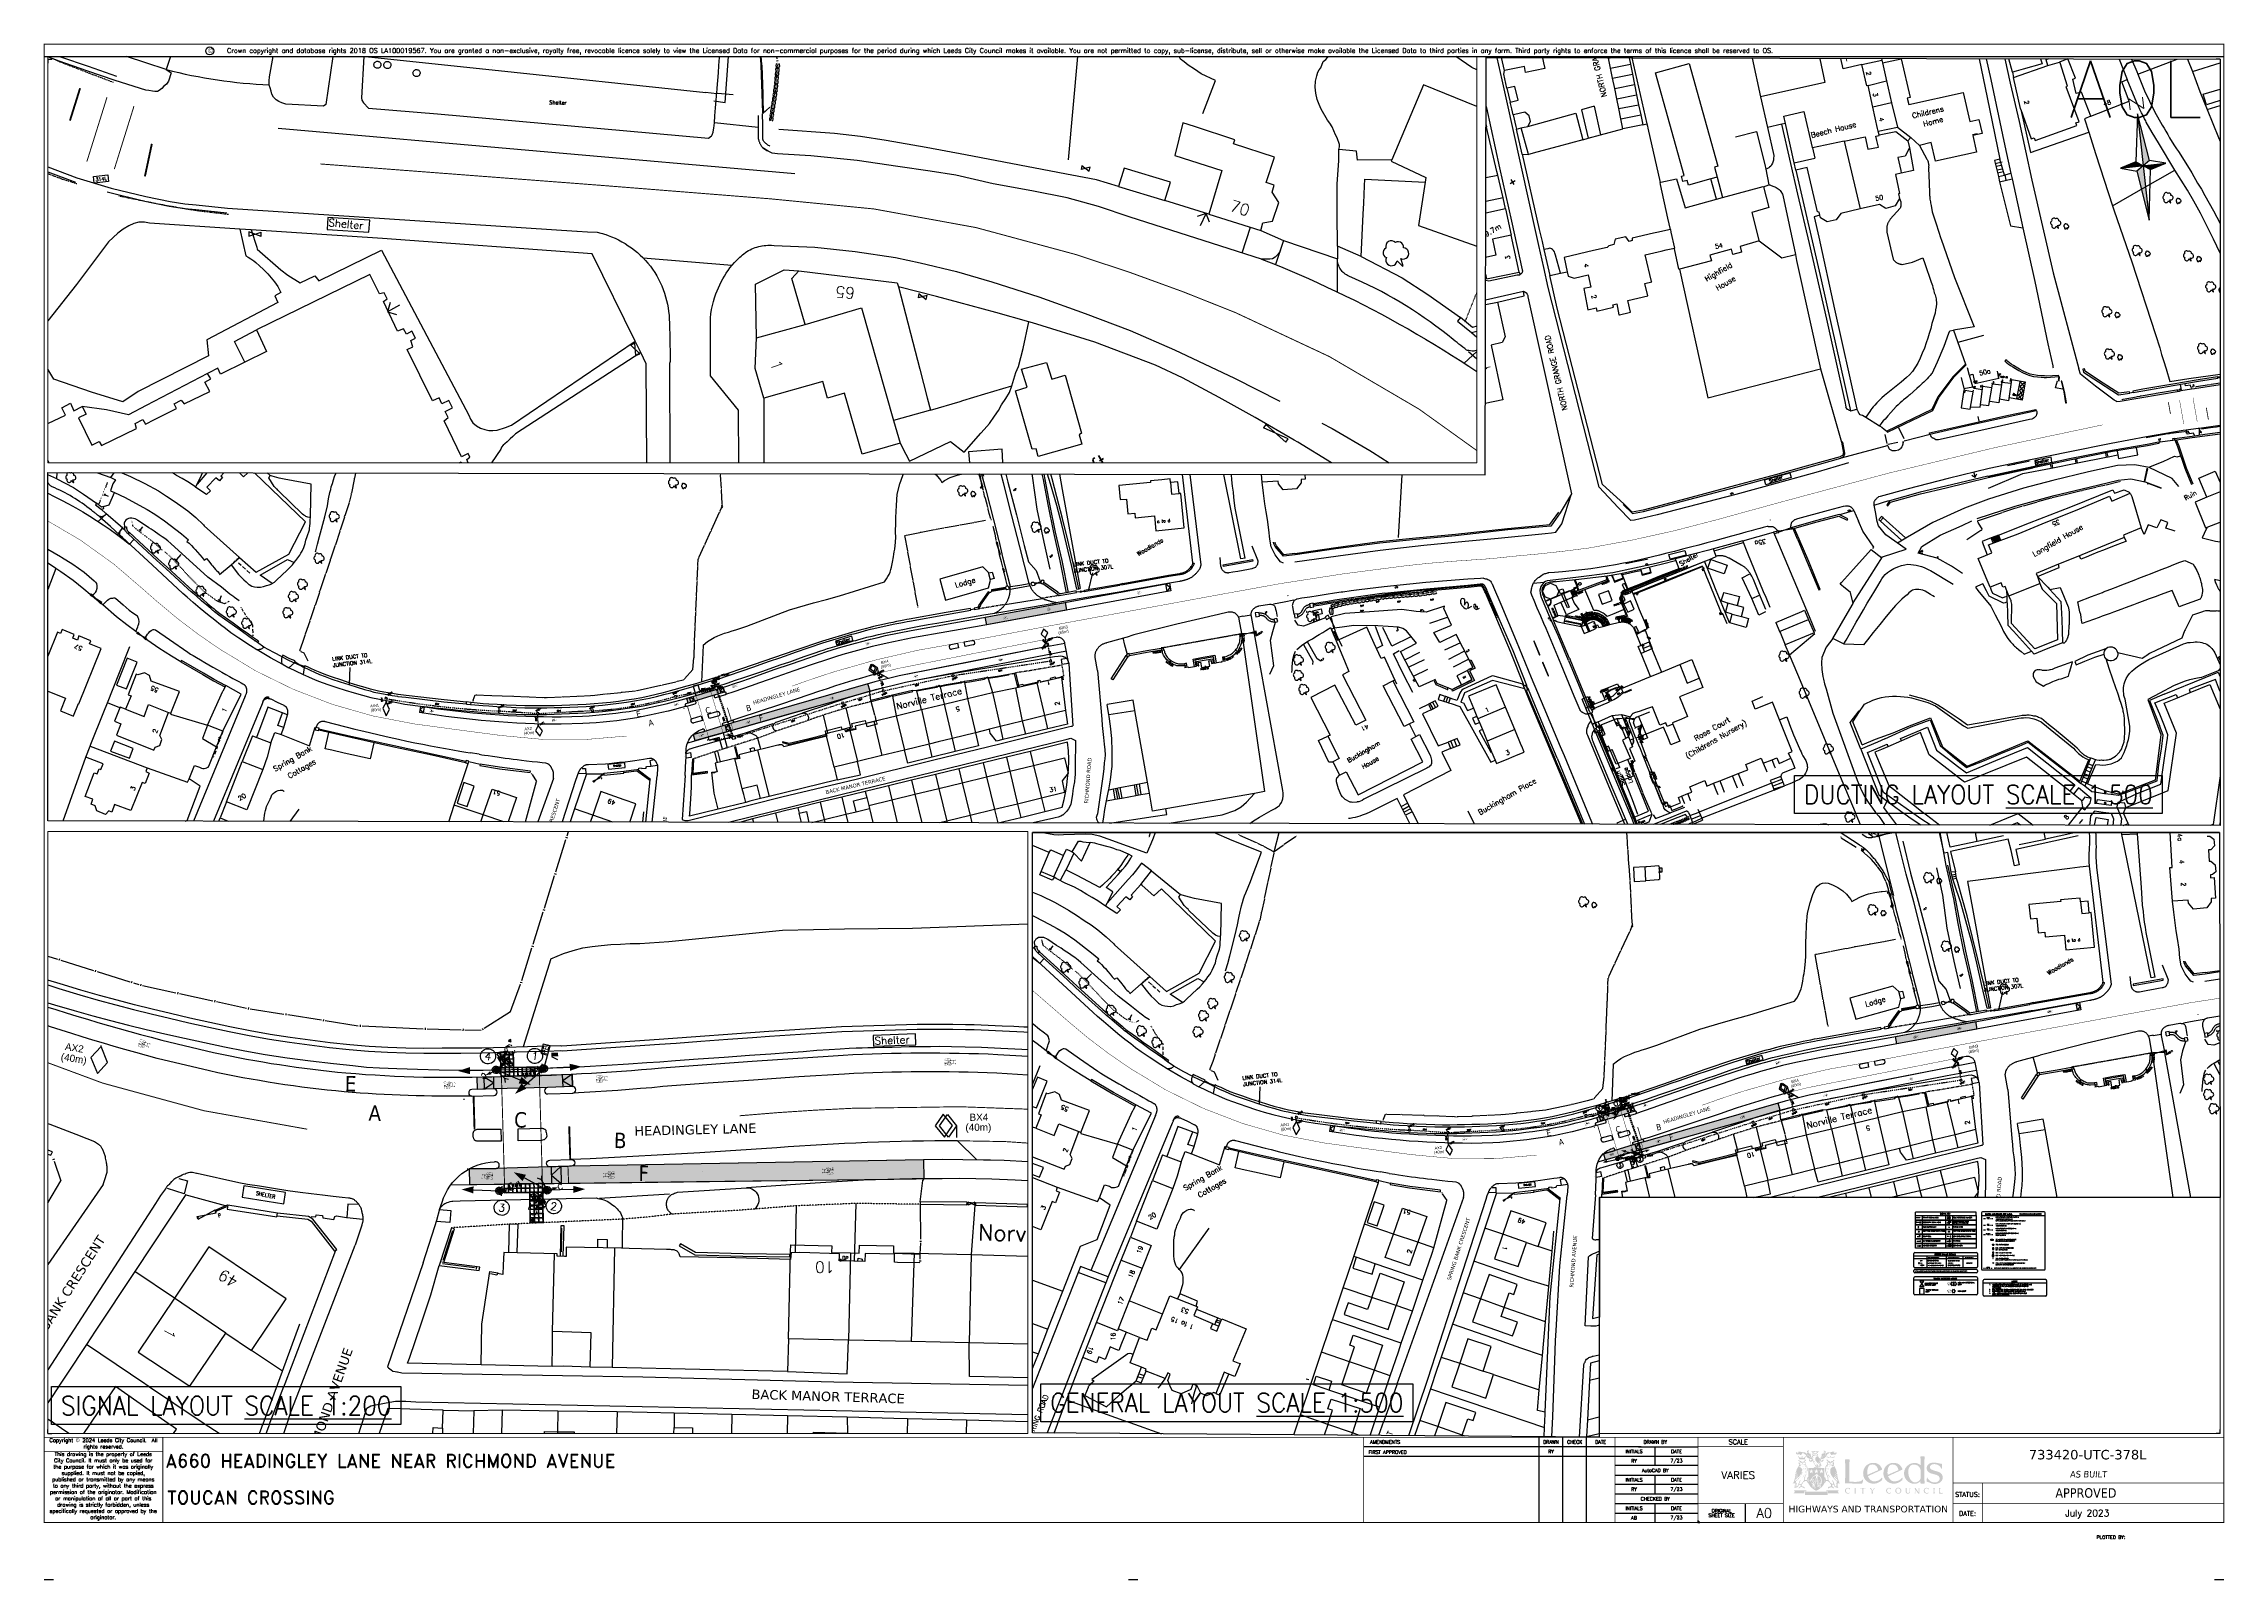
# Paper-space layout 'UTC A0' of a CAD drawing. Extents: x 0 to 1150, y -30 to 780.
# The model-space entities are those that its viewports show. They can reach past a viewport. Long polylines and large blocks are cut down to what shows.
import ezdxf
from ezdxf.enums import TextEntityAlignment as Align

# ---------------------------------------------------------------- set-up
doc = ezdxf.new("R2010")
doc.units = 0
for name, pattern in [('1001', [100, 100, 0]), ('1003', [0.9, 0.6, -0.3]), ('1004', [6, 4, -2]), ('1010', [2, 1, -1]), ('1055', [0.6, 0.1, -0.5]), ('BLIP', [1, 0.5, -0.5]), ('Dash-Dot', [6, 4, -1, 0, -1]), ('DASHDOT1', [2, 1, -0.5, 0, -0.5]), ('DASHEDLINE', [1, 0.5, -0.5]), ('Dot Half', [0.75, 0.25, -0.5]), ('HIDDEN', [0.375, 0.25, -0.125]), ('KLZigZag', [100, 100, 0])]:
    doc.linetypes.add(name, pattern=pattern)
doc.layers.get('0').update_dxf_attribs({"color": 222})
for name, color, linetype in [('05-DUCT-KEY-BOX', 42, 'Continuous'), ('05-DUCT-KEY-BT', 253, 'Continuous'), ('05-DUCT-KEY-UTCEXISTING', 181, 'BLIP'), ('05-DUCT-KEY-YE', 7, 'Continuous'), ('BASE', 7, 'Continuous'), ('DATA', 7, 'Continuous'), ('du-UTMCBOX', 40, 'Continuous'), ('du-UTMCDUCT-C1', 40, 'DASHDOT1'), ('du-UTMCDUCT-F1', 40, 'DASHDOT1'), ('du-UTMCTEXT', 40, 'Continuous'), ('du-YEBOX', 7, 'Continuous'), ('du-YEDUCT-F1', 7, 'HIDDEN'), ('du-YETEXT', 7, 'Continuous'), ('KTS_LINES', 7, 'Continuous'), ('LOOPS', 3, 'Continuous'), ('LPTIP_Ex_Base', 8, 'Continuous'), ('numbers', 7, 'Continuous'), ('OS_LINE - Road Or Track', 8, 'DASHEDLINE'), ('PRO-MARKINGS', 7, 'Continuous'), ('PROPOSED', 1, 'Continuous'), ('ROADNAME', 7, 'Continuous'), ('SETOUT', 4, 'Continuous'), ('SIGNALS', 7, 'Continuous'), ('Tactarea', 10, 'Continuous'), ('Tactpave', 10, 'Continuous'), ('UTC SIGNALS', 7, 'Continuous'), ('UTC Text', 7, 'Continuous'), ('UTC_KEY', 7, 'Continuous'), ('UTC_LOOPS', 3, 'Continuous'), ('UTC_PC POLES', 7, 'Continuous'), ('UTC_Phases', 5, 'Continuous'), ('UTC_Signals', 7, 'Continuous'), ('UTC_Text', 7, 'Continuous'), ('VIEWPORTS', 7, 'Continuous'), ('ZY-00-M_500.0000_northp', 7, 'Continuous'), ('ZY-00-P_FR_Amend', 7, 'Continuous'), ('ZY-00-P_FR_Label_AS_BUILT', 7, 'Continuous'), ('ZY-00-P_FR_LCC_Disclaimer', 8, 'Continuous'), ('ZY-00-P_FR_OS_Copyright', 8, 'Continuous'), ('ZY-00-P_FR_Pen025', 7, 'Continuous'), ('ZY-00-P_FR_Pen035', 7, 'Continuous'), ('ZY-00-P_FR_Titles', 7, 'Continuous'), ('ZY-00-P_FR_User_Ref', 8, 'Continuous')]:
    doc.layers.add(name, color=color, linetype=linetype)
doc.styles.add('299799-EXUTC$0$Standard', font='romans.shx')
doc.styles.add('ARIAL', font='arial.ttf', dxfattribs={"width": 0.8})
doc.styles.add('KeyText', font='romans.shx', dxfattribs={"width": 0.95})
doc.styles.add('KTS_TAHOMA', font='tahoma.ttf')
doc.styles.add('LCC Romans', font='romans.shx', dxfattribs={"width": 0.9})
doc.styles.add('LCC VERDANA', font='verdana.ttf')
doc.styles.add('MtXpl_Romans', font='romans__.ttf')
doc.styles.add('ROMAND', font='romand')
doc.styles.add('ROMAND-FR', font='romand__.ttf')
doc.styles.add('Romans', font='romans.shx', dxfattribs={"width": 0.9})
doc.styles.add('ROMANT', font='romant', dxfattribs={"width": 2})
doc.styles.get("Standard").update_dxf_attribs({"font": 'romans.shx'})
doc.dimstyles.new('LCC-Set-Out', dxfattribs={"dimtxt": 0.4, "dimasz": 0.8, "dimexe": 0.7, "dimexo": 0.25, "dimgap": 0.25, "dimtad": 2, "dimtih": 1, "dimtoh": 1, "dimdec": 3, "dimzin": 1, "dimdsep": 46, "dimtxsty": 'Romans', "dimcen": 0, "dimclrd": 256, "dimclre": 256, "dimclrt": 256, "dimadec": 0, "dimazin": 0, "dimtfac": 1, "dimtdec": 3, "dimtofl": 0, "dimtmove": 0, "dimatfit": 3, "dimfxl": 1, "dimtolj": 1, "dimtzin": 0, "dimarcsym": 0})

# ---------------------------------------------------------------- blocks, each defined once
blk = doc.blocks.new('R14SHEET')
at = {"flags": 128}
blk.add_lwpolyline([(0, 0), (1, 0), (0, 1), (0, 0)], dxfattribs=at)
blk.add_solid([(0, 0), (0, 1), (1, 0)])
blk = doc.blocks.new('os_copyright_A')
blk.add_circle((0, 0), 2.08)
at = {"insert": (-0.9, -1.9), "char_height": 2.5, "width": 991.625, "attachment_point": 7}
blk.add_mtext('\\pxb0.41667,a0.41667;{\\fArial|b0|i0|c0|p34;©^I}Crown copyright and database rights 2018 OS LA100019567. You are granted a non-exclusive, royalty free, revocable licence solely to view the Licensed Data for non-commercial purposes for the period during which Leeds City Council makes it available. You are not permitted to copy, sub-license, distribute, sell or otherwise make available the Licensed Data to third parties in any form. Third party rights to enforce the terms of this licence shall be reserved to OS.', dxfattribs=at)
blk = doc.blocks.new('LCC-Logo-Black')
at = {"lineweight": 0}
h = blk.add_hatch(color=256, dxfattribs=at)
h.paths.add_polyline_path([(33.7, 125.4, -0.103448), (34.1, 126.3, -0.081237), (35.6, 127.6), (37.2, 128.7, 0.028838), (33.3, 128.7, -0.025503), (30.9, 128.7, -0.22923), (30, 129.1, 0.198084), (27.2, 130.4, 0.08941), (24.6, 129.9, -0.111935), (22.1, 130.5, 0.080584), (22.4, 129.3, 0.094329), (23.8, 127.5, 0.024205), (23, 127.6, 0.265968), (20.4, 126.2, 0.209247), (21.5, 122.9, 0.229342), (25.4, 122, -0.064765), (26.8, 123.1, -0.131158), (27.6, 123.3, -0.434987), (27.9, 123, -0.219914), (27.4, 122.1, 0.267502), (26.6, 120.1, 0.259185), (32, 122, 0.138383)])
edge = h.paths.add_edge_path()
edge.add_arc((47.9, 109.8), 6.23, 152.08852, 171.68118, ccw=False)
edge.add_arc((47.4, 110), 5.74, 138.44016, 151.53965, ccw=False)
edge.add_ellipse((43.5, 115.1), major_axis=(-1.81, 0), ratio=0.717725, start_angle=14.46584, end_angle=78.32363, ccw=False)
edge.add_line((41.7, 114.7), (40.7, 113.9))
edge.add_arc((28, 129.9), 20.4, 300.4809, 308.22943, ccw=False)
edge.add_arc((35.3, 117.5), 6.03, 281.84541, 300.67573, ccw=False)
edge.add_arc((36.2, 113.3), 1.77, 236.704, 279.48763, ccw=False)
edge.add_arc((36.5, 113.4), 2, 199.44119, 230.99994, ccw=False)
edge.add_arc((42.5, 115.1), 8.16, 180.0901, 196.76181, ccw=False)
edge.add_line((34.3, 115.1), (32.5, 115.1))
edge.add_arc((25.5, 115.4), 7.08, 348.17794, 357.37226, ccw=False)
edge.add_arc((28.3, 114.7), 4.19, 326.72039, 349.82144, ccw=False)
edge.add_arc((30.2, 113.6), 1.98, 251.15103, 323.53607, ccw=False)
edge.add_arc((31.7, 118.4), 7.04, 231.22661, 252.41322, ccw=False)
edge.add_arc((37.6, 126.7), 17.2, 223.24672, 233.01247, ccw=False)
edge.add_ellipse((23.3, 115.1), major_axis=(-1.81, 0), ratio=0.717725, start_angle=96.73745, end_angle=172.11797, ccw=False)
edge.add_arc((14.5, 106.9), 11.4, 23.12528, 37.32519, ccw=False)
edge.add_arc((22.2, 110), 3.07, 6.51353, 25.66606, ccw=False)
edge.add_arc((-4.2, 109.1), 29.4, -2.71142, 2.38224, ccw=False)
edge.add_line((25.2, 107.7), (41.7, 107.7))
edge.add_line((41.7, 107.7), (41.7, 110.7))
h.paths.add_polyline_path([(53.2, 133.7, 0.058989), (48.9, 132.6, 0.120379), (47.6, 131.8, 0.135163), (47.4, 131.3, 0.045797), (47.4, 129.2), (47.5, 127.7, 0.160636), (47.8, 127, 0.085062), (48.7, 126.1, 0.544718), (48.9, 126.2, -0.047313), (49.1, 127.8, -0.253234), (49.6, 128.5, 0.098737), (50.6, 129.1, 0.073041), (52.8, 132.5, 0.063539)])
h.paths.add_polyline_path([(19.6, 126.2, 0.110442), (18.9, 127.6, 0.220087), (17.7, 128.1), (17.5, 128.1, 0.261911), (16.2, 127.4, 0.193241), (16, 125.4, 0.118322), (17.5, 123.2, 0.118446), (20.1, 121.7, 0.07178), (23.4, 121.2), (23.4, 121.3), (22.3, 121.8, -0.232861), (20, 124.7, 0.03139)])
edge = h.paths.add_edge_path(flags=16)
edge.add_ellipse((43.5, 115.1), major_axis=(-1.81, 0), ratio=0.717725, start_angle=78.32363, end_angle=374.46584)
edge.add_ellipse((43.5, 115.1), major_axis=(-1.81, 0), ratio=0.717725, start_angle=14.46584, end_angle=78.32363)
edge = h.paths.add_edge_path()
edge.add_ellipse((33.5, 116.7), major_axis=(-1.81, 0), ratio=0.717725, start_angle=0, end_angle=360)
edge = h.paths.add_edge_path()
edge.add_ellipse((23.3, 115.1), major_axis=(-1.81, 0), ratio=0.717725, start_angle=172.11797, end_angle=456.73745)
edge.add_ellipse((23.3, 115.1), major_axis=(-1.81, 0), ratio=0.717725, start_angle=96.73745, end_angle=172.11797)
h.paths.add_polyline_path([(97.4, 83.5), (51.1, 83.5), (51.1, 39.6, 0.182093), (74, 18.3, 0.175568), (97.4, 39.8)])
h.paths.add_polyline_path([(63.8, 68), (59.7, 71), (55.5, 68), (57.1, 72.9), (53, 75.9), (58.1, 75.9), (59.7, 80.8), (61.2, 75.9), (66.4, 75.9), (62.2, 72.9)], flags=16)
h.paths.add_polyline_path([(67.5, 59.7, -0.38807), (72.7, 62.1, -0.131687), (72.6, 64.7, -0.217165), (73.8, 66, -0.19575), (75.9, 66.1, -0.260117), (77.4, 64.7, -0.121598), (77.5, 62.3, -0.087047), (79.1, 62.1, -0.307116), (81.5, 60.1, -0.076253), (83.4, 59.9, -0.395087), (85.6, 56.7, -0.182179), (88.4, 54.1, -0.165272), (88.5, 51.3, -0.148256), (90.1, 48.4, -0.19892), (89.4, 45.5, -0.169608), (90.2, 43.7), (90.3, 41.6, -0.15753), (89.9, 39.3, -0.36039), (87.8, 38.4, 0.41739), (87.2, 37.9, 0.093585), (87.1, 36.7, -0.079745), (87, 29.8, -0.057253), (85.3, 27.5, -0.237651), (84.3, 26.9), (83.5, 26.9, -0.483104), (82.5, 28.4, 0.018716), (82.9, 36, 0.088608), (81.8, 38.5, 0.371481), (81.3, 38.3, 0.178682), (81.3, 37.8, -0.049592), (81.4, 31.5, -0.09375), (80.3, 29.7, -0.367834), (77.7, 29.7, -0.33107), (77.7, 31.3, 0.031871), (77.4, 37.8, 0.08315), (76.8, 39.8, -0.201002), (76.9, 43.7), (77.2, 44.4, 0.162777), (77.2, 44.7), (77.2, 45.6, -0.08476), (76.5, 47.8, -0.090798), (76.5, 49.9, 0.029376), (76.7, 51.3), (76.7, 52.2, 0.150172), (76.4, 53.2, 0.256062), (75.4, 53.9), (74.8, 53.9, 0.391931), (73.7, 52.6, 0.052474), (73.6, 51.2, 0.065844), (74.1, 49.3, -0.031869), (74.3, 45.6, -0.040107), (74.2, 43.7, -0.163092), (73.8, 43.3, -0.104935), (72.7, 42.8, 0.266368), (72.3, 42.4, -0.113696), (71.7, 39.8, 0.202754), (70.9, 38, 0.056684), (70.8, 30.4), (70.9, 29.6, -0.103053), (71.3, 26.8, -0.21223), (70.4, 25.1, -0.44172), (67.8, 26, -0.131955), (67.5, 27), (67.1, 34, 0.071908), (66.9, 35.2, 0.086461), (66.5, 36), (66.2, 36.2), (66.1, 31.9, 0.08175), (66.1, 31.2, -0.075357), (66.3, 29.4, -0.286766), (65.5, 28.2, -0.25328), (63.9, 28.2, -0.146276), (62.7, 29.8, -0.107362), (62.5, 30.2), (62.3, 33.8, -0.10324), (61.8, 36.4), (61.8, 37.8, -0.080404), (61.1, 38.3, -0.086448), (59.3, 41.2, 0.109615), (57.5, 44.6, -0.394259), (55.4, 46.8, -0.453322), (57.3, 48.6, -0.096625), (57.9, 50.6, -0.283254), (60.1, 52, -0.37857), (62.4, 55, -0.208476), (63.8, 58.4, -0.178754)], flags=16)
h.paths.add_polyline_path([(70, 68), (71.6, 72.9), (67.4, 75.9), (72.5, 75.9), (74.1, 80.8), (75.7, 75.9), (80.8, 75.9), (76.7, 72.9), (78.2, 68), (74.1, 71)], flags=16)
h.paths.add_polyline_path([(76.3, 63.5, -1), (73.6, 63.5, -1)], flags=0)
h.paths.add_polyline_path([(84.6, 68), (86.2, 72.9), (82, 75.9), (87.2, 75.9), (88.7, 80.8), (90.3, 75.9), (95.4, 75.9), (91.3, 72.9), (92.8, 68), (88.7, 71)], flags=16)
h.paths.add_polyline_path([(64.7, 38.7, 0.155181), (65.1, 37.9, 0.029495), (65, 31.1), (65.3, 30.6), (65.4, 30, -0.18131), (65.2, 29.2, -0.325183), (64.2, 29.3, -0.145325), (63.6, 30.5, -0.034588), (63.3, 32.6), (63.3, 34.2, -0.161312), (63, 35.2), (62.8, 37.8, 0.174319)], flags=0)
h.paths.add_polyline_path([(113.7, 90.2, 0.203699), (112.8, 90.1, 0.183014), (110.3, 87.4), (110.4, 87.3, -0.111718), (111.5, 87.9, -0.489478), (112.3, 87.4), (112.4, 87.2), (112.5, 87.2, -0.164286), (113.8, 89.2, 0.531927)], flags=17)
h.paths.add_polyline_path([(107.7, 90.5, 0.273505), (107.1, 90.7, 0.178281), (105.9, 90, 0.173828), (104.7, 87.3), (104.8, 87.3, -0.098996), (105.3, 87.7, -0.356297), (106.1, 87.6, -0.059612), (106.3, 87.1, -0.079928), (107, 88.9, -0.082993), (107.7, 89.6, 0.346317)], flags=17)
h.paths.add_polyline_path([(109.2, 79.7), (108.9, 79.4), (109, 82.4, -0.133417), (109.4, 82.9, -0.462165), (110.3, 82.8, -0.079061), (110.6, 82.3), (110.4, 79.3), (110.1, 79.7, 0.41912)], flags=17)
h.paths.add_polyline_path([(104.1, 79.7), (103.7, 79.4), (103.7, 82.4, -0.092407), (104, 82.9, -0.497418), (105, 82.9, -0.066829), (105.3, 82.4), (105.3, 79.4), (105, 79.7, 0.41688)], flags=17)
h.paths.add_polyline_path([(105.9, 73.7, 0.158554), (105.3, 74.1, 0.357265), (104.6, 73.8, 0.112208), (104.4, 73.1), (105.1, 70.3, -0.412167), (106.1, 70.8, -0.058682), (107, 70.4)], flags=17)
edge = h.paths.add_edge_path()
edge.add_arc((126.2, 110), 3.07, 154.33394, 173.48647, ccw=False)
edge.add_arc((133.9, 106.9), 11.4, 142.67481, 156.87472, ccw=False)
edge.add_ellipse((125, 115.1), major_axis=(1.81, 0), ratio=0.717725, start_angle=187.88203, end_angle=263.26255, ccw=False)
edge.add_arc((110.7, 126.7), 17.2, 306.98753, 316.75328, ccw=False)
edge.add_arc((116.6, 118.4), 7.04, 287.58678, 308.77339, ccw=False)
edge.add_arc((118.1, 113.6), 1.98, 216.46393, 288.84897, ccw=False)
edge.add_arc((120, 114.7), 4.19, 190.17856, 213.27961, ccw=False)
edge.add_arc((122.9, 115.4), 7.08, 182.62774, 191.82206, ccw=False)
edge.add_line((115.8, 115.1), (114, 115.1))
edge.add_arc((105.9, 115.1), 8.16, 343.23819, 359.9099, ccw=False)
edge.add_arc((111.8, 113.4), 2, 309.00006, 340.55881, ccw=False)
edge.add_arc((112.1, 113.3), 1.77, 260.51237, 303.296, ccw=False)
edge.add_arc((113, 117.5), 6.03, 239.32427, 258.15459, ccw=False)
edge.add_arc((120.3, 129.9), 20.4, 231.77057, 239.5191, ccw=False)
edge.add_line((107.7, 113.9), (106.6, 114.7))
edge.add_ellipse((104.9, 115.1), major_axis=(1.81, 0), ratio=0.717725, start_angle=281.67637, end_angle=345.53416, ccw=False)
edge.add_arc((100.9, 110), 5.74, 28.46035, 41.55984, ccw=False)
edge.add_arc((100.5, 109.8), 6.23, 8.31882, 27.91148, ccw=False)
edge.add_line((106.6, 110.7), (106.6, 107.7))
edge.add_line((106.6, 107.7), (123.1, 107.7))
edge.add_arc((152.5, 109.1), 29.4, 177.61776, 182.71142, ccw=False)
h.paths.add_polyline_path([(169.4, 105.9), (168.6, 107.9), (156.9, 107.9), (156.1, 106, -0.034981), (155.8, 40.9), (156.6, 39, -0.01359), (204.7, 38.2, 0.046472), (207.6, 46.2, 0.052153), (208.2, 50.1), (206.5, 50.6, -0.217157), (198.7, 45, -0.06654), (183.5, 43.7, -0.010657), (169, 44.2, -0.034138)])
h.paths.add_polyline_path([(258.1, 87.9, 0.123781), (250.1, 95.1, 0.126898), (236.2, 98, 0.318691), (209.7, 78.7, 0.137722), (209, 60.1, 0.198269), (222.1, 42.6, 0.195504), (246.3, 39.5, 0.107055), (261.9, 48.6, 0.070045), (262.7, 53.1, 0.118876), (262, 56.1, -0.290976), (236.2, 45.5, -0.161124), (227.1, 50.8, -0.057118), (221.5, 59.9), (262.1, 78.7), (262.5, 81.3)])
h.paths.add_polyline_path([(222.8, 86.4, -0.310914), (234.3, 93.4, -0.238023), (246.4, 88.2, -0.106576), (251.2, 77.3), (220.2, 63.7, -0.145007)], flags=16)
h.paths.add_polyline_path([(320.1, 78.7), (320.5, 81.3), (316.1, 87.9, 0.123781), (308, 95.1, 0.126898), (294.1, 98, 0.318691), (267.7, 78.7, 0.137722), (267, 60.1, 0.198269), (280.1, 42.6, 0.195504), (304.2, 39.5, 0.107055), (319.9, 48.6, 0.070045), (320.7, 53.1, 0.118876), (320, 56.1, -0.290976), (294.2, 45.5, -0.161124), (285.1, 50.8, -0.057118), (279.5, 59.9)])
h.paths.add_polyline_path([(280.8, 86.4, -0.310914), (292.2, 93.4, -0.238023), (304.4, 88.2, -0.106576), (309.2, 77.3), (278.2, 63.7, -0.145007)], flags=16)
h.paths.add_polyline_path([(383.9, 115), (383.1, 116.9), (372.9, 116.9), (371.9, 115.1, -0.009603), (372.8, 90.9, 0.206866), (354.7, 97.7, 0.282791), (327.8, 80.4, 0.378782), (339.1, 42.7, 0.148595), (354.9, 38.2, 0.237785), (371.9, 46), (371.9, 40.5), (372.8, 38.7), (383.1, 38.7), (383.9, 40.6, -0.030802)])
h.paths.add_polyline_path([(337.7, 79.4, -0.167013), (344.6, 90.7, -0.151632), (352, 93.2, -0.069127), (358.6, 92.4, -0.131317), (366.7, 88.2, -0.15316), (372.8, 76, -0.007371), (372.5, 53.8, -0.32423), (357, 42.1, -0.200875), (346.2, 46.9, -0.135939), (338.2, 62.7, -0.033254), (337, 71, -0.067856)], flags=16)
h.paths.add_polyline_path([(403.3, 79.1, -0.058931), (401, 80.8, -0.347277), (399.4, 88.2, -0.192608), (405.9, 93.7, -0.061104), (411.9, 94.4, -0.169), (425.5, 89.6, -0.053902), (430.8, 83.6), (433.2, 80.3, 0.039511), (433.9, 86.3, 0.023768), (433.9, 94.9, -0.007545), (420.5, 97.6, 0.086519), (404.8, 98.2, 0.13588), (396, 94.9, 0.121466), (391, 88.8, 0.113426), (389.8, 83.6, 0.057253), (390.2, 79.8, 0.173342), (395.3, 71.5, 0.092104), (401.7, 68.1, 0.020483), (411.9, 65.2, -0.065134), (421.3, 62, -0.157577), (426.3, 56.6, -0.152042), (426.8, 50.9, -0.110133), (425.4, 48, -0.184844), (415.2, 42, -0.088707), (408.1, 42.5, -0.091788), (398.8, 46.7, -0.077305), (391.1, 56.3, 0.057289), (390.1, 51.9, 0.033206), (389.8, 44.6), (397.8, 41.5, 0.206679), (423.1, 39.4, 0.120721), (432.3, 46, 0.282036), (434.2, 63.5, 0.196034), (422.2, 72.7), (410.3, 76.2, -0.047667)])
h.paths.add_polyline_path([(158.9, 19.7, -0.110922), (159.8, 22.3, -0.148684), (162.3, 24.6, -0.108931), (164.4, 25, -0.138879), (167.3, 24.3, -0.166784), (169.1, 22), (170.2, 22.1), (170.2, 25.5), (170, 25.6, -0.168033), (168.5, 25.8, 0.090308), (164.3, 26.7, 0.189517), (158.9, 24.5, 0.103843), (156.7, 21.6, 0.114451), (156, 18.5, 0.225936), (159, 12.1, 0.190261), (164.5, 10, 0.107867), (167.9, 10.6, 0.126758), (170.1, 12.5), (169.4, 13.5, -0.163303), (167.2, 12, -0.079557), (164.3, 11.7, -0.171708), (161.4, 13, -0.097058), (159.6, 15.5, -0.138274)])
h.paths.add_polyline_path([(187.1, 25.8), (186.8, 26.3), (184.2, 26.3), (184, 25.8, -0.031364), (184, 10.9), (184.2, 10.3), (186.8, 10.3), (187.1, 10.9, -0.028639)])
h.paths.add_polyline_path([(209.1, 24.9, -0.026109), (214, 24.9, 0.004125), (215.8, 24.8, 0.031679), (215.6, 25.9, 0.022175), (215.5, 26.3), (199.7, 26.3, 0.054761), (199.6, 26.1, 0.045758), (199.4, 24.8, -0.008854), (201.3, 24.9, -0.017753), (206, 24.9, -0.030044), (206, 10.7), (206.2, 10.3), (208.9, 10.3), (209.1, 10.8, -0.026664)])
h.paths.add_polyline_path([(235.9, 10.8), (235.7, 10.3), (232.9, 10.3), (232.7, 10.8, 0.01445), (232.9, 18, 0.008666), (228.9, 23.5, -0.002162), (227.2, 26), (227.3, 26.3), (230, 26.3), (230.4, 26.1, -0.006869), (231.9, 23.5, 0.019559), (234.8, 18.7, 0.023648), (237.8, 23.6, 0.002578), (239.1, 26.1), (239.5, 26.3), (241.2, 26.3), (241.4, 26), (239.6, 23.5), (235.6, 17.8, 0.007567)])
h.paths.add_polyline_path([(276.5, 19.7, -0.110922), (277.4, 22.3, -0.148684), (279.9, 24.6, -0.108931), (282.1, 25, -0.138879), (285, 24.3, -0.166784), (286.7, 22), (287.9, 22.1), (287.9, 25.5), (287.6, 25.6, -0.168033), (286.2, 25.8, 0.090308), (282, 26.7, 0.189517), (276.5, 24.5, 0.103843), (274.3, 21.6, 0.114451), (273.7, 18.5, 0.225936), (276.6, 12.1, 0.190261), (282.2, 10, 0.107867), (285.6, 10.6, 0.126758), (287.7, 12.5), (287.1, 13.5, -0.163303), (284.8, 12, -0.079557), (281.9, 11.7, -0.171708), (279.1, 13, -0.097058), (277.2, 15.5, -0.138274)])
h.paths.add_polyline_path([(317.3, 20.2, 0.12694), (315.4, 23.7, 0.13426), (311.3, 26.6, 0.157969), (306.1, 26.6, 0.135115), (301.7, 23.5, 0.182863), (299.8, 18.4, 0.191741), (301.9, 13, 0.098461), (304.9, 10.7, 0.113026), (308.7, 9.8, 0.165696), (313.8, 11.6, 0.084765), (316.2, 14.1, 0.105834), (317.4, 17.1, 0.094012)])
h.paths.add_polyline_path([(303.6, 22.5, -0.113257), (305.8, 24.8, -0.269617), (310.9, 24.8, -0.118742), (313.6, 22.1, -0.17535), (314.5, 16.5, -0.202992), (311.5, 11.9, -0.289916), (306.2, 12.1, -0.17711), (303, 16.5, -0.191947)], flags=16)
h.paths.add_polyline_path([(332.6, 25.9), (332.4, 26.3), (329.7, 26.3), (329.5, 26, -0.026447), (329.7, 23.3, -0.008618), (329.8, 16.2, 0.080576), (330.4, 12.9, 0.147171), (331.5, 11.4, 0.092532), (333.8, 10.3, 0.052886), (336.2, 10, 0.035019), (337.6, 10.1, 0.101702), (339.5, 10.8, 0.117464), (341.4, 12.8, 0.057063), (342.1, 14.1, 0.091444), (342.4, 15.5, -0.009216), (342.5, 23.5, -0.028034), (342.7, 25.9), (342.5, 26.3), (340.8, 26.3), (340.7, 25.9, -0.018062), (340.9, 16.6, -0.033119), (340.7, 15.3, -0.064026), (340.3, 14.1, -0.07362), (339.5, 12.9, -0.14392), (337.2, 11.6, -0.107312), (335.1, 11.8, -0.135421), (333.5, 12.7, -0.140037), (332.6, 14.7, -0.030502), (332.4, 16.4, -0.024445)])
h.paths.add_polyline_path([(359.8, 23.3, -0.012533), (357.9, 26.3), (356, 26.3), (355.8, 25.9, -0.027978), (355.8, 10.8), (356, 10.3), (357.6, 10.3), (357.8, 10.7, -0.000561), (357.6, 15, -0.042393), (357.8, 21.2, -0.008052), (362.3, 14.9, 0.023469), (363.6, 13, -0.041294), (365.2, 10.7), (365.7, 10.3), (368.8, 10.3), (369, 10.8, -0.033382), (369, 25.9), (368.8, 26.3), (367.2, 26.3), (367, 26), (367.1, 23.4, -0.025415), (367.1, 12.7, 0.002994), (365.2, 15.3, -0.016549), (363.4, 17.9, -0.005528)])
h.paths.add_polyline_path([(385, 22.3, -0.148684), (387.5, 24.6, -0.108931), (389.7, 25, -0.138879), (392.5, 24.3, -0.166784), (394.3, 22), (395.5, 22.1), (395.5, 25.5), (395.2, 25.6, -0.152676), (393.9, 25.7, 0.093071), (389.6, 26.7, 0.189517), (384.1, 24.5, 0.103843), (381.9, 21.6, 0.114451), (381.2, 18.5, 0.225936), (384.2, 12.1, 0.190261), (389.8, 10, 0.107867), (393.1, 10.6, 0.126758), (395.3, 12.5), (394.6, 13.5, -0.163303), (392.4, 12, -0.079557), (389.5, 11.7, -0.171708), (386.6, 13, -0.097058), (384.8, 15.5, -0.138274), (384.1, 19.7, -0.110922)])
h.paths.add_polyline_path([(412.3, 25.8), (412.1, 26.3), (409.5, 26.3), (409.2, 25.8, -0.031364), (409.2, 10.9), (409.5, 10.3), (412.1, 10.3), (412.3, 10.9, -0.028639)])
h.paths.add_polyline_path([(428.5, 25.9), (428.3, 26.3), (425.6, 26.3), (425.4, 26, -0.027701), (425.4, 10.8), (425.6, 10.3, -0.015021), (435.6, 10.2, 0.074576), (435.9, 11.3, 0.012167), (436, 11.9, 0.07562), (436, 12.7, -0.120292), (435, 12.1, -0.057474), (433.5, 11.8, -0.031969), (428.5, 11.7, -0.033042)])
h.paths.add_polyline_path([(41.8, 6.1), (106.4, 6.1), (106.4, 15.2), (41.8, 15.2)])
h.paths.add_polyline_path([(103, 19.6), (138.4, 19.6), (135.4, 15.1), (139.5, 10.5), (107.9, 10.5), (107.9, 16.8), (103, 16.8)])
h.paths.add_polyline_path([(45.1, 19.6), (9.7, 19.6), (12.7, 15.1), (8.5, 10.5), (40.1, 10.5), (40.1, 16.8), (45.1, 16.8)])
edge = h.paths.add_edge_path()
edge.add_ellipse((125, 115.1), major_axis=(1.81, 0), ratio=0.717725, start_angle=0, end_angle=360, ccw=False)
edge = h.paths.add_edge_path()
edge.add_ellipse((114.8, 116.7), major_axis=(1.81, 0), ratio=0.717725, start_angle=0, end_angle=360, ccw=False)
edge = h.paths.add_edge_path(flags=17)
edge.add_ellipse((104.9, 115.1), major_axis=(1.81, 0), ratio=0.717725, start_angle=0, end_angle=360, ccw=False)
edge = h.paths.add_edge_path()
edge.add_arc((122.9, 115.4), 7.08, 182.62774, 191.82206)
edge.add_arc((120, 114.7), 4.19, 190.17856, 213.27961)
edge.add_arc((118.1, 113.6), 1.98, 216.46393, 288.84897)
edge.add_arc((116.6, 118.4), 7.04, 287.58678, 308.77339)
edge.add_arc((110.7, 126.7), 17.2, 306.98753, 316.75328)
edge.add_arc((100.9, 110), 5.74, 28.46035, 41.55984, ccw=False)
edge.add_arc((100.5, 109.8), 6.23, 8.31882, 27.91148, ccw=False)
edge.add_line((106.6, 110.7), (106.6, 107.7))
edge.add_line((106.6, 107.7), (123.1, 107.7))
edge.add_arc((152.5, 109.1), 29.4, 177.61776, 182.71142, ccw=False)
edge.add_arc((126.2, 110), 3.07, 154.33394, 173.48647, ccw=False)
edge.add_arc((133.9, 106.9), 11.4, 142.67481, 156.87472, ccw=False)
edge.add_line((115.8, 115.1), (114, 115.1))
edge.add_arc((105.9, 115.1), 8.16, 343.23819, 359.9099, ccw=False)
edge.add_arc((111.8, 113.4), 2, 309.00006, 340.55881, ccw=False)
edge.add_arc((112.1, 113.3), 1.77, 260.51237, 303.296, ccw=False)
edge.add_arc((113, 117.5), 6.03, 239.87744, 258.15459, ccw=False)
edge.add_arc((120.3, 129.9), 20.4, 231.77057, 239.6826, ccw=False)
edge.add_line((107.7, 113.9), (106.6, 114.7))
edge = h.paths.add_edge_path(flags=0)
edge.add_arc((62.9, 36.4), 4.1, 35.52206, 55.66869, ccw=False)
edge.add_line((66.3, 38.7), (67.8, 36.1))
edge.add_arc((66.5, 35.3), 1.6, 7.23732, 31.1462, ccw=False)
edge.add_arc((55.1, 32.8), 13.2, 3.40762, 11.65463, ccw=False)
edge.add_arc((9.4, 28.5), 59.2, -1.09095, 4.99497, ccw=False)
edge.add_arc((70.1, 27.3), 1.62, 178.03996, 209.17186)
edge.add_arc((69.3, 26.9), 0.728, 212.51258, 281.99282)
edge.add_arc((69.4, 27.1), 0.933, 277.49304, 346.74124)
edge.add_arc((67.4, 27.6), 2.98, 345.79547, 375.02075)
edge.add_arc((62.1, 27.1), 8.27, 8.76149, 19.90698)
edge.add_arc((73.9, 31), 4.21, 180.50594, 195.11792, ccw=False)
edge.add_line((69.7, 31), (69.6, 36.4))
edge.add_arc((56.7, 36.6), 12.9, 359.14409, 368.03194)
edge.add_arc((72.6, 39), 3.18, 172.38951, 191.13604, ccw=False)
edge.add_arc((67.1, 42.2), 3.58, 309.91947, 357.51418)
edge.add_arc((76.4, 42.2), 5.65, 166.66473, 181.906, ccw=False)
edge.add_arc((71.2, 43.5), 0.366, 94.20357, 178.00184, ccw=False)
edge.add_arc((70.6, 46.7), 2.92, 282.51505, 307.41351)
edge.add_arc((71.8, 45.1), 0.864, 309.52345, 359.71462)
edge.add_line((72.7, 45.1), (72.5, 49))
edge.add_line((72.5, 49), (72.1, 50.6))
edge.add_line((72.1, 50.6), (72.1, 53))
edge.add_arc((75.5, 52.5), 3.47, 128.39878, 170.41983, ccw=False)
edge.add_line((73.4, 55.2), (73.4, 60.5))
edge.add_arc((71.6, 55.4), 5.4, 70.51826, 84.58636)
edge.add_arc((71.7, 57.8), 2.99, 83.1761, 141.7264)
edge.add_arc((75.7, 54.1), 8.4, 138.76791, 148.53672)
edge.add_arc((69, 49), 9.54, 92.98717, 107.30985)
edge.add_arc((67.1, 54.8), 3.35, 105.95719, 171.33603)
edge.add_arc((71.7, 54.1), 8, 170.74762, 180.83541)
edge.add_arc((63.4, 54), 0.328, 285.73091, 352.37681, ccw=False)
edge.add_arc((65.3, 46.8), 7.05, 104.89935, 114.91601)
edge.add_arc((63.2, 51.8), 1.73, 121.95833, 167.45495)
edge.add_arc((65.6, 51), 4.26, 164.19043, 187.62908)
edge.add_arc((60.6, 50.3), 0.839, -38.85062, 8.14195, ccw=False)
edge.add_arc((67.6, 45.2), 7.89, 144.48077, 155.04147)
edge.add_arc((58.5, 49.5), 2.18, 287.37377, 332.90793, ccw=False)
edge.add_arc((58.9, 48.1), 0.77, 259.11884, 292.69042, ccw=False)
edge.add_arc((58.5, 39.3), 8.08, 88.1426, 94.89009)
edge.add_arc((57.8, 46.4), 0.951, 91.85234, 167.05193)
edge.add_arc((58.3, 46.6), 1.42, 178.63045, 257.15933)
edge.add_arc((57.8, 44.4), 0.847, 44.81533, 73.90852, ccw=False)
edge.add_arc((56.1, 42.2), 3.58, 8.08732, 50.21027, ccw=False)
edge.add_arc((67, 44.2), 7.5, 191.14887, 213.69407)
edge.add_arc((62.3, 41.2), 1.94, 217.23709, 269.05638)
edge.add_arc((62.4, 40.8), 1.53, 263.72773, 323.23938)
edge.add_arc((59.9, 42.6), 4.61, 323.52698, 336.18495)
edge.add_arc((59.2, 43.3), 5.52, 333.02427, 343.1226)
edge.add_arc((61.9, 42.2), 2.62, 348.67812, 376.52439)
edge.add_arc((64.5, 44.2), 1.24, 219.68832, 269.47483, ccw=False)
edge.add_arc((65.9, 45.3), 3.11, 175.83687, 218.98479, ccw=False)
edge.add_arc((65.1, 45.3), 2.24, 96.66263, 174.6694, ccw=False)
edge.add_arc((65.2, 45.9), 1.73, 31.81062, 102.53201, ccw=False)
edge.add_arc((66.1, 46.5), 0.64, -95.73108, 26.88747, ccw=False)
edge.add_arc((66.1, 46.8), 0.907, 226.10864, 266.55733, ccw=False)
edge.add_arc((65, 45.5), 0.74, 55.39139, 132.14777)
edge.add_arc((64.9, 45.5), 0.654, 124.98513, 206.26607)
edge.add_arc((65.7, 45.8), 1.47, 202.86373, 275.86769)
edge.add_arc((66, 46.3), 1.96, 265.07109, 329.65995)
edge.add_arc((63.9, 46.3), 3.84, 345.19852, 397.65552)
edge.add_arc((65.8, 47.5), 1.67, 43.13895, 93.58836)
edge.add_arc((65.3, 47), 2.23, 79.81005, 142.09393)
edge.add_arc((61.7, 49), 1.97, 312.40934, 340.17266, ccw=False)
edge.add_arc((62.6, 48.1), 0.717, 190.7223, 305.17047, ccw=False)
edge.add_arc((63.9, 48.4), 2.06, 117.28094, 191.57903, ccw=False)
edge.add_arc((65.8, 45.2), 5.8, 86.88672, 119.09521, ccw=False)
edge.add_arc((66.1, 48.4), 2.55, 39.84635, 90.15132, ccw=False)
edge.add_arc((63.1, 46.3), 6.22, 0.79837, 37.40328, ccw=False)
edge.add_arc((66.3, 46), 3, -58.757, 6.92227, ccw=False)
edge.add_arc((65.8, 46.5), 3.77, 271.02471, 304.29816, ccw=False)
edge.add_arc((59.9, 42.4), 5.93, -26.23552, 4.02251, ccw=False)
edge = h.paths.add_edge_path(flags=0)
edge.add_line((76.6, 55.1), (76.6, 60.3))
edge.add_arc((78, 58.5), 2.34, 70.1779, 128.31085, ccw=False)
edge.add_arc((76.3, 57.4), 4.14, 19.10441, 52.90952, ccw=False)
edge.add_arc((81, 50.9), 7.86, 80.8915, 95.52388, ccw=False)
edge.add_arc((81.8, 56.1), 2.57, 37.27753, 80.25854, ccw=False)
edge.add_arc((81.9, 56.7), 2.23, -21.48523, 26.71291, ccw=False)
edge.add_arc((74.8, 40.7), 17.8, 50.16451, 58.83278, ccw=False)
edge.add_arc((84.2, 51.9), 3.09, 27.80754, 50.0962, ccw=False)
edge.add_arc((85.6, 52.5), 1.56, -9.39535, 35.6693, ccw=False)
edge.add_arc((85.8, 52.4), 1.37, 316.81391, 351.03651, ccw=False)
edge.add_arc((87.3, 51), 0.711, 139.47567, 202.3309)
edge.add_line((86.7, 50.8), (88.3, 48.8))
edge.add_arc((87, 47.8), 1.63, -51.66901, 39.13309, ccw=False)
edge.add_arc((88.5, 45.8), 0.835, 125.74268, 218.17186)
edge.add_arc((75.9, 39.3), 13.4, 14.98231, 26.61345, ccw=False)
edge.add_line((88.8, 42.7), (89, 41.8))
edge.add_arc((84.4, 41.2), 4.63, -8.47302, 7.21746, ccw=False)
edge.add_arc((88.1, 40.7), 0.923, 243.72051, 346.59159, ccw=False)
edge.add_arc((88.5, 41.9), 2.13, 229.11127, 247.45238, ccw=False)
edge.add_arc((88.1, 40.6), 1.04, 178.59207, 198.41721, ccw=False)
edge.add_line((87, 40.6), (87, 44.6))
edge.add_arc((86.3, 44.4), 0.705, 16.78181, 99.40723)
edge.add_arc((86.4, 44.4), 0.808, 104.86835, 175.20687)
edge.add_line((85.6, 44.4), (85.6, 39.1))
edge.add_arc((87.8, 39.2), 2.22, 182.02732, 195.48536)
edge.add_line((85.7, 38.6), (86, 37.4))
edge.add_arc((81.6, 36.5), 4.44, -1.07034, 12.76366, ccw=False)
edge.add_arc((17.2, 34.4), 68.9, -2.11736, 1.60949, ccw=False)
edge.add_arc((80.4, 32.2), 5.72, 337.01717, 356.52634, ccw=False)
edge.add_line((85.6, 30), (84.4, 28.5))
edge.add_arc((84.2, 28.7), 0.318, 189.31349, 311.40491, ccw=False)
edge.add_line((83.9, 28.7), (84.2, 30.9))
edge.add_arc((57.3, 33.3), 26.9, 354.80526, 366.31267)
edge.add_arc((81.7, 36.2), 2.41, 2.06458, 24.96066)
edge.add_line((83.9, 37.2), (82.1, 41.3))
edge.add_arc((83.4, 42), 1.44, 181.82561, 208.50606, ccw=False)
edge.add_arc((100.2, 44.5), 18.4, 175.08243, 187.98976, ccw=False)
edge.add_arc((82.6, 46), 0.789, 146.15037, 176.95512, ccw=False)
edge.add_arc((89.5, 42.5), 8.52, 138.77882, 152.13644, ccw=False)
edge.add_arc((81.8, 48.7), 1.39, 335.36341, 365.44541)
edge.add_arc((82.8, 48.8), 0.416, 9.2679, 88.66316)
edge.add_arc((82.6, 48.2), 0.969, 79.95811, 140.714)
edge.add_arc((85, 45.7), 4.38, 135.11037, 174.1343)
edge.add_arc((86.5, 45.1), 5.97, 169.70953, 195.50339)
edge.add_arc((72.8, 41.7), 8.12, -4.96296, 13.0247, ccw=False)
edge.add_arc((81.6, 40.1), 1.1, 126.33095, 171.10514)
edge.add_arc((94.5, 38), 14.2, 170.68155, 186.00038)
edge.add_arc((78.3, 36.2), 2.09, -5.87431, 7.77243, ccw=False)
edge.add_line((80.4, 36), (80.2, 31.9))
edge.add_arc((76.8, 33.5), 3.73, 320.20306, 334.65835, ccw=False)
edge.add_arc((78, 32.4), 2.09, 294.9146, 322.38568, ccw=False)
edge.add_arc((-60.5, 31.2), 139.4, 359.70205, 362.37524)
edge.add_arc((61.3, 36.6), 17.5, 1.07695, 13.58738)
edge.add_arc((86, 42.9), 7.97, 186.16286, 195.6138, ccw=False)
edge.add_arc((80.5, 42.5), 2.56, 143.47355, 191.20431, ccw=False)
edge.add_arc((74, 45.2), 4.62, 345.72927, 375.39726)
edge.add_arc((86.1, 49.2), 8.14, 162.41995, 199.61066, ccw=False)
edge.add_arc((75.1, 52.1), 3.3, 351.12629, 423.23829)
edge = h.paths.add_edge_path(flags=17)
edge.add_arc((108.2, 63.8), 0.793, 46.75198, 189.67764)
edge.add_arc((119, 67.9), 12.4, 199.96981, 220.39688)
edge.add_arc((127.6, 74.2), 23, 218.5835, 230.26681)
edge.add_arc((119.6, 64.1), 10.1, 228.33068, 242.51136)
edge.add_arc((115.1, 55.4), 0.234, 240.21615, 278.33401)
edge.add_arc((115.1, 55.3), 0.142, 282.81303, 406.46246)
edge.add_arc((-24.9, -68.9), 187.2, 41.58433, 42.6388)
edge.add_arc((125.4, 69.7), 17.2, 216.91064, 222.98218, ccw=False)
edge.add_arc((126.7, 71.4), 19.2, 201.2085, 218.74968, ccw=False)
edge = h.paths.add_edge_path(flags=17)
edge.add_arc((40.1, 63.8), 0.793, -9.67764, 133.24802, ccw=False)
edge.add_arc((29.3, 67.9), 12.4, 319.60312, 340.03019, ccw=False)
edge.add_arc((20.8, 74.2), 23, 309.73319, 321.4165, ccw=False)
edge.add_arc((28.7, 64.1), 10.1, 297.48864, 311.66932, ccw=False)
edge.add_arc((33.3, 55.4), 0.234, 261.66599, 299.78385, ccw=False)
edge.add_arc((33.3, 55.3), 0.142, 133.53754, 257.18697, ccw=False)
edge.add_arc((173.2, -68.9), 187.2, 137.3612, 138.41567, ccw=False)
edge.add_arc((22.9, 69.7), 17.2, 317.01782, 323.08936)
edge.add_arc((21.6, 71.4), 19.2, 321.25032, 338.7915)
edge = h.paths.add_edge_path(flags=17)
edge.add_line((44, 73.1), (43.2, 70.3))
edge.add_arc((42.5, 70), 0.772, 16.8563, 106.4557)
edge.add_arc((43.4, 66.7), 4.19, 105.62197, 119.05552)
edge.add_line((41.3, 70.4), (42.5, 73.7))
edge.add_arc((43.4, 73), 1.15, 108.81059, 144.84858, ccw=False)
edge.add_arc((43.2, 73.5), 0.608, 27.74056, 106.38078, ccw=False)
edge.add_arc((42.4, 73), 1.55, 5.91624, 31.52539, ccw=False)
edge = h.paths.add_edge_path(flags=17)
edge.add_line((43, 79.4), (43, 82.4))
edge.add_arc((44.9, 81.5), 2.06, 139.21296, 154.50628, ccw=False)
edge.add_arc((43.8, 82.5), 0.611, 37.1068, 142.8932, ccw=False)
edge.add_arc((43.2, 81.9), 1.46, 20.22336, 41.34162, ccw=False)
edge.add_line((44.6, 82.4), (44.6, 79.4))
edge.add_line((44.6, 79.4), (44.2, 79.7))
edge.add_arc((43.8, 79.3), 0.641, 44.86937, 135.13063)
edge.add_line((43.3, 79.7), (43, 79.4))
edge = h.paths.add_edge_path(flags=17)
edge.add_line((38.1, 87.4), (37.9, 87.3))
edge.add_arc((36, 85.2), 2.82, 47.92369, 73.42183)
edge.add_arc((36.6, 87.3), 0.605, 67.39727, 171.952)
edge.add_line((36, 87.4), (36, 87.2))
edge.add_line((36, 87.2), (35.8, 87.2))
edge.add_arc((32.2, 86.2), 3.77, 14.63883, 51.95708)
edge.add_arc((34.9, 89.7), 0.642, 115.53425, 227.5731, ccw=False)
edge.add_arc((34.9, 89.2), 1.09, 60.13496, 106.18927, ccw=False)
edge.add_arc((33.1, 85.4), 5.32, 22.30323, 63.78787, ccw=False)
edge = h.paths.add_edge_path(flags=17)
edge.add_line((39.4, 79.4), (39.3, 82.4))
edge.add_arc((38.2, 82), 1.18, 18.20168, 48.59901)
edge.add_arc((38.5, 82.5), 0.609, 44.11929, 143.33821)
edge.add_arc((39.4, 81.7), 1.8, 141.65016, 159.73194)
edge.add_line((37.7, 82.3), (37.9, 79.3))
edge.add_line((37.9, 79.3), (38.2, 79.7))
edge.add_arc((38.7, 79.3), 0.629, 49.28849, 139.02487, ccw=False)
edge.add_line((39.1, 79.8), (39.4, 79.4))
edge = h.paths.add_edge_path(flags=17)
edge.add_line((43.7, 87.3), (43.5, 87.3))
edge.add_arc((42.2, 86.2), 1.7, 39.89854, 62.51299)
edge.add_arc((42.7, 87.1), 0.624, 58.1895, 136.63287)
edge.add_arc((44, 86.4), 2.09, 146.59567, 160.24152)
edge.add_arc((36, 85.8), 6.11, 12.73992, 31.01913)
edge.add_arc((38.9, 87.5), 2.8, 31.68363, 50.66075)
edge.add_arc((41.2, 90.1), 0.703, 142.9506, 219.35796, ccw=False)
edge.add_arc((41.1, 90.1), 0.573, 77.46701, 138.6534, ccw=False)
edge.add_arc((40.9, 88.7), 2.01, 41.18969, 81.6239, ccw=False)
edge.add_arc((39.3, 86.9), 4.38, 5.24223, 44.68653, ccw=False)
edge = h.paths.add_edge_path()
edge.add_arc((29.5, 105.9), 4.11, 177.8672, 199.49133)
edge.add_arc((27, 105.4), 1.6, 211.83256, 260.51482)
edge.add_line((26.7, 103.8), (29.8, 103.2))
edge.add_arc((28.7, 97.9), 5.39, 44.42834, 79.06624, ccw=False)
edge.add_arc((27.6, 97), 6.81, 15.59031, 42.97069, ccw=False)
edge.add_line((34.2, 98.9), (34.4, 98))
edge.add_arc((34.6, 98.1), 0.208, 198.84981, 341.15019)
edge.add_line((34.8, 98), (34.8, 98.9))
edge.add_arc((40, 98.6), 5.22, 137.96706, 176.96612, ccw=False)
edge.add_arc((41.2, 97.1), 7.11, 107.27921, 135.31763, ccw=False)
edge.add_line((39, 103.9), (40.4, 104.3))
edge.add_arc((37.7, 113.5), 9.62, 286.18803, 294.5303)
edge.add_arc((41.3, 105.5), 0.831, 296.92988, 359.403)
edge.add_arc((46.6, 105.7), 4.42, 160.67556, 182.44471, ccw=False)
edge.add_arc((43.6, 106.6), 1.37, 94.35897, 154.17203, ccw=False)
edge.add_line((43.5, 107.9), (44, 107.9))
edge.add_arc((43.9, 106.9), 1.02, 16.00894, 83.80192, ccw=False)
edge.add_arc((43.2, 106.9), 1.77, -34.10125, 9.55668, ccw=False)
edge.add_line((44.6, 105.9), (44.4, 105.7))
edge.add_arc((44.6, 105.5), 0.254, 141.76582, 228.63029)
edge.add_arc((43.8, 104.8), 0.839, -42.77322, 35.23077, ccw=False)
edge.add_arc((43.6, 105.2), 1.28, 284.43076, 310.35079, ccw=False)
edge.add_arc((45.5, 97.6), 6.64, 104.5932, 129.22943)
edge.add_arc((42.3, 101.4), 1.58, 125.12269, 193.36345)
edge.add_arc((41.5, 101.2), 0.788, 189.08873, 242.75129)
edge.add_line((41.1, 100.5), (41.7, 100.1))
edge.add_arc((41.6, 100), 0.119, -71.68892, 65.14335, ccw=False)
edge.add_line((41.7, 99.9), (40.9, 99.8))
edge.add_arc((41.1, 98.9), 0.857, 100.76349, 137.69926)
edge.add_arc((38.2, 101.1), 2.76, 267.46149, 325.09825, ccw=False)
edge.add_arc((38.1, 96.1), 2.23, 91.24165, 117.35028)
edge.add_arc((38.7, 94.7), 3.77, 115.16399, 170.38195)
edge.add_arc((34.5, 95.3), 0.5, -43.79831, 1.56102, ccw=False)
edge.add_arc((34.7, 95.2), 0.316, 237.57768, 300.22045, ccw=False)
edge.add_arc((35, 95.5), 0.768, 187.20387, 227.19166, ccw=False)
edge.add_arc((32.3, 95), 2.01, 13.29292, 40.37839)
edge.add_line((33.8, 96.3), (33.3, 97))
edge.add_arc((31.9, 95.9), 1.84, 35.9153, 88.76592)
edge.add_line((31.9, 97.8), (29.9, 97.8))
edge.add_arc((30, 99.7), 1.92, 234.93492, 266.92131, ccw=False)
edge.add_arc((26.3, 96.4), 3.16, 34.29652, 69.06887)
edge.add_arc((27.5, 99.5), 0.219, 119.15712, 249.92478, ccw=False)
edge.add_arc((27, 100.7), 1.04, 290.56602, 334.19433)
edge.add_arc((26.4, 100.4), 1.57, 354.08546, 412.94815)
edge.add_arc((23.4, 96), 6.86, 55.10725, 77.30077)
edge.add_line((24.9, 102.7), (24, 103))
edge.add_arc((24.2, 103.7), 0.756, 183.9172, 249.79495, ccw=False)
edge.add_line((23.5, 103.6), (23.6, 104.2))
edge.add_arc((23.4, 104.2), 0.192, 339.30285, 427.83199)
edge.add_arc((23.8, 105.3), 0.931, 187.67821, 247.29205, ccw=False)
edge.add_arc((25.2, 105.5), 2.34, 167.68884, 187.90287, ccw=False)
edge.add_arc((24.4, 105.6), 1.52, 120.7702, 167.54924, ccw=False)
edge.add_arc((24.1, 105.8), 1.2, 50.75911, 113.56515, ccw=False)
edge.add_arc((24.1, 105.7), 1.35, 15.10717, 53.6718, ccw=False)
edge = h.paths.add_edge_path(flags=16)
edge.add_arc((37.9, 100.3), 1.11, 0, 360)
edge = h.paths.add_edge_path(flags=16)
edge.add_arc((30.2, 99.9), 1.11, 0, 360)
edge = h.paths.add_edge_path()
edge.add_arc((92.2, 114.7), 19.1, 69.02202, 82.52236, ccw=False)
edge.add_arc((97.9, 129.6), 3.11, 41.56199, 69.03927, ccw=False)
edge.add_arc((99.4, 131), 1.06, 7.15506, 37.94564, ccw=False)
edge.add_arc((89.3, 130), 11.3, -4.02723, 5.97893, ccw=False)
edge.add_line((100.5, 129.2), (100.4, 127.6))
edge.add_arc((99.1, 127.8), 1.32, 318.36428, 354.86758, ccw=False)
edge.add_arc((97, 129), 3.67, 306.40815, 325.25453, ccw=False)
edge.add_arc((99.1, 126.1), 0.115, 175.62258, 315.72628, ccw=False)
edge.add_arc((90.4, 125.8), 8.67, 1.75328, 12.66906)
edge.add_arc((97.9, 127.5), 0.934, 13.33487, 68.6844)
edge.add_arc((99.3, 131), 2.81, 224.91493, 247.4707, ccw=False)
edge.add_arc((107.7, 138.4), 14, 205.34666, 222.05683, ccw=False)
edge.add_arc((99.7, 134.5), 5.12, 189.83049, 204.37291, ccw=False)
edge = h.paths.add_edge_path()
edge.add_line((110.6, 128.6), (112.3, 127.5))
edge.add_arc((108.8, 122.3), 6.27, 38.42689, 57.00417, ccw=False)
edge.add_arc((112, 124.8), 2.27, 13.63585, 37.2604, ccw=False)
edge.add_arc((121.1, 126.6), 7.11, 190.34841, 221.86332)
edge.add_arc((120.2, 125.8), 5.87, 222.36883, 280.49074)
edge.add_arc((119.2, 120.4), 2.08, 351.94119, 411.84556)
edge.add_arc((121.2, 123), 1.23, 183.23754, 233.07604, ccw=False)
edge.add_arc((120.3, 122.9), 0.266, 89.42325, 182.41401, ccw=False)
edge.add_arc((120.3, 121.5), 1.68, 61.5079, 91.39649, ccw=False)
edge.add_arc((117.5, 117), 6.93, 44.17762, 58.9999, ccw=False)
edge.add_arc((123.5, 126.4), 4.59, 257.74844, 309.41636)
edge.add_arc((123.2, 125.7), 4.31, 317.77878, 365.05265)
edge.add_arc((124.9, 124.5), 3.03, 32.22564, 91.80178)
edge.add_arc((124.9, 119.3), 8.22, 90.3422, 95.88847)
edge.add_arc((120.1, 132), 5.99, 311.32262, 332.87738)
edge.add_arc((121.8, 131), 4.03, 334.11092, 352.53955)
edge.add_arc((123.2, 135.7), 5.85, 270.57502, 296.1224, ccw=False)
edge.add_arc((120.6, 122.9), 7.45, 68.85363, 89.29057)
edge.add_arc((120.9, 126.3), 4.1, 92.88723, 137.70465)
edge.add_arc((117, 129.7), 1.13, 268.48662, 320.13005, ccw=False)
edge.add_arc((116, 152.3), 23.7, 266.54163, 272.38517, ccw=False)
edge.add_arc((113.1, 94.7), 33.9, 87.55044, 94.15784)
edge = h.paths.add_edge_path()
edge.add_arc((124.3, 132.7), 11.6, 271.25066, 287.67328)
edge.add_arc((126, 127.7), 6.37, 286.28869, 313.30854)
edge.add_arc((126.5, 127.3), 5.66, 312.59692, 339.58877)
edge.add_arc((129.3, 126.2), 2.68, 341.56814, 385.3164)
edge.add_arc((130.4, 126.5), 1.58, 31.82521, 90.5322)
edge.add_line((130.3, 128.1), (130, 128))
edge.add_arc((130.1, 126.5), 1.54, 93.59456, 139.73903)
edge.add_arc((131.7, 125.2), 3.56, 139.36378, 164.0004)
edge.add_arc((140, 122.5), 12.3, 162.45085, 169.64246)
edge.add_arc((123.8, 125.5), 4.17, 295.8096, 348.24293, ccw=False)
edge.add_line((125.6, 121.8), (124.5, 121.2))
edge.add_line((124.5, 121.2), (124.5, 121.1))
edge = h.paths.add_edge_path(flags=16)
edge.add_arc((73.3, 124.7), 0.818, 0, 360)
edge = h.paths.add_edge_path()
edge.add_line((60.3, 130.7), (68.3, 131.5))
edge.add_arc((70.1, 117.8), 13.9, 82.81566, 97.18434, ccw=False)
edge.add_arc((59.7, 39.6), 92.7, 79.37626, 82.47468, ccw=False)
edge.add_arc((78.7, 149.9), 19.2, 264.26871, 270.09456)
edge.add_line((78.7, 130.7), (80.6, 130.6))
edge.add_arc((80.6, 130.3), 0.363, 35.91791, 90.56657, ccw=False)
edge.add_arc((80.5, 130), 0.56, -40.82758, 51.70202, ccw=False)
edge.add_line((81, 129.7), (79.5, 128.7))
edge.add_arc((81.1, 126.1), 3.04, 122.02766, 139.6291)
edge.add_arc((79.4, 127.8), 0.683, 152.2829, 193.65699)
edge.add_arc((77.8, 127.5), 1, -16.54393, 7.00098, ccw=False)
edge.add_arc((78.2, 127.4), 0.539, 286.46812, 340.46462, ccw=False)
edge.add_arc((78.7, 122.9), 3.93, 94.81327, 111.23778)
edge.add_line((77.3, 126.6), (76.3, 126.1))
edge.add_arc((77.2, 124.2), 2.08, 115.46169, 156.9633)
edge.add_arc((76.8, 125.1), 1.53, 182.69141, 213.59324)
edge.add_arc((75.3, 124.1), 0.298, -63.74447, 34.60002, ccw=False)
edge.add_arc((75.2, 124.2), 0.419, 271.64357, 298.85335, ccw=False)
edge.add_arc((75.2, 123.5), 0.252, 79.99511, 144.41047)
edge.add_arc((73.5, 125), 2.04, 262.53857, 319.04462, ccw=False)
edge.add_arc((72.9, 121.3), 1.72, 80.21379, 115.77729)
edge.add_arc((73.2, 120.2), 2.88, 111.59874, 165.60528)
edge.add_arc((70.2, 120.9), 0.219, 272.91542, 342.73917, ccw=False)
edge.add_arc((70.2, 121.1), 0.347, 212.3071, 266.21596, ccw=False)
edge.add_arc((63.6, 118.7), 6.73, 19.06102, 31.50939)
edge.add_arc((67.4, 121.4), 2.12, 22.85815, 58.26446)
edge.add_arc((67.8, 121.2), 2.11, 71.99479, 86.94163)
edge.add_arc((68.7, 132.7), 9.45, 256.52667, 265.43039, ccw=False)
edge.add_arc((66.9, 124.9), 1.41, 233.80337, 255.14458, ccw=False)
edge.add_arc((65.1, 122.5), 1.59, 54.03225, 65.38117)
edge.add_line((65.8, 123.9), (65.4, 124.1))
edge.add_arc((65.6, 124.4), 0.386, 141.03333, 232.79881, ccw=False)
edge.add_arc((66.1, 124.2), 0.901, 127.77501, 150.16457, ccw=False)
edge.add_arc((64.6, 125.4), 1.03, 329.48423, 378.9005)
edge.add_arc((63.9, 125.3), 1.78, 15.08627, 56.58423)
edge.add_arc((61.7, 122.4), 5.38, 54.02928, 71.78728)
edge.add_line((63.4, 127.6), (62.9, 127.7))
edge.add_arc((63.1, 128.3), 0.626, 197.81339, 251.02161, ccw=False)
edge.add_arc((63.5, 128.1), 0.975, 146.84698, 178.83566, ccw=False)
edge.add_arc((62.9, 128.5), 0.341, 123.01343, 146.94615, ccw=False)
edge.add_line((62.8, 128.8), (61, 129.3))
edge.add_arc((61.4, 130.5), 1.29, 208.32467, 253.5333, ccw=False)
edge.add_arc((61.6, 130.7), 1.58, 191.94958, 210.08456, ccw=False)
edge.add_arc((60.3, 130.4), 0.212, 85.58632, 201.42063, ccw=False)
edge = h.paths.add_edge_path(flags=16)
edge.add_arc((67.5, 125.1), 0.818, 0, 360)
edge = h.paths.add_edge_path(flags=16)
edge.add_arc((72.8, 80.7), 49, 93.19255, 99.23051, ccw=False)
edge.add_arc((70.8, 112.3), 17.3, 87.42308, 92.57322, ccw=False)
edge.add_arc((69.8, 107.7), 22.1, 72.4813, 85.45136, ccw=False)
edge.add_arc((76.4, 127.9), 0.795, 36.86627, 82.88511, ccw=False)
edge.add_arc((76.1, 128.1), 0.969, -25.01328, 18.17917, ccw=False)
edge.add_arc((76.2, 128.2), 0.971, 280.77382, 323.95045, ccw=False)
edge.add_arc((73.9, 135.5), 8.55, 273.21713, 286.64738, ccw=False)
edge.add_arc((74.4, 123.4), 3.57, 90.26785, 163.67233)
edge.add_arc((67, 124.8), 4.03, 338.41772, 353.31746, ccw=False)
edge.add_arc((70.4, 123.4), 0.395, 190.45284, 351.70742, ccw=False)
edge.add_arc((64.2, 122.2), 5.84, 11.71369, 20.28558)
edge.add_arc((37.7, 117), 32.8, 12.60383, 13.6401)
edge.add_arc((66.1, 124.3), 3.49, 8.20245, 38.83802)
edge.add_arc((67.8, 125.7), 1.31, 36.43206, 71.64302)
edge.add_arc((69.6, 134.3), 7.55, 254.57565, 259.45572, ccw=False)
edge.add_line((67.6, 127.1), (64.9, 128.2))
edge.add_arc((65.3, 128.9), 0.779, 183.3233, 237.22527, ccw=False)
edge.add_arc((65, 128.6), 0.479, 95.70836, 152.95422, ccw=False)
edge = h.paths.add_edge_path()
edge.add_arc((118.8, 105.9), 4.11, -19.49133, 2.1328, ccw=False)
edge.add_arc((121.3, 105.4), 1.6, 279.48518, 328.16744, ccw=False)
edge.add_line((121.6, 103.8), (118.6, 103.2))
edge.add_arc((119.6, 97.9), 5.39, 100.93376, 135.57166)
edge.add_arc((120.7, 97), 6.81, 137.02931, 164.40969)
edge.add_line((114.2, 98.9), (113.9, 98))
edge.add_arc((113.7, 98.1), 0.208, 198.84981, 341.15019, ccw=False)
edge.add_line((113.6, 98), (113.6, 98.9))
edge.add_arc((108.3, 98.6), 5.22, 3.03388, 42.03294)
edge.add_arc((107.2, 97.1), 7.11, 44.68237, 72.72079)
edge.add_line((109.3, 103.9), (107.9, 104.3))
edge.add_arc((110.6, 113.5), 9.62, 245.4697, 253.81197, ccw=False)
edge.add_arc((107, 105.5), 0.831, 180.597, 243.07012, ccw=False)
edge.add_arc((101.7, 105.7), 4.42, 357.55529, 379.32444)
edge.add_arc((104.7, 106.6), 1.37, 25.82797, 85.64103)
edge.add_line((104.8, 107.9), (104.3, 107.9))
edge.add_arc((104.4, 106.9), 1.02, 96.19808, 163.99106)
edge.add_arc((105.2, 106.9), 1.77, 170.44332, 214.10125)
edge.add_line((103.7, 105.9), (103.9, 105.7))
edge.add_arc((103.7, 105.5), 0.254, -48.63029, 38.23418, ccw=False)
edge.add_arc((104.6, 104.8), 0.839, 144.76923, 222.77322)
edge.add_arc((104.8, 105.2), 1.28, 229.64921, 255.56924)
edge.add_arc((102.8, 97.6), 6.64, 50.77057, 75.4068, ccw=False)
edge.add_arc((106.1, 101.4), 1.58, -13.36345, 54.87731, ccw=False)
edge.add_arc((106.8, 101.2), 0.788, 297.24871, 350.91127, ccw=False)
edge.add_line((107.2, 100.5), (106.6, 100.1))
edge.add_arc((106.7, 100), 0.119, 114.85665, 251.68892)
edge.add_line((106.6, 99.9), (107.4, 99.8))
edge.add_arc((107.2, 98.9), 0.857, 42.30074, 79.23651, ccw=False)
edge.add_arc((110.1, 101.1), 2.76, 214.90175, 272.53851)
edge.add_arc((110.2, 96.1), 2.23, 62.64972, 88.75835, ccw=False)
edge.add_arc((109.6, 94.7), 3.77, 9.61805, 64.83601, ccw=False)
edge.add_arc((113.9, 95.3), 0.5, 178.43898, 223.79831)
edge.add_arc((113.7, 95.2), 0.316, 239.77955, 302.42232)
edge.add_arc((113.3, 95.5), 0.768, 312.80834, 352.79613)
edge.add_arc((116, 95), 2.01, 139.62161, 166.70708, ccw=False)
edge.add_line((114.5, 96.3), (115, 97))
edge.add_arc((116.5, 95.9), 1.84, 91.23408, 144.0847, ccw=False)
edge.add_line((116.4, 97.8), (118.4, 97.8))
edge.add_arc((118.3, 99.7), 1.92, 273.07869, 305.06508)
edge.add_arc((122, 96.4), 3.16, 110.93113, 145.70348, ccw=False)
edge.add_arc((120.8, 99.5), 0.219, 290.07522, 420.84288)
edge.add_arc((121.3, 100.7), 1.04, 205.80567, 249.43398, ccw=False)
edge.add_arc((121.9, 100.4), 1.57, 127.05185, 185.91454, ccw=False)
edge.add_arc((124.9, 96), 6.86, 102.69923, 124.89275, ccw=False)
edge.add_line((123.4, 102.7), (124.4, 103))
edge.add_arc((124.1, 103.7), 0.756, 290.20505, 356.0828)
edge.add_line((124.8, 103.6), (124.8, 104.2))
edge.add_arc((124.9, 104.2), 0.192, 112.16801, 200.69715, ccw=False)
edge.add_arc((124.5, 105.3), 0.931, 292.70795, 352.32179)
edge.add_arc((123.1, 105.5), 2.34, 352.09713, 372.31116)
edge.add_arc((123.9, 105.6), 1.52, 12.45076, 59.2298)
edge.add_arc((124.2, 105.8), 1.2, 66.43485, 129.24089)
edge.add_arc((124.2, 105.7), 1.35, 126.3282, 164.89283)
edge = h.paths.add_edge_path(flags=16)
edge.add_arc((117.7, 99.9), 1.11, 0, 360)
edge = h.paths.add_edge_path(flags=16)
edge.add_arc((110, 100.3), 1.11, 0, 360)
edge = h.paths.add_edge_path(flags=17)
edge.add_arc((77.2, 108.8), 10.6, 206.21752, 223.84833)
edge.add_arc((92.3, 124.2), 32.2, 225.0377, 229.5986)
edge.add_arc((71.2, 99.5), 0.273, -28.64453, 49.82879, ccw=False)
edge.add_arc((71.3, 99.5), 0.233, 228.45849, 321.44864, ccw=False)
edge.add_arc((77.8, 111), 13.4, 225.90255, 240.19098, ccw=False)
edge.add_arc((73.4, 106.9), 7.46, 209.30782, 228.47688, ccw=False)
edge.add_arc((67.5, 103.7), 0.664, 138.07391, 216.6138, ccw=False)
edge.add_arc((67.3, 103.5), 0.676, 56.91163, 120.2371, ccw=False)
edge = h.paths.add_edge_path(flags=17)
edge.add_line((65.8, 109.1), (66.6, 107.3))
edge.add_arc((65.5, 105.1), 2.45, 62.61763, 80.76478)
edge.add_arc((65.8, 107), 0.529, 79.14275, 158.37203)
edge.add_line((65.3, 107.2), (64.8, 108.8))
edge.add_arc((65.4, 108.7), 0.673, 116.60246, 174.79771, ccw=False)
edge.add_arc((65.3, 108.8), 0.582, 71.20031, 108.0561, ccw=False)
edge.add_arc((65.1, 108.3), 1.1, 47.27907, 67.46478, ccw=False)
edge = h.paths.add_edge_path(flags=17)
edge.add_line((65.5, 113.9), (65.5, 112.2))
edge.add_arc((65, 111.8), 0.654, 33.71784, 146.28216)
edge.add_line((64.4, 112.2), (64.4, 113.9))
edge.add_arc((65.1, 113.6), 0.745, 109.96383, 154.58002, ccw=False)
edge.add_arc((65, 113.8), 0.521, 74.96661, 100.63132, ccw=False)
edge.add_arc((64.9, 113.6), 0.728, 25.90516, 72.72224, ccw=False)
edge = h.paths.add_edge_path(flags=17)
edge.add_arc((82.3, 119.2), 7.59, 297.54874, 316.17191)
edge.add_arc((83.8, 117.1), 5.1, 321.62775, 338.53994)
edge.add_arc((71.6, 121.2), 18, 340.65356, 356.49681)
edge.add_arc((95.2, 120.9), 5.76, 137.29172, 187.26021, ccw=False)
edge.add_arc((85.9, 128.4), 6.25, 324.62001, 334.98017)
edge.add_arc((90, 124.4), 2.07, 11.05624, 39.90241, ccw=False)
edge.add_arc((81, 115.6), 14.4, 31.23688, 40.07725, ccw=False)
edge.add_line((93.3, 123), (93.5, 122.9))
edge.add_arc((99.7, 123.3), 6.2, 157.40168, 183.86349, ccw=False)
edge.add_arc((101.7, 121.2), 8.95, 132.07167, 150.44553, ccw=False)
edge.add_line((95.7, 127.9), (96.6, 128.6))
edge.add_arc((95.4, 126.3), 2.65, 9.49022, 62.03033, ccw=False)
edge.add_arc((94.7, 125.6), 3.47, 7.41014, 18.173, ccw=False)
edge.add_arc((99.1, 126.5), 1.08, 203.26697, 259.54306)
edge.add_arc((100.3, 132), 6.75, 258.07454, 277.83757)
edge.add_arc((92.1, 133), 11.9, 313.70049, 320.20845, ccw=False)
edge.add_arc((101, 123.7), 0.978, 136.5, 165.34063)
edge.add_arc((129.9, 115.5), 31, 164.21675, 174.31425)
edge.add_arc((99, 118.7), 0.12, 229.58236, 323.27587, ccw=False)
edge.add_arc((99.7, 119.3), 1.05, 190.84267, 221.43504, ccw=False)
edge.add_arc((113, 122.9), 14.9, 189.71464, 194.99497, ccw=False)
edge.add_arc((89.2, 132.4), 15.1, 290.06985, 307.21059, ccw=False)
edge.add_arc((103.8, 108.2), 13.8, 133.04513, 146.97336)
edge.add_line((92.3, 115.7), (89.7, 112.2))
edge.add_arc((86.7, 115.2), 4.3, 274.87615, 315.14435, ccw=False)
edge.add_arc((86.3, 121.9), 11, 254.21719, 273.92743, ccw=False)
edge.add_line((83.3, 111.3), (83.3, 111.5))
edge.add_line((83.3, 111.5), (85.8, 112.5))
edge = h.paths.add_edge_path()
edge.add_arc((96.6, 40.5), 0.929, 328.01244, 333.32813)
edge.add_arc((100.5, 38.5), 3.45, 108.70144, 152.29569, ccw=False)
edge.add_line((99.4, 41.8), (99.7, 42))
edge.add_arc((97.9, 44), 2.68, 312.62898, 338.03653)
edge.add_line((100.4, 43), (100.8, 44.3))
edge.add_arc((103.3, 43.4), 2.62, 129.85033, 161.19197, ccw=False)
edge.add_arc((102.7, 44.2), 1.72, 95.5459, 130.7213, ccw=False)
edge.add_line((102.6, 45.9), (103.9, 45.9))
edge.add_line((103.9, 45.9), (105.8, 45.9))
edge.add_line((105.8, 45.9), (105.9, 45.8))
edge.add_arc((105.4, 42.1), 3.67, 56.7171, 82.30645, ccw=False)
edge.add_line((107.5, 45.2), (108.6, 44.5))
edge.add_arc((103.9, 34.5), 11.1, 52.23927, 65.07533, ccw=False)
edge.add_arc((107, 38.4), 6.12, 21.11678, 52.57969, ccw=False)
edge.add_arc((121.3, 43.9), 9.2, 200.75699, 235.98987)
edge.add_line((116.1, 36.2), (116, 31.2))
edge.add_line((116, 31.2), (109.1, 29.4))
edge.add_arc((109.4, 27.8), 1.57, 102.41627, 168.73628)
edge.add_line((107.9, 28.1), (107.3, 25))
edge.add_arc((107.6, 25), 0.261, 172.47155, 260.99631)
edge.add_arc((107.6, 25.3), 0.641, 262.89803, 319.75732)
edge.add_arc((118.1, 13.6), 15.1, 110.12144, 131.31307, ccw=False)
edge.add_arc((117.2, 18.7), 10, 84.52511, 115.29827, ccw=False)
edge.add_arc((116.6, 22), 6.89, 34.34859, 76.95868, ccw=False)
edge.add_arc((124.2, 27.3), 2.43, 217.17234, 257.68824)
edge.add_arc((124, 26.2), 1.31, 253.59597, 303.95397)
edge.add_arc((123.7, 26), 1.39, 317.69067, 363.05805)
edge.add_arc((124.4, 26.1), 0.764, 2.02347, 86.60288)
edge.add_arc((126.9, 30.2), 4.2, 209.00122, 233.19173, ccw=False)
edge.add_arc((121.1, 27.6), 2.24, 16.4502, 73.59086)
edge.add_line((121.7, 29.7), (120.2, 30.3))
edge.add_arc((121.1, 32.2), 2.09, 189.9853, 245.48084, ccw=False)
edge.add_arc((144.1, 33.4), 25.2, 175.02706, 183.59702, ccw=False)
edge.add_arc((119.4, 35.5), 0.335, 73.9577, 169.35664, ccw=False)
edge.add_arc((121.8, 49.7), 14.1, 260.4331, 273.44406)
edge.add_arc((122.5, 38), 2.32, 273.14095, 300.76843)
edge.add_arc((123.9, 35.8), 0.299, 26.48551, 131.75876, ccw=False)
edge.add_line((124.2, 35.9), (126.8, 29))
edge.add_line((126.8, 29), (136.7, 26))
edge.add_line((136.7, 26), (134.9, 39.8))
edge.add_arc((140.2, 54.2), 15.3, 250.02861, 274.9845)
edge.add_arc((171.7, 58.4), 36, 200.02766, 212.83099, ccw=False)
edge.add_arc((165.1, 58), 29.6, 191.14775, 203.55235, ccw=False)
edge.add_arc((282.9, 82.2), 150, 187.74185, 191.5138, ccw=False)
edge.add_line((134.4, 62), (133.1, 70.1))
edge.add_arc((104.5, 66.5), 28.9, 7.19084, 21.73998)
edge.add_arc((91.3, 63.8), 42.1, 18.44145, 27.44381)
edge.add_arc((90.5, 64.2), 42.7, 26.45235, 33.93775)
edge.add_arc((90.1, 64.2), 43, 33.62791, 39.88786)
edge.add_arc((123.7, 91.8), 0.583, 148.19216, 175.97262, ccw=False)
edge.add_arc((120, 94.9), 4.28, 319.43222, 331.41158)
edge.add_arc((118.3, 96.2), 6.33, 328.08138, 343.41425)
edge.add_arc((117.4, 96.5), 7.35, 342.96794, 356.40958)
edge.add_arc((114.4, 96.6), 10.3, 357.13702, 362.86298)
edge.add_arc((115.9, 96.3), 8.86, 4.96643, 24.41995)
edge.add_line((124, 100), (123.7, 100.4))
edge.add_arc((123.5, 100.3), 0.255, 35.58394, 93.07734)
edge.add_arc((123.5, 100.3), 0.255, 85.46109, 142.02467)
edge.add_arc((123.8, 99.9), 0.757, 134.6697, 159.94862)
edge.add_arc((123.8, 100), 0.663, 164.58295, 192.10977)
edge.add_arc((120.3, 99.4), 2.85, -7.27763, 7.74388, ccw=False)
edge.add_arc((119.5, 99.5), 3.63, 320.39699, 352.98683, ccw=False)
edge.add_arc((116.3, 102.6), 8.04, 296.35664, 317.94499, ccw=False)
edge.add_arc((120.3, 94.7), 0.792, 115.68558, 151.00018)
edge.add_arc((119.8, 95), 0.229, 153.62666, 217.80289)
edge.add_arc((119.9, 95.3), 0.543, 237.04941, 271.08142)
edge.add_arc((120.8, 99.7), 5.04, 259.80684, 282.059)
edge.add_arc((110.2, 128.6), 35.8, 289.01769, 290.51827)
edge.add_arc((122.7, 95), 0.0802, -10.66538, 112.40485, ccw=False)
edge.add_arc((120.7, 95.3), 2.11, 310.73364, 351.91436, ccw=False)
edge.add_arc((119.7, 96.8), 3.94, 271.91743, 307.04347, ccw=False)
edge.add_arc((117.3, 115.9), 23.2, 271.70373, 276.31149, ccw=False)
edge.add_line((118, 92.8), (116.7, 92.7))
edge.add_arc((116.4, 95.2), 2.47, 225.89235, 275.71323, ccw=False)
edge.add_arc((115.6, 94.3), 1.29, 208.4394, 223.48367, ccw=False)
edge.add_arc((114, 93.4), 0.574, 29.40631, 62.86605)
edge.add_arc((114, 93.5), 0.459, 57.29416, 121.59408)
edge.add_arc((114.2, 93.7), 0.487, 148.52246, 192.28263)
edge.add_line((113.7, 93.6), (113.9, 92.8))
edge.add_arc((116, 93.4), 2.23, 194.38387, 251.85768)
edge.add_arc((117.9, 105), 14, 259.55841, 279.58742)
edge.add_arc((117.7, 105.7), 14.7, 279.8708, 283.27394)
edge.add_line((121.1, 91.4), (121.1, 91.2))
edge.add_line((121.1, 91.2), (118.1, 90))
edge.add_arc((118.2, 89.8), 0.298, 104.36402, 206.71719)
edge.add_arc((119.9, 91.3), 2.68, 220.02909, 253.0302)
edge.add_arc((121, 94.5), 6.04, 252.14706, 274.90989)
edge.add_line((121.5, 88.5), (122.3, 88.9))
edge.add_arc((123.1, 87.3), 1.76, 65.46133, 115.52578, ccw=False)
edge.add_arc((122.3, 86.7), 2.69, 37.24095, 55.63942, ccw=False)
edge.add_arc((123.4, 87.6), 1.22, 16.16367, 33.41802, ccw=False)
edge.add_arc((123.7, 87.7), 0.914, -18.42976, 14.13159, ccw=False)
edge.add_arc((124.6, 78.2), 9.2, 90.04741, 135.92311)
edge.add_arc((126.6, 75.2), 12.8, 132.61744, 146.09002)
edge.add_arc((118.8, 79), 4.38, 129.59416, 155.7456)
edge.add_arc((127.3, 75.4), 13.6, 156.50609, 190.38605)
edge.add_arc((137, 74.6), 23.2, 184.25793, 211.70925)
edge.add_arc((179.6, 101.7), 73.6, 212.17913, 230.17177)
edge.add_line((132.5, 45.1), (134.7, 28.9))
edge.add_line((134.7, 28.9), (133.4, 29.4))
edge.add_line((133.4, 29.4), (131.8, 41.1))
edge.add_line((131.8, 41.1), (130.2, 41.7))
edge.add_line((130.2, 41.7), (131.9, 29.8))
edge.add_line((131.9, 29.8), (128.1, 31))
edge.add_line((128.1, 31), (122.5, 45.4))
edge.add_line((122.5, 45.4), (121.2, 47))
edge.add_line((121.2, 47), (119.7, 47.9))
edge.add_arc((119.4, 47), 0.901, 70.64877, 107.6888)
edge.add_arc((119.3, 47.4), 0.461, 111.64192, 168.30507)
edge.add_arc((119.6, 47.4), 0.829, 170.48573, 209.46109)
edge.add_arc((111.3, 38.8), 11.1, 32.49557, 47.01067, ccw=False)
edge.add_line((120.7, 44.8), (122.6, 40))
edge.add_arc((120.7, 39), 2.16, -32.13741, 26.94181, ccw=False)
edge.add_arc((121.3, 38.7), 1.46, 264.69555, 323.58906, ccw=False)
edge.add_arc((120.9, 46.9), 9.64, 248.68871, 271.59352, ccw=False)
edge.add_arc((121.6, 44.9), 8.11, 209.68735, 239.22979, ccw=False)
edge.add_line((114.5, 40.9), (113.9, 42.5))
edge.add_arc((107.9, 40.4), 6.31, 18.67903, 62.75643)
edge.add_arc((114, 50.3), 5.3, 189.18991, 232.66317, ccw=False)
edge.add_arc((80.3, 49.7), 28.4, 359.49807, 364.31472)
edge.add_line((108.7, 51.8), (108.5, 55.7))
edge.add_arc((104.1, 55.7), 4.37, 0.03983, 20.95781)
edge.add_arc((82.8, 48.7), 26.8, 18.54532, 25.73119)
edge.add_arc((25.4, 21.9), 90.2, 25.22679, 28.30472)
edge.add_arc((110.3, 67.7), 6.29, 197.48781, 208.90942, ccw=False)
edge.add_arc((146.7, 82.2), 45.4, 192.84132, 201.15871, ccw=False)
edge.add_arc((132.1, 80), 30.8, 179.75394, 194.80478, ccw=False)
edge.add_arc((121.7, 80.6), 20.4, 164.84911, 181.30385, ccw=False)
edge.add_arc((113.5, 84.3), 11.5, 158.96366, 172.0459, ccw=False)
edge.add_arc((107.6, 86.5), 5.3, 94.34052, 158.86814, ccw=False)
edge.add_line((107.2, 91.8), (111.6, 91.6))
edge.add_arc((110.3, 94.7), 3.31, 291.9262, 341.22883)
edge.add_arc((113, 93.8), 0.481, 339.60085, 389.83539)
edge.add_arc((113.2, 93.7), 0.368, 46.53094, 88.56642)
edge.add_line((113.2, 94.1), (113, 94.1))
edge.add_arc((113, 93.7), 0.44, 89.01186, 155.50538)
edge.add_arc((111.1, 95), 1.93, 266.99728, 321.47709, ccw=False)
edge.add_line((111, 93.1), (108.2, 93.3))
edge.add_arc((108.5, 96), 2.65, 182.81807, 263.6193, ccw=False)
edge.add_arc((121.1, 97.2), 15.2, 174.89791, 185.10372, ccw=False)
edge.add_arc((97.4, 99), 8.48, 356.55228, 365.34304)
edge.add_arc((104.8, 99.7), 1.11, 7.47398, 65.623)
edge.add_arc((105, 100), 0.715, 73.47538, 144.30859)
edge.add_arc((105.7, 99.3), 1.7, 139.94364, 177.87378)
edge.add_arc((105.3, 99.3), 1.25, 177.04815, 222.77622)
edge.add_line((104.4, 98.5), (104.5, 95.9))
edge.add_arc((108.8, 96), 4.3, 181.864, 214.73121)
edge.add_arc((105, 93.3), 0.373, -69.81014, 44.94147, ccw=False)
edge.add_arc((105.4, 91.2), 1.76, 99.16676, 124.63461)
edge.add_arc((109.9, 84.5), 9.86, 123.72624, 163.73905)
edge.add_arc((126.8, 79.1), 27.6, 162.94617, 194.37688)
edge.add_arc((165.3, 89.8), 67.5, 195.02812, 207.50408)
edge.add_arc((92.1, 52.7), 14.5, 0.46313, 24.27582, ccw=False)
edge.add_line((106.7, 52.8), (106.6, 48.9))
edge.add_line((106.6, 48.9), (101.8, 48.8))
edge.add_line((101.8, 48.8), (99.9, 55.6))
edge.add_arc((98.1, 55.1), 1.85, 13.2865, 75.7033)
edge.add_line((98.5, 56.9), (97.4, 57.1))
edge.add_line((97.4, 57.1), (97.4, 53.7))
edge.add_arc((77.5, 43), 22.6, 18.56581, 28.16969, ccw=False)
edge.add_arc((92.7, 47.9), 6.6, -44.71064, 20.29393, ccw=False)
edge.add_line((97.4, 43.3), (97.4, 40))
edge = h.paths.add_edge_path(flags=16)
edge.add_line((125.6, 58.6), (124.3, 56))
edge.add_arc((182.6, 105.2), 76.3, 220.20345, 232.62365)
edge.add_arc((151.3, 52), 16.7, 187.78234, 206.27097, ccw=False)
edge.add_arc((144, 63.9), 17, 224.10201, 236.83642, ccw=False)
edge.add_arc((170.4, 92.8), 56.1, 222.69704, 226.52818, ccw=False)
edge.add_line((129.2, 54.8), (125.6, 58.6))
edge = h.paths.add_edge_path(flags=16)
edge.add_line((127.3, 62.1), (126.6, 60.6))
edge.add_arc((158.5, 92.3), 45, 224.78308, 238.38812)
edge.add_line((135, 54), (134.9, 54.6))
edge.add_arc((183.1, 110.9), 74.1, 221.15886, 229.42636, ccw=False)
edge = h.paths.add_edge_path(flags=16)
edge.add_line((128.8, 66.1), (128.3, 64.6))
edge.add_arc((170.7, 108.7), 61.2, 226.17806, 233.13738)
edge.add_line((133.9, 59.7), (133.9, 60.6))
edge.add_arc((165.7, 95.3), 47.1, 218.44603, 227.48649, ccw=False)
h.paths.add_polyline_path([(130, 71.1), (129.6, 69.2), (132.9, 65.9), (132.8, 67.3)], flags=16)
edge = h.paths.add_edge_path(flags=16)
edge.add_line((130.1, 77), (130.2, 75.5))
edge.add_line((130.2, 75.5), (131.8, 73.1))
edge.add_line((131.8, 73.1), (131.8, 73.3))
edge.add_arc((127.4, 72.9), 4.42, 6.32707, 32.57974)
edge.add_arc((108.4, 63.9), 25.3, 26.46611, 31.14915)
edge = h.paths.add_edge_path()
edge.add_arc((51.7, 40.5), 0.929, 206.67187, 229.42336, ccw=False)
edge.add_arc((47.8, 38.5), 3.45, 27.70431, 71.29856)
edge.add_line((48.9, 41.8), (48.6, 42))
edge.add_arc((50.5, 44), 2.68, 201.96347, 227.37102, ccw=False)
edge.add_line((48, 43), (47.5, 44.3))
edge.add_arc((45, 43.4), 2.62, 18.80803, 50.14967)
edge.add_arc((45.6, 44.2), 1.72, 49.2787, 84.4541)
edge.add_line((45.8, 45.9), (44.4, 45.9))
edge.add_line((44.4, 45.9), (42.5, 45.9))
edge.add_line((42.5, 45.9), (42.4, 45.8))
edge.add_arc((42.9, 42.1), 3.67, 97.69355, 123.2829)
edge.add_line((40.9, 45.2), (39.8, 44.5))
edge.add_arc((44.4, 34.5), 11.1, 114.92467, 127.76073)
edge.add_arc((41.4, 38.4), 6.12, 127.42031, 158.88322)
edge.add_arc((27.1, 43.9), 9.2, 304.01013, 339.24301, ccw=False)
edge.add_line((32.2, 36.2), (32.3, 31.2))
edge.add_line((32.3, 31.2), (39.2, 29.4))
edge.add_arc((38.9, 27.8), 1.57, 11.26372, 77.58373, ccw=False)
edge.add_line((40.4, 28.1), (41, 25))
edge.add_arc((40.8, 25), 0.261, -80.99631, 7.52845, ccw=False)
edge.add_arc((40.7, 25.3), 0.641, 220.24268, 277.10197, ccw=False)
edge.add_arc((30.3, 13.6), 15.1, 48.68693, 69.87856)
edge.add_arc((31.2, 18.7), 10, 64.70173, 95.47489)
edge.add_arc((31.8, 22), 6.89, 103.04132, 145.65141)
edge.add_arc((24.1, 27.3), 2.43, 282.31176, 322.82766, ccw=False)
edge.add_arc((24.3, 26.2), 1.31, 236.04603, 286.40403, ccw=False)
edge.add_arc((24.6, 26), 1.39, 176.94195, 222.30933, ccw=False)
edge.add_arc((24, 26.1), 0.764, 93.39712, 177.97653, ccw=False)
edge.add_arc((21.4, 30.2), 4.2, 306.80827, 330.99878)
edge.add_arc((27.2, 27.6), 2.24, 106.40914, 163.5498, ccw=False)
edge.add_line((26.6, 29.7), (28.1, 30.3))
edge.add_arc((27.2, 32.2), 2.09, 294.51916, 350.0147)
edge.add_arc((4.2, 33.4), 25.2, 356.40298, 364.97294)
edge.add_arc((28.9, 35.5), 0.335, 10.64336, 106.0423)
edge.add_arc((26.5, 49.7), 14.1, 266.55594, 279.5669, ccw=False)
edge.add_arc((25.8, 38), 2.32, 239.23157, 266.85905, ccw=False)
edge.add_arc((24.4, 35.8), 0.299, 48.24124, 153.51449)
edge.add_line((24.1, 35.9), (21.6, 29))
edge.add_line((21.6, 29), (11.6, 26))
edge.add_line((11.6, 26), (13.4, 39.8))
edge.add_arc((8.2, 54.2), 15.3, 265.0155, 289.97139, ccw=False)
edge.add_arc((-23.4, 58.4), 36, 327.16901, 339.97234)
edge.add_arc((-16.7, 58), 29.6, 336.44765, 348.85225)
edge.add_arc((-134.6, 82.2), 150, 348.4862, 352.25815)
edge.add_line((14, 62), (15.2, 70.1))
edge.add_arc((43.8, 66.5), 28.9, 158.26002, 172.80916, ccw=False)
edge.add_arc((57, 63.8), 42.1, 152.55619, 161.55855, ccw=False)
edge.add_arc((57.8, 64.2), 42.7, 146.06225, 153.54765, ccw=False)
edge.add_arc((58.2, 64.2), 43, 140.11214, 146.37209, ccw=False)
edge.add_arc((24.6, 91.8), 0.583, 4.02738, 31.80784)
edge.add_arc((28.4, 94.9), 4.28, 208.58842, 220.56778, ccw=False)
edge.add_arc((30, 96.2), 6.33, 196.58575, 211.91862, ccw=False)
edge.add_arc((30.9, 96.5), 7.35, 183.59042, 197.03206, ccw=False)
edge.add_arc((33.9, 96.6), 10.3, 177.13702, 182.86298, ccw=False)
edge.add_arc((32.4, 96.3), 8.86, 155.58005, 175.03357, ccw=False)
edge.add_line((24.4, 100), (24.6, 100.4))
edge.add_arc((24.8, 100.3), 0.255, 86.92266, 144.41606, ccw=False)
edge.add_arc((24.8, 100.3), 0.255, 37.97533, 94.53891, ccw=False)
edge.add_arc((24.5, 99.9), 0.757, 20.05138, 45.3303, ccw=False)
edge.add_arc((24.6, 100), 0.663, -12.10977, 15.41705, ccw=False)
edge.add_arc((28, 99.4), 2.85, 172.25612, 187.27763)
edge.add_arc((28.8, 99.5), 3.63, 187.01317, 219.60301)
edge.add_arc((32, 102.6), 8.04, 222.05501, 243.64336)
edge.add_arc((28.1, 94.7), 0.792, 28.99982, 64.31442, ccw=False)
edge.add_arc((28.6, 95), 0.229, -37.80289, 26.37334, ccw=False)
edge.add_arc((28.4, 95.3), 0.543, 268.91858, 302.95059, ccw=False)
edge.add_arc((27.5, 99.7), 5.04, 257.941, 280.19316, ccw=False)
edge.add_arc((38.2, 128.6), 35.8, 249.48173, 250.98231, ccw=False)
edge.add_arc((25.6, 95), 0.0802, 67.59515, 190.66538)
edge.add_arc((27.6, 95.3), 2.11, 188.08564, 229.26636)
edge.add_arc((28.6, 96.8), 3.94, 232.95653, 268.08257)
edge.add_arc((31, 115.9), 23.2, 263.68851, 268.29627)
edge.add_line((30.3, 92.8), (31.7, 92.7))
edge.add_arc((31.9, 95.2), 2.47, 264.28677, 314.10765)
edge.add_arc((32.7, 94.3), 1.29, 316.51633, 331.5606)
edge.add_arc((34.3, 93.4), 0.574, 117.13395, 150.59369, ccw=False)
edge.add_arc((34.3, 93.5), 0.459, 58.40592, 122.70584, ccw=False)
edge.add_arc((34.1, 93.7), 0.487, -12.28263, 31.47754, ccw=False)
edge.add_line((34.6, 93.6), (34.4, 92.8))
edge.add_arc((32.3, 93.4), 2.23, 288.14232, 345.61613, ccw=False)
edge.add_arc((30.5, 105), 14, 260.41258, 280.44159, ccw=False)
edge.add_arc((30.6, 105.7), 14.7, 256.72606, 260.1292, ccw=False)
edge.add_line((27.3, 91.4), (27.3, 91.2))
edge.add_line((27.3, 91.2), (30.2, 90))
edge.add_arc((30.2, 89.8), 0.298, -26.71719, 75.63598, ccw=False)
edge.add_arc((28.4, 91.3), 2.68, 286.9698, 319.97091, ccw=False)
edge.add_arc((27.3, 94.5), 6.04, 265.09011, 287.85294, ccw=False)
edge.add_line((26.8, 88.5), (26, 88.9))
edge.add_arc((25.2, 87.3), 1.76, 64.47422, 114.53867)
edge.add_arc((26, 86.7), 2.69, 124.36058, 142.75905)
edge.add_arc((24.9, 87.6), 1.22, 146.58198, 163.83633)
edge.add_arc((24.6, 87.7), 0.914, 165.86841, 198.42976)
edge.add_arc((23.8, 78.2), 9.2, 44.07689, 89.95259, ccw=False)
edge.add_arc((21.7, 75.2), 12.8, 33.90998, 47.38256, ccw=False)
edge.add_arc((29.5, 79), 4.38, 24.2544, 50.40584, ccw=False)
edge.add_arc((21, 75.4), 13.6, -10.38605, 23.49391, ccw=False)
edge.add_arc((11.3, 74.6), 23.2, 328.29075, 355.74207, ccw=False)
edge.add_arc((-31.3, 101.7), 73.6, 309.82823, 327.82087, ccw=False)
edge.add_line((15.9, 45.1), (13.6, 28.9))
edge.add_line((13.6, 28.9), (14.9, 29.4))
edge.add_line((14.9, 29.4), (16.5, 41.1))
edge.add_line((16.5, 41.1), (18.1, 41.7))
edge.add_line((18.1, 41.7), (16.4, 29.8))
edge.add_line((16.4, 29.8), (20.2, 31))
edge.add_line((20.2, 31), (25.9, 45.4))
edge.add_line((25.9, 45.4), (27.1, 47))
edge.add_line((27.1, 47), (28.7, 47.9))
edge.add_arc((29, 47), 0.901, 72.3112, 109.35123, ccw=False)
edge.add_arc((29.1, 47.4), 0.461, 11.69493, 68.35808, ccw=False)
edge.add_arc((28.7, 47.4), 0.829, -29.46109, 9.51427, ccw=False)
edge.add_arc((37, 38.8), 11.1, 132.98933, 147.50443)
edge.add_line((27.6, 44.8), (25.7, 40))
edge.add_arc((27.7, 39), 2.16, 153.05819, 212.13741)
edge.add_arc((27, 38.7), 1.46, 216.41094, 275.30445)
edge.add_arc((27.4, 46.9), 9.64, 268.40648, 291.31129)
edge.add_arc((26.8, 44.9), 8.11, 300.77021, 330.31265)
edge.add_line((33.8, 40.9), (34.4, 42.5))
edge.add_arc((40.4, 40.4), 6.31, 117.24357, 161.32097, ccw=False)
edge.add_arc((34.3, 50.3), 5.3, 307.33683, 350.81009)
edge.add_arc((68, 49.7), 28.4, 175.68528, 180.50193, ccw=False)
edge.add_line((39.6, 51.8), (39.8, 55.7))
edge.add_arc((44.2, 55.7), 4.37, 159.04219, 179.96017, ccw=False)
edge.add_arc((65.5, 48.7), 26.8, 154.26881, 161.45468, ccw=False)
edge.add_arc((122.9, 21.9), 90.2, 151.69528, 154.77321, ccw=False)
edge.add_arc((38.1, 67.7), 6.29, 331.09058, 342.51219)
edge.add_arc((1.7, 82.2), 45.4, 338.84129, 347.15868)
edge.add_arc((16.2, 80), 30.8, 345.19522, 360.24606)
edge.add_arc((26.6, 80.6), 20.4, 358.69615, 375.15089)
edge.add_arc((34.9, 84.3), 11.5, 7.9541, 21.03634)
edge.add_arc((40.7, 86.5), 5.3, 21.13186, 85.65948)
edge.add_line((41.1, 91.8), (36.8, 91.6))
edge.add_arc((38, 94.7), 3.31, 198.77117, 248.0738, ccw=False)
edge.add_arc((35.3, 93.8), 0.481, 150.16461, 200.39915, ccw=False)
edge.add_arc((35.1, 93.7), 0.368, 91.43358, 133.46906, ccw=False)
edge.add_line((35.1, 94.1), (35.3, 94.1))
edge.add_arc((35.3, 93.7), 0.44, 24.49462, 90.98814, ccw=False)
edge.add_arc((37.2, 95), 1.93, 218.52291, 273.00272)
edge.add_line((37.3, 93.1), (40.1, 93.3))
edge.add_arc((39.8, 96), 2.65, 276.3807, 357.18193)
edge.add_arc((27.3, 97.2), 15.2, 354.89628, 365.10209)
edge.add_arc((50.9, 99), 8.48, 174.65696, 183.44772, ccw=False)
edge.add_arc((43.6, 99.7), 1.11, 114.377, 172.52602, ccw=False)
edge.add_arc((43.3, 100), 0.715, 35.69141, 106.52462, ccw=False)
edge.add_arc((42.6, 99.3), 1.7, 2.12622, 40.05636, ccw=False)
edge.add_arc((43, 99.3), 1.25, -42.77622, 2.95185, ccw=False)
edge.add_line((44, 98.5), (43.8, 95.9))
edge.add_arc((39.5, 96), 4.3, 325.26879, 358.136, ccw=False)
edge.add_arc((43.3, 93.3), 0.373, 135.05853, 249.81014)
edge.add_arc((42.9, 91.2), 1.76, 55.36539, 80.83324, ccw=False)
edge.add_arc((38.4, 84.5), 9.86, 16.26095, 56.27376, ccw=False)
edge.add_arc((21.6, 79.1), 27.6, -14.37688, 17.05383, ccw=False)
edge.add_arc((-17, 89.8), 67.5, 332.49592, 344.97188, ccw=False)
edge.add_arc((56.2, 52.7), 14.5, 155.72418, 179.53687)
edge.add_line((41.6, 52.8), (41.7, 48.9))
edge.add_line((41.7, 48.9), (46.6, 48.8))
edge.add_line((46.6, 48.8), (48.4, 55.6))
edge.add_arc((50.2, 55.1), 1.85, 104.2967, 166.7135, ccw=False)
edge.add_line((49.8, 56.9), (51.1, 57.2))
edge.add_line((51.1, 57.2), (51.1, 54))
edge.add_arc((70.8, 43), 22.6, 150.85921, 161.43419)
edge.add_arc((55.6, 47.9), 6.6, 159.70607, 226.93292)
edge.add_line((51.1, 43.1), (51.1, 39.8))
edge = h.paths.add_edge_path(flags=16)
edge.add_line((22.7, 58.6), (24, 56))
edge.add_arc((-34.3, 105.2), 76.3, 307.37635, 319.79655, ccw=False)
edge.add_arc((-3, 52), 16.7, 333.72903, 352.21766)
edge.add_arc((4.3, 63.9), 17, 303.16358, 315.89799)
edge.add_arc((-22.1, 92.8), 56.1, 313.47182, 317.30296)
edge.add_line((19.2, 54.8), (22.7, 58.6))
edge = h.paths.add_edge_path(flags=16)
edge.add_line((21, 62.1), (21.7, 60.6))
edge.add_arc((-10.2, 92.3), 45, 301.61188, 315.21692, ccw=False)
edge.add_line((13.4, 54), (13.4, 54.6))
edge.add_arc((-34.8, 110.9), 74.1, 310.57364, 318.84114)
edge = h.paths.add_edge_path(flags=16)
edge.add_line((18.2, 77), (18.1, 75.5))
edge.add_line((18.1, 75.5), (16.6, 73.1))
edge.add_line((16.6, 73.1), (16.6, 73.3))
edge.add_arc((21, 72.9), 4.42, 147.42026, 173.67293, ccw=False)
edge.add_arc((39.9, 63.9), 25.3, 148.85085, 153.53389, ccw=False)
h.paths.add_polyline_path([(18.4, 71.1), (18.7, 69.2), (15.4, 65.9), (15.5, 67.3)], flags=16)
edge = h.paths.add_edge_path(flags=16)
edge.add_line((19.5, 66.1), (20, 64.6))
edge.add_arc((-22.3, 108.7), 61.2, 306.86262, 313.82194, ccw=False)
edge.add_line((14.4, 59.7), (14.5, 60.6))
edge.add_arc((-17.4, 95.3), 47.1, 312.51351, 321.55397)
edge = h.paths.add_edge_path()
edge.add_arc((73.5, 73.7), 11.2, 111.51352, 119.24366, ccw=False)
edge.add_arc((72.7, 85.2), 3.48, 198.97207, 210.7091)
edge.add_line((69.7, 83.5), (70.7, 83.5))
edge.add_line((70.7, 83.5), (73.4, 84.4))
edge.add_line((73.4, 84.4), (74.1, 84.6))
edge.add_arc((74.3, 84.1), 0.522, 64.50191, 113.66605, ccw=False)
edge.add_line((74.5, 84.6), (76.4, 83.5))
edge.add_line((76.4, 83.5), (78.5, 83.5))
edge.add_arc((88.4, 94.8), 15.1, 224.37799, 228.99061, ccw=False)
edge.add_arc((77.6, 84.3), 0.0245, 78.83666, 219.78766, ccw=False)
edge.add_arc((77.2, 82.4), 1.95, 51.74528, 77.52735, ccw=False)
edge.add_arc((76.7, 81), 3.44, 45.79714, 59.60856, ccw=False)
edge.add_line((79.1, 83.5), (81.4, 83.5))
edge.add_line((81.4, 83.5), (80.2, 84.3))
edge.add_line((80.2, 84.3), (79.8, 85))
edge.add_arc((78.8, 84.3), 1.21, 35.72291, 72.90268)
edge.add_line((79.2, 85.4), (77.8, 85.9))
edge.add_arc((78.1, 86.7), 0.858, 193.03185, 250.27604, ccw=False)
edge.add_arc((80.1, 87.8), 3.14, 177.9715, 203.94374, ccw=False)
edge.add_arc((77.3, 87.9), 0.347, 120.08514, 186.03991, ccw=False)
edge.add_line((77.1, 88.2), (77.5, 88.5))
edge.add_arc((77.7, 88.4), 0.23, 42.13636, 139.45395, ccw=False)
edge.add_arc((63.6, 82), 15.6, 19.43272, 24.56404, ccw=False)
edge.add_arc((83.6, 89.4), 5.65, 202.78305, 212.00596)
edge.add_arc((79.6, 86.9), 0.955, 211.77438, 255.75708)
edge.add_arc((96.2, 139.2), 55.8, 252.46493, 259.10212)
edge.add_arc((85.8, 84.9), 0.509, 252.6949, 286.34496)
edge.add_arc((85.8, 84.5), 0.155, 312.65616, 361.50291)
edge.add_line((86, 84.5), (85.3, 89.3))
edge.add_arc((98.1, 91.1), 12.9, 182.51709, 188.10039, ccw=False)
edge.add_line((85.1, 90.6), (88.1, 90))
edge.add_arc((88.6, 92.9), 2.97, 260.2442, 281.30312)
edge.add_arc((89.1, 90.2), 0.243, 289.03361, 368.07075)
edge.add_arc((88, 90), 1.36, 11.92037, 32.10298)
edge.add_line((89.1, 90.7), (87.7, 93))
edge.add_arc((102.7, 102.3), 17.6, 192.13458, 211.72156, ccw=False)
edge.add_line((85.5, 98.6), (84.7, 102.9))
edge.add_arc((89.4, 110.5), 9.02, 238.32815, 283.83829)
edge.add_arc((90.3, 106.4), 4.79, 286.02434, 327.27576)
edge.add_arc((89.9, 105.7), 4.83, 336.68029, 385.12989)
edge.add_arc((89.5, 106.1), 5, 19.30974, 27.71864)
edge.add_arc((93.7, 108.3), 0.245, 30.26449, 140.40845)
edge.add_line((93.5, 108.5), (90.7, 104.6))
edge.add_arc((87.4, 107.3), 4.24, 225.66449, 320.77194, ccw=False)
edge.add_line((84.4, 104.3), (84.3, 105.1))
edge.add_arc((86.8, 107.3), 3.31, 221.91657, 313.90931)
edge.add_arc((85.3, 104.1), 3.83, 12.35784, 47.45664)
edge.add_arc((82.5, 101.2), 7.92, 46.70562, 65.04272)
edge.add_arc((84, 104.9), 3.93, 62.29856, 96.20548)
edge.add_line((83.6, 108.8), (83.5, 109))
edge.add_arc((77.3, -164), 273.1, 88.10166, 88.7073, ccw=False)
edge.add_arc((86.9, 131.8), 22.9, 268.7101, 283.8305)
edge.add_arc((89.2, 124.1), 14.8, 282.47927, 330.12171)
edge.add_arc((215.4, 59.8), 126.8, 150.43463, 153.34085, ccw=False)
edge.add_arc((121.2, 113.2), 18.6, 140.99811, 150.29327, ccw=False)
edge.add_arc((110.4, 122.1), 4.51, 56.61112, 143.4585, ccw=False)
edge.add_line((112.9, 125.9), (113, 126))
edge.add_arc((104.6, 118.6), 11.2, 41.63109, 49.70338)
edge.add_arc((109, 123.6), 4.54, 50.38413, 77.11256)
edge.add_arc((108.6, 97.1), 30.9, 87.43127, 92.80389)
edge.add_arc((110, 118.5), 9.97, 107.00938, 124.79905)
edge.add_arc((119.6, 104.8), 26.7, 124.94291, 133.88985)
edge.add_arc((123.2, 116.1), 23.5, 160.20203, 172.10223)
edge.add_arc((97.3, 119.6), 2.58, 322.32284, 354.33082, ccw=False)
edge.add_arc((81.3, 131.4), 22.5, 318.00514, 323.35441, ccw=False)
edge.add_arc((90.5, 117.8), 7.73, 349.08047, 369.76822)
edge.add_arc((92.6, 126.5), 9.13, 284.92324, 306.66607, ccw=False)
edge.add_arc((102.1, 108.8), 11.3, 128.84141, 150.30221)
edge.add_line((92.2, 114.4), (91.1, 112.7))
edge.add_arc((86.5, 116.2), 5.7, 277.35253, 323.05114, ccw=False)
edge.add_arc((85.9, 119.6), 9.19, 263.96958, 278.3843, ccw=False)
edge.add_arc((85.2, 114), 3.58, 212.37834, 265.96967, ccw=False)
edge.add_line((82.2, 112.1), (81.8, 112.6))
edge.add_arc((45.4, 92.1), 41.7, 29.38313, 40.31863)
edge.add_arc((76.7, 120.5), 1.52, 289.34389, 330.54405)
edge.add_arc((74, 122.5), 4.86, 326.04326, 357.48135)
edge.add_arc((73.9, 121.5), 5.07, 8.83554, 27.36181)
edge.add_arc((78.1, 123.7), 0.306, 29.77086, 136.96309)
edge.add_arc((78.7, 123.3), 1.03, 142.86978, 164.99556)
edge.add_arc((75.6, 124), 2.16, 307.01831, 346.87301, ccw=False)
edge.add_line((76.9, 122.3), (76, 121.8))
edge.add_arc((77.4, 118.7), 3.4, 113.9848, 129.02745)
edge.add_arc((75.4, 121.1), 0.282, 127.61654, 186.14105)
edge.add_arc((75.4, 121.1), 0.254, 174.54823, 265.65101)
edge.add_arc((75.4, 125.6), 4.83, 269.50567, 282.16089)
edge.add_arc((77.2, 117.4), 3.65, 90.01071, 102.60718, ccw=False)
edge.add_arc((77.3, 120.7), 0.253, 26.73222, 93.29361, ccw=False)
edge.add_arc((77.4, 120.8), 0.107, -44.38734, 14.50369, ccw=False)
edge.add_arc((74.2, 123.3), 4.08, 305.19803, 322.36507, ccw=False)
edge.add_arc((76, 121.2), 1.45, 272.69566, 293.76702, ccw=False)
edge.add_arc((72.4, 156), 36.4, 269.29376, 275.81117, ccw=False)
edge.add_arc((72, 120.4), 0.82, 223.52079, 267.03139, ccw=False)
edge.add_line((71.4, 119.9), (70.9, 120.3))
edge.add_arc((70.7, 119.8), 0.532, 69.95728, 130.84357)
edge.add_arc((70.6, 120), 0.317, 144.73969, 224.41473)
edge.add_arc((77.1, 125), 8.46, 218.10942, 225.48236)
edge.add_arc((72, 119.8), 1.14, 224.51614, 267.96146)
edge.add_arc((73.1, 134), 15.5, 265.50563, 274.9796)
edge.add_line((74.5, 118.6), (76, 118.8))
edge.add_arc((74.8, 119.6), 1.49, 279.20158, 325.79035, ccw=False)
edge.add_line((75, 118.1), (74, 117.9))
edge.add_arc((74.1, 117.6), 0.285, 96.21855, 178.4152)
edge.add_arc((74.1, 117.8), 0.326, 199.67596, 251.89295)
edge.add_line((74, 117.4), (74.9, 117.1))
edge.add_arc((75.7, 119.9), 2.89, 255.68568, 285.95595)
edge.add_line((76.4, 117.1), (77.1, 117.3))
edge.add_arc((77.3, 116.7), 0.619, 61.32429, 110.77865, ccw=False)
edge.add_line((77.6, 117.3), (78.1, 116.9))
edge.add_arc((77.9, 116.6), 0.416, -12.98109, 50.20612, ccw=False)
edge.add_arc((77.9, 116.5), 0.346, 257.1538, 349.10036, ccw=False)
edge.add_arc((77.6, 112.4), 3.85, 85.53481, 97.05757)
edge.add_arc((77.1, 115.8), 0.354, 93.31396, 147.02541)
edge.add_arc((77.3, 109.3), 6.72, 93.89379, 134.01388)
edge.add_arc((75.4, 110.7), 4.41, 129.0553, 174.69676)
edge.add_arc((83.8, 109.9), 12.9, 174.47625, 210.52201)
edge.add_arc((104.2, 126.6), 39.1, 216.38874, 237.38701)
edge.add_line((83.1, 93.6), (84.4, 86))
edge.add_line((84.4, 86), (83.8, 86.2))
edge.add_arc((-21.2, 55), 109.5, 16.56322, 19.83285)
edge.add_arc((80.6, 85.2), 6.99, 80.33184, 87.96445)
edge.add_arc((80.8, 92), 0.259, 79.13477, 190.82401)
edge.add_line((80.6, 91.9), (82.5, 86.4))
edge.add_arc((84.9, 98.2), 12, 246.49756, 258.7089, ccw=False)
edge.add_line((80.1, 87.1), (77.7, 92.4))
edge.add_arc((61.2, 84.9), 18.2, 24.55976, 32.24578)
edge.add_arc((75.9, 94), 0.879, 42.42162, 72.13878)
edge.add_arc((74.2, 90.3), 4.97, 66.45387, 86.7967)
edge.add_arc((74.5, 95), 0.261, 92.91339, 186.57037)
edge.add_arc((75.4, 94.9), 1.24, 177.20975, 195.91345)
edge.add_arc((74.4, 94.6), 0.191, 203.68778, 259.03253)
edge.add_line((74.4, 94.4), (74.5, 94.4))
edge.add_line((74.5, 94.4), (74.7, 94.3))
edge.add_arc((72.9, 92.3), 2.69, 34.54425, 48.76374, ccw=False)
edge.add_arc((48, 77.1), 31.9, 23.68617, 31.61168, ccw=False)
edge.add_arc((75.7, 91.8), 2.44, 267.64188, 307.78652, ccw=False)
edge.add_arc((75.6, 95.4), 6.01, 243.82117, 269.63194, ccw=False)
edge.add_arc((74.8, 93.2), 3.73, 216.10363, 240.60379, ccw=False)
edge.add_arc((104.1, 113), 39.1, 204.54094, 214.14965, ccw=False)
edge.add_arc((75, 99.9), 7.17, 187.56045, 206.19216, ccw=False)
edge.add_arc((62.5, 98), 5.5, 10.41585, 26.47873)
edge.add_line((67.4, 100.4), (66.3, 102.3))
edge.add_arc((80.5, 112), 17.2, 197.42326, 214.30213, ccw=False)
edge.add_arc((126.3, 130.2), 66.5, 197.74097, 200.62712, ccw=False)
edge.add_arc((72.1, 112.2), 9.37, 152.14018, 193.84742, ccw=False)
edge.add_arc((68.4, 114.1), 5.22, 125.20893, 151.54252, ccw=False)
edge.add_arc((66.6, 116.1), 2.61, 75.8017, 118.97998, ccw=False)
edge.add_arc((67.8, 121.7), 3.1, 259.53602, 311.17117)
edge.add_arc((68.7, 120.2), 1.47, 323.62746, 355.26489)
edge.add_arc((69.7, 120.1), 0.496, 353.86196, 391.487)
edge.add_arc((69.6, 119.8), 0.725, 51.20006, 121.35517)
edge.add_arc((69.5, 120), 0.488, 116.49026, 159.28194)
edge.add_arc((67.2, 145.9), 25.7, 267.05434, 273.95899, ccw=False)
edge.add_arc((66.8, 122.6), 2.65, 181.18787, 249.6613, ccw=False)
edge.add_line((64.2, 122.6), (63.9, 126.2))
edge.add_arc((63.3, 126.2), 0.578, 4.21966, 63.70559)
edge.add_arc((63.3, 126.2), 0.647, 59.52645, 118.83784)
edge.add_arc((63.2, 126.4), 0.394, 133.07925, 190.02622)
edge.add_arc((143.1, 127.9), 80.3, 181.10446, 184.72155)
edge.add_arc((65.1, 121.3), 2, 180.76818, 255.87688)
edge.add_arc((64.4, 119.4), 0.153, 301.83182, 354.91718, ccw=False)
edge.add_arc((65, 117.6), 1.76, 104.80086, 135.99341)
edge.add_arc((70.8, 112.4), 9.52, 137.98829, 175.58151)
edge.add_arc((61.9, 115.2), 2.14, 212.88595, 253.98372, ccw=False)
edge.add_arc((64.1, 117.2), 5.1, 201.46006, 218.37225, ccw=False)
edge.add_arc((76.3, 121.3), 18, 183.50319, 199.34644, ccw=False)
edge.add_arc((52.6, 121), 5.76, 352.73979, 402.70828)
edge.add_arc((62, 128.5), 6.25, 205.01983, 215.37999, ccw=False)
edge.add_arc((57.9, 124.5), 2.07, 140.09759, 168.94376)
edge.add_arc((66.9, 115.6), 14.4, 139.92275, 148.76312)
edge.add_line((54.6, 123.1), (54.4, 122.9))
edge.add_arc((48.2, 123.4), 6.2, 356.13651, 382.59832)
edge.add_arc((46.2, 121.3), 8.95, 29.55447, 47.92833)
edge.add_line((52.1, 128), (51.3, 128.7))
edge.add_arc((52.5, 126.4), 2.65, 117.96967, 170.50978)
edge.add_arc((53.2, 125.7), 3.47, 161.827, 172.58986)
edge.add_arc((48.7, 126.6), 1.08, 280.45694, 336.73303, ccw=False)
edge.add_arc((47.5, 132.1), 6.75, 262.16243, 281.92546, ccw=False)
edge.add_arc((55.8, 133.1), 11.9, 219.79155, 226.29951)
edge.add_arc((46.8, 123.8), 0.978, 14.65937, 43.5, ccw=False)
edge.add_arc((18, 115.6), 31, 5.68575, 15.78325, ccw=False)
edge.add_arc((48.9, 118.7), 0.12, 216.72413, 310.41764)
edge.add_arc((48.2, 119.3), 1.05, 318.56496, 349.15733)
edge.add_arc((34.9, 123), 14.9, 345.00503, 350.28536)
edge.add_arc((58.7, 132.5), 15.1, 232.78941, 249.93015)
edge.add_arc((44.1, 108.3), 13.8, 33.02664, 46.95487, ccw=False)
edge.add_line((55.6, 115.8), (58.2, 112.2))
edge.add_arc((60.9, 114.8), 3.78, 223.49658, 254.78062)
edge.add_arc((61.7, 117.3), 6.4, 254.13635, 267.43707)
edge.add_line((61.4, 110.9), (61.5, 110.5))
edge.add_arc((62.1, 117.6), 7.19, 224.56199, 265.24728, ccw=False)
edge.add_line((56.9, 112.6), (55, 115.5))
edge.add_arc((47.5, 110.5), 9.07, 33.35135, 53.1234)
edge.add_arc((60.8, 142.2), 25.7, 248.21354, 252.05985, ccw=False)
edge.add_arc((54.4, 125), 7.37, 231.98514, 245.43584, ccw=False)
edge.add_arc((57.9, 118), 8.21, 171.19371, 190.73254)
edge.add_line((49.9, 116.4), (48.8, 117.8))
edge.add_arc((51, 119.8), 3.08, 188.389, 222.26119, ccw=False)
edge.add_arc((24, 116.2), 24.2, 7.67384, 18.53266)
edge.add_arc((46, 123.5), 1, 17.71892, 53.82782)
edge.add_arc((32.7, 110.4), 19.7, 45.26661, 57.68308)
edge.add_arc((38.7, 120.4), 7.97, 55.42232, 75.06951)
edge.add_arc((39.3, 113), 15.2, 84.47168, 95.1709)
edge.add_arc((38.7, 124.1), 4.14, 100.72563, 136.46547)
edge.add_arc((38.7, 123.2), 4.72, 128.50184, 142.05984)
edge.add_line((34.9, 126.1), (35, 126))
edge.add_arc((37.5, 122.4), 4.34, 39.71558, 124.67753, ccw=False)
edge.add_arc((28.1, 113.8), 17, 26.89251, 41.75008, ccw=False)
edge.add_arc((195.4, 199.6), 170.9, 207.16081, 208.6963)
edge.add_arc((58.4, 123.8), 14.4, 205.94719, 255.23651)
edge.add_arc((62, 137.9), 28.9, 255.60542, 269.79558)
edge.add_line((61.9, 109), (62, 108.3))
edge.add_arc((65.6, 100.4), 8.67, 114.39911, 133.68232)
edge.add_arc((62.5, 103.8), 4.1, 134.46922, 165.49107)
edge.add_arc((60.7, 106.8), 2.92, 223.27425, 325.98439)
edge.add_line((63.1, 105.2), (63.5, 104.3))
edge.add_arc((60.3, 108.1), 4.89, 281.30386, 309.40818, ccw=False)
edge.add_arc((60.5, 107.4), 4.25, 219.56839, 281.16476, ccw=False)
edge.add_line((57.2, 104.7), (54.4, 108.6))
edge.add_arc((54.2, 108.4), 0.242, 35.61131, 153.43984)
edge.add_arc((59.9, 105.4), 6.71, 152.21375, 173.23377)
edge.add_arc((57.7, 105.6), 4.49, 173.12167, 199.522)
edge.add_arc((57.5, 106.3), 4.59, 208.54922, 243.3684)
edge.add_arc((58.2, 108.1), 6.54, 244.45154, 274.69884)
edge.add_arc((58.5, 110.6), 9, 271.94978, 307.35361)
edge.add_arc((39.9, 87.3), 29, 27.55136, 33.83789, ccw=False)
edge.add_arc((61.1, 98.4), 5.04, 5.95129, 27.4806, ccw=False)
edge.add_arc((70.3, 99.3), 4.17, 184.65357, 211.93591)
edge.add_arc((-282.7, -109.7), 406, 29.60652, 30.61055, ccw=False)
edge.add_arc((73.1, 92.5), 3.22, 209.36354, 232.44076)
edge.add_arc((68.6, 85.9), 4.71, 39.84173, 57.70904, ccw=False)
edge.add_line((72.2, 89), (72.2, 86.5))
edge.add_line((72.2, 86.5), (68, 85.6))
edge.add_arc((68.1, 84.7), 0.947, 98.95454, 151.79621)
edge.add_arc((72.1, 82), 5.75, 146.95349, 161.51424)
edge.add_arc((67.7, 83.5), 1.12, 162.67997, 181.80915)
edge.add_line((66.6, 83.5), (68.1, 83.5))
edge = h.paths.add_edge_path(flags=16)
edge.add_arc((74.8, 91.5), 3.32, 251.40151, 281.14101)
edge.add_arc((64.4, 87), 11.1, -4.08233, 5.98436, ccw=False)
edge.add_arc((74.7, 87), 1.12, 290.36525, 315.78047, ccw=False)
edge.add_arc((75, 86.2), 0.194, 234.14997, 291.61033, ccw=False)
edge.add_arc((73, 81.6), 4.77, 66.64577, 75.35213)
edge.add_arc((74.5, 87.4), 1.16, 227.12106, 256.12732, ccw=False)
edge.add_arc((100.6, 86.5), 26.9, 176.16816, 179.9911, ccw=False)
edge = h.paths.add_edge_path(flags=16)
edge.add_line((80.2, 99.7), (79.7, 98.3))
edge.add_arc((105, 125.2), 37, 226.77826, 238.22529)
edge.add_line((85.5, 93.8), (84.6, 96.1))
edge.add_arc((-4.8, -8), 137.2, 49.36875, 51.73651)
edge = h.paths.add_edge_path(flags=16)
edge.add_line((81, 102.1), (80.8, 101.3))
edge.add_arc((-5.4, -34.3), 160.7, 56.3912, 57.58178, ccw=False)
edge.add_arc((87.1, 104.2), 5.87, 233.55899, 246.28153)
edge.add_line((84.7, 98.9), (84.6, 99.1))
edge.add_arc((75.5, 89.5), 13.2, 46.77907, 51.73145)
edge.add_arc((-54.5, -71.2), 220, 51.07438, 51.97813)
edge = h.paths.add_edge_path(flags=16)
edge.add_line((81.6, 104.5), (81.4, 103.6))
edge.add_line((81.4, 103.6), (84.3, 101.6))
edge.add_line((84.3, 101.6), (84.2, 102.1))
edge.add_arc((51.4, 70.5), 45.5, 43.97223, 48.40822)
edge = h.paths.add_edge_path(flags=16)
edge.add_line((82, 107.5), (81.9, 106.4))
edge.add_line((81.9, 106.4), (83.7, 104.8))
edge.add_arc((81.9, 104.8), 1.81, 1.75251, 22.33862)
edge.add_arc((67.9, 94.3), 19.3, 35.29465, 43.05193)
edge = h.paths.add_edge_path(flags=16)
edge.add_arc((81.3, 109.2), 0.991, 40.89066, 64.83873, ccw=False)
edge.add_arc((72.4, 100.4), 13.6, 39.85203, 44.23497, ccw=False)
edge.add_line((82.8, 109.1), (82.5, 109.7))
edge.add_arc((70.8, 103), 13.5, 30.01303, 37.14205)
edge.add_line((81.6, 111.1), (81.8, 110.1))
blk = doc.blocks.new('a0sheetl')
at = {"layer": 'Defpoints'}
for q in [(1146, 47), (1148, 49)]:
    blk.add_line((1148, 47), q, dxfattribs=at)
at = {"layer": 'Defpoints', "flags": 128}
for points in [[(2, 772), (4, 772)], [(2, 772), (2, 770)], [(1148, 772), (1146, 772)], [(1148, 772), (1148, 770)], [(2, 47), (2, 49)], [(2, 47), (4, 47)], [(1148, 47), (1146, 47)], [(1148, 47), (1148, 49)]]:
    blk.add_lwpolyline(points, dxfattribs=at)
at = {"layer": 'ZY-00-P_FR_Amend'}
for p, q in [((828.8, 40), (696.2, 40)), ((696.2, 35), (828.8, 35)), ((788.8, 0), (788.8, 45)), ((801.2, 0), (801.2, 45)), ((813.8, 0), (813.8, 45))]:
    blk.add_line(p, q, dxfattribs=at)
at = {"layer": 'ZY-00-P_FR_Amend', "const_width": 0.25}
blk.add_lwpolyline([(696.2, 0), (696.2, 45)], dxfattribs=at)
at = {"layer": 'ZY-00-P_FR_LCC_Disclaimer', "const_width": 0.5, "flags": 128}
blk.add_lwpolyline([(62.6, 0), (62.6, 45)], dxfattribs=at)
at = {"layer": 'ZY-00-P_FR_OS_Copyright'}
blk.add_line((0, 773.5), (1150, 773.5), dxfattribs=at)
at = {"layer": 'ZY-00-P_FR_Pen025'}
for p, q in [((842.5, 40), (828.8, 40)), ((828.8, 35), (872.5, 35)), ((850, 30), (850, 40)), ((850, 15), (850, 25)), ((872.5, 20), (828.8, 20)), ((828.8, 5), (872.5, 5)), ((850, 0), (850, 10)), ((897.5, 10), (897.5, 0))]:
    blk.add_line(p, q, dxfattribs=at)
at = {"layer": 'ZY-00-P_FR_Pen035'}
for p, q in [((841.2, 40), (872.5, 40)), ((872.5, 30), (828.8, 30)), ((828.8, 25), (872.5, 25)), ((872.5, 15), (828.8, 15)), ((828.8, 10), (872.5, 10)), ((0, -30), (5, -30)), ((572.1, -30), (577.1, -30)), ((1145, -30), (1150, -30))]:
    blk.add_line(p, q, dxfattribs=at)
at = {"layer": 'ZY-00-P_FR_Pen035', "const_width": 0.5}
blk.add_lwpolyline([(0, 780), (1150, 780), (1150, 0), (115, 0), (0, 0)], close=True, dxfattribs=at)
at = {"layer": 'ZY-00-P_FR_Pen035', "const_width": 0.35}
for points in [[(872.5, 45), (0, 45)], [(62.7, 37.6), (0.2, 37.4)], [(828.8, 0), (828.8, 45)], [(872.5, 30), (872.5, 45)], [(872.5, 45), (917.5, 45)], [(872.5, 40), (917.5, 40)], [(907.5, 45), (1150, 45)], [(917.5, 0), (917.5, 45)], [(917.5, 0), (917.5, 45)], [(929, 45), (1150, 45)], [(1007, 45), (1007, 0)], [(872.5, 0), (872.5, 30)], [(1007, 20.9), (1150, 20.9)], [(1022.5, 20.9), (1022.5, 10)], [(872.5, 10), (917.5, 10)], [(1007, 10), (1150, 10)], [(1022.5, 10), (1022.5, 0)]]:
    blk.add_lwpolyline(points, dxfattribs=at)
at = {"layer": 'Defpoints'}
blk.add_blockref('R14SHEET', (872.5, 0), dxfattribs=at)
at = {"layer": 'ZY-00-P_FR_OS_Copyright'}
blk.add_blockref('os_copyright_A', (87.4, 776.4), dxfattribs=at)
at = {"layer": 'ZY-00-P_FR_Pen035', "xscale": 0.184443936351173, "yscale": 0.184443936351173, "zscale": 0.184443936351173}
blk.add_blockref('LCC-Logo-Black', (921.3, 13.4), dxfattribs=at)
at = {"layer": 'Defpoints', "style": 'Romans'}
blk.add_text('A0L', height=30, dxfattribs=at).set_placement((1138.8, 771.2), align=Align.TOP_RIGHT)
at = {"layer": 'Defpoints', "style": 'ROMAND'}
blk.add_attdef('ACADCOM', (-1.2, -13.8), '', height=10, dxfattribs=at)
at = {"layer": 'ZY-00-P_FR_Amend', "style": 'ROMAND'}
blk.add_text('FIRST APPROVED', height=1.8, dxfattribs=at).set_placement((698.8, 36.2))
at = {"layer": 'ZY-00-P_FR_Amend'}
for s, p in [('AMENDMENTS', (707.5, 42.5)), ('DRAWN', (795, 42.5)), ('CHECK', (807.5, 42.5)), ('DATE', (821.2, 42.5))]:
    blk.add_text(s, height=1.8, dxfattribs=at).set_placement(p, align=Align.MIDDLE)
at = {"layer": 'ZY-00-P_FR_Amend', "style": 'ROMAND'}
for tag, p in [('PREPBY', (795, 37.5)), ('CHKBY1', (807.5, 37.5)), ('CHKDA1', (821.2, 37.5))]:
    blk.add_attdef(tag, text='', height=1.8, dxfattribs=at).set_placement(p, align=Align.MIDDLE)
at = {"layer": 'ZY-00-P_FR_Label_AS_BUILT', "style": 'LCC VERDANA', "oblique": 5, "width": 0.9}
blk.add_text('AS BUILT', height=3.5, dxfattribs=at).set_placement((1078.5, 25.5), align=Align.MIDDLE)
at = {"layer": 'ZY-00-P_FR_LCC_Disclaimer', "insert": (31.2, 37.1), "char_height": 2, "width": 61.611, "attachment_point": 2}
blk.add_mtext('This drawing is the property of Leeds City Council. It must only be used for the purpose for which it was originally supplied. It must not be copied, published or transmitted by any means to any third party, without the express permission of the originator. Modification or manipulation of all or part of this drawing is strictly forbidden, unless specifically requested or approved by the originator. ', dxfattribs=at)
at = {"layer": 'ZY-00-P_FR_LCC_Disclaimer', "insert": (31.3, 44.4), "char_height": 2, "attachment_point": 2}
blk.add_mtext_dynamic_manual_height_columns('Copyright {\\fRockwell|b0|i0|c0|p18;©} 2024 Leeds City Council.  All rights reserved.', width=61.552, gutter_width=9, heights=[6.61], dxfattribs=at)
at = {"layer": 'ZY-00-P_FR_Pen025'}
for s, p in [('INITIALS', (838.8, 37.5)), ('DATE', (861.2, 37.5)), ('INITIALS', (838.8, 22.5)), ('DATE', (861.2, 22.5)), ('INITIALS', (838.8, 7.5)), ('DATE', (861.2, 7.5))]:
    blk.add_text(s, height=1.8, dxfattribs=at).set_placement(p, align=Align.MIDDLE_CENTER)
for s, height, p in [('DRAWN BY', 1.8, (850, 42.5)), ('SCALE', 2.5, (893.8, 42.5)), ('AutoCAD BY', 1.8, (850, 27.5)), ('CHECKED BY', 1.8, (850, 12.5)), ('STATUS:', 2.5, (1014.7, 14.8)), ('SHEET SIZE', 1.8, (885, 3.8)), ('ORIGINAL', 1.8, (885, 6.2)), ('DATE:', 2.5, (1014.7, 4.8))]:
    blk.add_text(s, height=height, dxfattribs=at).set_placement(p, align=Align.MIDDLE)
at = {"layer": 'ZY-00-P_FR_Pen025', "style": 'ROMAND'}
blk.add_text('A0', height=5, dxfattribs=at).set_placement((907.5, 5), align=Align.MIDDLE)
for tag, p in [('PREPBY', (838.8, 32.5)), ('PREPDA', (861.2, 32.5)), ('CADBY', (838.8, 17.5)), ('CADDA', (861.2, 17.5)), ('CHKBY', (838.8, 2.5)), ('CHKDA', (861.2, 2.5))]:
    blk.add_attdef(tag, text='', height=1.8, dxfattribs=at).set_placement(p, align=Align.MIDDLE)
at = {"layer": 'ZY-00-P_FR_Pen025', "style": 'ROMAND-FR'}
blk.add_attdef('MONTH', text='', height=3.5, dxfattribs=at).set_placement((1077.9, 5), align=Align.MIDDLE_CENTER)
at = {"layer": 'ZY-00-P_FR_Titles', "style": 'ROMAND'}
for tag, p in [('SCHEME1', (64.1, 37.5)), ('SCHEME', (64.1, 32.5)), ('SCHEME2', (64.1, 27.5)), ('TITLE1', (64.8, 16.7)), ('TITLE', (64.9, 13.2)), ('TITLE2', (64.8, 6.7))]:
    blk.add_attdef(tag, text='', height=7, dxfattribs=at).set_placement(p, align=Align.MIDDLE_LEFT)
at = {"layer": 'ZY-00-P_FR_Titles'}
for tag, height, style, p in [('DWGNO', 5, 'LCC VERDANA', (1078.1, 35.8)), ('H-SCALE', 4, 'ROMAND', (893.8, 30.2)), ('SCALE', 4, 'ROMAND', (893.8, 25)), ('V-SCALE', 4, 'ROMAND', (893.8, 19.8))]:
    blk.add_attdef(tag, text='', height=height, dxfattribs=dict(at, style=style)).set_placement(p, align=Align.MIDDLE)
at = {"layer": 'ZY-00-P_FR_Titles', "style": 'LCC VERDANA'}
blk.add_attdef('DIVISION', text='', height=3.5, dxfattribs=at).set_placement((962.4, 7.1), align=Align.MIDDLE_CENTER)
at = {"layer": 'ZY-00-P_FR_User_Ref'}
blk.add_text('PLOTTED BY:', height=1.8, dxfattribs=at).set_placement((1082.8, -9.2), align=Align.BOTTOM_LEFT)
blk = doc.blocks.new('northpoint')
for p, q in [((0, 13.8), (-1.8, 1.2)), ((1.8, 1.2), (0, 13.8)), ((0, 13.8), (0, -14.4)), ((-1.8, 1.2), (-6, 0)), ((-6, 0), (-1.8, -1.2)), ((-6, 0), (6, 0)), ((-1.8, 1.2), (1.8, -1.2)), ((1.8, 1.2), (-1.8, -1.2)), ((6, 0), (1.8, 1.2)), ((1.8, -1.2), (6, 0)), ((-1.8, -1.2), (0, -14.4)), ((0, -14.4), (1.8, -1.2))]:
    blk.add_line(p, q)
for points in [[(0, 13.8), (1.8, 1.2), (0, 0)], [(-6, 0), (0, 0), (-1.8, 1.2)], [(0, -14.4), (0, 0), (-1.8, -1.2)], [(6, 0), (1.8, -1.2), (0, 0)]]:
    blk.add_solid(points)
at = {"style": 'ROMANT', "width": 2}
blk.add_text('N', height=3, dxfattribs=at).set_placement((0, 15), align=Align.CENTER)
blk = doc.blocks.new('FENCE_UP')
at = {"color": 0, "linetype": 'ByBlock', "flags": 128}
blk.add_lwpolyline([(0, 0.5), (0, -0.5)], dxfattribs=at)
blk = doc.blocks.new('GATE')
at = {"color": 0, "linetype": 'ByBlock', "flags": 128}
for points in [[(-0.450902, 0), (-0.451904, 0.007014), (-0.455912, 0.014028), (-0.460922, 0.019038), (-0.467936, 0.023046), (-0.475952, 0.024048), (-0.482966, 0.023046), (-0.48998, 0.019038), (-0.49499, 0.014028), (-0.498998, 0.007014), (-0.5, 0), (-0.498998, -0.007014), (-0.49499, -0.014028), (-0.48998, -0.019038), (-0.482966, -0.023046), (-0.475952, -0.024048), (-0.467936, -0.023046), (-0.460922, -0.019038), (-0.455912, -0.014028), (-0.451904, -0.007014)], [(-0.475952, 0.024048), (-0.475952, 0.078156), (0.475952, -0.078156), (0.475952, -0.024048)], [(-0.475952, -0.024048), (-0.475952, -0.078156), (0.475952, 0.078156), (0.475952, 0.024048)], [(-0.450902, 0), (-0.451904, -0.007014)], [(0.5, 0), (0.498998, 0.007014), (0.49499, 0.014028), (0.48998, 0.019038), (0.482966, 0.023046), (0.475952, 0.024048), (0.467936, 0.023046), (0.460922, 0.019038), (0.455912, 0.014028), (0.451904, 0.007014), (0.450902, 0), (0.451904, -0.007014), (0.455912, -0.014028), (0.460922, -0.019038), (0.467936, -0.023046), (0.475952, -0.024048), (0.482966, -0.023046), (0.48998, -0.019038), (0.49499, -0.014028), (0.498998, -0.007014)], [(0.5, 0), (0.498998, -0.007014)]]:
    blk.add_lwpolyline(points, dxfattribs=at)
blk = doc.blocks.new('HEDGE_1')
at = {"color": 0, "linetype": 'ByBlock', "flags": 128}
for points in [[(0.5, 0.26977), (0.274775, 0.43994), (-0.000501, 0.5), (-0.274775, 0.43994), (-0.5, 0.26977)], [(-0.5, -0.270771), (-0.274775, -0.43994), (-0.000501, -0.5), (0.274775, -0.43994), (0.5, -0.270771)], [(-0.44995, -0.000501), (-0.320821, -0.000501)], [(-0.192693, -0.000501), (-0.063564, -0.000501)], [(0.063564, -0.000501), (0.191692, -0.000501)], [(0.320821, -0.000501), (0.448949, -0.000501)]]:
    blk.add_lwpolyline(points, dxfattribs=at)
blk = doc.blocks.new('CIRCL')
at = {"color": 0, "linetype": 'ByBlock', "flags": 128}
for points in [[(0.5, 0), (0.475, 0.154), (0.404, 0.293), (0.293, 0.404), (0.154, 0.475), (0, 0.5), (-0.154, 0.475), (-0.293, 0.404), (-0.404, 0.293), (-0.475, 0.154), (-0.5, 0), (-0.475, -0.154), (-0.404, -0.293), (-0.293, -0.404), (-0.154, -0.475), (0, -0.5), (0.154, -0.475), (0.293, -0.404), (0.404, -0.293), (0.475, -0.154)], [(0.5, 0), (0.475, -0.154)]]:
    blk.add_lwpolyline(points, dxfattribs=at)
blk = doc.blocks.new('MH_CIR2')
at = {"color": 0, "linetype": 'ByBlock', "flags": 128}
for points in [[(0.5, 0), (0.475, 0.154), (0.404, 0.293), (0.293, 0.404), (0.154, 0.475), (0, 0.5), (-0.154, 0.475), (-0.293, 0.404), (-0.404, 0.293), (-0.475, 0.154), (-0.5, 0), (-0.475, -0.154), (-0.404, -0.293), (-0.293, -0.404), (-0.154, -0.475), (0, -0.5), (0.154, -0.475), (0.293, -0.404), (0.404, -0.293), (0.475, -0.154)], [(-0.499, -0.033), (0.033, 0.499)], [(-0.496, 0.06), (-0.06, 0.496)], [(-0.488, -0.111), (0.111, 0.488)], [(-0.467, -0.18), (0.18, 0.467)], [(-0.467, 0.179), (-0.179, 0.467)], [(-0.438, -0.241), (0.241, 0.438)], [(-0.403, -0.296), (0.296, 0.403)], [(-0.362, -0.345), (0.345, 0.362)], [(-0.315, -0.388), (0.388, 0.315)], [(-0.263, -0.425), (0.425, 0.263)], [(-0.204, -0.456), (0.456, 0.204)], [(-0.138, -0.48), (0.48, 0.138)], [(-0.064, -0.496), (0.496, 0.064)], [(0.5, 0), (0.475, -0.154)], [(0.022, -0.5), (0.5, -0.022)], [(0.128, -0.483), (0.483, -0.128)], [(0.305, -0.396), (0.396, -0.305)]]:
    blk.add_lwpolyline(points, dxfattribs=at)
blk = doc.blocks.new('MH_LINE')
at = {"color": 0, "linetype": 'ByBlock', "flags": 128}
blk.add_lwpolyline([(-0.5, 0), (0.5, 0)], dxfattribs=at)
blk = doc.blocks.new('SPOT')
at = {"color": 0, "linetype": 'ByBlock', "flags": 128}
for points in [[(-0.5, 0), (0.5, 0)], [(0, 0.5), (0, -0.5)]]:
    blk.add_lwpolyline(points, dxfattribs=at)
blk = doc.blocks.new('CROSS_1')
at = {"color": 0, "linetype": 'ByBlock', "flags": 128}
for points in [[(-0.5, 0.5), (0.5, -0.5)], [(0.5, 0.5), (-0.5, -0.5)]]:
    blk.add_lwpolyline(points, dxfattribs=at)
blk = doc.blocks.new('MH-DIS')
at = {"color": 0, "linetype": 'ByBlock', "flags": 128}
for points in [[(0.134076, 0.124879), (-0.136012, 0.107454)], [(-0.136012, 0.107454), (-0.130203, 0.021297)], [(-0.130203, 0.021297), (0.129235, 0.037754)], [(0.015973, 0.407551), (0.012101, 0.392062)], [(0.012101, 0.392062), (0.012101, 0.375605)], [(0.012101, 0.375605), (0.014037, 0.361084)], [(0.014037, 0.361084), (0.019845, 0.345595)], [(0.022749, 0.422072), (0.015973, 0.407551)], [(0.019845, 0.345595), (0.02759, 0.332043)], [(0.031462, 0.436592), (0.022749, 0.422072)], [(0.02759, 0.332043), (0.039206, 0.319458)], [(0.043078, 0.448209), (0.031462, 0.436592)], [(0.039206, 0.319458), (0.051791, 0.307841)], [(0.057599, 0.459826), (0.043078, 0.448209)], [(0.051791, 0.307841), (0.06728, 0.299129)], [(0.073088, 0.468538), (0.057599, 0.459826)], [(0.06728, 0.299129), (0.083737, 0.292352)], [(0.090513, 0.476283), (0.073088, 0.468538)], [(0.083737, 0.292352), (0.10213, 0.286544)], [(0.108906, 0.481123), (0.090513, 0.476283)], [(0.10213, 0.286544), (0.121491, 0.284608)], [(0.128267, 0.483059), (0.108906, 0.481123)], [(0.121491, 0.284608), (0.140852, 0.284608)], [(0.129235, 0.037754), (0.127299, -0.001936)], [(0.14666, 0.483059), (0.128267, 0.483059)], [(0.143756, 0.284608), (0.134076, 0.124879)], [(0.140852, 0.284608), (0.143756, 0.284608)], [(0.166021, 0.481123), (0.14666, 0.483059)], [(0.184414, 0.476283), (0.166021, 0.481123)], [(0.200871, 0.468538), (0.184414, 0.476283)], [(0.21636, 0.459826), (0.200871, 0.468538)], [(0.229913, 0.448209), (0.21636, 0.459826)], [(0.228945, -0.082285), (0.255082, 0.372701)], [(0.240561, 0.435624), (0.229913, 0.448209)], [(0.248306, 0.422072), (0.240561, 0.435624)], [(0.254114, 0.406583), (0.248306, 0.422072)], [(0.25605, 0.391094), (0.254114, 0.406583)], [(0.255082, 0.371733), (0.25605, 0.375605)], [(0.25605, 0.375605), (0.25605, 0.391094)], [(0.266699, 0.101646), (0.273475, 0)], [(0.266699, 0.100678), (0.28122, 0.096805)], [(0.273475, 0.000968), (0.297677, -0.013553)], [(0.28122, 0.096805), (0.331559, 0.075508)], [(0.331559, 0.075508), (0.378025, 0.047435)], [(0.378025, 0.047435), (0.417715, 0.013553)], [(0.417715, 0.013553), (0.450629, -0.024201)], [(-0.470958, -0.286544), (-0.5, -0.347531)], [(-0.5, -0.347531), (-0.300581, -0.403679)], [(-0.372217, -0.314618), (-0.470958, -0.286544)], [(-0.24153, -0.025169), (-0.372217, -0.314618)], [(-0.300581, -0.403679), (-0.166021, -0.106486)], [(0.127299, -0.001936), (-0.24153, -0.025169)], [(-0.219264, -0.292352), (-0.156341, -0.152953)], [(-0.217328, -0.297193), (-0.219264, -0.291384)], [(-0.192159, -0.338819), (-0.217328, -0.297193)], [(-0.159245, -0.377541), (-0.192159, -0.338819)], [(-0.166021, -0.106486), (0.228945, -0.082285)], [(-0.159245, -0.199419), (-0.158277, -0.164569)], [(-0.153437, -0.234269), (-0.159245, -0.199419)], [(-0.119555, -0.410455), (-0.159245, -0.377541)], [(-0.158277, -0.164569), (-0.154405, -0.14908)], [(-0.156341, -0.152953), (-0.154405, -0.14908)], [(-0.14182, -0.267183), (-0.153437, -0.234269)], [(-0.122459, -0.298161), (-0.14182, -0.267183)], [(-0.099226, -0.327202), (-0.122459, -0.298161)], [(-0.074056, -0.439497), (-0.119555, -0.410455)], [(-0.069216, -0.351404), (-0.099226, -0.327202)], [(-0.021781, -0.460794), (-0.074056, -0.439497)], [(-0.035334, -0.372701), (-0.069216, -0.351404)], [(0.00242, -0.38819), (-0.035334, -0.372701)], [(0.03243, -0.475315), (-0.021781, -0.460794)], [(0.043078, -0.398838), (0.00242, -0.38819)], [(0.089545, -0.483059), (0.03243, -0.475315)], [(0.084705, -0.404647), (0.043078, -0.398838)], [(0.128267, -0.404647), (0.084705, -0.404647)], [(0.147628, -0.483059), (0.089545, -0.483059)], [(0.170862, -0.398838), (0.128267, -0.404647)], [(0.205712, -0.475315), (0.147628, -0.483059)], [(0.21152, -0.38819), (0.170862, -0.398838)], [(0.260891, -0.460794), (0.205712, -0.475315)], [(0.250242, -0.372701), (0.21152, -0.38819)], [(0.28606, -0.352372), (0.250242, -0.372701)], [(0.314134, -0.439497), (0.260891, -0.460794)], [(0.317038, -0.327202), (0.28606, -0.352372)], [(0.297677, -0.013553), (0.327686, -0.037754)], [(0.361568, -0.412391), (0.314134, -0.439497)], [(0.343175, -0.299129), (0.317038, -0.327202)], [(0.327686, -0.037754), (0.35092, -0.066796)], [(0.363504, -0.268151), (0.343175, -0.299129)], [(0.35092, -0.066796), (0.369313, -0.097773)], [(0.404163, -0.378509), (0.361568, -0.412391)], [(0.378025, -0.235237), (0.363504, -0.268151)], [(0.369313, -0.097773), (0.381897, -0.130687)], [(0.38577, -0.200387), (0.378025, -0.235237)], [(0.381897, -0.130687), (0.387706, -0.165537)], [(0.387706, -0.165537), (0.38577, -0.200387)], [(0.439981, -0.340755), (0.404163, -0.378509)], [(0.468054, -0.298161), (0.439981, -0.340755)], [(0.450629, -0.024201), (0.475799, -0.066796)], [(0.487415, -0.252662), (0.468054, -0.298161)], [(0.475799, -0.066796), (0.492256, -0.112294)], [(0.498064, -0.206196), (0.487415, -0.252662)], [(0.492256, -0.112294), (0.5, -0.158761)], [(0.5, -0.158761), (0.498064, -0.206196)]]:
    blk.add_lwpolyline(points, dxfattribs=at)
at = {"color": 0}
blk.add_point((0.191191, 0.473379), dxfattribs=at)
blk = doc.blocks.new('HACHURES')
at = {"layer": 'LPTIP_Ex_Base', "linetype": 'Continuous', "flags": 128}
for points in [[(-0.873609, 2.60977), (-0.851493, 2.698237)], [(-0.851493, 2.698237), (0.541859, 2.720353)], [(0.541859, 2.720353), (-0.575034, 2.432836)], [(-0.575034, 2.432836), (0.033175, 2.355428)], [(0.033175, 2.355428), (-0.387042, 2.289078)], [(-0.387042, 2.289078), (-0.176934, 2.255903)], [(-0.176934, 2.255903), (0, 0)]]:
    blk.add_lwpolyline(points, dxfattribs=at)
blk = doc.blocks.new('GATE_BROWN')
at = {"layer": 'LPTIP_Ex_Base', "linetype": 'Continuous', "flags": 128}
for points in [[(0, 0.228), (0, -0.228)], [(0, 0.228), (2.261, -0.228)], [(2.261, 0.228), (0, -0.228)], [(2.261, -0.228), (2.261, 0.228)]]:
    blk.add_lwpolyline(points, dxfattribs=at)
blk = doc.blocks.new('1057s')
at = {"color": 0}
blk.add_line((-0.06, 0.42), (-0.04, 0.39), dxfattribs=at)
at = {"color": 0, "const_width": 0.0208}
for points in [[(-0.3, 0.69, 0.213749), (-0.34, 0.67, 0.093897), (-0.39, 0.59, 0.050566), (-0.42, 0.49, 0.037992), (-0.43, 0.35, 0.037992), (-0.42, 0.21, 0.050566), (-0.39, 0.11, 0.093897), (-0.34, 0.03, 0.213749), (-0.3, 0.01, 0.213749), (-0.26, 0.03, 0.093897), (-0.21, 0.11, 0.050566), (-0.19, 0.21, 0.037992), (-0.18, 0.35, 0.037992), (-0.19, 0.49, 0.050566), (-0.21, 0.59, 0.093897), (-0.26, 0.67, 0.213749)], [(0.01, 0.48, 0.211848), (-0.01, 0.47, 0.094525), (-0.03, 0.43, 0.051213), (-0.05, 0.38, 0.038544), (-0.05, 0.32, 0.038544), (-0.05, 0.25, 0.051213), (-0.03, 0.2, 0.094525), (-0.01, 0.16, 0.211848), (0.01, 0.15, 0.211848), (0.03, 0.16, 0.094525), (0.05, 0.2, 0.051213), (0.07, 0.25, 0.038544), (0.07, 0.32, 0.038544), (0.07, 0.38, 0.051213), (0.05, 0.43, 0.094525), (0.03, 0.47, 0.211848)], [(0.24, 0.69, 0.213749), (0.2, 0.67, 0.093897), (0.15, 0.59, 0.050566), (0.12, 0.49, 0.037992), (0.11, 0.35, 0.037992), (0.12, 0.21, 0.050566), (0.15, 0.11, 0.093897), (0.2, 0.03, 0.213749), (0.24, 0.01, 0.213749), (0.28, 0.03, 0.093897), (0.33, 0.11, 0.050566), (0.35, 0.21, 0.037992), (0.36, 0.35, 0.037992), (0.35, 0.49, 0.050566), (0.33, 0.59, 0.093897), (0.28, 0.67, 0.213749)]]:
    blk.add_lwpolyline(points, format="xyb", close=True, dxfattribs=at)
at = {"color": 0}
for points, const_width in [([(-0.3, 0.32), (-0.29, 0.36), (-0.28, 0.41), (-0.27, 0.45), (-0.26, 0.5), (-0.25, 0.55), (-0.25, 0.59), (-0.25, 0.64), (-0.24, 0.69), (-0.24, 0.74), (-0.24, 0.78), (-0.24, 0.83), (-0.23, 0.87), (-0.23, 0.9), (-0.23, 0.93), (-0.23, 0.94), (-0.23, 0.95)], 0.0208), ([(-0.23, 0.92), (0.11, 0.92)], 0.0417), ([(-0.2, 0.7), (-0.23, 0.76)], 0.0333), ([(-0.23, 0.95), (-0.22, 1.1)], 0.0208), ([(-0.21, 0.75), (-0.23, 0.79)], 0.00833), ([(-0.23, 0.78), (-0.23, 0.78)], 0.00833), ([(-0.22, 0.77), (-0.23, 0.78)], 0.0125), ([(-0.05, 0.4), (-0.2, 0.7)], 0.0329), ([(-0.05, 0.4), (-0.2, 0.7)], 0.0125), ([(-0.06, 0.4), (-0.05, 0.37)], 0.0125), ([(-0.02, 0.53), (-0.02, 0.59)], 0.0417), ([(-0.03, 0.59), (-0.03, 0.59), (-0.02, 0.59), (-0.02, 0.59), (-0.02, 0.59), (-0.01, 0.59)], 0.0125), ([(-0.01, 0.48), (-0.03, 0.54)], 0.0189), ([(0.03, 0.15), (0.05, 0.12)], 0.0189), ([(0.04, 0.46), (0.12, 0.92)], 0.0208), ([(0.05, 0.12), (0.05, 0.06)], 0.0417), ([(0.04, 0.06), (0.05, 0.06), (0.05, 0.05), (0.06, 0.06), (0.06, 0.07)], 0.0125), ([(0.07, 0.32), (0.24, 0.32)], 0.0417), ([(0.11, 0.93), (0.12, 0.93)], 0.0208), ([(0.13, 0.94), (0.16, 1.1)], 0.0208), ([(0.12, 0.92), (0.12, 0.95)], 0.0125), ([(0.24, 0.36), (0.13, 0.93)], 0.0208), ([(0.13, 0.92), (0.13, 0.95)], 0.0125), ([(0.24, 0.36), (0.25, 0.32)], 0.0208), ([(0.25, 0.32), (0.24, 0.29)], 0.0125)]:
    blk.add_lwpolyline(points, dxfattribs=dict(at, const_width=const_width))
for points in [[(-0.22, 1.1, 0.0208, 0.0219, 0), (-0.23, 1.11, 0.0219, 0.0229, 0), (-0.23, 1.12, 0.0229, 0.0238, 0), (-0.23, 1.12, 0.0238, 0.0245, 0), (-0.24, 1.13, 0.0245, 0.0252, 0), (-0.24, 1.13, 0.0252, 0.0258, 0), (-0.24, 1.14, 0.0258, 0.0263, 0), (-0.24, 1.14, 0.0263, 0.0268, 0), (-0.24, 1.15, 0.0268, 0.0272, 0), (-0.25, 1.15, 0.0272, 0.0277, 0), (-0.25, 1.16, 0.0277, 0.0281, 0), (-0.25, 1.16, 0.0281, 0.0285, 0), (-0.25, 1.16, 0.0285, 0.0289, 0), (-0.24, 1.17, 0.0289, 0.0294, 0), (-0.24, 1.17, 0.0294, 0.0299, 0), (-0.24, 1.18, 0.0299, 0.0305, 0), (-0.23, 1.18, 0.0305, 0.0313, 0), (-0.23, 1.18, 0.0313, 0.0321, 0), (-0.22, 1.19, 0.0321, 0.0331, 0), (-0.21, 1.19, 0.0331, 0.0343, 0), (-0.2, 1.2, 0.0343, 0.0357, 0), (-0.19, 1.2, 0.0357, 0.0374, 0), (-0.17, 1.2, 0.0374, 0.0394, 0), (-0.16, 1.2, 0.0394, 0.0417, 0), (-0.14, 1.2, 0.0417, 0.0417, 0)], [(0.08, 1.13, 0.0208, 0.0625, 0), (0.17, 1.13, 0.0625, 0.0208, 0), (0.21, 1.14, 0.0208, 0.0208, 0)]]:
    blk.add_lwpolyline(points, format="xyseb", dxfattribs=at)
for points in [[(-0.04, 0.59), (-0.04, 0.59), (-0.04, 0.59), (-0.04, 0.59), (-0.04, 0.59), (-0.04, 0.59), (-0.03, 0.59), (-0.03, 0.59), (-0.03, 0.6), (-0.03, 0.6), (-0.03, 0.6), (-0.03, 0.6), (-0.03, 0.6), (-0.03, 0.6), (-0.03, 0.6), (-0.03, 0.6), (-0.03, 0.6), (-0.03, 0.6), (-0.03, 0.6), (-0.03, 0.6), (-0.03, 0.6), (-0.03, 0.6), (-0.03, 0.6), (-0.02, 0.6), (-0.02, 0.6), (-0.02, 0.6), (-0.02, 0.6), (-0.02, 0.6), (-0.02, 0.6), (-0.02, 0.6), (-0.02, 0.6), (-0.02, 0.6), (-0.02, 0.6), (-0.02, 0.6), (-0.02, 0.6), (-0.02, 0.6), (-0.02, 0.6), (-0.02, 0.6), (-0.02, 0.6), (-0.02, 0.6), (-0.02, 0.6), (-0.02, 0.6), (-0.01, 0.6), (-0.01, 0.6), (-0.01, 0.6), (-0.01, 0.6), (-0.01, 0.6), (-0.01, 0.6), (-0.01, 0.59), (-0.01, 0.59), (-0.01, 0.59), (-0.01, 0.59), (-0.01, 0.59), (-0.01, 0.59), (-0.01, 0.59), (-0.01, 0.59), (-0.01, 0.59)], [(0.04, 0.06), (0.04, 0.06), (0.04, 0.06), (0.04, 0.06), (0.04, 0.06), (0.04, 0.05), (0.04, 0.05), (0.04, 0.05), (0.04, 0.05), (0.04, 0.05), (0.04, 0.05), (0.04, 0.05), (0.05, 0.05), (0.05, 0.05), (0.05, 0.05), (0.05, 0.05), (0.05, 0.04), (0.05, 0.04), (0.05, 0.04), (0.05, 0.04), (0.05, 0.04), (0.05, 0.04), (0.05, 0.04), (0.05, 0.04), (0.05, 0.04), (0.05, 0.04), (0.05, 0.04), (0.05, 0.05), (0.06, 0.05), (0.06, 0.05), (0.06, 0.05), (0.06, 0.05), (0.06, 0.05), (0.06, 0.05), (0.06, 0.05), (0.06, 0.05), (0.06, 0.06), (0.06, 0.06), (0.07, 0.06), (0.07, 0.06), (0.07, 0.06)]]:
    blk.add_lwpolyline(points, dxfattribs=at)
for points in [[(0.04, 0.06), (0.04, 0.06), (0.04, 0.05), (0.05, 0.04)], [(0.04, 0.05), (0.05, 0.04), (0.05, 0.04), (0.06, 0.05)], [(0.05, 0.04), (0.06, 0.05), (0.06, 0.05), (0.06, 0.06)]]:
    blk.add_solid(points, dxfattribs=at)
blk = doc.blocks.new('TACTPBLK')
at = {"color": 0}
blk.add_line((0.5, 0.5), (0.5, 0.5), dxfattribs=at)
blk.add_lwpolyline([(0, 0), (1, 0), (1, 1), (0, 1)], close=True, dxfattribs=at)
blk = doc.blocks.new('WBPOLE-sym')
h = blk.add_hatch(color=256)
h.dxf.hatch_style = 1
edge = h.paths.add_edge_path()
edge.add_arc((0, 0), 0.25, 0, 360)
at = {"layer": 'SETOUT'}
h = blk.add_hatch(color=256, dxfattribs=at)
h.dxf.hatch_style = 1
edge = h.paths.add_edge_path()
edge.add_arc((0, 0), 0.125, 0, 360)
at = {"color": 0, "lineweight": -2}
for p, q in [((-0.22, 0.12), (-0.35, 0.2)), ((-0.12, 0.22), (-0.2, 0.35)), ((0, 0.4), (0, 0.25)), ((0.2, 0.35), (0.12, 0.22)), ((0.35, 0.2), (0.22, 0.12)), ((-0.25, 0), (-0.4, 0)), ((-0.22, -0.12), (-0.35, -0.2)), ((-0.12, -0.22), (-0.2, -0.35)), ((0, -0.25), (0, -0.4)), ((0.2, -0.35), (0.12, -0.22)), ((0.35, -0.2), (0.22, -0.12)), ((0.4, 0), (0.25, 0))]:
    blk.add_line(p, q, dxfattribs=at)
blk.add_circle((0, 0), 0.4, dxfattribs=at)
blk.add_circle((0, 0), 0.25)
at = {"layer": 'SETOUT'}
blk.add_circle((0, 0), 0.125, dxfattribs=at)
blk = doc.blocks.new('HD001P')
at = {"linetype": 'Continuous'}
blk.add_line((0, 2.75), (0, 0), dxfattribs=at)
blk.add_solid([(0.375, 2.75), (-0.375, 2.75), (0, 4)], dxfattribs=at)
at = {"layer": 'DATA', "flags": 9}
for tag, p in [('TYPE', (0.75, 0.25)), ('SUPPORT', (0.75, 1.5)), ('CABLE', (0.75, 0.75)), ('BRACKETS', (0.75, 1.25)), ('HEIGHT', (0.75, 1)), ('PHASE', (0.75, 0.5)), ('NUM', (0.75, 0)), ('SITE', (0.75, -0.25)), ('IDENT', (0.75, -0.5))]:
    blk.add_attdef(tag, p, '', height=0.2, dxfattribs=at)
blk = doc.blocks.new('Symbol-TACTKNOB')
at = {"color": 0, "linetype": 'Continuous'}
for p, q in [((1.05, 0.6), (1.55, 0.6)), ((1.12, 0.42), (1.48, 0.78)), ((1.12, 0.78), (1.48, 0.42)), ((1.3, 0.35), (1.3, 0.85))]:
    blk.add_line(p, q, dxfattribs=at)
blk = doc.blocks.new('Signal-Symbol-083A')
at = {"color": 0, "linetype": 'Continuous'}
for p, q in [((1, 0), (0, 0)), ((1.5, -0.5), (1.5, 0.5))]:
    blk.add_line(p, q, dxfattribs=at)
for p, q in [((0.85, 0), (0.85, 1)), ((0.85, 1), (0.95, 1))]:
    blk.add_line(p, q)
blk.add_lwpolyline([(0.95, 1.375), (0.95, 0.625), (1.8, 1)], close=True, dxfattribs=at)
blk.add_arc((1.5, 0), 0.5, 90, 270, dxfattribs=at)
at = {"color": 0}
blk.add_solid([(0.25, 0), (0.75, -0.25), (0.75, 0.25)], dxfattribs=at)
at = {"linetype": 'Continuous'}
blk.add_text('C', height=1, dxfattribs=at).set_placement((2.157, 1), align=Align.MIDDLE)
at = {"layer": 'DATA'}
for tag, p, rotation, flags in [('SIG', (0, 0), 180, 3), ('IDENT', (-0.75, -1), 270, 9), ('SITE', (-0.5, -1), 270, 9), ('NUM', (-0.25, -1), 270, 9), ('TYPE', (0, -1), 270, 9), ('PHASE', (0.25, -1), 270, 9), ('CABLE', (0.5, -1), 270, 9), ('HEIGHT', (0.75, -1), 270, 9), ('FEATURES', (1, -1), 270, 9), ('SUPPORT', (1.25, -1), 270, 9)]:
    blk.add_attdef(tag, p, '', height=0.2, rotation=rotation, dxfattribs=dict(at, flags=flags))
blk = doc.blocks.new('A$C88c9c3d2')
at = {"layer": 'SIGNALS', "color": 0, "linetype": 'Continuous'}
for p, q in [((0.99, 0.4), (0.2, 0.39)), ((1.39, 0), (1.39, 0.79))]:
    blk.add_line(p, q, dxfattribs=at)
at = {"layer": 'SIGNALS'}
for p, q in [((0.87, 0.4), (0.87, 1.19)), ((0.87, 1.19), (0.95, 1.19))]:
    blk.add_line(p, q, dxfattribs=at)
at = {"layer": 'SIGNALS', "color": 0, "linetype": 'Continuous'}
blk.add_lwpolyline([(0.95, 1.49), (0.95, 0.89), (1.63, 1.19)], close=True, dxfattribs=at)
blk.add_arc((1.39, 0.4), 0.397, 90.1549, 270.1549, dxfattribs=at)
at = {"layer": 'SIGNALS', "xscale": 0.7940999999999999, "yscale": 0.7940999999999999, "zscale": 0.7940999999999999, "rotation": 0.1549181761895611}
blk.add_blockref('Signal-Symbol-083A', (0, 0.39), dxfattribs=at)
at = {"layer": 'SIGNALS', "linetype": 'Continuous'}
blk.add_text('C', height=0.794, rotation=0.1549, dxfattribs=at).set_placement((1.91, 1.19), align=Align.MIDDLE)
blk = doc.blocks.new('detect_visual-sym')
at = {"color": 0, "linetype": 'Continuous'}
for p, q in [((0, 0), (1.87, 0)), ((2.42, 0.6), (1.87, 0.6)), ((1.87, -0.6), (1.87, 0.6)), ((1.97, -0.6), (1.97, 0.6)), ((2.42, -0.6), (1.87, -0.6))]:
    blk.add_line(p, q, dxfattribs=at)
for centre, radius, start, end in [((2.46, 0), 0.255, 313.0864, 46.9136), ((2.53, 0), 0.518, 326.6121, 33.3879), ((2.53, 0), 0.862, 333.5703, 26.4297), ((2.46, 0), 1.28, 337.7803, 22.2197)]:
    blk.add_arc(centre, radius, start, end, dxfattribs=at)
blk = doc.blocks.new('TSC')
for p, q in [((-0.6, 0.33), (0.6, 0.33)), ((-0.6, -0.33), (-0.6, 0.33)), ((-0.4, 0.2), (0.4, 0.2)), ((-0.4, -0.2), (-0.4, 0.2)), ((0.6, -0.33), (0.6, 0.33)), ((-0.6, -0.33), (0.6, -0.33))]:
    blk.add_line(p, q)
blk.add_solid([(-0.4, 0.2), (-0.4, -0.2), (0.4, 0.2), (0.4, -0.2)])
blk = doc.blocks.new('peek3con')
blk.add_line((-0.33, -0.21), (0.28, -0.54))
blk.add_solid([(-0.36, -0.19), (0.36, -0.19), (-0.36, 0.19), (0.36, 0.19)])
blk = doc.blocks.new('TLB')
for p, q in [((-0.1, 0.1), (-0.1, -0.1)), ((0.1, 0.1), (-0.1, 0.1)), ((0.1, -0.1), (0.1, 0.1)), ((-0.1, -0.1), (0.1, -0.1))]:
    blk.add_line(p, q)
blk = doc.blocks.new('SPB')
at = {"flags": 128}
blk.add_lwpolyline([(-0.275, 0.2), (-0.275, -0.2), (0.275, -0.2), (0.275, 0.2)], close=True, dxfattribs=at)
blk = doc.blocks.new('poleno')
blk.add_circle((0, 0), 1)
at = {"style": 'KTS_TAHOMA'}
blk.add_attdef('NUMBER', text='', height=1, dxfattribs=at).set_placement((0, 0), align=Align.MIDDLE)
blk = doc.blocks.new('HD084')
blk.add_line((0.5, 0.25), (-0.5, 0.25))
for points in [[(0, 0.25), (0.25, 0.75), (-0.25, 0.75)], [(0, 0.05, 1), (0.2, 0.25, 1), (-0.2, 0.25, 1)]]:
    blk.add_solid(points)
at = {"flags": 9}
for tag, p in [('TYPE', (1, 0)), ('SUPPORT', (1, 1.25)), ('FEATURES', (1, 1)), ('HEIGHT', (1, 0.75)), ('CABLE', (1, 0.5)), ('PHASE', (1, 0.25)), ('NUM', (1, -0.25)), ('SITE', (1, -0.5)), ('IDENT', (1, -0.75))]:
    blk.add_attdef(tag, p, '', height=0.2, dxfattribs=at)
at = {"flags": 3}
blk.add_attdef('SIG', (0, 0), '', height=0.2, rotation=270, dxfattribs=at)
blk = doc.blocks.new('pec')
for p, q in [((-0.75, 2.5), (-0.75, 1.5)), ((0, 2.5), (-0.75, 2.5)), ((0, 0), (0, 2.5)), ((-0.75, 1.5), (0, 1.5))]:
    blk.add_line(p, q)
blk.add_text('PE', height=0.5, rotation=90).set_placement((-0.38, 1.93), align=Align.MIDDLE)
blk = doc.blocks.new('299799-EXUTC$0$Signal-Symbol-077AP')
at = {"linetype": 'Continuous'}
blk.add_line((1, 0), (0, 0), dxfattribs=at)
blk.add_solid([(1, -0.3), (1, 0.3), (2, 0)], dxfattribs=at)
at = {"style": '299799-EXUTC$0$Standard'}
blk.add_text('C', height=1, dxfattribs=at).set_placement((2.36, 0), align=Align.MIDDLE)
blk = doc.blocks.new('CCB')
at = {"flags": 128}
blk.add_lwpolyline([(0.35, 0.35), (0.35, -0.35), (-0.35, -0.35), (-0.35, 0.35)], close=True, dxfattribs=at)
blk = doc.blocks.new('YETERM')
at = {"flags": 128}
blk.add_lwpolyline([(-0.15, -0.1), (0.15, -0.1), (0.15, 0.1), (-0.15, 0.1)], close=True, dxfattribs=at)
blk.add_solid([(-0.15, 0.1), (-0.15, -0.1), (0.15, 0.1), (0.15, -0.1)])
blk = doc.blocks.new('299799-EXUTC$0$ONXDET-sym')
at = {"color": 0, "linetype": 'Continuous'}
for p, q in [((0, 0), (2.5, 0)), ((2.5, 0), (3.25, 0.5)), ((2.5, 0), (3.25, -0.5))]:
    blk.add_line(p, q, dxfattribs=at)
blk = doc.blocks.new('HD001S')
at = {"linetype": 'Continuous'}
for p, q in [((-0.62, 2.75), (-0.25, 4)), ((0.62, 2.75), (0.25, 4))]:
    blk.add_line(p, q, dxfattribs=at)
blk.add_line((0, 0), (0, 2.75))
at = {"color": 1, "linetype": 'Continuous', "extrusion": (0, 1, 0), "const_width": 0.1}
blk.add_lwpolyline([(0.05, 2.94, 1), (-0.05, 2.94, 1)], format="xyb", close=True, dxfattribs=at)
at = {"color": 2, "linetype": 'Continuous', "extrusion": (0, 1, 0), "const_width": 0.1}
blk.add_lwpolyline([(0.05, 2.62, 1), (-0.05, 2.62, 1)], format="xyb", close=True, dxfattribs=at)
at = {"color": 3, "linetype": 'Continuous', "extrusion": (0, 1, 0), "const_width": 0.1}
blk.add_lwpolyline([(0.05, 2.3, 1), (-0.05, 2.3, 1)], format="xyb", close=True, dxfattribs=at)
at = {"linetype": 'Continuous'}
blk.add_solid([(0.38, 2.75), (-0.38, 2.75), (0, 4)], dxfattribs=at)
at = {"color": 7, "linetype": 'Continuous'}
for points in [[(-0.2, 0.27, 2.1), (-0.29, 0.27, 2.1), (-0.29, 0.27, 3.2), (-0.2, 0.27, 3.2)], [(0.29, 0.27, 2.1), (0.2, 0.27, 2.1), (0.2, 0.27, 3.2), (0.29, 0.27, 3.2)]]:
    blk.add_3dface(points, dxfattribs=at)
at = {"linetype": 'Continuous'}
for points in [[(0.2, 0.27, 2.1), (-0.2, 0.27, 2.1), (-0.2, 0.27, 3.2), (0.2, 0.27, 3.2)], [(-0.2, 0.21, 2.1), (-0.2, 0.27, 2.1), (-0.2, 0.27, 3.2), (-0.2, 0.21, 3.2)], [(-0.03, 0.12, 2.1), (-0.03, 0.27, 2.1), (-0.2, 0.27, 2.1), (-0.2, 0.21, 2.1)], [(-0.03, 0.12, 3.2), (-0.03, 0.27, 3.2), (-0.2, 0.27, 3.2), (-0.2, 0.21, 3.2)], [(-0.2, 0.21, 2.1), (-0.03, 0.12, 2.1), (-0.03, 0.12, 3.2), (-0.2, 0.21, 3.2)], [(0.03, 0.27, 2.1), (0.03, 0.12, 2.1), (-0.03, 0.12, 2.1), (-0.03, 0.27, 2.1)], [(0.03, 0.27, 3.2), (0.03, 0.12, 3.2), (-0.03, 0.12, 3.2), (-0.03, 0.27, 3.2)], [(-0.03, 0.12, 2.1), (0.03, 0.12, 2.1), (0.03, 0.12, 3.2), (-0.03, 0.12, 3.2)], [(0.2, 0.21, 2.1), (0.2, 0.27, 2.1), (0.03, 0.27, 2.1), (0.03, 0.12, 2.1)], [(0.2, 0.21, 3.2), (0.2, 0.27, 3.2), (0.03, 0.27, 3.2), (0.03, 0.12, 3.2)], [(0.03, 0.12, 2.1), (0.2, 0.21, 2.1), (0.2, 0.21, 3.2), (0.03, 0.12, 3.2)], [(0.2, 0.21, 2.1), (0.2, 0.27, 2.1), (0.2, 0.27, 3.2), (0.2, 0.21, 3.2)]]:
    blk.add_3dface(points, dxfattribs=at)
at = {"flags": 9}
for tag, p in [('TYPE', (1, 0.25)), ('SUPPORT', (1, 1.5)), ('BRACKETS', (1, 1.25)), ('HEIGHT', (1, 1)), ('CABLE', (1, 0.75)), ('PHASE', (1, 0.5)), ('NUM', (1, 0)), ('SITE', (1, -0.25)), ('IDENT', (1, -0.5))]:
    blk.add_attdef(tag, p, '', height=0.2, dxfattribs=at)
at = {"linetype": 'Continuous'}
mesh = blk.add_polymesh((13, 3), dxfattribs=at)
for k, corner in enumerate([(0.04, 0.27, 2.82), (0.04, 0.39, 2.82), (0.04, 0.52, 2.82), (0.09, 0.27, 2.85), (0.09, 0.39, 2.85), (0.09, 0.52, 2.85), (0.12, 0.27, 2.9), (0.12, 0.39, 2.9), (0.12, 0.52, 2.9), (0.12, 0.27, 2.96), (0.12, 0.39, 2.96), (0.12, 0.52, 2.96), (0.1, 0.27, 3.01), (0.1, 0.39, 3.01), (0.1, 0.52, 3.01), (0.06, 0.27, 3.05), (0.06, 0.39, 3.05), (0.06, 0.52, 3.05), (0, 0.27, 3.06), (0, 0.39, 3.06), (0, 0.52, 3.06), (-0.06, 0.27, 3.05), (-0.06, 0.39, 3.05), (-0.06, 0.52, 3.05), (-0.1, 0.27, 3.01), (-0.1, 0.39, 3.01), (-0.1, 0.52, 3.01), (-0.12, 0.27, 2.96), (-0.12, 0.39, 2.96), (-0.12, 0.52, 2.96), (-0.12, 0.27, 2.9), (-0.12, 0.39, 2.9), (-0.12, 0.52, 2.9), (-0.09, 0.27, 2.85), (-0.09, 0.39, 2.85), (-0.09, 0.52, 2.85), (-0.04, 0.27, 2.82), (-0.04, 0.39, 2.82), (-0.04, 0.52, 2.82)]):
    mesh.set_mesh_vertex(divmod(k, 3), corner)
mesh = blk.add_polymesh((13, 3), dxfattribs=at)
for k, corner in enumerate([(0.04, 0.27, 2.5), (0.04, 0.39, 2.5), (0.04, 0.52, 2.5), (0.09, 0.27, 2.53), (0.09, 0.39, 2.53), (0.09, 0.52, 2.53), (0.12, 0.27, 2.58), (0.12, 0.39, 2.58), (0.12, 0.52, 2.58), (0.12, 0.27, 2.64), (0.12, 0.39, 2.64), (0.12, 0.52, 2.64), (0.1, 0.27, 2.69), (0.1, 0.39, 2.69), (0.1, 0.52, 2.69), (0.06, 0.27, 2.73), (0.06, 0.39, 2.73), (0.06, 0.52, 2.73), (0, 0.27, 2.75), (0, 0.39, 2.75), (0, 0.52, 2.75), (-0.06, 0.27, 2.73), (-0.06, 0.39, 2.73), (-0.06, 0.52, 2.73), (-0.1, 0.27, 2.69), (-0.1, 0.39, 2.69), (-0.1, 0.52, 2.69), (-0.12, 0.27, 2.64), (-0.12, 0.39, 2.64), (-0.12, 0.52, 2.64), (-0.12, 0.27, 2.58), (-0.12, 0.39, 2.58), (-0.12, 0.52, 2.58), (-0.09, 0.27, 2.53), (-0.09, 0.39, 2.53), (-0.09, 0.52, 2.53), (-0.04, 0.27, 2.5), (-0.04, 0.39, 2.5), (-0.04, 0.52, 2.5)]):
    mesh.set_mesh_vertex(divmod(k, 3), corner)
mesh = blk.add_polymesh((13, 3), dxfattribs=at)
for k, corner in enumerate([(0.04, 0.27, 2.18), (0.04, 0.39, 2.18), (0.04, 0.52, 2.18), (0.09, 0.27, 2.21), (0.09, 0.39, 2.21), (0.09, 0.52, 2.21), (0.12, 0.27, 2.26), (0.12, 0.39, 2.26), (0.12, 0.52, 2.26), (0.12, 0.27, 2.32), (0.12, 0.39, 2.32), (0.12, 0.52, 2.32), (0.1, 0.27, 2.37), (0.1, 0.39, 2.37), (0.1, 0.52, 2.37), (0.06, 0.27, 2.41), (0.06, 0.39, 2.41), (0.06, 0.52, 2.41), (0, 0.27, 2.42), (0, 0.39, 2.42), (0, 0.52, 2.42), (-0.06, 0.27, 2.41), (-0.06, 0.39, 2.41), (-0.06, 0.52, 2.41), (-0.1, 0.27, 2.37), (-0.1, 0.39, 2.37), (-0.1, 0.52, 2.37), (-0.12, 0.27, 2.32), (-0.12, 0.39, 2.32), (-0.12, 0.52, 2.32), (-0.12, 0.27, 2.26), (-0.12, 0.39, 2.26), (-0.12, 0.52, 2.26), (-0.09, 0.27, 2.21), (-0.09, 0.39, 2.21), (-0.09, 0.52, 2.21), (-0.04, 0.27, 2.18), (-0.04, 0.39, 2.18), (-0.04, 0.52, 2.18)]):
    mesh.set_mesh_vertex(divmod(k, 3), corner)
blk = doc.blocks.new('wbpole')
at = {"color": 0, "lineweight": -2}
for p, q in [((-0.22, 0.12), (-0.35, 0.2)), ((-0.12, 0.22), (-0.2, 0.35)), ((0, 0.4), (0, 0.25)), ((0.2, 0.35), (0.12, 0.22)), ((0.35, 0.2), (0.22, 0.12)), ((-0.25, 0), (-0.4, 0)), ((-0.22, -0.12), (-0.35, -0.2)), ((-0.12, -0.22), (-0.2, -0.35)), ((0, -0.25), (0, -0.4)), ((0.2, -0.35), (0.12, -0.22)), ((0.35, -0.2), (0.22, -0.12)), ((0.4, 0), (0.25, 0))]:
    blk.add_line(p, q, dxfattribs=at)
at = {"color": 0, "lineweight": -2, "const_width": 0.25}
blk.add_lwpolyline([(-0.12, 0, 1), (0.12, 0, 1)], format="xyb", close=True, dxfattribs=at)
at = {"const_width": 0.125}
blk.add_lwpolyline([(-0.06, 0, 1), (0.06, 0, 1)], format="xyb", close=True, dxfattribs=at)
blk.add_lwpolyline([(-0.03, 0.04), (-0.05, 0), (-0.03, -0.04), (0.03, -0.04), (0.05, 0), (0.03, 0.04)], close=True)
at = {"color": 0, "lineweight": -2}
blk.add_circle((0, 0), 0.4, dxfattribs=at)
at = {"flags": 9}
for tag, p in [('TYPE', (0.5, 0.75)), ('HEIGHT', (0.5, 1)), ('NUM', (0.5, 0.5)), ('SITE', (0.5, 0.25)), ('IDENT', (0.5, 0))]:
    blk.add_attdef(tag, p, '', height=0.2, dxfattribs=at)
mesh = blk.add_polymesh((6, 5), dxfattribs=dict(m_close=True))
for k, corner in enumerate([(0, 0, 0.55), (0.05, 0, 0.55), (0.1, 0, 0.5), (0.1, 0), (0, 0), (0, 0, 0.55), (0.03, -0.04, 0.55), (0.05, -0.09, 0.5), (0.05, -0.09), (0, 0), (0, 0, 0.55), (-0.03, -0.04, 0.55), (-0.05, -0.09, 0.5), (-0.05, -0.09), (0, 0), (0, 0, 0.55), (-0.05, 0, 0.55), (-0.1, 0, 0.5), (-0.1, 0), (0, 0), (0, 0, 0.55), (-0.03, 0.04, 0.55), (-0.05, 0.09, 0.5), (-0.05, 0.09), (0, 0), (0, 0, 0.55), (0.03, 0.04, 0.55), (0.05, 0.09, 0.5), (0.05, 0.09), (0, 0)]):
    mesh.set_mesh_vertex(divmod(k, 5), corner)
blk = doc.blocks.new('stubpole')
at = {"color": 0, "lineweight": -2, "const_width": 0.25}
for points in [[(0, 0.12, 0.414214), (-0.12, 0)], [(0, -0.12, 0.414214), (0.12, 0)]]:
    blk.add_lwpolyline(points, format="xyb", dxfattribs=at)
at = {"const_width": 0.125}
for points in [[(0, 0.06, 0.414214), (-0.06, 0)], [(0, -0.06, 0.414214), (0.06, 0)]]:
    blk.add_lwpolyline(points, format="xyb", dxfattribs=at)
blk.add_lwpolyline([(0, -0.12), (0, 0.12, 0.414214), (-0.12, 0), (0.12, 0, -0.414214)], format="xyb", close=True)
blk.add_lwpolyline([(-0.03, 0.04), (-0.05, 0), (-0.03, -0.04), (0.03, -0.04), (0.05, 0), (0.03, 0.04)], close=True)
at = {"color": 0, "lineweight": -2}
blk.add_circle((0, 0), 0.25, dxfattribs=at)
at = {"flags": 9}
for tag, p in [('TYPE', (0.5, 0.75)), ('HEIGHT', (0.5, 1)), ('NUM', (0.5, 0.5)), ('SITE', (0.5, 0.25)), ('IDENT', (0.5, 0))]:
    blk.add_attdef(tag, p, '', height=0.2, dxfattribs=at)
blk = doc.blocks.new('Signal-Symbol-077AP')
at = {"linetype": 'Continuous'}
blk.add_line((1, 0), (0, 0), dxfattribs=at)
blk.add_solid([(1, -0.3), (1, 0.3), (2, 0)], dxfattribs=at)
blk.add_text('C', height=1).set_placement((2.36, 0), align=Align.MIDDLE)
blk = doc.blocks.new('SLDETS-sym')
at = {"color": 0, "linetype": 'Continuous'}
for p, q in [((0, 0), (1.8, 0)), ((0.9, 0.2), (1.8, 0.2)), ((0.9, 0.2), (0.9, -0.2)), ((1.8, 0.2), (1.8, -0.2)), ((0.9, -0.2), (1.8, -0.2))]:
    blk.add_line(p, q, dxfattribs=at)
blk = doc.blocks.new('CCTVonSIG-sym')
at = {"color": 0}
blk.add_line((0, 0), (1.2, 0), dxfattribs=at)
at = {"color": 0, "linetype": 'Continuous'}
for p, q in [((1.2, -0.4), (1.2, 0.4)), ((1.2, 0.4), (2.4, 0.4)), ((2.4, 0.4), (2.4, -0.4)), ((2.8, 0.28), (2.4, 0.12)), ((2.4, -0.4), (1.2, -0.4)), ((2.8, -0.32), (2.4, -0.16))]:
    blk.add_line(p, q, dxfattribs=at)
at = {"linetype": 'Continuous'}
blk.add_line((2.8, 0.28), (2.8, -0.32), dxfattribs=at)
at = {"color": 0, "linetype": 'Continuous'}
blk.add_text('CCTV', height=0.3, dxfattribs=at).set_placement((1.81, -0.15), align=Align.CENTER)
blk = doc.blocks.new('HD080A')
blk.add_line((0.5, 0.25), (-0.5, 0.25))
blk.add_solid([(0, 0.25), (0.25, 0.75), (-0.25, 0.75)])
at = {"layer": 'BASE', "flags": 3}
blk.add_attdef('SIG', (0, 0), '', height=0.2, rotation=270, dxfattribs=at)
at = {"layer": 'DATA', "flags": 9}
for tag, p in [('TYPE', (1, 0)), ('SUPPORT', (1, 1.25)), ('FEATURES', (1, 1)), ('HEIGHT', (1, 0.75)), ('CABLE', (1, 0.5)), ('PHASE', (1, 0.25)), ('NUM', (1, -0.25)), ('SITE', (1, -0.5)), ('IDENT', (1, -0.75))]:
    blk.add_attdef(tag, p, '', height=0.2, dxfattribs=at)

msp = doc.modelspace()

# ---------------------------------------------------------------- hatches: boundary and pattern name
at = {"layer": 'PRO-MARKINGS', "true_color": 0x58ba48}
h = msp.add_hatch(color=85, dxfattribs=at)
h.dxf.hatch_style = 1
h.paths.add_polyline_path([(428233.81, 435784.97), (428236.31, 435784.38), (428240.2, 435783.46), (428242.59, 435782.89), (428243.57, 435782.68), (428243.29, 435781.4), (428240.71, 435782), (428235.19, 435783.3), (428233.5, 435783.71)])
h = msp.add_hatch(color=85, dxfattribs=at)
h.dxf.hatch_style = 1
h.paths.add_polyline_path([(428276.62, 435762.43), (428277.1, 435764.35), (428241.01, 435773.31), (428238.69, 435773.86), (428233.25, 435775.12), (428230.49, 435775.84), (428230.09, 435774.22), (428240.24, 435771.67), (428253.31, 435768.33), (428273.5, 435763.17)])
h = msp.add_hatch(color=85, dxfattribs=at)
h.dxf.hatch_style = 1
h.paths.add_polyline_path([(428312.04, 435762.21), (428312.7, 435764.1), (428332.89, 435756.94), (428332.22, 435755.05)])

# ---------------------------------------------------------------- linework, layer by layer
at = {"layer": '05-DUCT-KEY-BOX', "flags": 128}
msp.add_lwpolyline([(429468.2, 436164.99), (429468.8, 436164.99), (429468.8, 436165.39), (429468.2, 436165.39)], close=True, dxfattribs=at)
at = {"layer": '05-DUCT-KEY-BOX'}
msp.add_solid([(429468.2, 436165.39), (429468.2, 436164.99), (429468.8, 436165.39), (429468.8, 436164.99)], dxfattribs=at)
at = {"layer": '05-DUCT-KEY-BT', "const_width": 0.1, "flags": 128}
msp.add_lwpolyline([(429468.45, 436166.57, 1), (429468.55, 436166.57, 1)], format="xyb", close=True, dxfattribs=at)
at = {"layer": '05-DUCT-KEY-UTCEXISTING'}
msp.add_line((429502.54, 436162.48), (429507.54, 436162.48), dxfattribs=at)
at = {"layer": '05-DUCT-KEY-YE'}
msp.add_solid([(429468.35, 436164.17), (429468.35, 436163.97), (429468.65, 436164.17), (429468.65, 436163.97)], dxfattribs=at)
at = {"layer": 'du-UTMCDUCT-C1'}
for p, q in [((429502.54, 436188.72), (429507.54, 436188.72)), ((429502.54, 436185.22), (429507.54, 436185.22)), ((429502.54, 436182.72), (429507.54, 436182.72)), ((429502.54, 436180.22), (429507.54, 436180.22)), ((429507.22, 436175), (429507.22, 436175.27)), ((429507.22, 436175.27), (429508.04, 436175.27)), ((429508.04, 436175), (429508.04, 436175.27)), ((429507.21, 436173.3), (429507.21, 436172.47)), ((429508.04, 436173.3), (429507.21, 436173.3)), ((429507.22, 436175), (429507.22, 436174.72)), ((429507.22, 436174.72), (429508.04, 436174.72)), ((429508.04, 436175), (429508.04, 436174.72)), ((429508.04, 436172.47), (429508.04, 436173.3)), ((429507.21, 436172.47), (429508.04, 436172.47)), ((429508.04, 436170.99), (429507.34, 436170.99)), ((429507.34, 436170.99), (429507.34, 436170.47)), ((429508.04, 436170.47), (429508.04, 436170.99)), ((429507.16, 436169.53), (429507.16, 436168.71)), ((429507.99, 436169.53), (429507.16, 436169.53)), ((429507.16, 436168.71), (429507.99, 436168.71)), ((429507.34, 436170.47), (429508.04, 436170.47)), ((429507.99, 436168.71), (429507.99, 436169.53)), ((429507.5, 436167.75), (429507.5, 436167.55)), ((429507.7, 436167.75), (429507.5, 436167.75)), ((429507.5, 436167.55), (429507.7, 436167.55)), ((429507.7, 436167.55), (429507.7, 436167.75)), ((429507.86, 436165.3), (429507.52, 436165.3)), ((429507.52, 436165.14), (429507.52, 436165.3)), ((429507.69, 436165.14), (429507.52, 436165.14)), ((429507.86, 436165.14), (429507.69, 436165.14)), ((429507.86, 436165.14), (429507.86, 436165.3))]:
    msp.add_line(p, q, dxfattribs=at)
for points in [[(429506.44, 436177.75), (429507.64, 436177.75), (429507.64, 436177.09), (429506.44, 436177.09)], [(429507.39, 436177.22), (429506.59, 436177.22), (429506.59, 436177.62), (429507.39, 436177.62)]]:
    msp.add_lwpolyline(points, close=True, dxfattribs=at)
at = {"layer": 'du-UTMCDUCT-C1', "flags": 128}
for points in [[(428241.71, 435783.1), (428239.14, 435770.14)], [(428241.81, 435783.08), (428239.24, 435770.12)], [(428241.9, 435783.06), (428239.34, 435770.1)]]:
    msp.add_lwpolyline(points, dxfattribs=at)
at = {"layer": 'du-UTMCDUCT-C1'}
for centre, radius in [((429507.92, 436175), 0.055), ((429508.04, 436169.09), 0.05), ((429507.76, 436165.22), 0.05)]:
    msp.add_circle(centre, radius, dxfattribs=at)
msp.add_solid([(429506.59, 436177.62), (429506.59, 436177.22), (429507.39, 436177.62), (429507.39, 436177.22)], dxfattribs=at)
at = {"layer": 'du-UTMCDUCT-F1', "flags": 128}
for points in [[(428164.8, 435824), (428165.03, 435824.48)], [(428189.54, 435806.67), (428197.54, 435801.34)], [(428196.43, 435798.63), (428197.66, 435801)], [(428198, 435801.03), (428210.43, 435794.73)], [(428241.55, 435783.45), (428231.79, 435786.74)], [(428235.96, 435785.17), (428241.51, 435783.27)], [(428241.84, 435783.8), (428242.09, 435784.86)], [(428241.93, 435783.78), (428242.19, 435784.83)], [(428242.03, 435783.75), (428242.29, 435784.81)], [(428240.86, 435784), (428241.61, 435783.71)], [(428232.98, 435772.78), (428239.01, 435769.93)], [(428237.87, 435771.54), (428239.04, 435770.06)], [(428268.57, 435763.34), (428239.65, 435769.58)], [(428280.68, 435764.91), (428279.74, 435760.91)], [(428280.89, 435765.53), (428280.83, 435765.29)], [(428279.42, 435760.79), (428269.09, 435763.18)], [(428297.34, 435755.06), (428279.93, 435760.6)], [(428321.6, 435745.54), (428297.86, 435754.88)], [(428323.44, 435749.9), (428323.34, 435750.67)], [(428323.24, 435749.39), (428321.95, 435745.66)]]:
    msp.add_lwpolyline(points, dxfattribs=at)
for points in [[(428165.26, 435824.41, 0.004601), (428168.62, 435821.66, 0.004601), (428172.02, 435818.97, 0.011078), (428180.4, 435812.77, 0.011078), (428189.06, 435806.94)], [(428210.9, 435794.42, 0.017348), (428216.83, 435791.69, 0.017348), (428222.94, 435789.38, 0.011544), (428227.08, 435788.08, 0.011544), (428231.29, 435786.97)]]:
    msp.add_lwpolyline(points, format="xyb", dxfattribs=at)
at = {"layer": 'du-YEDUCT-F1', "flags": 128}
msp.add_lwpolyline([(428243.55, 435785.13), (428242.96, 435785.23)], dxfattribs=at)
at = {"layer": 'KTS_LINES', "linetype": 'Continuous', "flags": 128}
for points, const_width in [([(428233.5, 435783.71), (428233.8, 435784.97)], 0.1), ([(428232.12, 435779.72), (428232.93, 435783.13)], 0.2), ([(428241.05, 435774.02), (428241.85, 435777.43)], 0.2), ([(428240.24, 435771.67), (428240.63, 435773.4)], 0.1)]:
    msp.add_lwpolyline(points, dxfattribs=dict(at, const_width=const_width))
at = {"layer": 'KTS_LINES', "linetype": '1055', "const_width": 0.1, "flags": 128}
for points in [[(428233.68, 435773.31), (428236.31, 435784.38)], [(428237.56, 435772.33), (428240.2, 435783.44)]]:
    msp.add_lwpolyline(points, dxfattribs=at)
at = {"layer": 'LOOPS'}
for p, q in [((428164.64, 435823.74), (428164.7, 435823.83)), ((428196.32, 435798.36), (428196.35, 435798.45)), ((428231.88, 435782.99), (428231.9, 435783.1)), ((428323.67, 435751.48), (428323.37, 435750.87))]:
    msp.add_line(p, q, dxfattribs=at)
at = {"layer": 'LOOPS', "flags": 128}
for points in [[(428164.64, 435823.74), (428163.04, 435822.79), (428162.81, 435820.63), (428164.42, 435821.58), (428164.64, 435823.74)], [(428196.32, 435798.36), (428194.99, 435797.51), (428195.21, 435795.71), (428196.54, 435796.56), (428196.32, 435798.36)], [(428324.42, 435753.68), (428323.2, 435752.87), (428323.67, 435751.48), (428324.9, 435752.29), (428324.42, 435753.68)]]:
    msp.add_lwpolyline(points, dxfattribs=at)
at = {"layer": 'LPTIP_Ex_Base', "color": 251, "true_color": 0x636466}
for p, q in [((428358, 436018.48), (428359.94, 436028.49)), ((428372.65, 436015.64), (428375.28, 436029.18)), ((428407.5, 436017.3), (428411.8, 436029.7)), ((428413.05, 436028.5), (428408.91, 436016.81)), ((428258.55, 436027.15), (428259.65, 436018.15)), ((428365.06, 436017.11), (428367, 436027.12)), ((428372.11, 436015.74), (428374.05, 436025.76)), ((428381.61, 436026.19), (428375.56, 436009.01)), ((428376.39, 436015.75), (428380.23, 436026.67)), ((428410.52, 436016.26), (428413.95, 436026)), ((428479.26, 436026.07), (428477.6, 436010.6)), ((428314.55, 436023.85), (428323.1, 436013.65)), ((428496.15, 436023.75), (428495.31, 436018.55)), ((428182.75, 436014.25), (428181.09, 436023.25)), ((428217.55, 436022.34), (428218.73, 436016.08)), ((428275.79, 436021.25), (428268.27, 436015.07)), ((428280.4, 436015.4), (428275.79, 436021.25)), ((428313.8, 436023.25), (428320.2, 436015.4)), ((428430.7, 436023.02), (428434.26, 436017.55)), ((428451.54, 436017.17), (428452.03, 436021.16)), ((428193.54, 436019.95), (428193.97, 436017.46)), ((428195.34, 436017.75), (428203.15, 436019.37)), ((428221.51, 436021.08), (428222.34, 436016.77)), ((428241.8, 436017.8), (428241.4, 436018.85)), ((428245.5, 436018.9), (428246.05, 436018.25)), ((428280.4, 436015.4), (428285.15, 436019.3)), ((428286.4, 436017.8), (428285.15, 436019.3)), ((428288.5, 436019.45), (428286.4, 436017.8)), ((428299.4, 436019.15), (428300.45, 436018.1)), ((428300.45, 436018.1), (428301.7, 436018.95)), ((428304.55, 436015.55), (428301.7, 436018.95)), ((428310.27, 436020.31), (428304.55, 436015.55)), ((428310.27, 436020.31), (428316.9, 436012.25)), ((428323.8, 436019.3), (428323.19, 436014.4)), ((428333.26, 436019.82), (428331.87, 436012.71)), ((428343.23, 436017.81), (428337.35, 436019)), ((428350.95, 436019.85), (428358, 436018.48)), ((428390, 436020.7), (428382.7, 436000)), ((428400.35, 436017.1), (428390, 436020.7)), ((428413, 436015.4), (428414.7, 436020.25)), ((428418.65, 436019.95), (428427.9, 436016.8)), ((428426.25, 436019.4), (428427.05, 436018.35)), ((428495.31, 436018.55), (428485.4, 436020.35)), ((428193.97, 436017.46), (428195.34, 436017.75)), ((428218.73, 436016.08), (428221.3, 436016.57)), ((428221.3, 436016.57), (428222.34, 436016.77)), ((428222.34, 436016.77), (428224.65, 436017.2)), ((428242.1, 436016.8), (428241.8, 436017.8)), ((428242.3, 436015.65), (428242.1, 436016.8)), ((428246.05, 436018.25), (428246.75, 436017.55)), ((428246.75, 436017.55), (428246.9, 436017.35)), ((428246.9, 436017.35), (428247.65, 436016.8)), ((428247.65, 436016.8), (428247.9, 436016.65)), ((428247.9, 436016.65), (428248.65, 436016.3)), ((428258.65, 436017.15), (428253.17, 436016.4)), ((428259.53, 436010.22), (428258.65, 436017.15)), ((428259.65, 436018.15), (428261.65, 436000)), ((428260.95, 436018.15), (428259.65, 436018.15)), ((428262.9, 436018.2), (428260.95, 436018.15)), ((428260.95, 436018.15), (428263.1, 436000)), ((428268.27, 436015.07), (428262.9, 436018.2)), ((428289.85, 436018.3), (428283.6, 436013.2)), ((428294.95, 436017.85), (428289.85, 436018.3)), ((428298.05, 436017.55), (428294.95, 436017.85)), ((428305.35, 436008.95), (428298.05, 436017.55)), ((428341.86, 436010.76), (428343.23, 436017.81)), ((428358, 436018.48), (428365.06, 436017.11)), ((428365.06, 436017.11), (428372.11, 436015.74)), ((428385.73, 436000), (428391.62, 436017)), ((428391.62, 436017), (428395.19, 436015.66)), ((428401.66, 436016.64), (428400.35, 436017.1)), ((428400.98, 436016.31), (428401.66, 436016.64)), ((428408.91, 436016.81), (428407.5, 436017.3)), ((428408.91, 436016.81), (428410.52, 436016.26)), ((428426.68, 436013.29), (428427.9, 436016.8)), ((428427.05, 436018.35), (428427.2, 436018.1)), ((428427.2, 436018.1), (428427.65, 436017.4)), ((428427.65, 436017.4), (428427.7, 436017.3)), ((428427.7, 436017.3), (428427.9, 436016.8)), ((428434.26, 436017.55), (428435.72, 436000)), ((428451.39, 436015.95), (428451.54, 436017.17)), ((428495.31, 436018.55), (428500, 436017.7)), ((428182.15, 436013.2), (428182.75, 436014.25)), ((428217.48, 436015.85), (428205.2, 436013.55)), ((428218.73, 436016.08), (428217.48, 436015.85)), ((428217.48, 436015.85), (428218.81, 436009.16)), ((428237.8, 436016.35), (428231.5, 436011.3)), ((428239.06, 436015.6), (428236.66, 436012.99)), ((428239.06, 436015.6), (428237.8, 436016.35)), ((428242.25, 436013.7), (428242.4, 436014.4)), ((428242.4, 436015), (428242.3, 436015.65)), ((428242.4, 436014.4), (428242.4, 436015)), ((428248.65, 436016.3), (428249.2, 436016.1)), ((428249.2, 436016.1), (428250, 436016)), ((428250, 436016), (428250.7, 436016.05)), ((428250.7, 436016.05), (428251.5, 436016.2)), ((428251.5, 436016.2), (428253.17, 436016.4)), ((428253.17, 436016.4), (428254, 436009.55)), ((428268.27, 436015.07), (428266.85, 436004.35)), ((428275.15, 436011.05), (428268.27, 436015.07)), ((428277.7, 436013.15), (428280.4, 436015.4)), ((428307.45, 436011.95), (428304.55, 436015.55)), ((428320.2, 436015.4), (428320.45, 436015)), ((428320.45, 436015), (428320.65, 436014.6)), ((428320.65, 436014.6), (428320.85, 436014.1)), ((428323.19, 436014.4), (428323.1, 436013.65)), ((428372.12, 436013.8), (428372.28, 436014.25)), ((428372.28, 436014.25), (428372.42, 436014.71)), ((428372.42, 436014.71), (428372.54, 436015.17)), ((428372.54, 436015.17), (428372.65, 436015.64)), ((428394.55, 436014.2), (428394.48, 436013.94)), ((428394.63, 436014.45), (428394.55, 436014.2)), ((428394.72, 436014.7), (428394.63, 436014.45)), ((428394.82, 436014.95), (428394.72, 436014.7)), ((428394.93, 436015.19), (428394.82, 436014.95)), ((428395.05, 436015.43), (428394.93, 436015.19)), ((428395.19, 436015.66), (428395.05, 436015.43)), ((428397.98, 436012.72), (428398.9, 436015.3)), ((428398.9, 436015.3), (428400.98, 436016.31)), ((428405.1, 436015.45), (428404.36, 436015.71)), ((428404.36, 436015.71), (428404.63, 436015.04)), ((428404.63, 436015.04), (428405.49, 436012.96)), ((428415.6, 436011.75), (428405.1, 436015.45)), ((428410.52, 436016.26), (428413, 436015.4)), ((428451.99, 436015.88), (428451.39, 436015.95)), ((428452.14, 436015.84), (428451.99, 436015.88)), ((428452.31, 436015.8), (428452.14, 436015.84)), ((428452.21, 436010.11), (428452.71, 436014.37)), ((428452.35, 436015.76), (428452.31, 436015.8)), ((428452.51, 436015.61), (428452.35, 436015.76)), ((428452.65, 436015.27), (428452.51, 436015.61)), ((428452.71, 436014.81), (428452.65, 436015.27)), ((428452.71, 436014.37), (428452.71, 436014.81)), ((428051.35, 436011.95), (428042.04, 436000)), ((428182.7, 436010), (428182.15, 436013.2)), ((428205.2, 436013.55), (428206.45, 436007)), ((428236.66, 436012.99), (428234.13, 436011.16)), ((428239.75, 436011.45), (428240.8, 436012)), ((428240.8, 436012), (428241.05, 436012.1)), ((428241.05, 436012.1), (428241.7, 436012.65)), ((428241.7, 436012.65), (428241.95, 436013.05)), ((428241.95, 436013.05), (428242.2, 436013.55)), ((428242.2, 436013.55), (428242.25, 436013.7)), ((428275.15, 436011.05), (428277.7, 436013.15)), ((428277.7, 436013.15), (428278.95, 436011.55)), ((428283.6, 436013.2), (428286.9, 436009.2)), ((428307.45, 436011.95), (428306.25, 436010.9)), ((428309.15, 436009.9), (428307.45, 436011.95)), ((428309.15, 436009.9), (428316.9, 436012.25)), ((428316.9, 436012.25), (428316.85, 436011.8)), ((428320.85, 436014.1), (428321.15, 436012.85)), ((428321.25, 436012.25), (428321.1, 436011.25)), ((428321.15, 436012.85), (428321.25, 436012.25)), ((428323.1, 436013.65), (428322.3, 436007.15)), ((428331.87, 436012.71), (428330.48, 436005.66)), ((428341.86, 436010.76), (428331.87, 436012.71)), ((428371.05, 436011.68), (428371.3, 436012.08)), ((428371.3, 436012.08), (428371.53, 436012.5)), ((428371.53, 436012.5), (428371.74, 436012.93)), ((428371.74, 436012.93), (428371.94, 436013.36)), ((428371.94, 436013.36), (428372.12, 436013.8)), ((428394.3, 436012.88), (428394.28, 436012.61)), ((428394.28, 436012.61), (428394.28, 436012.35)), ((428394.28, 436012.35), (428394.28, 436012.08)), ((428394.28, 436012.08), (428394.3, 436011.81)), ((428394.33, 436013.15), (428394.3, 436012.88)), ((428394.37, 436013.41), (428394.33, 436013.15)), ((428394.42, 436013.68), (428394.37, 436013.41)), ((428394.48, 436013.94), (428394.42, 436013.68)), ((428399.43, 436010.06), (428397.98, 436012.72)), ((428405.49, 436012.96), (428404.56, 436010.37)), ((428422.05, 436000), (428426.68, 436013.29)), ((428425.93, 436005.49), (428428.44, 436012.68)), ((428428.44, 436012.68), (428426.68, 436013.29)), ((428486.4, 436013.2), (428486.1, 436011.45)), ((428492.6, 436012.2), (428486.4, 436013.2)), ((428492.75, 436013.45), (428492.6, 436012.2)), ((428499.9, 436011.9), (428492.75, 436013.45)), ((428499.6, 436008.85), (428499.9, 436011.9)), ((428018.03, 436000), (428009.45, 436009.6)), ((428039.85, 436011.55), (428032.4, 436005.15)), ((428184, 436009.25), (428182.7, 436010)), ((428218.81, 436009.16), (428221.88, 436009.77)), ((428221.88, 436009.77), (428222.84, 436004.94)), ((428229.4, 436009.6), (428229, 436009.1)), ((428230.25, 436010.45), (428229.4, 436009.6)), ((428230.5, 436010.65), (428230.25, 436010.45)), ((428231, 436011), (428230.5, 436010.65)), ((428231.5, 436011.3), (428231, 436011)), ((428234.13, 436011.16), (428231.91, 436009)), ((428234.35, 436010), (428238.25, 436011.05)), ((428237.25, 436000), (428234.35, 436010)), ((428238.25, 436011.05), (428239.75, 436011.45)), ((428254, 436009.55), (428259.53, 436010.22)), ((428260.05, 436006.1), (428259.53, 436010.22)), ((428274.85, 436008.5), (428275.15, 436011.05)), ((428275.15, 436011.05), (428277.21, 436009.85)), ((428277.21, 436009.85), (428276.95, 436008.45)), ((428277.25, 436010.05), (428277.21, 436009.85)), ((428278.95, 436011.55), (428277.25, 436010.05)), ((428278.95, 436009.3), (428281.35, 436011.3)), ((428281.35, 436011.3), (428282.35, 436011.25)), ((428282.35, 436011.25), (428284.7, 436008.45)), ((428306.25, 436010.9), (428307.55, 436009.35)), ((428309.15, 436009.9), (428307.55, 436009.35)), ((428308.85, 436007.3), (428309.15, 436009.9)), ((428316.85, 436011.8), (428315.62, 436002.09)), ((428316.85, 436011.8), (428321.1, 436011.25)), ((428321.1, 436011.25), (428319.75, 436001.65)), ((428340.48, 436003.71), (428341.86, 436010.76)), ((428369.14, 436009.39), (428369.57, 436009.81)), ((428369.57, 436009.81), (428369.9, 436010.16)), ((428369.9, 436010.16), (428370.21, 436010.52)), ((428370.21, 436010.52), (428370.5, 436010.89)), ((428370.5, 436010.89), (428370.78, 436011.28)), ((428370.78, 436011.28), (428371.05, 436011.68)), ((428394.3, 436011.81), (428394.32, 436011.55)), ((428394.32, 436011.55), (428394.36, 436011.28)), ((428394.36, 436011.28), (428394.41, 436011.02)), ((428394.41, 436011.02), (428394.46, 436010.76)), ((428394.46, 436010.76), (428394.55, 436010.45)), ((428394.55, 436010.45), (428394.63, 436010.2)), ((428394.63, 436010.2), (428394.73, 436009.94)), ((428394.73, 436009.94), (428394.83, 436009.7)), ((428394.83, 436009.7), (428394.95, 436009.46)), ((428401.98, 436009.21), (428399.43, 436010.06)), ((428404.56, 436010.37), (428401.98, 436009.21)), ((428408.07, 436009.35), (428408.16, 436009.59)), ((428408.16, 436009.59), (428408.24, 436009.84)), ((428411.66, 436009.77), (428408.19, 436000)), ((428408.24, 436009.84), (428408.32, 436010.09)), ((428408.32, 436010.09), (428408.38, 436010.35)), ((428408.38, 436010.35), (428408.43, 436010.67)), ((428408.43, 436010.67), (428411.66, 436009.77)), ((428411.45, 436000), (428415.6, 436011.75)), ((428452.2, 436010.05), (428452.21, 436010.11)), ((428471.05, 436008.21), (428452.2, 436010.05)), ((428471.35, 436011.81), (428471.05, 436008.21)), ((428472.65, 436011.7), (428471.35, 436011.81)), ((428472.25, 436006.99), (428472.65, 436011.7)), ((428477.6, 436010.6), (428476.6, 436000)), ((428484, 436009.4), (428477.6, 436010.6)), ((428484.4, 436011.75), (428484, 436009.4)), ((428486.1, 436011.45), (428484.4, 436011.75)), ((428010.2, 436004.73), (428007.52, 436008)), ((428008.42, 436007.7), (428010.58, 436005.05)), ((428030.35, 436007.55), (428027.4, 436005.05)), ((428032.4, 436005.15), (428030.35, 436007.55)), ((428185.15, 436002.95), (428184, 436009.25)), ((428228, 436007.6), (428227.65, 436006.9)), ((428228.3, 436008.1), (428228, 436007.6)), ((428228.45, 436008.4), (428228.3, 436008.1)), ((428228.6, 436008.65), (428228.45, 436008.4)), ((428228.8, 436008.9), (428228.6, 436008.65)), ((428229, 436009.1), (428228.8, 436008.9)), ((428231.91, 436009), (428230.62, 436005.9)), ((428254, 436009.55), (428254.5, 436005.4)), ((428274.25, 436003.5), (428274.85, 436008.5)), ((428276.95, 436008.45), (428274.85, 436008.5)), ((428277.9, 436002.45), (428278.95, 436009.3)), ((428284.7, 436008.45), (428285.35, 436002.05)), ((428286.9, 436009.2), (428287.75, 436000)), ((428304.2, 436000), (428305.35, 436008.95)), ((428307.55, 436009.35), (428307.4, 436007.5)), ((428307.4, 436007.5), (428308.85, 436007.3)), ((428308.35, 436002.85), (428308.85, 436007.3)), ((428366.04, 436007.28), (428366.66, 436007.63)), ((428366.66, 436007.63), (428367.44, 436008.1)), ((428367.44, 436008.1), (428368.04, 436008.5)), ((428368.04, 436008.5), (428368.6, 436008.93)), ((428368.6, 436008.93), (428369.14, 436009.39)), ((428375.56, 436009.01), (428374.11, 436009.48)), ((428375.56, 436009.01), (428374.46, 436005.88)), ((428394.95, 436009.46), (428395.07, 436009.22)), ((428395.07, 436009.22), (428395.2, 436008.99)), ((428395.2, 436008.99), (428395.35, 436008.76)), ((428395.35, 436008.76), (428395.5, 436008.54)), ((428395.5, 436008.54), (428395.66, 436008.33)), ((428395.66, 436008.33), (428395.83, 436008.12)), ((428395.83, 436008.12), (428396.01, 436007.92)), ((428396.01, 436007.92), (428396.19, 436007.73)), ((428396.19, 436007.73), (428396.39, 436007.54)), ((428396.39, 436007.54), (428396.59, 436007.37)), ((428396.59, 436007.37), (428396.79, 436007.2)), ((428406.63, 436007.19), (428406.81, 436007.37)), ((428406.81, 436007.37), (428406.98, 436007.57)), ((428406.98, 436007.57), (428407.15, 436007.77)), ((428407.15, 436007.77), (428407.31, 436007.98)), ((428407.31, 436007.98), (428407.46, 436008.2)), ((428407.46, 436008.2), (428407.6, 436008.42)), ((428407.6, 436008.42), (428407.73, 436008.64)), ((428407.73, 436008.64), (428407.85, 436008.87)), ((428407.85, 436008.87), (428407.96, 436009.11)), ((428407.96, 436009.11), (428408.07, 436009.35)), ((428447.38, 436000), (428450.28, 436008.62)), ((428449.51, 436001.8), (428451.32, 436007.61)), ((428450.28, 436008.62), (428472.25, 436006.99)), ((428451.32, 436007.61), (428455.39, 436006.3)), ((428500, 436008.8), (428499.6, 436008.85)), ((428010.58, 436005.05), (428012.6, 436002.72)), ((428027.4, 436005.05), (428027.6, 436004.4)), ((428032.4, 436005.15), (428036.99, 436000)), ((428038.25, 436002.11), (428043.85, 436007.1)), ((428060.05, 436000), (428055.06, 436006.86)), ((428206.2, 436005.2), (428200.3, 436004.1)), ((428206.45, 436007), (428205.9, 436006.9)), ((428205.9, 436006.9), (428206.2, 436005.2)), ((428227.1, 436005.15), (428227.05, 436004.9)), ((428227.2, 436005.45), (428227.1, 436005.15)), ((428227.25, 436005.75), (428227.2, 436005.45)), ((428227.55, 436006.65), (428227.25, 436005.75)), ((428227.65, 436006.9), (428227.55, 436006.65)), ((428230.62, 436005.9), (428229.92, 436003.71)), ((428254.5, 436005.4), (428257.36, 436005.76)), ((428255.04, 436002.73), (428254.5, 436005.4)), ((428257.36, 436005.76), (428260.05, 436006.1)), ((428257.66, 436003.01), (428257.36, 436005.76)), ((428322.3, 436007.15), (428321.45, 436000)), ((428330.48, 436005.66), (428329.37, 436000)), ((428340.48, 436003.71), (428330.48, 436005.66)), ((428356.43, 436004.98), (428356.87, 436005.11)), ((428356.87, 436005.11), (428357.31, 436005.22)), ((428357.31, 436005.22), (428357.75, 436005.31)), ((428357.75, 436005.31), (428358.2, 436005.38)), ((428358.2, 436005.38), (428358.64, 436005.43)), ((428358.64, 436005.43), (428360.94, 436005.51)), ((428360.94, 436005.51), (428362.07, 436005.75)), ((428362.07, 436005.75), (428362.75, 436005.94)), ((428362.75, 436005.94), (428363.43, 436006.15)), ((428363.43, 436006.15), (428364.1, 436006.4)), ((428364.1, 436006.4), (428364.76, 436006.66)), ((428364.76, 436006.66), (428365.41, 436006.96)), ((428365.41, 436006.96), (428366.04, 436007.28)), ((428374.46, 436005.88), (428373.99, 436004.53)), ((428397.54, 436006.7), (428395.22, 436000)), ((428396.79, 436007.2), (428397.01, 436007.04)), ((428397.01, 436007.04), (428397.23, 436006.89)), ((428397.23, 436006.89), (428397.54, 436006.7)), ((428398.75, 436000), (428400.6, 436005.55)), ((428400.6, 436005.55), (428400.86, 436005.49)), ((428400.86, 436005.49), (428401.12, 436005.45)), ((428401.12, 436005.45), (428401.38, 436005.41)), ((428401.38, 436005.41), (428401.64, 436005.38)), ((428401.64, 436005.38), (428401.9, 436005.37)), ((428401.9, 436005.37), (428402.16, 436005.36)), ((428402.16, 436005.36), (428402.42, 436005.37)), ((428402.42, 436005.37), (428402.68, 436005.38)), ((428402.68, 436005.38), (428402.94, 436005.41)), ((428402.94, 436005.41), (428403.2, 436005.45)), ((428403.2, 436005.45), (428403.46, 436005.49)), ((428403.46, 436005.49), (428403.71, 436005.55)), ((428403.71, 436005.55), (428403.96, 436005.62)), ((428403.96, 436005.62), (428404.21, 436005.7)), ((428404.21, 436005.7), (428404.46, 436005.79)), ((428404.46, 436005.79), (428404.7, 436005.88)), ((428404.7, 436005.88), (428404.94, 436005.99)), ((428404.94, 436005.99), (428405.17, 436006.11)), ((428405.17, 436006.11), (428405.61, 436006.37)), ((428405.61, 436006.37), (428405.83, 436006.51)), ((428405.83, 436006.51), (428406.04, 436006.67)), ((428406.04, 436006.67), (428406.24, 436006.83)), ((428406.24, 436006.83), (428406.44, 436007.01)), ((428406.44, 436007.01), (428406.63, 436007.19)), ((428455.39, 436006.3), (428453.59, 436000.53)), ((428472.24, 436006.88), (428471.63, 436000)), ((428472.25, 436006.99), (428472.24, 436006.88)), ((427992.03, 436001.64), (427995.39, 436002.84)), ((427995.39, 436002.84), (427995.93, 436002.88)), ((427995.93, 436002.88), (427996.41, 436002.83)), ((427996.41, 436002.83), (427998.29, 436002.03)), ((428012.22, 436002.39), (428010.2, 436004.73)), ((428012.6, 436002.72), (428014.68, 436000.33)), ((428027.45, 436002.85), (428027.25, 436002.3)), ((428027.55, 436003.05), (428027.45, 436002.85)), ((428027.65, 436003.65), (428027.55, 436003.05)), ((428027.6, 436004.4), (428027.6, 436004.25)), ((428027.6, 436004.25), (428027.65, 436003.65)), ((428050.9, 436004.95), (428047.35, 436000)), ((428055.4, 436001.75), (428050.9, 436004.95)), ((428192.45, 436004.1), (428185.15, 436002.95)), ((428192.7, 436002.58), (428192.45, 436004.1)), ((428198.88, 436003.36), (428194.59, 436002.58)), ((428200.2, 436003.6), (428198.88, 436003.36)), ((428199.6, 436000), (428198.88, 436003.36)), ((428200.3, 436004.1), (428200.2, 436003.6)), ((428210.81, 436001.84), (428221.75, 436004.72)), ((428222.84, 436004.94), (428221.75, 436004.72)), ((428222.24, 436002.55), (428223.87, 436003.05)), ((428223.05, 436002.8), (428223.49, 436001.17)), ((428223.87, 436003.05), (428225.65, 436003.6)), ((428224.5, 436001.45), (428223.87, 436003.05)), ((428225.65, 436003.6), (428226.16, 436001.77)), ((428226.95, 436003.95), (428226.9, 436003.7)), ((428226.9, 436003.7), (428227.7, 436000)), ((428227, 436004.55), (428226.95, 436004.25)), ((428226.95, 436004.25), (428226.95, 436003.95)), ((428227.05, 436004.9), (428227, 436004.55)), ((428229.92, 436003.71), (428229.92, 436002.76)), ((428229.92, 436002.76), (428230.52, 436002.68)), ((428231.61, 436003.35), (428230.31, 436003.01)), ((428230.52, 436002.68), (428231.19, 436002.81)), ((428231.19, 436002.81), (428231.97, 436000)), ((428232.51, 436000), (428231.61, 436003.35)), ((428257.66, 436003.01), (428255.04, 436002.73)), ((428255.6, 436000), (428255.04, 436002.73)), ((428257.99, 436000), (428257.66, 436003.01)), ((428266.85, 436004.35), (428267.85, 436004.25)), ((428267.85, 436004.25), (428267.15, 436000)), ((428267.85, 436004.25), (428274.25, 436003.5)), ((428274.8, 436000.65), (428274.25, 436003.5)), ((428308, 436000), (428308.35, 436002.85)), ((428315.62, 436002.09), (428308.35, 436002.85)), ((428339.76, 436000), (428340.48, 436003.71)), ((428351.96, 436002.26), (428352.4, 436002.69)), ((428352.4, 436002.69), (428352.86, 436003.09)), ((428352.86, 436003.09), (428353.35, 436003.46)), ((428353.35, 436003.46), (428353.97, 436003.87)), ((428353.97, 436003.87), (428354.36, 436004.1)), ((428354.36, 436004.1), (428354.76, 436004.31)), ((428354.76, 436004.31), (428355.17, 436004.5)), ((428355.17, 436004.5), (428355.58, 436004.68)), ((428355.58, 436004.68), (428356.01, 436004.84)), ((428356.01, 436004.84), (428356.43, 436004.98)), ((428373.99, 436004.53), (428372.4, 436000)), ((427989.86, 436000), (427992.03, 436001.64)), ((427998.25, 436001.57), (427999.47, 436000)), ((427998.29, 436002.03), (427998.66, 436001.76)), ((427998.66, 436001.76), (428000, 436000.11)), ((428014.3, 436000), (428012.22, 436002.39)), ((428023.48, 436001.67), (428021.45, 436000)), ((428024, 436001.35), (428023.48, 436001.67)), ((428025.15, 436001.1), (428024, 436001.35)), ((428025.6, 436001.15), (428025.15, 436001.1)), ((428026.15, 436001.3), (428025.6, 436001.15)), ((428026.65, 436001.65), (428026.15, 436001.3)), ((428026.9, 436001.85), (428026.65, 436001.65)), ((428027.25, 436002.3), (428026.9, 436001.85)), ((428040.04, 436000), (428038.25, 436002.11)), ((428054.95, 436001.05), (428055.4, 436001.75)), ((428056.6, 436000), (428054.95, 436001.05)), ((428183.3, 436000), (428184.85, 436000.5)), ((428184.85, 436000.5), (428185.15, 436000.65)), ((428185.15, 436000.65), (428186.35, 436001.05)), ((428186.35, 436001.05), (428187.3, 436001.25)), ((428187.3, 436001.25), (428187.5, 436001.3)), ((428187.5, 436001.3), (428192.7, 436002.58)), ((428192.75, 436002.25), (428192.7, 436002.58)), ((428194.59, 436002.58), (428192.75, 436002.25)), ((428194.59, 436002.58), (428195.1, 436000)), ((428211.25, 436000), (428210.81, 436001.84)), ((428213.95, 436000), (428222.24, 436002.55)), ((428222.6, 436000.93), (428219.2, 436000)), ((428222.6, 436000.93), (428222.24, 436002.55)), ((428222.6, 436000.93), (428224.5, 436001.45)), ((428224.5, 436001.45), (428226.16, 436001.77)), ((428225.05, 436000), (428224.5, 436001.45)), ((428224.79, 436000.68), (428226.35, 436001.09)), ((428226.16, 436001.77), (428226.55, 436000.36)), ((428269.6, 436000), (428274.8, 436000.65)), ((428278.2, 436001.15), (428277.9, 436002.45)), ((428285.35, 436002.05), (428278.2, 436001.15)), ((428279.65, 436000), (428283.5, 436000.5)), ((428285.4, 436000.85), (428283.5, 436000.5)), ((428283.5, 436000.5), (428283.55, 436000)), ((428285.35, 436000), (428285.4, 436000.85)), ((428315.62, 436002.09), (428315.35, 436000)), ((428319.75, 436001.65), (428315.62, 436002.09)), ((428319.75, 436001.65), (428319.7, 436000)), ((428350.19, 436000), (428350.78, 436000.85)), ((428350.78, 436000.85), (428351.15, 436001.34)), ((428351.15, 436001.34), (428351.36, 436001.59)), ((428351.36, 436001.59), (428351.55, 436001.81)), ((428351.55, 436001.81), (428351.96, 436002.26)), ((428453.59, 436000.53), (428449.51, 436001.8)), ((427988.62, 435996.51), (427988.98, 435999.33)), ((427988.98, 435999.33), (427989.86, 436000)), ((427990.39, 435996.12), (427990.67, 435998.37)), ((427990.67, 435998.37), (427992.57, 435999.84)), ((427992.57, 435999.84), (427994.81, 435999.56)), ((427994.81, 435999.56), (427996.29, 435997.66)), ((427999.47, 436000), (428000, 435999.32)), ((428000, 436000.11), (428000.09, 436000)), ((428000, 435999.32), (428005.3, 435992.8)), ((428000.09, 436000), (428005.68, 435993.12)), ((428016.6, 435997.5), (428014.3, 436000)), ((428019.54, 435998.31), (428018.03, 436000)), ((428021.45, 436000), (428019.54, 435998.31)), ((428019.54, 435998.31), (428019.85, 435997.75)), ((428036.99, 436000), (428039.68, 435996.98)), ((428039.68, 435996.98), (428041.08, 435998.77)), ((428041.08, 435998.77), (428040.04, 436000)), ((428042.04, 436000), (428041.08, 435998.77)), ((428047.35, 436000), (428043.42, 435994.38)), ((428060.5, 435997.35), (428056.6, 436000)), ((428061.3, 435998), (428060.05, 436000)), ((428063.93, 435997.65), (428065.15, 435999.3)), ((428066.9, 435998.2), (428065.81, 435996.55)), ((428079, 435990.2), (428066.9, 435998.2)), ((428178.8, 435997.85), (428179.4, 435998.25)), ((428179.4, 435998.25), (428183.3, 436000)), ((428195.28, 435999.24), (428186.1, 435997.25)), ((428195.1, 436000), (428195.28, 435999.24)), ((428195.28, 435999.24), (428195.4, 435998.7)), ((428195.4, 435998.7), (428199.7, 435999.3)), ((428199.7, 435999.3), (428199.6, 436000)), ((428199.95, 435999.5), (428199.7, 435999.3)), ((428200.4, 435999.65), (428199.95, 435999.5)), ((428200.95, 435999.65), (428200.4, 435999.65)), ((428201.4, 435999.6), (428200.95, 435999.65)), ((428201.85, 435999.4), (428201.4, 435999.6)), ((428202.25, 435999.1), (428201.85, 435999.4)), ((428202.5, 435998.9), (428202.25, 435999.1)), ((428202.75, 435998.45), (428202.5, 435998.9)), ((428202.9, 435998), (428202.75, 435998.45)), ((428207.8, 435998.49), (428211.43, 435999.26)), ((428208.01, 435997.17), (428212.77, 435998.36)), ((428211.43, 435999.26), (428211.25, 436000)), ((428211.43, 435999.26), (428212.55, 435999.5)), ((428212.55, 435999.5), (428213.95, 436000)), ((428212.77, 435998.36), (428212.55, 435999.5)), ((428212.8, 435998.2), (428212.77, 435998.36)), ((428219.2, 436000), (428212.8, 435998.2)), ((428213.7, 435998.55), (428213.35, 435999.75)), ((428214.3, 436000), (428214.25, 436000.1)), ((428214.65, 435998.75), (428214.3, 436000)), ((428225.1, 435999.85), (428225.05, 436000)), ((428225.6, 436000), (428225.1, 435999.85)), ((428226.58, 435994.94), (428225.1, 435999.85)), ((428226.55, 436000.36), (428225.6, 436000)), ((428226.55, 436000.36), (428226.65, 436000)), ((428226.65, 436000), (428227.98, 435995.38)), ((428227.7, 436000), (428229.6, 435994.5)), ((428231.97, 436000), (428233.25, 435995.43)), ((428233.63, 435995.81), (428232.51, 436000)), ((428238.3, 435995.45), (428237.25, 436000)), ((428257.55, 435982.64), (428255.6, 436000)), ((428259.83, 435983.28), (428257.99, 436000)), ((428261.65, 436000), (428261.93, 435997.71)), ((428267.3, 435998.45), (428261.93, 435997.71)), ((428263.1, 436000), (428263.15, 435999.3)), ((428263.15, 435999.3), (428267.14, 435999.85)), ((428267.15, 436000), (428267.14, 435999.85)), ((428267.14, 435999.85), (428268.3, 435999.9)), ((428271.79, 435959.63), (428267.3, 435998.45)), ((428268.3, 435999.9), (428269.6, 436000)), ((428268.45, 435998.55), (428274.6, 435999.35)), ((428269.25, 435991.96), (428268.45, 435998.55)), ((428274.6, 435999.35), (428279.65, 436000)), ((428275.36, 435992.74), (428274.6, 435999.35)), ((428283.55, 436000), (428283.93, 435996.56)), ((428285.46, 435996.7), (428285.35, 436000)), ((428287.75, 436000), (428292.05, 435962.3)), ((428298.45, 435952.3), (428304.2, 436000)), ((428307.63, 435997.01), (428308, 436000)), ((428315.35, 436000), (428314.47, 435992.92)), ((428321.27, 435998.64), (428318.02, 435973.41)), ((428319.7, 436000), (428319.15, 435993)), ((428321.45, 436000), (428321.27, 435998.64)), ((428329.37, 436000), (428329.1, 435998.63)), ((428329.1, 435998.63), (428339.11, 435996.66)), ((428339.11, 435996.66), (428339.76, 436000)), ((428348.96, 435997.74), (428349.21, 435998.3)), ((428349.21, 435998.3), (428349.49, 435998.85)), ((428349.49, 435998.85), (428349.8, 435999.38)), ((428349.8, 435999.38), (428350.12, 435999.9)), ((428350.12, 435999.9), (428350.19, 436000)), ((428372.4, 436000), (428367.85, 435987.4)), ((428382.7, 436000), (428376.65, 435982.9)), ((428385.66, 435999.8), (428385.73, 436000)), ((428385.79, 435999.7), (428385.66, 435999.8)), ((428385.88, 435999.62), (428385.79, 435999.7)), ((428385.96, 435999.54), (428385.88, 435999.62)), ((428386.04, 435999.46), (428385.96, 435999.54)), ((428386.12, 435999.38), (428386.04, 435999.46)), ((428386.19, 435999.29), (428386.12, 435999.38)), ((428386.26, 435999.19), (428386.19, 435999.29)), ((428386.32, 435999.1), (428386.26, 435999.19)), ((428386.39, 435999), (428386.32, 435999.1)), ((428386.44, 435998.9), (428386.39, 435999)), ((428386.49, 435998.8), (428386.44, 435998.9)), ((428386.58, 435998.6), (428386.49, 435998.8)), ((428386.62, 435998.49), (428386.58, 435998.6)), ((428386.66, 435998.38), (428386.62, 435998.49)), ((428386.69, 435998.27), (428386.66, 435998.38)), ((428386.71, 435998.16), (428386.69, 435998.27)), ((428386.74, 435998.04), (428386.71, 435998.16)), ((428395.22, 436000), (428394.21, 435997.08)), ((428396.76, 435994.03), (428398.75, 436000)), ((428402.15, 435973.85), (428411.45, 436000)), ((428408.19, 436000), (428405.64, 435992.84)), ((428420.35, 435995.35), (428421.9, 435999.55)), ((428421.9, 435999.55), (428422.05, 436000)), ((428435.72, 436000), (428435.8, 435999)), ((428435.8, 435999), (428438.56, 435991.02)), ((428442.05, 435984.13), (428447.38, 436000)), ((428471.63, 436000), (428470.07, 435982.28)), ((428476.6, 436000), (428475.14, 435982.07)), ((427988.51, 435995.61), (427988.62, 435996.51)), ((427991.86, 435994.23), (427990.39, 435996.12)), ((427992.14, 435996.97), (427993.48, 435998.01)), ((427993.18, 435995.63), (427992.14, 435996.97)), ((427994.52, 435996.67), (427993.18, 435995.63)), ((427993.48, 435998.01), (427994.52, 435996.67)), ((427996.29, 435997.66), (427996, 435995.42)), ((428016.85, 435997.3), (428016.6, 435997.5)), ((428017.15, 435997.05), (428016.85, 435997.3)), ((428017.35, 435996.9), (428017.15, 435997.05)), ((428017.6, 435996.75), (428017.35, 435996.9)), ((428017.8, 435996.75), (428017.6, 435996.75)), ((428018.15, 435996.8), (428017.8, 435996.75)), ((428018.45, 435996.9), (428018.15, 435996.8)), ((428018.8, 435996.95), (428018.45, 435996.9)), ((428019.15, 435997.1), (428018.8, 435996.95)), ((428019.85, 435997.75), (428019.15, 435997.1)), ((428039.68, 435996.98), (428038.3, 435995)), ((428039.75, 435996.94), (428039.68, 435996.98)), ((428043.42, 435994.38), (428039.75, 435996.94)), ((428060.15, 435996.9), (428060.5, 435997.35)), ((428065.2, 435993.4), (428060.15, 435996.9)), ((428063.21, 435996.68), (428061.3, 435998)), ((428063.21, 435996.68), (428063.93, 435997.65)), ((428065.05, 435995.4), (428063.21, 435996.68)), ((428063.93, 435997.65), (428065.81, 435996.55)), ((428065.81, 435996.55), (428065.05, 435995.4)), ((428067.45, 435996.65), (428065.2, 435993.4)), ((428078.15, 435989.2), (428067.45, 435996.65)), ((428176.3, 435995.6), (428176.6, 435995.9)), ((428176.6, 435995.9), (428177, 435996.35)), ((428177, 435996.35), (428177.45, 435996.8)), ((428177.45, 435996.8), (428177.8, 435997.1)), ((428177.8, 435997.1), (428178.8, 435997.85)), ((428182.65, 435995.95), (428181.9, 435995.5)), ((428183.5, 435996.35), (428182.65, 435995.95)), ((428184.75, 435996.9), (428183.5, 435996.35)), ((428186.1, 435997.25), (428184.75, 435996.9)), ((428202.7, 435996.55), (428202.85, 435997)), ((428202.75, 435994.95), (428202.7, 435996.55)), ((428202.85, 435997), (428202.95, 435997.5)), ((428202.95, 435997.5), (428202.9, 435998)), ((428206.6, 435994.55), (428206.65, 435996.83)), ((428206.65, 435996.83), (428208.01, 435997.17)), ((428235.14, 435996.21), (428233.63, 435995.81)), ((428261.93, 435997.71), (428263.93, 435981.45)), ((428285.46, 435996.7), (428283.93, 435996.56)), ((428283.93, 435996.56), (428284.1, 435995)), ((428287.1, 435996.85), (428285.46, 435996.7)), ((428287.65, 435991.8), (428287.1, 435996.85)), ((428305.9, 435997.25), (428305.47, 435994.05)), ((428307.63, 435997.01), (428305.9, 435997.25)), ((428307.24, 435993.83), (428307.63, 435997.01)), ((428342.94, 435981.4), (428348.71, 435997.15)), ((428348.71, 435997.15), (428348.96, 435997.74)), ((428352.68, 435995.96), (428352.56, 435995.74)), ((428352.74, 435996.06), (428352.68, 435995.96)), ((428352.88, 435996.26), (428352.74, 435996.06)), ((428353.12, 435996.53), (428352.88, 435996.26)), ((428353.21, 435996.62), (428353.12, 435996.53)), ((428353.3, 435996.7), (428353.21, 435996.62)), ((428353.44, 435996.81), (428353.3, 435996.7)), ((428353.63, 435996.93), (428353.44, 435996.81)), ((428353.83, 435997.04), (428353.63, 435996.93)), ((428354.04, 435997.13), (428353.83, 435997.04)), ((428354.26, 435997.21), (428354.04, 435997.13)), ((428354.66, 435997.34), (428354.26, 435997.21)), ((428354.83, 435997.39), (428354.66, 435997.34)), ((428356.5, 435997.55), (428354.7, 435992.67)), ((428355.01, 435997.44), (428354.83, 435997.39)), ((428355.19, 435997.48), (428355.01, 435997.44)), ((428355.37, 435997.51), (428355.19, 435997.48)), ((428355.56, 435997.54), (428355.37, 435997.51)), ((428355.91, 435997.57), (428355.56, 435997.54)), ((428356.28, 435997.57), (428355.91, 435997.57)), ((428356.5, 435997.55), (428356.28, 435997.57)), ((428363.05, 435995.2), (428356.5, 435997.55)), ((428386.75, 435997.93), (428386.74, 435998.04)), ((428386.76, 435997.82), (428386.75, 435997.93)), ((428386.77, 435997.7), (428386.76, 435997.82)), ((428386.76, 435997.36), (428386.77, 435997.47)), ((428392.16, 435995.5), (428386.76, 435997.36)), ((428386.77, 435997.59), (428386.77, 435997.7)), ((428386.77, 435997.47), (428386.77, 435997.59)), ((428393.86, 435996.07), (428392.16, 435995.5)), ((428394.21, 435997.08), (428393.86, 435996.07)), ((428416.35, 435994.4), (428417.15, 435996.55)), ((428417.15, 435996.55), (428420.35, 435995.35)), ((427990.9, 435992.53), (427988.51, 435995.61)), ((427994.11, 435993.94), (427991.86, 435994.23)), ((427996, 435995.42), (427994.11, 435993.94)), ((428028.6, 435992.2), (428030.95, 435995)), ((428030.95, 435995), (428033.85, 435992.8)), ((428038.3, 435995), (428033.85, 435992.8)), ((428038.3, 435995), (428036.95, 435993.07)), ((428174.9, 435993.25), (428175.15, 435993.85)), ((428175.15, 435993.85), (428175.55, 435994.6)), ((428175.55, 435994.6), (428176, 435995.25)), ((428176, 435995.25), (428176.3, 435995.6)), ((428179.8, 435993.9), (428178.45, 435992.25)), ((428180.2, 435994.4), (428179.8, 435993.9)), ((428180.35, 435994.55), (428180.2, 435994.4)), ((428181.1, 435995), (428180.35, 435994.55)), ((428181.9, 435995.5), (428181.1, 435995)), ((428201.9, 435992.4), (428202.45, 435993.7)), ((428202.45, 435993.7), (428202.75, 435994.95)), ((428206.2, 435992.5), (428206.45, 435993.5)), ((428206.45, 435993.5), (428206.6, 435994.55)), ((428227.98, 435995.38), (428226.58, 435994.94)), ((428227.3, 435992.55), (428226.58, 435994.94)), ((428226.94, 435993.75), (428228.32, 435994.21)), ((428227.98, 435995.38), (428228.7, 435992.9)), ((428228.7, 435992.9), (428238.3, 435995.45)), ((428229.6, 435994.5), (428233.25, 435995.43)), ((428239.25, 435992.85), (428241.95, 435993.6)), ((428241.95, 435993.6), (428242.2, 435993.25)), ((428242.2, 435993.25), (428250.29, 435995.48)), ((428250.29, 435995.48), (428253.75, 435982.7)), ((428275.36, 435992.74), (428285.7, 435994.06)), ((428284.1, 435995), (428285.55, 435995.2)), ((428285.55, 435995.2), (428285.7, 435994.06)), ((428285.7, 435994.06), (428285.85, 435992.85)), ((428305.47, 435994.05), (428305, 435990.55)), ((428307.24, 435993.83), (428305.47, 435994.05)), ((428306.8, 435990.28), (428307.24, 435993.83)), ((428314.47, 435992.92), (428307.24, 435993.83)), ((428351.8, 435993.68), (428348.47, 435984.59)), ((428352.56, 435995.74), (428351.8, 435993.68)), ((428351.8, 435993.68), (428354.7, 435992.67)), ((428361.65, 435991.35), (428363.05, 435995.2)), ((428383.05, 435993.38), (428383.23, 435993.66)), ((428383.23, 435993.66), (428383.64, 435994.05)), ((428383.64, 435994.05), (428384.33, 435994.54)), ((428384.33, 435994.54), (428385.07, 435995)), ((428385.07, 435995), (428385.71, 435995.34)), ((428385.71, 435995.34), (428391.69, 435993.3)), ((428403.29, 435991.78), (428396.76, 435994.03)), ((428428.94, 435989.85), (428416.35, 435994.4)), ((428423.25, 435992.45), (428423.85, 435994.15)), ((428423.85, 435994.15), (428425.95, 435993.4)), ((427994.62, 435992.06), (427990.9, 435992.53)), ((427996.01, 435993.14), (427994.62, 435992.06)), ((427995.59, 435983.66), (427996.01, 435993.14)), ((428005.68, 435993.12), (428008.27, 435990.36)), ((428028.1, 435991.15), (428028.15, 435991.45)), ((428028.15, 435991.45), (428028.35, 435991.85)), ((428028.35, 435991.85), (428028.6, 435992.2)), ((428035.85, 435991.2), (428032.3, 435986.7)), ((428033.85, 435992.8), (428035.85, 435991.2)), ((428035.85, 435991.2), (428036.15, 435991.65)), ((428036.15, 435991.65), (428038.75, 435989.75)), ((428036.95, 435993.07), (428040.69, 435990.46)), ((428174.15, 435991.15), (428174.4, 435991.9)), ((428174.4, 435991.9), (428174.7, 435992.65)), ((428174.7, 435992.65), (428174.9, 435993.25)), ((428178.3, 435991.9), (428178.1, 435991.15)), ((428178.45, 435992.25), (428178.3, 435991.9)), ((428200.65, 435990.8), (428201.9, 435992.4)), ((428205.45, 435990.9), (428205.85, 435991.65)), ((428205.85, 435991.65), (428206.2, 435992.5)), ((428225.9, 435990.08), (428227.3, 435992.55)), ((428228.7, 435992.9), (428227.3, 435992.55)), ((428229, 435990.95), (428234.5, 435992.5)), ((428234.5, 435992.5), (428234.7, 435992.1)), ((428234.7, 435992.1), (428239.1, 435993.3)), ((428239.1, 435993.3), (428239.25, 435992.85)), ((428269.25, 435991.96), (428275.36, 435992.74)), ((428269.98, 435985.9), (428269.25, 435991.96)), ((428276.07, 435986.6), (428275.36, 435992.74)), ((428285.85, 435992.85), (428284.3, 435992.7)), ((428284.3, 435992.7), (428284.46, 435991.41)), ((428284.46, 435991.41), (428286.15, 435991.62)), ((428284.46, 435991.41), (428284.92, 435987.61)), ((428286.15, 435991.62), (428287.65, 435991.8)), ((428286.65, 435987.81), (428286.15, 435991.62)), ((428314.47, 435992.92), (428313.37, 435984.08)), ((428315.88, 435992.75), (428314.47, 435992.92)), ((428315.88, 435992.75), (428315.85, 435992)), ((428315.85, 435992), (428319, 435991.8)), ((428315.9, 435993.3), (428315.88, 435992.75)), ((428319.15, 435993), (428315.9, 435993.3)), ((428319, 435991.8), (428318.01, 435983.5)), ((428354.7, 435992.67), (428353.45, 435989.28)), ((428363.05, 435990.85), (428361.65, 435991.35)), ((428379.23, 435983.81), (428382.88, 435993.05)), ((428382.88, 435993.05), (428383.05, 435993.38)), ((428391.69, 435993.3), (428392.55, 435991.03)), ((428394.79, 435990.3), (428396.54, 435991.32)), ((428396.54, 435991.32), (428402.16, 435989.48)), ((428405.64, 435992.84), (428403.29, 435991.78)), ((428425.35, 435991.7), (428423.25, 435992.45)), ((428425.95, 435993.4), (428425.35, 435991.7)), ((428443.86, 435986), (428445.61, 435991.2)), ((428445.61, 435991.2), (428447.7, 435990.5)), ((428007.7, 435990.24), (428010.66, 435987.42)), ((428008.27, 435990.36), (428011, 435987.78)), ((428027.9, 435990.5), (428028, 435990.8)), ((428027.9, 435990.1), (428027.9, 435990.5)), ((428028, 435989.75), (428027.9, 435990.1)), ((428028, 435990.8), (428028.1, 435991.15)), ((428028.15, 435989.45), (428028, 435989.75)), ((428028.35, 435989.15), (428028.15, 435989.45)), ((428028.65, 435988.85), (428028.35, 435989.15)), ((428038.32, 435989.08), (428035.9, 435985.4)), ((428038.75, 435989.75), (428038.32, 435989.08)), ((428038.32, 435989.08), (428039.25, 435988.4)), ((428040.69, 435990.46), (428039.25, 435988.4)), ((428078.15, 435989.2), (428079, 435990.2)), ((428173.75, 435988.4), (428173.85, 435989.1)), ((428173.85, 435989.1), (428173.95, 435989.85)), ((428173.95, 435989.85), (428174, 435990.55)), ((428174, 435990.55), (428174.15, 435991.15)), ((428178.1, 435991.15), (428178, 435990.45)), ((428178, 435990.45), (428178, 435990.2)), ((428178, 435990.2), (428178.1, 435989.3)), ((428178.1, 435989.3), (428178.3, 435988.5)), ((428196.4, 435988.55), (428197.15, 435988.9)), ((428197.15, 435988.9), (428197.95, 435989.25)), ((428197.95, 435989.25), (428199.3, 435989.95)), ((428199.3, 435989.95), (428200.65, 435990.8)), ((428203.75, 435988.8), (428204.15, 435989.1)), ((428204.15, 435989.1), (428204.5, 435989.4)), ((428204.5, 435989.4), (428204.6, 435989.55)), ((428204.6, 435989.55), (428205.1, 435990.25)), ((428205.1, 435990.25), (428205.45, 435990.9)), ((428225.9, 435990.08), (428226.9, 435985.82)), ((428230.17, 435986.72), (428229, 435990.95)), ((428305, 435990.55), (428306.8, 435990.28)), ((428306.14, 435984.99), (428306.8, 435990.28)), ((428351.05, 435990.2), (428349.56, 435986.45)), ((428353.45, 435989.28), (428351.05, 435990.2)), ((428353.45, 435989.28), (428352.11, 435985.56)), ((428362.5, 435989.35), (428363.05, 435990.85)), ((428367.85, 435987.4), (428362.5, 435989.35)), ((428392.55, 435991.03), (428390.35, 435984.93)), ((428394.09, 435988.39), (428394.79, 435990.3)), ((428402.16, 435989.48), (428402.28, 435989.41)), ((428402.28, 435989.41), (428402.41, 435989.3)), ((428402.41, 435989.3), (428402.58, 435989.11)), ((428402.58, 435989.11), (428403.68, 435986.93)), ((428435.45, 435987.5), (428428.94, 435989.85)), ((428438.56, 435991.02), (428442.05, 435984.13)), ((428447.7, 435990.5), (428447.48, 435989.86)), ((428447.48, 435989.86), (428449.11, 435989.29)), ((428449.11, 435989.29), (428447.59, 435984.75)), ((428010.66, 435987.42), (428012.61, 435985.65)), ((428011, 435987.78), (428012.93, 435986.03)), ((428032, 435986.65), (428028.65, 435988.85)), ((428032.3, 435986.7), (428032, 435986.65)), ((428039.25, 435988.4), (428049.31, 435981.09)), ((428173.5, 435987.1), (428173.6, 435987.75)), ((428173.55, 435986.65), (428173.5, 435987.1)), ((428173.6, 435986.25), (428173.55, 435986.65)), ((428173.6, 435987.75), (428173.67, 435988.05)), ((428173.67, 435988.05), (428173.75, 435988.4)), ((428178.3, 435988.5), (428178.65, 435987.7)), ((428178.65, 435987.7), (428179.1, 435986.95)), ((428179.1, 435986.95), (428179.4, 435986.5)), ((428190.05, 435986.45), (428190.65, 435986.65)), ((428190.65, 435986.65), (428191.25, 435986.9)), ((428191.25, 435986.9), (428194.15, 435987.7)), ((428194.15, 435987.7), (428195.25, 435988.1)), ((428195.25, 435988.1), (428196.4, 435988.55)), ((428201.45, 435986.55), (428202.15, 435987.15)), ((428202.15, 435987.15), (428202.8, 435987.8)), ((428202.8, 435987.8), (428203.25, 435988.35)), ((428203.25, 435988.35), (428203.75, 435988.8)), ((428226.9, 435985.82), (428230.17, 435986.72)), ((428276.07, 435986.6), (428269.98, 435985.9)), ((428284.92, 435987.61), (428276.07, 435986.6)), ((428276.79, 435980.34), (428276.07, 435986.6)), ((428284.92, 435987.61), (428286.65, 435987.81)), ((428284.92, 435987.61), (428285.34, 435984.1)), ((428287.11, 435984.26), (428286.65, 435987.81)), ((428392.4, 435983.83), (428394.09, 435988.39)), ((428403.68, 435986.93), (428403.74, 435986.82)), ((428403.73, 435986.67), (428403.69, 435986.56)), ((428403.74, 435986.82), (428403.73, 435986.67)), ((428433.6, 435982.38), (428435.45, 435987.5)), ((428005.2, 435985.6), (428000, 435983.4)), ((428006.5, 435985.9), (428005.2, 435985.6)), ((428007.2, 435986), (428006.5, 435985.9)), ((428007.9, 435986), (428007.2, 435986)), ((428008.45, 435985.95), (428007.9, 435986)), ((428009, 435985.8), (428008.45, 435985.95)), ((428009.5, 435985.5), (428009, 435985.8)), ((428009.9, 435985.15), (428009.5, 435985.5)), ((428017.85, 435979.84), (428009.9, 435985.15)), ((428012.61, 435985.65), (428013.88, 435984.66)), ((428012.93, 435986.03), (428014.18, 435985.06)), ((428013.88, 435984.66), (428014.86, 435983.95)), ((428014.18, 435985.06), (428015.15, 435984.36)), ((428015.15, 435984.36), (428017.82, 435982.4)), ((428035.9, 435985.4), (428035.8, 435985.2)), ((428035.8, 435985.2), (428035.8, 435984.85)), ((428035.8, 435984.85), (428036, 435984.1)), ((428171.6, 435981.79), (428173.35, 435985.2)), ((428173.35, 435985.2), (428173.55, 435985.9)), ((428173.55, 435985.9), (428173.6, 435986.25)), ((428179.4, 435986.5), (428179.8, 435986.1)), ((428179.8, 435986.1), (428180.15, 435985.8)), ((428180.15, 435985.8), (428180.45, 435985.5)), ((428180.45, 435985.5), (428180.7, 435985.3)), ((428180.7, 435985.3), (428180.9, 435985.2)), ((428180.9, 435985.2), (428181.05, 435985.1)), ((428181.05, 435985.1), (428181.4, 435985.05)), ((428181.4, 435985.05), (428182.05, 435985.05)), ((428182.05, 435985.05), (428182.3, 435985.1)), ((428182.3, 435985.1), (428182.9, 435985.15)), ((428182.9, 435985.15), (428183.5, 435985.25)), ((428183.5, 435985.25), (428185.2, 435985.45)), ((428185.2, 435985.45), (428186.85, 435985.75)), ((428186.85, 435985.75), (428188.55, 435986.15)), ((428188.55, 435986.15), (428189.25, 435986.3)), ((428189.25, 435986.3), (428190.05, 435986.45)), ((428195.7, 435984.15), (428196.55, 435984.4)), ((428196.55, 435984.4), (428197.65, 435984.75)), ((428197.65, 435984.75), (428198.85, 435985.2)), ((428198.85, 435985.2), (428199.4, 435985.5)), ((428199.4, 435985.5), (428200.05, 435985.8)), ((428200.05, 435985.8), (428200.8, 435986.2)), ((428200.8, 435986.2), (428201.45, 435986.55)), ((428225.81, 435985.51), (428226.9, 435985.82)), ((428226.54, 435982.89), (428225.81, 435985.51)), ((428270.76, 435979.55), (428269.98, 435985.9)), ((428288.65, 435984.4), (428287.11, 435984.26)), ((428289.05, 435979.4), (428288.65, 435984.4)), ((428305.45, 435979.35), (428306.14, 435984.99)), ((428313.37, 435984.08), (428306.14, 435984.99)), ((428348.47, 435984.59), (428346.85, 435980.16)), ((428348.47, 435984.59), (428351.36, 435983.47)), ((428349.56, 435986.45), (428352.11, 435985.56)), ((428352.11, 435985.56), (428351.36, 435983.47)), ((428382.3, 435984.4), (428382.05, 435984.21)), ((428382.55, 435984.57), (428382.3, 435984.4)), ((428382.81, 435984.74), (428382.55, 435984.57)), ((428383.08, 435984.89), (428382.81, 435984.74)), ((428383.35, 435985.04), (428383.08, 435984.89)), ((428383.63, 435985.17), (428383.35, 435985.04)), ((428383.91, 435985.3), (428383.63, 435985.17)), ((428384.2, 435985.41), (428383.91, 435985.3)), ((428384.49, 435985.51), (428384.2, 435985.41)), ((428384.79, 435985.59), (428384.49, 435985.51)), ((428385.09, 435985.67), (428384.79, 435985.59)), ((428385.39, 435985.73), (428385.09, 435985.67)), ((428385.7, 435985.78), (428385.39, 435985.73)), ((428386.01, 435985.82), (428385.7, 435985.78)), ((428386.48, 435985.85), (428386.01, 435985.82)), ((428386.79, 435985.85), (428386.48, 435985.85)), ((428387.1, 435985.84), (428386.79, 435985.85)), ((428387.41, 435985.82), (428387.1, 435985.84)), ((428387.72, 435985.79), (428387.41, 435985.82)), ((428388.02, 435985.74), (428387.72, 435985.79)), ((428388.33, 435985.68), (428388.02, 435985.74)), ((428388.63, 435985.61), (428388.33, 435985.68)), ((428388.92, 435985.53), (428388.63, 435985.61)), ((428389.22, 435985.43), (428388.92, 435985.53)), ((428389.51, 435985.33), (428389.22, 435985.43)), ((428389.79, 435985.21), (428389.51, 435985.33)), ((428390.07, 435985.08), (428389.79, 435985.21)), ((428390.35, 435984.93), (428390.07, 435985.08)), ((428403.69, 435986.56), (428400.21, 435976.82)), ((428434.52, 435979.55), (428436.34, 435985.1)), ((428447.59, 435984.75), (428443.86, 435986)), ((427976.7, 435975.75), (427991.25, 435982)), ((427991.25, 435982), (427995.59, 435983.66)), ((428000, 435983.4), (427992.85, 435980.55)), ((428014.86, 435983.95), (428017.53, 435982)), ((428017.82, 435982.4), (428048.54, 435961.87)), ((428036, 435984.1), (428042, 435979.95)), ((428099.1, 435982.56), (428099.1, 435982.56)), ((428099.1, 435982.56), (428099.1, 435982.56)), ((428099.1, 435982.56), (428099.1, 435982.56)), ((428099.1, 435982.56), (428099.1, 435982.56)), ((428099.1, 435982.56), (428099.95, 435979.2)), ((428186.85, 435981.6), (428194.2, 435983.65)), ((428194.2, 435983.65), (428194.55, 435983.75)), ((428194.55, 435983.75), (428194.85, 435983.85)), ((428194.85, 435983.85), (428195.7, 435984.15)), ((428223.47, 435982.04), (428226.54, 435982.89)), ((428223.65, 435981.39), (428223.47, 435982.04)), ((428242.85, 435979.75), (428253.75, 435982.7)), ((428253.75, 435982.7), (428254, 435981.59)), ((428256.1, 435965.6), (428257.55, 435982.61)), ((428257.55, 435982.62), (428259.83, 435983.28)), ((428257.55, 435982.62), (428257.55, 435982.64)), ((428257.55, 435982.61), (428257.55, 435982.62)), ((428287.11, 435984.26), (428285.34, 435984.1)), ((428285.34, 435984.1), (428285.5, 435982.8)), ((428285.5, 435982.8), (428287.05, 435983)), ((428287.05, 435983), (428287.21, 435981.7)), ((428313.37, 435984.08), (428312.24, 435974.96)), ((428318.01, 435983.5), (428313.37, 435984.08)), ((428318.01, 435983.5), (428317, 435975.05)), ((428326.37, 435982.04), (428324.13, 435975.36)), ((428331.63, 435980.28), (428326.37, 435982.04)), ((428351.36, 435983.47), (428350.1, 435979.95)), ((428376.65, 435982.9), (428386.41, 435979.44)), ((428381.08, 435983.29), (428379.23, 435983.81)), ((428381.36, 435983.59), (428381.08, 435983.29)), ((428381.58, 435983.8), (428381.36, 435983.59)), ((428381.81, 435984.01), (428381.58, 435983.8)), ((428382.05, 435984.21), (428381.81, 435984.01)), ((428387.09, 435981.36), (428389.42, 435982.65)), ((428389.42, 435982.65), (428392.19, 435981.66)), ((428392.65, 435983.7), (428392.4, 435983.83)), ((428392.83, 435983.59), (428392.65, 435983.7)), ((428393.01, 435983.47), (428392.83, 435983.59)), ((428393.18, 435983.34), (428393.01, 435983.47)), ((428393.35, 435983.2), (428393.18, 435983.34)), ((428393.51, 435983.06), (428393.35, 435983.2)), ((428393.67, 435982.91), (428393.51, 435983.06)), ((428393.82, 435982.76), (428393.67, 435982.91)), ((428393.97, 435982.6), (428393.82, 435982.76)), ((428394.1, 435982.44), (428393.97, 435982.6)), ((428394.23, 435982.27), (428394.1, 435982.44)), ((428394.36, 435982.09), (428394.23, 435982.27)), ((428394.47, 435981.91), (428394.36, 435982.09)), ((428410.8, 435968.95), (428416.16, 435983.94)), ((428421.35, 435982.09), (428415.93, 435967.11)), ((428416.16, 435983.94), (428421.35, 435982.09)), ((428433.45, 435981.95), (428433.6, 435982.38)), ((428442.05, 435984.13), (428443.63, 435981.02)), ((428469.51, 435976.01), (428470.07, 435982.28)), ((428470.07, 435982.28), (428475.14, 435982.07)), ((428475.14, 435982.07), (428474.75, 435977.3)), ((427992.85, 435980.55), (427992.9, 435978.65)), ((428017.85, 435979.84), (428017, 435977.1)), ((428018.85, 435979.17), (428017.85, 435979.84)), ((428042, 435979.95), (428065.49, 435963.41)), ((428049.31, 435981.09), (428067.66, 435967.75)), ((428049.5, 435981.35), (428049.5, 435981.35)), ((428171.08, 435981.23), (428171.6, 435981.79)), ((428183.1, 435980.66), (428181.75, 435980.41)), ((428183.1, 435980.66), (428183.35, 435980.7)), ((428183.35, 435980.7), (428186.85, 435981.6)), ((428221.29, 435980.74), (428223, 435981.21)), ((428224.27, 435969.75), (428221.29, 435980.74)), ((428223, 435981.21), (428223.65, 435981.39)), ((428223, 435981.21), (428225.81, 435971.07)), ((428243.24, 435978.35), (428242.85, 435979.75)), ((428250.26, 435979.5), (428254.27, 435980.64)), ((428254.01, 435981.56), (428254, 435981.59)), ((428254.27, 435980.64), (428254.01, 435981.56)), ((428263.93, 435981.45), (428266.21, 435962.95)), ((428270.76, 435979.55), (428276.79, 435980.34)), ((428276.79, 435980.34), (428287.21, 435981.7)), ((428277.47, 435974.39), (428276.79, 435980.34)), ((428287.35, 435980.5), (428285.8, 435980.3)), ((428285.8, 435980.3), (428285.95, 435979.05)), ((428287.21, 435981.7), (428287.35, 435980.5)), ((428329.39, 435973.59), (428331.63, 435980.28)), ((428331.63, 435980.28), (428337.42, 435978.34)), ((428342.45, 435979.43), (428342.6, 435980.13)), ((428342.6, 435980.13), (428342.94, 435981.4)), ((428346.85, 435980.16), (428346.59, 435979.18)), ((428350.1, 435979.95), (428361.26, 435975.98)), ((428386.41, 435979.44), (428387.09, 435981.36)), ((428392.19, 435981.66), (428393.07, 435979.24)), ((428394.58, 435981.72), (428394.47, 435981.91)), ((428394.76, 435981.36), (428394.58, 435981.72)), ((428394.85, 435981.16), (428394.76, 435981.36)), ((428394.92, 435980.96), (428394.85, 435981.16)), ((428394.99, 435980.76), (428394.92, 435980.96)), ((428395.05, 435980.55), (428394.99, 435980.76)), ((428395.1, 435980.34), (428395.05, 435980.55)), ((428395.15, 435980.13), (428395.1, 435980.34)), ((428395.18, 435979.92), (428395.15, 435980.13)), ((428395.21, 435979.7), (428395.18, 435979.92)), ((428395.22, 435979.49), (428395.21, 435979.7)), ((428422.94, 435951.91), (428433, 435980.05)), ((428432.79, 435980.12), (428433.45, 435981.95)), ((428433, 435980.05), (428432.79, 435980.12)), ((428433, 435980.05), (428434.52, 435979.55)), ((428443.63, 435981.02), (428452.72, 435978.24)), ((427988.9, 435978.75), (427980.2, 435975.1)), ((427989.6, 435979.05), (427988.9, 435978.75)), ((427988.95, 435976.5), (427988.9, 435978.75)), ((427992.9, 435978.65), (427989.6, 435979.05)), ((427992.95, 435975.95), (427992.9, 435978.65)), ((428018.85, 435979.17), (428018.45, 435977.3)), ((428030.4, 435971.45), (428018.85, 435979.17)), ((428088.15, 435977.4), (428084.45, 435974.2)), ((428090.9, 435974.23), (428088.15, 435977.4)), ((428095.9, 435978.55), (428090.9, 435974.23)), ((428099, 435974.95), (428095.9, 435978.55)), ((428099.95, 435979.2), (428107.3, 435978.05)), ((428107.3, 435978.05), (428107.7, 435977.95)), ((428107.7, 435977.95), (428107.95, 435977.85)), ((428107.95, 435977.85), (428108.15, 435977.75)), ((428108.15, 435977.75), (428108.45, 435977.55)), ((428108.45, 435977.55), (428108.5, 435977.4)), ((428108.5, 435977.4), (428108.6, 435977.2)), ((428154, 435979.2), (428154.1, 435979.05)), ((428154.1, 435979.05), (428154.3, 435978.95)), ((428246.8, 435965.55), (428243.24, 435978.35)), ((428244.6, 435977.9), (428247.15, 435978.62)), ((428247.7, 435966.95), (428244.6, 435977.9)), ((428247.15, 435978.62), (428250.26, 435979.5)), ((428271.48, 435973.57), (428270.76, 435979.55)), ((428285.95, 435979.05), (428287.64, 435979.24)), ((428285.95, 435979.05), (428286.37, 435975.6)), ((428287.64, 435979.24), (428289.05, 435979.4)), ((428288.06, 435975.83), (428287.64, 435979.24)), ((428303.7, 435979.55), (428303.29, 435976.17)), ((428305.45, 435979.35), (428303.7, 435979.55)), ((428305.02, 435975.94), (428305.45, 435979.35)), ((428337.42, 435978.34), (428341.81, 435971.06)), ((428337.42, 435978.34), (428342.18, 435976.74)), ((428342.19, 435977.31), (428342.24, 435978.02)), ((428342.24, 435978.02), (428342.33, 435978.73)), ((428342.33, 435978.73), (428342.45, 435979.43)), ((428346.32, 435977.59), (428346.28, 435977.1)), ((428346.39, 435978.14), (428346.32, 435977.59)), ((428346.48, 435978.68), (428346.39, 435978.14)), ((428346.59, 435979.18), (428346.48, 435978.68)), ((428393.07, 435979.24), (428392.39, 435977.32)), ((428395.17, 435978.42), (428395.2, 435978.63)), ((428400.21, 435976.82), (428395.17, 435978.42)), ((428395.2, 435978.63), (428395.22, 435978.84)), ((428395.23, 435979.28), (428395.22, 435979.49)), ((428395.22, 435978.84), (428395.23, 435979.06)), ((428395.23, 435979.06), (428395.23, 435979.28)), ((428452.72, 435978.24), (428451.26, 435973.46)), ((428452.72, 435978.24), (428466.33, 435974.08)), ((427986.55, 435974.2), (427988.95, 435976.5)), ((427995.7, 435972.75), (427992.95, 435975.95)), ((428017, 435977.1), (428017.15, 435976.85)), ((428017.15, 435976.85), (428017.3, 435976.55)), ((428017.3, 435976.55), (428017.45, 435976.2)), ((428017.45, 435976.2), (428017.55, 435975.95)), ((428017.55, 435975.95), (428017.7, 435975.45)), ((428017.7, 435975.45), (428017.9, 435974.9)), ((428018.45, 435977.3), (428018.4, 435977.1)), ((428018.4, 435977.1), (428019.45, 435973.95)), ((428026.51, 435976.25), (428025.81, 435975.19)), ((428025.81, 435975.19), (428029.5, 435972.75)), ((428029.22, 435974.46), (428026.51, 435976.25)), ((428083.6, 435975.3), (428079.5, 435971.75)), ((428084.45, 435974.2), (428083.6, 435975.3)), ((428108.6, 435977.2), (428108.65, 435977.05)), ((428108.65, 435977.05), (428109.95, 435969.95)), ((428286.37, 435975.6), (428277.47, 435974.39)), ((428286.37, 435975.6), (428288.06, 435975.83)), ((428286.37, 435975.6), (428286.84, 435971.7)), ((428288.55, 435971.86), (428288.06, 435975.83)), ((428303.29, 435976.17), (428302.85, 435972.55)), ((428305.02, 435975.94), (428303.29, 435976.17)), ((428304.59, 435972.43), (428305.02, 435975.94)), ((428312.24, 435974.96), (428305.02, 435975.94)), ((428313.8, 435975.3), (428313.74, 435974.75)), ((428317, 435975.05), (428313.8, 435975.3)), ((428320.44, 435972.52), (428322.14, 435976.02)), ((428322.14, 435976.02), (428324.13, 435975.36)), ((428324.13, 435975.36), (428329.39, 435973.59)), ((428342.17, 435976.22), (428342.18, 435976.74)), ((428342.19, 435975.5), (428342.17, 435976.22)), ((428342.18, 435976.74), (428342.19, 435977.31)), ((428342.23, 435974.79), (428342.19, 435975.5)), ((428346.28, 435977.1), (428346.27, 435976.25)), ((428346.27, 435976.25), (428346.29, 435975.7)), ((428346.29, 435975.7), (428346.33, 435975.05)), ((428356.88, 435963.73), (428361.26, 435975.98)), ((428361.26, 435975.98), (428363.45, 435975.2)), ((428363.45, 435975.2), (428361.3, 435969.2)), ((428392.39, 435977.32), (428402.15, 435973.85)), ((428440.52, 435975.12), (428440.2, 435975.01)), ((428440.84, 435975.22), (428440.52, 435975.12)), ((428441.17, 435975.31), (428440.84, 435975.22)), ((428441.5, 435975.38), (428441.17, 435975.31)), ((428441.84, 435975.44), (428441.5, 435975.38)), ((428442.17, 435975.49), (428441.84, 435975.44)), ((428442.51, 435975.52), (428442.17, 435975.49)), ((428442.85, 435975.54), (428442.51, 435975.52)), ((428443.18, 435975.55), (428442.85, 435975.54)), ((428443.52, 435975.54), (428443.18, 435975.55)), ((428443.86, 435975.52), (428443.52, 435975.54)), ((428444.2, 435975.49), (428443.86, 435975.52)), ((428444.53, 435975.44), (428444.2, 435975.49)), ((428444.86, 435975.38), (428444.53, 435975.44)), ((428445.19, 435975.3), (428444.86, 435975.38)), ((428445.52, 435975.21), (428445.19, 435975.3)), ((428451.26, 435973.46), (428445.52, 435975.21)), ((428465.14, 435950.38), (428468.37, 435975.32)), ((428466.33, 435974.08), (428468.37, 435975.32)), ((428468.37, 435975.32), (428469.51, 435976.01)), ((428469.2, 435972.53), (428469.51, 435976.01)), ((428474.1, 435974.95), (428474.75, 435977.3)), ((428500, 435972.7), (428474.75, 435977.3)), ((427988.3, 435972.1), (427988.4, 435973.05)), ((427988.4, 435973.05), (427989.4, 435972.95)), ((427989.4, 435972.95), (427989.35, 435972.25)), ((427992.1, 435972.05), (427992.15, 435972.9)), ((427992.15, 435972.9), (427993.2, 435972.85)), ((427993.2, 435972.85), (427993.1, 435972)), ((428017.9, 435974.9), (428018.05, 435974.3)), ((428018.05, 435974.3), (428018.25, 435973.2)), ((428018.25, 435973.2), (428018.3, 435972.6)), ((428019.45, 435973.95), (428019.8, 435973.1)), ((428019.8, 435973.1), (428020.55, 435971.75)), ((428030.2, 435973.81), (428029.22, 435974.46)), ((428029.5, 435972.75), (428030.2, 435973.81)), ((428094.03, 435970.62), (428090.9, 435974.23)), ((428094.03, 435970.62), (428099, 435974.95)), ((428277.47, 435974.39), (428271.48, 435973.57)), ((428272.25, 435967.21), (428271.48, 435973.57)), ((428278.21, 435967.98), (428277.47, 435974.39)), ((428312.24, 435974.96), (428311.18, 435966.48)), ((428313.74, 435974.75), (428312.24, 435974.96)), ((428313.74, 435974.75), (428313.65, 435974)), ((428313.65, 435974), (428316.85, 435973.7)), ((428318.02, 435973.41), (428315.2, 435951.5)), ((428316.85, 435973.7), (428315.81, 435965.9)), ((428320, 435972.7), (428318.02, 435973.41)), ((428342.28, 435974.08), (428342.23, 435974.79)), ((428342.6, 435970.88), (428342.28, 435974.08)), ((428346.33, 435975.05), (428346.37, 435974.42)), ((428346.37, 435974.42), (428346.68, 435971.28)), ((428437.22, 435972.85), (428436.88, 435972.39)), ((428437.58, 435973.29), (428437.22, 435972.85)), ((428437.96, 435973.71), (428437.58, 435973.29)), ((428438.43, 435974.07), (428437.96, 435973.71)), ((428438.71, 435974.26), (428438.43, 435974.07)), ((428439, 435974.43), (428438.71, 435974.26)), ((428439.58, 435974.74), (428439, 435974.43)), ((428439.89, 435974.88), (428439.58, 435974.74)), ((428440.2, 435975.01), (428439.89, 435974.88)), ((428500, 435970.65), (428474.1, 435974.95)), ((427987.4, 435971.3), (427987.5, 435972.15)), ((427988.3, 435971.25), (427987.4, 435971.3)), ((427987.5, 435972.15), (427988.3, 435972.1)), ((427988.05, 435967.9), (427988.3, 435971.25)), ((427989.35, 435972.25), (427992.1, 435972.05)), ((427993.15, 435971.1), (427992.95, 435967.9)), ((427993.1, 435972), (427994.1, 435971.95)), ((427994.05, 435971.05), (427993.15, 435971.1)), ((427994.1, 435971.95), (427994.05, 435971.05)), ((427996.15, 435970.35), (427994.1, 435971.95)), ((427998.05, 435970.25), (427995.7, 435972.75)), ((428009, 435971.45), (428008.3, 435969.9)), ((428017.45, 435971.15), (428009, 435971.45)), ((428017.55, 435971.9), (428017.45, 435971.15)), ((428018.25, 435971.9), (428017.55, 435971.9)), ((428018.3, 435972.6), (428018.25, 435971.9)), ((428020.55, 435971.75), (428022.25, 435971.6)), ((428022.25, 435971.6), (428022.35, 435970.95)), ((428022.35, 435970.95), (428029.7, 435970.45)), ((428048.75, 435959), (428030.4, 435971.45)), ((428079.5, 435971.75), (428086.3, 435963.9)), ((428086.3, 435963.9), (428094.03, 435970.62)), ((428149.36, 435971.65), (428144, 435968.15)), ((428149.36, 435971.65), (428149.36, 435971.65)), ((428149.36, 435971.65), (428149.36, 435971.65)), ((428225.81, 435971.07), (428226.25, 435969.51)), ((428288.55, 435971.86), (428286.84, 435971.7)), ((428286.84, 435971.7), (428287, 435970.35)), ((428287, 435970.35), (428288.55, 435970.5)), ((428290.05, 435972), (428288.55, 435971.86)), ((428288.55, 435970.5), (428288.67, 435969.34)), ((428290.6, 435967), (428290.05, 435972)), ((428302.85, 435972.55), (428304.59, 435972.43)), ((428303.97, 435967.4), (428304.59, 435972.43)), ((428320.44, 435972.52), (428320, 435972.7)), ((428322.85, 435971.55), (428320.44, 435972.52)), ((428321.5, 435967.85), (428322.85, 435971.55)), ((428322.85, 435971.55), (428341.19, 435964.78)), ((428341.81, 435971.06), (428342.6, 435970.88)), ((428346.68, 435971.28), (428347.66, 435967.79)), ((428369.4, 435962.45), (428372.3, 435970.6)), ((428372.3, 435970.6), (428382.65, 435966.95)), ((428435.8, 435970.64), (428435.34, 435969.66)), ((428436.07, 435971.14), (428435.8, 435970.64)), ((428436.36, 435971.63), (428436.07, 435971.14)), ((428436.88, 435972.39), (428436.36, 435971.63)), ((428466.81, 435955.13), (428469.2, 435972.53)), ((427997.9, 435968.75), (427996.15, 435970.35)), ((428000, 435968.65), (427997.9, 435968.75)), ((428000, 435970.35), (427998.05, 435970.25)), ((428008.3, 435969.9), (428000, 435970.35)), ((428007.3, 435968.35), (428000, 435968.65)), ((428007.3, 435967.7), (428007.3, 435968.35)), ((428007.45, 435968.34), (428007.3, 435968.35)), ((428008.5, 435968.3), (428007.45, 435968.34)), ((428008.45, 435967.6), (428008.5, 435968.3)), ((428011.3, 435967.42), (428011.45, 435969.85)), ((428011.45, 435969.85), (428014.05, 435969.75)), ((428014.05, 435969.75), (428013.85, 435967.25)), ((428027.35, 435968.85), (428014.05, 435969.75)), ((428027.2, 435966.55), (428027.35, 435968.85)), ((428029.7, 435970.45), (428028.95, 435950.75)), ((428110, 435968.65), (428108.95, 435959.95)), ((428109.95, 435969.95), (428110, 435969.8)), ((428110, 435969.8), (428110.05, 435969.7)), ((428110.05, 435968.8), (428110, 435968.65)), ((428110.05, 435969.7), (428110.05, 435969.36)), ((428121.9, 435954.05), (428110.05, 435969.36)), ((428110.05, 435969.36), (428110.05, 435968.8)), ((428224.67, 435968.26), (428224.27, 435969.75)), ((428226.38, 435961.96), (428224.67, 435968.26)), ((428226.25, 435969.51), (428228.21, 435962.45)), ((428278.21, 435967.98), (428288.67, 435969.34)), ((428288.67, 435969.34), (428288.8, 435968.1)), ((428360.2, 435969.6), (428359.2, 435966.7)), ((428361.3, 435969.2), (428360.2, 435969.6)), ((428415.93, 435967.11), (428410.8, 435968.95)), ((428435.34, 435969.66), (428427.62, 435947.78)), ((428475.24, 435968.04), (428475.62, 435968.3)), ((428475.62, 435968.3), (428475.83, 435968.44)), ((428475.83, 435968.44), (428476.27, 435968.68)), ((428476.27, 435968.68), (428476.73, 435968.88)), ((428476.73, 435968.88), (428477.21, 435969.04)), ((428477.21, 435969.04), (428477.45, 435969.11)), ((428477.45, 435969.11), (428477.7, 435969.16)), ((428477.7, 435969.16), (428477.94, 435969.21)), ((428477.94, 435969.21), (428478.19, 435969.25)), ((428478.19, 435969.25), (428478.44, 435969.28)), ((428478.44, 435969.28), (428478.7, 435969.29)), ((428478.7, 435969.29), (428478.95, 435969.3)), ((428478.95, 435969.3), (428479.2, 435969.3)), ((428479.2, 435969.3), (428479.7, 435969.26)), ((428479.7, 435969.26), (428480.2, 435969.18)), ((428480.2, 435969.18), (428500, 435966.35)), ((427986.3, 435968), (427988.05, 435967.9)), ((427992.95, 435967.9), (427993.8, 435967.85)), ((427993.8, 435967.85), (427993.8, 435967.35)), ((427993.8, 435967.35), (427997.9, 435967.05)), ((427997.9, 435967.05), (427998.05, 435967.6)), ((427998.05, 435967.6), (427998.95, 435967.55)), ((427998.95, 435967.55), (427998.95, 435967)), ((427998.95, 435967), (428000, 435966.95)), ((428000, 435966.95), (428002.6, 435966.8)), ((428002.6, 435966.8), (428002.65, 435967.35)), ((428002.65, 435967.35), (428003.45, 435967.3)), ((428003.45, 435967.3), (428003.55, 435966.8)), ((428003.55, 435966.8), (428006.55, 435966.6)), ((428006.55, 435966.6), (428006.6, 435967.7)), ((428006.6, 435967.7), (428007.3, 435967.7)), ((428011.3, 435967.42), (428008.45, 435967.6)), ((428013.85, 435967.25), (428011.3, 435967.42)), ((428027.7, 435966.4), (428027.2, 435966.55)), ((428027.65, 435965.7), (428027.7, 435966.4)), ((428144, 435968.15), (428138.9, 435965.35)), ((428248.5, 435967.25), (428247.7, 435966.95)), ((428249.55, 435963.65), (428248.5, 435967.25)), ((428272.25, 435967.21), (428278.21, 435967.98)), ((428273, 435961.05), (428272.25, 435967.21)), ((428278.93, 435961.72), (428278.21, 435967.98)), ((428288.8, 435968.1), (428287.3, 435967.9)), ((428287.3, 435967.9), (428287.46, 435966.7)), ((428287.46, 435966.7), (428289.1, 435966.86)), ((428287.46, 435966.7), (428287.95, 435962.9)), ((428289.1, 435966.86), (428290.6, 435967)), ((428289.6, 435963.15), (428289.1, 435966.86)), ((428303.28, 435961.84), (428303.97, 435967.4)), ((428311.18, 435966.48), (428303.97, 435967.4)), ((428311.18, 435966.48), (428310.07, 435957.52)), ((428315.81, 435965.9), (428311.18, 435966.48)), ((428315.81, 435965.9), (428314.7, 435957.55)), ((428326.3, 435966.05), (428321.5, 435967.85)), ((428325.8, 435964.6), (428326.3, 435966.05)), ((428347.66, 435967.79), (428347.8, 435967.6)), ((428347.8, 435967.6), (428348.1, 435967.2)), ((428348.1, 435967.2), (428348.6, 435966.85)), ((428348.6, 435966.85), (428349.05, 435966.6)), ((428349.05, 435966.6), (428349.45, 435966.5)), ((428349.45, 435966.5), (428356.88, 435963.73)), ((428359.2, 435966.7), (428360.25, 435966.3)), ((428360.25, 435966.3), (428360.1, 435965.8)), ((428382.65, 435966.95), (428381.93, 435964.84)), ((428473.39, 435965.68), (428473.61, 435966.14)), ((428473.61, 435966.14), (428473.74, 435966.35)), ((428473.74, 435966.35), (428473.87, 435966.57)), ((428473.87, 435966.57), (428474.02, 435966.77)), ((428474.02, 435966.77), (428474.17, 435966.98)), ((428474.17, 435966.98), (428474.33, 435967.17)), ((428474.33, 435967.17), (428474.5, 435967.36)), ((428474.5, 435967.36), (428474.67, 435967.54)), ((428474.67, 435967.54), (428474.85, 435967.71)), ((428474.85, 435967.71), (428475.04, 435967.88)), ((428475.04, 435967.88), (428475.24, 435968.04)), ((428484.56, 435966.54), (428483.93, 435961.34)), ((428500, 435964.4), (428484.56, 435966.54)), ((428026.9, 435962.2), (428027.15, 435965.65)), ((428027.15, 435965.65), (428027.65, 435965.7)), ((428138.9, 435965.35), (428134.4, 435962.3)), ((428229.08, 435961.77), (428237.44, 435964.09)), ((428237.44, 435964.09), (428238.21, 435964.3)), ((428238.21, 435964.3), (428238.55, 435963.05)), ((428247.95, 435965.85), (428246.8, 435965.55)), ((428248.95, 435962.35), (428247.95, 435965.85)), ((428254.3, 435963.8), (428248.95, 435962.35)), ((428255, 435965.15), (428249.55, 435963.65)), ((428255.85, 435958.1), (428254.3, 435963.8)), ((428255, 435965.15), (428256.09, 435965.51)), ((428255, 435965.15), (428255.05, 435965.05)), ((428255.05, 435965.05), (428255.05, 435964.9)), ((428255.05, 435964.9), (428256.25, 435960.6)), ((428256.09, 435965.51), (428256.1, 435965.6)), ((428256.09, 435965.51), (428256.16, 435965.32)), ((428256.16, 435965.32), (428256.25, 435965.05)), ((428256.25, 435965.05), (428257.4, 435961.05)), ((428322.3, 435959.65), (428324.3, 435965.15)), ((428324.3, 435965.15), (428325.8, 435964.6)), ((428341.4, 435964.7), (428339.65, 435959.98)), ((428341.19, 435964.78), (428341.4, 435964.7)), ((428342.15, 435964.45), (428341.4, 435964.7)), ((428342.35, 435964.45), (428342.15, 435964.45)), ((428342.55, 435964.4), (428342.35, 435964.45)), ((428342.65, 435964.25), (428342.55, 435964.4)), ((428342.7, 435964.1), (428342.65, 435964.25)), ((428342.75, 435963.9), (428342.7, 435964.1)), ((428342.75, 435963.3), (428342.75, 435963.9)), ((428356.88, 435963.73), (428356.14, 435961.66)), ((428378.89, 435955.78), (428356.88, 435963.73)), ((428360.1, 435965.8), (428369.4, 435962.45)), ((428380.95, 435961.79), (428381.85, 435964.6)), ((428381.93, 435964.84), (428381.85, 435964.6)), ((428381.85, 435964.6), (428385.56, 435963.29)), ((428386.25, 435963.05), (428387.05, 435965.35)), ((428387.05, 435965.35), (428397.5, 435961.55)), ((428471.32, 435954.21), (428472.92, 435964.08)), ((428472.92, 435964.08), (428472.99, 435964.49)), ((428472.99, 435964.49), (428473.05, 435964.74)), ((428473.05, 435964.74), (428473.12, 435964.98)), ((428473.12, 435964.98), (428473.2, 435965.22)), ((428473.2, 435965.22), (428473.29, 435965.45)), ((428473.29, 435965.45), (428473.39, 435965.68)), ((428027.55, 435962.1), (428026.9, 435962.2)), ((428027.55, 435961.45), (428027.55, 435962.1)), ((428028.2, 435961.45), (428027.55, 435961.45)), ((428028.15, 435960.6), (428028.2, 435961.45)), ((428048.54, 435961.87), (428048.56, 435961.86)), ((428048.56, 435961.86), (428049.48, 435961.27)), ((428049.48, 435961.27), (428050.35, 435960.7)), ((428134.4, 435962.3), (428129.2, 435957.95)), ((428219.04, 435959.97), (428226.38, 435961.96)), ((428238.55, 435963.05), (428220.25, 435958.05)), ((428228.21, 435962.45), (428228.84, 435962.62)), ((428228.84, 435962.62), (428229.08, 435961.77)), ((428266.21, 435962.95), (428266.7, 435958.96)), ((428278.93, 435961.72), (428273, 435961.05)), ((428287.95, 435962.9), (428278.93, 435961.72)), ((428279.91, 435960.7), (428288.2, 435961.8)), ((428287.95, 435962.9), (428289.6, 435963.15)), ((428288.2, 435961.8), (428289.8, 435962)), ((428289.8, 435962), (428289.4, 435959)), ((428292.05, 435962.3), (428292, 435960.5)), ((428301.14, 435958.67), (428301.55, 435961.9)), ((428301.55, 435961.9), (428303.28, 435961.84)), ((428302.86, 435958.45), (428303.28, 435961.84)), ((428341.8, 435960.35), (428342.7, 435962.9)), ((428342.7, 435962.9), (428342.75, 435963.3)), ((428354.81, 435957.96), (428356.14, 435961.66)), ((428378.36, 435953.68), (428356.14, 435961.66)), ((428379.7, 435957.87), (428380.95, 435961.79)), ((428385.56, 435963.29), (428386.25, 435963.05)), ((428386.25, 435963.05), (428386.71, 435962.57)), ((428386.71, 435962.57), (428387.29, 435961.88)), ((428387.29, 435961.88), (428388, 435960.97)), ((428397.5, 435961.55), (428394.35, 435952.7)), ((428483.93, 435961.34), (428476.35, 435959.52)), ((428026.4, 435954), (428026.8, 435960)), ((428026.8, 435960), (428027.45, 435959.95)), ((428027.45, 435959.95), (428027.6, 435960.65)), ((428027.6, 435960.65), (428028.15, 435960.6)), ((428048.07, 435948.75), (428048.75, 435959)), ((428050.35, 435960.7), (428050.64, 435960.43)), ((428050.64, 435960.43), (428050.77, 435960.29)), ((428050.77, 435960.29), (428050.92, 435960.14)), ((428050.92, 435960.14), (428051.02, 435960.02)), ((428051.02, 435960.02), (428051.18, 435959.84)), ((428051.18, 435959.84), (428051.43, 435959.53)), ((428051.43, 435959.53), (428051.67, 435959.21)), ((428051.67, 435959.21), (428051.89, 435958.87)), ((428069.99, 435959.55), (428069.94, 435959.7)), ((428070.24, 435959.1), (428069.99, 435959.55)), ((428070.49, 435958.7), (428070.24, 435959.1)), ((428077.24, 435957.2), (428072.37, 435960.49)), ((428108.9, 435959.4), (428108.7, 435958.8)), ((428108.95, 435959.95), (428108.9, 435959.4)), ((428217.35, 435959.52), (428217.62, 435959.59)), ((428217.75, 435958.06), (428217.35, 435959.52)), ((428217.62, 435959.59), (428219.04, 435959.97)), ((428256.25, 435960.6), (428256.95, 435957.85)), ((428257.4, 435961.05), (428258.1, 435958.1)), ((428266.7, 435958.96), (428271.79, 435959.63)), ((428271.79, 435959.63), (428279.91, 435960.7)), ((428289.4, 435959), (428289.4, 435957)), ((428292, 435960.5), (428291.85, 435958.65)), ((428330.95, 435956.5), (428322.3, 435959.65)), ((428335.1, 435954.93), (428337.3, 435960.85)), ((428337.3, 435960.85), (428339.65, 435959.98)), ((428339.65, 435959.98), (428337.45, 435954.05)), ((428337.8, 435948.95), (428341.8, 435960.35)), ((428346.7, 435958.9), (428346.95, 435959.2)), ((428346.95, 435959.2), (428347.35, 435959.65)), ((428347.35, 435959.65), (428347.8, 435960)), ((428347.8, 435960), (428348.15, 435960.05)), ((428348.15, 435960.05), (428348.6, 435960.05)), ((428348.6, 435960.05), (428348.95, 435960)), ((428348.95, 435960), (428349.35, 435959.9)), ((428349.35, 435959.9), (428349.7, 435959.8)), ((428349.7, 435959.8), (428354.81, 435957.96)), ((428384.51, 435960.41), (428383.15, 435956.65)), ((428384.85, 435960.23), (428384.51, 435960.41)), ((428385.11, 435960.08), (428384.85, 435960.23)), ((428385.36, 435959.92), (428385.11, 435960.08)), ((428385.6, 435959.75), (428385.36, 435959.92)), ((428385.84, 435959.56), (428385.6, 435959.75)), ((428386.07, 435959.37), (428385.84, 435959.56)), ((428386.29, 435959.17), (428386.07, 435959.37)), ((428386.5, 435958.96), (428386.29, 435959.17)), ((428386.7, 435958.75), (428386.5, 435958.96)), ((428388, 435960.97), (428388.91, 435959.85)), ((428388.91, 435959.85), (428389.29, 435959.34)), ((428389.29, 435959.34), (428389.6, 435958.85)), ((428476.35, 435959.52), (428475.88, 435956.04)), ((428051.89, 435958.87), (428052.1, 435958.53)), ((428052.1, 435958.53), (428052.3, 435958.19)), ((428052.3, 435958.19), (428052.48, 435957.83)), ((428052.48, 435957.83), (428052.65, 435957.47)), ((428052.65, 435957.47), (428052.8, 435957.1)), ((428052.8, 435957.1), (428052.95, 435956.73)), ((428052.95, 435956.73), (428053.07, 435956.35)), ((428070.94, 435958.35), (428070.49, 435958.7)), ((428071.44, 435958.05), (428070.94, 435958.35)), ((428073.89, 435956.4), (428071.44, 435958.05)), ((428079.44, 435955.55), (428077.24, 435957.2)), ((428108.7, 435958.8), (428106.72, 435955.99)), ((428129.2, 435957.95), (428127.45, 435955.7)), ((428217.75, 435958.05), (428217.75, 435958.06)), ((428221.05, 435945.85), (428217.75, 435958.05)), ((428220.25, 435958.05), (428222.75, 435949)), ((428222.75, 435949), (428255.85, 435958.1)), ((428233.5, 435950.55), (428257, 435957.3)), ((428256.75, 435956.65), (428256.9, 435956.95)), ((428256.9, 435956.95), (428256.95, 435957.1)), ((428256.95, 435957.85), (428257, 435957.75)), ((428256.95, 435957.1), (428257, 435957.3)), ((428257, 435957.75), (428257, 435957.6)), ((428257, 435957.6), (428257.05, 435957.5)), ((428257.05, 435957.5), (428257, 435957.3)), ((428258.1, 435956.75), (428258.05, 435956.65)), ((428258.1, 435958.1), (428258.15, 435958)), ((428258.15, 435956.9), (428258.1, 435956.75)), ((428258.15, 435958), (428258.15, 435957.7)), ((428258.15, 435957.7), (428258.2, 435957.6)), ((428258.2, 435957.25), (428258.15, 435957.15)), ((428258.15, 435957.15), (428258.15, 435956.9)), ((428258.2, 435957.6), (428258.2, 435957.25)), ((428263.19, 435953.81), (428266.91, 435957.26)), ((428266.91, 435957.26), (428266.7, 435958.96)), ((428269.95, 435946.96), (428280.4, 435958)), ((428280.4, 435958), (428284.62, 435953.97)), ((428289.4, 435957), (428288.95, 435955.55)), ((428291.5, 435956.85), (428291, 435955.1)), ((428291.85, 435958.65), (428291.5, 435956.85)), ((428300.7, 435955.25), (428301.14, 435958.67)), ((428302.86, 435958.45), (428301.14, 435958.67)), ((428302.44, 435955.05), (428302.86, 435958.45)), ((428310.07, 435957.52), (428302.86, 435958.45)), ((428310.07, 435957.52), (428308.96, 435948.61)), ((428311.82, 435957.3), (428310.07, 435957.52)), ((428311.82, 435957.3), (428311.7, 435956.6)), ((428311.9, 435957.8), (428311.82, 435957.3)), ((428314.7, 435957.55), (428311.9, 435957.8)), ((428346.15, 435957.95), (428340.65, 435942.6)), ((428346.15, 435957.95), (428346.3, 435958.2)), ((428346.15, 435957.95), (428358.03, 435953.56)), ((428346.3, 435958.2), (428346.45, 435958.5)), ((428346.45, 435958.5), (428346.7, 435958.9)), ((428378.89, 435955.78), (428379.7, 435957.87)), ((428379.36, 435956.98), (428382.89, 435955.75)), ((428383.15, 435956.65), (428379.7, 435957.87)), ((428386.9, 435958.52), (428386.7, 435958.75)), ((428387.08, 435958.29), (428386.9, 435958.52)), ((428387.26, 435958.05), (428387.08, 435958.29)), ((428387.42, 435957.8), (428387.26, 435958.05)), ((428387.58, 435957.55), (428387.42, 435957.8)), ((428387.72, 435957.28), (428387.58, 435957.55)), ((428387.97, 435956.77), (428387.72, 435957.28)), ((428388.08, 435956.5), (428387.97, 435956.77)), ((428389.6, 435958.85), (428389.9, 435958.27)), ((428389.9, 435958.27), (428390.31, 435957.41)), ((428390.31, 435957.41), (428390.75, 435956.57)), ((428053.07, 435956.35), (428053.18, 435955.97)), ((428053.18, 435955.97), (428053.27, 435955.58)), ((428053.27, 435955.58), (428053.35, 435955.19)), ((428053.35, 435955.19), (428053.41, 435954.79)), ((428053.41, 435954.79), (428053.45, 435954.4)), ((428053.45, 435954.4), (428053.48, 435954)), ((428077.89, 435953.55), (428073.89, 435956.4)), ((428081.59, 435953.85), (428079.44, 435955.55)), ((428106.72, 435955.99), (428097.19, 435942.48)), ((428127.45, 435955.7), (428126.6, 435953.7)), ((428253.95, 435954), (428255, 435954.85)), ((428255, 435954.85), (428255.25, 435955.05)), ((428255.25, 435955.05), (428255.5, 435955.2)), ((428255.5, 435955.2), (428255.8, 435955.4)), ((428256.5, 435954.5), (428255.5, 435953.7)), ((428255.8, 435955.4), (428256, 435955.6)), ((428256, 435955.6), (428256.1, 435955.65)), ((428256.1, 435955.65), (428256.3, 435955.85)), ((428256.3, 435955.85), (428256.4, 435955.9)), ((428256.4, 435955.9), (428256.6, 435956.3)), ((428256.95, 435954.9), (428256.5, 435954.5)), ((428256.6, 435956.3), (428256.75, 435956.65)), ((428257.3, 435955.25), (428256.95, 435954.9)), ((428257.35, 435955.35), (428257.3, 435955.25)), ((428257.45, 435955.5), (428257.35, 435955.35)), ((428257.6, 435955.65), (428257.45, 435955.5)), ((428257.65, 435955.75), (428257.6, 435955.65)), ((428257.75, 435955.9), (428257.65, 435955.75)), ((428257.85, 435956.1), (428257.75, 435955.9)), ((428257.95, 435956.25), (428257.85, 435956.1)), ((428258, 435956.4), (428257.95, 435956.25)), ((428258.05, 435956.5), (428258, 435956.4)), ((428258.05, 435956.65), (428258.05, 435956.5)), ((428288.65, 435954.75), (428288.1, 435953.5)), ((428288.95, 435955.55), (428288.65, 435954.75)), ((428290.9, 435954.8), (428290.35, 435953.25)), ((428291, 435955.1), (428290.9, 435954.8)), ((428302.44, 435955.05), (428300.7, 435955.25)), ((428302.44, 435955.05), (428302.05, 435951.9)), ((428311.7, 435956.6), (428314.6, 435956.3)), ((428314.6, 435956.3), (428313.6, 435948.09)), ((428331.2, 435955.1), (428330.95, 435956.5)), ((428332.75, 435954.45), (428331.2, 435955.1)), ((428334, 435955.3), (428332.75, 435954.45)), ((428335.1, 435954.93), (428334, 435955.3)), ((428337.45, 435954.05), (428335.1, 435954.93)), ((428382.53, 435954.5), (428378.89, 435955.78)), ((428382.7, 435955.1), (428379.12, 435956.37)), ((428382.53, 435954.5), (428383.15, 435956.65)), ((428388.4, 435952.4), (428382.53, 435954.5)), ((428388.18, 435956.22), (428388.08, 435956.5)), ((428388.27, 435955.93), (428388.18, 435956.22)), ((428388.34, 435955.65), (428388.27, 435955.93)), ((428388.41, 435955.35), (428388.34, 435955.65)), ((428388.46, 435955.06), (428388.41, 435955.35)), ((428388.5, 435954.77), (428388.46, 435955.06)), ((428388.53, 435954.47), (428388.5, 435954.77)), ((428388.55, 435954.17), (428388.53, 435954.47)), ((428390.75, 435956.57), (428391.36, 435955.47)), ((428391.36, 435955.47), (428391.72, 435954.81)), ((428391.72, 435954.81), (428391.98, 435954.41)), ((428391.98, 435954.41), (428392.28, 435953.99)), ((428407.68, 435952.49), (428409, 435956.15)), ((428409, 435956.15), (428419.88, 435952.26)), ((428465.98, 435949.09), (428466.81, 435955.13)), ((428466.81, 435955.13), (428471.32, 435954.21)), ((428473.55, 435954.49), (428473.37, 435954.23)), ((428473.67, 435954.77), (428473.55, 435954.49)), ((428473.84, 435955.81), (428473.67, 435954.77)), ((428475.88, 435956.04), (428473.84, 435955.81)), ((428027.15, 435953.9), (428026.4, 435954)), ((428026.95, 435951.65), (428027, 435952.35)), ((428027, 435952.35), (428027.85, 435952.3)), ((428027.1, 435953.2), (428027.15, 435953.9)), ((428027.9, 435953.15), (428027.1, 435953.2)), ((428027.85, 435952.3), (428027.9, 435953.15)), ((428053.42, 435952.38), (428053.36, 435951.98)), ((428053.46, 435952.77), (428053.42, 435952.38)), ((428053.48, 435953.17), (428053.46, 435952.77)), ((428053.48, 435954), (428053.49, 435953.57)), ((428053.49, 435953.57), (428053.48, 435953.17)), ((428081.29, 435950.85), (428077.89, 435953.55)), ((428084.89, 435951.1), (428081.59, 435953.85)), ((428119.8, 435951.55), (428121.9, 435954.05)), ((428121.9, 435954.05), (428123.4, 435952.3)), ((428123.4, 435952.3), (428125.8, 435951.75)), ((428126.05, 435952.3), (428125.8, 435951.75)), ((428126.6, 435953.7), (428126.05, 435952.3)), ((428250.1, 435951.65), (428251.05, 435952.25)), ((428251.05, 435952.25), (428252, 435952.75)), ((428253.5, 435952.4), (428251.5, 435951.3)), ((428252, 435952.75), (428253.95, 435954)), ((428254.55, 435953.05), (428253.5, 435952.4)), ((428255.5, 435953.7), (428254.55, 435953.05)), ((428259.5, 435950.4), (428263.19, 435953.81)), ((428269.95, 435946.96), (428263.19, 435953.81)), ((428284.62, 435953.97), (428280.72, 435949.96)), ((428287.4, 435952.35), (428287.2, 435952.05)), ((428288.1, 435953.5), (428287.4, 435952.35)), ((428290.35, 435953.25), (428289.65, 435951.75)), ((428290, 435943.4), (428298.45, 435952.3)), ((428357.9, 435952.9), (428357.85, 435952.4)), ((428357.85, 435952.4), (428357.9, 435952.15)), ((428358.03, 435953.56), (428357.9, 435952.9)), ((428357.9, 435952.15), (428358.1, 435951.6)), ((428376.23, 435947), (428378.36, 435953.68)), ((428381.65, 435952.5), (428379.27, 435945.97)), ((428406.91, 435943.44), (428381.65, 435952.5)), ((428388.4, 435952.4), (428388.45, 435952.69)), ((428405.81, 435946.16), (428388.4, 435952.4)), ((428388.45, 435952.69), (428388.5, 435952.98)), ((428388.5, 435952.98), (428388.53, 435953.28)), ((428388.53, 435953.28), (428388.55, 435953.58)), ((428388.55, 435953.88), (428388.55, 435954.17)), ((428388.55, 435953.58), (428388.55, 435953.88)), ((428392.28, 435953.99), (428392.58, 435953.67)), ((428392.58, 435953.67), (428392.87, 435953.39)), ((428392.87, 435953.39), (428393.24, 435953.11)), ((428393.24, 435953.11), (428393.64, 435952.9)), ((428393.64, 435952.9), (428394.05, 435952.77)), ((428394.05, 435952.77), (428394.35, 435952.7)), ((428394.35, 435952.7), (428397.45, 435951.55)), ((428404.53, 435951.58), (428405.15, 435953.3)), ((428405.15, 435953.3), (428407.65, 435952.4)), ((428407.65, 435952.4), (428407.68, 435952.49)), ((428407.65, 435952.4), (428416.85, 435948.8)), ((428419.09, 435949.91), (428419.88, 435952.26)), ((428419.88, 435952.26), (428421.52, 435951.67)), ((428471.24, 435953.62), (428471.32, 435954.21)), ((428471.52, 435953.6), (428471.24, 435953.62)), ((428471.93, 435953.62), (428471.52, 435953.6)), ((428472.19, 435953.67), (428471.93, 435953.62)), ((428472.49, 435953.74), (428472.19, 435953.67)), ((428472.82, 435953.86), (428472.49, 435953.74)), ((428473.07, 435954.01), (428472.82, 435953.86)), ((428473.37, 435954.23), (428473.07, 435954.01)), ((428474.84, 435949.47), (428482.68, 435953.49)), ((428482.68, 435953.49), (428482.8, 435953.52)), ((428482.8, 435953.52), (428482.97, 435953.54)), ((428483.36, 435953.18), (428482.93, 435949.69)), ((428482.97, 435953.54), (428483.12, 435953.51)), ((428483.12, 435953.51), (428483.22, 435953.45)), ((428483.22, 435953.45), (428483.3, 435953.38)), ((428483.3, 435953.38), (428483.34, 435953.28)), ((428483.34, 435953.28), (428483.36, 435953.18)), ((427990.2, 435950.85), (427985.8, 435951.1)), ((427990.1, 435949.65), (427990.2, 435950.85)), ((428026.1, 435947.35), (428026.4, 435951.55)), ((428026.4, 435951.55), (428026.95, 435951.65)), ((428028.95, 435950.75), (428028.9, 435950.3)), ((428028.9, 435950.3), (428028.95, 435949.85)), ((428028.95, 435949.85), (428029.1, 435949.4)), ((428052.84, 435950.05), (428052.69, 435949.68)), ((428052.98, 435950.43), (428052.84, 435950.05)), ((428053.1, 435950.81), (428052.98, 435950.43)), ((428053.2, 435951.2), (428053.1, 435950.81)), ((428053.29, 435951.59), (428053.2, 435951.2)), ((428053.36, 435951.98), (428053.29, 435951.59)), ((428059.07, 435949.63), (428059.37, 435949.81)), ((428059.37, 435949.81), (428059.67, 435949.98)), ((428059.67, 435949.98), (428059.97, 435950.15)), ((428059.97, 435950.15), (428060.27, 435950.29)), ((428060.27, 435950.29), (428060.29, 435950.3)), ((428060.29, 435950.3), (428060.6, 435950.44)), ((428060.6, 435950.44), (428060.93, 435950.56)), ((428060.93, 435950.56), (428061.3, 435950.69)), ((428061.3, 435950.69), (428061.49, 435950.74)), ((428061.49, 435950.74), (428061.67, 435950.79)), ((428061.67, 435950.79), (428061.86, 435950.84)), ((428061.86, 435950.84), (428062.05, 435950.89)), ((428062.05, 435950.89), (428062.24, 435950.93)), ((428062.24, 435950.93), (428062.43, 435950.97)), ((428062.43, 435950.97), (428062.62, 435951)), ((428062.62, 435951), (428062.82, 435951.02)), ((428062.82, 435951.02), (428063.01, 435951.04)), ((428063.01, 435951.04), (428063.2, 435951.04)), ((428063.2, 435951.04), (428063.4, 435951.03)), ((428063.4, 435951.03), (428063.59, 435951.02)), ((428063.59, 435951.02), (428063.78, 435950.99)), ((428063.78, 435950.99), (428063.97, 435950.96)), ((428063.97, 435950.96), (428064.16, 435950.92)), ((428064.16, 435950.92), (428064.35, 435950.87)), ((428064.35, 435950.87), (428064.54, 435950.82)), ((428064.54, 435950.82), (428064.69, 435950.77)), ((428064.69, 435950.77), (428064.72, 435950.75)), ((428064.72, 435950.75), (428064.9, 435950.68)), ((428064.9, 435950.68), (428065.08, 435950.6)), ((428065.08, 435950.6), (428065.26, 435950.52)), ((428065.26, 435950.52), (428065.43, 435950.43)), ((428065.43, 435950.43), (428065.59, 435950.33)), ((428065.59, 435950.33), (428065.84, 435950.16)), ((428065.84, 435950.16), (428069.45, 435947.85)), ((428083.99, 435948.7), (428081.29, 435950.85)), ((428088.09, 435948.35), (428084.89, 435951.1)), ((428114.45, 435949.55), (428115.1, 435949.9)), ((428115.1, 435949.9), (428115.55, 435950.1)), ((428115.55, 435950.1), (428115.95, 435950.3)), ((428115.95, 435950.3), (428116.35, 435950.4)), ((428116.35, 435950.4), (428116.8, 435950.45)), ((428116.8, 435950.45), (428117.85, 435950.45)), ((428117.85, 435950.45), (428118.15, 435950.5)), ((428118.15, 435950.5), (428118.4, 435950.6)), ((428118.4, 435950.6), (428118.6, 435950.65)), ((428118.6, 435950.65), (428118.8, 435950.75)), ((428118.8, 435950.75), (428119.05, 435950.95)), ((428119.05, 435950.95), (428119.25, 435951.15)), ((428119.25, 435951.15), (428119.5, 435951.35)), ((428119.5, 435951.35), (428119.8, 435951.55)), ((428126.25, 435951.6), (428125.8, 435951.75)), ((428126.7, 435951.4), (428126.25, 435951.6)), ((428127.1, 435951.05), (428126.7, 435951.4)), ((428127.4, 435950.7), (428127.1, 435951.05)), ((428127.6, 435950.25), (428127.4, 435950.7)), ((428127.75, 435949.5), (428127.6, 435950.25)), ((428222.25, 435947.55), (428232.3, 435949.9)), ((428232.3, 435949.9), (428233.1, 435945.9)), ((428233.5, 435950.55), (428234.05, 435948.95)), ((428238.95, 435931.38), (428259.5, 435950.4)), ((428244.9, 435949.35), (428246.4, 435949.9)), ((428246.4, 435949.9), (428247.75, 435950.45)), ((428247.75, 435950.45), (428248.6, 435950.85)), ((428249, 435949.95), (428248.25, 435949.6)), ((428248.6, 435950.85), (428249.3, 435951.15)), ((428249.8, 435950.3), (428249, 435949.95)), ((428249.3, 435951.15), (428250.1, 435951.65)), ((428250.65, 435950.85), (428249.8, 435950.3)), ((428251.5, 435951.3), (428250.65, 435950.85)), ((428280.72, 435949.96), (428275.77, 435944.87)), ((428283.2, 435947.75), (428280.72, 435949.96)), ((428285.45, 435950.05), (428285.1, 435949.75)), ((428286.4, 435951.05), (428285.45, 435950.05)), ((428287.2, 435952.05), (428286.4, 435951.05)), ((428288.8, 435950.35), (428288.5, 435949.75)), ((428289.65, 435951.75), (428288.8, 435950.35)), ((428302.05, 435951.9), (428301.74, 435949.41)), ((428315.2, 435951.5), (428309.94, 435910.69)), ((428321.1, 435949.3), (428315.2, 435951.5)), ((428358.1, 435951.6), (428358.4, 435951.15)), ((428358.4, 435951.15), (428358.75, 435950.85)), ((428358.75, 435950.85), (428359.15, 435950.5)), ((428359.15, 435950.5), (428359.6, 435950.3)), ((428359.6, 435950.3), (428360.15, 435950.15)), ((428360.15, 435950.15), (428360.8, 435950.2)), ((428360.8, 435950.2), (428361.35, 435950.35)), ((428361.35, 435950.35), (428361.6, 435950.5)), ((428361.6, 435950.5), (428362.05, 435950.75)), ((428362.05, 435950.75), (428362.4, 435951.05)), ((428362.4, 435951.05), (428362.7, 435951.4)), ((428362.7, 435951.4), (428362.9, 435951.75)), ((428362.9, 435951.75), (428374.68, 435947.54)), ((428397.45, 435951.55), (428397.05, 435950.5)), ((428397.05, 435950.5), (428399.95, 435949.4)), ((428399.95, 435949.4), (428400.4, 435950.65)), ((428400.4, 435950.65), (428403.75, 435949.4)), ((428403.75, 435949.4), (428404.39, 435951.19)), ((428404.39, 435951.19), (428404.53, 435951.58)), ((428414.27, 435947.57), (428404.39, 435951.19)), ((428416.85, 435948.8), (428419.09, 435949.91)), ((428421.52, 435951.67), (428420.5, 435948.8)), ((428421.52, 435951.67), (428422.7, 435951.25)), ((428422.7, 435951.25), (428422.81, 435951.55)), ((428422.81, 435951.55), (428422.94, 435951.91)), ((428423.69, 435951.64), (428422.92, 435949.47)), ((428422.94, 435951.91), (428423.69, 435951.64)), ((428451.48, 435932.74), (428454.21, 435952.05)), ((428453, 435932.5), (428455.59, 435950.66)), ((428454.21, 435952.05), (428465.14, 435950.38)), ((428455.59, 435950.66), (428465.98, 435949.09)), ((428480.58, 435949.98), (428479.66, 435943.04)), ((428482.93, 435949.69), (428480.58, 435949.98)), ((427988.65, 435948.15), (427984.45, 435948.3)), ((427988.75, 435946.9), (427988.65, 435948.15)), ((427989.3, 435948.85), (427989.35, 435949.7)), ((427989.95, 435948.8), (427989.3, 435948.85)), ((427989.35, 435949.7), (427990.1, 435949.65)), ((427989.9, 435948.2), (427989.95, 435948.8)), ((427991.2, 435948.1), (427989.9, 435948.2)), ((427991.25, 435948.85), (427991.2, 435948.1)), ((427996.8, 435948.45), (427991.25, 435948.85)), ((427996.75, 435947.8), (427996.8, 435948.45)), ((427997.75, 435947.7), (427996.75, 435947.8)), ((427997.8, 435948.5), (427997.75, 435947.7)), ((428000, 435948.4), (427997.8, 435948.5)), ((428001.35, 435948.45), (428000, 435948.4)), ((428001.3, 435947.7), (428001.35, 435948.45)), ((428002.35, 435947.65), (428001.3, 435947.7)), ((428002.4, 435948.4), (428002.35, 435947.65)), ((428006.4, 435948.15), (428002.4, 435948.4)), ((428006.35, 435947.1), (428006.4, 435948.15)), ((428016.3, 435946.75), (428016.35, 435947.55)), ((428016.35, 435947.55), (428021, 435947.2)), ((428029.1, 435949.4), (428029.35, 435948.95)), ((428029.35, 435948.95), (428029.65, 435948.6)), ((428029.65, 435948.6), (428030, 435948.3)), ((428030, 435948.3), (428030.35, 435948.1)), ((428030.35, 435948.1), (428030.75, 435947.9)), ((428030.75, 435947.9), (428031.65, 435947.7)), ((428031.65, 435947.7), (428032.35, 435947.6)), ((428032.35, 435947.6), (428048.07, 435948.75)), ((428047.99, 435947.4), (428048.07, 435948.75)), ((428052.16, 435948.61), (428050.46, 435945.52)), ((428052.35, 435948.96), (428052.16, 435948.61)), ((428052.53, 435949.32), (428052.35, 435948.96)), ((428052.69, 435949.68), (428052.53, 435949.32)), ((428056.44, 435947.26), (428056.72, 435947.6)), ((428056.72, 435947.6), (428057.01, 435947.92)), ((428057.01, 435947.92), (428057.31, 435948.23)), ((428057.31, 435948.23), (428057.62, 435948.52)), ((428057.62, 435948.52), (428057.95, 435948.81)), ((428057.95, 435948.81), (428058.5, 435949.23)), ((428058.5, 435949.23), (428058.78, 435949.43)), ((428058.78, 435949.43), (428059.07, 435949.63)), ((428059.35, 435942.65), (428062.05, 435947.6)), ((428062.05, 435947.6), (428065.45, 435947.4)), ((428069.45, 435947.85), (428072.9, 435945.35)), ((428086.14, 435947), (428083.99, 435948.7)), ((428095.59, 435941.85), (428088.09, 435948.35)), ((428112.9, 435947.1), (428113.05, 435947.7)), ((428113.05, 435947.7), (428113.3, 435948.3)), ((428113.3, 435948.3), (428113.55, 435948.75)), ((428113.55, 435948.75), (428113.85, 435949.15)), ((428113.85, 435949.15), (428114.45, 435949.55)), ((428127.05, 435948.1), (428127.15, 435948.45)), ((428127.1, 435947.3), (428127.05, 435948.1)), ((428127.15, 435948.45), (428127.5, 435948.95)), ((428127.5, 435948.95), (428127.75, 435949.5)), ((428222.7, 435945.44), (428222.25, 435947.55)), ((428234.05, 435948.95), (428234.1, 435948.7)), ((428234.1, 435948.7), (428234.2, 435948.4)), ((428234.2, 435948.4), (428234.25, 435948.2)), ((428234.25, 435948.2), (428234.4, 435948.05)), ((428234.4, 435948.05), (428234.5, 435947.9)), ((428234.5, 435947.9), (428234.7, 435947.8)), ((428234.7, 435947.8), (428234.85, 435947.65)), ((428234.85, 435947.65), (428235.05, 435947.55)), ((428235.05, 435947.55), (428236, 435947.2)), ((428237.65, 435947.25), (428239.65, 435947.73)), ((428239.65, 435947.73), (428243.6, 435948.95)), ((428242.35, 435947.5), (428239.85, 435946.8)), ((428243.35, 435947.75), (428242.35, 435947.5)), ((428243.85, 435947.95), (428243.35, 435947.75)), ((428243.6, 435948.95), (428244.3, 435949.1)), ((428244.7, 435948.15), (428243.85, 435947.95)), ((428244.3, 435949.1), (428244.9, 435949.35)), ((428246.8, 435948.95), (428244.7, 435948.15)), ((428248.25, 435949.6), (428246.8, 435948.95)), ((428285.1, 435949.75), (428283.2, 435947.75)), ((428287.45, 435948.45), (428286.35, 435947.25)), ((428288.5, 435949.75), (428287.45, 435948.45)), ((428292, 435942.4), (428297.95, 435948.95)), ((428297.95, 435948.95), (428299.95, 435948.7)), ((428299.95, 435948.7), (428298.75, 435939.55)), ((428300.65, 435940.55), (428301.74, 435949.41)), ((428308.96, 435948.61), (428301.74, 435949.41)), ((428308.96, 435948.61), (428307.85, 435939.65)), ((428313.6, 435948.09), (428308.96, 435948.61)), ((428313.6, 435948.09), (428312.7, 435940.65)), ((428321.1, 435949.3), (428335.96, 435944.01)), ((428335.96, 435944.01), (428337.8, 435948.95)), ((428374.68, 435947.54), (428373.9, 435944.98)), ((428374.68, 435947.54), (428376.23, 435947)), ((428399.95, 435949.4), (428408.12, 435946.57)), ((428408.12, 435946.57), (428408.69, 435948.06)), ((428408.69, 435948.06), (428413.79, 435946.25)), ((428413.79, 435946.25), (428414.27, 435947.57)), ((428419.95, 435948.24), (428416.33, 435946.66)), ((428420.13, 435948.33), (428419.95, 435948.24)), ((428420.29, 435948.46), (428420.13, 435948.33)), ((428420.41, 435948.61), (428420.29, 435948.46)), ((428420.5, 435948.8), (428420.41, 435948.61)), ((428421.89, 435947.55), (428421.73, 435947.36)), ((428422.03, 435947.74), (428421.89, 435947.55)), ((428422.18, 435947.94), (428422.03, 435947.74)), ((428422.31, 435948.15), (428422.18, 435947.94)), ((428422.55, 435948.57), (428422.31, 435948.15)), ((428422.65, 435948.79), (428422.55, 435948.57)), ((428422.75, 435949.02), (428422.65, 435948.79)), ((428422.84, 435949.24), (428422.75, 435949.02)), ((428422.92, 435949.47), (428422.84, 435949.24)), ((428427.62, 435947.78), (428427.48, 435947.18)), ((428472.68, 435943.48), (428473.3, 435947.59)), ((428473.3, 435947.59), (428473.44, 435947.98)), ((428473.44, 435947.98), (428473.6, 435948.27)), ((428473.6, 435948.27), (428473.85, 435948.63)), ((428473.85, 435948.63), (428474.14, 435948.98)), ((428474.14, 435948.98), (428474.49, 435949.26)), ((428474.49, 435949.26), (428474.84, 435949.47)), ((427993.8, 435946.65), (427988.75, 435946.9)), ((428000, 435946.3), (427993.8, 435946.65)), ((428002, 435946.3), (428000, 435946.3)), ((428002.35, 435946.25), (428002, 435946.3)), ((428002.95, 435946.15), (428002.35, 435946.25)), ((428003.15, 435946.1), (428002.95, 435946.15)), ((428003.65, 435945.9), (428003.15, 435946.1)), ((428004, 435945.55), (428003.65, 435945.9)), ((428006.25, 435943.9), (428004, 435945.55)), ((428005.65, 435946.05), (428005.75, 435947.05)), ((428006.25, 435946), (428005.65, 435946.05)), ((428005.75, 435947.05), (428006.35, 435947.1)), ((428006.2, 435945.15), (428006.25, 435946)), ((428007.4, 435945.9), (428007.3, 435945.05)), ((428009.6, 435945.75), (428007.4, 435945.9)), ((428009.65, 435945.25), (428009.6, 435945.75)), ((428010.35, 435945.2), (428009.65, 435945.25)), ((428010.45, 435945.65), (428010.35, 435945.2)), ((428012.85, 435945.5), (428010.45, 435945.65)), ((428012.8, 435944.8), (428012.85, 435945.5)), ((428013.7, 435946.5), (428013.8, 435946.9)), ((428014.7, 435946.45), (428013.7, 435946.5)), ((428013.75, 435945.55), (428013.7, 435944.8)), ((428014.6, 435945.5), (428013.75, 435945.55)), ((428013.8, 435946.9), (428016.3, 435946.75)), ((428014.6, 435945.5), (428016.3, 435946.75)), ((428014.6, 435945.5), (428014.7, 435946.45)), ((428017.1, 435945.3), (428015, 435943.65)), ((428027.6, 435944.8), (428017.1, 435945.3)), ((428021, 435947.2), (428021.05, 435946.7)), ((428021.05, 435946.7), (428021.9, 435946.65)), ((428021.9, 435946.65), (428021.95, 435947.15)), ((428021.95, 435947.15), (428025.8, 435946.9)), ((428025.8, 435946.9), (428025.8, 435946.35)), ((428025.8, 435946.35), (428026.4, 435946.35)), ((428026.9, 435947.3), (428026.1, 435947.35)), ((428026.4, 435946.35), (428026.45, 435946.8)), ((428026.45, 435946.8), (428026.85, 435946.85)), ((428026.85, 435946.85), (428026.9, 435947.3)), ((428030.1, 435945.95), (428027.6, 435944.8)), ((428030.25, 435946.1), (428030.1, 435945.95)), ((428030.5, 435946.2), (428030.25, 435946.1)), ((428030.75, 435946.25), (428030.5, 435946.2)), ((428031.05, 435946.3), (428030.75, 435946.25)), ((428031.25, 435946.35), (428031.05, 435946.3)), ((428031.5, 435946.4), (428031.25, 435946.35)), ((428031.85, 435946.5), (428031.5, 435946.4)), ((428032.25, 435946.6), (428031.85, 435946.5)), ((428047.99, 435947.4), (428032.25, 435946.6)), ((428040.75, 435933.6), (428047.9, 435946.1)), ((428047.9, 435946.1), (428047.99, 435947.4)), ((428050.39, 435945.39), (428050.2, 435945.05)), ((428050.46, 435945.52), (428050.39, 435945.39)), ((428053.13, 435941.61), (428056.18, 435946.92)), ((428056.18, 435946.92), (428056.44, 435947.26)), ((428064.5, 435941.3), (428065.7, 435946.2)), ((428065.45, 435947.4), (428066.72, 435946.54)), ((428065.7, 435946.2), (428066.72, 435946.54)), ((428066.72, 435946.54), (428075.1, 435940.25)), ((428072.9, 435945.35), (428076.25, 435942.65)), ((428089.09, 435944.25), (428086.14, 435947)), ((428112.8, 435946.45), (428112.9, 435947.1)), ((428112.8, 435945.75), (428112.8, 435946.45)), ((428112.95, 435945.3), (428112.8, 435945.75)), ((428113.15, 435944.8), (428112.95, 435945.3)), ((428127.6, 435946.7), (428127.1, 435947.3)), ((428128.35, 435946.2), (428127.6, 435946.7)), ((428129.2, 435945.7), (428128.35, 435946.2)), ((428130, 435945.15), (428129.2, 435945.7)), ((428221.7, 435944.55), (428221.05, 435945.85)), ((428222.93, 435945), (428222.7, 435945.44)), ((428233.1, 435945.9), (428233.15, 435945.7)), ((428233.15, 435945.2), (428233.1, 435944.95)), ((428233.15, 435945.7), (428233.15, 435945.2)), ((428236, 435947.2), (428236.5, 435947.1)), ((428236.5, 435947.1), (428237.15, 435947.1)), ((428237.15, 435947.1), (428237.4, 435947.15)), ((428237.4, 435947.15), (428237.65, 435947.25)), ((428239.85, 435946.8), (428242.6, 435946.1)), ((428242.6, 435946.1), (428242.1, 435943.75)), ((428265.95, 435942.8), (428269.95, 435946.96)), ((428274.01, 435943.06), (428269.95, 435946.96)), ((428284.8, 435945.95), (428276.85, 435937.7)), ((428285.05, 435946.15), (428284.8, 435945.95)), ((428286.35, 435947.25), (428285.05, 435946.15)), ((428380.17, 435943.56), (428374.15, 435945.81)), ((428374.41, 435946.65), (428380.46, 435944.41)), ((428376.23, 435947), (428379.27, 435945.97)), ((428379.27, 435945.97), (428380.81, 435945.44)), ((428380.81, 435945.44), (428379.9, 435942.78)), ((428380.81, 435945.44), (428392.53, 435941.18)), ((428407.7, 435945.48), (428406.91, 435943.44)), ((428408.12, 435946.57), (428407.7, 435945.48)), ((428413.79, 435946.25), (428415.63, 435945.6)), ((428415.85, 435946.2), (428415.63, 435945.6)), ((428415.63, 435945.6), (428415.85, 435945.52)), ((428415.92, 435946.3), (428415.85, 435946.2)), ((428415.85, 435945.52), (428416.3, 435945.42)), ((428416.02, 435946.43), (428415.92, 435946.3)), ((428416.13, 435946.54), (428416.02, 435946.43)), ((428416.33, 435946.66), (428416.13, 435946.54)), ((428416.3, 435945.42), (428416.78, 435945.36)), ((428416.78, 435945.36), (428417.02, 435945.35)), ((428417.02, 435945.35), (428417.29, 435945.35)), ((428417.51, 435945.35), (428417.29, 435945.35)), ((428417.76, 435945.37), (428417.51, 435945.35)), ((428418.24, 435945.43), (428417.76, 435945.37)), ((428418.72, 435945.53), (428418.24, 435945.43)), ((428419.18, 435945.67), (428418.72, 435945.53)), ((428419.41, 435945.75), (428419.18, 435945.67)), ((428419.64, 435945.84), (428419.41, 435945.75)), ((428419.86, 435945.94), (428419.64, 435945.84)), ((428420.08, 435946.05), (428419.86, 435945.94)), ((428420.29, 435946.17), (428420.08, 435946.05)), ((428420.5, 435946.3), (428420.29, 435946.17)), ((428420.7, 435946.43), (428420.5, 435946.3)), ((428420.9, 435946.58), (428420.7, 435946.43)), ((428421.08, 435946.73), (428420.9, 435946.58)), ((428421.4, 435947.01), (428421.08, 435946.73)), ((428421.57, 435947.18), (428421.4, 435947.01)), ((428421.73, 435947.36), (428421.57, 435947.18)), ((428427.36, 435946.26), (428427.35, 435945.96)), ((428427.35, 435945.96), (428427.35, 435945.65)), ((428427.35, 435945.65), (428427.36, 435945.34)), ((428427.39, 435946.57), (428427.36, 435946.26)), ((428427.36, 435945.34), (428427.38, 435945.04)), ((428427.43, 435946.88), (428427.39, 435946.57)), ((428427.48, 435947.18), (428427.43, 435946.88)), ((428050.05, 435944.9), (428000, 435857.8)), ((428007.3, 435945.05), (428006.2, 435945.15)), ((428015, 435943.65), (428006.25, 435943.9)), ((428013.7, 435944.8), (428012.8, 435944.8)), ((428050.19, 435945.04), (428050.05, 435944.9)), ((428050.2, 435945.05), (428050.19, 435945.04)), ((428092.24, 435941.55), (428089.09, 435944.25)), ((428113.55, 435944.1), (428113.15, 435944.8)), ((428113.9, 435943.3), (428113.55, 435944.1)), ((428114.85, 435941.95), (428113.9, 435943.3)), ((428130.5, 435944.45), (428130, 435945.15)), ((428130.55, 435944.3), (428130.5, 435944.45)), ((428130.7, 435943.75), (428130.55, 435944.3)), ((428130.6, 435942.65), (428130.65, 435943.15)), ((428130.65, 435943.15), (428130.7, 435943.75)), ((428222.75, 435943.2), (428221.7, 435944.55)), ((428223.45, 435942.65), (428222.75, 435943.2)), ((428223.7, 435944.15), (428222.93, 435945)), ((428224.8, 435943.15), (428223.7, 435944.15)), ((428226.05, 435942.5), (428224.8, 435943.15)), ((428230.85, 435942.9), (428230.7, 435942.85)), ((428230.95, 435942.95), (428230.85, 435942.9)), ((428231.4, 435943.1), (428230.95, 435942.95)), ((428231.5, 435943.2), (428231.4, 435943.1)), ((428231.65, 435943.3), (428231.5, 435943.2)), ((428231.8, 435943.35), (428231.65, 435943.3)), ((428231.9, 435943.45), (428231.8, 435943.35)), ((428232.05, 435943.55), (428231.9, 435943.45)), ((428232.25, 435943.75), (428232.05, 435943.55)), ((428232.3, 435943.85), (428232.25, 435943.75)), ((428232.4, 435943.9), (428232.3, 435943.85)), ((428232.5, 435944.05), (428232.4, 435943.9)), ((428232.6, 435944.15), (428232.5, 435944.05)), ((428232.8, 435944.45), (428232.6, 435944.15)), ((428232.9, 435944.55), (428232.8, 435944.45)), ((428233, 435944.7), (428232.9, 435944.55)), ((428233.05, 435944.8), (428233, 435944.7)), ((428233.1, 435944.95), (428233.05, 435944.8)), ((428239.4, 435944.25), (428238.8, 435941.6)), ((428242.1, 435943.75), (428239.4, 435944.25)), ((428273.85, 435942.45), (428274.01, 435943.06)), ((428275.77, 435944.87), (428274.01, 435943.06)), ((428275.77, 435944.87), (428278.2, 435942.55)), ((428289.03, 435942.37), (428290, 435943.4)), ((428335.75, 435942.8), (428335.8, 435943.1)), ((428335.8, 435943.1), (428335.85, 435943.45)), ((428335.85, 435943.45), (428335.9, 435943.6)), ((428335.9, 435943.6), (428335.96, 435944.01)), ((428335.96, 435944.01), (428336.4, 435943.85)), ((428375.79, 435944.29), (428369.66, 435927.37)), ((428377.78, 435943.55), (428371.63, 435926.43)), ((428372.95, 435942.7), (428373.4, 435944.15)), ((428373.4, 435944.15), (428373.65, 435944.55)), ((428373.65, 435944.55), (428373.9, 435944.98)), ((428375.79, 435944.29), (428373.9, 435944.98)), ((428377.78, 435943.55), (428375.79, 435944.29)), ((428379.9, 435942.78), (428377.78, 435943.55)), ((428406.91, 435943.44), (428405.47, 435939.7)), ((428427.38, 435945.04), (428427.42, 435944.73)), ((428427.42, 435944.73), (428427.46, 435944.43)), ((428427.46, 435944.43), (428427.52, 435944.13)), ((428427.52, 435944.13), (428427.6, 435943.83)), ((428427.6, 435943.83), (428427.76, 435943.3)), ((428427.76, 435943.3), (428427.86, 435943.01)), ((428427.86, 435943.01), (428427.98, 435942.73)), ((428472.74, 435943.28), (428472.68, 435943.48)), ((428472.9, 435943.09), (428472.74, 435943.28)), ((428473.05, 435942.94), (428472.9, 435943.09)), ((428473.27, 435942.78), (428473.05, 435942.94)), ((428479.66, 435943.04), (428479.61, 435942.83)), ((428053.87, 435936.99), (428053.13, 435941.61)), ((428057.6, 435939.9), (428059.35, 435942.65)), ((428059.35, 435942.65), (428064.5, 435941.3)), ((428064.5, 435941.3), (428070.5, 435939.85)), ((428076.25, 435942.65), (428078.25, 435940.85)), ((428078.25, 435940.85), (428081.1, 435938.15)), ((428095.09, 435939.05), (428092.24, 435941.55)), ((428095.73, 435941.73), (428095.59, 435941.85)), ((428098.74, 435939.15), (428095.73, 435941.73)), ((428111.95, 435939.6), (428114.85, 435941.95)), ((428130.5, 435942.1), (428130.6, 435942.65)), ((428130.5, 435941.55), (428130.5, 435942.1)), ((428130.6, 435941.1), (428130.5, 435941.55)), ((428130.9, 435940.7), (428130.6, 435941.1)), ((428131.35, 435940.4), (428130.9, 435940.7)), ((428223.6, 435942.55), (428223.45, 435942.65)), ((428224, 435942.25), (428223.6, 435942.55)), ((428224.2, 435942.15), (428224, 435942.25)), ((428224.35, 435942.1), (428224.2, 435942.15)), ((428224.5, 435942), (428224.35, 435942.1)), ((428224.65, 435941.95), (428224.5, 435942)), ((428224.95, 435941.8), (428224.65, 435941.95)), ((428225.2, 435941.7), (428224.95, 435941.8)), ((428225.4, 435941.65), (428225.2, 435941.7)), ((428225.6, 435941.55), (428225.4, 435941.65)), ((428225.85, 435941.5), (428225.6, 435941.55)), ((428226.25, 435941.4), (428225.85, 435941.5)), ((428227, 435942.35), (428226.05, 435942.5)), ((428226.85, 435941.3), (428226.25, 435941.4)), ((428228.4, 435941.3), (428226.85, 435941.3)), ((428227.9, 435942.4), (428227, 435942.35)), ((428228.5, 435942.4), (428227.9, 435942.4)), ((428229.7, 435941.5), (428228.4, 435941.3)), ((428230.4, 435942.8), (428228.5, 435942.4)), ((428229.95, 435941.55), (428229.7, 435941.5)), ((428231.25, 435941.85), (428229.95, 435941.55)), ((428230.55, 435942.85), (428230.4, 435942.8)), ((428230.7, 435942.85), (428230.55, 435942.85)), ((428231.95, 435941.95), (428231.25, 435941.85)), ((428232.3, 435942.05), (428231.95, 435941.95)), ((428233, 435942.15), (428232.3, 435942.05)), ((428233.4, 435942.2), (428233, 435942.15)), ((428233.75, 435942.2), (428233.4, 435942.2)), ((428234.1, 435942.25), (428233.75, 435942.2)), ((428234.4, 435942.25), (428234.1, 435942.25)), ((428234.75, 435942.2), (428234.4, 435942.25)), ((428235.1, 435942.2), (428234.75, 435942.2)), ((428235.45, 435942.15), (428235.1, 435942.2)), ((428235.85, 435942.1), (428235.45, 435942.15)), ((428238.8, 435941.6), (428235.85, 435942.1)), ((428252.15, 435927.05), (428266.7, 435942.15)), ((428267.6, 435941.3), (428253.1, 435926.15)), ((428266.7, 435942.15), (428265.95, 435942.8)), ((428270.45, 435938.7), (428267.6, 435941.3)), ((428273.05, 435941.3), (428270.45, 435938.7)), ((428276.85, 435937.7), (428273.05, 435941.3)), ((428276.1, 435940.35), (428273.85, 435942.45)), ((428278.2, 435942.55), (428276.1, 435940.35)), ((428289.03, 435942.37), (428278.05, 435930.8)), ((428289.03, 435942.37), (428292.85, 435938.85)), ((428294.35, 435940.05), (428292, 435942.4)), ((428312.7, 435940.65), (428312.46, 435939.16)), ((428335.7, 435942.55), (428335.75, 435942.8)), ((428335.7, 435941.6), (428335.7, 435942.55)), ((428335.85, 435940.15), (428335.7, 435941.6)), ((428340.65, 435942.6), (428340.72, 435941.25)), ((428340.72, 435941.25), (428340.83, 435940.43)), ((428371.4, 435938.8), (428372.95, 435942.7)), ((428377.75, 435936.7), (428379.05, 435940.65)), ((428379.05, 435940.65), (428379.65, 435942.1)), ((428379.65, 435942.1), (428379.9, 435942.78)), ((428392.45, 435940.9), (428392.4, 435940.8)), ((428392.4, 435940.8), (428392.45, 435939.95)), ((428392.53, 435941.18), (428392.45, 435940.9)), ((428427.98, 435942.73), (428428.12, 435942.45)), ((428428.12, 435942.45), (428428.26, 435942.18)), ((428428.26, 435942.18), (428428.41, 435941.91)), ((428428.41, 435941.91), (428428.58, 435941.66)), ((428428.58, 435941.66), (428428.75, 435941.4)), ((428428.75, 435941.4), (428429.13, 435940.92)), ((428429.13, 435940.92), (428429.33, 435940.69)), ((428429.33, 435940.69), (428429.55, 435940.47)), ((428473.48, 435942.73), (428473.27, 435942.78)), ((428478.7, 435942.36), (428473.48, 435942.73)), ((428479.02, 435942.4), (428478.7, 435942.36)), ((428479.34, 435942.52), (428479.02, 435942.4)), ((428479.5, 435942.66), (428479.34, 435942.52)), ((428479.61, 435942.83), (428479.5, 435942.66)), ((428056.82, 435936.75), (428057.6, 435939.9)), ((428070.5, 435939.85), (428067.5, 435927.85)), ((428074.99, 435939.83), (428072.59, 435931.17)), ((428075.1, 435940.25), (428074.99, 435939.83)), ((428077.96, 435936.91), (428074.99, 435939.83)), ((428097.49, 435936.6), (428095.09, 435939.05)), ((428100.4, 435937.37), (428098.74, 435939.15)), ((428101.89, 435938.76), (428100.4, 435937.37)), ((428105.37, 435935.04), (428101.89, 435938.76)), ((428109.64, 435939.8), (428107.19, 435937.25)), ((428110.49, 435938.85), (428109.64, 435939.8)), ((428113.49, 435935.5), (428110.49, 435938.85)), ((428126.3, 435938.15), (428126.6, 435938.3)), ((428126.6, 435938.3), (428126.85, 435938.45)), ((428126.85, 435938.45), (428127, 435938.45)), ((428127, 435938.45), (428127.2, 435938.5)), ((428127.2, 435938.5), (428127.35, 435938.55)), ((428127.35, 435938.55), (428127.5, 435938.55)), ((428127.5, 435938.55), (428128.8, 435938.8)), ((428128.8, 435938.8), (428129.45, 435938.75)), ((428129.45, 435938.75), (428130.1, 435938.6)), ((428130.1, 435938.6), (428130.2, 435938.55)), ((428130.2, 435938.55), (428130.75, 435938.3)), ((428130.75, 435938.3), (428131.25, 435937.9)), ((428131.9, 435940.2), (428131.35, 435940.4)), ((428132.25, 435940.15), (428131.9, 435940.2)), ((428133.9, 435939.05), (428132.25, 435940.15)), ((428134.47, 435938.35), (428133.9, 435939.05)), ((428135, 435937.7), (428134.47, 435938.35)), ((428292.85, 435938.85), (428288.65, 435906.5)), ((428294.7, 435939.3), (428294.1, 435935.15)), ((428298.75, 435939.55), (428294.35, 435940.05)), ((428296.39, 435939.08), (428294.7, 435939.3)), ((428296.39, 435939.08), (428295.89, 435934.9)), ((428300.5, 435938.68), (428296.39, 435939.08)), ((428303.75, 435938.37), (428300.5, 435938.68)), ((428307.85, 435939.65), (428300.65, 435940.55)), ((428302.66, 435929.37), (428303.75, 435938.37)), ((428311.45, 435937.35), (428303.75, 435938.37)), ((428309.46, 435939.53), (428307.85, 435939.65)), ((428311.65, 435939.25), (428309.46, 435939.53)), ((428311.65, 435939.25), (428311.45, 435937.35)), ((428312.46, 435939.16), (428311.65, 435939.25)), ((428336.15, 435938.7), (428335.85, 435940.15)), ((428336.55, 435937.3), (428336.15, 435938.7)), ((428340.83, 435940.43), (428340.99, 435939.85)), ((428340.99, 435939.85), (428341.3, 435939.27)), ((428341.3, 435939.27), (428341.74, 435938.59)), ((428341.74, 435938.59), (428342.74, 435937.53)), ((428369.6, 435934.3), (428371.4, 435938.8)), ((428392.45, 435939.95), (428392.45, 435939.8)), ((428392.45, 435939.8), (428392.55, 435939.5)), ((428392.55, 435939.5), (428392.6, 435939.4)), ((428392.6, 435939.4), (428392.65, 435939.25)), ((428392.65, 435939.25), (428392.7, 435939.15)), ((428392.7, 435939.15), (428392.75, 435939)), ((428392.75, 435939), (428392.95, 435938.8)), ((428392.95, 435938.8), (428393, 435938.7)), ((428393, 435938.7), (428393.2, 435938.55)), ((428393.2, 435938.55), (428393.3, 435938.5)), ((428393.3, 435938.5), (428393.4, 435938.4)), ((428393.4, 435938.4), (428393.55, 435938.3)), ((428393.55, 435938.3), (428393.65, 435938.25)), ((428396.05, 435938.2), (428396.2, 435938.3)), ((428396.2, 435938.3), (428396.3, 435938.35)), ((428396.3, 435938.35), (428396.5, 435938.55)), ((428396.5, 435938.55), (428396.65, 435938.6)), ((428396.65, 435938.6), (428396.7, 435938.7)), ((428396.7, 435938.7), (428396.85, 435938.85)), ((428396.85, 435938.85), (428397.15, 435939.45)), ((428397.15, 435939.45), (428397.25, 435939.5)), ((428397.25, 435939.5), (428412.4, 435934.1)), ((428405.47, 435939.7), (428411.8, 435937.45)), ((428429.55, 435940.47), (428429.77, 435940.26)), ((428429.77, 435940.26), (428430, 435940.05)), ((428430, 435940.05), (428430.48, 435939.67)), ((428430.48, 435939.67), (428430.73, 435939.5)), ((428430.73, 435939.5), (428430.99, 435939.34)), ((428430.99, 435939.34), (428431.26, 435939.18)), ((428431.26, 435939.18), (428431.53, 435939.04)), ((428431.53, 435939.04), (428431.81, 435938.91)), ((428431.81, 435938.91), (428432.37, 435938.69)), ((428432.37, 435938.69), (428440.76, 435935.37)), ((428466.17, 435938.21), (428466.65, 435938.48)), ((428466.65, 435938.48), (428467.33, 435938.74)), ((428467.33, 435938.74), (428466.92, 435934.03)), ((428000, 435842.85), (428053.87, 435936.99)), ((428056.82, 435936.75), (428053.75, 435931.45)), ((428063.1, 435935.15), (428056.82, 435936.75)), ((428079.7, 435935.2), (428077.96, 435936.91)), ((428081.1, 435938.15), (428083.8, 435935.35)), ((428099.84, 435933.95), (428097.49, 435936.6)), ((428100.4, 435937.37), (428103.87, 435933.65)), ((428107.19, 435937.25), (428110.69, 435933.4)), ((428123.35, 435935.5), (428123.6, 435936.1)), ((428123.6, 435936.1), (428123.95, 435936.6)), ((428123.95, 435936.6), (428124.35, 435937.05)), ((428124.35, 435937.05), (428124.65, 435937.3)), ((428124.65, 435937.3), (428124.9, 435937.45)), ((428124.9, 435937.45), (428125.15, 435937.55)), ((428125.15, 435937.55), (428125.7, 435938)), ((428125.7, 435938), (428126.05, 435938.05)), ((428126.05, 435938.05), (428126.3, 435938.15)), ((428131.25, 435937.9), (428131.65, 435937.6)), ((428131.65, 435937.6), (428132, 435937.25)), ((428132, 435937.25), (428132.3, 435936.75)), ((428132.3, 435936.75), (428132.5, 435936.25)), ((428132.5, 435936.25), (428133, 435935.05)), ((428135.7, 435936.55), (428135, 435937.7)), ((428138.95, 435929.6), (428135.7, 435936.55)), ((428276.7, 435937.55), (428274.3, 435935.1)), ((428276.85, 435937.7), (428276.7, 435937.55)), ((428310.35, 435928.51), (428311.45, 435937.35)), ((428337, 435936.3), (428336.55, 435937.3)), ((428337.7, 435935), (428337, 435936.3)), ((428342.74, 435937.53), (428344.05, 435936.27)), ((428344.05, 435936.27), (428345.43, 435935.25)), ((428375.6, 435930.55), (428377.75, 435936.7)), ((428393.65, 435938.25), (428393.8, 435938.15)), ((428393.8, 435938.15), (428393.9, 435938.1)), ((428393.9, 435938.1), (428394.2, 435938)), ((428394.2, 435938), (428394.4, 435937.95)), ((428394.4, 435937.95), (428394.8, 435937.9)), ((428394.8, 435937.9), (428395, 435937.95)), ((428395, 435937.95), (428395.35, 435937.95)), ((428395.35, 435937.95), (428395.55, 435938)), ((428395.55, 435938), (428395.75, 435938.1)), ((428395.75, 435938.1), (428396.05, 435938.2)), ((428411.8, 435937.45), (428412.2, 435937.3)), ((428412.2, 435937.3), (428412.5, 435937)), ((428412.5, 435937), (428412.7, 435936.75)), ((428412.7, 435936.75), (428412.9, 435936.45)), ((428412.9, 435936.45), (428412.95, 435936.15)), ((428412.95, 435936.15), (428412.95, 435935.85)), ((428419.1, 435935.95), (428419.6, 435936.05)), ((428419.6, 435936.05), (428419.85, 435936.15)), ((428419.85, 435936.15), (428420.35, 435936.25)), ((428420.35, 435936.25), (428420.7, 435936.3)), ((428420.4, 435935.4), (428420.7, 435936.3)), ((428420.7, 435936.3), (428422.97, 435935.48)), ((428463.72, 435930.82), (428464.55, 435936.03)), ((428464.55, 435936.03), (428464.67, 435936.54)), ((428464.67, 435936.54), (428464.82, 435936.86)), ((428464.82, 435936.86), (428465.09, 435937.3)), ((428465.09, 435937.3), (428465.42, 435937.65)), ((428465.42, 435937.65), (428465.69, 435937.87)), ((428465.69, 435937.87), (428466.17, 435938.21)), ((428062.65, 435933.4), (428063.1, 435935.15)), ((428082.55, 435932.35), (428079.7, 435935.2)), ((428083.8, 435935.35), (428087.3, 435931.5)), ((428109.64, 435923.2), (428099.84, 435933.95)), ((428103.87, 435933.65), (428105.37, 435935.04)), ((428113.14, 435935.2), (428113.49, 435935.5)), ((428116.19, 435931.85), (428113.14, 435935.2)), ((428123, 435933.75), (428123.05, 435934.3)), ((428123, 435932.4), (428123, 435933.75)), ((428123.05, 435934.3), (428123.15, 435934.85)), ((428123.15, 435934.85), (428123.35, 435935.5)), ((428274.3, 435935.1), (428273, 435933.35)), ((428294.1, 435935.15), (428295.89, 435934.9)), ((428295.89, 435934.9), (428295.32, 435930.2)), ((428338.5, 435933.75), (428337.7, 435935)), ((428339.4, 435932.6), (428338.5, 435933.75)), ((428345.43, 435935.25), (428346.09, 435934.83)), ((428346.09, 435934.83), (428346.76, 435934.44)), ((428346.76, 435934.44), (428348.66, 435933.52)), ((428369.4, 435933.55), (428369.5, 435933.85)), ((428369.5, 435933.85), (428369.55, 435934.1)), ((428369.55, 435934.1), (428369.6, 435934.3)), ((428412.4, 435934.1), (428406.95, 435918.8)), ((428412.7, 435934.55), (428412.4, 435934.1)), ((428412.8, 435935), (428412.7, 435934.55)), ((428412.9, 435935.4), (428412.8, 435935)), ((428412.95, 435935.85), (428412.9, 435935.4)), ((428416.7, 435933.2), (428416.95, 435933.85)), ((428416.95, 435933.85), (428417.35, 435934.45)), ((428417.35, 435934.45), (428417.8, 435935)), ((428417.8, 435935), (428418.3, 435935.4)), ((428418.3, 435935.4), (428418.61, 435935.63)), ((428418.35, 435933.15), (428419.05, 435935.2)), ((428418.61, 435935.63), (428418.7, 435935.7)), ((428418.7, 435935.7), (428419.1, 435935.95)), ((428419.05, 435935.2), (428420.4, 435935.4)), ((428422.97, 435935.48), (428439.09, 435929.68)), ((428440.76, 435935.37), (428449.83, 435931.78)), ((428466.92, 435934.03), (428471.92, 435933.41)), ((428022.05, 435901.2), (428040.75, 435933.6)), ((428053.75, 435931.45), (428047.56, 435920.72)), ((428064.45, 435932.95), (428062.65, 435933.4)), ((428062.85, 435926.45), (428064.45, 435932.95)), ((428085.06, 435929.75), (428082.55, 435932.35)), ((428087.3, 435931.5), (428090.65, 435927.55)), ((428107.19, 435930.1), (428103.87, 435933.65)), ((428110.69, 435933.4), (428107.19, 435930.1)), ((428114.09, 435929.95), (428116.19, 435931.85)), ((428122.95, 435930.65), (428123.05, 435931.55)), ((428123.05, 435932), (428123, 435932.4)), ((428123.05, 435931.55), (428123.05, 435932)), ((428229.76, 435922.89), (428238.95, 435931.38)), ((428271.8, 435931.45), (428271.5, 435930.9)), ((428273, 435933.35), (428271.8, 435931.45)), ((428339.7, 435932.3), (428339.4, 435932.6)), ((428340.75, 435931.3), (428339.7, 435932.3)), ((428348.66, 435933.52), (428350.09, 435932.88)), ((428350.09, 435932.88), (428351.16, 435932.42)), ((428351.16, 435932.42), (428354, 435931.36)), ((428354, 435931.36), (428362.93, 435928.01)), ((428367.95, 435931.15), (428368.75, 435932.25)), ((428368.75, 435932.25), (428369.05, 435932.75)), ((428369.05, 435932.75), (428369.25, 435933.25)), ((428369.25, 435933.25), (428369.4, 435933.55)), ((428415.83, 435930.81), (428416.2, 435931.5)), ((428416.2, 435931.5), (428416.5, 435932.5)), ((428416.5, 435932.5), (428416.52, 435932.58)), ((428416.52, 435932.58), (428416.7, 435933.2)), ((428418.95, 435931.8), (428416.52, 435932.58)), ((428418.95, 435931.8), (428418.35, 435933.15)), ((428418.85, 435931.35), (428418.38, 435930.01)), ((428418.85, 435931.35), (428418.95, 435931.8)), ((428420.9, 435930.65), (428418.85, 435931.35)), ((428449.83, 435931.78), (428454.32, 435930)), ((428453, 435932.5), (428451.48, 435932.74)), ((428457.77, 435931.76), (428453, 435932.5)), ((428457.52, 435931.34), (428457.66, 435931.56)), ((428457.66, 435931.56), (428457.77, 435931.76)), ((428471.92, 435933.41), (428487.31, 435932.2)), ((428487.31, 435932.2), (428500, 435931.21)), ((428072.59, 435931.17), (428071.76, 435928.16)), ((428083.15, 435927.6), (428085.06, 435929.75)), ((428085.35, 435929.45), (428085.06, 435929.75)), ((428090, 435924.4), (428085.35, 435929.45)), ((428107.19, 435930.1), (428111.09, 435925.85)), ((428114.69, 435929.3), (428114.09, 435929.95)), ((428114.14, 435928.75), (428114.69, 435929.3)), ((428121.9, 435928.15), (428122.49, 435929.12)), ((428122.49, 435929.12), (428122.7, 435929.35)), ((428124, 435928.05), (428122.49, 435929.12)), ((428122.7, 435929.35), (428122.8, 435929.55)), ((428122.8, 435929.55), (428122.95, 435930.3)), ((428122.95, 435930.3), (428122.95, 435930.65)), ((428133.61, 435930.58), (428126.77, 435925.39)), ((428143.66, 435917.75), (428133.61, 435930.58)), ((428140.4, 435927.5), (428138.95, 435929.6)), ((428270.75, 435929.55), (428270.1, 435928.15)), ((428271.5, 435930.9), (428270.75, 435929.55)), ((428277.15, 435929.8), (428276.4, 435928.7)), ((428278.05, 435930.8), (428277.15, 435929.8)), ((428295.32, 435930.2), (428294.66, 435924.65)), ((428302.66, 435929.37), (428295.32, 435930.2)), ((428301.6, 435920.54), (428302.66, 435929.37)), ((428310.35, 435928.51), (428302.66, 435929.37)), ((428341.9, 435930.4), (428340.75, 435931.3)), ((428343.15, 435929.65), (428341.9, 435930.4)), ((428344.45, 435929), (428343.15, 435929.65)), ((428365.29, 435928.6), (428366.15, 435929.05)), ((428366.15, 435929.05), (428367.1, 435930.1)), ((428367.1, 435930.1), (428367.95, 435931.15)), ((428375.05, 435928.9), (428375.15, 435929.25)), ((428375.15, 435929.25), (428375.3, 435929.6)), ((428375.3, 435929.6), (428375.45, 435930)), ((428375.45, 435930), (428375.5, 435930.25)), ((428375.5, 435930.25), (428375.6, 435930.55)), ((428411.5, 435918.65), (428415.2, 435929.35)), ((428415.2, 435929.35), (428415.75, 435930.65)), ((428415.75, 435930.65), (428415.83, 435930.81)), ((428415.83, 435930.81), (428418.38, 435930.01)), ((428418.38, 435930.01), (428416.85, 435925.65)), ((428418.82, 435924.93), (428420.9, 435930.65)), ((428439.3, 435929.6), (428437.9, 435925.75)), ((428439.09, 435929.68), (428439.3, 435929.6)), ((428454.32, 435930), (428454.58, 435929.96)), ((428454.58, 435929.96), (428454.72, 435929.95)), ((428454.72, 435929.95), (428454.86, 435929.95)), ((428454.86, 435929.95), (428454.99, 435929.96)), ((428454.99, 435929.96), (428455.13, 435929.96)), ((428455.13, 435929.96), (428455.26, 435929.98)), ((428455.26, 435929.98), (428455.4, 435930)), ((428455.4, 435930), (428455.53, 435930.02)), ((428455.53, 435930.02), (428455.66, 435930.05)), ((428455.66, 435930.05), (428455.92, 435930.13)), ((428455.92, 435930.13), (428456.05, 435930.18)), ((428456.05, 435930.18), (428456.17, 435930.23)), ((428456.17, 435930.23), (428456.3, 435930.29)), ((428456.3, 435930.29), (428456.42, 435930.35)), ((428456.42, 435930.35), (428456.53, 435930.42)), ((428456.53, 435930.42), (428456.65, 435930.49)), ((428456.65, 435930.49), (428456.87, 435930.65)), ((428456.87, 435930.65), (428457.17, 435930.92)), ((428457.17, 435930.92), (428457.35, 435931.12)), ((428457.35, 435931.12), (428457.44, 435931.23)), ((428457.44, 435931.23), (428457.52, 435931.34)), ((428463.7, 435930.7), (428463.72, 435930.82)), ((428463.7, 435930.34), (428463.7, 435930.7)), ((428463.72, 435930.22), (428463.7, 435930.34)), ((428463.73, 435930.1), (428463.72, 435930.22)), ((428463.75, 435929.98), (428463.73, 435930.1)), ((428463.84, 435929.62), (428463.75, 435929.98)), ((428463.92, 435929.4), (428463.84, 435929.62)), ((428463.97, 435929.28), (428463.92, 435929.4)), ((428464.03, 435929.18), (428463.97, 435929.28)), ((428464.08, 435929.07), (428464.03, 435929.18)), ((428464.15, 435928.96), (428464.08, 435929.07)), ((428067.5, 435927.85), (428066.9, 435925.45)), ((428071.4, 435926.85), (428067.5, 435927.85)), ((428071.76, 435928.16), (428071.4, 435926.85)), ((428071.4, 435926.85), (428074.58, 435926.1)), ((428081.75, 435926.2), (428083.15, 435927.6)), ((428090.65, 435927.55), (428093.85, 435923.6)), ((428112.64, 435926.1), (428114.19, 435927.45)), ((428114.19, 435927.45), (428114.14, 435928.75)), ((428120.5, 435926.05), (428121.9, 435928.15)), ((428123.63, 435927.16), (428124, 435928.05)), ((428126.77, 435925.39), (428123.63, 435927.16)), ((428141.65, 435926.05), (428140.4, 435927.5)), ((428239.55, 435922.55), (428245.7, 435929)), ((428245.7, 435929), (428248.5, 435926.25)), ((428248.5, 435926.25), (428250.7, 435928.5)), ((428250.7, 435928.5), (428252.15, 435927.05)), ((428269.75, 435927), (428269.45, 435925.8)), ((428270.1, 435928.15), (428269.75, 435927)), ((428275.8, 435927.55), (428275.3, 435926.35)), ((428276.4, 435928.7), (428275.8, 435927.55)), ((428309.24, 435919.6), (428310.35, 435928.51)), ((428345.8, 435928.5), (428344.45, 435929)), ((428349.05, 435927.25), (428345.8, 435928.5)), ((428357.15, 435924.35), (428349.05, 435927.25)), ((428362.93, 435928.01), (428363.4, 435928.05)), ((428362.93, 435928.01), (428365.9, 435926.91)), ((428363.4, 435928.05), (428363.8, 435928.15)), ((428363.8, 435928.15), (428364.25, 435928.2)), ((428364.25, 435928.2), (428365.29, 435928.6)), ((428365.9, 435926.91), (428369.06, 435925.74)), ((428369.66, 435927.37), (428369.06, 435925.74)), ((428374.85, 435927.45), (428374.9, 435928)), ((428374.85, 435926.45), (428374.85, 435927.45)), ((428374.9, 435928), (428374.95, 435928.5)), ((428374.95, 435928.5), (428375.05, 435928.9)), ((428433.1, 435927.5), (428432.45, 435925.7)), ((428437.9, 435925.75), (428433.1, 435927.5)), ((428464.21, 435928.86), (428464.15, 435928.96)), ((428464.28, 435928.76), (428464.21, 435928.86)), ((428464.52, 435928.49), (428464.28, 435928.76)), ((428464.61, 435928.4), (428464.52, 435928.49)), ((428464.79, 435928.24), (428464.61, 435928.4)), ((428464.99, 435928.1), (428464.79, 435928.24)), ((428465.09, 435928.04), (428464.99, 435928.1)), ((428465.2, 435927.98), (428465.09, 435928.04)), ((428465.3, 435927.92), (428465.2, 435927.98)), ((428465.52, 435927.82), (428465.3, 435927.92)), ((428465.64, 435927.78), (428465.52, 435927.82)), ((428465.75, 435927.74), (428465.64, 435927.78)), ((428465.87, 435927.7), (428465.75, 435927.74)), ((428465.99, 435927.68), (428465.87, 435927.7)), ((428466.1, 435927.65), (428465.99, 435927.68)), ((428466.22, 435927.63), (428466.1, 435927.65)), ((428466.39, 435927.62), (428466.22, 435927.63)), ((428483.64, 435926.35), (428466.39, 435927.62)), ((428059.75, 435924.8), (428054.9, 435916.6)), ((428064.67, 435922.12), (428059.75, 435924.8)), ((428066.9, 435925.45), (428062.85, 435926.45)), ((428066.9, 435925.45), (428066.83, 435924.13)), ((428074.58, 435926.1), (428074.88, 435926.03)), ((428074.88, 435926.03), (428077.26, 435925.48)), ((428077.26, 435925.48), (428080.15, 435924.8)), ((428079.55, 435924.3), (428080.15, 435924.8)), ((428080.15, 435924.8), (428080.65, 435925.3)), ((428080.65, 435925.3), (428081.2, 435925.8)), ((428081.2, 435925.8), (428081.75, 435926.2)), ((428081.45, 435923.85), (428081.9, 435925.8)), ((428081.9, 435925.8), (428084.55, 435925.1)), ((428084.55, 435925.1), (428084.15, 435923.3)), ((428111.09, 435925.85), (428111.69, 435926.45)), ((428111.09, 435925.85), (428112.64, 435923.75)), ((428111.69, 435926.45), (428112.64, 435926.1)), ((428118.95, 435923.35), (428120.5, 435926.05)), ((428121.92, 435922.92), (428122.9, 435924.45)), ((428122.9, 435924.45), (428123.28, 435925.04)), ((428123.28, 435925.04), (428128.64, 435921.62)), ((428126.77, 435925.39), (428126.65, 435925.3)), ((428126.65, 435925.3), (428128.95, 435922)), ((428143.1, 435924.5), (428141.65, 435926.05)), ((428144.3, 435923.5), (428143.1, 435924.5)), ((428249.35, 435925.45), (428243.2, 435918.95)), ((428250.5, 435926.65), (428249.35, 435925.45)), ((428252.04, 435922.79), (428249.35, 435925.45)), ((428253.2, 435923.9), (428250.5, 435926.65)), ((428253.1, 435926.15), (428254.39, 435925.04)), ((428254.39, 435925.04), (428253.2, 435923.9)), ((428257.9, 435921.75), (428254.39, 435925.04)), ((428269.45, 435925.8), (428269.2, 435924.4)), ((428274.9, 435924.9), (428274.7, 435923.65)), ((428275.25, 435926.1), (428274.9, 435924.9)), ((428275.3, 435926.35), (428275.25, 435926.1)), ((428292.85, 435924.8), (428292.49, 435921.67)), ((428294.66, 435924.65), (428292.85, 435924.8)), ((428294.66, 435924.65), (428294.28, 435921.45)), ((428371.63, 435926.43), (428371.11, 435924.98)), ((428371.11, 435924.98), (428375.42, 435923.39)), ((428375, 435925.8), (428374.85, 435926.45)), ((428375.2, 435925.15), (428375, 435925.8)), ((428375.5, 435924.58), (428375.2, 435925.15)), ((428375.85, 435923.9), (428375.5, 435924.58)), ((428416.85, 435925.65), (428418.82, 435924.93)), ((428420.3, 435924.35), (428418.82, 435924.93)), ((428432.45, 435925.7), (428435.65, 435924.55)), ((428435.65, 435924.55), (428433.9, 435919.55)), ((428446.21, 435924.48), (428446.18, 435924.37)), ((428446.25, 435924.58), (428446.21, 435924.48)), ((428446.29, 435924.69), (428446.25, 435924.58)), ((428446.33, 435924.79), (428446.29, 435924.69)), ((428446.38, 435924.89), (428446.33, 435924.79)), ((428446.44, 435924.99), (428446.38, 435924.89)), ((428446.49, 435925.08), (428446.44, 435924.99)), ((428446.55, 435925.18), (428446.49, 435925.08)), ((428446.62, 435925.26), (428446.55, 435925.18)), ((428446.68, 435925.35), (428446.62, 435925.26)), ((428446.76, 435925.44), (428446.68, 435925.35)), ((428446.83, 435925.52), (428446.76, 435925.44)), ((428446.99, 435925.68), (428446.83, 435925.52)), ((428447.07, 435925.75), (428446.99, 435925.68)), ((428447.16, 435925.82), (428447.07, 435925.75)), ((428447.34, 435925.94), (428447.16, 435925.82)), ((428447.42, 435925.99), (428447.34, 435925.94)), ((428447.42, 435925.99), (428447.51, 435926.04)), ((428447.51, 435926.04), (428447.61, 435926.09)), ((428447.61, 435926.09), (428447.71, 435926.13)), ((428447.71, 435926.13), (428447.82, 435926.18)), ((428447.82, 435926.18), (428447.92, 435926.21)), ((428447.92, 435926.21), (428448.14, 435926.27)), ((428448.14, 435926.27), (428448.24, 435926.29)), ((428448.24, 435926.29), (428448.46, 435926.33)), ((428448.46, 435926.33), (428448.57, 435926.34)), ((428448.57, 435926.34), (428448.91, 435926.34)), ((428448.91, 435926.34), (428449.13, 435926.32)), ((428449.13, 435926.32), (428449.24, 435926.3)), ((428449.24, 435926.3), (428449.44, 435926.25)), ((428449.44, 435926.25), (428451, 435925.54)), ((428451, 435925.54), (428452.45, 435924.95)), ((428452.45, 435924.95), (428453.92, 435924.42)), ((428487.84, 435925.75), (428483.64, 435926.35)), ((428488.21, 435925.7), (428487.84, 435925.75)), ((428496.29, 435924.57), (428488.21, 435925.7)), ((428500, 435923.95), (428496.29, 435924.57)), ((428066.83, 435924.13), (428066.79, 435923.3)), ((428066.79, 435923.3), (428071.6, 435922.95)), ((428071.6, 435922.95), (428072.3, 435921.25)), ((428074.81, 435922.09), (428075.3, 435922.25)), ((428075.3, 435922.25), (428076.1, 435922.55)), ((428076.1, 435922.55), (428076.95, 435922.95)), ((428076.95, 435922.95), (428077.6, 435923.25)), ((428077.6, 435923.25), (428078.2, 435923.6)), ((428078.2, 435923.6), (428078.9, 435923.95)), ((428078.65, 435917.95), (428080.2, 435924.15)), ((428078.9, 435923.95), (428079.55, 435924.3)), ((428080.2, 435924.15), (428081.45, 435923.85)), ((428085.55, 435922.95), (428084, 435916.8)), ((428084.15, 435923.3), (428085.55, 435922.95)), ((428094.35, 435919.1), (428090, 435924.4)), ((428093.85, 435923.6), (428096.9, 435919.5)), ((428110.39, 435922.75), (428109.64, 435923.2)), ((428110.64, 435922.65), (428110.39, 435922.75)), ((428110.99, 435922.65), (428110.64, 435922.65)), ((428111.34, 435922.75), (428110.99, 435922.65)), ((428111.69, 435922.9), (428111.34, 435922.75)), ((428112.13, 435923.3), (428111.69, 435922.9)), ((428112.64, 435923.75), (428112.13, 435923.3)), ((428117.24, 435920.37), (428118.95, 435923.35)), ((428121.3, 435921.94), (428121.92, 435922.92)), ((428147, 435921.2), (428144.3, 435923.5)), ((428224.82, 435918.32), (428229.06, 435922.24)), ((428229.06, 435922.24), (428229.76, 435922.89)), ((428229.06, 435922.24), (428236.88, 435914.48)), ((428242.05, 435919.8), (428239.55, 435922.55)), ((428247.5, 435914.67), (428254.86, 435922.41)), ((428253.2, 435923.9), (428252.04, 435922.79)), ((428252.85, 435922), (428252.04, 435922.79)), ((428254, 435923.25), (428252.85, 435922)), ((428254.86, 435922.41), (428254, 435923.25)), ((428255.8, 435921.5), (428254.86, 435922.41)), ((428269.2, 435924.4), (428269.1, 435923.05)), ((428269.1, 435923.05), (428269.15, 435921.65)), ((428274.7, 435923.65), (428274.6, 435922.4)), ((428274.6, 435922.4), (428274.7, 435921.15)), ((428357.8, 435924.15), (428357.15, 435924.35)), ((428359.05, 435923.75), (428357.8, 435924.15)), ((428360.2, 435923.2), (428359.05, 435923.75)), ((428361.3, 435922.45), (428360.2, 435923.2)), ((428362.3, 435921.7), (428361.3, 435922.45)), ((428375.42, 435923.39), (428376.6, 435922.95)), ((428376.05, 435923.65), (428375.85, 435923.9)), ((428376.6, 435922.95), (428376.05, 435923.65)), ((428376.6, 435922.95), (428377.3, 435922.4)), ((428377.3, 435922.4), (428378.8, 435921.3)), ((428420.5, 435923.15), (428420.3, 435924.35)), ((428422.3, 435922.5), (428420.5, 435923.15)), ((428423.45, 435923.3), (428422.3, 435922.5)), ((428433.9, 435919.55), (428423.45, 435923.3)), ((428446.16, 435924.26), (428442.42, 435913.22)), ((428446.18, 435924.37), (428446.16, 435924.26)), ((428453.92, 435924.42), (428455.65, 435923.88)), ((428455.65, 435923.88), (428457.16, 435923.48)), ((428457.16, 435923.48), (428461.07, 435922.65)), ((428461.07, 435922.65), (428463.09, 435922.34)), ((428463.09, 435922.34), (428465.4, 435922.08)), ((428047.56, 435920.72), (428034.83, 435898.69)), ((428047.56, 435920.72), (428054.9, 435916.6)), ((428063.9, 435913), (428067.34, 435919.88)), ((428067.65, 435920.5), (428064.67, 435922.12)), ((428067.34, 435919.88), (428067.65, 435920.5)), ((428071.75, 435917.4), (428067.34, 435919.88)), ((428072.69, 435921.03), (428071.4, 435918.3)), ((428072.3, 435921.25), (428074.81, 435922.09)), ((428075.9, 435919.5), (428072.69, 435921.03)), ((428118.88, 435918.18), (428121.3, 435921.94)), ((428128.64, 435921.62), (428125.75, 435918)), ((428128.95, 435922), (428128.64, 435921.62)), ((428148, 435920.5), (428147, 435921.2)), ((428149.2, 435919.85), (428148, 435920.5)), ((428154.35, 435917.1), (428149.2, 435919.85)), ((428254.65, 435920.25), (428255.8, 435921.5)), ((428255.58, 435919.33), (428254.65, 435920.25)), ((428255.58, 435919.33), (428256.75, 435920.55)), ((428256.75, 435920.55), (428257.9, 435921.75)), ((428259.32, 435918.03), (428256.75, 435920.55)), ((428257.9, 435921.75), (428263.2, 435916.45)), ((428269.15, 435921.65), (428269.35, 435920.25)), ((428269.35, 435920.25), (428269.55, 435919.3)), ((428274.7, 435921.15), (428274.8, 435920.4)), ((428274.8, 435920.4), (428275.25, 435918.85)), ((428292.49, 435921.67), (428292.1, 435918.2)), ((428294.28, 435921.45), (428292.49, 435921.67)), ((428294.28, 435921.45), (428293.83, 435917.69)), ((428294.28, 435921.45), (428301.6, 435920.54)), ((428300.54, 435911.79), (428301.6, 435920.54)), ((428301.6, 435920.54), (428309.24, 435919.6)), ((428338.42, 435915.02), (428340.66, 435921.48)), ((428340.66, 435921.48), (428351.38, 435917.77)), ((428362.6, 435921.4), (428362.3, 435921.7)), ((428363.5, 435920.45), (428362.6, 435921.4)), ((428364.25, 435919.5), (428363.5, 435920.45)), ((428378.8, 435921.3), (428379, 435921.2)), ((428379, 435921.2), (428379.85, 435920.85)), ((428379.85, 435920.85), (428380.65, 435920.65)), ((428380.65, 435920.65), (428395.35, 435915.45)), ((428415.89, 435915.29), (428418.08, 435922.12)), ((428448.21, 435921.75), (428442.3, 435904.38)), ((428461.49, 435917.29), (428448.21, 435921.75)), ((428465.4, 435922.08), (428467.68, 435921.91)), ((428467.68, 435921.91), (428467.84, 435921.83)), ((428467.84, 435921.83), (428467.97, 435921.76)), ((428467.97, 435921.76), (428468.21, 435921.6)), ((428468.21, 435921.6), (428468.33, 435921.51)), ((428468.33, 435921.51), (428468.55, 435921.33)), ((428468.55, 435921.33), (428468.66, 435921.23)), ((428468.66, 435921.23), (428468.95, 435920.94)), ((428468.95, 435920.94), (428469.04, 435920.83)), ((428469.04, 435920.83), (428469.14, 435920.72)), ((428469.14, 435920.72), (428469.22, 435920.6)), ((428469.22, 435920.6), (428469.3, 435920.47)), ((428469.3, 435920.47), (428469.36, 435920.35)), ((428469.36, 435920.35), (428469.41, 435920.21)), ((428469.41, 435920.21), (428469.44, 435920.07)), ((428469.44, 435920.07), (428469.47, 435919.91)), ((428469.47, 435919.91), (428469.48, 435919.76)), ((428476.06, 435919.79), (428476.16, 435919.93)), ((428476.16, 435919.93), (428476.27, 435920.06)), ((428476.27, 435920.06), (428476.63, 435920.42)), ((428476.63, 435920.42), (428476.76, 435920.53)), ((428476.76, 435920.53), (428476.9, 435920.63)), ((428476.9, 435920.63), (428477.03, 435920.73)), ((428477.03, 435920.73), (428477.18, 435920.82)), ((428477.18, 435920.82), (428477.32, 435920.91)), ((428477.32, 435920.91), (428477.47, 435920.99)), ((428477.47, 435920.99), (428477.62, 435921.06)), ((428477.62, 435921.06), (428477.9, 435921.18)), ((428477.9, 435921.18), (428478.22, 435921.26)), ((428482.8, 435921.42), (428478.22, 435896.12)), ((428478.22, 435921.26), (428478.39, 435921.3)), ((428478.39, 435921.3), (428478.56, 435921.32)), ((428478.56, 435921.32), (428478.72, 435921.35)), ((428478.72, 435921.35), (428478.89, 435921.37)), ((428478.89, 435921.37), (428479.06, 435921.38)), ((428479.06, 435921.38), (428479.57, 435921.44)), ((428479.57, 435921.44), (428480.58, 435921.52)), ((428480.58, 435921.52), (428481.14, 435921.53)), ((428481.14, 435921.53), (428481.69, 435921.52)), ((428481.69, 435921.52), (428482.24, 435921.48)), ((428482.24, 435921.48), (428482.8, 435921.42)), ((428485.85, 435920.9), (428482.8, 435921.42)), ((428485.85, 435920.9), (428485.3, 435917.7)), ((428500, 435918.65), (428485.85, 435920.9)), ((428071.4, 435918.3), (428074.55, 435916.8)), ((428074.55, 435916.8), (428075.9, 435919.5)), ((428079.05, 435917.75), (428078.65, 435917.95)), ((428078.8, 435916.95), (428079.05, 435917.75)), ((428096.15, 435916.5), (428094.35, 435919.1)), ((428096.9, 435919.5), (428100.9, 435913.75)), ((428118.88, 435918.18), (428121.5, 435914.05)), ((428125.75, 435918), (428131.4, 435911.35)), ((428139.32, 435914.48), (428143.66, 435917.75)), ((428143.66, 435917.75), (428144.35, 435918.15)), ((428144.35, 435918.15), (428146.49, 435915.19)), ((428195.09, 435888.25), (428224.82, 435918.32)), ((428236.88, 435914.48), (428242.05, 435919.8)), ((428243.2, 435918.95), (428239.7, 435915.5)), ((428247.5, 435914.67), (428243.2, 435918.95)), ((428258.14, 435916.79), (428255.58, 435919.33)), ((428258.14, 435916.79), (428259.32, 435918.03)), ((428262.09, 435915.31), (428259.32, 435918.03)), ((428269.55, 435919.3), (428270.05, 435918.1)), ((428270.05, 435918.1), (428270.6, 435917.35)), ((428275.25, 435918.85), (428275.9, 435917.4)), ((428292.1, 435918.2), (428293.83, 435917.69)), ((428293.83, 435917.69), (428293.22, 435912.64)), ((428308.16, 435910.9), (428309.24, 435919.6)), ((428338.59, 435908.23), (428342.49, 435919.01)), ((428344.37, 435918.51), (428340.57, 435907.54)), ((428342.49, 435919.01), (428344.37, 435918.51)), ((428351.38, 435917.77), (428350.94, 435916.52)), ((428364.9, 435918.3), (428364.25, 435919.5)), ((428365.05, 435917.85), (428364.9, 435918.3)), ((428365.3, 435916.9), (428365.05, 435917.85)), ((428405.4, 435917.35), (428405.75, 435917.55)), ((428405.75, 435917.55), (428406.05, 435917.8)), ((428406.05, 435917.8), (428406.65, 435918.4)), ((428406.65, 435918.4), (428406.95, 435918.8)), ((428410.9, 435917.05), (428411.15, 435917.6)), ((428411.15, 435917.6), (428411.25, 435917.95)), ((428411.25, 435917.95), (428411.4, 435918.2)), ((428411.4, 435918.2), (428411.5, 435918.65)), ((428433.9, 435919.55), (428438.43, 435917.96)), ((428438.43, 435917.96), (428437.95, 435916.6)), ((428464.59, 435919.69), (428463.12, 435910.51)), ((428469.38, 435919.18), (428464.59, 435919.69)), ((428469.44, 435919.39), (428469.38, 435919.18)), ((428469.38, 435919.18), (428475.41, 435918.03)), ((428469.46, 435919.54), (428469.44, 435919.39)), ((428469.47, 435919.68), (428469.46, 435919.54)), ((428469.48, 435919.76), (428469.47, 435919.68)), ((428475.41, 435918.03), (428475.7, 435919.21)), ((428480.27, 435917.61), (428475.41, 435918.03)), ((428475.7, 435919.21), (428475.78, 435919.37)), ((428475.78, 435919.37), (428475.87, 435919.51)), ((428475.87, 435919.51), (428475.96, 435919.66)), ((428475.96, 435919.66), (428476.06, 435919.79)), ((428477.37, 435899.15), (428480.27, 435917.61)), ((428485.3, 435917.7), (428486, 435917.6)), ((428486, 435917.6), (428485.75, 435916)), ((428503.1, 435918.15), (428500, 435918.65)), ((428503, 435917.6), (428503.1, 435918.15)), ((428504.25, 435916.2), (428503, 435917.6)), ((428054.9, 435916.6), (428060.85, 435913.35)), ((428067.4, 435908.45), (428071.75, 435917.4)), ((428083.45, 435915.75), (428078.8, 435916.95)), ((428083.7, 435916.75), (428083.45, 435915.75)), ((428084, 435916.8), (428083.7, 435916.75)), ((428098.45, 435912.8), (428096.15, 435916.5)), ((428146.49, 435915.19), (428148, 435916.21)), ((428148, 435916.21), (428148.64, 435915.31)), ((428148.64, 435915.31), (428148.96, 435914.86)), ((428148.96, 435914.86), (428151.8, 435916.5)), ((428151.8, 435916.5), (428152.3, 435916.15)), ((428152.3, 435916.15), (428152.75, 435915.75)), ((428152.75, 435915.75), (428153.45, 435915.2)), ((428155.8, 435916.15), (428154.35, 435917.1)), ((428157.35, 435914.75), (428155.8, 435916.15)), ((428239.7, 435915.5), (428244.1, 435911.1)), ((428251.93, 435910.26), (428258.14, 435916.79)), ((428260.87, 435914.07), (428258.14, 435916.79)), ((428262.09, 435915.31), (428260.87, 435914.07)), ((428263.2, 435916.45), (428262.09, 435915.31)), ((428266.65, 435913.15), (428263.2, 435916.45)), ((428270.6, 435917.35), (428267.21, 435913.74)), ((428275.9, 435917.4), (428276.7, 435915.95)), ((428276.7, 435915.95), (428277.45, 435914.95)), ((428350.94, 435916.52), (428349.64, 435912.76)), ((428365.4, 435915.85), (428365.3, 435916.9)), ((428365.4, 435914.9), (428365.4, 435915.85)), ((428372.6, 435913.9), (428374.85, 435915.41)), ((428374.85, 435915.41), (428375.8, 435916.05)), ((428375.8, 435916.05), (428376.55, 435916.45)), ((428376.55, 435916.45), (428377.35, 435916.7)), ((428377.35, 435916.7), (428377.85, 435916.8)), ((428377.85, 435916.8), (428378.85, 435916.8)), ((428378.85, 435916.8), (428379.85, 435916.65)), ((428379.85, 435916.65), (428381.05, 435916.4)), ((428381.05, 435916.4), (428382.3, 435916)), ((428382.3, 435916), (428382.5, 435915.9)), ((428382.5, 435915.9), (428392.25, 435912.2)), ((428395.35, 435915.45), (428395.85, 435915.2)), ((428399.75, 435914.8), (428403, 435915.95)), ((428403, 435915.95), (428403.55, 435916.25)), ((428403.55, 435916.25), (428404.85, 435916.95)), ((428404.85, 435916.95), (428405.4, 435917.35)), ((428410.73, 435916.58), (428410.9, 435917.05)), ((428425.93, 435911.23), (428410.73, 435916.58)), ((428410.9, 435917.05), (428415.89, 435915.29)), ((428415.89, 435915.29), (428426.1, 435911.7)), ((428437.37, 435915.52), (428437.14, 435915.18)), ((428437.58, 435915.87), (428437.37, 435915.52)), ((428437.77, 435916.23), (428437.58, 435915.87)), ((428437.95, 435916.6), (428437.77, 435916.23)), ((428460.34, 435911.08), (428461.49, 435917.29)), ((428485.75, 435916), (428487.1, 435915.75)), ((428487.1, 435915.75), (428486.85, 435914.45)), ((428504, 435914.65), (428504.25, 435916.2)), ((428060.85, 435913.35), (428061.4, 435914.35)), ((428061.4, 435914.35), (428063.9, 435913)), ((428063.9, 435913), (428062.25, 435909.7)), ((428100.9, 435913.75), (428103.8, 435909.26)), ((428121.5, 435914.05), (428122.95, 435911.2)), ((428138.55, 435913.9), (428139.32, 435914.48)), ((428140.65, 435911), (428138.55, 435913.9)), ((428139.32, 435914.48), (428141.47, 435911.52)), ((428141.47, 435911.52), (428145.92, 435914.77)), ((428149.16, 435914.38), (428145.53, 435911.82)), ((428145.92, 435914.77), (428146.49, 435915.19)), ((428148.96, 435914.86), (428149.12, 435914.56)), ((428149.12, 435914.56), (428149.16, 435914.38)), ((428149.16, 435914.38), (428149.85, 435911.5)), ((428149.85, 435911.5), (428154.25, 435914.6)), ((428153.45, 435915.2), (428154.25, 435914.6)), ((428154.8, 435914.25), (428154.25, 435914.6)), ((428155.3, 435913.85), (428154.8, 435914.25)), ((428155.7, 435913.45), (428155.3, 435913.85)), ((428156.1, 435913), (428155.7, 435913.45)), ((428157.85, 435911.25), (428156.1, 435913)), ((428158.85, 435913.05), (428157.35, 435914.75)), ((428165.82, 435904.67), (428158.85, 435913.05)), ((428236.88, 435914.48), (428269.79, 435881.79)), ((428244.1, 435911.1), (428247.5, 435914.67)), ((428251.93, 435910.26), (428247.5, 435914.67)), ((428256.34, 435905.87), (428263.8, 435913.75)), ((428261.7, 435913.25), (428260.87, 435914.07)), ((428263, 435914.55), (428261.7, 435913.25)), ((428263.8, 435913.75), (428263, 435914.55)), ((428264.7, 435912.85), (428263.8, 435913.75)), ((428265.62, 435912.03), (428266.65, 435913.15)), ((428267.21, 435913.74), (428266.65, 435913.15)), ((428281.6, 435899.65), (428267.21, 435913.74)), ((428277.45, 435914.95), (428278.4, 435913.65)), ((428278.4, 435913.65), (428279.6, 435912.5)), ((428334.81, 435909.48), (428338.42, 435915.02)), ((428336.34, 435909.01), (428338.42, 435915.02)), ((428345.48, 435914.2), (428342.9, 435906.74)), ((428349.64, 435912.76), (428345.48, 435914.2)), ((428364.95, 435912.9), (428365.25, 435913.85)), ((428365.25, 435913.85), (428365.4, 435914.9)), ((428371.15, 435912.6), (428371.6, 435913.05)), ((428371.6, 435913.05), (428372.05, 435913.55)), ((428372.05, 435913.55), (428372.6, 435913.9)), ((428395.85, 435915.2), (428396.35, 435915)), ((428396.35, 435915), (428396.85, 435914.85)), ((428396.85, 435914.85), (428397.3, 435914.75)), ((428397.3, 435914.75), (428397.7, 435914.7)), ((428397.7, 435914.7), (428398.05, 435914.65)), ((428398.05, 435914.65), (428398.45, 435914.6)), ((428398.45, 435914.6), (428398.9, 435914.6)), ((428398.9, 435914.6), (428399.3, 435914.7)), ((428399.3, 435914.7), (428399.75, 435914.8)), ((428435.21, 435913.08), (428434.89, 435912.82)), ((428435.52, 435913.34), (428435.21, 435913.08)), ((428435.82, 435913.62), (428435.52, 435913.34)), ((428436.11, 435913.91), (428435.82, 435913.62)), ((428436.39, 435914.21), (428436.11, 435913.91)), ((428436.65, 435914.52), (428436.39, 435914.21)), ((428436.9, 435914.84), (428436.65, 435914.52)), ((428437.14, 435915.18), (428436.9, 435914.84)), ((428442.42, 435913.22), (428442.22, 435912.55)), ((428486.85, 435914.45), (428490.5, 435913.7)), ((428490.5, 435913.7), (428490.3, 435912.35)), ((428501.8, 435910.55), (428502.35, 435913.9)), ((428502.35, 435913.9), (428504, 435914.65)), ((428057, 435910.65), (428056.6, 435910.25)), ((428057.5, 435910.95), (428057, 435910.65)), ((428058.1, 435911.15), (428057.5, 435910.95)), ((428058.7, 435911.2), (428058.1, 435911.15)), ((428059.25, 435911.1), (428058.7, 435911.2)), ((428059.8, 435910.95), (428059.25, 435911.1)), ((428062.25, 435909.7), (428059.8, 435910.95)), ((428100.7, 435909.05), (428098.45, 435912.8)), ((428122.95, 435911.2), (428124.72, 435907.36)), ((428131.4, 435911.35), (428133.5, 435912.35)), ((428131.4, 435911.35), (428132.15, 435910.2)), ((428133.5, 435912.35), (428136, 435909)), ((428141.05, 435911.25), (428140.65, 435911)), ((428141.45, 435911.4), (428141.05, 435911.25)), ((428141.47, 435911.52), (428141.45, 435911.4)), ((428141.82, 435910.9), (428141.47, 435911.52)), ((428142.4, 435909.9), (428141.82, 435910.9)), ((428144.98, 435911.45), (428142.4, 435909.9)), ((428145.18, 435911.57), (428144.98, 435911.45)), ((428145.53, 435911.82), (428145.18, 435911.57)), ((428146.96, 435908.77), (428145.18, 435911.57)), ((428158.35, 435910.8), (428157.85, 435911.25)), ((428158.95, 435910.15), (428158.35, 435910.8)), ((428174.35, 435911.85), (428172.8, 435910.4)), ((428174.7, 435912.25), (428174.35, 435911.85)), ((428177, 435909.8), (428174.7, 435912.25)), ((428244.1, 435911.1), (428248.53, 435906.68)), ((428263.5, 435911.55), (428264.7, 435912.85)), ((428264.38, 435910.68), (428263.5, 435911.55)), ((428264.38, 435910.68), (428265.62, 435912.03)), ((428267.06, 435908.01), (428264.38, 435910.68)), ((428268.36, 435909.36), (428265.62, 435912.03)), ((428279.6, 435912.5), (428280.5, 435911.65)), ((428280.5, 435911.65), (428287.15, 435905.1)), ((428293.22, 435912.64), (428292.7, 435908.3)), ((428300.54, 435911.79), (428293.22, 435912.64)), ((428299.45, 435902.8), (428300.54, 435911.79)), ((428308.16, 435910.9), (428300.54, 435911.79)), ((428309.94, 435910.69), (428308.16, 435910.9)), ((428309.94, 435910.69), (428308.4, 435898.7)), ((428339.87, 435810.97), (428370.05, 435910.85)), ((428363.5, 435906.95), (428364.95, 435912.9)), ((428370.05, 435910.85), (428370.35, 435911.45)), ((428370.35, 435911.45), (428370.7, 435912.05)), ((428370.7, 435912.05), (428371.15, 435912.6)), ((428392.25, 435912.2), (428393, 435911.9)), ((428393, 435911.9), (428393.8, 435911.6)), ((428393.8, 435911.6), (428394.85, 435911.3)), ((428394.85, 435911.3), (428396, 435911)), ((428396, 435911), (428397.3, 435910.65)), ((428397.3, 435910.65), (428398.74, 435910.23)), ((428400.45, 435910.6), (428402.2, 435911.1)), ((428402.2, 435911.1), (428405.5, 435911.31)), ((428405.5, 435911.31), (428406.81, 435911.35)), ((428406.81, 435911.35), (428407.46, 435911.36)), ((428407.46, 435911.36), (428408.12, 435911.35)), ((428408.12, 435911.35), (428408.88, 435911.3)), ((428408.88, 435911.3), (428409.88, 435911.15)), ((428409.88, 435911.15), (428426.31, 435905.12)), ((428426.38, 435911.1), (428425.93, 435911.23)), ((428426.78, 435911.01), (428426.38, 435911.1)), ((428427.18, 435910.93), (428426.78, 435911.01)), ((428427.59, 435910.87), (428427.18, 435910.93)), ((428427.99, 435910.82), (428427.59, 435910.87)), ((428428.4, 435910.8), (428427.99, 435910.82)), ((428428.81, 435910.79), (428428.4, 435910.8)), ((428429.22, 435910.79), (428428.81, 435910.79)), ((428429.63, 435910.81), (428429.22, 435910.79)), ((428430.04, 435910.85), (428429.63, 435910.81)), ((428430.44, 435910.91), (428430.04, 435910.85)), ((428430.84, 435910.98), (428430.44, 435910.91)), ((428431.63, 435911.17), (428430.84, 435910.98)), ((428432.02, 435911.3), (428431.63, 435911.17)), ((428432.4, 435911.43), (428432.02, 435911.3)), ((428432.78, 435911.59), (428432.4, 435911.43)), ((428433.15, 435911.76), (428432.78, 435911.59)), ((428433.52, 435911.94), (428433.15, 435911.76)), ((428433.87, 435912.14), (428433.52, 435911.94)), ((428434.22, 435912.36), (428433.87, 435912.14)), ((428434.56, 435912.58), (428434.22, 435912.36)), ((428434.89, 435912.82), (428434.56, 435912.58)), ((428441.41, 435910.72), (428441.17, 435910.28)), ((428441.64, 435911.16), (428441.41, 435910.72)), ((428441.85, 435911.62), (428441.64, 435911.16)), ((428442.04, 435912.08), (428441.85, 435911.62)), ((428442.22, 435912.55), (428442.04, 435912.08)), ((428460.29, 435910.71), (428460.34, 435911.08)), ((428460.31, 435910.21), (428460.29, 435910.71)), ((428490.3, 435912.35), (428492.4, 435912)), ((428492.4, 435912), (428491.45, 435906.4)), ((428055.85, 435908.7), (428055.8, 435908.05)), ((428056, 435909.3), (428055.85, 435908.7)), ((428056.2, 435909.75), (428056, 435909.3)), ((428056.6, 435910.25), (428056.2, 435909.75)), ((428062.25, 435909.7), (428066.8, 435907.35)), ((428066.8, 435907.35), (428067.4, 435908.45)), ((428074.25, 435905.2), (428067.4, 435908.45)), ((428103.08, 435904.93), (428100.7, 435909.05)), ((428131, 435909.65), (428129.55, 435908.35)), ((428129.55, 435908.35), (428130.18, 435907.45)), ((428132.15, 435910.2), (428131, 435909.65)), ((428136, 435909), (428138.35, 435905.5)), ((428142.8, 435909.3), (428142.4, 435909.9)), ((428143.2, 435908.65), (428142.8, 435909.3)), ((428144.8, 435906.45), (428143.2, 435908.65)), ((428150.56, 435903.1), (428146.96, 435908.77)), ((428159.45, 435909.45), (428158.95, 435910.15)), ((428160.1, 435908.8), (428159.45, 435909.45)), ((428160.7, 435908), (428160.1, 435908.8)), ((428171.2, 435908.95), (428170.25, 435908.1)), ((428172.8, 435910.4), (428171.2, 435908.95)), ((428177.65, 435908.95), (428177, 435909.8)), ((428187.05, 435896.35), (428177.65, 435908.95)), ((428248.53, 435906.68), (428251.93, 435910.26)), ((428256.34, 435905.87), (428251.93, 435910.26)), ((428267.06, 435908.01), (428268.36, 435909.36)), ((428271.2, 435906.59), (428268.36, 435909.36)), ((428290.78, 435908.43), (428290.6, 435906.6)), ((428292.7, 435908.3), (428290.78, 435908.43)), ((428333.51, 435907.49), (428334.22, 435908.59)), ((428334.22, 435908.59), (428334.81, 435909.48)), ((428338.59, 435908.23), (428336.34, 435909.01)), ((428398.74, 435910.23), (428400.45, 435910.6)), ((428440.01, 435908.64), (428439.69, 435908.26)), ((428440.33, 435909.04), (428440.01, 435908.64)), ((428440.62, 435909.44), (428440.33, 435909.04)), ((428440.9, 435909.86), (428440.62, 435909.44)), ((428441.17, 435910.28), (428440.9, 435909.86)), ((428460.41, 435909.81), (428460.31, 435910.21)), ((428460.5, 435909.55), (428460.41, 435909.81)), ((428460.7, 435909.31), (428460.5, 435909.55)), ((428460.9, 435909.06), (428460.7, 435909.31)), ((428461.29, 435908.81), (428460.9, 435909.06)), ((428461.68, 435908.56), (428461.29, 435908.81)), ((428462.26, 435908.42), (428461.68, 435908.56)), ((428462.74, 435908.31), (428462.26, 435908.42)), ((428463.12, 435910.51), (428467.39, 435909.71)), ((428466.6, 435908.5), (428466.19, 435908.3)), ((428466.89, 435908.69), (428466.6, 435908.5)), ((428467.16, 435909.02), (428466.89, 435908.69)), ((428467.33, 435909.39), (428467.16, 435909.02)), ((428467.39, 435909.71), (428467.33, 435909.39)), ((428503.15, 435909.4), (428501.8, 435910.55)), ((428502.8, 435907.5), (428503.15, 435909.4)), ((428055.8, 435908.05), (428055.9, 435907.45)), ((428055.9, 435907.45), (428056.2, 435906.85)), ((428056.2, 435906.85), (428056.55, 435906.3)), ((428056.55, 435906.3), (428057, 435905.9)), ((428124.72, 435907.36), (428124.72, 435907.36)), ((428124.72, 435907.36), (428124.72, 435907.36)), ((428127.4, 435905.35), (428130.18, 435907.45)), ((428130.18, 435907.45), (428131.95, 435904.9)), ((428145.75, 435904.9), (428144.8, 435906.45)), ((428159.4, 435905.8), (428160.15, 435906.2)), ((428160.15, 435906.2), (428160.95, 435906.55)), ((428161.55, 435906.9), (428160.7, 435908)), ((428160.95, 435906.55), (428161.55, 435906.9)), ((428162.05, 435905.95), (428161.55, 435906.9)), ((428168, 435906.35), (428166.75, 435905.4)), ((428169.3, 435907.3), (428168, 435906.35)), ((428170.25, 435908.1), (428169.3, 435907.3)), ((428248.53, 435906.68), (428252.94, 435902.29)), ((428260.75, 435901.48), (428267.06, 435908.01)), ((428269.82, 435905.27), (428267.06, 435908.01)), ((428271.2, 435906.59), (428269.82, 435905.27)), ((428272.2, 435907.55), (428271.2, 435906.59)), ((428275.55, 435904.3), (428272.2, 435907.55)), ((428288.65, 435906.5), (428287.15, 435905.1)), ((428290.6, 435906.6), (428290.4, 435904.7)), ((428292.47, 435906.33), (428290.6, 435906.6)), ((428292.47, 435906.33), (428292.15, 435903.65)), ((428292.7, 435908.3), (428292.47, 435906.33)), ((428329.4, 435901.2), (428332.75, 435906.33)), ((428332.75, 435906.33), (428333.51, 435907.49)), ((428337.78, 435906), (428338.41, 435907.75)), ((428338.41, 435907.75), (428338.59, 435908.23)), ((428338.59, 435908.23), (428340.57, 435907.54)), ((428340.57, 435907.54), (428342.06, 435907.03)), ((428342.06, 435907.03), (428342.9, 435906.74)), ((428342.9, 435906.74), (428354.27, 435902.8)), ((428383.7, 435908.2), (428358.95, 435835.4)), ((428361.79, 435901.03), (428363.35, 435906.4)), ((428363.35, 435906.4), (428363.45, 435906.77)), ((428363.45, 435906.77), (428363.5, 435906.95)), ((428413.4, 435900.15), (428383.7, 435908.2)), ((428437.42, 435906.3), (428437, 435906.02)), ((428437.83, 435906.58), (428437.42, 435906.3)), ((428438.23, 435906.89), (428437.83, 435906.58)), ((428438.61, 435907.21), (428438.23, 435906.89)), ((428438.99, 435907.55), (428438.61, 435907.21)), ((428439.34, 435907.9), (428438.99, 435907.55)), ((428439.69, 435908.26), (428439.34, 435907.9)), ((428464.74, 435908.08), (428462.74, 435908.31)), ((428465.2, 435908.08), (428464.74, 435908.08)), ((428465.68, 435908.16), (428465.2, 435908.08)), ((428466.19, 435908.3), (428465.68, 435908.16)), ((428491.45, 435906.4), (428492.35, 435906.25)), ((428492.35, 435906.25), (428492.9, 435904.65)), ((428496.8, 435905.5), (428496.9, 435906.4)), ((428496.9, 435906.4), (428500, 435906.1)), ((428500, 435906.1), (428501.05, 435906)), ((428501.05, 435906), (428501.2, 435906.95)), ((428501.2, 435906.95), (428502.8, 435907.5)), ((427976.75, 435900.25), (427992.85, 435904.55)), ((427992.85, 435904.55), (428000, 435900.75)), ((428057, 435905.9), (428057.45, 435905.55)), ((428057.45, 435905.55), (428057.95, 435905.3)), ((428057.95, 435905.3), (428063.9, 435902.4)), ((428071.25, 435899), (428074.25, 435905.2)), ((428103.3, 435904.55), (428103.08, 435904.93)), ((428105.8, 435899.95), (428103.3, 435904.55)), ((428106.49, 435905.04), (428107.15, 435904)), ((428107.15, 435904), (428109.45, 435900)), ((428125.83, 435905.69), (428127.4, 435905.35)), ((428131.95, 435904.9), (428134.2, 435901.35)), ((428138.35, 435905.5), (428140.45, 435902.05)), ((428146.65, 435903.2), (428145.75, 435904.9)), ((428153.95, 435903.85), (428151.45, 435903.25)), ((428154.75, 435904.1), (428153.95, 435903.85)), ((428155.5, 435904.3), (428154.75, 435904.1)), ((428157.07, 435904.82), (428155.5, 435904.3)), ((428156.5, 435903.6), (428157.39, 435903.92)), ((428157.07, 435904.82), (428156.99, 435905.03)), ((428157.07, 435904.82), (428157.3, 435904.9)), ((428157.39, 435903.92), (428157.07, 435904.82)), ((428157.3, 435904.9), (428158.35, 435905.3)), ((428157.39, 435903.92), (428158.15, 435904.2)), ((428157.39, 435903.92), (428157.44, 435903.79)), ((428158.15, 435904.2), (428159.1, 435904.55)), ((428158.35, 435905.3), (428159.4, 435905.8)), ((428159.1, 435904.55), (428160.05, 435904.95)), ((428160.05, 435904.95), (428160.8, 435905.3)), ((428160.8, 435905.3), (428161.5, 435905.7)), ((428161.5, 435905.7), (428161.75, 435905.8)), ((428161.75, 435905.8), (428162.05, 435905.95)), ((428166.75, 435905.4), (428165.82, 435904.67)), ((428252.94, 435902.29), (428256.34, 435905.87)), ((428260.75, 435901.48), (428256.34, 435905.87)), ((428265.18, 435897.06), (428272.7, 435905.1)), ((428270.55, 435904.55), (428269.82, 435905.27)), ((428271.9, 435905.9), (428270.55, 435904.55)), ((428272.7, 435905.1), (428271.9, 435905.9)), ((428272.3, 435902.8), (428273.65, 435904.15)), ((428273.65, 435904.15), (428272.7, 435905.1)), ((428274.51, 435903.19), (428275.55, 435904.3)), ((428287.15, 435905.1), (428286.45, 435904.45)), ((428286.45, 435904.45), (428288.1, 435902.45)), ((428290.4, 435904.7), (428288.1, 435902.45)), ((428352.84, 435900.55), (428337.78, 435906)), ((428426.31, 435905.12), (428426.77, 435904.95)), ((428427.23, 435904.8), (428426.77, 435904.95)), ((428438.21, 435900.76), (428426.77, 435904.95)), ((428427.69, 435904.67), (428427.23, 435904.8)), ((428428.16, 435904.55), (428427.69, 435904.67)), ((428428.64, 435904.46), (428428.16, 435904.55)), ((428429.12, 435904.38), (428428.64, 435904.46)), ((428429.6, 435904.32), (428429.12, 435904.38)), ((428430.08, 435904.29), (428429.6, 435904.32)), ((428430.57, 435904.27), (428430.08, 435904.29)), ((428431.05, 435904.27), (428430.57, 435904.27)), ((428431.54, 435904.29), (428431.05, 435904.27)), ((428432.02, 435904.33), (428431.54, 435904.29)), ((428432.5, 435904.39), (428432.02, 435904.33)), ((428432.98, 435904.47), (428432.5, 435904.39)), ((428433.46, 435904.57), (428432.98, 435904.47)), ((428433.93, 435904.69), (428433.46, 435904.57)), ((428434.83, 435904.97), (428433.93, 435904.69)), ((428435.29, 435905.16), (428434.83, 435904.97)), ((428435.75, 435905.36), (428435.29, 435905.16)), ((428436.2, 435905.58), (428435.75, 435905.36)), ((428437, 435906.02), (428436.2, 435905.58)), ((428442.3, 435904.38), (428477.37, 435899.15)), ((428492.9, 435904.65), (428494.6, 435904.35)), ((428494.6, 435904.35), (428496, 435905.7)), ((428496, 435905.7), (428496.8, 435905.5)), ((428063.9, 435902.4), (428063.55, 435901.7)), ((428063.55, 435901.7), (428065.2, 435900.85)), ((428065.2, 435900.85), (428065.65, 435901.7)), ((428065.65, 435901.7), (428071.25, 435899)), ((428140.45, 435902.05), (428141.6, 435899.8)), ((428147.5, 435901.75), (428146.65, 435903.2)), ((428148.35, 435900.25), (428147.5, 435901.75)), ((428150.73, 435903.12), (428150.56, 435903.1)), ((428151.45, 435903.25), (428150.73, 435903.12)), ((428151.98, 435902.22), (428153.7, 435902.75)), ((428152.95, 435900.35), (428151.98, 435902.22)), ((428153.7, 435902.75), (428154.85, 435903.1)), ((428154.85, 435903.1), (428156.5, 435903.6)), ((428159.7, 435901.7), (428158.15, 435901.15)), ((428161.3, 435902.3), (428159.7, 435901.7)), ((428162.8, 435902.95), (428161.3, 435902.3)), ((428163.29, 435903.18), (428162.8, 435902.95)), ((428164.56, 435900.07), (428163.29, 435903.18)), ((428252.94, 435902.29), (428257.31, 435897.91)), ((428257.31, 435897.91), (428260.75, 435901.48)), ((428265.18, 435897.06), (428260.75, 435901.48)), ((428273.26, 435901.86), (428272.3, 435902.8)), ((428273.26, 435901.86), (428274.51, 435903.19)), ((428275.9, 435899.25), (428273.26, 435901.86)), ((428277.21, 435900.61), (428274.51, 435903.19)), ((428292.15, 435903.65), (428297.64, 435903.01)), ((428296.6, 435894.8), (428297.64, 435903.01)), ((428297.64, 435903.01), (428299.45, 435902.8)), ((428354.27, 435902.8), (428361.57, 435900.27)), ((428387.8, 435885.8), (428390.4, 435903.25)), ((428390.4, 435903.25), (428403.15, 435901.35)), ((428390.54, 435895.09), (428391.35, 435901.7)), ((428391.35, 435901.7), (428396.01, 435901.13)), ((428396.2, 435901.95), (428396.01, 435901.13)), ((428397.65, 435901.8), (428396.2, 435901.95)), ((428397.61, 435900.93), (428397.65, 435901.8)), ((428000, 435900.75), (428016.53, 435891.32)), ((428017.6, 435893.15), (428022.05, 435901.2)), ((428081.83, 435901.31), (428078.4, 435895.15)), ((428081.15, 435893.65), (428084.48, 435899.75)), ((428084.48, 435899.75), (428081.83, 435901.31)), ((428106.83, 435897.84), (428105.8, 435899.95)), ((428109.45, 435900), (428109.6, 435899.7)), ((428109.6, 435899.7), (428111.25, 435896.55)), ((428128.4, 435899.23), (428128.3, 435899.1)), ((428128.6, 435899.4), (428128.4, 435899.23)), ((428128.8, 435899.5), (428128.6, 435899.4)), ((428129.15, 435899.65), (428128.8, 435899.5)), ((428129.55, 435899.7), (428129.15, 435899.65)), ((428130, 435899.7), (428129.55, 435899.7)), ((428130.35, 435899.55), (428130, 435899.7)), ((428130.75, 435899.3), (428130.35, 435899.55)), ((428131.15, 435899), (428130.75, 435899.3)), ((428134.2, 435901.35), (428135.45, 435899.3)), ((428135.45, 435899.3), (428136.6, 435897.2)), ((428141.6, 435899.8), (428142.7, 435897.6)), ((428149.3, 435898.35), (428148.35, 435900.25)), ((428158.15, 435901.15), (428150.2, 435898.52)), ((428150.2, 435898.52), (428152.41, 435899.98)), ((428152.41, 435899.98), (428152.95, 435900.35)), ((428160.35, 435898.35), (428164.56, 435900.07)), ((428164.56, 435900.07), (428168.05, 435890.85)), ((428269.57, 435892.69), (428275.9, 435899.25)), ((428275.9, 435899.25), (428277.21, 435900.61)), ((428278.54, 435896.64), (428275.9, 435899.25)), ((428279.95, 435898), (428277.21, 435900.61)), ((428283.15, 435901.2), (428281.6, 435899.65)), ((428284.95, 435899.3), (428283.15, 435901.2)), ((428283.35, 435897.65), (428284.95, 435899.3)), ((428308.4, 435898.7), (428320.95, 435899.85)), ((428320.95, 435899.85), (428329.4, 435901.2)), ((428360.82, 435897.66), (428352.84, 435900.55)), ((428361.57, 435900.27), (428361.79, 435901.03)), ((428396.01, 435901.13), (428397.61, 435900.93)), ((428397.61, 435900.93), (428401.1, 435900.5)), ((428401.08, 435900.31), (428400.9, 435898.81)), ((428401.1, 435900.5), (428401.08, 435900.31)), ((428402.2, 435900.1), (428401.08, 435900.31)), ((428401.8, 435898.55), (428402.2, 435900.1)), ((428402.6, 435897.6), (428402.95, 435899.8)), ((428408.85, 435894.8), (428402.95, 435899.8)), ((428403.15, 435901.35), (428410.4, 435895.6)), ((428416.8, 435899.2), (428413.4, 435900.15)), ((428422.15, 435897.65), (428416.8, 435899.2)), ((428478.22, 435896.12), (428438.21, 435900.76)), ((428034.83, 435898.69), (428028.83, 435888.31)), ((428034.83, 435898.69), (428053.32, 435888.25)), ((428106.83, 435897.84), (428077.9, 435874.4)), ((428107.5, 435896.45), (428106.83, 435897.84)), ((428128.3, 435899.1), (428127.99, 435898.25)), ((428127.99, 435898.25), (428127.99, 435898.25)), ((428127.99, 435898.25), (428127.99, 435898.25)), ((428128.3, 435899.1), (428128.3, 435899.1)), ((428131.45, 435898.7), (428131.15, 435899)), ((428131.7, 435898.35), (428131.45, 435898.7)), ((428131.75, 435898.23), (428131.7, 435898.35)), ((428131.85, 435898), (428131.75, 435898.23)), ((428133.05, 435895.55), (428131.85, 435898)), ((428136.6, 435897.2), (428137.95, 435894.4)), ((428142.7, 435897.6), (428143.65, 435895.65)), ((428149.45, 435898.04), (428149.3, 435898.35)), ((428149.45, 435898.04), (428150.2, 435898.52)), ((428150.2, 435896.45), (428149.45, 435898.04)), ((428155.3, 435897.45), (428152, 435896.5)), ((428155.8, 435896.3), (428155.3, 435897.45)), ((428160.35, 435898.35), (428156.7, 435897.2)), ((428156.7, 435897.2), (428156.9, 435896.7)), ((428160.5, 435897.92), (428160.35, 435898.35)), ((428161.8, 435894.05), (428160.5, 435897.92)), ((428257.31, 435897.91), (428261.79, 435893.44)), ((428261.79, 435893.44), (428265.18, 435897.06)), ((428269.57, 435892.69), (428265.18, 435897.06)), ((428279.95, 435898), (428278.54, 435896.64)), ((428280.8, 435897.05), (428279.5, 435895.7)), ((428280.9, 435898.9), (428279.95, 435898)), ((428281.75, 435896.15), (428280.8, 435897.05)), ((428283.77, 435896.07), (428280.9, 435898.9)), ((428284.3, 435896.6), (428283.35, 435897.65)), ((428308.4, 435898.7), (428307.6, 435892.4)), ((428360.35, 435896.05), (428360.82, 435897.66)), ((428400.9, 435898.81), (428400.2, 435893.9)), ((428400.4, 435889.05), (428401.5, 435897.75)), ((428400.9, 435898.81), (428401.8, 435898.55)), ((428401.5, 435897.75), (428402.6, 435897.6)), ((428410.4, 435895.6), (428413.1, 435898.9)), ((428413.1, 435898.9), (428413.8, 435898.15)), ((428413.8, 435898.15), (428414.7, 435897.5)), ((428414.7, 435897.5), (428415.6, 435897)), ((428415.6, 435897), (428416.7, 435896.55)), ((428426.27, 435896.48), (428422.15, 435897.65)), ((427988.2, 435895.45), (427986.8, 435895.15)), ((427988.55, 435896.1), (427988.2, 435895.45)), ((428000, 435889.7), (427988.55, 435896.1)), ((428078.4, 435895.15), (428080.97, 435893.75)), ((428109.15, 435892.85), (428107.5, 435896.45)), ((428111.25, 435896.55), (428112.75, 435893.25)), ((428133.4, 435894.9), (428133.05, 435895.55)), ((428133.75, 435894.3), (428133.4, 435894.9)), ((428143.65, 435895.65), (428144.55, 435893.65)), ((428151, 435894.85), (428150.2, 435896.45)), ((428152.35, 435895.2), (428151, 435894.85)), ((428152, 435896.5), (428152.35, 435895.2)), ((428156.9, 435896.7), (428155.8, 435896.3)), ((428164.45, 435894.6), (428161.8, 435894.05)), ((428169.95, 435875.55), (428164.45, 435894.6)), ((428192.18, 435889.78), (428187.05, 435896.35)), ((428279.5, 435895.7), (428278.54, 435896.64)), ((428278.73, 435893.12), (428281.75, 435896.15)), ((428281, 435890.9), (428285.05, 435894.8)), ((428283.77, 435896.07), (428284.3, 435896.6)), ((428285.05, 435894.8), (428283.77, 435896.07)), ((428303.85, 435887.29), (428296.6, 435894.8)), ((428356.91, 435883.93), (428360.35, 435896.05)), ((428389.7, 435888.15), (428390.54, 435895.09)), ((428390.54, 435895.09), (428400.2, 435893.9)), ((428409.2, 435894.1), (428408.85, 435894.8)), ((428410.85, 435894.8), (428410.4, 435895.6)), ((428411.35, 435893.5), (428410.85, 435894.8)), ((428416.7, 435896.55), (428417.85, 435896.25)), ((428417.85, 435896.25), (428418.05, 435896.25)), ((428418.05, 435896.25), (428419.3, 435896.1)), ((428419.3, 435896.1), (428420.5, 435896.05)), ((428420.5, 435896.05), (428421.6, 435896.2)), ((428421.6, 435896.2), (428421.85, 435891.85)), ((428424.7, 435891.65), (428426.27, 435896.48)), ((428428.5, 435895.85), (428426.27, 435896.48)), ((428426.8, 435890.4), (428428.5, 435895.85)), ((428429.25, 435895.6), (428428.5, 435895.85)), ((428430.1, 435895.45), (428429.25, 435895.6)), ((428432.25, 435895), (428430.1, 435895.45)), ((428437.35, 435894.05), (428432.25, 435895)), ((428478.22, 435896.12), (428477.15, 435890.22)), ((428016.53, 435891.32), (428017.6, 435893.15)), ((428080.97, 435893.75), (428081.15, 435893.65)), ((428110.5, 435889.4), (428109.15, 435892.85)), ((428112.75, 435893.25), (428113.9, 435889.95)), ((428134.15, 435893.4), (428133.75, 435894.3)), ((428134.85, 435891.9), (428134.15, 435893.4)), ((428137.95, 435894.4), (428140.05, 435889.2)), ((428144.55, 435893.65), (428145.5, 435891)), ((428261.79, 435893.44), (428266.12, 435889.12)), ((428266.12, 435889.12), (428269.57, 435892.69)), ((428273.95, 435888.33), (428269.57, 435892.69)), ((428273.95, 435888.33), (428278.73, 435893.12)), ((428278.73, 435893.12), (428279.86, 435892.01)), ((428307.6, 435892.4), (428303.85, 435887.29)), ((428400.2, 435893.9), (428399.52, 435888.33)), ((428409.45, 435893.35), (428409.2, 435894.1)), ((428409.8, 435892.4), (428409.45, 435893.35)), ((428410, 435891.35), (428409.8, 435892.4)), ((428411.65, 435892.2), (428411.35, 435893.5)), ((428440.3, 435893.6), (428437.35, 435894.05)), ((428446.9, 435892.98), (428440.3, 435893.6)), ((428446.76, 435891.55), (428446.9, 435892.98)), ((428451.35, 435892.6), (428446.9, 435892.98)), ((428456.8, 435892.4), (428451.35, 435892.6)), ((428463.9, 435892.15), (428456.8, 435892.4)), ((428467.19, 435892.31), (428464.85, 435883.8)), ((428466.65, 435892.25), (428466.2, 435892.2)), ((428466.95, 435892.3), (428466.65, 435892.25)), ((428467.19, 435892.31), (428466.95, 435892.3)), ((428474.42, 435890.79), (428467.19, 435892.31)), ((428113.9, 435889.95), (428114.05, 435889.5)), ((428135.25, 435891.1), (428134.85, 435891.9)), ((428135.65, 435890.35), (428135.25, 435891.1)), ((428136.05, 435889.35), (428135.65, 435890.35)), ((428145.5, 435891), (428146.3, 435888.35)), ((428167.4, 435890.45), (428168.05, 435890.85)), ((428167.5, 435887.8), (428167.4, 435890.45)), ((428168.4, 435890.45), (428168.05, 435890.85)), ((428169.75, 435889.05), (428168.4, 435890.45)), ((428269.79, 435881.79), (428279.86, 435892.01)), ((428279.86, 435892.01), (428281, 435890.9)), ((428410.05, 435890.4), (428410, 435891.35)), ((428410.05, 435889.45), (428410.05, 435890.4)), ((428411.85, 435890.95), (428411.65, 435892.2)), ((428411.9, 435889.75), (428411.85, 435890.95)), ((428418.6, 435890), (428418.4, 435889.85)), ((428419, 435890.4), (428418.6, 435890)), ((428419.25, 435890.6), (428419, 435890.4)), ((428419.45, 435890.7), (428419.25, 435890.6)), ((428419.7, 435890.9), (428419.45, 435890.7)), ((428420.2, 435891.2), (428419.7, 435890.9)), ((428420.5, 435891.35), (428420.2, 435891.2)), ((428420.8, 435891.55), (428420.5, 435891.35)), ((428421.85, 435891.85), (428420.8, 435891.55)), ((428421.85, 435891.85), (428424.51, 435891.07)), ((428424.51, 435891.07), (428426.8, 435890.4)), ((428424.6, 435883.7), (428426.8, 435890.4)), ((428446.13, 435885.18), (428446.76, 435891.55)), ((428446.76, 435891.55), (428449.52, 435891.28)), ((428449.52, 435891.28), (428448.89, 435884.91)), ((428464.45, 435892.1), (428463.9, 435892.15)), ((428465.45, 435892.1), (428464.45, 435892.1)), ((428465.8, 435892.15), (428465.45, 435892.1)), ((428466.2, 435892.2), (428465.8, 435892.15)), ((428473.48, 435886.51), (428474.42, 435890.79)), ((428477.15, 435890.22), (428474.42, 435890.79)), ((428482.16, 435889.16), (428477.15, 435890.22)), ((428512.37, 435890), (428511.9, 435887.45)), ((428111.2, 435887.41), (428110.5, 435889.4)), ((428113.5, 435887.85), (428113.05, 435887.45)), ((428113.55, 435887.95), (428113.5, 435887.85)), ((428113.9, 435888.45), (428113.55, 435887.95)), ((428114.1, 435889.05), (428113.9, 435888.45)), ((428114.05, 435889.5), (428114.1, 435889.05)), ((428136.35, 435888.4), (428136.05, 435889.35)), ((428140.4, 435875.8), (428136.35, 435888.4)), ((428140.05, 435889.2), (428140.9, 435886.9)), ((428146.3, 435888.35), (428146.35, 435888.05)), ((428146.35, 435888.05), (428150.26, 435876.15)), ((428167.55, 435887.5), (428167.5, 435887.8)), ((428170.75, 435888.1), (428169.75, 435889.05)), ((428176.25, 435883.4), (428170.75, 435888.1)), ((428188.9, 435887.15), (428192.18, 435889.78)), ((428270.6, 435884.65), (428266.12, 435889.12)), ((428273.95, 435888.33), (428270.6, 435884.65)), ((428394.21, 435887.57), (428389.7, 435888.15)), ((428399.52, 435888.33), (428399.35, 435886.9)), ((428400.45, 435888.15), (428399.52, 435888.33)), ((428400, 435886.55), (428400.45, 435888.15)), ((428401.3, 435888.75), (428400.4, 435889.05)), ((428400.9, 435884.9), (428401.3, 435888.75)), ((428407.92, 435882.56), (428410.05, 435889.45)), ((428411.3, 435887.25), (428411.6, 435888.2)), ((428411.6, 435888.2), (428411.8, 435889.15)), ((428411.8, 435889.15), (428411.9, 435889.75)), ((428417.25, 435888.35), (428416.8, 435887.6)), ((428417.55, 435888.75), (428417.25, 435888.35)), ((428417.85, 435889.25), (428417.55, 435888.75)), ((428418.05, 435889.45), (428417.85, 435889.25)), ((428418.2, 435889.65), (428418.05, 435889.45)), ((428418.4, 435889.85), (428418.2, 435889.65)), ((428442.95, 435888.95), (428437.3, 435887.3)), ((428444.6, 435883.2), (428442.95, 435888.95)), ((428465.01, 435882.38), (428466.48, 435889.09)), ((428466.48, 435889.09), (428470.34, 435888.24)), ((428470.34, 435888.24), (428470.12, 435887.25)), ((428480.25, 435878.4), (428482.16, 435889.16)), ((428500, 435885.4), (428482.16, 435889.16)), ((428111.4, 435886.83), (428111.2, 435887.41)), ((428111.95, 435886.9), (428111.4, 435886.83)), ((428111.75, 435885.85), (428111.4, 435886.83)), ((428112.74, 435883.38), (428111.75, 435885.85)), ((428112.45, 435887.1), (428111.95, 435886.9)), ((428112.6, 435887.15), (428112.45, 435887.1)), ((428113.05, 435887.45), (428112.6, 435887.15)), ((428140.9, 435886.9), (428140.3, 435886.7)), ((428140.3, 435886.7), (428140.6, 435886)), ((428140.6, 435886), (428140.8, 435885.2)), ((428167.65, 435887.2), (428167.55, 435887.5)), ((428167.7, 435886.95), (428167.65, 435887.2)), ((428167.8, 435886.75), (428167.7, 435886.95)), ((428167.85, 435886.45), (428167.8, 435886.75)), ((428167.9, 435886.1), (428167.85, 435886.45)), ((428170.35, 435877.7), (428167.9, 435886.1)), ((428185.8, 435884.6), (428187.35, 435885.9)), ((428187.35, 435885.9), (428188.9, 435887.15)), ((428382.1, 435869.1), (428384.3, 435886.1)), ((428384.3, 435886.1), (428387.8, 435885.8)), ((428390.35, 435821.9), (428411.3, 435887.25)), ((428394.1, 435886.6), (428394.21, 435887.57)), ((428395.55, 435886.45), (428394.1, 435886.6)), ((428395.68, 435887.38), (428394.21, 435887.57)), ((428395.68, 435887.38), (428395.55, 435886.45)), ((428399.35, 435886.9), (428395.68, 435887.38)), ((428399.35, 435886.9), (428400, 435886.55)), ((428416.8, 435887.6), (428414.9, 435881.35)), ((428419.5, 435885.4), (428418.66, 435882.81)), ((428424.6, 435883.7), (428419.5, 435885.4)), ((428437.3, 435887.3), (428438.3, 435883.8)), ((428470.12, 435887.25), (428473.48, 435886.51)), ((428472.23, 435880.8), (428473.48, 435886.51)), ((428473.48, 435886.51), (428476.84, 435885.78)), ((428476.84, 435885.78), (428477.06, 435886.77)), ((428477.06, 435886.77), (428480.92, 435885.93)), ((428480.92, 435885.93), (428479.45, 435879.22)), ((428511.1, 435883.05), (428500, 435885.4)), ((428511.61, 435885.86), (428511.1, 435883.05)), ((428511.9, 435887.45), (428511.61, 435885.86)), ((428512.05, 435885.75), (428511.61, 435885.86)), ((428512.2, 435885.7), (428512.05, 435885.75)), ((428512.4, 435885.7), (428512.2, 435885.7)), ((428512.7, 435885.65), (428512.4, 435885.7)), ((428512.8, 435885.6), (428512.7, 435885.65)), ((428512.95, 435885.6), (428512.8, 435885.6)), ((428513.15, 435885.55), (428512.95, 435885.6)), ((428513.3, 435885.45), (428513.15, 435885.55)), ((428513.35, 435885.3), (428513.3, 435885.45)), ((428060.59, 435884.29), (428070.27, 435878.7)), ((428098.79, 435883.05), (428086.65, 435873.6)), ((428099.3, 435882.35), (428098.79, 435883.05)), ((428100.2, 435883.05), (428099.3, 435882.35)), ((428102.3, 435880.3), (428100.2, 435883.05)), ((428114.3, 435878.8), (428112.74, 435883.38)), ((428140.8, 435885.2), (428140.95, 435884.45)), ((428140.95, 435884.45), (428141.15, 435883.8)), ((428141.15, 435883.8), (428141.3, 435882.85)), ((428171.9, 435876.25), (428176.25, 435883.4)), ((428183.25, 435882.6), (428184.5, 435883.6)), ((428184.5, 435883.6), (428185.8, 435884.6)), ((428335.28, 435812.07), (428356.91, 435883.93)), ((428384.41, 435877.56), (428385.4, 435884.75)), ((428385.4, 435884.75), (428389.94, 435884.13)), ((428390.15, 435884.95), (428389.94, 435884.13)), ((428389.94, 435884.13), (428391.66, 435883.9)), ((428391.8, 435884.75), (428390.15, 435884.95)), ((428391.66, 435883.9), (428391.8, 435884.75)), ((428391.66, 435883.9), (428395.3, 435883.4)), ((428395.3, 435883.4), (428395.07, 435881.73)), ((428395.3, 435883.4), (428396.2, 435883.25)), ((428396.2, 435883.25), (428395.9, 435881.65)), ((428396.7, 435880.4), (428397.25, 435884.4)), ((428397.25, 435884.4), (428399.65, 435884.05)), ((428399.65, 435884.05), (428407.5, 435881.55)), ((428407.92, 435882.56), (428400.9, 435884.9)), ((428423.75, 435881.07), (428424.6, 435883.7)), ((428438.3, 435883.8), (428428.8, 435881.05)), ((428438.85, 435881.55), (428438.3, 435883.8)), ((428438.85, 435881.55), (428444.6, 435883.2)), ((428444.44, 435868.22), (428446.13, 435885.18)), ((428448.89, 435884.91), (428446.13, 435885.18)), ((428449.45, 435880.52), (428451.49, 435885.03)), ((428451.49, 435885.03), (428453.19, 435884.24)), ((428453.19, 435884.24), (428455.75, 435883.05)), ((428455.75, 435883.05), (428455.2, 435881.75)), ((428464.85, 435883.8), (428465.18, 435876.67)), ((428495, 435884.55), (428494.25, 435880.7)), ((428495.04, 435884.77), (428495, 435884.55)), ((428499.85, 435883.87), (428495.04, 435884.77)), ((428500, 435883.84), (428499.85, 435883.87)), ((428500.5, 435883.75), (428500, 435883.84)), ((428500, 435876.3), (428501.36, 435883.59)), ((428501.36, 435883.59), (428500.5, 435883.75)), ((428511.05, 435870.25), (428513.5, 435884.75)), ((428511.1, 435883.05), (428511.9, 435882.7)), ((428513.3, 435885.05), (428513.35, 435885.15)), ((428513.5, 435884.75), (428513.3, 435885.05)), ((428513.35, 435885.15), (428513.35, 435885.3)), ((428141.3, 435882.85), (428141.5, 435881.95)), ((428141.5, 435881.95), (428141.65, 435881.05)), ((428141.65, 435881.05), (428141.8, 435880.2)), ((428180.5, 435880.2), (428181.2, 435880.8)), ((428181.2, 435880.8), (428181.9, 435881.5)), ((428181.9, 435881.5), (428182.55, 435882.1)), ((428182.55, 435882.1), (428183.25, 435882.6)), ((428269.79, 435881.79), (428280.5, 435871.15)), ((428395.07, 435881.73), (428394.35, 435876.15)), ((428414.9, 435881.35), (428394.7, 435818.6)), ((428395.9, 435881.65), (428395.07, 435881.73)), ((428407.5, 435881.55), (428402.75, 435866.5)), ((428418.66, 435882.81), (428417.87, 435880.39)), ((428418.66, 435882.81), (428423.75, 435881.07)), ((428423.03, 435878.84), (428423.75, 435881.07)), ((428428.8, 435881.05), (428429.65, 435878.25)), ((428439.3, 435880), (428438.85, 435881.55)), ((428455.2, 435881.75), (428459.7, 435879.65)), ((428472.23, 435880.8), (428465.01, 435882.38)), ((428472.23, 435880.8), (428471.15, 435875.86)), ((428479.45, 435879.22), (428472.23, 435880.8)), ((428487.5, 435882.05), (428486.3, 435875.6)), ((428494.25, 435880.7), (428487.5, 435882.05)), ((428511.9, 435882.7), (428509.87, 435870)), ((428070.27, 435878.7), (428077.9, 435874.4)), ((428101.5, 435879.7), (428102.3, 435880.3)), ((428102.3, 435878.65), (428101.5, 435879.7)), ((428103.2, 435879.4), (428102.3, 435878.65)), ((428105.25, 435876.75), (428103.2, 435879.4)), ((428115.6, 435875.6), (428114.3, 435878.8)), ((428141.8, 435880.2), (428142.55, 435880.2)), ((428142.55, 435880.2), (428142.7, 435879.35)), ((428142.7, 435879.35), (428142.85, 435878.15)), ((428178.3, 435877.8), (428179.45, 435879.05)), ((428179.45, 435879.05), (428180, 435879.6)), ((428180, 435879.6), (428180.5, 435880.2)), ((428394.45, 435872), (428395.7, 435880.7)), ((428395.7, 435880.7), (428396.7, 435880.4)), ((428417.87, 435880.39), (428417.13, 435878.09)), ((428417.87, 435880.39), (428423.03, 435878.84)), ((428422.25, 435876.43), (428423.03, 435878.84)), ((428440.59, 435875.49), (428439.3, 435880)), ((428451.16, 435879.74), (428449.45, 435880.52)), ((428449.5, 435876.1), (428451.16, 435879.74)), ((428459.7, 435879.65), (428462.79, 435878.23)), ((428104.55, 435876.2), (428105.25, 435876.75)), ((428106.6, 435873.6), (428104.55, 435876.2)), ((428142.85, 435878.15), (428142.95, 435877.75)), ((428142.95, 435877.75), (428143.05, 435877.15)), ((428143.05, 435877.15), (428143.1, 435876.55)), ((428143.1, 435876.55), (428143.25, 435876.05)), ((428147.33, 435875.6), (428150.26, 435876.15)), ((428150.26, 435876.15), (428152.1, 435870.55)), ((428170.5, 435877.3), (428170.35, 435877.7)), ((428170.7, 435876.95), (428170.5, 435877.3)), ((428170.8, 435876.75), (428170.7, 435876.95)), ((428171.1, 435876.35), (428170.8, 435876.75)), ((428171.5, 435876.05), (428171.1, 435876.35)), ((428171.67, 435875.91), (428171.9, 435876.25)), ((428175.05, 435874.15), (428177.1, 435876.35)), ((428177.1, 435876.35), (428178.3, 435877.8)), ((428383.5, 435871), (428384.41, 435877.56)), ((428384.41, 435877.56), (428394.35, 435876.15)), ((428394.35, 435876.15), (428393.6, 435871.04)), ((428417.13, 435878.09), (428416.36, 435875.74)), ((428422.25, 435876.43), (428417.13, 435878.09)), ((428421.49, 435873.99), (428422.25, 435876.43)), ((428429.65, 435878.25), (428427, 435877.5)), ((428427, 435877.5), (428427.9, 435874.3)), ((428462.79, 435878.23), (428461.03, 435874.39)), ((428470.35, 435876), (428465.18, 435876.67)), ((428465.4, 435873.7), (428465.18, 435876.67)), ((428483.75, 435877.9), (428480.25, 435878.4)), ((428483.25, 435874.95), (428483.75, 435877.9)), ((428499.41, 435873.11), (428500, 435876.3)), ((428067.4, 435865.89), (428049.75, 435876.05)), ((428077.9, 435874.4), (428067.4, 435865.89)), ((428116.76, 435872.86), (428115.6, 435875.6)), ((428142.15, 435871.7), (428140.4, 435875.8)), ((428143.25, 435876.05), (428143.4, 435875.65)), ((428143.4, 435875.65), (428143.45, 435875.15)), ((428143.4, 435874.85), (428147.33, 435875.6)), ((428143.45, 435874.95), (428143.4, 435874.85)), ((428143.45, 435875.15), (428143.45, 435874.95)), ((428147.33, 435875.6), (428147.75, 435872.4)), ((428161.95, 435870.4), (428169.95, 435875.55)), ((428170.05, 435873.5), (428170.45, 435874.05)), ((428170.45, 435874.05), (428170.8, 435874.6)), ((428170.8, 435874.6), (428171.35, 435875.45)), ((428171.25, 435870.35), (428175.05, 435874.15)), ((428171.35, 435875.45), (428171.67, 435875.91)), ((428171.67, 435875.91), (428171.5, 435876.05)), ((428416.36, 435875.74), (428415.58, 435873.32)), ((428416.36, 435875.74), (428421.49, 435873.99)), ((428420.73, 435871.62), (428421.49, 435873.99)), ((428427.9, 435874.3), (428430.4, 435875.05)), ((428430.4, 435875.05), (428431.05, 435872.75)), ((428431.05, 435872.75), (428440.59, 435875.49)), ((428452.6, 435874.7), (428449.5, 435876.1)), ((428451.75, 435873.03), (428452.6, 435874.7)), ((428457.94, 435875.81), (428455.8, 435871.15)), ((428461.03, 435874.39), (428457.94, 435875.81)), ((428470.35, 435876), (428471.15, 435875.86)), ((428471.15, 435875.86), (428476.47, 435874.95)), ((428476.47, 435874.95), (428476.58, 435875.44)), ((428476.58, 435875.44), (428480.4, 435874.61)), ((428480.4, 435874.61), (428480.57, 435875.48)), ((428480.57, 435875.48), (428483.25, 435874.95)), ((428500, 435871.85), (428483.25, 435874.95)), ((428486.3, 435875.6), (428497.4, 435873.5)), ((428086.65, 435873.6), (428091.9, 435866.9)), ((428094.25, 435863.9), (428106.6, 435873.6)), ((428116.95, 435872.4), (428116.76, 435872.86)), ((428118.3, 435869.25), (428116.95, 435872.4)), ((428143.15, 435869.05), (428142.15, 435871.7)), ((428147.75, 435872.4), (428148, 435871.45)), ((428167.7, 435871.35), (428168.4, 435872)), ((428168.4, 435872), (428169.8, 435873.2)), ((428169.8, 435873.2), (428170.05, 435873.5)), ((428395.65, 435871.8), (428394.45, 435872)), ((428395.15, 435868.7), (428395.65, 435871.8)), ((428415.58, 435873.32), (428414.83, 435871.01)), ((428420.73, 435871.62), (428415.58, 435873.32)), ((428419.92, 435869.21), (428420.73, 435871.62)), ((428455.8, 435871.15), (428451.75, 435873.03)), ((428465.4, 435873.7), (428465.35, 435859.9)), ((428470.95, 435872.6), (428465.4, 435873.7)), ((428469.5, 435865.4), (428470.95, 435872.6)), ((428497.4, 435873.5), (428499.41, 435873.11)), ((428509.69, 435870.03), (428500, 435871.85)), ((428107.62, 435865.67), (428113.46, 435870.26)), ((428119.8, 435866.1), (428118.3, 435869.25)), ((428148, 435871.45), (428148.25, 435870.45)), ((428148.25, 435870.45), (428148.5, 435869.7)), ((428148.5, 435869.7), (428148.75, 435868.9)), ((428152.1, 435870.55), (428161.95, 435870.4)), ((428154.28, 435865.89), (428152.6, 435869.4)), ((428152.6, 435869.4), (428160.95, 435869.35)), ((428160.95, 435869.35), (428162, 435867.75)), ((428164.8, 435869.05), (428165.35, 435869.35)), ((428165.35, 435869.35), (428166.2, 435869.95)), ((428166.2, 435869.95), (428167.05, 435870.65)), ((428167.05, 435870.65), (428167.7, 435871.35)), ((428169.8, 435868.85), (428171.25, 435870.35)), ((428280.5, 435871.15), (428285.05, 435870.05)), ((428285.05, 435870.05), (428292.2, 435867.8)), ((428376.05, 435851.45), (428378.6, 435869.5)), ((428378.6, 435869.5), (428382.1, 435869.1)), ((428388.21, 435870.36), (428383.5, 435871)), ((428388.15, 435869.2), (428388.21, 435870.36)), ((428389.77, 435870.15), (428388.21, 435870.36)), ((428389.77, 435870.15), (428389.65, 435869.05)), ((428393.4, 435869.65), (428389.77, 435870.15)), ((428393.6, 435871.04), (428393.4, 435869.65)), ((428393.4, 435869.65), (428394.45, 435869.4)), ((428394.65, 435870.9), (428393.6, 435871.04)), ((428394.45, 435869.4), (428394.65, 435870.9)), ((428414.83, 435871.01), (428414.06, 435868.63)), ((428414.83, 435871.01), (428419.92, 435869.21)), ((428480.48, 435869.96), (428480.2, 435868.4)), ((428482.8, 435869.45), (428480.48, 435869.96)), ((428484.4, 435869.1), (428482.8, 435869.45)), ((428485.6, 435869.7), (428485.1, 435867.45)), ((428491.4, 435868.5), (428485.6, 435869.7)), ((428491.7, 435869.85), (428491.4, 435868.5)), ((428496.1, 435869), (428491.7, 435869.85)), ((428509.87, 435870), (428509.4, 435867.73)), ((428509.87, 435870), (428509.69, 435870.03)), ((428509.87, 435870), (428510.15, 435870.05)), ((428510.15, 435870.05), (428510.45, 435870)), ((428510.45, 435870), (428510.6, 435869.95)), ((428510.6, 435869.95), (428510.8, 435869.9)), ((428510.8, 435869.9), (428510.95, 435870)), ((428510.95, 435870), (428511, 435870.1)), ((428511, 435870.1), (428511.05, 435870.25)), ((428111.3, 435867.95), (428105.28, 435863.22)), ((428113, 435865.75), (428111.3, 435867.95)), ((428143.71, 435867.88), (428143.15, 435869.05)), ((428143.71, 435867.88), (428143.8, 435867.7)), ((428143.8, 435867.7), (428144.5, 435866.35)), ((428148.75, 435868.9), (428148.85, 435868.65)), ((428148.85, 435868.65), (428149.25, 435868)), ((428149.25, 435868), (428149.8, 435867.45)), ((428149.8, 435867.45), (428150.35, 435867)), ((428150.35, 435867), (428151, 435866.6)), ((428155.65, 435866.1), (428159.4, 435866.95)), ((428159.4, 435866.95), (428160.35, 435867.2)), ((428160.35, 435867.2), (428161.35, 435867.5)), ((428161.35, 435867.5), (428162, 435867.75)), ((428162, 435867.75), (428162.7, 435868.05)), ((428162.7, 435868.05), (428163.5, 435868.4)), ((428163.5, 435868.4), (428164.25, 435868.7)), ((428164.25, 435868.7), (428164.8, 435869.05)), ((428168.3, 435867.45), (428168.5, 435867.6)), ((428168.5, 435867.6), (428169.8, 435868.85)), ((428378.66, 435861.09), (428379.7, 435868.25)), ((428379.7, 435868.25), (428384.17, 435867.61)), ((428384.3, 435868.45), (428384.17, 435867.61)), ((428384.17, 435867.61), (428385.92, 435867.36)), ((428386.05, 435868.25), (428384.3, 435868.45)), ((428385.92, 435867.36), (428386.05, 435868.25)), ((428385.92, 435867.36), (428389.44, 435866.86)), ((428389.65, 435869.05), (428388.15, 435869.2)), ((428391.15, 435864.1), (428391.5, 435867.8)), ((428391.5, 435867.8), (428395.35, 435867.4)), ((428402.75, 435866.5), (428395.15, 435868.7)), ((428395.35, 435867.4), (428402.44, 435865.4)), ((428414.06, 435868.63), (428413.25, 435866.15)), ((428419.14, 435866.77), (428414.06, 435868.63)), ((428419.14, 435866.77), (428419.92, 435869.21)), ((428439.87, 435866.9), (428440.65, 435867.5)), ((428440.65, 435867.5), (428441.45, 435867.85)), ((428441.45, 435867.85), (428442.35, 435868.1)), ((428442.35, 435868.1), (428442.85, 435868.2)), ((428442.85, 435868.2), (428443.75, 435868.3)), ((428443.75, 435868.3), (428444.44, 435868.22)), ((428444.44, 435868.22), (428444.65, 435868.2)), ((428444.65, 435868.2), (428445.5, 435868.05)), ((428445.5, 435868.05), (428445.8, 435867.9)), ((428445.8, 435867.9), (428446.65, 435867.6)), ((428446.65, 435867.6), (428447.35, 435867.1)), ((428447.35, 435867.1), (428448.05, 435866.55)), ((428480.2, 435868.4), (428479.75, 435865.9)), ((428484.15, 435867.65), (428484.4, 435869.1)), ((428485.1, 435867.45), (428484.15, 435867.65)), ((428495.75, 435867.6), (428496.1, 435869)), ((428497.7, 435867.2), (428495.75, 435867.6)), ((428495.75, 435859.3), (428497.7, 435867.2)), ((428509.25, 435866.95), (428509.06, 435866.3)), ((428509.4, 435867.73), (428509.25, 435866.95)), ((428067.4, 435865.89), (428061.16, 435860.83)), ((428091.9, 435866.9), (428089.1, 435864.7)), ((428089.1, 435864.7), (428091.35, 435861.8)), ((428100.89, 435860.37), (428107.62, 435865.67)), ((428107.05, 435861.05), (428113, 435865.75)), ((428121.65, 435862.55), (428119.8, 435866.1)), ((428151, 435866.6), (428151.1, 435866.55)), ((428151.1, 435866.55), (428151.85, 435866.3)), ((428151.85, 435866.3), (428152.65, 435866.2)), ((428152.65, 435866.2), (428153.35, 435866)), ((428153.35, 435866), (428154.1, 435865.85)), ((428154.1, 435865.85), (428154.28, 435865.89)), ((428154.28, 435865.89), (428154.95, 435865.9)), ((428154.95, 435865.9), (428155.65, 435866.1)), ((428389.27, 435865.25), (428388.5, 435859.6)), ((428389.44, 435866.86), (428389.27, 435865.25)), ((428390.25, 435865.05), (428389.27, 435865.25)), ((428389.44, 435866.86), (428390.45, 435866.8)), ((428390.45, 435866.8), (428390.25, 435865.05)), ((428402.44, 435865.4), (428397.04, 435848.81)), ((428413.25, 435866.15), (428412.52, 435863.89)), ((428413.25, 435866.15), (428418.47, 435864.41)), ((428418.47, 435864.41), (428419, 435866.04)), ((428419, 435866.04), (428419.14, 435866.77)), ((428419, 435866.04), (428433.14, 435859.52)), ((428438.05, 435864.45), (428438.25, 435864.9)), ((428438.25, 435864.9), (428438.65, 435865.65)), ((428438.65, 435865.65), (428439.2, 435866.3)), ((428439.2, 435866.3), (428439.87, 435866.9)), ((428448.05, 435866.55), (428448.65, 435865.85)), ((428448.65, 435865.85), (428449.1, 435865.1)), ((428449.1, 435865.1), (428449.45, 435864.35)), ((428471.85, 435864.89), (428469.5, 435865.4)), ((428471.85, 435864.89), (428470.5, 435858.65)), ((428475.47, 435864.11), (428471.85, 435864.89)), ((428476.16, 435866.67), (428475.47, 435864.11)), ((428477.13, 435866.46), (428476.16, 435866.67)), ((428477.05, 435866.15), (428476.45, 435863.9)), ((428477.13, 435866.46), (428477.05, 435866.15)), ((428479.75, 435865.9), (428477.13, 435866.46)), ((428509.06, 435866.3), (428505.15, 435853.1)), ((428509.15, 435866.25), (428509.06, 435866.3)), ((428509.35, 435866.15), (428509.15, 435866.25)), ((428509.4, 435866), (428509.35, 435866.15)), ((428509.45, 435865.9), (428509.4, 435866)), ((428509.6, 435865.85), (428509.45, 435865.9)), ((428509.55, 435864.6), (428509.65, 435864.8)), ((428509.7, 435865.8), (428509.6, 435865.85)), ((428509.65, 435864.8), (428509.8, 435865.15)), ((428509.75, 435865.65), (428509.7, 435865.8)), ((428509.75, 435865.45), (428509.75, 435865.65)), ((428509.8, 435865.35), (428509.75, 435865.45)), ((428509.8, 435865.15), (428509.8, 435865.35)), ((428091.41, 435861.84), (428094.2, 435864)), ((428094.2, 435864), (428094.25, 435863.9)), ((428105.28, 435863.22), (428107.05, 435861.05)), ((428111.2, 435863.1), (428106.7, 435859.45)), ((428111.5, 435862.75), (428111.2, 435863.1)), ((428113.3, 435862.3), (428111.5, 435862.75)), ((428123.03, 435860.07), (428121.65, 435862.55)), ((428388.85, 435855.1), (428390.05, 435864.1)), ((428390.05, 435864.1), (428391.15, 435864.1)), ((428412.52, 435863.89), (428411.68, 435861.32)), ((428417.62, 435862.06), (428412.52, 435863.89)), ((428417.62, 435862.06), (428418.47, 435864.41)), ((428437.7, 435862.85), (428437.8, 435863.6)), ((428437.7, 435862), (428437.7, 435862.85)), ((428437.8, 435863.6), (428438.05, 435864.45)), ((428449.45, 435864.35), (428449.65, 435863.55)), ((428449.65, 435863.55), (428449.75, 435862.7)), ((428449.75, 435862.7), (428449.75, 435861.95)), ((428476.45, 435863.9), (428475.47, 435864.11)), ((428507.95, 435859.35), (428509.55, 435864.6)), ((428061.16, 435860.83), (428055.43, 435856.15)), ((428091.35, 435861.8), (428091.41, 435861.84)), ((428098.85, 435858.77), (428100.89, 435860.37)), ((428103.07, 435857.6), (428100.89, 435860.37)), ((428114.05, 435861.05), (428113.3, 435862.3)), ((428113.75, 435859.5), (428114.05, 435861.05)), ((428123.03, 435860.07), (428123.03, 435860.07)), ((428123.03, 435860.07), (428123.03, 435860.07)), ((428377.65, 435854.2), (428378.66, 435861.09)), ((428378.66, 435861.09), (428388.5, 435859.6)), ((428411.68, 435861.32), (428410.9, 435858.92)), ((428411.68, 435861.32), (428416.82, 435859.58)), ((428416.82, 435859.58), (428417.62, 435862.06)), ((428424.06, 435862.04), (428423.15, 435859.1)), ((428429.24, 435860.44), (428424.06, 435862.04)), ((428431.73, 435859.67), (428429.24, 435860.44)), ((428437.75, 435861.65), (428437.7, 435862)), ((428437.9, 435860.85), (428437.75, 435861.65)), ((428438.25, 435860.05), (428437.9, 435860.85)), ((428438.6, 435859.35), (428438.25, 435860.05)), ((428449.25, 435860.4), (428448.9, 435859.6)), ((428449.55, 435861.2), (428449.25, 435860.4)), ((428449.75, 435861.95), (428449.55, 435861.2)), ((428091.6, 435853.08), (428098.85, 435858.77)), ((428107.2, 435858.85), (428104.2, 435856.5)), ((428106.7, 435859.45), (428107.2, 435858.85)), ((428118.8, 435853.45), (428113.75, 435859.5)), ((428388.5, 435859.6), (428387.71, 435854.23)), ((428410.9, 435858.92), (428410.13, 435856.54)), ((428416.07, 435857.28), (428410.9, 435858.92)), ((428416.07, 435857.28), (428416.82, 435859.58)), ((428423.15, 435859.1), (428419.78, 435848.85)), ((428429.84, 435853.46), (428431.73, 435859.67)), ((428433.14, 435859.52), (428438.67, 435856.97)), ((428439.15, 435858.7), (428438.6, 435859.35)), ((428438.67, 435856.97), (428439.15, 435858.7)), ((428447.8, 435858.05), (428447, 435857.3)), ((428448.45, 435858.9), (428447.8, 435858.05)), ((428448.9, 435859.6), (428448.45, 435858.9)), ((428465.29, 435852.2), (428465.35, 435859.7)), ((428465.35, 435859.9), (428465.35, 435859.7)), ((428465.35, 435859.7), (428470.5, 435858.65)), ((428470.5, 435858.65), (428482.55, 435856.2)), ((428493, 435853.35), (428494.65, 435859.45)), ((428494.65, 435859.45), (428495.75, 435859.3)), ((428505.05, 435849.65), (428507.95, 435859.35)), ((428055.43, 435856.15), (428069.3, 435839.4)), ((428103.07, 435857.6), (428100.1, 435855.2)), ((428103.2, 435857.7), (428103.07, 435857.6)), ((428104.2, 435856.5), (428103.2, 435857.7)), ((428104.2, 435856.5), (428107.45, 435852.4)), ((428410.13, 435856.54), (428409.36, 435854.18)), ((428410.13, 435856.54), (428415.29, 435854.84)), ((428415.29, 435854.84), (428416.07, 435857.28)), ((428438.67, 435856.97), (428437.13, 435851.37)), ((428443.05, 435845.18), (428446.2, 435856.7)), ((428447, 435857.3), (428446.2, 435856.7)), ((428446.2, 435856.7), (428459.88, 435853.37)), ((428482.55, 435856.2), (428482.3, 435854.85)), ((428484.85, 435854.3), (428485.2, 435855.65)), ((428485.2, 435855.65), (428488, 435855.15)), ((428101.2, 435853.8), (428098.65, 435851.75)), ((428100.1, 435855.2), (428101.2, 435853.8)), ((428107.45, 435852.4), (428110.05, 435854.5)), ((428110.05, 435854.5), (428113.58, 435850.07)), ((428113.95, 435849.6), (428118.8, 435853.45)), ((428382.33, 435853.54), (428377.65, 435854.2)), ((428382.15, 435852.35), (428382.33, 435853.54)), ((428383.97, 435853.3), (428382.33, 435853.54)), ((428383.97, 435853.3), (428383.8, 435852.1)), ((428387.5, 435852.8), (428383.97, 435853.3)), ((428387.71, 435854.23), (428387.5, 435852.8)), ((428387.71, 435854.23), (428388.85, 435854.05)), ((428388.85, 435854.05), (428388.55, 435852.55)), ((428389.85, 435854.8), (428388.85, 435855.1)), ((428389.3, 435851.2), (428389.85, 435854.8)), ((428409.36, 435854.18), (428408.52, 435851.59)), ((428414.53, 435852.49), (428409.36, 435854.18)), ((428414.53, 435852.49), (428415.29, 435854.84)), ((428428.59, 435845.92), (428430.85, 435853.15)), ((428430.85, 435853.15), (428429.84, 435853.46)), ((428459.88, 435853.37), (428459.3, 435850.85)), ((428459.88, 435853.37), (428464.9, 435852.27)), ((428482.3, 435854.85), (428484.85, 435854.3)), ((428488, 435855.15), (428487.9, 435854.55)), ((428487.9, 435854.55), (428488.85, 435852.6)), ((428491.35, 435852), (428493, 435853.35)), ((428088.75, 435850.75), (428091.2, 435852.73)), ((428091.2, 435852.73), (428091.6, 435853.08)), ((428091.2, 435852.73), (428101.35, 435840.25)), ((428098.65, 435851.75), (428105.25, 435843.45)), ((428369.8, 435834.35), (428372.35, 435852.05)), ((428372.35, 435852.05), (428376.05, 435851.45)), ((428383.8, 435852.1), (428382.15, 435852.35)), ((428388.55, 435852.55), (428387.5, 435852.8)), ((428397.04, 435848.81), (428389.3, 435851.2)), ((428408.52, 435851.59), (428407.71, 435849.08)), ((428408.52, 435851.59), (428413.72, 435849.98)), ((428413.98, 435850.79), (428414.53, 435852.49)), ((428437.13, 435851.37), (428435.03, 435843.77)), ((428450.8, 435846.55), (428452.05, 435851.9)), ((428452.05, 435851.9), (428461.9, 435849.3)), ((428459.3, 435850.85), (428464.3, 435849.7)), ((428464.3, 435849.7), (428464.9, 435852.27)), ((428464.9, 435852.27), (428465.29, 435852.2)), ((428465.25, 435847), (428465.29, 435852.2)), ((428488.85, 435852.6), (428491.35, 435852)), ((428505.15, 435853.1), (428501.95, 435842.4)), ((428071.81, 435836.32), (428088.75, 435850.75)), ((428091.85, 435847), (428088.75, 435850.75)), ((428097.4, 435850.65), (428095.24, 435848.9)), ((428095.24, 435848.9), (428098.6, 435844.8)), ((428100.75, 435846.5), (428097.4, 435850.65)), ((428108.55, 435846), (428113.58, 435850.07)), ((428113.58, 435850.07), (428113.95, 435849.6)), ((428113.95, 435849.6), (428113.8, 435849.4)), ((428113.8, 435849.4), (428120.75, 435842.05)), ((428372.65, 435843.69), (428373.65, 435850.65)), ((428373.65, 435850.65), (428378.16, 435850)), ((428378.3, 435850.75), (428378.16, 435850)), ((428378.16, 435850), (428379.66, 435849.78)), ((428379.75, 435850.6), (428378.3, 435850.75)), ((428379.66, 435849.78), (428379.75, 435850.6)), ((428379.66, 435849.78), (428383.3, 435849.25)), ((428383.3, 435849.25), (428383.07, 435847.66)), ((428383.3, 435849.25), (428384.3, 435849.15)), ((428384.3, 435849.15), (428384.1, 435847.55)), ((428384.85, 435846.4), (428385.3, 435850.4)), ((428385.3, 435850.4), (428387.15, 435850.2)), ((428387.15, 435850.2), (428389, 435849.85)), ((428389, 435849.85), (428390.6, 435849.4)), ((428390.6, 435849.4), (428392.15, 435848.95)), ((428392.15, 435848.95), (428393.4, 435848.5)), ((428407.71, 435849.08), (428406.95, 435846.76)), ((428412.9, 435847.44), (428407.71, 435849.08)), ((428412.9, 435847.44), (428413.72, 435849.98)), ((428413.72, 435849.98), (428413.98, 435850.79)), ((428413.98, 435850.79), (428414.25, 435850.7)), ((428414.25, 435850.7), (428419.78, 435848.85)), ((428419.78, 435848.85), (428416.2, 435837.95)), ((428419.78, 435848.85), (428428.59, 435845.92)), ((428461.9, 435849.3), (428460.65, 435844.4)), ((428502.79, 435842.51), (428504.85, 435849.01)), ((428504.85, 435849.01), (428505.05, 435849.65)), ((428048.97, 435847.41), (428066.41, 435826.16)), ((428089.15, 435845.45), (428090.3, 435846.35)), ((428090.3, 435846.35), (428090.6, 435846)), ((428090.6, 435846), (428091.85, 435847)), ((428098.6, 435844.8), (428100.75, 435846.5)), ((428120.75, 435842.05), (428128.73, 435847.79)), ((428128.73, 435847.79), (428128.73, 435847.79)), ((428128.73, 435847.79), (428128.73, 435847.79)), ((428383.07, 435847.66), (428382.3, 435842.3)), ((428382.65, 435837.5), (428383.85, 435846.5)), ((428384.1, 435847.55), (428383.07, 435847.66)), ((428383.85, 435846.5), (428384.85, 435846.4)), ((428396.65, 435847.45), (428391.56, 435831.37)), ((428393.4, 435848.5), (428394.7, 435848.05)), ((428394.7, 435848.05), (428396.65, 435847.45)), ((428406.95, 435846.76), (428406.18, 435844.39)), ((428406.95, 435846.76), (428412.15, 435845.13)), ((428412.15, 435845.13), (428412.9, 435847.44)), ((428449.2, 435843.95), (428449.95, 435846.8)), ((428449.95, 435846.8), (428450.8, 435846.55)), ((428464.92, 435839.86), (428465.25, 435847)), ((428485.3, 435842.9), (428465.25, 435847)), ((428083.45, 435841.85), (428088.65, 435846.1)), ((428088.65, 435846.1), (428089.15, 435845.45)), ((428105.25, 435843.45), (428105.95, 435843.95)), ((428105.95, 435843.95), (428107.2, 435843.7)), ((428107.2, 435843.7), (428108.5, 435844.8)), ((428108.5, 435844.8), (428108.55, 435846)), ((428149.43, 435844.35), (428149.5, 435844.25)), ((428149.5, 435844.25), (428149.66, 435843.99)), ((428406.18, 435844.39), (428405.39, 435841.96)), ((428411.4, 435842.8), (428406.18, 435844.39)), ((428411.4, 435842.8), (428412.15, 435845.13)), ((428425.55, 435836.2), (428428.59, 435845.92)), ((428428.59, 435845.92), (428435.03, 435843.77)), ((428439.58, 435832.52), (428443.05, 435845.18)), ((428443.05, 435845.18), (428450.04, 435843.33)), ((428450.15, 435843.7), (428449.2, 435843.95)), ((428457.3, 435845.19), (428457.12, 435841.93)), ((428460.65, 435844.4), (428457.3, 435845.19)), ((428467.8, 435839.05), (428469.35, 435845.6)), ((428469.35, 435845.6), (428473.55, 435844.75)), ((428473.55, 435844.75), (428500, 435839.05)), ((428084.8, 435840.25), (428083.45, 435841.85)), ((428133.21, 435843.67), (428098.03, 435816.73)), ((428120.75, 435842.05), (428117.9, 435839.7)), ((428123.5, 435838.7), (428120.75, 435842.05)), ((428371.65, 435836.75), (428372.65, 435843.69)), ((428372.65, 435843.69), (428382.3, 435842.3)), ((428382.3, 435842.3), (428381.5, 435836.78)), ((428405.39, 435841.96), (428404.62, 435839.58)), ((428405.39, 435841.96), (428410.62, 435840.38)), ((428410.62, 435840.38), (428411.4, 435842.8)), ((428435.03, 435843.77), (428431.3, 435830.25)), ((428446.8, 435834), (428449.05, 435842.8)), ((428449.05, 435842.8), (428449.85, 435842.65)), ((428449.85, 435842.65), (428450.04, 435843.33)), ((428450.04, 435843.33), (428450.15, 435843.7)), ((428450.04, 435843.33), (428457.12, 435841.93)), ((428457.12, 435841.93), (428456.8, 435835.9)), ((428457.12, 435841.93), (428464.92, 435839.86)), ((428499.45, 435839.8), (428485.3, 435842.9)), ((428501.95, 435842.4), (428500, 435840.4)), ((428502.2, 435840.65), (428502.79, 435842.51)), ((428067.4, 435837.85), (428069.3, 435839.4)), ((428069.3, 435839.4), (428071.81, 435836.32)), ((428083.75, 435839.35), (428084.8, 435840.25)), ((428084.5, 435838.4), (428083.75, 435839.35)), ((428101.35, 435840.25), (428100.6, 435839.55)), ((428100.6, 435839.55), (428101.15, 435838.8)), ((428136.03, 435839.7), (428101.14, 435812.97)), ((428101.35, 435840.25), (428108.65, 435831.65)), ((428117.9, 435839.7), (428119.97, 435835.92)), ((428404.62, 435839.58), (428403.83, 435837.13)), ((428409.82, 435837.91), (428404.62, 435839.58)), ((428409.82, 435837.91), (428410.45, 435839.84)), ((428410.45, 435839.84), (428410.62, 435840.38)), ((428410.76, 435839.74), (428410.45, 435839.84)), ((428416.2, 435837.95), (428410.76, 435839.74)), ((428464.42, 435828.79), (428464.92, 435839.86)), ((428500, 435840.4), (428499.45, 435839.8)), ((428500, 435839.05), (428502.2, 435840.65)), ((428506.2, 435832.65), (428508.9, 435840.5)), ((428509.48, 435839.01), (428510.02, 435840.68)), ((428070.4, 435834.15), (428067.4, 435837.85)), ((428084.2, 435837.05), (428084.5, 435838.4)), ((428085.7, 435835.05), (428084.2, 435837.05)), ((428098.3, 435837.6), (428092, 435832.65)), ((428098.85, 435836.9), (428098.3, 435837.6)), ((428101.15, 435838.8), (428098.85, 435836.9)), ((428119.97, 435835.92), (428123.5, 435838.7)), ((428383.65, 435837.3), (428382.65, 435837.5)), ((428383.25, 435834), (428383.65, 435837.3)), ((428403.83, 435837.13), (428403.05, 435834.75)), ((428403.83, 435837.13), (428409.08, 435835.61)), ((428409.08, 435835.61), (428409.66, 435837.41)), ((428409.66, 435837.41), (428409.82, 435837.91)), ((428409.66, 435837.41), (428409.98, 435837.31)), ((428409.98, 435837.31), (428414.48, 435835.84)), ((428416.2, 435837.95), (428419.74, 435836.71)), ((428470.65, 435838.45), (428467.8, 435839.05)), ((428468.9, 435830.35), (428470.65, 435838.45)), ((428476.2, 435829.25), (428478.35, 435839.15)), ((428478.35, 435839.15), (428490.55, 435836.45)), ((428507.27, 435832.11), (428509.48, 435839.01)), ((428072.32, 435835.7), (428070.4, 435834.15)), ((428071.81, 435836.32), (428072.32, 435835.7)), ((428072.32, 435835.7), (428088.86, 435815.7)), ((428076.05, 435836.15), (428074.14, 435834.56)), ((428079.4, 435832.15), (428076.05, 435836.15)), ((428086.9, 435835.5), (428085.7, 435835.05)), ((428087.5, 435834.8), (428086.9, 435835.5)), ((428089.1, 435836.15), (428087.5, 435834.8)), ((428092, 435832.65), (428089.1, 435836.15)), ((428115.65, 435832.5), (428119.97, 435835.92)), ((428136.8, 435832.75), (428139.55, 435834.97)), ((428358.95, 435835.4), (428348.15, 435807.82)), ((428358.95, 435835.4), (428358.95, 435835.4)), ((428364.35, 435817.85), (428366.65, 435834.75)), ((428366.65, 435834.75), (428369.8, 435834.35)), ((428376.4, 435836.09), (428371.65, 435836.75)), ((428377.76, 435835.89), (428376.4, 435836.09)), ((428376.4, 435835.05), (428376.4, 435836.09)), ((428377.65, 435834.95), (428376.4, 435835.05)), ((428377.76, 435835.89), (428377.65, 435834.95)), ((428381.3, 435835.4), (428377.76, 435835.89)), ((428381.5, 435836.78), (428381.3, 435835.4)), ((428381.3, 435835.4), (428382.55, 435835.2)), ((428382.7, 435836.55), (428381.5, 435836.78)), ((428382.55, 435835.2), (428382.7, 435836.55)), ((428403.05, 435834.75), (428402.26, 435832.31)), ((428403.05, 435834.75), (428408.28, 435833.14)), ((428408.28, 435833.14), (428409.08, 435835.61)), ((428414.48, 435835.84), (428417.01, 435834.99)), ((428416.05, 435832.15), (428417.01, 435834.99)), ((428417.01, 435834.99), (428418.93, 435834.35)), ((428418.93, 435834.35), (428419.74, 435836.71)), ((428419.74, 435836.71), (428423.4, 435835.5)), ((428423.4, 435835.5), (428423.55, 435835.75)), ((428423.55, 435835.75), (428425.55, 435836.2)), ((428456.8, 435835.9), (428455.5, 435831)), ((428490.55, 435836.45), (428488.35, 435826.6)), ((428490.55, 435836.45), (428499.2, 435833.15)), ((428589.1, 435834.3), (428589.85, 435835)), ((428589.85, 435835), (428591.5, 435834.7)), ((428593.35, 435833.15), (428593.65, 435835.05)), ((428593.65, 435835.05), (428600.35, 435833.8)), ((428074.14, 435834.56), (428077.5, 435830.55)), ((428109.54, 435832.24), (428112.45, 435834.55)), ((428112.45, 435834.55), (428113.4, 435833.5)), ((428113.4, 435833.5), (428113.7, 435833)), ((428113.7, 435833), (428114, 435832.75)), ((428114, 435832.75), (428114.35, 435832.6)), ((428114.35, 435832.6), (428115.05, 435832.4)), ((428115.55, 435832.4), (428115.65, 435832.5)), ((428129.65, 435833.68), (428123.95, 435829.18)), ((428129.65, 435833.68), (428132.95, 435829.65)), ((428137.95, 435831.45), (428136.8, 435832.75)), ((428367.55, 435833.45), (428366.54, 435826.24)), ((428372.13, 435832.81), (428367.55, 435833.45)), ((428372.25, 435833.55), (428372.13, 435832.81)), ((428373.97, 435832.55), (428372.13, 435832.81)), ((428374.05, 435833.45), (428372.25, 435833.55)), ((428373.97, 435832.55), (428374.05, 435833.45)), ((428377.2, 435832.1), (428373.97, 435832.55)), ((428379.2, 435829.1), (428379.75, 435833.05)), ((428379.75, 435833.05), (428383.15, 435832.65)), ((428383.15, 435832.65), (428391.13, 435830.28)), ((428391.56, 435831.37), (428383.25, 435834)), ((428407.46, 435830.6), (428408.28, 435833.14)), ((428418.93, 435834.35), (428419, 435834.33)), ((428419, 435834.33), (428420.3, 435833.9)), ((428420.3, 435833.9), (428421.94, 435833.35)), ((428421.94, 435833.35), (428421.05, 435830.45)), ((428421.94, 435833.35), (428431.3, 435830.25)), ((428436.96, 435822.94), (428439.58, 435832.52)), ((428439.58, 435832.52), (428454.29, 435828.66)), ((428447.55, 435833.8), (428446.8, 435834)), ((428447.35, 435832.9), (428447.55, 435833.8)), ((428455.5, 435831), (428447.35, 435832.9)), ((428457.26, 435833.08), (428455.98, 435828.22)), ((428459.23, 435832.57), (428457.26, 435833.08)), ((428464.46, 435831.16), (428459.23, 435832.57)), ((428499.2, 435833.15), (428495.69, 435821.8)), ((428499.78, 435834.6), (428499.2, 435833.15)), ((428499.2, 435833.15), (428499.8, 435831.95)), ((428503.4, 435824.45), (428506.2, 435832.65)), ((428551.68, 435826.64), (428552.8, 435832.45)), ((428552.8, 435832.45), (428561.65, 435830.75)), ((428582, 435828.9), (428582.7, 435833.25)), ((428582.7, 435833.25), (428587.85, 435832.25)), ((428587.85, 435832.25), (428588.25, 435834)), ((428588.25, 435834), (428589.05, 435833.9)), ((428589.05, 435833.9), (428589.1, 435834.3)), ((428591.5, 435834.7), (428591.65, 435834.65)), ((428591.65, 435834.65), (428591.85, 435834.45)), ((428591.85, 435834.45), (428591.95, 435834.25)), ((428591.95, 435834.25), (428592.05, 435834.15)), ((428592.05, 435834.15), (428592.05, 435833.95)), ((428592.05, 435833.95), (428592.1, 435833.85)), ((428592.1, 435833.55), (428592.05, 435833.45)), ((428592.05, 435833.45), (428593.35, 435833.15)), ((428592.1, 435833.85), (428592.1, 435833.55)), ((428600.35, 435833.8), (428600, 435831.9)), ((428072.5, 435831.29), (428066.41, 435826.16)), ((428080.1, 435822.1), (428072.5, 435831.29)), ((428077.5, 435830.55), (428079.4, 435832.15)), ((428108.65, 435831.65), (428109.54, 435832.24)), ((428111.05, 435829.1), (428109.54, 435832.24)), ((428115.05, 435832.4), (428115.25, 435832.4)), ((428115.25, 435832.4), (428115.4, 435832.35)), ((428115.4, 435832.35), (428115.55, 435832.4)), ((428132.95, 435829.65), (428135.2, 435831.5)), ((428135.2, 435831.5), (428136.38, 435830.15)), ((428136.38, 435830.15), (428137.95, 435831.45)), ((428136.38, 435830.15), (428141.35, 435823.9)), ((428376.2, 435824.9), (428376.96, 435830.38)), ((428376.96, 435830.38), (428377.2, 435832.1)), ((428376.96, 435830.38), (428378.25, 435830.2)), ((428378.55, 435831.8), (428377.2, 435832.1)), ((428378.25, 435830.2), (428378.55, 435831.8)), ((428391.13, 435830.28), (428389.2, 435824.55)), ((428402.26, 435832.31), (428401.42, 435829.71)), ((428407.46, 435830.6), (428402.26, 435832.31)), ((428406.65, 435828.07), (428407.46, 435830.6)), ((428412.7, 435820.85), (428415.4, 435830.2)), ((428415.4, 435830.2), (428422.83, 435828.08)), ((428421.05, 435830.45), (428416.05, 435832.15)), ((428431.3, 435830.25), (428430.42, 435827.06)), ((428463.2, 435826.3), (428464.46, 435831.16)), ((428475.95, 435828.8), (428468.9, 435830.35)), ((428499.8, 435831.95), (428494.35, 435814.4)), ((428503.42, 435820.55), (428507, 435832.2)), ((428507, 435832.2), (428507.27, 435832.11)), ((428507.27, 435832.11), (428512.9, 435830.25)), ((428512.9, 435830.25), (428513.55, 435828.85)), ((428561.65, 435830.75), (428560.52, 435824.85)), ((428600, 435831.9), (428603.8, 435831.1)), ((428603.8, 435831.1), (428603.55, 435830)), ((428103.55, 435823), (428111.05, 435829.1)), ((428114.97, 435822.02), (428123.95, 435829.18)), ((428123.95, 435829.18), (428127.55, 435824.65)), ((428132.95, 435829.65), (428130.2, 435826.9)), ((428376.9, 435820.8), (428378, 435829.3)), ((428378, 435829.3), (428379.2, 435829.1)), ((428401.42, 435829.71), (428400.63, 435827.28)), ((428401.42, 435829.71), (428406.65, 435828.07)), ((428405.86, 435825.62), (428406.65, 435828.07)), ((428422.83, 435828.08), (428420.8, 435820.95)), ((428453.44, 435825.25), (428454.29, 435828.66)), ((428454.29, 435828.66), (428455.98, 435828.22)), ((428455.98, 435828.22), (428460.16, 435827.11)), ((428464.4, 435827.15), (428464.42, 435828.79)), ((428464.42, 435828.79), (428495.69, 435821.8)), ((428476.2, 435829.25), (428475.95, 435828.8)), ((428488.35, 435826.6), (428476.2, 435829.25)), ((428513.55, 435828.85), (428517.55, 435827.6)), ((428542.67, 435823.32), (428543.88, 435828.22)), ((428551.68, 435826.64), (428543.88, 435828.22)), ((428587.05, 435827.95), (428582, 435828.9)), ((428586.8, 435825.55), (428587.05, 435827.95)), ((428603.55, 435830), (428604.85, 435829.55)), ((428604.85, 435829.55), (428604.2, 435826.2)), ((428066.41, 435826.16), (428060.79, 435821.51)), ((428066.41, 435826.16), (428073.86, 435817.04)), ((428130.2, 435826.9), (428127.55, 435824.65)), ((428141.35, 435823.9), (428145.1, 435827.4)), ((428145.1, 435827.4), (428145.31, 435827.15)), ((428366.54, 435826.24), (428365.6, 435819.5)), ((428366.54, 435826.24), (428376.2, 435824.9)), ((428400.63, 435827.28), (428399.77, 435824.63)), ((428405.86, 435825.62), (428400.63, 435827.28)), ((428405.01, 435823), (428405.86, 435825.62)), ((428430.42, 435827.06), (428428.35, 435819.55)), ((428431.48, 435826.78), (428429, 435817.75)), ((428430.42, 435827.06), (428431.48, 435826.78)), ((428443.63, 435821.03), (428445.17, 435827.31)), ((428445.17, 435827.31), (428453.44, 435825.25)), ((428460.16, 435827.11), (428459.33, 435823.78)), ((428460.16, 435827.11), (428463.2, 435826.3)), ((428461.37, 435817.04), (428464.08, 435826.07)), ((428463.2, 435826.3), (428464.08, 435826.07)), ((428464.08, 435826.07), (428464.4, 435827.15)), ((428517.55, 435827.6), (428517.15, 435826.3)), ((428517.15, 435826.3), (428518.2, 435826)), ((428518.2, 435826), (428517.35, 435823.1)), ((428550.72, 435821.64), (428551.68, 435826.64)), ((428551.68, 435826.64), (428560.52, 435824.85)), ((428570.9, 435826.95), (428567.65, 435811.9)), ((428570.9, 435826.95), (428587.71, 435823.65)), ((428588.2, 435825.3), (428586.8, 435825.55)), ((428602.3, 435825.6), (428601.42, 435820.96)), ((428602.75, 435825.5), (428602.3, 435825.6)), ((428603, 435826.05), (428602.75, 435825.5)), ((428603, 435826.45), (428602.85, 435826.15)), ((428602.85, 435826.15), (428603, 435826.05)), ((428604.2, 435826.2), (428603, 435826.45)), ((428088.86, 435815.7), (428098.85, 435823.7)), ((428098.85, 435823.7), (428103.55, 435823)), ((428127.55, 435824.65), (428118.55, 435817.5)), ((428144.52, 435821.14), (428147.5, 435824.39)), ((428375.54, 435819.62), (428376.2, 435824.9)), ((428389.2, 435824.55), (428388.75, 435823.2)), ((428399.77, 435824.63), (428399.01, 435822.28)), ((428399.77, 435824.63), (428405.01, 435823)), ((428453.44, 435825.25), (428456.45, 435824.5)), ((428456.45, 435824.5), (428455.55, 435821)), ((428459.33, 435823.78), (428456.45, 435824.5)), ((428476.15, 435823.81), (428475.4, 435820.6)), ((428487.15, 435821.15), (428476.15, 435823.81)), ((428501.65, 435818.75), (428503.4, 435824.45)), ((428516.15, 435823.5), (428515.8, 435822.45)), ((428517.35, 435823.1), (428516.15, 435823.5)), ((428541.37, 435818.07), (428542.67, 435823.32)), ((428550.72, 435821.64), (428542.67, 435823.32)), ((428560.52, 435824.85), (428559.55, 435819.8)), ((428560.52, 435824.85), (428568.82, 435823.17)), ((428578.75, 435819.95), (428579.5, 435823.45)), ((428579.5, 435823.45), (428587.2, 435821.9)), ((428587.2, 435821.9), (428587.71, 435823.65)), ((428587.71, 435823.65), (428588.2, 435825.3)), ((428587.71, 435823.65), (428601.42, 435820.96)), ((428661.9, 435824.46), (428661.51, 435821.71)), ((428666.39, 435823.81), (428661.9, 435824.46)), ((428667.35, 435820.66), (428666.39, 435823.81)), ((428060.79, 435821.51), (428068.51, 435812.35)), ((428077.4, 435819.9), (428080.1, 435822.1)), ((428114.97, 435822.02), (428111.45, 435819.17)), ((428118.55, 435817.5), (428114.97, 435822.02)), ((428145.88, 435819.9), (428144.52, 435821.14)), ((428388.35, 435821.85), (428388, 435820.7)), ((428388.75, 435823.2), (428388.35, 435821.85)), ((428390, 435820.7), (428390.35, 435821.9)), ((428399.01, 435822.28), (428398.27, 435820.03)), ((428399.01, 435822.28), (428404.23, 435820.59)), ((428404.23, 435820.59), (428405.01, 435823)), ((428419.1, 435821.45), (428418.4, 435819.2)), ((428420.8, 435820.95), (428419.1, 435821.45)), ((428434.5, 435813.95), (428436.96, 435822.94)), ((428436.96, 435822.94), (428443.63, 435821.03)), ((428443.63, 435821.03), (428441.9, 435813.95)), ((428443.63, 435821.03), (428452.18, 435818.58)), ((428452.95, 435821.65), (428452.18, 435818.58)), ((428455.55, 435821), (428452.95, 435821.65)), ((428485.7, 435815.1), (428487.15, 435821.15)), ((428495.69, 435821.8), (428491.84, 435809.99)), ((428515.1, 435822.45), (428513.64, 435817.95)), ((428515.8, 435822.45), (428515.1, 435822.45)), ((428549.71, 435816.37), (428550.72, 435821.64)), ((428559.55, 435819.8), (428550.72, 435821.64)), ((428568.82, 435823.17), (428568, 435819.4)), ((428601.42, 435820.96), (428600.6, 435816.65)), ((428601.42, 435820.96), (428617.74, 435818.57)), ((428660.65, 435817.05), (428661.51, 435821.71)), ((428661.51, 435821.71), (428667.35, 435820.66)), ((428075.85, 435817.4), (428077.55, 435818.75)), ((428077.55, 435818.75), (428077.4, 435819.9)), ((428096.14, 435819.01), (428094.81, 435817.95)), ((428101.14, 435812.97), (428096.14, 435819.01)), ((428106.3, 435815.09), (428111.45, 435819.17)), ((428111.45, 435819.17), (428115.1, 435814.5)), ((428148.34, 435817.65), (428145.88, 435819.9)), ((428365.6, 435819.5), (428370.32, 435818.82)), ((428370.32, 435818.82), (428372.19, 435818.55)), ((428370.35, 435817.65), (428370.32, 435818.82)), ((428375.35, 435818.1), (428375.54, 435819.62)), ((428375.54, 435819.62), (428376.95, 435819.5)), ((428376.95, 435819.5), (428376.65, 435817.7)), ((428378.15, 435820.65), (428376.9, 435820.8)), ((428377.7, 435817.9), (428378.15, 435820.65)), ((428387.65, 435819.65), (428387.3, 435818.05)), ((428388, 435820.7), (428387.65, 435819.65)), ((428389.45, 435818.5), (428390, 435820.7)), ((428398.27, 435820.03), (428397.55, 435817.8)), ((428403.48, 435818.28), (428398.27, 435820.03)), ((428403.48, 435818.28), (428404.23, 435820.59)), ((428418.4, 435819.2), (428412.7, 435820.85)), ((428428.25, 435819.05), (428428.15, 435818.6)), ((428428.35, 435819.55), (428428.25, 435819.05)), ((428475.4, 435820.6), (428474.7, 435817.62)), ((428500, 435813.3), (428501.65, 435818.75)), ((428501.64, 435816.17), (428502.75, 435819.8)), ((428502.75, 435819.8), (428503.42, 435820.55)), ((428508.52, 435818.81), (428503.42, 435820.55)), ((428508.01, 435817.33), (428508.51, 435818.78)), ((428508.51, 435818.78), (428508.52, 435818.81)), ((428530.6, 435818.6), (428530.7, 435818.75)), ((428530.7, 435818.75), (428530.85, 435818.9)), ((428530.85, 435818.9), (428530.95, 435819.05)), ((428530.95, 435819.05), (428531.15, 435819.25)), ((428531.15, 435819.25), (428531.3, 435819.45)), ((428531.3, 435819.45), (428531.35, 435819.55)), ((428531.35, 435819.55), (428531.45, 435819.65)), ((428531.45, 435819.65), (428532.05, 435819.95)), ((428532.05, 435819.95), (428532.3, 435820.1)), ((428532.3, 435820.1), (428532.5, 435820.2)), ((428532.5, 435820.2), (428532.75, 435820.3)), ((428532.75, 435820.3), (428532.95, 435820.4)), ((428532.95, 435820.4), (428534.05, 435820.7)), ((428534.05, 435820.7), (428534.4, 435820.75)), ((428534.4, 435820.75), (428534.65, 435820.85)), ((428534.65, 435820.85), (428535, 435820.85)), ((428535, 435820.85), (428535.3, 435820.8)), ((428535.3, 435820.8), (428535.65, 435820.85)), ((428535.65, 435820.85), (428536.35, 435820.85)), ((428536.35, 435820.85), (428536.7, 435820.75)), ((428536.7, 435820.75), (428536.95, 435820.7)), ((428536.95, 435820.7), (428537.4, 435820.7)), ((428537.4, 435820.7), (428537.55, 435820.75)), ((428537.55, 435820.75), (428537.95, 435820.65)), ((428537.95, 435820.65), (428538.3, 435820.55)), ((428539.75, 435820.15), (428538.03, 435812.06)), ((428538.3, 435820.55), (428538.65, 435820.5)), ((428538.65, 435820.5), (428539.45, 435820.3)), ((428539.45, 435820.3), (428539.6, 435820.25)), ((428539.6, 435820.25), (428539.75, 435820.15)), ((428559.55, 435819.8), (428558.54, 435814.57)), ((428559.55, 435819.8), (428567.74, 435818.09)), ((428568, 435819.4), (428567.74, 435818.09)), ((428585, 435818.65), (428578.75, 435819.95)), ((428583.35, 435810.7), (428585, 435818.65)), ((428625.3, 435815.2), (428625.32, 435818.9)), ((428629.99, 435817.94), (428625.32, 435818.9)), ((428629.99, 435817.94), (428630.55, 435820.65)), ((428630.55, 435820.65), (428631.5, 435820.4)), ((428631.5, 435820.4), (428631.65, 435820.4)), ((428631.65, 435820.4), (428631.85, 435820.45)), ((428631.85, 435820.45), (428631.95, 435820.5)), ((428631.95, 435820.5), (428632.2, 435820.55)), ((428632.2, 435820.55), (428632.8, 435820.55)), ((428632.8, 435820.55), (428632.9, 435820.5)), ((428632.9, 435820.5), (428633.2, 435820.5)), ((428633.2, 435820.5), (428633.5, 435820.4)), ((428633.5, 435820.4), (428633.9, 435820.3)), ((428633.9, 435820.3), (428634.05, 435820.25)), ((428634.05, 435820.25), (428634.25, 435820.15)), ((428634.25, 435820.15), (428634.4, 435820.1)), ((428634.4, 435820.1), (428634.55, 435819.95)), ((428634.55, 435819.95), (428634.75, 435819.85)), ((428634.75, 435819.85), (428635.05, 435819.65)), ((428635.05, 435819.65), (428635.5, 435819.6)), ((428635.5, 435819.6), (428635.3, 435819.4)), ((428635.3, 435819.4), (428640.6, 435818.2)), ((428667.35, 435820.66), (428666.04, 435812.14)), ((428050.8, 435818.23), (428067.59, 435798.69)), ((428055.1, 435816.8), (428062.65, 435807.6)), ((428071.95, 435815.5), (428073.86, 435817.04)), ((428094.81, 435817.95), (428073.1, 435800.65)), ((428073.86, 435817.04), (428074.75, 435817.75)), ((428073.86, 435817.04), (428080.45, 435808.98)), ((428074.75, 435817.75), (428075.85, 435817.4)), ((428099.81, 435811.91), (428094.81, 435817.95)), ((428123.9, 435815.9), (428125.35, 435816.9)), ((428125.35, 435816.9), (428125.85, 435817.3)), ((428125.85, 435817.3), (428126.3, 435817.6)), ((428126.3, 435817.6), (428126.8, 435817.75)), ((428126.8, 435817.75), (428127.3, 435817.85)), ((428127.3, 435817.85), (428127.85, 435817.85)), ((428127.85, 435817.85), (428128.35, 435817.8)), ((428128.35, 435817.8), (428128.8, 435817.65)), ((428128.8, 435817.65), (428129.1, 435817.45)), ((428129.1, 435817.45), (428129.3, 435817.3)), ((428129.3, 435817.3), (428129.45, 435817.05)), ((428129.45, 435817.05), (428129.55, 435816.75)), ((428153.51, 435812.92), (428148.34, 435817.65)), ((428377.5, 435816.1), (428364.35, 435817.85)), ((428371.9, 435817.45), (428370.35, 435817.65)), ((428372.19, 435818.55), (428371.9, 435817.45)), ((428372.19, 435818.55), (428375.35, 435818.1)), ((428376.65, 435817.7), (428375.35, 435818.1)), ((428377.6, 435816.75), (428377.5, 435816.1)), ((428386.85, 435815.3), (428377.6, 435816.75)), ((428387, 435816.55), (428377.7, 435817.9)), ((428387.3, 435818.05), (428387, 435816.55)), ((428389.05, 435816.25), (428389.45, 435818.5)), ((428394.15, 435817), (428393.9, 435816.1)), ((428394.4, 435817.8), (428394.15, 435817)), ((428394.7, 435818.6), (428394.4, 435817.8)), ((428397.55, 435817.8), (428402.8, 435816.15)), ((428402.8, 435816.15), (428403.48, 435818.28)), ((428403.39, 435816.76), (428403.15, 435816.04)), ((428408.35, 435815.05), (428403.39, 435816.76)), ((428426.5, 435816.75), (428425.35, 435815.7)), ((428427, 435817.25), (428426.5, 435816.75)), ((428427.5, 435817.7), (428427, 435817.25)), ((428427.85, 435818.1), (428427.5, 435817.7)), ((428428.15, 435818.6), (428427.85, 435818.1)), ((428428.55, 435816.6), (428428.25, 435816.2)), ((428428.7, 435817), (428428.55, 435816.6)), ((428428.9, 435817.35), (428428.7, 435817)), ((428429, 435817.75), (428428.9, 435817.35)), ((428451.35, 435815.3), (428452.18, 435818.58)), ((428452.18, 435818.58), (428461.07, 435816.03)), ((428461.07, 435816.03), (428461.37, 435817.04)), ((428472.11, 435814.55), (428461.37, 435817.04)), ((428474.7, 435817.62), (428477.55, 435816.95)), ((428477.55, 435816.95), (428479.9, 435816.4)), ((428479.9, 435816.4), (428479.25, 435813.7)), ((428512.88, 435815.67), (428508.01, 435817.33)), ((428513.39, 435817.16), (428512.88, 435815.67)), ((428513.64, 435817.95), (428513.39, 435817.16)), ((428529.65, 435815.95), (428530.2, 435818.05)), ((428530.2, 435818.05), (428530.35, 435818.25)), ((428530.35, 435818.25), (428530.45, 435818.45)), ((428530.45, 435818.45), (428530.6, 435818.6)), ((428540.05, 435812.7), (428541.37, 435818.07)), ((428549.71, 435816.37), (428541.37, 435818.07)), ((428548.65, 435810.85), (428549.71, 435816.37)), ((428549.71, 435816.37), (428558.54, 435814.57)), ((428567.74, 435818.09), (428566.73, 435812.9)), ((428600.6, 435816.65), (428602.95, 435816.05)), ((428617.74, 435818.57), (428617.9, 435814.8)), ((428629.05, 435813.4), (428629.99, 435817.94)), ((428640.6, 435818.2), (428640.25, 435815.8)), ((428653.65, 435813.06), (428654.55, 435818)), ((428660.65, 435817.05), (428654.55, 435818)), ((428660.1, 435813.45), (428660.65, 435817.05)), ((428070.45, 435812.85), (428072.1, 435814.25)), ((428072.1, 435814.25), (428071.95, 435815.5)), ((428080.45, 435808.98), (428088.86, 435815.7)), ((428092.42, 435804.1), (428106.3, 435815.09)), ((428106.3, 435815.09), (428110.06, 435810.5)), ((428115.1, 435814.5), (428110.06, 435810.5)), ((428121.9, 435813.85), (428122.25, 435814.4)), ((428122.25, 435814.4), (428122.75, 435814.9)), ((428122.75, 435814.9), (428123.25, 435815.35)), ((428123.25, 435815.35), (428123.55, 435815.65)), ((428123.55, 435815.65), (428123.9, 435815.9)), ((428156.44, 435816.13), (428153.51, 435812.92)), ((428354.33, 435812.73), (428360.55, 435814.8)), ((428360.55, 435814.8), (428386.7, 435811.7)), ((428386.55, 435813.7), (428386.85, 435815.3)), ((428388.8, 435812.55), (428388.85, 435814.4)), ((428388.85, 435814.4), (428389.05, 435816.25)), ((428393.55, 435814.05), (428393.5, 435813.4)), ((428393.65, 435815.25), (428393.55, 435814.05)), ((428393.9, 435816.1), (428393.65, 435815.25)), ((428397.65, 435814.4), (428397.03, 435812.48)), ((428400.5, 435813.55), (428397.65, 435814.4)), ((428403.15, 435816.04), (428399.75, 435805.94)), ((428402.8, 435816.15), (428403.15, 435816.04)), ((428405.75, 435807.4), (428408.35, 435815.05)), ((428427.1, 435815.1), (428418.7, 435809.25)), ((428425.35, 435815.7), (428422, 435813.45)), ((428427.7, 435815.6), (428427.1, 435815.1)), ((428428, 435815.9), (428427.7, 435815.6)), ((428428.25, 435816.2), (428428, 435815.9)), ((428453.6, 435814.75), (428451.35, 435815.3)), ((428452.8, 435811.3), (428453.6, 435814.75)), ((428461.07, 435816.03), (428457.92, 435805.84)), ((428476.7, 435813.49), (428472.11, 435814.55)), ((428483.95, 435812.6), (428484.6, 435815.35)), ((428484.6, 435815.35), (428485.7, 435815.1)), ((428494.35, 435814.4), (428489.45, 435799)), ((428501.64, 435816.17), (428500.54, 435812.57)), ((428503.7, 435815.55), (428501.64, 435816.17)), ((428502.6, 435811.94), (428503.7, 435815.55)), ((428530.4, 435815.6), (428529.65, 435815.95)), ((428529.7, 435812.25), (428530.4, 435815.6)), ((428558.54, 435814.57), (428557.5, 435809.15)), ((428558.54, 435814.57), (428566.73, 435812.9)), ((428602.95, 435816.05), (428602.75, 435815.3)), ((428602.75, 435815.3), (428603.9, 435814.9)), ((428603.9, 435814.9), (428603.14, 435811.15)), ((428617.9, 435814.8), (428618.3, 435805.1)), ((428625.35, 435804.05), (428625.3, 435815.2)), ((428640.25, 435815.8), (428649.45, 435813.85)), ((428649.45, 435813.85), (428649.7, 435814.7)), ((428649.7, 435814.7), (428651.4, 435814.3)), ((428651.4, 435814.3), (428651.45, 435813.5)), ((428099.81, 435811.91), (428047.09, 435769.88)), ((428065.95, 435810.25), (428068.51, 435812.35)), ((428068.51, 435812.35), (428069.55, 435813.2)), ((428068.51, 435812.35), (428075.02, 435804.63)), ((428069.55, 435813.2), (428070.45, 435812.85)), ((428101.14, 435812.97), (428099.81, 435811.91)), ((428119.25, 435809.85), (428120.4, 435811.8)), ((428120.4, 435811.8), (428120.9, 435812.6)), ((428120.9, 435812.6), (428121.45, 435813.35)), ((428121.45, 435813.35), (428121.9, 435813.85)), ((428347.95, 435799.55), (428352.05, 435812.25)), ((428352.05, 435812.25), (428353.3, 435811.85)), ((428353.3, 435811.85), (428354.33, 435812.73)), ((428354.8, 435812.2), (428354.22, 435811.58)), ((428360.8, 435813.85), (428354.8, 435812.2)), ((428375.95, 435812.2), (428360.8, 435813.85)), ((428368.5, 435806.9), (428375.95, 435812.2)), ((428376.75, 435812.15), (428368.6, 435806.3)), ((428386.8, 435811.2), (428376.75, 435812.15)), ((428386.7, 435811.7), (428386.55, 435813.7)), ((428388.75, 435812.05), (428388.8, 435812.55)), ((428388.85, 435809.65), (428388.75, 435812.05)), ((428393.5, 435813.4), (428393.5, 435811.95)), ((428393.5, 435811.95), (428393.55, 435811.25)), ((428396.2, 435812.8), (428394.5, 435807.65)), ((428397.03, 435812.48), (428396.2, 435812.8)), ((428399.85, 435811.55), (428397.03, 435812.48)), ((428399.85, 435811.55), (428400.5, 435813.55)), ((428422, 435813.45), (428418.75, 435811)), ((428431.15, 435810.2), (428432.8, 435811.9)), ((428432.8, 435811.9), (428434.4, 435813.75)), ((428432.8, 435811.9), (428441.45, 435808.92)), ((428434.4, 435813.75), (428434.5, 435813.95)), ((428441.9, 435813.95), (428446.63, 435812.8)), ((428446.63, 435812.8), (428446.19, 435811.01)), ((428476, 435811.25), (428476.7, 435813.49)), ((428491.84, 435809.99), (428476.7, 435813.49)), ((428479.25, 435813.7), (428483.95, 435812.6)), ((428489.35, 435779.9), (428500, 435813.3)), ((428500, 435810.8), (428500.54, 435812.57)), ((428500.54, 435812.57), (428502.6, 435811.94)), ((428528.8, 435809.65), (428529.7, 435812.25)), ((428535.95, 435812.55), (428528.92, 435789.6)), ((428529.7, 435812.25), (428534.75, 435810.55)), ((428536.37, 435812.45), (428535.95, 435812.55)), ((428538.03, 435812.06), (428536.37, 435812.45)), ((428540.08, 435811.58), (428538.03, 435812.06)), ((428548.65, 435810.85), (428540.05, 435812.7)), ((428566.73, 435812.9), (428565.55, 435806.85)), ((428567.65, 435811.9), (428566.15, 435805.45)), ((428626.75, 435810), (428627.25, 435812.6)), ((428627.25, 435812.6), (428628.3, 435813.35)), ((428628.3, 435813.35), (428629.05, 435813.4)), ((428651.45, 435813.5), (428653.65, 435813.06)), ((428653.65, 435813.06), (428656.4, 435812.5)), ((428656.4, 435812.5), (428655.55, 435808.8)), ((428659.68, 435811.75), (428656.4, 435812.5)), ((428659.63, 435811.42), (428659.68, 435811.75)), ((428659.96, 435811.69), (428659.68, 435811.75)), ((428659.96, 435811.69), (428660.32, 435813.4)), ((428660.32, 435813.4), (428660.1, 435813.45)), ((428665.4, 435812.28), (428660.32, 435813.4)), ((428665.01, 435810.15), (428665.4, 435812.28)), ((428666.04, 435812.14), (428665.4, 435812.28)), ((428066.1, 435809.25), (428065.95, 435810.25)), ((428110.06, 435810.5), (428102.8, 435804.76)), ((428130.57, 435810.84), (428118.35, 435805.35)), ((428118.85, 435809.1), (428119.05, 435809.45)), ((428119.05, 435809.45), (428119.25, 435809.85)), ((428352.07, 435806.21), (428353.15, 435809.55)), ((428353.55, 435810.7), (428353.15, 435809.55)), ((428353.15, 435809.55), (428354.69, 435809.06)), ((428355.05, 435810.15), (428353.55, 435810.7)), ((428354.22, 435811.58), (428354.15, 435811.5)), ((428354.15, 435811.5), (428356.35, 435810.95)), ((428354.69, 435809.06), (428355.05, 435810.15)), ((428356.35, 435810.95), (428356.05, 435809.55)), ((428356.05, 435809.55), (428364.93, 435806.83)), ((428386.7, 435809.7), (428386.8, 435811.2)), ((428387.8, 435801.8), (428386.7, 435809.7)), ((428389.15, 435807.3), (428388.85, 435809.65)), ((428393.55, 435811.25), (428393.6, 435810.6)), ((428393.6, 435810.6), (428393.65, 435809.9)), ((428393.65, 435809.9), (428393.82, 435807.87)), ((428398.8, 435806.25), (428400.45, 435811.4)), ((428400.45, 435811.4), (428399.85, 435811.55)), ((428418.75, 435811), (428415.2, 435808.2)), ((428429.55, 435808.8), (428431.15, 435810.2)), ((428442.34, 435811.52), (428441.45, 435808.92)), ((428442.53, 435811.45), (428442.34, 435811.52)), ((428448.7, 435809.33), (428442.53, 435811.45)), ((428446.19, 435811.01), (428452.36, 435809.51)), ((428452.36, 435809.51), (428452.8, 435811.3)), ((428473.15, 435802.1), (428476, 435811.25)), ((428476, 435811.25), (428483.2, 435809)), ((428488.35, 435798.5), (428491.84, 435809.99)), ((428499.53, 435809.26), (428500, 435810.8)), ((428527.95, 435807.05), (428528.8, 435809.65)), ((428528.8, 435809.65), (428533.9, 435807.95)), ((428534.75, 435810.55), (428533.9, 435807.95)), ((428566.15, 435805.45), (428540.08, 435811.58)), ((428557.5, 435809.15), (428548.65, 435810.85)), ((428583.85, 435810.6), (428583.35, 435810.7)), ((428583.75, 435809.7), (428583.85, 435810.6)), ((428584.15, 435808.85), (428583.75, 435809.7)), ((428588.4, 435809.55), (428588.25, 435809)), ((428589, 435809.5), (428588.4, 435809.55)), ((428589.15, 435810.3), (428589, 435809.5)), ((428596.9, 435808.95), (428589.15, 435810.3)), ((428597.35, 435811.05), (428596.9, 435808.95)), ((428601.75, 435810.2), (428597.35, 435811.05)), ((428602.05, 435811.4), (428601.75, 435810.2)), ((428603.14, 435811.15), (428602.05, 435811.4)), ((428627.3, 435809.2), (428626.75, 435810)), ((428659.21, 435808.44), (428659.63, 435811.42)), ((428659.89, 435811.36), (428659.63, 435811.42)), ((428661.15, 435811.07), (428659.89, 435811.36)), ((428665.01, 435810.15), (428661.15, 435811.07)), ((428665.01, 435810.15), (428672.35, 435808.58)), ((428062.65, 435807.6), (428063.5, 435808.2)), ((428063.5, 435808.2), (428064.5, 435807.9)), ((428064.5, 435807.9), (428066.1, 435809.25)), ((428075.02, 435804.63), (428080.45, 435808.98)), ((428118.1, 435806.8), (428118.2, 435807.3)), ((428118.2, 435807.3), (428118.35, 435807.85)), ((428118.35, 435807.85), (428118.55, 435808.45)), ((428118.55, 435808.45), (428118.85, 435809.1)), ((428310.8, 435805.9), (428312.55, 435807.4)), ((428312.55, 435807.4), (428313.25, 435807.95)), ((428313.25, 435807.95), (428313.95, 435808.45)), ((428313.95, 435808.45), (428314.7, 435808.75)), ((428314.7, 435808.75), (428315.45, 435808.85)), ((428315.45, 435808.85), (428316.25, 435808.75)), ((428316.25, 435808.75), (428316.95, 435808.45)), ((428316.95, 435808.45), (428317.55, 435807.95)), ((428317.55, 435807.95), (428318.3, 435807.05)), ((428354.69, 435809.06), (428360.15, 435807.3)), ((428357.1, 435797.85), (428360.15, 435807.3)), ((428360.15, 435807.3), (428365.46, 435805.64)), ((428364.93, 435806.83), (428365.3, 435807.85)), ((428365.3, 435807.85), (428368.5, 435806.9)), ((428389.8, 435800.2), (428389.15, 435807.3)), ((428394.5, 435807.65), (428393.82, 435807.87)), ((428394.5, 435807.65), (428398.8, 435806.25)), ((428402.8, 435800.8), (428405.15, 435807.65)), ((428405.15, 435807.65), (428405.75, 435807.4)), ((428415.2, 435808.2), (428411.8, 435805.2)), ((428415.75, 435807.3), (428413.25, 435804.9)), ((428418.7, 435809.25), (428415.75, 435807.3)), ((428425.8, 435806), (428427.85, 435807.4)), ((428427.85, 435807.4), (428429.55, 435808.8)), ((428439.25, 435807.87), (428437.8, 435803.65)), ((428445.15, 435805.85), (428439.25, 435807.87)), ((428441.45, 435808.92), (428447.9, 435806.7)), ((428447.9, 435806.7), (428448.21, 435807.61)), ((428448.21, 435807.61), (428448.39, 435808.14)), ((428448.39, 435808.14), (428448.79, 435809.3)), ((428448.79, 435809.3), (428448.7, 435809.33)), ((428483.2, 435809), (428480.3, 435799.85)), ((428499.53, 435809.26), (428498.61, 435806.28)), ((428500, 435809.12), (428499.53, 435809.26)), ((428502.53, 435808.34), (428500, 435809.12)), ((428503.13, 435806.94), (428502.53, 435808.34)), ((428533.9, 435807.95), (428533, 435805.35)), ((428565.55, 435806.85), (428557.5, 435809.15)), ((428587.45, 435808.2), (428584.15, 435808.85)), ((428588.25, 435809), (428587.45, 435808.2)), ((428628.15, 435808.9), (428627.3, 435809.2)), ((428627.6, 435806.4), (428628.15, 435808.9)), ((428654.5, 435809), (428654.1, 435807.4)), ((428654.1, 435807.4), (428655, 435807.1)), ((428655, 435807.1), (428654.35, 435804)), ((428655.4, 435808.83), (428654.5, 435809)), ((428655, 435807.1), (428655.4, 435808.83)), ((428655.55, 435808.8), (428655.4, 435808.83)), ((428657.8, 435800), (428659.21, 435808.44)), ((428118.1, 435806.2), (428118.1, 435806.8)), ((428118.2, 435805.9), (428118.1, 435806.2)), ((428118.25, 435805.65), (428118.2, 435805.9)), ((428118.35, 435805.35), (428118.25, 435805.65)), ((428118.4, 435805.05), (428118.35, 435805.35)), ((428118.5, 435804.6), (428118.4, 435805.05)), ((428308.8, 435803.85), (428310.8, 435805.9)), ((428318.3, 435807.05), (428318.5, 435806.7)), ((428318.5, 435806.7), (428318.75, 435806.4)), ((428318.75, 435806.4), (428319.15, 435805.7)), ((428319.15, 435805.7), (428319.6, 435804.85)), ((428319.6, 435804.85), (428319.85, 435804.3)), ((428350.55, 435804.75), (428351.15, 435806.5)), ((428351.15, 435806.5), (428352.07, 435806.21)), ((428351.55, 435804.58), (428352.07, 435806.21)), ((428365.8, 435806.8), (428365.46, 435805.64)), ((428365.46, 435805.64), (428366.85, 435805.2)), ((428366.85, 435805.2), (428365.75, 435801.77)), ((428367.25, 435806.25), (428365.8, 435806.8)), ((428366.85, 435805.2), (428367.25, 435806.25)), ((428368.6, 435806.3), (428367.75, 435803.65)), ((428399.65, 435805.65), (428398.5, 435802.33)), ((428398.8, 435806.25), (428399.75, 435805.94)), ((428399.75, 435805.94), (428399.65, 435805.65)), ((428411.45, 435804.9), (428408.2, 435801.75)), ((428413.25, 435804.9), (428410.75, 435802.65)), ((428411.8, 435805.2), (428411.45, 435804.9)), ((428423.6, 435804.75), (428425.8, 435806)), ((428441.1, 435794.1), (428445.15, 435805.85)), ((428447.9, 435806.7), (428457.2, 435803.5)), ((428457.92, 435805.84), (428457.2, 435803.5)), ((428468.29, 435802.41), (428457.92, 435805.84)), ((428496.4, 435799.1), (428498.41, 435805.61)), ((428497.92, 435798.59), (428499.68, 435805.22)), ((428498.61, 435806.28), (428498.41, 435805.61)), ((428498.41, 435805.61), (428499.68, 435805.22)), ((428499.68, 435805.22), (428500, 435805.12)), ((428500, 435805.12), (428501.42, 435804.69)), ((428501.42, 435804.69), (428502.69, 435805.48)), ((428502.69, 435805.48), (428503.13, 435806.94)), ((428527.1, 435804.5), (428527.95, 435807.05)), ((428527.95, 435807.05), (428533, 435805.35)), ((428533, 435805.35), (428532.15, 435802.8)), ((428566.15, 435805.45), (428562.9, 435794.85)), ((428618.3, 435805.1), (428618.36, 435803.97)), ((428636.55, 435804.65), (428627.6, 435806.4)), ((428067.59, 435798.69), (428075.02, 435804.63)), ((428084.68, 435797.98), (428092.42, 435804.1)), ((428096.1, 435799.45), (428092.42, 435804.1)), ((428102.8, 435804.76), (428096.58, 435799.83)), ((428108.59, 435797.3), (428102.8, 435804.76)), ((428117.7, 435802.2), (428118, 435802.65)), ((428118, 435802.65), (428118.2, 435803.1)), ((428118.2, 435803.1), (428118.4, 435803.6)), ((428118.4, 435803.6), (428118.5, 435804.15)), ((428118.5, 435804.15), (428118.5, 435804.6)), ((428307.15, 435801.4), (428308.8, 435803.85)), ((428319.85, 435804.3), (428320.25, 435803.1)), ((428320.25, 435803.1), (428320.45, 435801.9)), ((428350.1, 435800.1), (428351.55, 435804.58)), ((428351.55, 435804.58), (428350.55, 435804.75)), ((428367.75, 435803.65), (428372.1, 435802.4)), ((428410.75, 435802.65), (428408.65, 435800.45)), ((428421.4, 435801.95), (428423.6, 435804.75)), ((428437.1, 435803.9), (428435.95, 435800.5)), ((428437.8, 435803.65), (428437.1, 435803.9)), ((428457.2, 435803.5), (428454.75, 435796)), ((428501.42, 435804.69), (428514.08, 435801.39)), ((428526.25, 435801.9), (428527.1, 435804.5)), ((428527.1, 435804.5), (428532.15, 435802.8)), ((428532.15, 435802.8), (428531.3, 435800.2)), ((428618.36, 435803.97), (428618.37, 435803.7)), ((428618.37, 435803.7), (428618.56, 435800.02)), ((428625.9, 435795.25), (428625.35, 435804.05)), ((428636.7, 435804.05), (428636.55, 435804.65)), ((428642.7, 435802.92), (428636.7, 435804.05)), ((428643.15, 435804.6), (428642.7, 435802.92)), ((428652.8, 435800.8), (428642.7, 435802.92)), ((428653.15, 435802.6), (428643.15, 435804.6)), ((428653.15, 435802.6), (428652.8, 435800.8)), ((428653.45, 435804.15), (428653.15, 435802.6)), ((428654.35, 435804), (428653.45, 435804.15)), ((428671.36, 435801.81), (428671.72, 435804.26)), ((428073.1, 435800.65), (428047.95, 435780.55)), ((428108.59, 435797.3), (428112.7, 435800.55)), ((428112.7, 435800.55), (428114.08, 435798.79)), ((428115.3, 435799.65), (428115.9, 435800.2)), ((428115.9, 435800.2), (428117.15, 435801.45)), ((428117.15, 435801.45), (428117.45, 435801.8)), ((428117.45, 435801.8), (428117.7, 435802.2)), ((428305.45, 435798.7), (428307.15, 435801.4)), ((428320.45, 435801.9), (428320.55, 435801.25)), ((428320.55, 435801.25), (428320.55, 435800.65)), ((428320.55, 435800.65), (428321.4, 435800.7)), ((428321.4, 435800.7), (428323.1, 435800.65)), ((428323.1, 435800.65), (428324.75, 435800.35)), ((428324.75, 435800.35), (428325.35, 435800.2)), ((428325.35, 435800.2), (428327, 435799.7)), ((428365.75, 435801.77), (428365.22, 435800.11)), ((428366.7, 435801.4), (428365.75, 435801.77)), ((428366.1, 435799.85), (428366.7, 435801.4)), ((428369.4, 435801.05), (428368.17, 435797.36)), ((428369.7, 435801.85), (428369.4, 435801.05)), ((428370.83, 435800.58), (428369.4, 435801.05)), ((428371.15, 435801.45), (428369.7, 435801.85)), ((428370.83, 435800.58), (428371.15, 435801.45)), ((428376.11, 435798.84), (428370.83, 435800.58)), ((428372.1, 435802.4), (428371.9, 435801.15)), ((428371.9, 435801.15), (428381.15, 435798.25)), ((428387.95, 435800.95), (428387.8, 435801.8)), ((428388.05, 435800), (428387.95, 435800.95)), ((428389.75, 435799.2), (428389.8, 435800.2)), ((428398.3, 435801.45), (428397.3, 435798.55)), ((428398.3, 435801.45), (428398.5, 435802.33)), ((428404.3, 435798.9), (428398.3, 435801.45)), ((428398.5, 435802.33), (428402.8, 435800.8)), ((428408.2, 435801.75), (428405.45, 435798.78)), ((428408.65, 435800.45), (428407.8, 435799.65)), ((428417.2, 435800.05), (428419.25, 435801.8)), ((428419.25, 435801.8), (428419.45, 435801.81)), ((428419.45, 435801.81), (428421.4, 435801.95)), ((428437.67, 435790.85), (428419.45, 435801.81)), ((428436.75, 435800.2), (428435.35, 435796.05)), ((428435.95, 435800.5), (428436.75, 435800.2)), ((428468.29, 435802.41), (428467.5, 435799.9)), ((428472.85, 435800.9), (428468.29, 435802.41)), ((428473.15, 435802.1), (428472.85, 435800.9)), ((428480.3, 435799.85), (428473.15, 435802.1)), ((428514.08, 435801.39), (428512.21, 435794.38)), ((428515.84, 435801.39), (428513.59, 435794.02)), ((428519.25, 435800.59), (428515.84, 435801.39)), ((428519.25, 435800.59), (428516.82, 435793.17)), ((428525.35, 435799.3), (428526.25, 435801.9)), ((428526.25, 435801.9), (428531.3, 435800.2)), ((428531.3, 435800.2), (428530.4, 435797.6)), ((428580.28, 435791.44), (428583, 435800.25)), ((428583, 435800.25), (428587.67, 435798.82)), ((428587.67, 435798.82), (428588.2, 435800.55)), ((428588.2, 435800.55), (428594.3, 435798.7)), ((428594.64, 435784.7), (428599.75, 435800.55)), ((428599.75, 435800.55), (428603.8, 435799.65)), ((428670.8, 435798.33), (428671.36, 435801.81)), ((428676.45, 435800.9), (428671.36, 435801.81)), ((428058.3, 435791.26), (428067.59, 435798.69)), ((428075.42, 435790.41), (428084.68, 435797.98)), ((428087.1, 435794.9), (428084.68, 435797.98)), ((428097.97, 435798.02), (428095.4, 435796)), ((428096.58, 435799.83), (428096.1, 435799.45)), ((428097.97, 435798.02), (428096.58, 435799.83)), ((428100.3, 435795), (428097.97, 435798.02)), ((428114.08, 435798.79), (428115.3, 435799.65)), ((428114.08, 435798.79), (428117.33, 435794.68)), ((428118.35, 435795.65), (428115.3, 435799.65)), ((428166.61, 435791.21), (428175.3, 435798.89)), ((428304.75, 435797.6), (428305.45, 435798.7)), ((428327, 435799.7), (428328.55, 435799.05)), ((428328.55, 435799.05), (428328.8, 435798.95)), ((428328.8, 435798.95), (428330.36, 435798.22)), ((428347.1, 435794.25), (428348.9, 435799.25)), ((428348.9, 435799.25), (428347.95, 435799.55)), ((428349.65, 435799.05), (428348.1, 435793.8)), ((428364.45, 435794.35), (428349.65, 435799.05)), ((428357.1, 435797.85), (428350.1, 435800.1)), ((428365.22, 435800.11), (428363.8, 435795.7)), ((428365.22, 435800.11), (428366.1, 435799.85)), ((428373, 435789.4), (428376.11, 435798.84)), ((428376.11, 435798.84), (428381.69, 435797.01)), ((428381.15, 435798.25), (428381.4, 435799.15)), ((428381.4, 435799.15), (428387.95, 435797)), ((428382, 435797.9), (428381.69, 435797.01)), ((428383.35, 435797.4), (428382, 435797.9)), ((428388.1, 435799.05), (428388.05, 435800)), ((428388.05, 435798.15), (428388.1, 435799.05)), ((428388.05, 435797.55), (428388.05, 435798.15)), ((428389.75, 435797.3), (428389.75, 435799.2)), ((428391.96, 435783.09), (428397.3, 435798.55)), ((428398.45, 435798.05), (428396.4, 435793.35)), ((428397.3, 435798.55), (428398.45, 435798.05)), ((428401.14, 435791.63), (428404.3, 435798.9)), ((428405.15, 435798.45), (428404.3, 435798.9)), ((428405.45, 435798.78), (428405.15, 435798.45)), ((428405.8, 435798.75), (428405.45, 435798.78)), ((428406.15, 435798.85), (428405.8, 435798.75)), ((428406.45, 435798.95), (428406.15, 435798.85)), ((428407.15, 435799.15), (428406.45, 435798.95)), ((428407.5, 435799.35), (428407.15, 435799.15)), ((428407.8, 435799.65), (428407.5, 435799.35)), ((428413.55, 435796.4), (428415.25, 435798.2)), ((428415.25, 435798.2), (428417.2, 435800.05)), ((428467.5, 435799.9), (428467.7, 435798.8)), ((428467.7, 435798.8), (428468.65, 435797.05)), ((428480, 435793.65), (428481.8, 435799.6)), ((428481.8, 435799.6), (428488.1, 435797.55)), ((428489.45, 435799), (428485.15, 435785.15)), ((428488.1, 435797.55), (428488.35, 435798.5)), ((428496.4, 435799.1), (428490.42, 435779.66)), ((428496.4, 435799.1), (428497.81, 435798.21)), ((428497.81, 435798.21), (428497.92, 435798.59)), ((428500, 435797.63), (428497.81, 435798.21)), ((428524.5, 435796.75), (428525.35, 435799.3)), ((428525.35, 435799.3), (428530.4, 435797.6)), ((428530.6, 435772.9), (428537.6, 435800.05)), ((428537.6, 435800.05), (428546.55, 435797.75)), ((428587.67, 435798.82), (428584.94, 435789.97)), ((428594.3, 435798.7), (428592.7, 435793.4)), ((428603.8, 435799.65), (428618.55, 435796.3)), ((428618.56, 435800.02), (428618.55, 435796.3)), ((428618.85, 435799.9), (428618.56, 435800.02)), ((428619.2, 435799.65), (428618.85, 435799.9)), ((428619.8, 435786), (428619.2, 435799.65)), ((428654.15, 435775.85), (428657.8, 435800)), ((428669.45, 435789.1), (428670.75, 435798.05)), ((428670.75, 435798.05), (428670.8, 435798.33)), ((428670.8, 435798.33), (428675.85, 435797.45)), ((428088.4, 435795.95), (428087.1, 435794.9)), ((428089.5, 435794.55), (428088.4, 435795.95)), ((428092.35, 435796.8), (428089.5, 435794.55)), ((428093.1, 435795.75), (428092.35, 435796.8)), ((428093.82, 435794.82), (428093.1, 435795.75)), ((428095.4, 435796), (428093.82, 435794.82)), ((428105.1, 435794.55), (428108.59, 435797.3)), ((428117.33, 435794.68), (428118.35, 435795.65)), ((428303.45, 435795.4), (428304.75, 435797.6)), ((428363.8, 435795.7), (428357.1, 435797.85)), ((428367.74, 435796.07), (428366.25, 435791.6)), ((428366.7, 435796.35), (428367.15, 435797.85)), ((428367.74, 435796.07), (428366.7, 435796.35)), ((428367.15, 435797.85), (428368.17, 435797.36)), ((428368.17, 435797.36), (428367.74, 435796.07)), ((428384.65, 435797.1), (428380.85, 435785.85)), ((428381.69, 435797.01), (428383.07, 435796.47)), ((428383.07, 435796.47), (428381.91, 435792.95)), ((428383.07, 435796.47), (428383.35, 435797.4)), ((428387.7, 435796.05), (428384.65, 435797.1)), ((428387.25, 435794.5), (428387.7, 435796.05)), ((428387.95, 435797), (428388.05, 435797.55)), ((428389.25, 435794.8), (428389.55, 435795.6)), ((428389.55, 435795.6), (428389.7, 435796.45)), ((428389.7, 435796.45), (428389.75, 435797.3)), ((428412, 435794.6), (428413.55, 435796.4)), ((428435.35, 435796.05), (428441.1, 435794.1)), ((428454.75, 435796), (428452.4, 435787.95)), ((428468.65, 435797.05), (428470.85, 435792.45)), ((428486.3, 435791.65), (428488.1, 435797.55)), ((428505.71, 435796.11), (428500, 435797.63)), ((428512.21, 435794.38), (428505.71, 435796.11)), ((428523.65, 435794.15), (428524.5, 435796.75)), ((428524.5, 435796.75), (428529.55, 435795.05)), ((428530.4, 435797.6), (428529.55, 435795.05)), ((428546.55, 435797.75), (428542.2, 435780.97)), ((428618.55, 435796.3), (428618.72, 435792.69)), ((428096.58, 435791.99), (428100.3, 435795)), ((428100.3, 435795), (428101.65, 435793.4)), ((428101.65, 435793.4), (428104.35, 435795.5)), ((428104.35, 435795.5), (428105.1, 435794.55)), ((428117.04, 435794), (428115.65, 435792.9)), ((428117.55, 435794.4), (428117.04, 435794)), ((428117.04, 435794), (428120.76, 435789.16)), ((428117.33, 435794.68), (428117.55, 435794.4)), ((428171.79, 435795.1), (428167.49, 435791.3)), ((428173.64, 435792.95), (428171.79, 435795.1)), ((428244.55, 435795), (428239.34, 435786.78)), ((428244.55, 435795), (428246, 435795.2)), ((428246, 435795.2), (428247.05, 435795.25)), ((428247.05, 435795.25), (428248.1, 435795.25)), ((428248.1, 435795.25), (428249.1, 435795.15)), ((428249.1, 435795.15), (428250.05, 435795)), ((428250.05, 435795), (428251.05, 435794.85)), ((428251.05, 435794.85), (428252.05, 435794.6)), ((428252.05, 435794.6), (428253.05, 435794.4)), ((428253.05, 435794.4), (428254.05, 435794.15)), ((428254.05, 435794.15), (428257.05, 435793.55)), ((428257.05, 435793.55), (428268.95, 435791.6)), ((428302.1, 435793.15), (428302.8, 435794.25)), ((428302.8, 435794.25), (428303.45, 435795.4)), ((428346.55, 435792.5), (428347.1, 435794.25)), ((428347.86, 435793.13), (428346.85, 435793.47)), ((428348.1, 435793.8), (428347.1, 435794.25)), ((428347.5, 435792.15), (428348.1, 435793.8)), ((428363.65, 435791.3), (428364.45, 435794.35)), ((428386.8, 435792.9), (428387.25, 435794.5)), ((428387.25, 435789), (428389.25, 435794.8)), ((428396.4, 435793.35), (428401, 435791.3)), ((428410.75, 435792.95), (428412, 435794.6)), ((428425.8, 435794.15), (428423.5, 435790.05)), ((428435.1, 435788.95), (428425.8, 435794.15)), ((428456, 435794.4), (428454.15, 435788.4)), ((428461.35, 435792.75), (428456, 435794.4)), ((428479.15, 435790.75), (428480, 435793.65)), ((428486.3, 435791.65), (428480, 435793.65)), ((428512.21, 435794.38), (428513.59, 435794.02)), ((428513.59, 435794.02), (428516.82, 435793.17)), ((428522.8, 435791.6), (428523.65, 435794.15)), ((428523.65, 435794.15), (428528.7, 435792.45)), ((428529.55, 435795.05), (428528.7, 435792.45)), ((428562.9, 435794.85), (428558.45, 435780.75)), ((428592.7, 435793.4), (428596.43, 435792.29)), ((428626.55, 435784.05), (428625.9, 435795.25)), ((428084, 435791), (428083.75, 435790.95)), ((428095.5, 435792.85), (428083.85, 435791.7)), ((428083.85, 435791.7), (428084, 435791.3)), ((428084, 435791.3), (428084, 435791)), ((428094.8, 435790.5), (428096.58, 435791.99)), ((428095.95, 435792.7), (428095.5, 435792.85)), ((428096.05, 435792.65), (428095.95, 435792.7)), ((428096.1, 435792.55), (428096.05, 435792.65)), ((428096.58, 435791.99), (428096.1, 435792.55)), ((428115.65, 435792.9), (428118.85, 435788.6)), ((428159.91, 435785.29), (428166.61, 435791.21)), ((428171.93, 435785.17), (428166.61, 435791.21)), ((428167.49, 435791.3), (428169.33, 435789.21)), ((428169.33, 435789.21), (428173.64, 435792.95)), ((428268.95, 435791.6), (428275.3, 435790.05)), ((428300.15, 435790.55), (428300.55, 435791.1)), ((428300.55, 435791.1), (428301, 435791.65)), ((428301, 435791.65), (428302.1, 435793.15)), ((428345.2, 435786), (428346.32, 435791.41)), ((428346.2, 435786.9), (428347.22, 435791.03)), ((428346.32, 435791.41), (428346.55, 435792.5)), ((428347.5, 435792.15), (428346.55, 435792.5)), ((428347.69, 435792.67), (428346.71, 435793.01)), ((428347.22, 435791.03), (428347.5, 435792.15)), ((428362.41, 435787.39), (428363.65, 435791.3)), ((428366.25, 435791.6), (428373, 435789.4)), ((428381.51, 435791.72), (428380, 435787.15)), ((428381.91, 435792.95), (428381.51, 435791.72)), ((428381.51, 435791.72), (428382.4, 435791.35)), ((428382.75, 435792.8), (428381.91, 435792.95)), ((428382.4, 435791.35), (428382.75, 435792.8)), ((428385.75, 435789.95), (428386.3, 435791.4)), ((428386.3, 435791.4), (428386.8, 435792.9)), ((428400.33, 435789.66), (428401, 435791.3)), ((428401, 435791.3), (428401.14, 435791.63)), ((428408.45, 435789.23), (428409.45, 435791.35)), ((428409.45, 435791.35), (428410.75, 435792.95)), ((428441.05, 435789.3), (428442.55, 435792.2)), ((428442.55, 435792.2), (428447.2, 435789.85)), ((428461.5, 435793.25), (428461.35, 435792.75)), ((428470.5, 435790.4), (428461.5, 435793.25)), ((428470.85, 435792.45), (428471.2, 435791)), ((428471.2, 435791), (428471.15, 435789.15)), ((428485.4, 435788.85), (428486.3, 435791.65)), ((428516.82, 435793.17), (428522.8, 435791.6)), ((428527.85, 435789.9), (428522.8, 435791.6)), ((428528.7, 435792.45), (428527.85, 435789.9)), ((428580.25, 435791.34), (428577, 435781.6)), ((428580.28, 435791.44), (428580.25, 435791.34)), ((428583.78, 435790.33), (428580.28, 435791.44)), ((428596.43, 435792.29), (428594.65, 435786.9)), ((428618.7, 435791.5), (428618.65, 435790.85)), ((428618.75, 435792.05), (428618.7, 435791.5)), ((428618.72, 435792.69), (428618.75, 435792.05)), ((428059.33, 435777.27), (428075.42, 435790.41)), ((428075.42, 435790.41), (428112.97, 435746.01)), ((428081.95, 435790.4), (428080.19, 435788.98)), ((428080.19, 435788.98), (428083.6, 435783.5)), ((428082.05, 435790.5), (428081.95, 435790.4)), ((428082.15, 435790.55), (428082.05, 435790.5)), ((428082.3, 435790.65), (428082.15, 435790.55)), ((428082.5, 435790.7), (428082.3, 435790.65)), ((428082.75, 435790.75), (428082.5, 435790.7)), ((428082.85, 435790.8), (428082.75, 435790.75)), ((428083.75, 435790.95), (428082.85, 435790.8)), ((428096.79, 435787.98), (428094.8, 435790.5)), ((428119.2, 435788.02), (428120.76, 435789.16)), ((428120.15, 435788.95), (428120.9, 435788.05)), ((428120.76, 435789.16), (428121.42, 435788.3)), ((428171.93, 435785.17), (428177.39, 435789.9)), ((428177.39, 435789.9), (428181.84, 435784.75)), ((428275.3, 435790.05), (428278.75, 435789.15)), ((428278.75, 435789.15), (428282.25, 435788.25)), ((428297.9, 435787.95), (428298.8, 435788.95)), ((428298.8, 435788.95), (428299.7, 435790.05)), ((428299.7, 435790.05), (428300.15, 435790.55)), ((428349.58, 435790.03), (428347.13, 435783.18)), ((428360.5, 435785.42), (428349.58, 435790.03)), ((428364.81, 435790.93), (428363.57, 435787.02)), ((428380.85, 435785.85), (428364.81, 435790.93)), ((428380, 435787.15), (428373, 435789.4)), ((428384.75, 435787.15), (428385.75, 435789.95)), ((428386.85, 435787.65), (428387.25, 435789)), ((428399.3, 435787.1), (428400.33, 435789.66)), ((428406.75, 435785.6), (428408.45, 435789.23)), ((428408.45, 435789.23), (428430.03, 435778.45)), ((428421.9, 435787.55), (428423.5, 435790.05)), ((428424.9, 435789.25), (428423.44, 435786.64)), ((428423.5, 435790.05), (428424.9, 435789.25)), ((428431.1, 435781.8), (428435.1, 435788.95)), ((428435.96, 435787.96), (428437.67, 435790.85)), ((428447.58, 435784.98), (428437.67, 435790.85)), ((428445.75, 435786.9), (428441.05, 435789.3)), ((428447.2, 435789.85), (428452.13, 435787.36)), ((428468.25, 435783.2), (428470.5, 435790.4)), ((428471.15, 435789.15), (428469.05, 435782.7)), ((428479.26, 435790.72), (428478.3, 435787.5)), ((428479.26, 435790.72), (428479.15, 435790.75)), ((428485.4, 435788.85), (428479.26, 435790.72)), ((428485.4, 435788.85), (428483.2, 435782.05)), ((428527.85, 435789.9), (428528.92, 435789.6)), ((428528.73, 435788.97), (428528.56, 435788.43)), ((428528.92, 435789.6), (428528.73, 435788.97)), ((428584.94, 435789.97), (428583.78, 435790.33)), ((428591.56, 435787.88), (428584.94, 435789.97)), ((428618.65, 435790.85), (428618.7, 435790.05)), ((428618.7, 435790.05), (428618.75, 435787.3)), ((428666.85, 435771.85), (428669.45, 435789.1)), ((428093.8, 435785.55), (428096.79, 435787.98)), ((428094.7, 435784.45), (428097.37, 435786.5)), ((428096.15, 435785.8), (428095.25, 435786.85)), ((428097.6, 435786.95), (428096.79, 435787.98)), ((428097.25, 435786.65), (428097.6, 435786.95)), ((428097.37, 435786.5), (428097.25, 435786.65)), ((428100.75, 435782.25), (428097.37, 435786.5)), ((428118.78, 435788.55), (428117.65, 435787.7)), ((428117.65, 435787.7), (428118.75, 435786.25)), ((428118.75, 435786.25), (428119.92, 435787.14)), ((428118.85, 435788.6), (428118.78, 435788.55)), ((428118.78, 435788.55), (428119.2, 435788.02)), ((428119.2, 435788.02), (428119.92, 435787.14)), ((428120.55, 435787.6), (428119.7, 435788.65)), ((428119.92, 435787.14), (428121.42, 435788.3)), ((428121.42, 435788.3), (428121.55, 435788.4)), ((428121.55, 435788.4), (428125.8, 435782.95)), ((428282.25, 435788.25), (428294.3, 435785.5)), ((428295.8, 435786.25), (428296.35, 435786.6)), ((428296.35, 435786.6), (428296.9, 435787)), ((428296.9, 435787), (428297.4, 435787.45)), ((428297.4, 435787.45), (428297.9, 435787.95)), ((428344.95, 435782.2), (428346.2, 435786.9)), ((428363.57, 435787.02), (428362.41, 435787.39)), ((428384.05, 435785.3), (428384.55, 435786.65)), ((428384.55, 435786.65), (428384.75, 435787.15)), ((428386.35, 435786.3), (428386.85, 435787.65)), ((428423.44, 435786.64), (428421.85, 435783.8)), ((428423.44, 435786.64), (428421.9, 435787.55)), ((428445.87, 435782.09), (428435.96, 435787.96)), ((428450.74, 435784.35), (428445.75, 435786.9)), ((428452.13, 435787.36), (428450.74, 435784.35)), ((428452.4, 435787.95), (428452.13, 435787.36)), ((428454.15, 435788.4), (428459.45, 435786.75)), ((428459.45, 435786.75), (428459.25, 435786.05)), ((428528.56, 435788.43), (428524.2, 435774.45)), ((428594.65, 435786.9), (428591.56, 435787.88)), ((428618.75, 435787.3), (428618.8, 435782.7)), ((428083.6, 435783.5), (428087.7, 435784.4)), ((428087.7, 435784.4), (428088.97, 435784.67)), ((428088.97, 435784.67), (428091.25, 435785.15)), ((428091.25, 435785.15), (428093.8, 435785.55)), ((428093.8, 435785.55), (428094.7, 435784.45)), ((428095.5, 435785.4), (428094.6, 435786.35)), ((428192.77, 435784.24), (428110.34, 435714.25)), ((428153.39, 435779.53), (428159.91, 435785.29)), ((428160.36, 435784.78), (428158.14, 435782.75)), ((428160.36, 435784.78), (428159.91, 435785.29)), ((428163.84, 435780.78), (428160.36, 435784.78)), ((428166.99, 435780.9), (428171.93, 435785.17)), ((428176.42, 435780.08), (428171.93, 435785.17)), ((428181.84, 435784.75), (428176.42, 435780.08)), ((428179.39, 435776.71), (428188.54, 435785.77)), ((428192.77, 435784.24), (428192.77, 435784.24)), ((428192.77, 435784.24), (428192.77, 435784.24)), ((428192.77, 435784.24), (428192.77, 435784.24)), ((428192.77, 435784.24), (428192.77, 435784.24)), ((428192.77, 435784.24), (428192.77, 435784.24)), ((428192.77, 435784.24), (428192.77, 435784.24)), ((428192.77, 435784.24), (428192.77, 435784.24)), ((428192.77, 435784.24), (428192.77, 435784.24)), ((428192.77, 435784.24), (428192.77, 435784.24)), ((428294.3, 435785.5), (428295.2, 435785.9)), ((428295.2, 435785.9), (428295.8, 435786.25)), ((428343.8, 435780.25), (428345.2, 435786)), ((428374.62, 435779.46), (428360.5, 435785.42)), ((428383.35, 435783.95), (428384.05, 435785.3)), ((428385.1, 435783.7), (428385.75, 435784.95)), ((428385.75, 435784.95), (428386.35, 435786.3)), ((428447.58, 435784.98), (428445.87, 435782.09)), ((428450.3, 435783.4), (428447.58, 435784.98)), ((428450.74, 435784.35), (428450.3, 435783.4)), ((428459.25, 435786.05), (428468.25, 435783.2)), ((428485.15, 435785.15), (428481.2, 435772.7)), ((428581, 435776.3), (428583.6, 435784.55)), ((428583.6, 435784.55), (428584.05, 435784.4)), ((428584.05, 435784.4), (428584.6, 435786.3)), ((428584.6, 435786.3), (428594.18, 435783.27)), ((428594.18, 435783.27), (428594.64, 435784.7)), ((428619.85, 435783.7), (428619.8, 435786)), ((428100.75, 435782.25), (428097.8, 435781)), ((428102.05, 435783.2), (428100.75, 435782.25)), ((428101.05, 435781.45), (428102.5, 435782.6)), ((428102.5, 435782.6), (428102.05, 435783.2)), ((428125.8, 435782.95), (428118.55, 435777.35)), ((428158.14, 435782.75), (428161.79, 435778.85)), ((428343.35, 435776.5), (428344.95, 435782.2)), ((428347.13, 435783.18), (428346.47, 435781.34)), ((428381.8, 435781.45), (428382.6, 435782.65)), ((428382.6, 435782.65), (428383.35, 435783.95)), ((428383.95, 435781.65), (428384.5, 435782.65)), ((428384.5, 435782.65), (428385.1, 435783.7)), ((428391.05, 435780.38), (428391.96, 435783.09)), ((428395.65, 435781.3), (428391.96, 435783.09)), ((428398.15, 435766.2), (428406.5, 435782.85)), ((428406.5, 435782.85), (428415, 435778.6)), ((428421.85, 435783.8), (428424.85, 435782.1)), ((428424.85, 435782.1), (428429.72, 435779.34)), ((428429.72, 435779.34), (428431.1, 435781.8)), ((428450.02, 435782.81), (428447.01, 435776.27)), ((428450.3, 435783.4), (428450.02, 435782.81)), ((428458.46, 435778.06), (428450.02, 435782.81)), ((428469.05, 435782.7), (428467.95, 435780.35)), ((428478.4, 435783.6), (428477.1, 435779.5)), ((428483.2, 435782.05), (428478.4, 435783.6)), ((428480.2, 435772.55), (428483.2, 435782.05)), ((428594.18, 435783.27), (428590.99, 435773.17)), ((428618.8, 435782.7), (428618.8, 435780.65)), ((428619.75, 435782.05), (428619.85, 435783.7)), ((428619.75, 435780.6), (428619.75, 435782.05)), ((428626.65, 435783.4), (428626.55, 435784.05)), ((428627.6, 435781.09), (428626.65, 435783.4)), ((428100.75, 435778.65), (428101.05, 435781.45)), ((428146.71, 435773.63), (428153.39, 435779.53)), ((428158.65, 435773.56), (428153.39, 435779.53)), ((428197.59, 435780.87), (428160.55, 435747.45)), ((428161.79, 435778.85), (428163.84, 435780.78)), ((428172.61, 435770.78), (428163.84, 435780.78)), ((428171.44, 435775.8), (428166.99, 435780.9)), ((428176.42, 435780.08), (428171.44, 435775.8)), ((428179.39, 435776.71), (428176.42, 435780.08)), ((428200.92, 435780.94), (428193.61, 435774.49)), ((428197.59, 435780.87), (428197.59, 435780.87)), ((428197.59, 435780.87), (428197.59, 435780.87)), ((428346.47, 435781.34), (428338.17, 435758.13)), ((428342.45, 435775.2), (428343.8, 435780.25)), ((428378.8, 435743.75), (428391.05, 435780.38)), ((428380, 435778.45), (428380.9, 435780)), ((428380.9, 435780), (428381.8, 435781.45)), ((428382.6, 435779.35), (428383.1, 435780.2)), ((428383.1, 435780.2), (428383.65, 435781)), ((428383.65, 435781), (428383.95, 435781.65)), ((428391.05, 435780.38), (428394.71, 435778.41)), ((428394.71, 435778.41), (428395.65, 435781.3)), ((428473.55, 435780.6), (428471.85, 435775.3)), ((428477.1, 435779.5), (428473.55, 435780.6)), ((428488.2, 435776), (428489.35, 435779.9)), ((428490.42, 435779.66), (428490.2, 435778.95)), ((428542.2, 435780.97), (428539.5, 435770.55)), ((428558.45, 435780.75), (428556, 435772.84)), ((428575, 435775.6), (428558.45, 435780.75)), ((428577, 435781.6), (428575, 435775.6)), ((428618.8, 435780.65), (428618.95, 435779.1)), ((428619.6, 435778.8), (428619.75, 435780.6)), ((428625.4, 435776.85), (428626.46, 435781.36)), ((428626.46, 435781.36), (428627.35, 435781.15)), ((428627.35, 435781.15), (428627.6, 435781.09)), ((428634.85, 435779.35), (428627.6, 435781.09)), ((428102.35, 435776.7), (428100.75, 435778.65)), ((428106.3, 435777.35), (428105.15, 435776.4)), ((428106.97, 435776.51), (428106.3, 435777.35)), ((428118.55, 435777.35), (428119.42, 435776.27)), ((428158.65, 435773.56), (428163.74, 435778)), ((428163.74, 435778), (428168.14, 435772.85)), ((428367.28, 435749.16), (428379.5, 435777.4)), ((428377.12, 435778.41), (428374.62, 435779.46)), ((428379.5, 435777.4), (428377.12, 435778.41)), ((428379.5, 435777.4), (428380, 435778.45)), ((428381, 435776.1), (428381.7, 435777.6)), ((428381.7, 435777.6), (428382.15, 435778.45)), ((428382.15, 435778.45), (428382.6, 435779.35)), ((428388.55, 435765.7), (428394.71, 435778.41)), ((428415, 435778.6), (428410.3, 435768.75)), ((428430.03, 435778.45), (428444.65, 435771.15)), ((428458.46, 435778.06), (428457.2, 435774.25)), ((428461.9, 435778.45), (428458.46, 435778.06)), ((428462.55, 435778), (428461.9, 435778.45)), ((428462.95, 435777.7), (428462.55, 435778)), ((428463.25, 435777.55), (428462.95, 435777.7)), ((428463.5, 435777.4), (428463.25, 435777.55)), ((428463.8, 435777.35), (428463.5, 435777.4)), ((428464.15, 435777.25), (428463.8, 435777.35)), ((428464.45, 435777.25), (428464.15, 435777.25)), ((428464.9, 435777.3), (428464.45, 435777.25)), ((428465.2, 435777.35), (428464.9, 435777.3)), ((428465.8, 435777.55), (428465.2, 435777.35)), ((428467.3, 435779.05), (428465.8, 435777.55)), ((428471.15, 435777.75), (428467.3, 435779.05)), ((428471.05, 435777.05), (428471.15, 435777.75)), ((428490.2, 435778.95), (428489.44, 435776.5)), ((428618.85, 435777.65), (428618.75, 435777.15)), ((428618.9, 435777.85), (428618.85, 435777.65)), ((428618.95, 435779.1), (428618.9, 435778.8)), ((428618.9, 435778.8), (428618.9, 435777.85)), ((428619.33, 435776.91), (428619.6, 435778.8)), ((428634.35, 435777.1), (428634.85, 435779.35)), ((428634.85, 435779.35), (428653.98, 435774.76)), ((428105.15, 435776.4), (428102.35, 435776.7)), ((428106.97, 435776.51), (428105.05, 435774.75)), ((428106.95, 435774.2), (428107.05, 435776.4)), ((428107.05, 435776.4), (428106.97, 435776.51)), ((428115.05, 435775.9), (428110.35, 435772.2)), ((428112.1, 435772.05), (428115.84, 435774.9)), ((428115.84, 435774.9), (428115.05, 435775.9)), ((428116.9, 435773.55), (428115.84, 435774.9)), ((428119.8, 435775.8), (428116.9, 435773.55)), ((428119.42, 435776.27), (428119.8, 435775.8)), ((428152.54, 435775.43), (428150.56, 435773.7)), ((428156.09, 435771.34), (428152.54, 435775.43)), ((428172.61, 435770.78), (428178.24, 435775.7)), ((428178.24, 435775.7), (428179.39, 435776.71)), ((428201.85, 435775), (428196.91, 435770.69)), ((428206.15, 435770.05), (428201.85, 435775)), ((428340.9, 435770.1), (428342.45, 435775.2)), ((428341.7, 435770.85), (428343.35, 435776.5)), ((428360.6, 435776.64), (428359.02, 435773.19)), ((428368.24, 435773.14), (428360.6, 435776.64)), ((428368.93, 435747.57), (428381, 435776.1)), ((428447.01, 435776.27), (428444.65, 435771.15)), ((428471.2, 435775.7), (428471.05, 435777.05)), ((428471.45, 435775), (428471.2, 435775.7)), ((428472.05, 435774.5), (428471.45, 435775)), ((428471.85, 435775.3), (428480.2, 435772.55)), ((428486.4, 435770.35), (428488.2, 435776)), ((428489.44, 435776.5), (428488.83, 435774.49)), ((428547.44, 435774.9), (428552.95, 435773.4)), ((428585.85, 435774.8), (428581, 435776.3)), ((428618.45, 435775.85), (428618.03, 435774.47)), ((428618.55, 435776.1), (428618.45, 435775.85)), ((428618.65, 435776.4), (428618.55, 435776.1)), ((428618.7, 435776.7), (428618.65, 435776.4)), ((428618.75, 435776.95), (428618.7, 435776.7)), ((428618.75, 435777.15), (428618.75, 435776.95)), ((428619, 435774.2), (428619.2, 435776.05)), ((428619.2, 435776.05), (428619.27, 435776.5)), ((428619.27, 435776.5), (428619.33, 435776.91)), ((428626.41, 435775.58), (428624.81, 435770.63)), ((428625.23, 435776.14), (428625.4, 435776.85)), ((428626.12, 435775.93), (428625.23, 435776.14)), ((428626.05, 435775.66), (428626.12, 435775.93)), ((428626.41, 435775.58), (428626.05, 435775.66)), ((428626.41, 435775.58), (428637, 435773)), ((428637.85, 435776.25), (428634.35, 435777.1)), ((428637.26, 435774), (428637.85, 435776.25)), ((428653.98, 435774.76), (428654.15, 435775.85)), ((428105.05, 435774.75), (428103.4, 435773.05)), ((428107.9, 435772.85), (428106.95, 435774.2)), ((428110.05, 435772.65), (428107.9, 435772.85)), ((428110.35, 435772.2), (428110.05, 435772.65)), ((428144.64, 435771.81), (428146.18, 435773.16)), ((428146.18, 435773.16), (428146.71, 435773.63)), ((428147.14, 435773.15), (428146.71, 435773.63)), ((428150.27, 435769.6), (428147.14, 435773.15)), ((428150.56, 435773.7), (428150.08, 435773.29)), ((428150.08, 435773.29), (428152.02, 435771.07)), ((428158.65, 435773.56), (428156.09, 435771.34)), ((428163.14, 435768.47), (428158.65, 435773.56)), ((428168.14, 435772.85), (428163.14, 435768.47)), ((428193.61, 435774.49), (428187.95, 435769.5)), ((428196.91, 435770.69), (428193.61, 435774.49)), ((428359.02, 435773.19), (428360.56, 435772.48)), ((428368.41, 435773.51), (428368.24, 435773.14)), ((428371.14, 435772.26), (428368.41, 435773.51)), ((428457.2, 435774.25), (428478.65, 435767.65)), ((428479.35, 435772.1), (428472.05, 435774.5)), ((428481.2, 435772.7), (428481.1, 435772.4)), ((428488.83, 435774.49), (428486.74, 435767.72)), ((428489.8, 435774.1), (428488.83, 435774.49)), ((428490.1, 435774.05), (428489.8, 435774.1)), ((428490.35, 435773.95), (428490.1, 435774.05)), ((428490.5, 435773.8), (428490.35, 435773.95)), ((428490.65, 435773.6), (428490.5, 435773.8)), ((428490.8, 435773.3), (428490.65, 435773.6)), ((428490.9, 435772.95), (428490.8, 435773.3)), ((428490.9, 435772.55), (428490.9, 435772.95)), ((428521.28, 435765.3), (428524.02, 435773.88)), ((428524.02, 435773.88), (428524.2, 435774.45)), ((428524.2, 435774.45), (428524.35, 435774.4)), ((428524.35, 435774.4), (428528.4, 435773.1)), ((428528.4, 435773.1), (428526.55, 435765.35)), ((428529.55, 435771.65), (428529.95, 435773.05)), ((428529.95, 435773.05), (428530.6, 435772.9)), ((428552.95, 435773.4), (428550.49, 435764.78)), ((428556, 435772.84), (428553.75, 435765.55)), ((428559.66, 435771.68), (428556, 435772.84)), ((428560.59, 435771.39), (428561.19, 435773.3)), ((428561.19, 435773.3), (428566.34, 435771.68)), ((428584.15, 435769.3), (428585.85, 435774.8)), ((428585.85, 435774.8), (428590.99, 435773.17)), ((428590.99, 435773.17), (428590.75, 435772.43)), ((428617.63, 435773.13), (428617.4, 435772.35)), ((428618.03, 435774.47), (428617.63, 435773.13)), ((428617.63, 435773.13), (428617.9, 435773.2)), ((428617.9, 435773.2), (428618.15, 435773.25)), ((428618.15, 435773.25), (428618.3, 435773.25)), ((428618.3, 435773.25), (428618.4, 435773.3)), ((428618.4, 435773.3), (428618.55, 435773.35)), ((428618.55, 435773.35), (428618.65, 435773.45)), ((428618.65, 435773.45), (428618.7, 435773.55)), ((428618.7, 435773.55), (428618.85, 435773.6)), ((428618.85, 435773.6), (428618.95, 435773.75)), ((428618.95, 435773.75), (428619, 435773.85)), ((428619, 435773.85), (428619, 435774.2)), ((428637, 435773), (428637.26, 435774)), ((428653.24, 435770.09), (428653.98, 435774.76)), ((428110.35, 435772.2), (428111.05, 435771.25)), ((428111.05, 435771.25), (428112.1, 435772.05)), ((428139.94, 435767.65), (428144.64, 435771.81)), ((428152.02, 435771.07), (428153.64, 435769.2)), ((428166.11, 435765.09), (428172.61, 435770.78)), ((428196.91, 435770.69), (428191.75, 435766.2)), ((428201.21, 435765.73), (428196.91, 435770.69)), ((428199.55, 435750.25), (428214.67, 435771.18)), ((428205.75, 435756), (428216.8, 435771.16)), ((428225.59, 435771.86), (428225.59, 435771.86)), ((428225.59, 435771.86), (428225.59, 435771.86)), ((428225.59, 435771.86), (428225.59, 435771.86)), ((428225.59, 435771.86), (428225.59, 435771.86)), ((428225.59, 435771.86), (428225.59, 435771.86)), ((428225.59, 435771.86), (428225.59, 435771.86)), ((428225.59, 435771.86), (428225.59, 435771.86)), ((428339.8, 435764.5), (428341.7, 435770.85)), ((428360.56, 435772.48), (428358.93, 435768.94)), ((428373.14, 435771.35), (428371.14, 435772.26)), ((428372.74, 435770.46), (428371.45, 435767.64)), ((428372.74, 435770.46), (428373.14, 435771.35)), ((428374.56, 435769.63), (428372.74, 435770.46)), ((428437.35, 435757.65), (428444.65, 435771.15)), ((428461.9, 435760.55), (428465.15, 435770.55)), ((428465.15, 435770.55), (428471.3, 435768.55)), ((428479.65, 435771.9), (428479.35, 435772.1)), ((428479.85, 435771.85), (428479.65, 435771.9)), ((428480.05, 435771.85), (428479.85, 435771.85)), ((428480.2, 435772.55), (428480.05, 435771.85)), ((428480.4, 435771.85), (428480.05, 435771.85)), ((428480.6, 435771.95), (428480.4, 435771.85)), ((428480.85, 435772.1), (428480.6, 435771.95)), ((428481, 435772.25), (428480.85, 435772.1)), ((428481.1, 435772.4), (428481, 435772.25)), ((428484.78, 435765.24), (428486.4, 435770.35)), ((428489.46, 435766.84), (428490.7, 435771.65)), ((428490.7, 435771.65), (428490.8, 435772.15)), ((428490.8, 435772.15), (428490.9, 435772.55)), ((428530.65, 435771.35), (428529.55, 435771.65)), ((428530.3, 435770.05), (428530.65, 435771.35)), ((428538.65, 435770.8), (428537.95, 435768.1)), ((428539.5, 435770.55), (428538.65, 435770.8)), ((428556.53, 435761.53), (428559.66, 435771.68)), ((428557.38, 435761.27), (428560.59, 435771.39)), ((428560.59, 435771.39), (428559.66, 435771.68)), ((428566.34, 435771.68), (428563.58, 435762.38)), ((428590.75, 435772.43), (428589.31, 435767.83)), ((428590.75, 435772.43), (428595.61, 435770.88)), ((428595.61, 435770.88), (428592.55, 435760.9)), ((428616.99, 435771.26), (428616.44, 435769.82)), ((428617.4, 435772.35), (428616.99, 435771.26)), ((428624.75, 435770.45), (428623.57, 435766.68)), ((428624.81, 435770.63), (428624.75, 435770.45)), ((428634.74, 435768.06), (428624.81, 435770.63)), ((428663.4, 435767.6), (428664.15, 435772.25)), ((428664.15, 435772.25), (428666.85, 435771.85)), ((428666.85, 435771.85), (428665.75, 435764.9)), ((428156.44, 435762.5), (428150.27, 435769.6)), ((428153.64, 435769.2), (428158.09, 435764.05)), ((428158.09, 435764.05), (428163.14, 435768.47)), ((428166.11, 435765.09), (428163.14, 435768.47)), ((428186.68, 435768.37), (428180.11, 435762.56)), ((428187.95, 435769.5), (428186.68, 435768.37)), ((428196.52, 435757.08), (428186.68, 435768.37)), ((428208.3, 435767.59), (428206.15, 435770.05)), ((428339.15, 435764.3), (428340.9, 435770.1)), ((428358.93, 435768.94), (428360.57, 435768.19)), ((428360.57, 435768.19), (428360.06, 435767.1)), ((428373.28, 435766.81), (428374.56, 435769.63)), ((428410.3, 435768.75), (428410.95, 435768.4)), ((428410.95, 435768.4), (428411.45, 435767.15)), ((428448.25, 435764.35), (428450.12, 435770.27)), ((428450.12, 435770.27), (428456.43, 435767.63)), ((428471.3, 435768.55), (428468.45, 435759.65)), ((428471.3, 435768.55), (428478.23, 435766.5)), ((428492.35, 435769.95), (428491.2, 435766.28)), ((428500, 435767.65), (428492.35, 435769.95)), ((428536.25, 435768.55), (428530.3, 435770.05)), ((428534.9, 435763.15), (428536.25, 435768.55)), ((428537.95, 435768.1), (428536.25, 435768.55)), ((428537.95, 435768.1), (428536.5, 435762.75)), ((428582.74, 435763.6), (428584.5, 435769.2)), ((428584.5, 435769.2), (428584.15, 435769.3)), ((428584.5, 435769.2), (428589.31, 435767.83)), ((428616.44, 435769.82), (428615.21, 435766.09)), ((428616.44, 435769.82), (428616.9, 435769.6)), ((428616.9, 435769.6), (428617, 435769.55)), ((428617, 435769.55), (428617.15, 435769.55)), ((428617.15, 435769.55), (428617.2, 435769.45)), ((428617.2, 435769.45), (428617.3, 435769.35)), ((428617.3, 435769.35), (428617.4, 435769.1)), ((428617.4, 435769.1), (428617.45, 435768.85)), ((428617.45, 435768.85), (428617.45, 435767.9)), ((428634.2, 435766.02), (428634.74, 435768.06)), ((428634.74, 435768.06), (428638.55, 435767.35)), ((428652.62, 435765.96), (428653.24, 435770.09)), ((428133.28, 435761.76), (428139.94, 435767.65)), ((428145.06, 435761.76), (428139.94, 435767.65)), ((428147.34, 435765.55), (428149.39, 435767.35)), ((428149.39, 435767.35), (428154.79, 435761.2)), ((428191.75, 435766.2), (428196.1, 435761.3)), ((428196.1, 435761.3), (428201.21, 435765.73)), ((428201.21, 435765.73), (428203.36, 435763.26)), ((428203.36, 435763.26), (428208.3, 435767.59)), ((428223.25, 435767.51), (428216.75, 435757.9)), ((428223.13, 435764.03), (428224.81, 435766.81)), ((428360.06, 435767.1), (428364.7, 435764.96)), ((428369.94, 435758.26), (428373.73, 435766.6)), ((428371.45, 435767.64), (428373.28, 435766.81)), ((428373.73, 435766.6), (428373.28, 435766.81)), ((428387.15, 435763), (428388.55, 435765.7)), ((428393.78, 435758.47), (428397.6, 435766.5)), ((428397.6, 435766.5), (428398.15, 435766.2)), ((428411.45, 435767.15), (428410.7, 435765.55)), ((428456.43, 435767.63), (428456.5, 435767.6)), ((428456.5, 435767.6), (428459.2, 435766.7)), ((428459.2, 435766.7), (428457.6, 435761.9)), ((428478.9, 435765.75), (428462.85, 435715)), ((428478.23, 435766.5), (428478.65, 435767.65)), ((428478.65, 435767.65), (428478.8, 435767.45)), ((428478.8, 435767.45), (428478.9, 435767.3)), ((428478.9, 435767.3), (428479, 435767.05)), ((428479.05, 435766.05), (428478.9, 435765.75)), ((428479, 435767.05), (428479.05, 435766.85)), ((428479.05, 435766.85), (428479.1, 435766.5)), ((428479.1, 435766.25), (428479.05, 435766.05)), ((428479.1, 435766.5), (428479.1, 435766.25)), ((428484.15, 435759.3), (428486.74, 435767.72)), ((428486.74, 435767.72), (428489.46, 435766.84)), ((428489.46, 435766.84), (428491.2, 435766.28)), ((428491.2, 435766.28), (428490.85, 435765.15)), ((428503.55, 435766.6), (428500, 435767.65)), ((428504.15, 435766.75), (428503.55, 435766.6)), ((428505.45, 435766.35), (428504.15, 435766.75)), ((428506.45, 435767.4), (428505.45, 435766.35)), ((428509.25, 435766.55), (428506.45, 435767.4)), ((428509.4, 435765.05), (428509.25, 435766.55)), ((428589.31, 435767.83), (428587.52, 435762.1)), ((428617.1, 435766.45), (428613.35, 435754.3)), ((428615.21, 435766.09), (428614.06, 435762.61)), ((428617.4, 435767.65), (428617.1, 435766.45)), ((428617.45, 435767.9), (428617.4, 435767.65)), ((428623.57, 435766.68), (428620.7, 435758.76)), ((428622.05, 435765.8), (428621.9, 435765.5)), ((428622.15, 435765.85), (428622.05, 435765.8)), ((428622.3, 435766.1), (428622.15, 435765.85)), ((428622.45, 435766.25), (428622.3, 435766.1)), ((428622.5, 435766.4), (428622.45, 435766.25)), ((428622.6, 435766.45), (428622.5, 435766.4)), ((428622.75, 435766.55), (428622.6, 435766.45)), ((428622.85, 435766.6), (428622.75, 435766.55)), ((428623.1, 435766.65), (428622.85, 435766.6)), ((428623.3, 435766.7), (428623.1, 435766.65)), ((428623.57, 435766.68), (428623.3, 435766.7)), ((428629.2, 435755.6), (428632.3, 435766.3)), ((428632.3, 435766.3), (428634.2, 435766.02)), ((428637.9, 435764.9), (428634.2, 435766.02)), ((428638.43, 435766.9), (428637.9, 435764.9)), ((428638.55, 435767.35), (428638.43, 435766.9)), ((428638.43, 435766.9), (428641.05, 435766.3)), ((428641.05, 435766.3), (428639.73, 435761.96)), ((428645.39, 435758.87), (428646.8, 435766.95)), ((428646.8, 435766.95), (428652.62, 435765.96)), ((428652.62, 435765.96), (428651.3, 435757.85)), ((428654.86, 435765.57), (428652.62, 435765.96)), ((428662.35, 435764.35), (428662.9, 435767.7)), ((428662.9, 435767.7), (428663.4, 435767.6)), ((428133.35, 435763.05), (428132.84, 435763.56)), ((428145.06, 435761.76), (428148.19, 435764.5)), ((428148.19, 435764.5), (428147.34, 435765.55)), ((428159.33, 435759.17), (428166.11, 435765.09)), ((428205.93, 435760.3), (428209.01, 435764.68)), ((428221.44, 435761.45), (428223.13, 435764.03)), ((428227.55, 435759.65), (428229.79, 435764.82)), ((428229.79, 435764.82), (428229.79, 435764.82)), ((428229.79, 435764.82), (428229.79, 435764.82)), ((428234.55, 435756.98), (428236.87, 435764.86)), ((428243.16, 435763.79), (428239.64, 435751.67)), ((428337.31, 435758.45), (428339.15, 435764.3)), ((428337.85, 435758.25), (428339.8, 435764.5)), ((428364.7, 435764.96), (428363.05, 435761.39)), ((428408.8, 435765.45), (428407.45, 435762.75)), ((428409.4, 435765.15), (428408.8, 435765.45)), ((428410.7, 435765.55), (428409.4, 435765.15)), ((428452.45, 435763), (428448.25, 435764.35)), ((428470.05, 435712.87), (428484.78, 435765.24)), ((428490.85, 435765.15), (428491.95, 435763.95)), ((428491.95, 435763.95), (428495.55, 435762.85)), ((428510.2, 435764.85), (428509.4, 435765.05)), ((428510.5, 435765.4), (428510.2, 435764.85)), ((428516.02, 435763.7), (428510.5, 435765.4)), ((428516.86, 435763.45), (428516.02, 435763.7)), ((428520.35, 435762.37), (428516.86, 435763.45)), ((428520.35, 435762.37), (428521.28, 435765.3)), ((428526.55, 435765.35), (428534.9, 435763.15)), ((428550.14, 435763.54), (428548.75, 435759.55)), ((428550.49, 435764.78), (428550.14, 435763.54)), ((428550.4, 435763.5), (428550.14, 435763.54)), ((428550.75, 435763.45), (428550.4, 435763.5)), ((428551, 435763.45), (428550.75, 435763.45)), ((428551.25, 435763.5), (428551, 435763.45)), ((428551.65, 435763.6), (428551.25, 435763.5)), ((428552, 435763.8), (428551.65, 435763.6)), ((428552.45, 435764.05), (428552, 435763.8)), ((428552.66, 435764.21), (428552.45, 435764.05)), ((428552.85, 435764.35), (428552.66, 435764.21)), ((428553.1, 435764.6), (428552.85, 435764.35)), ((428553.25, 435764.85), (428553.1, 435764.6)), ((428553.75, 435765.55), (428553.25, 435764.85)), ((428581, 435758.05), (428582.74, 435763.6)), ((428587.52, 435762.1), (428582.74, 435763.6)), ((428621.8, 435765), (428617.25, 435750.95)), ((428621.85, 435765.2), (428621.8, 435765)), ((428621.9, 435765.35), (428621.85, 435765.2)), ((428621.9, 435765.5), (428621.9, 435765.35)), ((428637.9, 435764.9), (428637.25, 435762.55)), ((428654.3, 435757.35), (428655.55, 435765.45)), ((428655.55, 435765.45), (428654.86, 435765.57)), ((428655.55, 435765.45), (428662.35, 435764.35)), ((428665.75, 435764.9), (428664.3, 435755.8)), ((428675.34, 435762.67), (428665.75, 435764.9)), ((428670.6, 435763.4), (428669.85, 435760.7)), ((428675.17, 435762.13), (428670.6, 435763.4)), ((428126.88, 435756.11), (428133.28, 435761.76)), ((428133.79, 435761.25), (428135.54, 435762.85)), ((428136.31, 435758.36), (428133.79, 435761.25)), ((428135.54, 435762.85), (428138.39, 435759.7)), ((428140.24, 435757.55), (428145.06, 435761.76)), ((428149.54, 435756.61), (428145.06, 435761.76)), ((428154.79, 435761.2), (428149.54, 435756.61)), ((428159.33, 435759.17), (428156.44, 435762.5)), ((428180.11, 435762.56), (428175.3, 435758.3)), ((428183.29, 435758.84), (428180.11, 435762.56)), ((428188.5, 435763.3), (428183.29, 435758.84)), ((428193.55, 435757.3), (428188.5, 435763.3)), ((428205.93, 435760.3), (428203.36, 435763.26)), ((428219.23, 435758.16), (428221.44, 435761.45)), ((428363.05, 435761.39), (428369.94, 435758.26)), ((428385.85, 435759.95), (428386.45, 435761.45)), ((428386.45, 435761.45), (428387.15, 435763)), ((428407.45, 435762.75), (428407.8, 435762.55)), ((428408.4, 435761.15), (428407.6, 435759.45)), ((428407.8, 435762.55), (428408.4, 435761.15)), ((428450, 435755.5), (428452.45, 435763)), ((428457.6, 435761.9), (428461.9, 435760.55)), ((428495.55, 435762.85), (428494.6, 435759.65)), ((428520.12, 435761.69), (428518.81, 435757.59)), ((428520.35, 435762.37), (428520.12, 435761.69)), ((428534.9, 435763.15), (428536.5, 435762.75)), ((428536.5, 435762.75), (428547.25, 435759.95)), ((428554.1, 435753.65), (428556.53, 435761.53)), ((428556.83, 435759.38), (428557.38, 435761.27)), ((428557.38, 435761.27), (428562.75, 435759.6)), ((428563.54, 435762.24), (428562.75, 435759.6)), ((428563.58, 435762.38), (428563.54, 435762.24)), ((428571.7, 435759.6), (428563.54, 435762.24)), ((428587.52, 435762.1), (428585.74, 435755.76)), ((428591.8, 435761.1), (428591.3, 435759.45)), ((428592.55, 435760.9), (428591.8, 435761.1)), ((428614.06, 435762.61), (428610.15, 435750.75)), ((428636.93, 435761.43), (428636.25, 435759.05)), ((428637.25, 435762.55), (428636.93, 435761.43)), ((428639.65, 435761.7), (428638.7, 435758.2)), ((428639.73, 435761.96), (428639.65, 435761.7)), ((428060.74, 435760.36), (428061.2, 435759.71)), ((428061.2, 435759.71), (428061.54, 435759.2)), ((428061.54, 435759.2), (428061.84, 435758.68)), ((428138.39, 435759.7), (428136.62, 435758)), ((428157.54, 435757.6), (428159.33, 435759.17)), ((428183.29, 435758.84), (428178.4, 435754.65)), ((428187.59, 435753.8), (428183.29, 435758.84)), ((428200.55, 435752.68), (428205.93, 435760.3)), ((428226.37, 435755.52), (428227.55, 435759.65)), ((428261, 435758.65), (428261.2, 435759.3)), ((428261.2, 435759.3), (428265.35, 435758.1)), ((428384.65, 435757.35), (428385.3, 435758.8)), ((428385.3, 435758.8), (428385.85, 435759.95)), ((428406, 435759.45), (428405.6, 435758.75)), ((428406.5, 435759.25), (428406, 435759.45)), ((428407.6, 435759.45), (428406.5, 435759.25)), ((428426.56, 435758.3), (428427.74, 435760.12)), ((428427.74, 435760.12), (428430.99, 435758.03)), ((428464.15, 435759.55), (428459.6, 435745.55)), ((428467, 435758.7), (428464.15, 435759.55)), ((428468.45, 435759.65), (428467, 435758.7)), ((428471.18, 435713.02), (428484.15, 435759.3)), ((428492.8, 435760.25), (428490.9, 435754.9)), ((428494.6, 435759.65), (428492.8, 435760.25)), ((428509.2, 435752.95), (428511.28, 435759.86)), ((428511.28, 435759.86), (428514.57, 435758.87)), ((428514.57, 435758.87), (428515.41, 435758.61)), ((428547.22, 435759.84), (428545.75, 435754.35)), ((428547.25, 435759.95), (428547.22, 435759.84)), ((428547.22, 435759.84), (428548.75, 435759.55)), ((428556.83, 435759.38), (428548.1, 435730.95)), ((428548.75, 435759.55), (428548.95, 435759.4)), ((428548.95, 435759.4), (428549.15, 435759.15)), ((428549.15, 435759.15), (428549.65, 435758.55)), ((428559.8, 435758.45), (428556.83, 435759.38)), ((428571.7, 435759.6), (428566.42, 435741.99)), ((428571.7, 435759.6), (428577.1, 435757.85)), ((428591.3, 435759.45), (428605.3, 435755.05)), ((428636.25, 435759.05), (428634.9, 435754.55)), ((428637.51, 435758.61), (428636.25, 435759.05)), ((428648.1, 435755.4), (428645.39, 435758.87)), ((428669.85, 435760.7), (428674.5, 435759.45)), ((428061.72, 435751.41), (428056.96, 435757.4)), ((428061.84, 435758.68), (428062.1, 435758.2)), ((428062.1, 435758.2), (428062.37, 435757.66)), ((428062.37, 435757.66), (428062.6, 435757.12)), ((428062.6, 435757.12), (428062.83, 435756.57)), ((428062.83, 435756.57), (428063.02, 435756.01)), ((428109.09, 435756.5), (428110.72, 435757.74)), ((428112.45, 435752.07), (428109.09, 435756.5)), ((428110.72, 435757.74), (428114.09, 435753.31)), ((428136.62, 435758), (428136.31, 435758.36)), ((428145.92, 435747.43), (428136.62, 435758)), ((428144.74, 435752.4), (428140.24, 435757.55)), ((428149.54, 435756.61), (428144.74, 435752.4)), ((428152.5, 435753.21), (428149.54, 435756.61)), ((428152.5, 435753.21), (428157.54, 435757.6)), ((428173.59, 435756.81), (428166.65, 435750.76)), ((428175.3, 435758.3), (428173.59, 435756.81)), ((428182.45, 435746.45), (428173.59, 435756.81)), ((428191.45, 435755.5), (428193.55, 435757.3)), ((428200.26, 435753), (428196.52, 435757.08)), ((428216.75, 435757.9), (428216.75, 435757.9)), ((428216.75, 435757.9), (428216.85, 435757.75)), ((428216.85, 435757.75), (428217.05, 435757.5)), ((428217.05, 435757.5), (428217.2, 435757.3)), ((428217.2, 435757.3), (428217.4, 435757.2)), ((428217.4, 435757.2), (428217.59, 435757.12)), ((428217.59, 435757.12), (428217.65, 435757.1)), ((428217.65, 435757.1), (428218.05, 435756.9)), ((428218.05, 435756.9), (428242.5, 435749.9)), ((428218.92, 435757.72), (428219.23, 435758.16)), ((428226.37, 435755.52), (428218.92, 435757.72)), ((428234.14, 435755.52), (428234.55, 435756.98)), ((428238.45, 435755.8), (428234.55, 435756.98)), ((428258.4, 435749.8), (428261, 435758.65)), ((428267.05, 435756.86), (428264.48, 435748.02)), ((428265.35, 435758.1), (428265.15, 435757.4)), ((428265.15, 435757.4), (428267.05, 435756.86)), ((428267.05, 435756.86), (428267.95, 435756.6)), ((428267.95, 435756.6), (428268.2, 435757.4)), ((428268.2, 435757.4), (428271.65, 435756.4)), ((428281.05, 435758.32), (428279.32, 435753.38)), ((428337.31, 435758.45), (428337.85, 435758.25)), ((428337.85, 435758.25), (428338.17, 435758.13)), ((428384.2, 435756.1), (428384.65, 435757.35)), ((428392.65, 435755.75), (428393.78, 435758.47)), ((428397.55, 435756.6), (428393.78, 435758.47)), ((428397.25, 435755.9), (428397.55, 435756.6)), ((428406.45, 435758.35), (428404, 435753.45)), ((428405.6, 435758.75), (428406.45, 435758.35)), ((428429.82, 435756.2), (428426.56, 435758.3)), ((428430.99, 435758.03), (428429.82, 435756.2)), ((428433.1, 435751.35), (428437.35, 435757.65)), ((428515.41, 435758.61), (428516.73, 435758.22)), ((428516.73, 435758.22), (428518.81, 435757.59)), ((428517.05, 435752.15), (428518.74, 435757.39)), ((428518.74, 435757.39), (428518.81, 435757.59)), ((428549.65, 435758.55), (428549.85, 435758.3)), ((428549.85, 435758.3), (428550.05, 435758)), ((428550.05, 435758), (428550.5, 435757.1)), ((428550.5, 435757.1), (428550.55, 435756.8)), ((428550.55, 435756.8), (428550.6, 435756.4)), ((428556.3, 435746.95), (428559.8, 435758.45)), ((428577.1, 435757.85), (428576.05, 435754.6)), ((428579.25, 435755.4), (428579.6, 435756.52)), ((428579.6, 435756.52), (428580.42, 435756.25)), ((428580.48, 435756.43), (428580.79, 435757.38)), ((428580.79, 435757.38), (428581, 435758.05)), ((428580.79, 435757.38), (428585.74, 435755.76)), ((428619.25, 435753.15), (428620.7, 435758.76)), ((428620.7, 435758.76), (428621.04, 435758.67)), ((428621.04, 435758.67), (428621.06, 435758.67)), ((428621.06, 435758.67), (428628.51, 435756.75)), ((428628.48, 435756.57), (428627.22, 435751.67)), ((428628.52, 435756.74), (428628.48, 435756.57)), ((428628.51, 435756.75), (428628.52, 435756.74)), ((428638.7, 435758.2), (428637.51, 435758.61)), ((428651.3, 435757.85), (428648.1, 435755.4)), ((428651.3, 435757.85), (428653.35, 435754.3)), ((428664.3, 435755.8), (428654.3, 435757.35)), ((428061.11, 435755.4), (428060.95, 435755.88)), ((428061.26, 435754.91), (428061.11, 435755.4)), ((428061.38, 435754.42), (428061.26, 435754.91)), ((428061.49, 435753.93), (428061.38, 435754.42)), ((428063.02, 435756.01), (428063.19, 435755.44)), ((428063.19, 435755.44), (428063.33, 435754.88)), ((428063.33, 435754.88), (428063.38, 435753.51)), ((428122.08, 435751.84), (428126.88, 435756.11)), ((428131.84, 435750.35), (428126.88, 435756.11)), ((428133.89, 435753.85), (428135.94, 435755.7)), ((428135.94, 435755.7), (428141.34, 435749.65)), ((428178.4, 435754.65), (428182.75, 435749.6)), ((428187.59, 435753.8), (428190.65, 435756.45)), ((428190.65, 435756.45), (428191.45, 435755.5)), ((428196.4, 435741.71), (428205.75, 435756)), ((428203.65, 435738.95), (428213.55, 435754.25)), ((428213.55, 435754.25), (428214, 435754.35)), ((428214, 435754.35), (428214.5, 435754.35)), ((428214.5, 435754.35), (428215.1, 435754.3)), ((428215.1, 435754.3), (428215.65, 435754.25)), ((428215.65, 435754.25), (428216.03, 435754.21)), ((428216.03, 435754.21), (428216.65, 435754.15)), ((428233.55, 435753.43), (428226.37, 435755.52)), ((428233.55, 435753.43), (428234.14, 435755.52)), ((428237.42, 435752.32), (428238.45, 435755.8)), ((428273.54, 435755.08), (428270.82, 435746.16)), ((428271.65, 435756.4), (428271.45, 435755.7)), ((428271.45, 435755.7), (428273.54, 435755.08)), ((428273.54, 435755.08), (428279.32, 435753.38)), ((428285.91, 435751.44), (428287.3, 435756.25)), ((428293.23, 435754.2), (428291.84, 435749.68)), ((428383.4, 435753.95), (428383.7, 435754.8)), ((428383.7, 435754.8), (428384.2, 435756.1)), ((428391.55, 435753.15), (428392.65, 435755.75)), ((428397.55, 435753.9), (428397.25, 435755.9)), ((428445.35, 435750.2), (428447.35, 435756.4)), ((428447.35, 435756.4), (428450, 435755.5)), ((428490.9, 435754.9), (428493.05, 435754.25)), ((428493.05, 435754.25), (428492.8, 435753.4)), ((428541.2, 435755.5), (428539.16, 435748.23)), ((428545.75, 435754.35), (428541.2, 435755.5)), ((428550.55, 435755.35), (428545.6, 435740.15)), ((428550.6, 435755.65), (428550.55, 435755.35)), ((428550.6, 435756.4), (428550.6, 435755.65)), ((428576.05, 435754.6), (428578.7, 435753.7)), ((428578.7, 435753.7), (428579.25, 435755.4)), ((428580.42, 435756.25), (428580.48, 435756.43)), ((428580.48, 435756.43), (428584.79, 435755)), ((428584.79, 435755), (428586.28, 435751.27)), ((428585.74, 435755.76), (428587.44, 435751.67)), ((428605.3, 435755.05), (428602.95, 435747.5)), ((428613.35, 435754.3), (428608.15, 435738.55)), ((428628.59, 435751.56), (428629.56, 435755.46)), ((428629.56, 435755.46), (428629.2, 435755.6)), ((428629.56, 435755.46), (428634.8, 435754.17)), ((428634.9, 435754.55), (428634.8, 435754.17)), ((428634.9, 435754.55), (428636.55, 435753.85)), ((428653.35, 435754.3), (428649.7, 435751.2)), ((428664.3, 435755.8), (428663.6, 435750.14)), ((428061.58, 435753.43), (428061.49, 435753.93)), ((428061.65, 435752.93), (428061.58, 435753.43)), ((428061.69, 435752.42), (428061.65, 435752.93)), ((428061.72, 435751.92), (428061.69, 435752.42)), ((428061.72, 435751.41), (428061.72, 435751.92)), ((428063.38, 435753.51), (428063.39, 435751.72)), ((428114.09, 435753.31), (428112.45, 435752.07)), ((428131.84, 435750.35), (428134.74, 435752.95)), ((428134.74, 435752.95), (428133.89, 435753.85)), ((428149.79, 435750.85), (428152.5, 435753.21)), ((428185.63, 435752.1), (428187.59, 435753.8)), ((428188.61, 435748.67), (428185.63, 435752.1)), ((428195.11, 435745.01), (428187.59, 435753.8)), ((428195.11, 435745.01), (428200.55, 435752.68)), ((428200.55, 435752.68), (428200.26, 435753)), ((428215.65, 435753.65), (428206.3, 435739.65)), ((428221.25, 435751.95), (428215.65, 435753.65)), ((428216.65, 435754.15), (428217.7, 435753.9)), ((428217.7, 435753.9), (428218.7, 435753.55)), ((428218.7, 435753.55), (428261.3, 435741.2)), ((428220.7, 435750.15), (428221.25, 435751.95)), ((428221.25, 435751.95), (428224.35, 435751.05)), ((428234.67, 435753.15), (428233.55, 435753.43)), ((428237.42, 435752.32), (428234.67, 435753.15)), ((428239.64, 435751.67), (428237.42, 435752.32)), ((428279.32, 435753.38), (428276.71, 435744.44)), ((428279.32, 435753.38), (428285.91, 435751.44)), ((428299.34, 435751.96), (428297.95, 435747.88)), ((428379.86, 435743.38), (428383.15, 435753.15)), ((428383.15, 435753.15), (428383.4, 435753.95)), ((428390.75, 435751.2), (428391.55, 435753.15)), ((428400.75, 435752.4), (428397.55, 435753.9)), ((428402.6, 435753.2), (428400.75, 435752.4)), ((428403, 435753.95), (428402.6, 435753.2)), ((428404, 435753.45), (428403, 435753.95)), ((428424.34, 435749.71), (428425.49, 435754.05)), ((428425.49, 435754.05), (428430.1, 435752.82)), ((428430.1, 435752.82), (428428.94, 435748.48)), ((428492.8, 435753.4), (428497.1, 435752.1)), ((428497.1, 435752.1), (428497.25, 435752.73)), ((428497.25, 435752.73), (428498.3, 435752.4)), ((428498.3, 435752.4), (428497.3, 435749.65)), ((428506.41, 435750.19), (428507.35, 435753.35)), ((428517.22, 435752.1), (428506.7, 435718.9)), ((428507.35, 435753.35), (428509.16, 435752.81)), ((428509.16, 435752.81), (428509.2, 435752.95)), ((428517.22, 435752.1), (428517.05, 435752.15)), ((428525.6, 435749.75), (428517.22, 435752.1)), ((428550.3, 435740.75), (428554.1, 435753.65)), ((428619.25, 435753.15), (428618.8, 435751.8)), ((428620.21, 435752.9), (428619.25, 435753.15)), ((428622.07, 435752.42), (428620.21, 435752.9)), ((428627.08, 435751.13), (428622.07, 435752.42)), ((428634.8, 435754.17), (428633.8, 435750.6)), ((428636.55, 435753.85), (428635.25, 435748.85)), ((428638.6, 435748.45), (428639.15, 435751.95)), ((428639.15, 435751.95), (428644.35, 435751.25)), ((428059.13, 435749.35), (428061.72, 435751.41)), ((428063.39, 435751.72), (428065.21, 435750.84)), ((428065.21, 435750.84), (428067.01, 435749.98)), ((428067.01, 435749.98), (428067.59, 435749.53)), ((428113.71, 435744.48), (428120.24, 435750.25)), ((428122.08, 435751.84), (428120.24, 435750.25)), ((428120.24, 435750.25), (428123.69, 435746.27)), ((428125.52, 435747.86), (428122.08, 435751.84)), ((428131.84, 435750.35), (428128.94, 435747.75)), ((428136.32, 435745.16), (428131.84, 435750.35)), ((428141.34, 435749.65), (428136.32, 435745.16)), ((428145.92, 435747.43), (428149.79, 435750.85)), ((428166.65, 435750.76), (428164, 435748.45)), ((428166.65, 435750.76), (428170.03, 435746.92)), ((428175.15, 435751.4), (428170.03, 435746.92)), ((428179.45, 435746.55), (428175.15, 435751.4)), ((428182.75, 435749.6), (428184.32, 435747.79)), ((428183.12, 435724.48), (428199.55, 435750.25)), ((428220.7, 435750.15), (428217.79, 435740.09)), ((428219, 435747.95), (428219.75, 435750.45)), ((428219.75, 435750.45), (428220.7, 435750.15)), ((428224.35, 435751.05), (428223.3, 435747.45)), ((428227.27, 435750.32), (428224.35, 435751.05)), ((428227.27, 435750.32), (428225.96, 435746.02)), ((428232.91, 435748.73), (428227.27, 435750.32)), ((428257.4, 435746.5), (428239.64, 435751.67)), ((428242.5, 435749.9), (428261.85, 435744.15)), ((428258.4, 435749.8), (428257.4, 435746.5)), ((428264.48, 435748.02), (428258.4, 435749.8)), ((428285.91, 435751.44), (428283.18, 435742.54)), ((428285.91, 435751.44), (428291.84, 435749.68)), ((428291.84, 435749.68), (428289.16, 435740.78)), ((428291.84, 435749.68), (428297.95, 435747.88)), ((428305.31, 435749.74), (428304.39, 435745.99)), ((428390.05, 435749.25), (428390.75, 435751.2)), ((428417.62, 435727.82), (428433.1, 435751.35)), ((428428.94, 435748.48), (428424.34, 435749.71)), ((428459.6, 435745.55), (428445.35, 435750.2)), ((428497.3, 435749.65), (428497.46, 435749.6)), ((428497.46, 435749.6), (428500, 435748.84)), ((428500.35, 435748.75), (428501.25, 435751.75)), ((428501.25, 435751.75), (428506.41, 435750.19)), ((428526, 435751.25), (428525.6, 435749.75)), ((428531.7, 435749.75), (428526, 435751.25)), ((428531.35, 435748.4), (428531.7, 435749.75)), ((428586.28, 435751.27), (428585.75, 435749.45)), ((428587.27, 435751.61), (428586.28, 435751.27)), ((428587.44, 435751.67), (428587.27, 435751.61)), ((428588.34, 435748.69), (428587.44, 435751.67)), ((428610.15, 435750.75), (428604.86, 435734.97)), ((428617.25, 435750.95), (428614.25, 435741.05)), ((428616.3, 435743.75), (428618.8, 435751.8)), ((428618.8, 435751.8), (428628.18, 435750)), ((428627.22, 435751.67), (428627.08, 435751.13)), ((428628.18, 435750), (428628.59, 435751.56)), ((428628.18, 435750), (428631.27, 435749.26)), ((428633.8, 435750.6), (428628.59, 435751.56)), ((428633.8, 435750.6), (428633.4, 435748.95)), ((428644.35, 435751.25), (428644.15, 435749.7)), ((428644.15, 435749.7), (428645.1, 435749.45)), ((428649.4, 435749.75), (428647.7, 435736.9)), ((428649.7, 435751.2), (428649.4, 435749.75)), ((428663.6, 435750.14), (428662, 435739.82)), ((428663.6, 435750.14), (428678.38, 435746.86)), ((428062.14, 435745.57), (428059.13, 435749.35)), ((428064.72, 435747.62), (428062.14, 435745.57)), ((428065.9, 435748.56), (428064.72, 435747.62)), ((428068.48, 435742.9), (428064.72, 435747.62)), ((428066.44, 435748.14), (428065.9, 435748.56)), ((428066.79, 435747.83), (428066.44, 435748.14)), ((428067.14, 435747.5), (428066.79, 435747.83)), ((428067.47, 435747.16), (428067.14, 435747.5)), ((428067.59, 435749.53), (428068, 435749.16)), ((428068, 435749.16), (428068.4, 435748.78)), ((428068.4, 435748.78), (428068.78, 435748.39)), ((428068.78, 435748.39), (428069.15, 435747.99)), ((428069.15, 435747.99), (428069.51, 435747.54)), ((428069.51, 435747.54), (428069.96, 435746.94)), ((428160.55, 435747.45), (428116.1, 435708.35)), ((428123.69, 435746.27), (428125.52, 435747.86)), ((428127.99, 435748.85), (428125.89, 435747)), ((428128.94, 435747.75), (428127.99, 435748.85)), ((428139.94, 435742.15), (428145.92, 435747.43)), ((428164, 435748.45), (428159.99, 435744.92)), ((428184.32, 435747.79), (428185.73, 435746.17)), ((428185.92, 435746.33), (428188.61, 435748.67)), ((428211.8, 435741.85), (428214, 435749.4)), ((428214, 435749.4), (428219, 435747.95)), ((428221.9, 435747.9), (428221.75, 435747.25)), ((428223.3, 435747.45), (428221.9, 435747.9)), ((428232.91, 435748.73), (428232.31, 435746.63)), ((428238.93, 435747.02), (428232.91, 435748.73)), ((428263.41, 435744.62), (428264.48, 435748.02)), ((428270.82, 435746.16), (428264.48, 435748.02)), ((428297.95, 435747.88), (428295.23, 435739)), ((428297.95, 435747.88), (428304.39, 435745.99)), ((428368.93, 435747.57), (428368.93, 435747.57)), ((428368.93, 435747.57), (428368.93, 435747.57)), ((428368.93, 435747.57), (428368.93, 435747.57)), ((428368.93, 435747.57), (428368.93, 435747.57)), ((428368.93, 435747.57), (428368.93, 435747.57)), ((428368.93, 435747.57), (428368.93, 435747.57)), ((428368.93, 435747.57), (428368.93, 435747.57)), ((428389, 435746.65), (428390.05, 435749.25)), ((428500, 435748.84), (428500.34, 435748.73)), ((428500.34, 435748.73), (428500.35, 435748.75)), ((428533.6, 435747.8), (428531.35, 435748.4)), ((428534.05, 435749.2), (428533.6, 435747.8)), ((428539.11, 435748.02), (428534.05, 435749.2)), ((428539.16, 435748.23), (428539.11, 435748.02)), ((428539.11, 435748.02), (428542.05, 435741.2)), ((428581.8, 435748.75), (428580.75, 435745.45)), ((428583.65, 435748.15), (428581.8, 435748.75)), ((428585.75, 435749.45), (428583.65, 435748.15)), ((428585.75, 435749.45), (428583.66, 435743.74)), ((428588.34, 435748.69), (428588.2, 435744.55)), ((428591.4, 435747.8), (428588.34, 435748.69)), ((428589.9, 435743), (428591.4, 435747.8)), ((428602.95, 435747.5), (428605.3, 435746.8)), ((428630, 435742.7), (428631.35, 435749)), ((428633.4, 435748.95), (428631.27, 435749.26)), ((428631.35, 435749), (428631.27, 435749.26)), ((428632.9, 435743.5), (428633.65, 435748.95)), ((428633.65, 435748.95), (428633.4, 435748.95)), ((428635.25, 435748.85), (428638.6, 435748.45)), ((428645.1, 435749.45), (428644.8, 435747.1)), ((428067.79, 435746.81), (428067.47, 435747.16)), ((428068.09, 435746.44), (428067.79, 435746.81)), ((428068.49, 435745.9), (428068.09, 435746.44)), ((428068.76, 435745.5), (428068.49, 435745.9)), ((428069.01, 435745.1), (428068.76, 435745.5)), ((428069.24, 435744.69), (428069.01, 435745.1)), ((428069.96, 435746.94), (428070.27, 435746.48)), ((428070.27, 435746.48), (428070.56, 435746.02)), ((428070.56, 435746.02), (428070.83, 435745.53)), ((428070.83, 435745.53), (428071.07, 435745.03)), ((428071.07, 435745.03), (428071.28, 435744.59)), ((428112.97, 435746.01), (428113.27, 435746.28)), ((428132.77, 435735.78), (428123.69, 435746.27)), ((428125.89, 435747), (428131.44, 435740.8)), ((428131.44, 435740.8), (428136.32, 435745.16)), ((428139.36, 435741.64), (428136.32, 435745.16)), ((428170.03, 435746.92), (428165.1, 435742.6)), ((428170.03, 435746.92), (428174.35, 435742.03)), ((428174.35, 435742.03), (428179.45, 435746.55)), ((428182.59, 435746.28), (428182.45, 435746.45)), ((428185.98, 435742.28), (428182.59, 435746.28)), ((428185.73, 435746.17), (428185.92, 435746.33)), ((428189.98, 435737.77), (428195.11, 435745.01)), ((428221.75, 435747.25), (428223.12, 435746.85)), ((428223.12, 435746.85), (428225.96, 435746.02)), ((428225.96, 435746.02), (428223.63, 435738.36)), ((428225.96, 435746.02), (428230.3, 435744.75)), ((428232.31, 435746.63), (428229.48, 435736.64)), ((428230.3, 435744.75), (428231, 435747)), ((428231, 435747), (428232.31, 435746.63)), ((428232.31, 435746.63), (428234, 435746.15)), ((428234, 435746.15), (428233.35, 435743.85)), ((428238.93, 435747.02), (428237.64, 435742.6)), ((428242, 435746.15), (428238.93, 435747.02)), ((428244.72, 435745.35), (428242, 435746.15)), ((428244.72, 435745.35), (428244.31, 435743.89)), ((428250.57, 435743.62), (428244.72, 435745.35)), ((428257.4, 435746.5), (428263.41, 435744.62)), ((428276.71, 435744.44), (428270.82, 435746.16)), ((428304.39, 435745.99), (428301.65, 435737.17)), ((428304.39, 435745.99), (428310.31, 435743.99)), ((428387.98, 435744.42), (428389, 435746.65)), ((428554.9, 435746.3), (428553.22, 435741)), ((428556.38, 435745.88), (428554.9, 435746.3)), ((428556.15, 435745.2), (428556.38, 435745.88)), ((428557.2, 435743.4), (428556.15, 435745.2)), ((428556.65, 435746.7), (428556.3, 435746.95)), ((428556.38, 435745.88), (428556.65, 435746.7)), ((428579, 435745.24), (428577.44, 435740.36)), ((428580.52, 435744.75), (428579, 435745.24)), ((428580.75, 435745.45), (428580.52, 435744.75)), ((428605.3, 435746.8), (428604.2, 435743.18)), ((428646.05, 435746.9), (428644.45, 435736.4)), ((428644.8, 435747.1), (428646.05, 435746.9)), ((428065.89, 435740.84), (428068.48, 435742.9)), ((428068.48, 435742.9), (428069.65, 435743.83)), ((428069.45, 435744.26), (428069.24, 435744.69)), ((428069.65, 435743.83), (428069.45, 435744.26)), ((428071.28, 435744.59), (428071.79, 435743.04)), ((428071.79, 435743.04), (428072.02, 435742.18)), ((428106.97, 435738.52), (428113.41, 435744.21)), ((428118.78, 435738.64), (428113.71, 435744.48)), ((428118.78, 435738.64), (428123.79, 435743.05)), ((428123.79, 435743.05), (428128.24, 435738.05)), ((428159.99, 435744.92), (428153.37, 435739.09)), ((428159.99, 435744.92), (428180.95, 435721.06)), ((428233.35, 435743.85), (428237.64, 435742.6)), ((428243.72, 435741.8), (428244.31, 435743.89)), ((428244.31, 435743.89), (428246.19, 435743.33)), ((428246.19, 435743.33), (428245.57, 435741.26)), ((428250.57, 435743.62), (428249.22, 435739.14)), ((428256.19, 435741.97), (428250.57, 435743.62)), ((428261.85, 435744.15), (428281.8, 435738.45)), ((428275.8, 435741), (428276.71, 435744.44)), ((428283.18, 435742.54), (428276.71, 435744.44)), ((428310.31, 435743.99), (428307.45, 435735.49)), ((428379.86, 435743.38), (428378.8, 435743.75)), ((428559.45, 435742.7), (428557.2, 435743.4)), ((428561.4, 435743.55), (428559.45, 435742.7)), ((428566.42, 435741.99), (428561.4, 435743.55)), ((428583.66, 435743.74), (428580.52, 435744.75)), ((428587.6, 435742.7), (428587.55, 435742.6)), ((428587.7, 435742.75), (428587.6, 435742.7)), ((428587.8, 435742.85), (428587.7, 435742.75)), ((428587.85, 435743), (428587.8, 435742.85)), ((428587.9, 435743.2), (428587.85, 435743)), ((428588.05, 435743.65), (428587.9, 435743.2)), ((428588.15, 435743.85), (428588.05, 435743.65)), ((428588.2, 435744.05), (428588.15, 435743.85)), ((428588.2, 435744.55), (428588.25, 435744.45)), ((428588.25, 435744.3), (428588.2, 435744.05)), ((428588.25, 435744.45), (428588.25, 435744.3)), ((428600.5, 435739.65), (428589.9, 435743)), ((428601.79, 435743.91), (428600.5, 435739.65)), ((428604.2, 435743.18), (428601.79, 435743.91)), ((428616.23, 435743.57), (428612.77, 435732.42)), ((428616.23, 435743.57), (428614.7, 435735.45)), ((428616.23, 435743.57), (428616.3, 435743.75)), ((428627.95, 435733.05), (428629.55, 435742.7)), ((428629.55, 435742.7), (428630, 435742.7)), ((428631, 435739.85), (428632.1, 435743.6)), ((428632.1, 435743.6), (428632.9, 435743.5)), ((428069.4, 435736.43), (428065.89, 435740.84)), ((428072.02, 435742.18), (428072.27, 435741.01)), ((428072.27, 435741.01), (428073.14, 435740.69)), ((428073.14, 435740.69), (428073.64, 435740.47)), ((428073.64, 435740.47), (428074.13, 435740.24)), ((428132.77, 435735.78), (428139.36, 435741.64)), ((428139.36, 435741.64), (428139.94, 435742.15)), ((428165.1, 435742.6), (428169.45, 435737.7)), ((428176.29, 435739.83), (428174.35, 435742.03)), ((428189.98, 435737.77), (428185.98, 435742.28)), ((428194.95, 435739.5), (428196.4, 435741.71)), ((428217.79, 435740.09), (428211.8, 435741.85)), ((428237.64, 435742.6), (428235.38, 435734.9)), ((428237.64, 435742.6), (428243.46, 435740.86)), ((428243.46, 435740.86), (428241.28, 435733.16)), ((428243.46, 435740.86), (428243.72, 435741.8)), ((428245.57, 435741.26), (428245.29, 435740.31)), ((428256.19, 435741.97), (428254.86, 435737.48)), ((428262.25, 435740.19), (428256.19, 435741.97)), ((428261.3, 435741.2), (428315.34, 435725.47)), ((428282.14, 435739.16), (428275.8, 435741)), ((428282.14, 435739.16), (428282.63, 435740.75)), ((428282.63, 435740.75), (428283.18, 435742.54)), ((428285.5, 435741.86), (428283.18, 435742.54)), ((428289.16, 435740.78), (428285.5, 435741.86)), ((428289.16, 435740.78), (428288.14, 435737.41)), ((428295.23, 435739), (428289.16, 435740.78)), ((428313.33, 435733.8), (428315.87, 435742.3)), ((428322.21, 435740.42), (428318.7, 435732.25)), ((428322.21, 435740.42), (428322.21, 435740.42)), ((428322.21, 435740.42), (428322.21, 435740.42)), ((428322.21, 435740.42), (428322.21, 435740.42)), ((428542.05, 435741.2), (428545.6, 435740.15)), ((428544.25, 435721.25), (428550.3, 435740.75)), ((428553.22, 435741), (428547.35, 435722.5)), ((428571.4, 435740.45), (428566.42, 435741.99)), ((428572.35, 435738.75), (428571.4, 435740.45)), ((428577.15, 435740.45), (428576.75, 435739.2)), ((428577.44, 435740.36), (428577.15, 435740.45)), ((428586.6, 435740.78), (428584.4, 435736.6)), ((428587.3, 435742.1), (428586.6, 435740.78)), ((428587.4, 435742.25), (428587.3, 435742.1)), ((428587.55, 435742.45), (428587.4, 435742.25)), ((428587.55, 435742.6), (428587.55, 435742.45)), ((428614.25, 435741.05), (428609.45, 435725.9)), ((428071.96, 435738.46), (428069.4, 435736.43)), ((428076.61, 435732.72), (428071.96, 435738.46)), ((428072.79, 435738.24), (428071.96, 435738.46)), ((428073.27, 435738.07), (428072.79, 435738.24)), ((428073.74, 435737.87), (428073.27, 435738.07)), ((428074.13, 435740.24), (428074.61, 435739.98)), ((428074.61, 435739.98), (428075.28, 435739.57)), ((428075.28, 435739.57), (428075.73, 435739.27)), ((428075.73, 435739.27), (428076.17, 435738.95)), ((428076.17, 435738.95), (428076.6, 435738.61)), ((428076.6, 435738.61), (428077.11, 435738.29)), ((428077.11, 435738.29), (428077.6, 435737.93)), ((428100.2, 435732.54), (428106.97, 435738.52)), ((428107.31, 435738.15), (428105.34, 435736.4)), ((428107.31, 435738.15), (428106.97, 435738.52)), ((428109.19, 435739.75), (428107.31, 435738.15)), ((428110.38, 435734.78), (428107.31, 435738.15)), ((428112.39, 435736.2), (428109.19, 435739.75)), ((428118.78, 435738.64), (428113.79, 435734.25)), ((428123.16, 435733.6), (428118.78, 435738.64)), ((428153.37, 435739.09), (428146.79, 435733.3)), ((428156.64, 435735.33), (428153.37, 435739.09)), ((428161.7, 435739.75), (428156.64, 435735.33)), ((428167.2, 435733.5), (428161.7, 435739.75)), ((428171.4, 435735.5), (428176.29, 435739.83)), ((428176.29, 435739.83), (428184.68, 435730.31)), ((428192.07, 435734.91), (428194.95, 435739.5)), ((428204.9, 435738.05), (428203.65, 435738.95)), ((428206.3, 435739.65), (428216.77, 435736.56)), ((428217.79, 435740.09), (428216.77, 435736.56)), ((428223.63, 435738.36), (428217.79, 435740.09)), ((428223.63, 435738.36), (428222.56, 435734.85)), ((428229.48, 435736.64), (428223.63, 435738.36)), ((428245.29, 435740.31), (428245.3, 435740.31)), ((428245.3, 435740.31), (428249.22, 435739.14)), ((428249.22, 435739.14), (428246.9, 435731.5)), ((428249.22, 435739.14), (428254.86, 435737.48)), ((428257.54, 435736.69), (428258.39, 435739.58)), ((428258.39, 435739.58), (428261.83, 435738.57)), ((428261.83, 435738.57), (428261.3, 435736.5)), ((428262.25, 435740.19), (428261.83, 435738.57)), ((428266.95, 435738.8), (428262.25, 435740.19)), ((428268.36, 435738.39), (428266.95, 435738.8)), ((428268.36, 435738.39), (428267.26, 435734.75)), ((428274.32, 435736.63), (428268.36, 435738.39)), ((428281.8, 435738.45), (428299.3, 435733.3)), ((428288.14, 435737.41), (428282.14, 435739.16)), ((428295.23, 435739), (428294.2, 435735.65)), ((428298.87, 435737.97), (428295.23, 435739)), ((428545.1, 435738.6), (428536.23, 435710.69)), ((428545.6, 435740.15), (428545.1, 435738.6)), ((428574.8, 435738.1), (428572.35, 435738.75)), ((428576.75, 435739.2), (428574.8, 435738.1)), ((428576.55, 435738.1), (428576.5, 435738)), ((428576.59, 435738.21), (428576.55, 435738.1)), ((428576.63, 435738.33), (428576.59, 435738.21)), ((428576.66, 435738.44), (428576.63, 435738.33)), ((428576.69, 435738.56), (428576.66, 435738.44)), ((428576.71, 435738.67), (428576.69, 435738.56)), ((428576.73, 435738.79), (428576.71, 435738.67)), ((428576.74, 435738.91), (428576.73, 435738.79)), ((428576.75, 435739.02), (428576.74, 435738.91)), ((428576.75, 435739.2), (428576.75, 435739.02)), ((428608.15, 435738.55), (428605.52, 435730.19)), ((428632.4, 435739.5), (428631, 435739.85)), ((428631.35, 435732.75), (428632.4, 435739.5)), ((428662, 435739.82), (428661.41, 435735.97)), ((428664.24, 435739.47), (428662, 435739.82)), ((428663.65, 435735.63), (428664.22, 435739.32)), ((428664.22, 435739.32), (428664.24, 435739.47)), ((428664.24, 435739.47), (428671.63, 435737.63)), ((428074.21, 435737.66), (428073.74, 435737.87)), ((428074.66, 435737.43), (428074.21, 435737.66)), ((428075.11, 435737.18), (428074.66, 435737.43)), ((428075.54, 435736.92), (428075.11, 435737.18)), ((428075.97, 435736.64), (428075.54, 435736.92)), ((428076.38, 435736.34), (428075.97, 435736.64)), ((428076.78, 435736.02), (428076.38, 435736.34)), ((428077.17, 435735.69), (428076.78, 435736.02)), ((428077.6, 435737.93), (428078.05, 435737.56)), ((428078.05, 435737.56), (428078.5, 435737.18)), ((428078.5, 435737.18), (428078.93, 435736.77)), ((428078.93, 435736.77), (428079.35, 435736.35)), ((428079.35, 435736.35), (428079.75, 435735.91)), ((428079.75, 435735.91), (428080.14, 435735.45)), ((428105.34, 435736.4), (428108.49, 435733)), ((428110.59, 435734.54), (428112.39, 435736.2)), ((428128.24, 435738.05), (428123.16, 435733.6)), ((428131.49, 435734.65), (428132.77, 435735.78)), ((428169.45, 435737.7), (428171.4, 435735.5)), ((428184.68, 435730.31), (428189.98, 435737.77)), ((428205.15, 435737.95), (428204.9, 435738.05)), ((428205.35, 435737.85), (428205.15, 435737.95)), ((428205.55, 435737.7), (428205.35, 435737.85)), ((428205.8, 435737.55), (428205.55, 435737.7)), ((428206, 435737.45), (428205.8, 435737.55)), ((428206.6, 435737.25), (428206, 435737.45)), ((428207, 435737.1), (428206.6, 435737.25)), ((428218.75, 435733.8), (428207, 435737.1)), ((428216.77, 435736.56), (428222.56, 435734.85)), ((428229.48, 435736.64), (428228.48, 435733.1)), ((428235.38, 435734.9), (428229.48, 435736.64)), ((428254.86, 435737.48), (428252.6, 435729.82)), ((428254.86, 435737.48), (428257.54, 435736.69)), ((428257.54, 435736.69), (428261.04, 435735.65)), ((428261.3, 435736.5), (428261.04, 435735.65)), ((428261.3, 435736.5), (428267.26, 435734.75)), ((428274.32, 435736.63), (428273.26, 435732.98)), ((428280.56, 435734.8), (428274.32, 435736.63)), ((428294.2, 435735.65), (428288.14, 435737.41)), ((428298.55, 435737), (428298.87, 435737.97)), ((428298.9, 435734.35), (428298.55, 435737)), ((428301.65, 435737.17), (428298.87, 435737.97)), ((428301.65, 435737.17), (428300.61, 435733.84)), ((428307.45, 435735.49), (428301.65, 435737.17)), ((428331.34, 435737.16), (428325.85, 435725.45)), ((428575.67, 435736.93), (428571.93, 435735.68)), ((428575.76, 435737), (428575.67, 435736.93)), ((428575.85, 435737.08), (428575.76, 435737)), ((428575.93, 435737.17), (428575.85, 435737.08)), ((428576.02, 435737.25), (428575.93, 435737.17)), ((428576.09, 435737.34), (428576.02, 435737.25)), ((428576.17, 435737.43), (428576.09, 435737.34)), ((428576.24, 435737.53), (428576.17, 435737.43)), ((428576.3, 435737.63), (428576.24, 435737.53)), ((428576.36, 435737.73), (428576.3, 435737.63)), ((428576.45, 435737.89), (428576.36, 435737.73)), ((428576.5, 435738), (428576.45, 435737.89)), ((428584.05, 435735.95), (428583.95, 435735.65)), ((428584.25, 435736.3), (428584.05, 435735.95)), ((428584.4, 435736.6), (428584.25, 435736.3)), ((428642.09, 435731.16), (428643, 435736.55)), ((428643, 435736.55), (428644.45, 435736.4)), ((428643.6, 435729.75), (428644.45, 435736.4)), ((428647.6, 435736.21), (428646.95, 435731.45)), ((428647.7, 435736.9), (428647.6, 435736.21)), ((428647.6, 435736.21), (428661.1, 435734)), ((428661.41, 435735.97), (428661.1, 435734)), ((428661.41, 435735.97), (428663.65, 435735.63)), ((428077.54, 435735.34), (428077.17, 435735.69)), ((428077.9, 435734.98), (428077.54, 435735.34)), ((428078.24, 435734.6), (428077.9, 435734.98)), ((428078.57, 435734.21), (428078.24, 435734.6)), ((428079.14, 435733.44), (428078.57, 435734.21)), ((428080.14, 435735.45), (428080.78, 435734.58)), ((428080.78, 435734.58), (428081.12, 435734.06)), ((428081.12, 435734.06), (428081.42, 435733.56)), ((428081.42, 435733.56), (428081.7, 435733.04)), ((428108.49, 435733), (428110.38, 435734.78)), ((428110.59, 435734.54), (428110.38, 435734.78)), ((428119.5, 435724.18), (428110.59, 435734.54)), ((428113.79, 435734.25), (428118.14, 435729.2)), ((428118.14, 435729.2), (428123.16, 435733.6)), ((428126.24, 435730.05), (428123.16, 435733.6)), ((428126.24, 435730.05), (428131.49, 435734.65)), ((428156.64, 435735.33), (428151.7, 435731)), ((428161.12, 435730.17), (428156.64, 435735.33)), ((428165.55, 435732.05), (428167.2, 435733.5)), ((428184.3, 435722.5), (428192.07, 435734.91)), ((428301.9, 435709.2), (428218.75, 435733.8)), ((428222.56, 435734.85), (428228.48, 435733.1)), ((428235.38, 435734.9), (428234.34, 435731.37)), ((428241.28, 435733.16), (428235.38, 435734.9)), ((428261.04, 435735.65), (428258.73, 435728.02)), ((428267.26, 435734.75), (428264.69, 435726.26)), ((428267.26, 435734.75), (428273.26, 435732.98)), ((428280.56, 435734.8), (428279.5, 435731.14)), ((428286.65, 435733.01), (428280.56, 435734.8)), ((428300.61, 435733.84), (428298.9, 435734.35)), ((428306.44, 435732.1), (428300.61, 435733.84)), ((428307.45, 435735.49), (428306.44, 435732.1)), ((428313.33, 435733.8), (428307.45, 435735.49)), ((428312.3, 435730.35), (428313.33, 435733.8)), ((428318.7, 435732.25), (428313.33, 435733.8)), ((428569.62, 435733.52), (428569.55, 435733.36)), ((428569.69, 435733.67), (428569.62, 435733.52)), ((428569.77, 435733.82), (428569.69, 435733.67)), ((428569.85, 435733.97), (428569.77, 435733.82)), ((428569.94, 435734.11), (428569.85, 435733.97)), ((428570.04, 435734.25), (428569.94, 435734.11)), ((428570.14, 435734.38), (428570.04, 435734.25)), ((428570.25, 435734.51), (428570.14, 435734.38)), ((428570.36, 435734.64), (428570.25, 435734.51)), ((428570.48, 435734.76), (428570.36, 435734.64)), ((428570.61, 435734.88), (428570.48, 435734.76)), ((428570.73, 435734.99), (428570.61, 435734.88)), ((428570.87, 435735.1), (428570.73, 435734.99)), ((428571, 435735.2), (428570.87, 435735.1)), ((428571.15, 435735.29), (428571, 435735.2)), ((428571.29, 435735.38), (428571.15, 435735.29)), ((428571.44, 435735.46), (428571.29, 435735.38)), ((428571.59, 435735.54), (428571.44, 435735.46)), ((428571.75, 435735.61), (428571.59, 435735.54)), ((428571.93, 435735.68), (428571.75, 435735.61)), ((428583.2, 435733.8), (428583.05, 435733.45)), ((428583.3, 435734.15), (428583.2, 435733.8)), ((428583.4, 435734.4), (428583.3, 435734.15)), ((428583.5, 435734.7), (428583.4, 435734.4)), ((428583.65, 435735.05), (428583.5, 435734.7)), ((428583.8, 435735.4), (428583.65, 435735.05)), ((428583.95, 435735.65), (428583.8, 435735.4)), ((428603.44, 435735.35), (428602.25, 435731.19)), ((428604.47, 435733.31), (428602.99, 435733.79)), ((428603.22, 435734.57), (428605.05, 435734.05)), ((428604.86, 435734.97), (428603.44, 435735.35)), ((428603.85, 435730.65), (428604.85, 435734.95)), ((428604.85, 435734.95), (428604.86, 435734.97)), ((428614.7, 435735.45), (428615.55, 435735.25)), ((428615.55, 435735.25), (428615.45, 435734.55)), ((428615.45, 435734.55), (428626.95, 435732.5)), ((428661.1, 435734), (428660.41, 435729.57)), ((428057.56, 435717.29), (428076.61, 435732.72)), ((428076.61, 435732.72), (428081.31, 435726.74)), ((428079.42, 435733.01), (428079.14, 435733.44)), ((428079.68, 435732.57), (428079.42, 435733.01)), ((428079.92, 435732.13), (428079.68, 435732.57)), ((428080.14, 435731.67), (428079.92, 435732.13)), ((428080.35, 435731.2), (428080.14, 435731.67)), ((428080.54, 435730.73), (428080.35, 435731.2)), ((428081.7, 435733.04), (428081.96, 435732.51)), ((428081.96, 435732.51), (428082.19, 435731.98)), ((428082.19, 435731.98), (428082.42, 435731.42)), ((428082.42, 435731.42), (428082.61, 435730.85)), ((428093.44, 435726.56), (428100.2, 435732.54)), ((428105.24, 435726.81), (428100.2, 435732.54)), ((428146.79, 435733.3), (428140.13, 435727.43)), ((428156.14, 435722.4), (428146.79, 435733.3)), ((428161.12, 435730.17), (428164.55, 435733.15)), ((428164.55, 435733.15), (428165.55, 435732.05)), ((428228.48, 435733.1), (428234.34, 435731.37)), ((428234.34, 435731.37), (428240.28, 435729.62)), ((428241.28, 435733.16), (428240.28, 435729.62)), ((428246.9, 435731.5), (428241.28, 435733.16)), ((428247.32, 435731.38), (428246.3, 435727.84)), ((428247.32, 435731.38), (428246.9, 435731.5)), ((428252.6, 435729.82), (428247.32, 435731.38)), ((428273.26, 435732.98), (428270.78, 435724.47)), ((428273.26, 435732.98), (428279.5, 435731.14)), ((428286.65, 435733.01), (428285.58, 435729.35)), ((428293.01, 435731.14), (428286.65, 435733.01)), ((428299.3, 435733.3), (428317.13, 435728.14)), ((428312.3, 435730.35), (428306.44, 435732.1)), ((428318.7, 435732.25), (428317.4, 435728.85)), ((428569.49, 435733.2), (428567.33, 435726.22)), ((428569.55, 435733.36), (428569.49, 435733.2)), ((428582.45, 435731.85), (428582.3, 435731.05)), ((428583.05, 435733.45), (428582.45, 435731.85)), ((428602.25, 435731.19), (428601.85, 435729.8)), ((428602.25, 435731.19), (428603.85, 435730.65)), ((428604.07, 435731.61), (428602.51, 435732.09)), ((428602.74, 435732.9), (428604.26, 435732.42)), ((428612.77, 435732.42), (428628.76, 435729.4)), ((428626.95, 435732.5), (428627.05, 435733.2)), ((428627.05, 435733.2), (428627.95, 435733.05)), ((428629.55, 435733.05), (428628.76, 435729.4)), ((428631.35, 435732.75), (428629.55, 435733.05)), ((428631.35, 435732.75), (428642.09, 435731.16)), ((428646.95, 435731.45), (428646.55, 435725.45)), ((428080.7, 435730.24), (428080.54, 435730.73)), ((428080.85, 435729.76), (428080.7, 435730.24)), ((428080.98, 435729.26), (428080.85, 435729.76)), ((428081.09, 435728.76), (428080.98, 435729.26)), ((428082.61, 435730.85), (428082.77, 435730.31)), ((428082.77, 435730.31), (428082.93, 435729.73)), ((428082.93, 435729.73), (428083.06, 435729.13)), ((428083.06, 435729.13), (428083.2, 435728.15)), ((428105.24, 435726.81), (428110.19, 435731.1)), ((428110.19, 435731.1), (428114.59, 435726.1)), ((428122.24, 435726.55), (428126.24, 435730.05)), ((428151.7, 435731), (428156.17, 435725.88)), ((428156.17, 435725.88), (428161.12, 435730.17)), ((428175.92, 435713.15), (428161.12, 435730.17)), ((428181.55, 435725.9), (428184.68, 435730.31)), ((428187.25, 435713.6), (428198.15, 435730.1)), ((428199.95, 435729.7), (428197.43, 435725.83)), ((428198.15, 435730.1), (428198.45, 435730.4)), ((428198.45, 435730.4), (428198.65, 435730.55)), ((428198.65, 435730.55), (428198.85, 435730.65)), ((428198.85, 435730.65), (428198.95, 435730.8)), ((428198.95, 435730.8), (428199.1, 435730.9)), ((428199.1, 435730.9), (428199.3, 435731)), ((428199.3, 435731), (428199.55, 435731.1)), ((428199.55, 435731.1), (428200.05, 435731.1)), ((428203.87, 435728.56), (428199.95, 435729.7)), ((428200.05, 435731.1), (428200.2, 435731.15)), ((428200.4, 435731.1), (428200.2, 435731.15)), ((428200.55, 435731.05), (428200.4, 435731.1)), ((428200.8, 435731.05), (428200.55, 435731.05)), ((428201.05, 435731), (428200.8, 435731.05)), ((428201.2, 435730.95), (428201.05, 435731)), ((428201.4, 435730.85), (428201.2, 435730.95)), ((428298.05, 435702.85), (428201.4, 435730.85)), ((428240.28, 435729.62), (428245.6, 435728.05)), ((428252.6, 435729.82), (428251.56, 435726.3)), ((428258.73, 435728.02), (428252.6, 435729.82)), ((428279.5, 435731.14), (428277.04, 435722.62)), ((428279.5, 435731.14), (428285.58, 435729.35)), ((428285.58, 435729.35), (428283.1, 435720.84)), ((428285.58, 435729.35), (428291.94, 435727.48)), ((428293.01, 435731.14), (428291.94, 435727.48)), ((428299.07, 435729.36), (428293.01, 435731.14)), ((428299.07, 435729.36), (428297.98, 435725.7)), ((428305.25, 435727.55), (428299.07, 435729.36)), ((428317.4, 435728.85), (428312.3, 435730.35)), ((428548.1, 435730.95), (428537.62, 435697.18)), ((428582.15, 435730.2), (428581.85, 435728.6)), ((428582.3, 435731.05), (428582.15, 435730.2)), ((428601.85, 435729.8), (428598.55, 435718.35)), ((428601.85, 435729.8), (428605.1, 435728.85)), ((428603.95, 435730.75), (428603.5, 435729.35)), ((428605.52, 435730.19), (428603.85, 435730.65)), ((428605.52, 435730.19), (428605.1, 435728.85)), ((428628.76, 435729.4), (428627.45, 435723.4)), ((428643.5, 435728.5), (428643.55, 435729)), ((428643.55, 435729), (428643.6, 435729.35)), ((428643.6, 435729.35), (428643.6, 435729.75)), ((428660.41, 435729.57), (428659.55, 435724.05)), ((428660.41, 435729.57), (428674.96, 435726.33)), ((428077.42, 435723.6), (428081.31, 435726.74)), ((428081.17, 435728.26), (428081.09, 435728.76)), ((428081.24, 435727.76), (428081.17, 435728.26)), ((428081.29, 435727.25), (428081.24, 435727.76)), ((428081.31, 435726.74), (428081.29, 435727.25)), ((428083.2, 435728.15), (428083.36, 435726.43)), ((428086.72, 435720.62), (428093.44, 435726.56)), ((428093.62, 435726.3), (428093.44, 435726.56)), ((428096.39, 435726.65), (428094.66, 435725.12)), ((428098.99, 435723.8), (428096.39, 435726.65)), ((428100.09, 435722.35), (428105.24, 435726.81)), ((428109.67, 435721.79), (428105.24, 435726.81)), ((428140.13, 435727.43), (428133.4, 435721.5)), ((428140.13, 435727.43), (428143.38, 435723.61)), ((428148.6, 435728.1), (428143.38, 435723.61)), ((428152.95, 435723), (428148.6, 435728.1)), ((428203.87, 435728.56), (428202.63, 435724.31)), ((428207.5, 435727.5), (428203.87, 435728.56)), ((428210.01, 435726.75), (428207.5, 435727.5)), ((428210.01, 435726.75), (428208.76, 435722.52)), ((428216.06, 435724.95), (428210.01, 435726.75)), ((428245.6, 435728.05), (428246.3, 435727.84)), ((428246.3, 435727.84), (428251.56, 435726.3)), ((428258.73, 435728.02), (428257.67, 435724.5)), ((428264.69, 435726.26), (428258.73, 435728.02)), ((428291.94, 435727.48), (428289.46, 435718.96)), ((428291.94, 435727.48), (428297.98, 435725.7)), ((428305.25, 435727.55), (428304.19, 435723.88)), ((428315, 435724.7), (428305.25, 435727.55)), ((428317.13, 435728.14), (428317.95, 435727.9)), ((428317.95, 435727.9), (428318.15, 435727.8)), ((428318.15, 435727.8), (428318.35, 435727.8)), ((428328.1, 435725.62), (428328.8, 435727.5)), ((428328.8, 435727.5), (428329.05, 435728.1)), ((428335.51, 435725.68), (428329.05, 435728.1)), ((428581.85, 435728.6), (428580.95, 435724.6)), ((428605.1, 435728.85), (428601.12, 435716.23)), ((428643.35, 435726.85), (428643.4, 435727.65)), ((428643.35, 435726.05), (428643.35, 435726.85)), ((428643.4, 435727.65), (428643.45, 435727.85)), ((428643.45, 435728.1), (428643.5, 435728.5)), ((428643.45, 435727.85), (428643.45, 435728.1)), ((428083.36, 435726.43), (428083.4, 435725.43)), ((428083.4, 435725.43), (428083.38, 435724.14)), ((428093.62, 435726.3), (428091.39, 435724.25)), ((428094.66, 435725.12), (428093.62, 435726.3)), ((428097.19, 435722.25), (428094.66, 435725.12)), ((428114.59, 435726.1), (428109.67, 435721.79)), ((428119.5, 435724.18), (428122.24, 435726.55)), ((428183.12, 435724.48), (428181.55, 435725.9)), ((428182.85, 435724.05), (428183.12, 435724.48)), ((428197.43, 435725.83), (428191.8, 435717.13)), ((428202.63, 435724.31), (428197.43, 435725.83)), ((428202.63, 435724.31), (428199.85, 435714.77)), ((428208.76, 435722.52), (428202.63, 435724.31)), ((428216.06, 435724.95), (428214.86, 435720.74)), ((428220.1, 435723.75), (428216.06, 435724.95)), ((428251.56, 435726.3), (428257.67, 435724.5)), ((428257.67, 435724.5), (428263.63, 435722.75)), ((428264.69, 435726.26), (428263.63, 435722.75)), ((428270.78, 435724.47), (428264.69, 435726.26)), ((428270.78, 435724.47), (428269.75, 435720.95)), ((428277.04, 435722.62), (428270.78, 435724.47)), ((428297.98, 435725.7), (428295.45, 435717.19)), ((428297.98, 435725.7), (428304.19, 435723.88)), ((428314.1, 435722.65), (428315, 435724.7)), ((428315.34, 435725.47), (428316.25, 435725.2)), ((428316.25, 435725.2), (428317.05, 435724.1)), ((428325.85, 435725.45), (428325.15, 435723.95)), ((428326.9, 435722.7), (428327.9, 435725.1)), ((428327.9, 435725.1), (428328.1, 435725.62)), ((428328.1, 435725.62), (428334.57, 435723.09)), ((428334.57, 435723.09), (428335.51, 435725.68)), ((428368.93, 435725.97), (428353.5, 435687.45)), ((428357.8, 435685.3), (428372.05, 435724.81)), ((428368.93, 435725.97), (428368.93, 435725.97)), ((428567.33, 435726.22), (428567.35, 435725.99)), ((428567.35, 435725.99), (428567.37, 435725.86)), ((428567.37, 435725.86), (428567.39, 435725.73)), ((428567.39, 435725.73), (428567.42, 435725.61)), ((428567.42, 435725.61), (428567.45, 435725.49)), ((428567.45, 435725.49), (428567.49, 435725.36)), ((428567.49, 435725.36), (428567.53, 435725.24)), ((428567.53, 435725.24), (428567.58, 435725.13)), ((428567.58, 435725.13), (428567.64, 435725.01)), ((428567.64, 435725.01), (428567.69, 435724.9)), ((428567.69, 435724.9), (428567.8, 435724.71)), ((428567.8, 435724.71), (428567.87, 435724.6)), ((428567.87, 435724.6), (428567.95, 435724.5)), ((428567.95, 435724.5), (428568.03, 435724.4)), ((428568.03, 435724.4), (428568.11, 435724.3)), ((428568.11, 435724.3), (428568.2, 435724.21)), ((428580.91, 435724.41), (428578.86, 435713.89)), ((428580.95, 435724.6), (428580.91, 435724.41)), ((428609.45, 435725.9), (428605.75, 435713.95)), ((428643.2, 435724.1), (428643.25, 435724.45)), ((428643.25, 435725.1), (428643.3, 435725.75)), ((428643.25, 435724.45), (428643.25, 435725.1)), ((428643.3, 435725.9), (428643.35, 435726.05)), ((428643.3, 435725.75), (428643.3, 435725.9)), ((428646.55, 435725.45), (428646.45, 435721.35)), ((428073.87, 435720.85), (428077.42, 435723.6)), ((428078.61, 435722.12), (428074.96, 435719.2)), ((428077.42, 435723.6), (428078.61, 435722.12)), ((428082.15, 435722.48), (428079.86, 435720.56)), ((428082.36, 435722.65), (428082.15, 435722.48)), ((428082.47, 435722.75), (428082.36, 435722.65)), ((428082.58, 435722.86), (428082.47, 435722.75)), ((428082.68, 435722.97), (428082.58, 435722.86)), ((428082.78, 435723.09), (428082.68, 435722.97)), ((428082.88, 435723.21), (428082.78, 435723.09)), ((428082.96, 435723.33), (428082.88, 435723.21)), ((428083.05, 435723.46), (428082.96, 435723.33)), ((428083.12, 435723.59), (428083.05, 435723.46)), ((428083.2, 435723.72), (428083.12, 435723.59)), ((428083.26, 435723.86), (428083.2, 435723.72)), ((428083.32, 435724), (428083.26, 435723.86)), ((428083.38, 435724.14), (428083.32, 435724)), ((428091.39, 435724.25), (428095.04, 435720.15)), ((428095.04, 435720.15), (428097.19, 435722.25)), ((428097.19, 435722.25), (428098.99, 435723.8)), ((428105.95, 435712.41), (428097.19, 435722.25)), ((428104.51, 435717.28), (428100.09, 435722.35)), ((428114.49, 435719.85), (428119.5, 435724.18)), ((428143.38, 435723.61), (428138.6, 435719.5)), ((428143.38, 435723.61), (428147.74, 435718.5)), ((428147.74, 435718.5), (428152.95, 435723)), ((428156.14, 435722.4), (428154.3, 435720.85)), ((428156.68, 435721.88), (428156.14, 435722.4)), ((428156.68, 435721.88), (428158.55, 435723.55)), ((428158.55, 435723.55), (428161.65, 435720)), ((428180.95, 435721.06), (428182.85, 435724.05)), ((428181.09, 435717.54), (428184.3, 435722.5)), ((428208.76, 435722.52), (428205.94, 435712.98)), ((428214.86, 435720.74), (428208.76, 435722.52)), ((428222.39, 435723.08), (428220.1, 435723.75)), ((428222.39, 435723.08), (428221.14, 435718.9)), ((428228.7, 435721.22), (428222.39, 435723.08)), ((428263.63, 435722.75), (428269.75, 435720.95)), ((428277.04, 435722.62), (428276.02, 435719.11)), ((428283.1, 435720.84), (428277.04, 435722.62)), ((428304.19, 435723.88), (428301.71, 435715.35)), ((428304.19, 435723.88), (428312.2, 435721.55)), ((428313.05, 435720.65), (428314.1, 435722.65)), ((428315.85, 435722.05), (428314.65, 435720.05)), ((428317.05, 435724.1), (428315.85, 435722.05)), ((428324.45, 435722.5), (428323.85, 435721)), ((428325.15, 435723.95), (428324.45, 435722.5)), ((428325.6, 435719.75), (428326.9, 435722.7)), ((428327.99, 435705.02), (428334.57, 435723.09)), ((428547.35, 435722.5), (428539.25, 435696.65)), ((428568.2, 435724.21), (428568.29, 435724.12)), ((428568.29, 435724.12), (428568.39, 435724.03)), ((428568.39, 435724.03), (428568.48, 435723.95)), ((428568.48, 435723.95), (428568.59, 435723.87)), ((428568.59, 435723.87), (428568.69, 435723.8)), ((428568.69, 435723.8), (428571.35, 435722.99)), ((428571.35, 435722.99), (428574.3, 435722.58)), ((428574.3, 435722.58), (428574, 435721)), ((428627.45, 435723.4), (428624.49, 435709.47)), ((428643.2, 435721), (428643.2, 435724.1)), ((428659.55, 435724.05), (428658.83, 435718.96)), ((428659.25, 435720.1), (428659.9, 435722.99)), ((428659.9, 435722.99), (428665.25, 435721.75)), ((428669.8, 435720.4), (428670.5, 435723.55)), ((428670.5, 435723.55), (428674.15, 435722.75)), ((428071.99, 435719.22), (428073.87, 435720.85)), ((428079.86, 435720.56), (428076.24, 435717.66)), ((428079.8, 435714.49), (428086.72, 435720.62)), ((428090.21, 435716.8), (428086.72, 435720.62)), ((428109.67, 435721.79), (428104.51, 435717.28)), ((428112.75, 435718.3), (428109.67, 435721.79)), ((428112.75, 435718.3), (428114.49, 435719.85)), ((428133.4, 435721.5), (428126.84, 435715.72)), ((428144.39, 435708.56), (428133.4, 435721.5)), ((428154.3, 435720.85), (428157.45, 435717.2)), ((428159.46, 435718.87), (428156.68, 435721.88)), ((428161.65, 435720), (428159.8, 435718.5)), ((428175.92, 435713.15), (428180.95, 435721.06)), ((428214.86, 435720.74), (428212.15, 435711.16)), ((428221.14, 435718.9), (428214.86, 435720.74)), ((428228.7, 435721.22), (428227.47, 435717.05)), ((428234.91, 435719.4), (428228.7, 435721.22)), ((428269.75, 435720.95), (428276.02, 435719.11)), ((428283.1, 435720.84), (428282.07, 435717.33)), ((428289.46, 435718.96), (428283.1, 435720.84)), ((428312.2, 435721.55), (428311.04, 435717.59)), ((428311.6, 435718.4), (428312.9, 435720.35)), ((428312.9, 435720.35), (428313.05, 435720.65)), ((428314.65, 435720.05), (428313.55, 435718.1)), ((428323.85, 435721), (428323.15, 435719.45)), ((428324.05, 435716.8), (428325.6, 435719.75)), ((428540.35, 435708.85), (428544.25, 435721.25)), ((428574, 435721), (428573, 435715.9)), ((428643.25, 435717.75), (428643.2, 435721)), ((428646.45, 435721.35), (428646.5, 435720.4)), ((428646.5, 435720.4), (428646.5, 435719.45)), ((428664.6, 435718.9), (428659.25, 435720.1)), ((428665.25, 435721.75), (428664.6, 435718.9)), ((428683.1, 435717.55), (428669.8, 435720.4)), ((428061.14, 435718.29), (428063.27, 435715.43)), ((428068.43, 435715.73), (428070.18, 435717.51)), ((428070.18, 435717.51), (428071.99, 435719.22)), ((428074.96, 435719.2), (428071.17, 435715.91)), ((428076.24, 435717.66), (428072.51, 435714.43)), ((428092.05, 435714.78), (428096.69, 435719.2)), ((428096.69, 435719.2), (428101.44, 435714.2)), ((428108.09, 435714.15), (428112.75, 435718.3)), ((428138.6, 435719.5), (428143, 435714.4)), ((428143, 435714.4), (428147.74, 435718.5)), ((428147.74, 435718.5), (428153.24, 435712.05)), ((428159.8, 435718.5), (428153.24, 435712.05)), ((428157.45, 435717.2), (428159.46, 435718.87)), ((428159.8, 435718.5), (428159.46, 435718.87)), ((428171.05, 435705.52), (428159.8, 435718.5)), ((428175.76, 435709.32), (428181.09, 435717.54)), ((428221.14, 435718.9), (428218.3, 435709.35)), ((428227.47, 435717.05), (428221.14, 435718.9)), ((428234.91, 435719.4), (428233.68, 435715.23)), ((428236.45, 435718.95), (428234.91, 435719.4)), ((428241.06, 435717.61), (428236.45, 435718.95)), ((428241.06, 435717.61), (428239.82, 435713.44)), ((428247.3, 435715.79), (428241.06, 435717.61)), ((428276.02, 435719.11), (428282.07, 435717.33)), ((428289.46, 435718.96), (428288.44, 435715.46)), ((428295.45, 435717.19), (428289.46, 435718.96)), ((428311.04, 435717.59), (428308.7, 435716.55)), ((428310.25, 435716.45), (428311.04, 435717.59)), ((428311.04, 435717.59), (428311.6, 435718.4)), ((428313.55, 435718.1), (428312.4, 435716.25)), ((428322.5, 435718.1), (428321.9, 435716.85)), ((428323.15, 435719.45), (428322.5, 435718.1)), ((428506.7, 435718.9), (428536.23, 435710.69)), ((428598.55, 435718.35), (428601.12, 435716.23)), ((428643.45, 435709.35), (428643.25, 435717.75)), ((428646.5, 435719.45), (428646.55, 435718.45)), ((428646.55, 435718.45), (428646.5, 435717.45)), ((428646.5, 435717.45), (428646.5, 435716.15)), ((428658.83, 435718.96), (428657.7, 435711.05)), ((428658.83, 435718.96), (428679.95, 435714.25)), ((428063.27, 435715.43), (428060.65, 435713)), ((428063.36, 435714.5), (428063.27, 435715.43)), ((428066.76, 435713.88), (428068.43, 435715.73)), ((428071.17, 435715.91), (428067.77, 435712.7)), ((428090.21, 435716.8), (428088.01, 435714.71)), ((428092.05, 435714.78), (428090.21, 435716.8)), ((428126.25, 435715.2), (428118.5, 435708.35)), ((428126.84, 435715.72), (428126.25, 435715.2)), ((428130.22, 435711.84), (428126.84, 435715.72)), ((428135.1, 435716.15), (428130.22, 435711.84)), ((428139.4, 435711.3), (428135.1, 435716.15)), ((428191.8, 435717.13), (428189.35, 435713.45)), ((428191.8, 435717.13), (428199.85, 435714.77)), ((428227.47, 435717.05), (428224.65, 435707.49)), ((428233.68, 435715.23), (428227.47, 435717.05)), ((428233.68, 435715.23), (428230.85, 435705.67)), ((428239.82, 435713.44), (428233.68, 435715.23)), ((428247.3, 435715.79), (428246.1, 435711.6)), ((428253.3, 435714.04), (428247.3, 435715.79)), ((428282.07, 435717.33), (428288.44, 435715.46)), ((428288.44, 435715.46), (428294.41, 435713.7)), ((428295.45, 435717.19), (428294.41, 435713.7)), ((428301.71, 435715.35), (428295.45, 435717.19)), ((428301.71, 435715.35), (428300.7, 435711.85)), ((428307.65, 435713.6), (428301.71, 435715.35)), ((428308.7, 435716.55), (428307.65, 435713.6)), ((428308.15, 435713.75), (428309.25, 435715.1)), ((428309.25, 435715.1), (428310.25, 435716.45)), ((428312.1, 435715.8), (428311.35, 435714.8)), ((428312.4, 435716.25), (428312.1, 435715.8)), ((428320.7, 435715.2), (428319.8, 435713.95)), ((428321.3, 435716), (428320.7, 435715.2)), ((428321.9, 435716.85), (428321.3, 435716)), ((428323, 435714.95), (428324.05, 435716.8)), ((428390.23, 435716.21), (428389.78, 435713.12)), ((428572.9, 435715.45), (428572.8, 435714.95)), ((428573, 435715.9), (428572.9, 435715.45)), ((428601.12, 435716.23), (428596.75, 435702.4)), ((428646.5, 435716.15), (428646.55, 435714.95)), ((428062.7, 435712.4), (428062.96, 435712.84)), ((428062.96, 435712.84), (428063.4, 435714.17)), ((428063.4, 435714.17), (428063.36, 435714.5)), ((428065.17, 435711.96), (428066.76, 435713.88)), ((428072.51, 435714.43), (428069.18, 435711.28)), ((428074.12, 435709.47), (428079.8, 435714.49)), ((428080.64, 435713.7), (428079.8, 435714.49)), ((428080.98, 435713.34), (428080.64, 435713.7)), ((428084.31, 435709.81), (428080.98, 435713.34)), ((428088.01, 435714.71), (428085.53, 435712.33)), ((428096.69, 435709.7), (428092.05, 435714.78)), ((428101.44, 435714.2), (428096.69, 435709.7)), ((428105.95, 435712.41), (428106.59, 435713)), ((428106.59, 435713), (428107.34, 435713.6)), ((428107.34, 435713.6), (428108.09, 435714.15)), ((428110.34, 435714.25), (428108.34, 435712.4)), ((428172.1, 435707.15), (428175.92, 435713.15)), ((428187.25, 435713.6), (428187.8, 435712.45)), ((428189.35, 435713.45), (428195.2, 435711.65)), ((428199.85, 435714.77), (428198.65, 435710.66)), ((428199.85, 435714.77), (428205.94, 435712.98)), ((428205.94, 435712.98), (428204.73, 435708.9)), ((428205.94, 435712.98), (428212.15, 435711.16)), ((428239.82, 435713.44), (428236.97, 435703.87)), ((428246.1, 435711.6), (428239.82, 435713.44)), ((428253.3, 435714.04), (428252.12, 435709.84)), ((428257.9, 435712.7), (428253.3, 435714.04)), ((428294.41, 435713.7), (428300.7, 435711.85)), ((428306.7, 435712.1), (428308.15, 435713.75)), ((428309.85, 435713), (428309.25, 435712.15)), ((428310.55, 435713.8), (428309.85, 435713)), ((428311.35, 435714.8), (428310.55, 435713.8)), ((428319.8, 435713.95), (428318.9, 435712.75)), ((428319.85, 435710.45), (428321.65, 435712.9)), ((428321.65, 435712.9), (428321.9, 435713.2)), ((428321.9, 435713.2), (428323, 435714.95)), ((428389.78, 435713.12), (428388.98, 435706.76)), ((428462.85, 435715), (428457.82, 435712.17)), ((428473.51, 435705.85), (428471.18, 435713.02)), ((428572.3, 435713.1), (428572.2, 435712.55)), ((428572.45, 435713.55), (428572.3, 435713.1)), ((428572.55, 435713.95), (428572.45, 435713.55)), ((428572.65, 435714.45), (428572.55, 435713.95)), ((428572.8, 435714.95), (428572.65, 435714.45)), ((428578.86, 435713.89), (428576.92, 435700.02)), ((428605.75, 435713.95), (428602.1, 435701.95)), ((428646.55, 435714.95), (428646.6, 435714.05)), ((428646.6, 435714.05), (428646.7, 435713.2)), ((428646.7, 435713.2), (428646.8, 435709.5)), ((428669.67, 435706.74), (428671.4, 435714.83)), ((428671.4, 435714.83), (428682, 435712.6)), ((428061.13, 435710.39), (428061.47, 435710.77)), ((428061.47, 435710.77), (428061.8, 435711.16)), ((428061.8, 435711.16), (428062.12, 435711.56)), ((428062.12, 435711.56), (428062.41, 435711.98)), ((428062.41, 435711.98), (428062.7, 435712.4)), ((428063.65, 435709.98), (428065.17, 435711.96)), ((428067.77, 435712.7), (428064.23, 435709.05)), ((428069.18, 435711.28), (428065.67, 435707.66)), ((428085.53, 435712.33), (428085.05, 435711.88)), ((428085.05, 435711.88), (428085.68, 435711.22)), ((428085.68, 435711.22), (428086.94, 435709.9)), ((428102.74, 435708.25), (428104.44, 435710.55)), ((428104.44, 435710.55), (428104.99, 435711.3)), ((428104.99, 435711.3), (428105.59, 435711.95)), ((428105.59, 435711.95), (428105.95, 435712.41)), ((428107.19, 435711.45), (428105.69, 435709.95)), ((428108.34, 435712.4), (428107.19, 435711.45)), ((428130.22, 435711.84), (428125.25, 435707.45)), ((428134.49, 435706.94), (428130.22, 435711.84)), ((428141.78, 435708.62), (428139.4, 435711.3)), ((428149.4, 435707.75), (428153.15, 435711.95)), ((428153.15, 435711.95), (428153.24, 435712.05)), ((428187.8, 435712.45), (428188.05, 435712.25)), ((428188.05, 435712.25), (428188.25, 435712.05)), ((428188.25, 435712.05), (428188.35, 435711.9)), ((428188.35, 435711.9), (428188.6, 435711.65)), ((428188.6, 435711.65), (428188.75, 435711.55)), ((428188.75, 435711.55), (428188.95, 435711.45)), ((428188.95, 435711.45), (428189.1, 435711.4)), ((428189.1, 435711.4), (428189.5, 435711.3)), ((428189.5, 435711.3), (428290.25, 435682.05)), ((428195.2, 435711.65), (428198.65, 435710.66)), ((428198.65, 435710.66), (428204.73, 435708.9)), ((428212.15, 435711.16), (428210.99, 435707.09)), ((428212.15, 435711.16), (428218.3, 435709.35)), ((428246.1, 435711.6), (428243.35, 435702)), ((428252.12, 435709.84), (428246.1, 435711.6)), ((428259.56, 435712.21), (428257.9, 435712.7)), ((428259.56, 435712.21), (428258.33, 435708.02)), ((428265.86, 435710.36), (428259.56, 435712.21)), ((428300.7, 435711.85), (428305.2, 435710.55)), ((428305.2, 435710.55), (428306.7, 435712.1)), ((428309.25, 435712.15), (428307.6, 435710.15)), ((428318.9, 435712.75), (428312.4, 435704.4)), ((428536.23, 435710.69), (428531.37, 435691.17)), ((428571.9, 435711.45), (428571.3, 435710.25)), ((428572.2, 435712.55), (428571.9, 435711.45)), ((428657.7, 435711.05), (428657.46, 435709.49)), ((428060.77, 435710.03), (428061.13, 435710.39)), ((428064.23, 435709.05), (428061.05, 435705.19)), ((428062, 435707.61), (428063.65, 435709.98)), ((428066.11, 435702.38), (428073.17, 435708.63)), ((428073.17, 435708.63), (428074.12, 435709.47)), ((428079.16, 435702.36), (428073.17, 435708.63)), ((428084.47, 435709.63), (428084.31, 435709.81)), ((428096.63, 435697.11), (428084.47, 435709.63)), ((428086.94, 435709.9), (428091.69, 435704.95)), ((428091.69, 435704.95), (428096.69, 435709.7)), ((428100.62, 435705.39), (428096.69, 435709.7)), ((428101.94, 435707.3), (428102.74, 435708.25)), ((428104.24, 435708.35), (428103.04, 435706.8)), ((428104.44, 435708.65), (428104.24, 435708.35)), ((428104.64, 435708.9), (428104.44, 435708.65)), ((428104.79, 435709.1), (428104.64, 435708.9)), ((428104.94, 435709.25), (428104.79, 435709.1)), ((428105.29, 435709.65), (428104.94, 435709.25)), ((428105.69, 435709.95), (428105.29, 435709.65)), ((428116.1, 435708.35), (428114.55, 435706.95)), ((428118.5, 435708.35), (428116.15, 435706.2)), ((428118.5, 435708.35), (428130.65, 435697.75)), ((428136.84, 435704.23), (428141.78, 435708.62)), ((428144.39, 435708.56), (428142.08, 435706.47)), ((428147.26, 435705.38), (428144.39, 435708.56)), ((428165.9, 435694.1), (428175.76, 435709.32)), ((428204.73, 435708.9), (428210.3, 435707.3)), ((428218.3, 435709.35), (428217.09, 435705.27)), ((428218.3, 435709.35), (428224.65, 435707.49)), ((428252.12, 435709.84), (428249.4, 435700.22)), ((428258.33, 435708.02), (428252.12, 435709.84)), ((428265.86, 435710.36), (428264.65, 435706.18)), ((428271.74, 435708.64), (428265.86, 435710.36)), ((428271.74, 435708.64), (428270.49, 435704.47)), ((428278.19, 435706.74), (428271.74, 435708.64)), ((428302.2, 435709.05), (428301.9, 435709.2)), ((428302.95, 435708.8), (428302.2, 435709.05)), ((428303.7, 435708.7), (428302.95, 435708.8)), ((428304.2, 435708.7), (428303.7, 435708.7)), ((428304.3, 435708.7), (428304.2, 435708.7)), ((428304.9, 435708.8), (428304.3, 435708.7)), ((428305.65, 435709), (428304.9, 435708.8)), ((428306.45, 435709.35), (428305.65, 435709)), ((428307.05, 435709.7), (428306.45, 435709.35)), ((428307.6, 435710.15), (428307.05, 435709.7)), ((428316.19, 435706.17), (428317.95, 435708.2)), ((428317.95, 435708.2), (428318.14, 435708.42)), ((428318.14, 435708.42), (428319.85, 435710.45)), ((428318.14, 435708.42), (428319.34, 435708.01)), ((428537.6, 435699.95), (428540.35, 435708.85)), ((428569.8, 435708.35), (428567.7, 435706.35)), ((428570.35, 435709), (428569.8, 435708.35)), ((428570.85, 435709.6), (428570.35, 435709)), ((428571.3, 435710.25), (428570.85, 435709.6)), ((428624.49, 435709.47), (428624.2, 435708.1)), ((428624.49, 435709.47), (428633.07, 435709.41)), ((428633.07, 435709.41), (428643.45, 435709.35)), ((428643.7, 435703.15), (428643.45, 435709.35)), ((428646.8, 435709.5), (428646.9, 435706.5)), ((428657.46, 435709.49), (428655.56, 435697.3)), ((428657.46, 435709.49), (428669.67, 435706.74)), ((428060.66, 435705.51), (428062, 435707.61)), ((428065.9, 435707.4), (428062.83, 435703.73)), ((428065.67, 435707.66), (428065.9, 435707.4)), ((428079.16, 435702.36), (428083.99, 435707.1)), ((428083.99, 435707.1), (428088.84, 435702.1)), ((428100.62, 435705.39), (428101.24, 435706.3)), ((428101.24, 435706.3), (428101.94, 435707.3)), ((428102.49, 435706.1), (428101.94, 435705.35)), ((428103.04, 435706.8), (428102.49, 435706.1)), ((428114.55, 435706.95), (428113.1, 435705.45)), ((428116.15, 435706.2), (428115, 435705.2)), ((428125.25, 435707.45), (428129.61, 435702.6)), ((428136.84, 435704.23), (428134.49, 435706.94)), ((428142.08, 435706.47), (428145.26, 435702.96)), ((428147.57, 435705.04), (428147.72, 435705.88)), ((428147.72, 435705.88), (428149.4, 435707.75)), ((428154.66, 435700.86), (428147.72, 435705.88)), ((428156.55, 435706.1), (428155.55, 435704.52)), ((428157.57, 435705.46), (428156.55, 435706.1)), ((428158.1, 435706.3), (428157.57, 435705.46)), ((428164.1, 435702.5), (428158.1, 435706.3)), ((428171.05, 435705.52), (428172.1, 435707.15)), ((428210.3, 435707.3), (428210.99, 435707.09)), ((428210.99, 435707.09), (428217.09, 435705.27)), ((428224.65, 435707.49), (428223.44, 435703.37)), ((428224.65, 435707.49), (428230.85, 435705.67)), ((428258.33, 435708.02), (428255.5, 435698.43)), ((428264.65, 435706.18), (428258.33, 435708.02)), ((428264.65, 435706.18), (428261.86, 435696.56)), ((428270.49, 435704.47), (428264.65, 435706.18)), ((428278.19, 435706.74), (428276.95, 435702.58)), ((428280.9, 435705.95), (428278.19, 435706.74)), ((428284.56, 435704.89), (428280.9, 435705.95)), ((428314.7, 435704.45), (428316.19, 435706.17)), ((428316.19, 435706.17), (428318.38, 435705.39)), ((428318.38, 435705.39), (428319.34, 435708.01)), ((428319.84, 435707.83), (428318.96, 435705.18)), ((428319.34, 435708.01), (428320.94, 435707.45)), ((428319.51, 435704.99), (428320.38, 435707.65)), ((428320.94, 435707.45), (428320.02, 435704.8)), ((428320.94, 435707.45), (428324.56, 435706.21)), ((428324.56, 435706.21), (428323.59, 435703.53)), ((428324.22, 435703.31), (428325.2, 435705.98)), ((428324.56, 435706.21), (428325.84, 435705.76)), ((428388.98, 435706.76), (428388.6, 435703.75)), ((428473.51, 435705.85), (428473.51, 435705.85)), ((428567.7, 435706.35), (428566.75, 435705.35)), ((428624.2, 435708.1), (428621.45, 435694.1)), ((428646.9, 435706.5), (428646.9, 435703.4)), ((428667.85, 435698.25), (428669.67, 435706.74)), ((428669.67, 435706.74), (428680.24, 435704.36)), ((428061.05, 435705.19), (428060.66, 435705.51)), ((428062.83, 435703.73), (428062.18, 435703.1)), ((428066.28, 435703.57), (428065.67, 435704.18)), ((428067.34, 435702.49), (428066.28, 435703.57)), ((428066.72, 435701.77), (428068.79, 435703.7)), ((428068.79, 435703.7), (428071.5, 435700.96)), ((428098.79, 435701.65), (428099.84, 435703.95)), ((428099.84, 435703.95), (428100.49, 435705.2)), ((428100.49, 435705.2), (428100.62, 435705.39)), ((428101.49, 435704.3), (428100.74, 435702.8)), ((428101.94, 435705.35), (428101.49, 435704.3)), ((428112.05, 435704.35), (428111.1, 435703.15)), ((428113.1, 435705.45), (428112.05, 435704.35)), ((428113.9, 435704.05), (428113.1, 435703.1)), ((428115, 435705.2), (428113.9, 435704.05)), ((428132.42, 435700.3), (428136.84, 435704.23)), ((428141.72, 435698.63), (428136.84, 435704.23)), ((428145.26, 435702.96), (428147.57, 435705.04)), ((428147.57, 435705.04), (428147.26, 435705.38)), ((428156.57, 435703.88), (428154.66, 435700.86)), ((428155.55, 435704.52), (428156.57, 435703.88)), ((428165.35, 435696.65), (428171.05, 435705.52)), ((428178.83, 435700), (428181.55, 435704.25)), ((428183.1, 435703.6), (428180.29, 435699.24)), ((428181.55, 435704.25), (428181.7, 435704.5)), ((428181.7, 435704.5), (428181.9, 435704.7)), ((428181.9, 435704.7), (428182.25, 435704.85)), ((428182.25, 435704.85), (428182.55, 435705)), ((428182.55, 435705), (428182.85, 435705.05)), ((428182.85, 435705.05), (428183.2, 435705.1)), ((428185.59, 435702.86), (428183.1, 435703.6)), ((428183.2, 435705.1), (428183.6, 435705.15)), ((428183.6, 435705.15), (428184, 435705.1)), ((428184, 435705.1), (428184.25, 435705.1)), ((428184.25, 435705.1), (428184.5, 435705.05)), ((428184.5, 435705.05), (428288.45, 435674.4)), ((428217.09, 435705.27), (428223.44, 435703.37)), ((428230.85, 435705.67), (428229.62, 435701.52)), ((428230.85, 435705.67), (428236.97, 435703.87)), ((428236.97, 435703.87), (428235.73, 435699.72)), ((428236.97, 435703.87), (428243.35, 435702)), ((428270.49, 435704.47), (428267.62, 435694.87)), ((428276.95, 435702.58), (428270.49, 435704.47)), ((428284.56, 435704.89), (428283.31, 435700.72)), ((428290.7, 435703.11), (428284.56, 435704.89)), ((428311.65, 435703.75), (428311.5, 435703.4)), ((428311.8, 435703.9), (428311.65, 435703.75)), ((428312.05, 435704.15), (428311.8, 435703.9)), ((428312.4, 435704.4), (428312.05, 435704.15)), ((428313.45, 435702.9), (428314.7, 435704.45)), ((428318.38, 435705.39), (428320.02, 435704.8)), ((428320.02, 435704.8), (428323.59, 435703.53)), ((428325.84, 435705.76), (428324.86, 435703.08)), ((428325.84, 435705.76), (428327.99, 435705.02)), ((428327.01, 435702.31), (428327.99, 435705.02)), ((428386.7, 435703.85), (428386.05, 435690.45)), ((428388.6, 435703.75), (428386.7, 435703.85)), ((428565.75, 435704.45), (428564.8, 435703.55)), ((428566.75, 435705.35), (428565.75, 435704.45)), ((428054.1, 435691.77), (428066.11, 435702.38)), ((428061.5, 435702.5), (428060.8, 435701.93)), ((428062.18, 435703.1), (428061.5, 435702.5)), ((428073.39, 435702.8), (428071.5, 435700.96)), ((428074.53, 435701.63), (428073.39, 435702.8)), ((428075.99, 435703.08), (428074.53, 435701.63)), ((428077.9, 435701.15), (428075.99, 435703.08)), ((428079.16, 435702.36), (428077.9, 435701.15)), ((428083.95, 435697.36), (428079.16, 435702.36)), ((428088.84, 435702.1), (428083.95, 435697.36)), ((428098.04, 435700.05), (428098.79, 435701.65)), ((428100.19, 435701.7), (428099.99, 435701.2)), ((428100.44, 435702.3), (428100.19, 435701.7)), ((428100.74, 435702.8), (428100.44, 435702.3)), ((428110.05, 435701.65), (428109.2, 435700.05)), ((428111.1, 435703.15), (428110.05, 435701.65)), ((428112.35, 435702.1), (428111.55, 435701.05)), ((428113.1, 435703.1), (428112.35, 435702.1)), ((428119.7, 435702.45), (428116.52, 435696.52)), ((428127.05, 435698.5), (428119.7, 435702.45)), ((428129.61, 435702.6), (428132.42, 435700.3)), ((428142.68, 435699.81), (428145.26, 435702.96)), ((428160.65, 435696.96), (428164.1, 435702.5)), ((428185.59, 435702.86), (428184.15, 435698.11)), ((428189.54, 435701.69), (428185.59, 435702.86)), ((428189.54, 435701.69), (428188.09, 435696.96)), ((428193.2, 435700.6), (428189.54, 435701.69)), ((428223.44, 435703.37), (428229.62, 435701.52)), ((428229.62, 435701.52), (428231.7, 435700.9)), ((428243.35, 435702), (428242.16, 435697.84)), ((428243.35, 435702), (428249.4, 435700.22)), ((428276.95, 435702.58), (428274.08, 435692.98)), ((428283.31, 435700.72), (428276.95, 435702.58)), ((428290.7, 435703.11), (428289.46, 435698.92)), ((428298.35, 435700.9), (428290.7, 435703.11)), ((428298.3, 435702.8), (428298.05, 435702.85)), ((428298.5, 435702.7), (428298.3, 435702.8)), ((428298.95, 435702.4), (428298.5, 435702.7)), ((428299.05, 435702.35), (428298.95, 435702.4)), ((428299.25, 435702.15), (428299.05, 435702.35)), ((428299.4, 435701.95), (428299.25, 435702.15)), ((428299.5, 435701.7), (428299.4, 435701.95)), ((428299.9, 435701), (428299.5, 435701.7)), ((428311.5, 435703.4), (428311.45, 435703.1)), ((428311.45, 435703.1), (428311.45, 435702.5)), ((428311.45, 435702.5), (428311.6, 435702.1)), ((428311.6, 435702.1), (428311.8, 435701.75)), ((428311.65, 435700.65), (428312.15, 435701.25)), ((428311.8, 435701.75), (428312.23, 435701.35)), ((428312.15, 435701.25), (428312.23, 435701.35)), ((428312.23, 435701.35), (428313.45, 435702.9)), ((428312.23, 435701.35), (428324.75, 435696.45)), ((428323.59, 435703.53), (428324.86, 435703.08)), ((428324.86, 435703.08), (428327.01, 435702.31)), ((428325.35, 435697.75), (428327.01, 435702.31)), ((428376.45, 435702.85), (428375.9, 435691.7)), ((428383.6, 435702.5), (428376.45, 435702.85)), ((428383.15, 435690.6), (428383.6, 435702.5)), ((428562.75, 435701.75), (428561.6, 435700.9)), ((428563.85, 435702.7), (428562.75, 435701.75)), ((428564.8, 435703.55), (428563.85, 435702.7)), ((428567.55, 435699.6), (428570.3, 435701.9)), ((428571.78, 435702.03), (428570, 435692.68)), ((428570.3, 435701.9), (428570.82, 435702.38)), ((428570.82, 435702.38), (428571.78, 435702.03)), ((428576.92, 435700.02), (428571.78, 435702.03)), ((428596.75, 435702.4), (428591.5, 435686.45)), ((428602.1, 435701.95), (428595.28, 435676.63)), ((428643.7, 435699.8), (428643.7, 435703.15)), ((428646.9, 435703.4), (428646.95, 435701.5)), ((428646.95, 435701.5), (428646.95, 435699.6)), ((428065.64, 435698.55), (428067.78, 435700.69)), ((428070.24, 435698.15), (428067.78, 435700.69)), ((428072.07, 435699.85), (428070.24, 435698.15)), ((428071.5, 435700.96), (428071.24, 435700.7)), ((428071.24, 435700.7), (428072.07, 435699.85)), ((428072.07, 435699.85), (428073.19, 435698.7)), ((428097.29, 435698.5), (428098.04, 435700.05)), ((428099.99, 435701.2), (428098.69, 435698.7)), ((428108.85, 435699.4), (428108.55, 435698.8)), ((428109.2, 435700.05), (428108.85, 435699.4)), ((428110.64, 435699.53), (428110, 435698.4)), ((428110.9, 435700), (428110.64, 435699.53)), ((428116.52, 435696.52), (428110.64, 435699.53)), ((428111.55, 435701.05), (428110.9, 435700)), ((428132.13, 435696.61), (428133.85, 435699.64)), ((428133.85, 435699.64), (428136.99, 435697.85)), ((428142.68, 435699.81), (428140.87, 435696.26)), ((428141.72, 435698.63), (428142.3, 435699.35)), ((428142.3, 435699.35), (428142.68, 435699.81)), ((428148.31, 435696.95), (428142.68, 435699.81)), ((428154.66, 435700.86), (428151.05, 435695.15)), ((428160.65, 435696.96), (428154.66, 435700.86)), ((428170.4, 435687), (428178.83, 435700)), ((428180.29, 435699.24), (428175.22, 435691.42)), ((428184.15, 435698.11), (428180.29, 435699.24)), ((428193.41, 435700.54), (428191.96, 435695.83)), ((428193.41, 435700.54), (428193.2, 435700.6)), ((428196.97, 435699.48), (428193.41, 435700.54)), ((428196.97, 435699.48), (428195.55, 435694.78)), ((428200.96, 435698.29), (428196.97, 435699.48)), ((428231.7, 435700.9), (428235.73, 435699.72)), ((428235.73, 435699.72), (428242.16, 435697.84)), ((428249.4, 435700.22), (428248.22, 435696.07)), ((428249.4, 435700.22), (428255.5, 435698.43)), ((428283.31, 435700.72), (428280.45, 435691.11)), ((428289.46, 435698.92), (428283.31, 435700.72)), ((428296.37, 435696.9), (428298.35, 435700.9)), ((428298.95, 435697.45), (428299.7, 435699.2)), ((428299.7, 435699.2), (428300, 435699.7)), ((428299.95, 435700.9), (428299.9, 435701)), ((428300, 435700.75), (428299.95, 435700.9)), ((428300.15, 435700.6), (428300, 435700.75)), ((428300, 435699.7), (428300.05, 435700)), ((428300.05, 435700), (428300.15, 435700.25)), ((428300.15, 435700.25), (428300.15, 435700.6)), ((428310.15, 435698.51), (428311.25, 435699.95)), ((428311.25, 435699.95), (428311.65, 435700.65)), ((428537.1, 435698.65), (428537.6, 435699.95)), ((428559.25, 435699.2), (428556.95, 435698)), ((428560.45, 435700), (428559.25, 435699.2)), ((428561.6, 435700.9), (428560.45, 435700)), ((428563.9, 435696.85), (428567.55, 435699.6)), ((428643.6, 435696.2), (428643.7, 435699.8)), ((428646.95, 435699.6), (428646.9, 435697.25)), ((428656.73, 435697.83), (428657.45, 435700.8)), ((428657.45, 435700.8), (428661.75, 435699.7)), ((428661.75, 435699.7), (428661.05, 435696.8)), ((428068.99, 435695.1), (428065.64, 435698.55)), ((428071.11, 435697.27), (428068.99, 435695.1)), ((428071.11, 435697.27), (428070.24, 435698.15)), ((428083.9, 435684.53), (428071.11, 435697.27)), ((428073.19, 435698.7), (428079.09, 435692.65)), ((428079.09, 435692.65), (428083.95, 435697.36)), ((428091.15, 435689.84), (428083.95, 435697.36)), ((428096.39, 435696.6), (428096.63, 435697.11)), ((428096.63, 435697.11), (428097.29, 435698.5)), ((428097.64, 435696.65), (428097.34, 435695.85)), ((428098.69, 435698.7), (428097.64, 435696.65)), ((428107.7, 435696.9), (428106.5, 435694.3)), ((428108.15, 435697.85), (428107.7, 435696.9)), ((428108.55, 435698.8), (428108.15, 435697.85)), ((428109.35, 435696.75), (428109.15, 435696.3)), ((428110, 435698.4), (428109.35, 435696.75)), ((428122.53, 435693.44), (428124.35, 435696.85)), ((428124.35, 435696.85), (428125.75, 435696.05)), ((428125.75, 435696.05), (428127.05, 435698.5)), ((428128.95, 435695.15), (428130.3, 435697.25)), ((428130.3, 435697.25), (428134.75, 435694.35)), ((428130.65, 435697.75), (428131.35, 435697.15)), ((428131.35, 435697.15), (428131.75, 435696.9)), ((428131.75, 435696.9), (428132.13, 435696.61)), ((428136.99, 435697.85), (428135.28, 435694.83)), ((428138.7, 435692.8), (428140.1, 435696.65)), ((428140.1, 435696.65), (428141.72, 435698.63)), ((428140.87, 435696.26), (428140.1, 435696.65)), ((428146.62, 435693.61), (428148.31, 435696.95)), ((428157.09, 435691.27), (428160.65, 435696.96)), ((428164.07, 435694.73), (428160.65, 435696.96)), ((428164.07, 435694.73), (428165.35, 435696.65)), ((428184.15, 435698.11), (428181.57, 435689.56)), ((428188.09, 435696.96), (428184.15, 435698.11)), ((428188.09, 435696.96), (428185.47, 435688.43)), ((428191.96, 435695.83), (428188.09, 435696.96)), ((428200.61, 435697.16), (428199.53, 435693.62)), ((428200.96, 435698.29), (428200.61, 435697.16)), ((428204.8, 435697.15), (428200.96, 435698.29)), ((428204.8, 435697.15), (428203.4, 435692.49)), ((428208.55, 435696.06), (428204.8, 435697.15)), ((428242.16, 435697.84), (428248.22, 435696.07)), ((428255.5, 435698.43), (428254.28, 435694.3)), ((428255.5, 435698.43), (428261.86, 435696.56)), ((428289.46, 435698.92), (428286.6, 435689.3)), ((428296.37, 435696.9), (428289.46, 435698.92)), ((428296.37, 435696.9), (428295.8, 435695.65)), ((428298.45, 435696.35), (428298.95, 435697.45)), ((428306.5, 435696.95), (428304.7, 435693.25)), ((428306.7, 435697.25), (428306.5, 435696.95)), ((428306.85, 435697.5), (428306.7, 435697.25)), ((428307, 435697.7), (428306.85, 435697.5)), ((428307.2, 435697.85), (428307, 435697.7)), ((428307.65, 435698.15), (428307.2, 435697.85)), ((428308, 435698.35), (428307.65, 435698.15)), ((428308.2, 435698.45), (428308, 435698.35)), ((428308.45, 435698.6), (428308.2, 435698.45)), ((428309.35, 435698.75), (428308.45, 435698.6)), ((428308.8, 435696.55), (428309.95, 435698.25)), ((428310.15, 435698.51), (428309.35, 435698.75)), ((428309.95, 435698.25), (428310.15, 435698.51)), ((428310.88, 435698.29), (428310.15, 435698.51)), ((428311.42, 435697.96), (428310.88, 435698.29)), ((428311.8, 435697.65), (428311.42, 435697.96)), ((428312.17, 435697.29), (428311.8, 435697.65)), ((428312.48, 435696.68), (428312.17, 435697.29)), ((428312.63, 435695.53), (428312.48, 435696.68)), ((428328.69, 435696.53), (428325.35, 435697.75)), ((428536.95, 435698.4), (428537, 435698.55)), ((428537, 435698.3), (428536.95, 435698.4)), ((428537, 435698.55), (428537.1, 435698.65)), ((428537, 435698), (428537, 435698.3)), ((428537.05, 435697.9), (428537, 435698)), ((428537.15, 435697.8), (428537.05, 435697.9)), ((428537.2, 435697.65), (428537.15, 435697.8)), ((428537.3, 435697.55), (428537.2, 435697.65)), ((428537.4, 435697.4), (428537.3, 435697.55)), ((428537.62, 435697.18), (428537.4, 435697.4)), ((428537.62, 435697.18), (428537.6, 435697.1)), ((428537.6, 435697.1), (428539.25, 435696.65)), ((428539.25, 435696.65), (428539.2, 435696.45)), ((428552.94, 435697.06), (428547.4, 435696.2)), ((428554.75, 435697.35), (428552.94, 435697.06)), ((428555.8, 435697.6), (428554.75, 435697.35)), ((428556.95, 435698), (428555.8, 435697.6)), ((428561.14, 435694.97), (428563.9, 435696.85)), ((428577.87, 435696.86), (428571.13, 435698.63)), ((428646.9, 435697.25), (428646.9, 435694.95)), ((428655.56, 435697.3), (428655.15, 435694.7)), ((428655.56, 435697.3), (428656.5, 435697.1)), ((428655.7, 435693.85), (428656.5, 435697.1)), ((428656.5, 435697.1), (428662.45, 435695.7)), ((428661.05, 435696.8), (428656.73, 435697.83)), ((428673.31, 435697.09), (428667.85, 435698.25)), ((428094.74, 435693.8), (428095.24, 435694.7)), ((428095.24, 435694.7), (428095.84, 435695.65)), ((428095.84, 435695.65), (428096.39, 435696.6)), ((428096.49, 435694.35), (428095.99, 435693.55)), ((428096.94, 435695.1), (428096.49, 435694.35)), ((428097.34, 435695.85), (428096.94, 435695.1)), ((428109.15, 435696.3), (428107.15, 435691.35)), ((428116.52, 435696.52), (428113.45, 435690.8)), ((428122.53, 435693.44), (428116.52, 435696.52)), ((428133.4, 435692.25), (428128.95, 435695.15)), ((428132.15, 435696.6), (428132.13, 435696.61)), ((428133.16, 435696.03), (428132.15, 435696.6)), ((428135.28, 435694.83), (428133.16, 435696.03)), ((428133.16, 435696.03), (428133.3, 435695.8)), ((428133.3, 435695.8), (428133.8, 435695.4)), ((428134.75, 435694.35), (428133.4, 435692.25)), ((428133.8, 435695.4), (428138.56, 435692.39)), ((428140.87, 435696.26), (428142.7, 435695.34)), ((428142.7, 435695.34), (428146.51, 435693.4)), ((428151.05, 435695.15), (428157.09, 435691.27)), ((428163.75, 435694.25), (428164.07, 435694.73)), ((428191.96, 435695.83), (428189.33, 435687.3)), ((428195.55, 435694.78), (428191.96, 435695.83)), ((428195.55, 435694.78), (428192.96, 435686.24)), ((428199.53, 435693.62), (428195.55, 435694.78)), ((428208.55, 435696.06), (428207.14, 435691.4)), ((428212.51, 435694.92), (428208.55, 435696.06)), ((428212.51, 435694.92), (428211.05, 435690.25)), ((428216.06, 435693.89), (428212.51, 435694.92)), ((428248.22, 435696.07), (428254.28, 435694.3)), ((428261.86, 435696.56), (428260.66, 435692.42)), ((428261.86, 435696.56), (428267.62, 435694.87)), ((428267.62, 435694.87), (428266.37, 435690.73)), ((428267.62, 435694.87), (428274.08, 435692.98)), ((428295.3, 435694.45), (428294.8, 435693.4)), ((428295.8, 435695.65), (428295.3, 435694.45)), ((428297.15, 435693.4), (428297.7, 435694.7)), ((428297.7, 435694.7), (428298.05, 435695.5)), ((428298.05, 435695.5), (428298.45, 435696.35)), ((428306.65, 435692.7), (428307.65, 435694.65)), ((428307.65, 435694.65), (428308.8, 435696.55)), ((428312.11, 435694.22), (428312.48, 435694.37)), ((428312.48, 435694.37), (428312.63, 435694.69)), ((428312.68, 435695.11), (428312.63, 435695.53)), ((428312.63, 435694.69), (428312.68, 435695.11)), ((428317.22, 435693.9), (428317.28, 435694.52)), ((428317.28, 435694.52), (428317.44, 435695.08)), ((428317.44, 435695.08), (428317.84, 435695.64)), ((428317.84, 435695.64), (428318.62, 435695.81)), ((428318.62, 435695.81), (428320.13, 435695.64)), ((428320.13, 435695.64), (428340.75, 435687.7)), ((428324.75, 435696.45), (428328.15, 435695.15)), ((428328.15, 435695.15), (428328.69, 435696.53)), ((428350.93, 435688.39), (428328.69, 435696.53)), ((428394, 435683.9), (428394.54, 435695.94)), ((428394.54, 435695.94), (428397.42, 435695.81)), ((428397.42, 435695.81), (428396.76, 435683.7)), ((428397.42, 435695.81), (428398.01, 435695.78)), ((428539.15, 435695.9), (428539.1, 435695.65)), ((428539.1, 435695.65), (428539.15, 435695.4)), ((428539.2, 435696.3), (428539.15, 435696.1)), ((428539.15, 435696.1), (428539.15, 435695.9)), ((428539.15, 435695.4), (428539.15, 435695.25)), ((428539.15, 435695.25), (428539.25, 435695.1)), ((428539.2, 435696.45), (428539.2, 435696.3)), ((428539.25, 435695.1), (428539.4, 435694.85)), ((428539.4, 435694.85), (428539.65, 435694.6)), ((428539.65, 435694.6), (428539.75, 435694.55)), ((428539.75, 435694.55), (428540.23, 435693.66)), ((428541.9, 435694.5), (428540.23, 435693.66)), ((428542.35, 435694.7), (428541.9, 435694.5)), ((428542.75, 435694.85), (428542.35, 435694.7)), ((428543.3, 435695.05), (428542.75, 435694.85)), ((428543.9, 435695.25), (428543.3, 435695.05)), ((428544.6, 435695.5), (428543.9, 435695.25)), ((428545.25, 435695.65), (428544.6, 435695.5)), ((428545.85, 435695.85), (428545.25, 435695.65)), ((428546.4, 435696), (428545.85, 435695.85)), ((428547.4, 435696.2), (428546.4, 435696)), ((428559.3, 435694.4), (428558.75, 435694.2)), ((428559.8, 435694.55), (428559.3, 435694.4)), ((428560.15, 435694.65), (428559.8, 435694.55)), ((428560.45, 435694.75), (428560.15, 435694.65)), ((428560.85, 435694.85), (428560.45, 435694.75)), ((428561.14, 435694.97), (428560.85, 435694.85)), ((428643.1, 435688.5), (428643.6, 435696.2)), ((428646.9, 435694.95), (428646.7, 435690.65)), ((428655.15, 435694.7), (428654.01, 435687.05)), ((428662.45, 435695.7), (428661.65, 435692.5)), ((428662.45, 435695.7), (428670.8, 435693.8)), ((428066.88, 435686.07), (428069.79, 435692.35)), ((428069.79, 435692.35), (428075.99, 435689.5)), ((428093.39, 435691.9), (428093.79, 435692.45)), ((428093.79, 435692.45), (428094.14, 435693)), ((428094.14, 435693), (428094.74, 435693.8)), ((428095.29, 435692.5), (428094.54, 435691.5)), ((428095.99, 435693.55), (428095.29, 435692.5)), ((428106.5, 435694.3), (428105.35, 435691.25)), ((428119.44, 435687.63), (428122.53, 435693.44)), ((428136.45, 435686.15), (428122.53, 435693.44)), ((428136.57, 435686.49), (428138.56, 435692.39)), ((428138.56, 435692.39), (428138.7, 435692.8)), ((428146.51, 435693.4), (428146.62, 435693.61)), ((428147.55, 435693.2), (428146.51, 435693.4)), ((428149.31, 435692.4), (428147.55, 435693.2)), ((428155.91, 435689.39), (428149.31, 435692.4)), ((428162.25, 435691.85), (428163.75, 435694.25)), ((428164.2, 435691.45), (428164.9, 435692.4)), ((428164.9, 435692.4), (428165.4, 435693.2)), ((428165.4, 435693.2), (428165.9, 435694.1)), ((428199.53, 435693.62), (428196.92, 435685.09)), ((428203.4, 435692.49), (428199.53, 435693.62)), ((428203.4, 435692.49), (428200.83, 435683.95)), ((428207.14, 435691.4), (428203.4, 435692.49)), ((428216.06, 435693.89), (428214.66, 435689.2)), ((428219.85, 435692.8), (428216.06, 435693.89)), ((428219.85, 435692.8), (428218.45, 435688.09)), ((428223.68, 435691.69), (428219.85, 435692.8)), ((428254.28, 435694.3), (428260.66, 435692.42)), ((428260.66, 435692.42), (428266.37, 435690.73)), ((428274.08, 435692.98), (428272.84, 435688.83)), ((428274.08, 435692.98), (428280.45, 435691.11)), ((428294.45, 435692.45), (428294.2, 435691.7)), ((428294.8, 435693.4), (428294.45, 435692.45)), ((428296.1, 435690.65), (428296.7, 435692.2)), ((428296.7, 435692.2), (428297.15, 435693.4)), ((428304.7, 435693.25), (428304, 435691.4)), ((428305.8, 435690.65), (428306.65, 435692.7)), ((428307.57, 435691.27), (428308.34, 435692.89)), ((428308.34, 435692.89), (428309.28, 435693.94)), ((428309.28, 435693.94), (428309.86, 435694.21)), ((428309.86, 435694.21), (428310.49, 435694.21)), ((428310.49, 435694.21), (428311.06, 435694.21)), ((428311.06, 435694.21), (428311.64, 435694.21)), ((428311.64, 435694.21), (428312.11, 435694.22)), ((428317.34, 435693.56), (428317.22, 435693.9)), ((428317.84, 435693.11), (428317.34, 435693.56)), ((428319.14, 435692.5), (428317.84, 435693.11)), ((428327.77, 435689.67), (428319.14, 435692.5)), ((428372.1, 435685.7), (428372.55, 435692.05)), ((428372.55, 435692.05), (428375.25, 435691.75)), ((428540.23, 435693.66), (428542.25, 435689.9)), ((428548.6, 435692.1), (428547.55, 435691.8)), ((428549.25, 435692.25), (428548.6, 435692.1)), ((428550, 435692.4), (428549.25, 435692.25)), ((428550.6, 435692.55), (428550, 435692.4)), ((428551.15, 435692.7), (428550.6, 435692.55)), ((428551.9, 435692.75), (428551.15, 435692.7)), ((428552.6, 435692.9), (428551.9, 435692.75)), ((428552.95, 435692.95), (428552.6, 435692.9)), ((428553.2, 435693), (428552.95, 435692.95)), ((428555.65, 435693.5), (428553.2, 435693)), ((428556.6, 435693.7), (428555.65, 435693.5)), ((428557.55, 435693.95), (428556.6, 435693.7)), ((428558.15, 435694.05), (428557.55, 435693.95)), ((428558.75, 435694.2), (428558.15, 435694.05)), ((428570, 435692.68), (428570, 435692.68)), ((428621.45, 435694.1), (428617.35, 435674.35)), ((428661.65, 435692.5), (428655.7, 435693.85)), ((428666.35, 435691.3), (428666.55, 435692.24)), ((428666.55, 435692.24), (428677, 435690)), ((428670.8, 435693.8), (428672.53, 435693.41)), ((428064.03, 435687.34), (428054.1, 435691.77)), ((428090.94, 435689.65), (428091.15, 435689.84)), ((428091.15, 435689.84), (428091.34, 435690)), ((428091.34, 435690), (428091.84, 435690.4)), ((428091.84, 435690.4), (428092.29, 435690.85)), ((428092.29, 435690.85), (428092.89, 435691.35)), ((428093.34, 435690.3), (428092.69, 435689.7)), ((428092.89, 435691.35), (428093.39, 435691.9)), ((428094.54, 435691.5), (428093.34, 435690.3)), ((428105.35, 435691.25), (428104.9, 435689.1)), ((428106.55, 435689.8), (428106.45, 435689.3)), ((428106.85, 435690.6), (428106.55, 435689.8)), ((428107.15, 435691.35), (428106.85, 435690.6)), ((428113.45, 435690.8), (428119.44, 435687.63)), ((428144.9, 435690.51), (428143.12, 435684.43)), ((428147.85, 435689.65), (428144.9, 435690.51)), ((428160.45, 435688.4), (428161.35, 435690.15)), ((428161.35, 435690.15), (428162.25, 435691.85)), ((428162.85, 435689.15), (428163.55, 435690.55)), ((428163.55, 435690.55), (428164.2, 435691.45)), ((428175.22, 435691.42), (428171.45, 435685.6)), ((428181.57, 435689.56), (428175.22, 435691.42)), ((428207.14, 435691.4), (428204.55, 435682.86)), ((428211.05, 435690.25), (428207.14, 435691.4)), ((428211.05, 435690.25), (428208.39, 435681.74)), ((428214.66, 435689.2), (428211.05, 435690.25)), ((428223.68, 435691.69), (428222.27, 435686.98)), ((428227.58, 435690.56), (428223.68, 435691.69)), ((428227.58, 435690.56), (428226.17, 435685.84)), ((428231.4, 435689.45), (428227.58, 435690.56)), ((428266.37, 435690.73), (428272.84, 435688.83)), ((428280.45, 435691.11), (428279.22, 435686.97)), ((428280.45, 435691.11), (428286.6, 435689.3)), ((428293.6, 435690), (428293.25, 435688.95)), ((428293.95, 435691), (428293.6, 435690)), ((428294.2, 435691.7), (428293.95, 435691)), ((428295.55, 435689.1), (428296.1, 435690.65)), ((428303.6, 435690.35), (428303.15, 435689.05)), ((428304, 435691.4), (428303.6, 435690.35)), ((428305.08, 435684.45), (428307.57, 435691.27)), ((428305.1, 435688.65), (428305.8, 435690.65)), ((428375.25, 435691.75), (428374.9, 435685.15)), ((428375.9, 435691.7), (428375.25, 435691.75)), ((428386.05, 435690.45), (428383.15, 435690.6)), ((428543.15, 435690.35), (428542.25, 435689.9)), ((428542.25, 435689.9), (428542.6, 435689.25)), ((428543.75, 435690.55), (428543.15, 435690.35)), ((428544.4, 435690.7), (428543.75, 435690.55)), ((428545.45, 435691.1), (428544.4, 435690.7)), ((428546.6, 435691.45), (428545.45, 435691.1)), ((428547.55, 435691.8), (428546.6, 435691.45)), ((428646.7, 435690.65), (428646.5, 435688)), ((428664.55, 435688.55), (428665.2, 435691.55)), ((428665.2, 435691.55), (428666.35, 435691.3)), ((428075.99, 435689.5), (428073.12, 435683.29)), ((428086.89, 435687.1), (428087.54, 435687.55)), ((428087.54, 435687.55), (428087.77, 435687.68)), ((428087.77, 435687.68), (428088.09, 435687.85)), ((428088.09, 435687.85), (428088.59, 435688.2)), ((428088.64, 435687.75), (428088.09, 435687.85)), ((428088.59, 435688.2), (428089.09, 435688.5)), ((428089.39, 435687.95), (428088.64, 435687.75)), ((428089.09, 435688.5), (428089.64, 435688.75)), ((428090.09, 435688.2), (428089.39, 435687.95)), ((428089.64, 435688.75), (428090.44, 435689.35)), ((428090.79, 435688.5), (428090.09, 435688.2)), ((428090.44, 435689.35), (428090.94, 435689.65)), ((428091.34, 435688.8), (428090.79, 435688.5)), ((428091.94, 435689.1), (428091.34, 435688.8)), ((428092.69, 435689.7), (428091.94, 435689.1)), ((428104.9, 435689.1), (428104.65, 435688.5)), ((428104.65, 435688.5), (428104.65, 435688.2)), ((428104.65, 435688.2), (428105.2, 435687.1)), ((428106.1, 435688.05), (428105.9, 435687.3)), ((428106.2, 435688.39), (428106.1, 435688.05)), ((428106.3, 435688.75), (428106.2, 435688.39)), ((428106.2, 435688.39), (428134.29, 435681.15)), ((428106.45, 435689.3), (428106.3, 435688.75)), ((428154.45, 435687.7), (428147.85, 435689.65)), ((428152.62, 435681.44), (428154.45, 435687.7)), ((428159.99, 435687.53), (428155.91, 435689.39)), ((428159.55, 435686.7), (428159.99, 435687.53)), ((428159.99, 435687.53), (428160.45, 435688.4)), ((428161.7, 435687.1), (428162.25, 435688.15)), ((428162.25, 435688.15), (428162.45, 435688.48)), ((428162.45, 435688.48), (428162.85, 435689.15)), ((428181.57, 435689.56), (428179.62, 435683.09)), ((428185.47, 435688.43), (428181.57, 435689.56)), ((428185.47, 435688.43), (428183.49, 435681.97)), ((428189.33, 435687.3), (428185.47, 435688.43)), ((428214.66, 435689.2), (428212.11, 435680.66)), ((428218.45, 435688.09), (428214.66, 435689.2)), ((428218.45, 435688.09), (428215.9, 435679.55)), ((428222.27, 435686.98), (428218.45, 435688.09)), ((428231.58, 435689.4), (428230.11, 435684.68)), ((428231.58, 435689.4), (428231.4, 435689.45)), ((428235.23, 435688.31), (428231.58, 435689.4)), ((428235.23, 435688.31), (428233.8, 435683.61)), ((428239.06, 435687.18), (428235.23, 435688.31)), ((428272.84, 435688.83), (428273.45, 435688.65)), ((428273.45, 435688.65), (428279.22, 435686.97)), ((428286.35, 435688.25), (428285.35, 435685.19)), ((428286.6, 435689.3), (428286.35, 435688.25)), ((428286.35, 435688.25), (428288.55, 435687.65)), ((428288.55, 435687.65), (428289, 435688.55)), ((428289, 435688.55), (428292.76, 435687.59)), ((428291.65, 435683.35), (428292.76, 435687.59)), ((428293, 435688.3), (428292.76, 435687.59)), ((428293.25, 435688.95), (428293, 435688.3)), ((428294.8, 435686.45), (428295.15, 435687.8)), ((428295.15, 435687.8), (428295.55, 435689.1)), ((428303.15, 435689.05), (428300.21, 435679.68)), ((428300.92, 435675.22), (428305.1, 435688.65)), ((428334.68, 435687.34), (428327.77, 435689.67)), ((428340.75, 435687.7), (428341, 435687.65)), ((428341, 435687.65), (428344.25, 435687.04)), ((428348, 435687.44), (428350.93, 435688.39)), ((428353.5, 435687.45), (428350.93, 435688.39)), ((428542.6, 435689.25), (428542.82, 435688.55)), ((428542.82, 435688.55), (428543.25, 435687.74)), ((428642.55, 435680.5), (428643.1, 435688.5)), ((428646.5, 435688), (428646.3, 435685.3)), ((428663.5, 435687.65), (428663.7, 435688.7)), ((428665.45, 435687.25), (428663.5, 435687.65)), ((428663.7, 435688.7), (428664.55, 435688.55)), ((428064.03, 435687.34), (428066.88, 435686.07)), ((428073.12, 435683.29), (428066.88, 435686.07)), ((428084.59, 435685.1), (428084.84, 435685.35)), ((428084.84, 435685.35), (428086.34, 435686.7)), ((428086.34, 435686.7), (428086.89, 435687.1)), ((428105.2, 435687.1), (428105.66, 435686.07)), ((428105.9, 435687.3), (428105.66, 435686.07)), ((428134.48, 435681.78), (428136.45, 435686.15)), ((428136.45, 435686.15), (428136.5, 435686.3)), ((428136.5, 435686.3), (428136.57, 435686.49)), ((428136.57, 435686.49), (428143.12, 435684.43)), ((428158.75, 435684.95), (428159.55, 435686.7)), ((428160.45, 435683.8), (428161.1, 435685.45)), ((428161.1, 435685.45), (428161.7, 435687.1)), ((428169.7, 435685.65), (428169.8, 435686)), ((428169.7, 435685.25), (428169.7, 435685.65)), ((428169.75, 435684.85), (428169.7, 435685.25)), ((428169.8, 435686), (428169.95, 435686.25)), ((428169.95, 435686.25), (428170.15, 435686.45)), ((428170.15, 435686.45), (428170.3, 435686.75)), ((428170.3, 435686.75), (428170.4, 435687)), ((428171.45, 435685.6), (428179.25, 435683.2)), ((428189.33, 435687.3), (428187.34, 435680.86)), ((428192.96, 435686.24), (428189.33, 435687.3)), ((428192.96, 435686.24), (428191.01, 435679.83)), ((428196.92, 435685.09), (428192.96, 435686.24)), ((428226.17, 435685.84), (428222.27, 435686.98)), ((428230.11, 435684.68), (428226.17, 435685.84)), ((428239.06, 435687.18), (428237.64, 435682.48)), ((428242.67, 435686.11), (428239.06, 435687.18)), ((428242.67, 435686.11), (428241.27, 435681.42)), ((428246.4, 435685), (428242.67, 435686.11)), ((428279.22, 435686.97), (428285.35, 435685.19)), ((428285.35, 435685.19), (428291.65, 435683.35)), ((428293.75, 435683.1), (428294.8, 435686.45)), ((428336.09, 435686.67), (428334.68, 435687.34)), ((428336.42, 435686.28), (428336.09, 435686.67)), ((428336.21, 435684.21), (428336.48, 435685.67)), ((428336.48, 435685.67), (428336.42, 435686.28)), ((428344.25, 435687.04), (428346.1, 435687.05)), ((428346.1, 435687.05), (428348, 435687.44)), ((428357.55, 435684.6), (428357.8, 435685.3)), ((428373.04, 435685.09), (428372.1, 435685.7)), ((428373.05, 435685.25), (428373.04, 435685.09)), ((428374.9, 435685.15), (428373.05, 435685.25)), ((428399.9, 435686), (428402.45, 435685.78)), ((428402.45, 435685.78), (428402.33, 435684.2)), ((428404.45, 435685.7), (428402.45, 435685.78)), ((428403, 435684.17), (428403, 435685.76)), ((428403.65, 435685.73), (428403.65, 435684.14)), ((428404.4, 435684.1), (428404.45, 435685.7)), ((428406.36, 435686.51), (428405.32, 435685.59)), ((428405.32, 435685.59), (428405.34, 435685.57)), ((428405.34, 435685.57), (428406.32, 435684.48)), ((428407.24, 435685.29), (428406.32, 435684.48)), ((428407.33, 435685.36), (428406.36, 435686.51)), ((428407.33, 435685.36), (428407.24, 435685.29)), ((428407.41, 435685.26), (428407.33, 435685.36)), ((428408.21, 435684.32), (428407.41, 435685.26)), ((428591.5, 435686.45), (428589.7, 435680.75)), ((428646.3, 435685.3), (428646, 435682.15)), ((428654.01, 435687.05), (428653.4, 435682.95)), ((428654.01, 435687.05), (428664.84, 435684.47)), ((428664.84, 435684.47), (428665.45, 435687.25)), ((428080.39, 435680.05), (428073.12, 435683.29)), ((428082.14, 435682.8), (428083.14, 435683.9)), ((428083.14, 435683.9), (428083.9, 435684.53)), ((428083.9, 435684.53), (428084.34, 435684.9)), ((428084.34, 435684.9), (428084.59, 435685.1)), ((428143.12, 435684.43), (428146.05, 435683.51)), ((428146.05, 435683.51), (428152.62, 435681.44)), ((428157.75, 435682.65), (428158.75, 435684.95)), ((428159.5, 435681.45), (428160.45, 435683.8)), ((428169.85, 435684.5), (428169.75, 435684.85)), ((428179.25, 435683.2), (428179.62, 435683.09)), ((428179.62, 435683.09), (428183.49, 435681.97)), ((428200.83, 435683.95), (428196.92, 435685.09)), ((428204.55, 435682.86), (428200.83, 435683.95)), ((428208.39, 435681.74), (428204.55, 435682.86)), ((428233.8, 435683.61), (428230.11, 435684.68)), ((428237.64, 435682.48), (428233.8, 435683.61)), ((428246.4, 435685), (428245.03, 435680.33)), ((428250.28, 435683.89), (428246.4, 435685)), ((428250.28, 435683.89), (428248.87, 435679.2)), ((428253.85, 435682.87), (428250.28, 435683.89)), ((428257.71, 435681.77), (428253.85, 435682.87)), ((428293.65, 435682.8), (428293.75, 435682.95)), ((428293.75, 435682.95), (428293.75, 435683.1)), ((428303.17, 435678.1), (428305.08, 435684.45)), ((428335.32, 435680.5), (428336.21, 435684.21)), ((428355.9, 435682.75), (428356.5, 435683.2)), ((428356.5, 435683.2), (428356.75, 435683.4)), ((428356.75, 435683.4), (428357.2, 435684)), ((428357.2, 435684), (428357.55, 435684.6)), ((428373.04, 435685.09), (428372.8, 435681.3)), ((428395.55, 435683.8), (428394, 435683.9)), ((428395.35, 435680.1), (428395.55, 435683.8)), ((428396.76, 435683.7), (428395.55, 435683.8)), ((428399.85, 435684.35), (428399.2, 435675)), ((428402.33, 435684.2), (428399.85, 435684.35)), ((428402.33, 435684.2), (428404.4, 435684.1)), ((428406.32, 435684.48), (428407.1, 435683.61)), ((428406.79, 435683.96), (428407.78, 435684.83)), ((428407.1, 435683.61), (428407.24, 435683.46)), ((428407.36, 435683.57), (428407.24, 435683.46)), ((428407.24, 435683.46), (428407.7, 435682.95)), ((428408.21, 435684.32), (428407.36, 435683.57)), ((428407.7, 435682.95), (428409.35, 435681.12)), ((428408.67, 435683.77), (428408.21, 435684.32)), ((428409.14, 435683.24), (428408.67, 435683.77)), ((428409.46, 435682.88), (428409.14, 435683.24)), ((428409.77, 435683.13), (428409.46, 435682.88)), ((428411.11, 435684.17), (428409.77, 435683.13)), ((428411.21, 435682.87), (428410.15, 435682.02)), ((428411.55, 435684.38), (428411.11, 435684.17)), ((428411.39, 435683.01), (428411.21, 435682.87)), ((428412.16, 435683.63), (428411.39, 435683.01)), ((428411.97, 435684.57), (428411.55, 435684.38)), ((428412.39, 435684.62), (428411.97, 435684.57)), ((428420.24, 435682.8), (428412.16, 435683.63)), ((428420.56, 435683.9), (428412.39, 435684.62)), ((428420.88, 435683.77), (428420.56, 435683.9)), ((428426.65, 435677.98), (428420.88, 435683.77)), ((428653.4, 435682.95), (428652.32, 435675.9)), ((428664.05, 435680.85), (428664.84, 435684.47)), ((428664.84, 435684.47), (428675.38, 435682.08)), ((428080.39, 435680.05), (428080.99, 435681.2)), ((428080.99, 435681.2), (428081.74, 435682.35)), ((428081.74, 435682.35), (428082.14, 435682.8)), ((428134.29, 435681.15), (428134.48, 435681.78)), ((428152.62, 435681.44), (428156.75, 435680.15)), ((428156.8, 435680.3), (428157.75, 435682.65)), ((428159.03, 435680.32), (428159.5, 435681.45)), ((428183.49, 435681.97), (428187.34, 435680.86)), ((428187.34, 435680.86), (428188.75, 435680.45)), ((428212.11, 435680.66), (428208.39, 435681.74)), ((428215.9, 435679.55), (428212.11, 435680.66)), ((428241.27, 435681.42), (428237.64, 435682.48)), ((428245.03, 435680.33), (428241.27, 435681.42)), ((428257.71, 435681.77), (428256.33, 435677.02)), ((428261.44, 435680.7), (428257.71, 435681.77)), ((428261.44, 435680.7), (428260.04, 435675.94)), ((428265.35, 435679.55), (428261.44, 435680.7)), ((428290.25, 435682.05), (428290.5, 435681.9)), ((428290.5, 435681.9), (428290.7, 435681.8)), ((428290.7, 435681.8), (428291.3, 435681.7)), ((428291.3, 435681.7), (428291.5, 435681.75)), ((428291.5, 435681.75), (428291.65, 435681.75)), ((428291.65, 435681.75), (428292.05, 435681.85)), ((428292.05, 435681.85), (428292.15, 435681.9)), ((428292.15, 435681.9), (428292.5, 435682.09)), ((428292.5, 435682.09), (428293.15, 435682.45)), ((428293.15, 435682.45), (428293.35, 435682.5)), ((428293.35, 435682.5), (428293.45, 435682.65)), ((428293.45, 435682.65), (428293.55, 435682.75)), ((428293.55, 435682.75), (428293.65, 435682.8)), ((428306.45, 435681.52), (428306.4, 435681.1)), ((428306.4, 435681.1), (428306.51, 435680.05)), ((428306.56, 435681.78), (428306.45, 435681.52)), ((428307.23, 435682.05), (428306.56, 435681.78)), ((428307.86, 435681.89), (428307.23, 435682.05)), ((428315.16, 435679.25), (428307.86, 435681.89)), ((428341.51, 435670.95), (428342.15, 435681)), ((428342.15, 435681), (428342.2, 435681.3)), ((428342.2, 435681.3), (428342.35, 435681.6)), ((428342.35, 435681.6), (428342.6, 435681.8)), ((428342.6, 435681.8), (428342.9, 435681.95)), ((428342.9, 435681.95), (428343.4, 435682.1)), ((428343.4, 435682.1), (428345.3, 435682.1)), ((428345.3, 435682.1), (428346.5, 435682.15)), ((428346.5, 435682.15), (428347.65, 435682.2)), ((428347.65, 435682.2), (428348.95, 435682.25)), ((428348.95, 435682.25), (428352.55, 435682.25)), ((428352.55, 435682.25), (428353.7, 435682.2)), ((428353.7, 435682.2), (428354.4, 435682.25)), ((428354.4, 435682.25), (428355.05, 435682.3)), ((428355.05, 435682.3), (428355.25, 435682.4)), ((428355.25, 435682.4), (428355.9, 435682.75)), ((428371.22, 435680.24), (428371.52, 435680.76)), ((428371.52, 435680.76), (428371.85, 435681.03)), ((428371.85, 435681.03), (428371.9, 435681.04)), ((428371.9, 435681.04), (428372.8, 435681.3)), ((428372.8, 435681.3), (428374.7, 435681.2)), ((428374.7, 435681.2), (428374.45, 435674.35)), ((428409.35, 435681.12), (428409.07, 435664.32)), ((428410.15, 435682.02), (428410.65, 435681.47)), ((428410.65, 435681.47), (428410.58, 435679.17)), ((428412.66, 435682.34), (428412.22, 435678.94)), ((428420.51, 435681.31), (428412.66, 435682.34)), ((428419.68, 435674.96), (428420.51, 435681.31)), ((428426.47, 435676.61), (428420.24, 435682.8)), ((428589.6, 435680.6), (428589.55, 435680.45)), ((428589.7, 435680.75), (428589.6, 435680.6)), ((428646, 435682.15), (428645.7, 435678.95)), ((428662.05, 435677.95), (428662.75, 435681.15)), ((428662.75, 435681.15), (428664.05, 435680.85)), ((428156.75, 435680.15), (428156.8, 435680.3)), ((428188.75, 435680.45), (428191.01, 435679.83)), ((428248.87, 435679.2), (428245.03, 435680.33)), ((428265.35, 435679.55), (428263.92, 435674.8)), ((428269.12, 435678.44), (428265.35, 435679.55)), ((428269.12, 435678.44), (428267.69, 435673.7)), ((428273.04, 435677.29), (428269.12, 435678.44)), ((428300.21, 435679.68), (428299.2, 435676.45)), ((428306.51, 435680.05), (428306.52, 435678.53)), ((428306.52, 435678.53), (428306.63, 435677.33)), ((428315.89, 435678.73), (428315.16, 435679.25)), ((428317.41, 435677.27), (428315.89, 435678.73)), ((428335.27, 435678.98), (428335.32, 435680.5)), ((428335.78, 435678.09), (428335.27, 435678.98)), ((428370.57, 435676.53), (428370.75, 435678.32)), ((428370.75, 435678.32), (428371.22, 435680.24)), ((428393.55, 435673.4), (428393.9, 435680.15)), ((428393.9, 435680.15), (428395.35, 435680.1)), ((428395.35, 435680.1), (428396.4, 435680.05)), ((428396.4, 435680.05), (428396.15, 435674.1)), ((428410.58, 435679.17), (428412.22, 435678.94)), ((428412.22, 435678.94), (428411.91, 435676.63)), ((428589.55, 435680.45), (428589.5, 435680.25)), ((428642, 435675.55), (428642.55, 435680.5)), ((428645.7, 435678.95), (428645.25, 435675.6)), ((428260.04, 435675.94), (428256.33, 435677.02)), ((428260.04, 435675.94), (428257.52, 435667.41)), ((428263.92, 435674.8), (428260.04, 435675.94)), ((428273.04, 435677.29), (428271.64, 435672.55)), ((428276.9, 435676.15), (428273.04, 435677.29)), ((428276.9, 435676.15), (428275.49, 435671.42)), ((428280.58, 435675.06), (428276.9, 435676.15)), ((428299.2, 435676.45), (428297.56, 435671.18)), ((428303.11, 435677.68), (428303.17, 435678.1)), ((428303.17, 435677.37), (428303.11, 435677.68)), ((428303.43, 435677.27), (428303.17, 435677.37)), ((428305.27, 435676.49), (428303.43, 435677.27)), ((428305.69, 435676.49), (428305.27, 435676.49)), ((428306.16, 435676.59), (428305.69, 435676.49)), ((428306.42, 435676.75), (428306.16, 435676.59)), ((428306.63, 435677.33), (428306.42, 435676.75)), ((428318.13, 435676.79), (428317.41, 435677.27)), ((428318.55, 435676.64), (428318.13, 435676.79)), ((428336.71, 435675.04), (428318.55, 435676.64)), ((428336.8, 435676.4), (428335.78, 435678.09)), ((428336.71, 435675.04), (428336.8, 435676.4)), ((428336.8, 435676.4), (428340.75, 435676.15)), ((428340.75, 435676.15), (428340.55, 435672.3)), ((428370.61, 435675.96), (428370.57, 435676.53)), ((428370.91, 435675), (428370.61, 435675.96)), ((428410.65, 435676.78), (428410.52, 435675.07)), ((428411.91, 435676.63), (428410.65, 435676.78)), ((428411.83, 435675.98), (428411.69, 435674.89)), ((428411.91, 435676.63), (428411.83, 435675.98)), ((428419.68, 435674.96), (428411.83, 435675.98)), ((428426.05, 435673.35), (428426.47, 435676.61)), ((428426.47, 435676.61), (428426.65, 435677.98)), ((428595.28, 435676.63), (428595.28, 435676.63)), ((428663.3, 435677.7), (428662.05, 435677.95)), ((428663.15, 435676.9), (428663.3, 435677.7)), ((428673.7, 435674.6), (428663.15, 435676.9)), ((428263.92, 435674.8), (428261.38, 435666.28)), ((428267.69, 435673.7), (428263.92, 435674.8)), ((428267.69, 435673.7), (428265.13, 435665.19)), ((428271.64, 435672.55), (428267.69, 435673.7)), ((428280.58, 435675.06), (428279.19, 435670.34)), ((428284.52, 435673.9), (428280.58, 435675.06)), ((428284.52, 435673.9), (428283.98, 435672.09)), ((428288.25, 435672.8), (428284.52, 435673.9)), ((428288.45, 435674.4), (428288.85, 435674.35)), ((428288.85, 435674.35), (428289.2, 435674.15)), ((428289.2, 435674.15), (428289.45, 435673.95)), ((428289.45, 435673.95), (428289.65, 435673.8)), ((428289.65, 435673.8), (428289.75, 435673.6)), ((428299.72, 435671.35), (428300.92, 435675.22)), ((428318.34, 435673.39), (428300.92, 435675.22)), ((428336.55, 435672.5), (428336.71, 435675.04)), ((428371.66, 435673.8), (428370.91, 435675)), ((428371.97, 435673.55), (428371.66, 435673.8)), ((428374.45, 435674.35), (428393.55, 435673.4)), ((428396.1, 435673.65), (428395.8, 435672.65)), ((428396.15, 435673.9), (428396.1, 435673.65)), ((428396.15, 435674.1), (428396.15, 435673.9)), ((428399.2, 435675), (428401.93, 435674.55)), ((428401.93, 435674.55), (428401.68, 435672.75)), ((428404.5, 435674.15), (428401.93, 435674.55)), ((428402.52, 435672.62), (428402.75, 435674.42)), ((428403.61, 435674.29), (428403.37, 435672.5)), ((428404.35, 435672.35), (428404.5, 435674.15)), ((428410.52, 435675.07), (428411.69, 435674.89)), ((428411.69, 435674.89), (428411.43, 435672.9)), ((428418.85, 435668.6), (428419.68, 435674.96)), ((428617.35, 435674.35), (428616.55, 435670.75)), ((428641.6, 435672.8), (428641.9, 435674.6)), ((428641.9, 435674.6), (428642, 435675.55)), ((428645.25, 435675.6), (428644.8, 435672.2)), ((428652.32, 435675.9), (428651.65, 435671.6)), ((428652.65, 435675.85), (428652.32, 435675.9)), ((428654.35, 435675.45), (428652.65, 435675.85)), ((428662.65, 435673.49), (428654.35, 435675.45)), ((428271.64, 435672.55), (428269.11, 435664.03)), ((428275.49, 435671.42), (428271.64, 435672.55)), ((428275.49, 435671.42), (428272.96, 435662.9)), ((428279.19, 435670.34), (428275.49, 435671.42)), ((428283.98, 435672.09), (428283.11, 435669.2)), ((428289.9, 435672.15), (428284.25, 435652.85)), ((428286.87, 435668.1), (428288.25, 435672.8)), ((428289.75, 435673.6), (428289.85, 435673.35)), ((428289.85, 435673.35), (428289.9, 435673.15)), ((428289.9, 435673.15), (428289.95, 435672.9)), ((428289.95, 435672.35), (428289.9, 435672.15)), ((428289.95, 435672.9), (428290, 435672.75)), ((428290, 435672.6), (428289.95, 435672.35)), ((428290, 435672.75), (428290, 435672.6)), ((428299.72, 435671.35), (428299.16, 435669.37)), ((428299.72, 435671.35), (428315.5, 435666.45)), ((428318.3, 435673.25), (428316.35, 435667.15)), ((428318.3, 435673.25), (428318.34, 435673.39)), ((428325, 435671.15), (428318.3, 435673.25)), ((428341.51, 435670.95), (428318.34, 435673.39)), ((428340.55, 435672.3), (428336.55, 435672.5)), ((428372.22, 435673.35), (428371.97, 435673.55)), ((428373.19, 435672.91), (428372.22, 435673.35)), ((428373.28, 435672.87), (428373.19, 435672.91)), ((428373.7, 435672.7), (428373.28, 435672.87)), ((428374.1, 435672.6), (428373.7, 435672.7)), ((428374.6, 435672.55), (428374.1, 435672.6)), ((428375.15, 435672.6), (428374.6, 435672.55)), ((428393.65, 435671.4), (428375.15, 435672.6)), ((428394, 435671.4), (428393.65, 435671.4)), ((428394.35, 435671.45), (428394, 435671.4)), ((428394.65, 435671.5), (428394.35, 435671.45)), ((428394.9, 435671.55), (428394.65, 435671.5)), ((428395.1, 435671.7), (428394.9, 435671.55)), ((428395.35, 435671.9), (428395.1, 435671.7)), ((428395.6, 435672.25), (428395.35, 435671.9)), ((428395.8, 435672.65), (428395.6, 435672.25)), ((428399.25, 435673.1), (428398.85, 435667.7)), ((428401.68, 435672.75), (428399.25, 435673.1)), ((428401.68, 435672.75), (428404.35, 435672.35)), ((428410.51, 435673), (428410.38, 435666.58)), ((428411.43, 435672.9), (428410.51, 435673)), ((428411.43, 435672.9), (428411, 435669.63)), ((428421.51, 435637.6), (428426.05, 435673.35)), ((428457.72, 435669.36), (428457.99, 435671.36)), ((428457.99, 435671.36), (428461.07, 435670.95)), ((428641.35, 435671.15), (428641.45, 435671.95)), ((428641.45, 435671.95), (428641.6, 435672.8)), ((428644.8, 435672.2), (428644.4, 435669.35)), ((428651.65, 435671.6), (428650.65, 435665.1)), ((428661.86, 435669.79), (428662.65, 435673.49)), ((428662.65, 435673.49), (428685, 435668.4)), ((428662.95, 435669.55), (428663.56, 435672.51)), ((428663.56, 435672.51), (428665.39, 435672.14)), ((428665.39, 435672.14), (428664.38, 435667.12)), ((428279.19, 435670.34), (428276.68, 435661.82)), ((428283.11, 435669.2), (428279.19, 435670.34)), ((428283.11, 435669.2), (428280.57, 435660.68)), ((428286.87, 435668.1), (428283.11, 435669.2)), ((428297.56, 435671.18), (428290.65, 435649.04)), ((428296.77, 435662.14), (428298.96, 435669.12)), ((428298.96, 435669.12), (428298.98, 435669.19)), ((428298.96, 435669.12), (428303.65, 435667.7)), ((428298.98, 435669.19), (428299.16, 435669.37)), ((428323.11, 435665.03), (428325, 435671.15)), ((428335.56, 435668.75), (428335.95, 435671.01)), ((428335.95, 435671.01), (428340.78, 435670.16)), ((428340.78, 435670.16), (428340.39, 435667.91)), ((428340.7, 435658.1), (428341.43, 435669.6)), ((428341.43, 435669.6), (428341.51, 435670.95)), ((428369.25, 435670.15), (428369.1, 435670.23)), ((428369.5, 435670.05), (428369.25, 435670.15)), ((428369.8, 435669.9), (428369.5, 435670.05)), ((428370.15, 435669.8), (428369.8, 435669.9)), ((428370.8, 435669.6), (428370.15, 435669.8)), ((428371.4, 435669.4), (428370.8, 435669.6)), ((428372, 435669.3), (428371.4, 435669.4)), ((428372.65, 435669.2), (428372, 435669.3)), ((428373.75, 435669), (428372.65, 435669.2)), ((428411, 435669.63), (428410.6, 435666.56)), ((428418.85, 435668.6), (428411, 435669.63)), ((428457.63, 435668.65), (428457.72, 435669.36)), ((428460.8, 435668.95), (428457.72, 435669.36)), ((428460.8, 435668.95), (428461.07, 435670.95)), ((428616.05, 435669.05), (428615.7, 435667.4)), ((428616.55, 435670.75), (428616.05, 435669.05)), ((428640.85, 435668.55), (428641.1, 435669.55)), ((428641.1, 435669.55), (428641.2, 435670.3)), ((428641.2, 435670.3), (428641.35, 435671.15)), ((428644.4, 435669.35), (428643.95, 435666.5)), ((428653.85, 435664.45), (428655.05, 435669.35)), ((428655.05, 435669.35), (428658.55, 435668.6)), ((428658.55, 435668.6), (428659, 435670.4)), ((428659, 435670.4), (428661.86, 435669.79)), ((428660.35, 435662.75), (428661.86, 435669.79)), ((428661.86, 435669.79), (428662.95, 435669.55)), ((428257.52, 435667.41), (428255.64, 435661)), ((428261.38, 435666.28), (428257.52, 435667.41)), ((428284.4, 435659.57), (428286.87, 435668.1)), ((428311.73, 435665.25), (428303.65, 435667.7)), ((428315.5, 435666.45), (428316.35, 435667.15)), ((428316.35, 435667.15), (428323.11, 435665.03)), ((428340.39, 435667.91), (428335.56, 435668.75)), ((428374.85, 435668.9), (428373.75, 435669)), ((428382.9, 435668.4), (428374.85, 435668.9)), ((428382.75, 435666.03), (428382.9, 435668.4)), ((428384.8, 435668.35), (428384.67, 435665.95)), ((428398.85, 435667.7), (428384.8, 435668.35)), ((428418.27, 435664.22), (428418.85, 435668.6)), ((428457.1, 435664.7), (428457.63, 435668.65)), ((428460.8, 435668.95), (428459.92, 435662.43)), ((428615.7, 435667.4), (428615.2, 435665.15)), ((428640.5, 435666.55), (428640.65, 435667.55)), ((428640.65, 435667.55), (428640.85, 435668.55)), ((428664.38, 435667.12), (428666.8, 435666.55)), ((428666.8, 435666.55), (428666.95, 435667.35)), ((428666.95, 435667.35), (428672.65, 435666.1)), ((428261.38, 435666.28), (428259.46, 435659.89)), ((428265.13, 435665.19), (428261.38, 435666.28)), ((428265.13, 435665.19), (428263.2, 435658.8)), ((428269.11, 435664.03), (428265.13, 435665.19)), ((428313.2, 435664.8), (428311.73, 435665.25)), ((428313.85, 435663.95), (428313.2, 435664.8)), ((428382.6, 435663.5), (428382.75, 435666.03)), ((428382.7, 435665.15), (428384.63, 435665.15)), ((428382.75, 435666.03), (428384.67, 435665.95)), ((428384.67, 435665.95), (428384.53, 435663.4)), ((428410.6, 435666.56), (428410.29, 435664.21)), ((428410.38, 435666.58), (428410.6, 435666.56)), ((428437.9, 435664.17), (428438.22, 435666.71)), ((428438.22, 435666.71), (428438.55, 435666.67)), ((428438.55, 435666.67), (428439.9, 435666.5)), ((428439.9, 435666.5), (428439.55, 435664.05)), ((428443.4, 435663.55), (428443.8, 435666.2)), ((428443.8, 435666.2), (428444.91, 435666.03)), ((428444.91, 435666.03), (428448.35, 435665.51)), ((428448.35, 435665.51), (428448.15, 435664.05)), ((428456.85, 435662.85), (428457.1, 435664.7)), ((428615.2, 435665.15), (428614.4, 435661.72)), ((428637.51, 435652.54), (428640.3, 435665.6)), ((428640.3, 435665.6), (428640.5, 435666.55)), ((428643.95, 435666.5), (428643.35, 435663.05)), ((428650.65, 435665.1), (428648.6, 435651.15)), ((428654.6, 435664.15), (428653.85, 435664.45)), ((428269.11, 435664.03), (428267.21, 435657.64)), ((428272.96, 435662.9), (428269.11, 435664.03)), ((428272.96, 435662.9), (428271.06, 435656.53)), ((428276.68, 435661.82), (428272.96, 435662.9)), ((428294.75, 435655.69), (428296.77, 435662.14)), ((428313.29, 435657.18), (428296.77, 435662.14)), ((428313.85, 435663.95), (428313.3, 435662.1)), ((428321.65, 435661.55), (428313.85, 435663.95)), ((428331.35, 435664.4), (428330.35, 435661.05)), ((428340.65, 435661.6), (428331.35, 435664.4)), ((428382.6, 435663.5), (428382.33, 435659.87)), ((428384.53, 435663.4), (428382.6, 435663.5)), ((428384.58, 435664.24), (428382.65, 435664.35)), ((428384.53, 435663.4), (428384.4, 435659.88)), ((428409.07, 435664.32), (428410.29, 435664.21)), ((428410.29, 435664.21), (428410.17, 435663.28)), ((428410.17, 435663.28), (428413.71, 435662.81)), ((428413.71, 435662.81), (428414.48, 435662.71)), ((428414.48, 435662.71), (428416.36, 435662.46)), ((428416.36, 435662.46), (428418.02, 435662.25)), ((428418.02, 435662.25), (428418.23, 435663.89)), ((428418.23, 435663.89), (428418.27, 435664.22)), ((428437.42, 435660.46), (428437.84, 435663.71)), ((428437.84, 435663.71), (428437.9, 435664.17)), ((428439.55, 435664.05), (428437.9, 435664.17)), ((428439.55, 435664.05), (428443.4, 435663.55)), ((428445.64, 435663.36), (428443.4, 435663.55)), ((428448.15, 435664.05), (428445.64, 435663.36)), ((428448.15, 435664.05), (428456.85, 435662.85)), ((428456.85, 435662.85), (428459.92, 435662.43)), ((428459.92, 435662.43), (428465.13, 435661.71)), ((428643.35, 435663.05), (428642.7, 435659.6)), ((428653.3, 435658.8), (428654.6, 435664.15)), ((428665.15, 435661.7), (428660.35, 435662.75)), ((428255.64, 435661), (428259.46, 435659.89)), ((428259.46, 435659.89), (428263.2, 435658.8)), ((428276.68, 435661.82), (428274.8, 435655.44)), ((428280.57, 435660.68), (428276.68, 435661.82)), ((428280.57, 435660.68), (428278.68, 435654.32)), ((428284.4, 435659.57), (428280.57, 435660.68)), ((428314.65, 435661.65), (428313.29, 435657.18)), ((428313.3, 435662.1), (428314.65, 435661.65)), ((428323.8, 435660.03), (428321.65, 435661.55)), ((428325.6, 435659.5), (428323.8, 435660.03)), ((428329.4, 435657.85), (428330.35, 435661.05)), ((428330.35, 435661.05), (428339.67, 435658.39)), ((428339.67, 435658.39), (428340.65, 435661.6)), ((428382.33, 435659.87), (428381.9, 435651.95)), ((428384.4, 435659.88), (428382.33, 435659.87)), ((428384.05, 435651.9), (428384.4, 435659.88)), ((428436, 435659.7), (428436.1, 435659.85)), ((428436.1, 435659.85), (428436.55, 435660.15)), ((428436.55, 435660.15), (428436.65, 435660.2)), ((428436.65, 435660.2), (428437.42, 435660.46)), ((428437.3, 435659.55), (428437.42, 435660.46)), ((428465.13, 435661.71), (428464.34, 435656.53)), ((428465.13, 435661.71), (428468.54, 435661.24)), ((428468.54, 435661.24), (428467.74, 435656.01)), ((428614.4, 435661.72), (428619.1, 435659.95)), ((428619.1, 435659.95), (428629.55, 435655.7)), ((428663.9, 435656.15), (428665.15, 435661.7)), ((428263.2, 435658.8), (428267.21, 435657.64)), ((428267.21, 435657.64), (428271.06, 435656.53)), ((428282.55, 435653.2), (428284.4, 435659.57)), ((428324.89, 435653.78), (428326.49, 435659.24)), ((428326.49, 435659.24), (428325.6, 435659.5)), ((428338.65, 435655.05), (428329.4, 435657.85)), ((428339.67, 435658.39), (428338.65, 435655.05)), ((428339.67, 435658.39), (428340.7, 435658.1)), ((428340.43, 435653.85), (428340.7, 435658.1)), ((428384.32, 435658.04), (428382.24, 435658.15)), ((428382.29, 435659.15), (428384.36, 435658.98)), ((428432.7, 435642.2), (428434.75, 435657.65)), ((428433.88, 435632.98), (428437.3, 435659.55)), ((428434.75, 435658.05), (428434.85, 435658.3)), ((428434.75, 435657.65), (428434.75, 435658.05)), ((428434.85, 435658.3), (428434.9, 435658.5)), ((428434.9, 435658.5), (428435, 435658.65)), ((428435, 435658.65), (428435.1, 435658.85)), ((428435.1, 435658.85), (428435.2, 435658.9)), ((428435.2, 435658.9), (428435.6, 435659.4)), ((428435.6, 435659.4), (428436, 435659.7)), ((428437.75, 435659.55), (428437.3, 435659.55)), ((428438.95, 435659.4), (428437.75, 435659.55)), ((428438.6, 435656.6), (428438.95, 435659.4)), ((428438.95, 435659.4), (428442.95, 435658.95)), ((428442.95, 435658.95), (428442.65, 435656)), ((428442.95, 435658.95), (428445.2, 435657.95)), ((428445.2, 435657.95), (428444.55, 435652.9)), ((428445.2, 435657.95), (428446.96, 435656.3)), ((428492.55, 435658.65), (428492.28, 435656.1)), ((428492.55, 435658.65), (428500, 435657.7)), ((428500, 435657.7), (428500.79, 435657.65)), ((428500.79, 435657.65), (428500.46, 435654.95)), ((428642.7, 435659.6), (428641.95, 435655.3)), ((428653.95, 435658.55), (428653.3, 435658.8)), ((428654.6, 435657.05), (428653.95, 435658.55)), ((428657.35, 435657.75), (428656, 435656.75)), ((428663.9, 435656.15), (428657.35, 435657.75)), ((428670.4, 435659.15), (428670.3, 435658.7)), ((428670.3, 435658.7), (428671.5, 435658.45)), ((428671.95, 435658.8), (428670.4, 435659.15)), ((428671.5, 435658.45), (428670.7, 435654.8)), ((428281.35, 435651.55), (428261.59, 435657.29)), ((428271.06, 435656.53), (428274.8, 435655.44)), ((428274.8, 435655.44), (428278.68, 435654.32)), ((428294.08, 435653.55), (428294.75, 435655.69)), ((428294.75, 435655.69), (428310.5, 435650.95)), ((428311.45, 435651.25), (428313.29, 435657.18)), ((428313.29, 435657.18), (428322.14, 435654.55)), ((428384.23, 435656), (428382.12, 435656)), ((428382.18, 435657.15), (428384.28, 435657.04)), ((428397.4, 435656.2), (428396.82, 435648.41)), ((428436.9, 435652.6), (428437.4, 435656.75)), ((428437.4, 435656.75), (428438.6, 435656.6)), ((428437.86, 435655.69), (428437.63, 435653.94)), ((428442.65, 435656), (428443.55, 435655.9)), ((428443.55, 435655.9), (428443.05, 435651.9)), ((428446.08, 435655.21), (428446.12, 435655.3)), ((428446.12, 435655.3), (428446.16, 435655.4)), ((428446.16, 435655.4), (428446.21, 435655.49)), ((428446.21, 435655.49), (428446.27, 435655.58)), ((428446.27, 435655.58), (428446.33, 435655.66)), ((428446.33, 435655.66), (428446.39, 435655.75)), ((428446.39, 435655.75), (428446.45, 435655.83)), ((428446.45, 435655.83), (428446.52, 435655.91)), ((428446.52, 435655.91), (428446.59, 435655.99)), ((428446.59, 435655.99), (428446.66, 435656.06)), ((428446.66, 435656.06), (428446.74, 435656.13)), ((428446.74, 435656.13), (428446.88, 435656.24)), ((428446.88, 435656.24), (428446.96, 435656.3)), ((428446.96, 435656.3), (428447.05, 435656.36)), ((428447.14, 435656.41), (428447.05, 435656.36)), ((428447.23, 435656.46), (428447.14, 435656.41)), ((428447.32, 435656.51), (428447.23, 435656.46)), ((428447.41, 435656.55), (428447.32, 435656.51)), ((428447.51, 435656.58), (428447.41, 435656.55)), ((428447.61, 435656.62), (428447.51, 435656.58)), ((428447.71, 435656.65), (428447.61, 435656.62)), ((428447.81, 435656.67), (428447.71, 435656.65)), ((428447.91, 435656.69), (428447.81, 435656.67)), ((428448.01, 435656.71), (428447.91, 435656.69)), ((428448.4, 435656.63), (428448.01, 435656.71)), ((428449.91, 435656.34), (428448.4, 435656.63)), ((428451.7, 435656), (428449.91, 435656.34)), ((428453.32, 435655.69), (428451.7, 435656)), ((428452.57, 435650.53), (428453.32, 435655.69)), ((428464.34, 435656.53), (428467.74, 435656.01)), ((428467.74, 435656.01), (428467.34, 435653.43)), ((428492.23, 435655.62), (428492.04, 435654.16)), ((428492.28, 435656.1), (428492.23, 435655.62)), ((428492.28, 435656.1), (428500, 435655.05)), ((428629.55, 435655.7), (428637.51, 435652.54)), ((428641.95, 435655.3), (428640.99, 435651.16)), ((428656, 435656.75), (428654.6, 435657.05)), ((428663.75, 435655.4), (428661.05, 435642.8)), ((428663.75, 435655.4), (428663.78, 435655.56)), ((428669.4, 435654.35), (428663.75, 435655.4)), ((428663.78, 435655.56), (428663.9, 435656.15)), ((428278.68, 435654.32), (428282.55, 435653.2)), ((428292.4, 435648.2), (428294.08, 435653.55)), ((428303.54, 435650.59), (428294.08, 435653.55)), ((428322.14, 435654.55), (428321.05, 435651.15)), ((428322.14, 435654.55), (428324.45, 435653.9)), ((428324.45, 435653.9), (428324.89, 435653.78)), ((428340.13, 435649.1), (428324.89, 435653.78)), ((428340.13, 435649.1), (428340.43, 435653.85)), ((428354.05, 435653.2), (428340.43, 435653.85)), ((428358.73, 435652.91), (428354.05, 435653.2)), ((428381.95, 435652.95), (428384.09, 435652.9)), ((428384.14, 435654.04), (428382.02, 435654.1)), ((428382.07, 435655.15), (428384.19, 435655.1)), ((428437.52, 435653.04), (428437.31, 435651.43)), ((428437.63, 435653.94), (428437.52, 435653.04)), ((428445.4, 435650.71), (428446.04, 435655.11)), ((428446.04, 435655.11), (428446.08, 435655.21)), ((428460.8, 435654.42), (428460.04, 435648.81)), ((428467.34, 435653.43), (428460.8, 435654.42)), ((428492.04, 435654.16), (428491.82, 435652.3)), ((428500, 435655.05), (428500.46, 435654.95)), ((428500.46, 435654.95), (428500, 435651.25)), ((428669.55, 435655.05), (428669.4, 435654.35)), ((428670.7, 435654.8), (428669.55, 435655.05)), ((428281.65, 435651.45), (428281.35, 435651.55)), ((428281.95, 435651.4), (428281.65, 435651.45)), ((428282.3, 435651.35), (428281.95, 435651.4)), ((428282.6, 435651.35), (428282.3, 435651.35)), ((428282.8, 435651.4), (428282.6, 435651.35)), ((428283.05, 435651.4), (428282.8, 435651.4)), ((428283.45, 435651.7), (428283.05, 435651.4)), ((428283.7, 435652), (428283.45, 435651.7)), ((428283.9, 435652.3), (428283.7, 435652)), ((428284.1, 435652.55), (428283.9, 435652.3)), ((428284.25, 435652.85), (428284.1, 435652.55)), ((428310.5, 435650.95), (428311.45, 435651.25)), ((428318.25, 435649.25), (428311.45, 435651.25)), ((428319, 435651.75), (428318.25, 435649.25)), ((428321.05, 435651.15), (428319, 435651.75)), ((428353.85, 435639.05), (428358.73, 435652.91)), ((428366.77, 435652.4), (428358.73, 435652.91)), ((428361.46, 435635.84), (428366.77, 435652.4)), ((428372.15, 435652.06), (428366.77, 435652.4)), ((428375.55, 435651.85), (428371.8, 435640.5)), ((428375.55, 435651.85), (428372.15, 435652.06)), ((428383.95, 435650.49), (428375.55, 435651.85)), ((428381.9, 435651.95), (428384.05, 435651.9)), ((428438.1, 435652.45), (428436.9, 435652.6)), ((428437.31, 435651.43), (428438.48, 435651.26)), ((428437.45, 435647.3), (428438.1, 435652.45)), ((428437.82, 435646.15), (428438.48, 435651.26)), ((428442.1, 435652), (428441.45, 435646.8)), ((428443.05, 435651.9), (428442.1, 435652)), ((428443.35, 435651.95), (428443.05, 435651.9)), ((428443.55, 435651.95), (428443.35, 435651.95)), ((428443.85, 435652.05), (428443.55, 435651.95)), ((428444.05, 435652.15), (428443.85, 435652.05)), ((428444.25, 435652.3), (428444.05, 435652.15)), ((428444.45, 435652.6), (428444.25, 435652.3)), ((428444.55, 435652.9), (428444.45, 435652.6)), ((428445.4, 435650.71), (428445.11, 435648.79)), ((428445.81, 435650.65), (428445.4, 435650.71)), ((428450.58, 435649.95), (428445.81, 435650.65)), ((428491.46, 435649.49), (428491.82, 435652.3)), ((428491.46, 435649.49), (428500, 435650.98)), ((428500, 435651.25), (428491.82, 435652.3)), ((428637.51, 435652.54), (428640.99, 435651.16)), ((428640.99, 435651.16), (428648.19, 435648.3)), ((428648.6, 435651.15), (428648.19, 435648.3)), ((428259.6, 435649.65), (428259.35, 435649.55)), ((428259.95, 435649.75), (428259.6, 435649.65)), ((428260.85, 435649.75), (428259.95, 435649.75)), ((428261.45, 435649.6), (428260.85, 435649.75)), ((428279.45, 435644.35), (428261.45, 435649.6)), ((428290.65, 435649.04), (428289.2, 435644.4)), ((428309.9, 435648.6), (428303.54, 435650.59)), ((428310.35, 435647.45), (428309.9, 435648.6)), ((428320.85, 435648.34), (428318.25, 435649.25)), ((428320.3, 435646.65), (428320.85, 435648.34)), ((428339.62, 435640.89), (428340.13, 435649.1)), ((428383.95, 435650.49), (428379.6, 435637.77)), ((428391.79, 435649.23), (428383.95, 435650.49)), ((428391.79, 435649.23), (428388.55, 435638.2)), ((428396.82, 435648.41), (428391.79, 435649.23)), ((428396.82, 435648.41), (428396.25, 435640.8)), ((428445.11, 435648.79), (428444.97, 435647.81)), ((428447.01, 435649.69), (428446.77, 435649.72)), ((428447.14, 435650.59), (428446.89, 435650.61)), ((428453.18, 435649.57), (428450.58, 435649.95)), ((428454.22, 435650.29), (428452.57, 435650.53)), ((428452.8, 435646.75), (428453.18, 435649.57)), ((428454.06, 435649.22), (428454.22, 435650.29)), ((428455.69, 435648.98), (428454.06, 435649.22)), ((428455.69, 435648.98), (428455, 435644.2)), ((428455.75, 435649.4), (428455.69, 435648.98)), ((428458.3, 435649.05), (428455.75, 435649.4)), ((428460.04, 435648.81), (428458.3, 435649.05)), ((428490.74, 435643.85), (428491.46, 435649.49)), ((428550.3, 435649.13), (428549.84, 435646.23)), ((428550.3, 435649.13), (428550.3, 435649.13)), ((428260.3, 435648.05), (428258.6, 435642.55)), ((428263.65, 435646.95), (428260.3, 435648.05)), ((428263.65, 435646.95), (428262, 435641.55)), ((428273.19, 435644.24), (428263.65, 435646.95)), ((428288.4, 435635.2), (428291.8, 435646.26)), ((428291.8, 435646.26), (428292.4, 435648.2)), ((428291.8, 435646.26), (428308.55, 435641.45)), ((428308.55, 435641.45), (428310.35, 435647.45)), ((428310.35, 435647.45), (428317.15, 435645.45)), ((428320.3, 435646.65), (428320.47, 435644.45)), ((428323.28, 435645.68), (428320.3, 435646.65)), ((428440.75, 435646.89), (428437.45, 435647.3)), ((428438.62, 435632.38), (428440.75, 435646.89)), ((428441.45, 435646.8), (428440.75, 435646.89)), ((428444.75, 435646.3), (428442.7, 435632.3)), ((428444.97, 435647.81), (428444.75, 435646.3)), ((428452.5, 435644.55), (428452.8, 435646.75)), ((428500.87, 435646.41), (428498.45, 435644.6)), ((428503.56, 435647.49), (428500.87, 435646.41)), ((428546.56, 435641.15), (428547.3, 435646.6)), ((428547.3, 435646.6), (428549.3, 435646.31)), ((428549.3, 435646.31), (428551.11, 435646.05)), ((428551.11, 435646.05), (428551.19, 435646.55)), ((428551.19, 435646.55), (428551.19, 435646.55)), ((428648.19, 435648.3), (428648.45, 435648.2)), ((428648.45, 435648.2), (428661.05, 435642.8)), ((428273.35, 435644.1), (428273.19, 435644.24)), ((428273.19, 435644.24), (428279, 435642.5)), ((428273.4, 435644), (428273.35, 435644.1)), ((428273.5, 435643.95), (428273.4, 435644)), ((428273.5, 435643.75), (428273.5, 435643.95)), ((428273.55, 435643.65), (428273.5, 435643.75)), ((428279.7, 435644.25), (428279.45, 435644.35)), ((428279.95, 435644.1), (428279.7, 435644.25)), ((428280.15, 435643.95), (428279.95, 435644.1)), ((428280.25, 435643.8), (428280.15, 435643.95)), ((428280.45, 435643.6), (428280.25, 435643.8)), ((428289.2, 435644.4), (428288.12, 435641.05)), ((428317.15, 435645.45), (428320.16, 435644.55)), ((428320.47, 435644.45), (428318.66, 435638.43)), ((428320.16, 435644.55), (428320.47, 435644.45)), ((428328.12, 435644.2), (428323.28, 435645.68)), ((428339.62, 435640.89), (428328.12, 435644.2)), ((428455, 435644.2), (428452.5, 435644.55)), ((428476.48, 435641.6), (428476.8, 435643.78)), ((428476.8, 435643.78), (428479.87, 435643.44)), ((428482.3, 435577.95), (428490.74, 435643.85)), ((428498.45, 435644.6), (428497.7, 435643.45)), ((428258.6, 435642.55), (428257.02, 435637.41)), ((428262, 435641.55), (428258.6, 435642.55)), ((428262, 435641.55), (428260.41, 435636.35)), ((428277.37, 435637.04), (428262, 435641.55)), ((428273.1, 435641.7), (428273.25, 435642)), ((428276.2, 435640.8), (428273.1, 435641.7)), ((428273.25, 435642), (428273.35, 435642.3)), ((428273.35, 435642.3), (428273.4, 435642.4)), ((428273.4, 435642.4), (428273.5, 435642.7)), ((428273.5, 435642.7), (428273.55, 435642.8)), ((428273.55, 435643.45), (428273.55, 435643.65)), ((428273.6, 435643.35), (428273.55, 435643.45)), ((428273.55, 435643), (428273.6, 435643.15)), ((428273.55, 435642.8), (428273.55, 435643)), ((428273.6, 435643.15), (428273.6, 435643.35)), ((428279, 435642.5), (428277.85, 435638.55)), ((428280.6, 435643.35), (428280.45, 435643.6)), ((428280.7, 435643.15), (428280.6, 435643.35)), ((428280.8, 435642.9), (428280.7, 435643.15)), ((428280.7, 435641.2), (428280.8, 435641.45)), ((428280.85, 435642.7), (428280.8, 435642.9)), ((428280.8, 435641.45), (428280.85, 435641.75)), ((428280.85, 435641.75), (428280.85, 435642.7)), ((428306.7, 435635.3), (428308.55, 435641.45)), ((428315.34, 435639.42), (428308.55, 435641.45)), ((428429.75, 435618.5), (428432.7, 435642.2)), ((428481.3, 435640.9), (428476.48, 435641.6)), ((428496.9, 435641.85), (428496.2, 435640.15)), ((428497.7, 435643.45), (428496.9, 435641.85)), ((428661.05, 435642.8), (428678.7, 435635.35)), ((428275.75, 435639.15), (428276.2, 435640.8)), ((428277.85, 435638.55), (428275.75, 435639.15)), ((428279.33, 435636.83), (428280.7, 435641.2)), ((428288.12, 435641.05), (428286.7, 435636.65)), ((428318.35, 435638.52), (428315.34, 435639.42)), ((428339.08, 435632.31), (428339.62, 435640.89)), ((428341.84, 435636.09), (428342.52, 435639.54)), ((428342.52, 435639.54), (428345.69, 435638.91)), ((428371.8, 435640.5), (428371, 435638.2)), ((428396.15, 435640.25), (428395.9, 435636.7)), ((428396.25, 435640.8), (428396.15, 435640.25)), ((428396.25, 435640.8), (428397.7, 435640.67)), ((428397.3, 435637.75), (428397.7, 435640.67)), ((428397.7, 435640.67), (428402.65, 435640.05)), ((428402.65, 435640.05), (428402.2, 435637)), ((428402.65, 435640.05), (428421.51, 435637.6)), ((428480.59, 435635.95), (428481.3, 435640.9)), ((428496, 435639.45), (428495.65, 435638.2)), ((428496.2, 435640.15), (428496, 435639.45)), ((428543.42, 435640.36), (428542.85, 435640.43)), ((428542.85, 435640.43), (428543.02, 435639.33)), ((428543.02, 435639.33), (428543.89, 435633.98)), ((428544.99, 435640.15), (428543.42, 435640.36)), ((428544.89, 435638.12), (428544.99, 435640.15)), ((428546.2, 435638.45), (428546.56, 435641.15)), ((428590.51, 435640.48), (428588.55, 435632.1)), ((428257.02, 435637.41), (428255.49, 435632.44)), ((428260.41, 435636.35), (428257.02, 435637.41)), ((428276.62, 435628.16), (428279.33, 435636.83)), ((428276.75, 435635.1), (428277.37, 435637.04)), ((428277.37, 435637.04), (428277.85, 435638.55)), ((428318.66, 435638.43), (428315.89, 435629.19)), ((428318.66, 435638.43), (428318.35, 435638.52)), ((428318.66, 435638.43), (428319.34, 435638.22)), ((428319.34, 435638.22), (428339.08, 435632.31)), ((428345.69, 435638.91), (428345, 435635.47)), ((428351.93, 435633.59), (428353.85, 435639.05)), ((428371, 435638.2), (428366.95, 435625.85)), ((428379.6, 435637.77), (428377.57, 435631.82)), ((428388.55, 435638.2), (428386.45, 435631.2)), ((428402.2, 435637), (428397.3, 435637.75)), ((428403.4, 435635.2), (428403.75, 435637.35)), ((428403.75, 435637.35), (428414.11, 435635.91)), ((428421.51, 435637.6), (428420.38, 435628.7)), ((428495.35, 435636.9), (428493.65, 435630.4)), ((428495.65, 435638.2), (428495.35, 435636.9)), ((428544.81, 435636.54), (428544.89, 435638.12)), ((428546.09, 435637.65), (428545.97, 435636.78)), ((428546.2, 435638.45), (428546.09, 435637.65)), ((428549.3, 435638), (428546.2, 435638.45)), ((428549.15, 435636.8), (428549.3, 435638)), ((428626.84, 435638.07), (428625.07, 435632.75)), ((428630.71, 435636.77), (428626.84, 435638.07)), ((428630.79, 435637.01), (428630.71, 435636.77)), ((428633.64, 435636.04), (428630.79, 435637.01)), ((428260.41, 435636.35), (428258.89, 435631.38)), ((428269.8, 435633.35), (428260.41, 435636.35)), ((428270.41, 435633.2), (428271, 435635.1)), ((428271, 435635.1), (428274.15, 435634.15)), ((428274.15, 435634.15), (428274.65, 435635.7)), ((428274.65, 435635.7), (428276.75, 435635.1)), ((428276.75, 435635.1), (428275.65, 435631.55)), ((428286.65, 435636.45), (428286.6, 435636.15)), ((428286.6, 435636.15), (428286.6, 435635.9)), ((428286.6, 435635.9), (428286.65, 435635.65)), ((428286.7, 435636.65), (428286.65, 435636.45)), ((428286.65, 435635.65), (428286.75, 435635.4)), ((428286.75, 435635.4), (428286.8, 435635.15)), ((428286.8, 435635.15), (428286.85, 435634.95)), ((428286.85, 435634.95), (428287.1, 435634.45)), ((428292.1, 435634), (428288.4, 435635.2)), ((428310.4, 435634.2), (428306.7, 435635.3)), ((428345, 435635.47), (428341.84, 435636.09)), ((428357.65, 435632.35), (428359.1, 435636.6)), ((428359.1, 435636.6), (428361.46, 435635.84)), ((428361.46, 435635.84), (428360.1, 435631.6)), ((428363.9, 435635.05), (428361.46, 435635.84)), ((428362.5, 435630.8), (428363.9, 435635.05)), ((428395.9, 435636.7), (428395.3, 435631.75)), ((428404.65, 435635.05), (428403.4, 435635.2)), ((428404.02, 435630.6), (428404.65, 435635.05)), ((428414.11, 435635.91), (428413.21, 435629.47)), ((428479.3, 435627), (428480.59, 435635.95)), ((428480.59, 435635.95), (428482.67, 435635.65)), ((428482.67, 435635.65), (428482.25, 435633.55)), ((428547.15, 435633), (428544.81, 435636.54)), ((428545.97, 435636.78), (428547.65, 435634.38)), ((428548.92, 435634.18), (428549.58, 435635.4)), ((428549.75, 435636.65), (428549.15, 435636.8)), ((428549.39, 435634.01), (428549.58, 435635.4)), ((428549.58, 435635.4), (428549.75, 435636.65)), ((428558.4, 435634.63), (428558.1, 435632.75)), ((428558.55, 435635.55), (428558.4, 435634.63)), ((428558.4, 435634.63), (428559.4, 435630.85)), ((428558.4, 435634.63), (428564.6, 435633.8)), ((428564.81, 435634.68), (428558.55, 435635.55)), ((428564.6, 435633.8), (428564.81, 435634.68)), ((428570.78, 435633.85), (428564.81, 435634.68)), ((428607.6, 435630.41), (428608.28, 435635.78)), ((428608.28, 435635.78), (428612.95, 435635.25)), ((428612.95, 435635.25), (428612.27, 435629.78)), ((428636.65, 435635.02), (428633.64, 435636.04)), ((428635.3, 435630.3), (428636.85, 435634.95)), ((428635.49, 435625.26), (428639.23, 435634.84)), ((428636.85, 435634.95), (428636.65, 435635.02)), ((428255.49, 435632.44), (428258.89, 435631.38)), ((428269.3, 435631.6), (428269.8, 435633.35)), ((428269.8, 435633.35), (428270.41, 435633.2)), ((428275.65, 435631.55), (428270.41, 435633.2)), ((428287.1, 435634.45), (428287.45, 435634)), ((428287.45, 435634), (428287.6, 435633.75)), ((428287.6, 435633.75), (428287.8, 435633.45)), ((428287.8, 435633.45), (428363.57, 435609.54)), ((428298.4, 435632.05), (428292.1, 435634)), ((428309.59, 435631.47), (428310.4, 435634.2)), ((428339.05, 435631.85), (428339.08, 435632.31)), ((428342.25, 435624.6), (428344.93, 435633.21)), ((428344.93, 435633.21), (428346.9, 435632.6)), ((428346.9, 435632.6), (428351.12, 435631.3)), ((428351.12, 435631.3), (428351.93, 435633.59)), ((428351.93, 435633.59), (428355.22, 435632.58)), ((428355.22, 435632.58), (428354.51, 435630.26)), ((428360.1, 435631.6), (428357.65, 435632.35)), ((428373.94, 435632.98), (428372.08, 435627.18)), ((428377.57, 435631.82), (428373.94, 435632.98)), ((428433.68, 435631.45), (428433.88, 435632.98)), ((428433.88, 435632.98), (428438.62, 435632.38)), ((428442.7, 435632.3), (428444.05, 435632.1)), ((428451.05, 435631), (428451.25, 435632.45)), ((428451.25, 435632.45), (428455.5, 435631.9)), ((428482.25, 435633.55), (428481.87, 435630.67)), ((428543.89, 435633.98), (428543.75, 435631.5)), ((428546.8, 435630.2), (428548.05, 435632.55)), ((428547.63, 435632.92), (428547.15, 435633)), ((428548.2, 435632.84), (428547.63, 435632.92)), ((428547.65, 435634.38), (428548.29, 435634.28)), ((428548.05, 435632.55), (428548.2, 435632.84)), ((428548.2, 435632.84), (428548.92, 435634.18)), ((428548.29, 435634.28), (428548.92, 435634.18)), ((428549.05, 435632.05), (428549.15, 435632.45)), ((428549.15, 435632.45), (428549.2, 435632.6)), ((428549.2, 435632.6), (428549.25, 435632.8)), ((428549.25, 435632.95), (428549.39, 435634.01)), ((428549.25, 435632.8), (428549.25, 435632.95)), ((428549.39, 435634.01), (428558.1, 435632.75)), ((428558.1, 435632.75), (428557.85, 435631.15)), ((428570.64, 435632.91), (428570.78, 435633.85)), ((428572.1, 435632.69), (428570.64, 435632.91)), ((428571.44, 435633.76), (428570.78, 435633.85)), ((428578.33, 435632.8), (428571.44, 435633.76)), ((428573.64, 435632.47), (428572.1, 435632.69)), ((428575.45, 435632.2), (428573.64, 435632.47)), ((428583.4, 435632.1), (428578.33, 435632.8)), ((428583.5, 435632.75), (428583.4, 435632.1)), ((428588.55, 435632.1), (428583.5, 435632.75)), ((428625.07, 435632.75), (428628.94, 435631.46)), ((428258.89, 435631.38), (428257.37, 435626.38)), ((428258.89, 435631.38), (428271.73, 435627.37)), ((428272.7, 435630.55), (428269.3, 435631.6)), ((428271.73, 435627.37), (428272.7, 435630.55)), ((428275.65, 435631.55), (428274.13, 435626.62)), ((428308.2, 435629.05), (428298.4, 435632.05)), ((428309.48, 435631.09), (428309.59, 435631.47)), ((428315.89, 435629.19), (428309.48, 435631.09)), ((428338.75, 435627.83), (428339.05, 435631.85)), ((428351.12, 435631.3), (428348.4, 435622.67)), ((428354.51, 435630.26), (428355.35, 435630)), ((428360.1, 435631.6), (428354.57, 435614.36)), ((428357.75, 435630.5), (428354.7, 435620.7)), ((428355.35, 435630), (428355.7, 435631.15)), ((428355.7, 435631.15), (428357.75, 435630.5)), ((428360.1, 435631.6), (428362.5, 435630.8)), ((428377.32, 435631.1), (428375.97, 435626.83)), ((428377.32, 435631.1), (428377.57, 435631.82)), ((428377.32, 435631.1), (428380, 435630.2)), ((428380, 435630.2), (428378.6, 435626.05)), ((428386.45, 435631.2), (428383.34, 435621.21)), ((428395.3, 435631.4), (428394.95, 435627.9)), ((428395.3, 435631.75), (428395.3, 435631.4)), ((428404.02, 435630.6), (428395.3, 435631.4)), ((428403.4, 435626.25), (428404.02, 435630.6)), ((428413.21, 435629.47), (428404.02, 435630.6)), ((428433.41, 435629.3), (428433.68, 435631.45)), ((428444.05, 435632.1), (428443.8, 435630.5)), ((428443.8, 435630.5), (428447.05, 435630.05)), ((428447.05, 435630.05), (428447.3, 435631.55)), ((428447.3, 435631.55), (428448.15, 435631.42)), ((428448.15, 435631.42), (428447.88, 435629.53)), ((428448.15, 435631.42), (428449.9, 435631.17)), ((428449.62, 435629.27), (428449.9, 435631.17)), ((428449.9, 435631.17), (428451.05, 435631)), ((428455.5, 435631.9), (428455.25, 435630.4)), ((428455.25, 435630.4), (428457.17, 435630.12)), ((428456.9, 435628.23), (428457.17, 435630.12)), ((428457.17, 435630.12), (428458.9, 435629.86)), ((428466.8, 435628.7), (428467, 435630.2)), ((428467, 435630.2), (428471.35, 435629.6)), ((428481.87, 435630.67), (428481.35, 435626.75)), ((428493.65, 435630.4), (428490.4, 435611.9)), ((428543.75, 435631.5), (428543.55, 435628.1)), ((428545.3, 435627.35), (428546.8, 435630.2)), ((428546.35, 435627.35), (428548.95, 435631.75)), ((428548.95, 435631.75), (428549.05, 435632.05)), ((428557.85, 435631.15), (428559.2, 435625.95)), ((428559.4, 435630.85), (428559.57, 435630.06)), ((428559.57, 435630.06), (428560.5, 435625.85)), ((428559.57, 435630.06), (428562.2, 435629.15)), ((428577.03, 435631.96), (428575.45, 435632.2)), ((428579.02, 435631.67), (428577.03, 435631.96)), ((428580.24, 435631.49), (428579.02, 435631.67)), ((428582.2, 435631.2), (428580.24, 435631.49)), ((428583.24, 435631.04), (428582.2, 435631.2)), ((428583.31, 435631.03), (428583.24, 435631.04)), ((428583.4, 435632.1), (428583.31, 435631.03)), ((428588.35, 435630.2), (428588.55, 435632.1)), ((428590.55, 435631.85), (428588.35, 435630.2)), ((428592.15, 435630), (428590.55, 435631.85)), ((428594.1, 435631.3), (428592.15, 435630)), ((428595.3, 435629.8), (428594.1, 435631.3)), ((428604.3, 435630.85), (428603.25, 435623.6)), ((428607.6, 435630.41), (428604.3, 435630.85)), ((428612.27, 435629.78), (428607.6, 435630.41)), ((428628.94, 435631.46), (428628.41, 435629.88)), ((428634.45, 435625.5), (428636.05, 435630.1)), ((428636.05, 435630.1), (428635.3, 435630.3)), ((428276.62, 435628.16), (428267.85, 435600.08)), ((428310.55, 435628.3), (428308.2, 435629.05)), ((428320.75, 435625.1), (428310.55, 435628.3)), ((428338.28, 435619.48), (428338.75, 435627.83)), ((428394.95, 435627.9), (428394.76, 435626.07)), ((428413.21, 435629.47), (428412.3, 435622.9)), ((428420.38, 435628.7), (428413.21, 435629.47)), ((428420.38, 435628.7), (428419.22, 435619.58)), ((428432.3, 435620.7), (428433.41, 435629.3)), ((428438.2, 435628.65), (428433.41, 435629.3)), ((428441.32, 435628.2), (428438.2, 435628.65)), ((428447.25, 435627.35), (428441.32, 435628.2)), ((428447.88, 435629.53), (428447.85, 435629.38)), ((428449.6, 435629.13), (428449.62, 435629.27)), ((428456.7, 435626.92), (428456.9, 435628.23)), ((428458.63, 435627.98), (428458.43, 435626.67)), ((428458.9, 435629.86), (428458.63, 435627.98)), ((428458.9, 435629.86), (428462.52, 435629.33)), ((428462.24, 435627.46), (428462.52, 435629.33)), ((428462.52, 435629.33), (428464.09, 435629.1)), ((428464.09, 435629.1), (428463.82, 435627.23)), ((428464.09, 435629.1), (428466.8, 435628.7)), ((428471.15, 435628.15), (428470.88, 435626.22)), ((428471.35, 435629.6), (428471.15, 435628.15)), ((428471.15, 435628.15), (428473.62, 435627.79)), ((428473.35, 435625.82), (428473.62, 435627.79)), ((428473.62, 435627.79), (428474.95, 435627.6)), ((428500, 435627.25), (428501.51, 435627.99)), ((428501.51, 435627.99), (428502.1, 435628.25)), ((428502.1, 435628.25), (428502.9, 435628.25)), ((428502.9, 435628.25), (428503.7, 435628.2)), ((428503.7, 435628.2), (428504.5, 435628.1)), ((428504.5, 435628.1), (428505.9, 435627.85)), ((428505.9, 435627.85), (428506.85, 435627.6)), ((428543.55, 435628.1), (428543.45, 435626.6)), ((428562.2, 435629.15), (428561.45, 435623.7)), ((428594.1, 435628.75), (428595.3, 435629.8)), ((428595.9, 435626.85), (428594.1, 435628.75)), ((428612.04, 435627.96), (428611.79, 435626.03)), ((428612.27, 435629.78), (428612.04, 435627.96)), ((428628.41, 435629.88), (428627.95, 435628.5)), ((428627.95, 435628.5), (428632.45, 435627)), ((428257.37, 435626.38), (428255.87, 435621.47)), ((428266.69, 435623.41), (428257.37, 435626.38)), ((428266.69, 435623.41), (428267.35, 435625.45)), ((428267.35, 435625.45), (428270.8, 435624.35)), ((428270.8, 435624.35), (428271.73, 435627.37)), ((428271.73, 435627.37), (428274.13, 435626.62)), ((428274.13, 435626.62), (428272.56, 435621.53)), ((428283.6, 435625.5), (428283.45, 435625.3)), ((428283.7, 435625.7), (428283.6, 435625.5)), ((428284, 435625.9), (428283.7, 435625.7)), ((428284.35, 435626.05), (428284, 435625.9)), ((428284.7, 435626.15), (428284.35, 435626.05)), ((428284.95, 435626.25), (428284.7, 435626.15)), ((428285.15, 435626.25), (428284.95, 435626.25)), ((428285.6, 435626.3), (428285.15, 435626.25)), ((428286.05, 435626.3), (428285.6, 435626.3)), ((428286.4, 435626.25), (428286.05, 435626.3)), ((428286.7, 435626.15), (428286.4, 435626.25)), ((428287.35, 435626.05), (428286.7, 435626.15)), ((428288, 435625.9), (428287.35, 435626.05)), ((428332.55, 435611.55), (428288, 435625.9)), ((428360.6, 435627.35), (428358.1, 435619.55)), ((428366.8, 435625.38), (428360.6, 435627.35)), ((428366.8, 435625.38), (428364.32, 435617.66)), ((428366.95, 435625.85), (428366.8, 435625.38)), ((428372.9, 435623.45), (428366.8, 435625.38)), ((428372.08, 435627.18), (428375.7, 435626.01)), ((428375.7, 435626.01), (428373.65, 435619.76)), ((428375.7, 435626.01), (428375.97, 435626.83)), ((428378.6, 435626.05), (428375.97, 435626.83)), ((428394.53, 435623.97), (428394.76, 435626.07)), ((428394.76, 435626.07), (428400.57, 435625.34)), ((428400.57, 435625.34), (428400.14, 435621.9)), ((428402.05, 435624.35), (428402.3, 435626.4)), ((428402.3, 435626.4), (428403.4, 435626.25)), ((428447.44, 435625.89), (428447.14, 435623.94)), ((428447.4, 435627.25), (428447.25, 435627.35)), ((428447.57, 435626.75), (428447.4, 435627.25)), ((428447.57, 435626.75), (428447.44, 435625.89)), ((428447.44, 435625.89), (428450.08, 435625.44)), ((428450.08, 435625.44), (428449.87, 435623.7)), ((428450.19, 435626.3), (428450.08, 435625.44)), ((428470.38, 435622.5), (428450.08, 435625.44)), ((428462.01, 435625.9), (428462.24, 435627.46)), ((428463.82, 435627.23), (428463.59, 435625.67)), ((428470.88, 435626.22), (428470.82, 435625.72)), ((428473.29, 435625.38), (428473.35, 435625.82)), ((428474.95, 435627.6), (428474.75, 435626.05)), ((428474.75, 435626.05), (428478.1, 435625.65)), ((428478.1, 435625.65), (428478.02, 435625.01)), ((428478.1, 435625.65), (428478.25, 435627.15)), ((428478.25, 435627.15), (428479.3, 435627)), ((428481.3, 435625.8), (428481.25, 435625.2)), ((428481.35, 435626.25), (428481.3, 435625.8)), ((428481.35, 435626.75), (428481.35, 435626.25)), ((428495.3, 435618.55), (428496.42, 435626)), ((428496.2, 435619.3), (428497.08, 435625.83)), ((428496.42, 435626), (428500, 435627.51)), ((428497.08, 435625.83), (428500, 435627.25)), ((428506.85, 435627.6), (428507.8, 435627.25)), ((428507.8, 435627.25), (428508.7, 435626.85)), ((428508.7, 435626.85), (428509.55, 435626.4)), ((428509.55, 435626.4), (428510.4, 435625.9)), ((428510.4, 435625.9), (428511.3, 435625.35)), ((428511.3, 435625.35), (428512.1, 435624.8)), ((428543.45, 435626.6), (428543.45, 435624.75)), ((428545.75, 435625.3), (428545.3, 435627.35)), ((428548.3, 435618.45), (428546.35, 435627.35)), ((428559.2, 435625.95), (428554.65, 435617.55)), ((428560.5, 435625.85), (428558.35, 435621.6)), ((428611.79, 435626.03), (428611.34, 435622.43)), ((428614.64, 435625.37), (428611.79, 435626.03)), ((428616.55, 435627.27), (428614.64, 435625.37)), ((428616.67, 435627.39), (428616.55, 435627.27)), ((428622.72, 435625.98), (428616.67, 435627.39)), ((428629.21, 435624.48), (428622.72, 435625.98)), ((428632.45, 435627), (428632.19, 435626.22)), ((428632.19, 435626.22), (428632.25, 435626.2)), ((428632.25, 435626.2), (428634.45, 435625.5)), ((428634.45, 435625.5), (428635.18, 435625.34)), ((428635.18, 435625.34), (428634.57, 435622.68)), ((428635.18, 435625.34), (428635.49, 435625.26)), ((428283.05, 435624.6), (428265.25, 435566.55)), ((428266.05, 435621.45), (428266.69, 435623.41)), ((428272.56, 435621.53), (428266.69, 435623.41)), ((428282.62, 435616.99), (428285, 435624.5)), ((428283.1, 435624.8), (428283.05, 435624.6)), ((428283.2, 435625), (428283.1, 435624.8)), ((428283.3, 435625.15), (428283.2, 435625)), ((428283.45, 435625.3), (428283.3, 435625.15)), ((428285, 435624.5), (428286.1, 435624.25)), ((428286.1, 435624.25), (428286.85, 435624.05)), ((428286.85, 435624.05), (428287.95, 435623.75)), ((428287.95, 435623.75), (428289, 435623.4)), ((428289, 435623.4), (428290.1, 435623.05)), ((428290.1, 435623.05), (428291.1, 435622.65)), ((428323.6, 435624.2), (428320.75, 435625.1)), ((428330.7, 435622.1), (428323.6, 435624.2)), ((428348.4, 435622.67), (428342.25, 435624.6)), ((428370.4, 435615.65), (428372.9, 435623.45)), ((428377.42, 435624.46), (428374.3, 435614.5)), ((428379.45, 435623.85), (428377.42, 435624.46)), ((428379.05, 435622.55), (428379.45, 435623.85)), ((428393.8, 435622.15), (428394.53, 435623.97)), ((428394.38, 435622.62), (428394.53, 435623.97)), ((428412.3, 435622.9), (428402.05, 435624.35)), ((428442.8, 435623.25), (428442.3, 435622.95)), ((428443.6, 435623.65), (428442.8, 435623.25)), ((428444.45, 435623.9), (428443.6, 435623.65)), ((428445.1, 435624), (428444.45, 435623.9)), ((428445.9, 435624.05), (428445.1, 435624)), ((428446.5, 435624), (428445.9, 435624.05)), ((428447.14, 435623.94), (428446.5, 435624)), ((428447.14, 435623.94), (428447.08, 435623.52)), ((428447.08, 435623.52), (428449.8, 435623.2)), ((428447.14, 435623.94), (428449.87, 435623.7)), ((428447.29, 435624.89), (428449.97, 435624.5)), ((428449.87, 435623.7), (428449.8, 435623.2)), ((428470.12, 435620.52), (428449.87, 435623.7)), ((428470.48, 435623.25), (428470.38, 435622.5)), ((428473.39, 435622.79), (428470.48, 435623.25)), ((428473.75, 435623.15), (428473.39, 435622.79)), ((428473.85, 435623.2), (428473.75, 435623.15)), ((428474, 435623.3), (428473.85, 435623.2)), ((428474.15, 435623.35), (428474, 435623.3)), ((428474.25, 435623.4), (428474.15, 435623.35)), ((428477.7, 435622.9), (428474.25, 435623.4)), ((428477.89, 435624.05), (428477.7, 435622.9)), ((428478.02, 435625.01), (428477.89, 435624.05)), ((428481.2, 435623.15), (428481, 435622.05)), ((428481.25, 435625.2), (428481.2, 435624.65)), ((428481.2, 435624.65), (428481.2, 435623.15)), ((428512.1, 435624.8), (428512.9, 435624.2)), ((428512.9, 435624.2), (428513.7, 435623.55)), ((428513.49, 435624.56), (428514.7, 435623.35)), ((428513.7, 435623.55), (428516.75, 435620.35)), ((428514.7, 435623.35), (428516.35, 435621.65)), ((428543.45, 435624.75), (428543.5, 435624.35)), ((428543.5, 435624.35), (428543.65, 435623.3)), ((428543.65, 435623.3), (428543.75, 435622.9)), ((428547.23, 435618.35), (428545.75, 435625.3)), ((428561.25, 435623.05), (428561.15, 435622.75)), ((428561.35, 435623.25), (428561.25, 435623.05)), ((428561.4, 435623.45), (428561.35, 435623.25)), ((428561.45, 435623.7), (428561.4, 435623.45)), ((428563.5, 435621), (428564.34, 435623.5)), ((428564.34, 435623.5), (428564.34, 435623.51)), ((428564.34, 435623.51), (428568.14, 435622.92)), ((428603.68, 435623.54), (428602.2, 435622.45)), ((428603.25, 435623.6), (428603.68, 435623.54)), ((428603.68, 435623.54), (428608.35, 435622.86)), ((428622.14, 435619.67), (428623.34, 435624.81)), ((428623.34, 435624.81), (428632.54, 435622.67)), ((428631.17, 435624.02), (428629.21, 435624.48)), ((428631.63, 435623.67), (428631.17, 435624.02)), ((428632.6, 435622.92), (428631.63, 435623.67)), ((428632.56, 435610.87), (428635.78, 435624.86)), ((428255.87, 435621.47), (428254.29, 435616.32)), ((428268.67, 435617.5), (428255.87, 435621.47)), ((428269.55, 435620.35), (428266.05, 435621.45)), ((428272.56, 435621.53), (428271.09, 435616.75)), ((428291.1, 435622.65), (428292, 435622.4)), ((428292, 435622.4), (428296.65, 435621.05)), ((428296.65, 435621.05), (428300.9, 435619.8)), ((428331.17, 435621.95), (428330.7, 435622.1)), ((428335.15, 435620.5), (428331.17, 435621.95)), ((428348.4, 435622.67), (428346.58, 435616.88)), ((428354.7, 435620.7), (428348.4, 435622.67)), ((428383.34, 435621.21), (428379.05, 435622.55)), ((428383.34, 435621.21), (428380.51, 435612.56)), ((428387.5, 435619.9), (428383.34, 435621.21)), ((428387.9, 435621.15), (428387.5, 435619.9)), ((428389.95, 435620.5), (428387.9, 435621.15)), ((428391.31, 435614.53), (428393.8, 435622.15)), ((428394.15, 435619.95), (428394.38, 435622.62)), ((428400.14, 435621.9), (428394.38, 435622.62)), ((428400.14, 435621.9), (428399.8, 435619.35)), ((428400.14, 435621.9), (428419.22, 435619.58)), ((428439.65, 435620.75), (428439.35, 435620.25)), ((428440.05, 435621.25), (428439.65, 435620.75)), ((428440.45, 435621.6), (428440.05, 435621.25)), ((428440.85, 435621.9), (428440.45, 435621.6)), ((428441.3, 435622.25), (428440.85, 435621.9)), ((428441.75, 435622.65), (428441.3, 435622.25)), ((428442.3, 435622.95), (428441.75, 435622.65)), ((428470.38, 435622.5), (428470.12, 435620.52)), ((428470.17, 435620.89), (428473.03, 435620.15)), ((428470.27, 435621.69), (428473.18, 435621.25)), ((428470.38, 435622.5), (428473.29, 435622.06)), ((428473.03, 435620.15), (428473.39, 435622.79)), ((428480.4, 435621.05), (428480, 435620.65)), ((428480.75, 435621.5), (428480.4, 435621.05)), ((428480.8, 435621.6), (428480.75, 435621.5)), ((428481, 435622.05), (428480.8, 435621.6)), ((428516.35, 435621.65), (428517, 435620.95)), ((428517, 435620.95), (428517.2, 435620.65)), ((428543.75, 435622.9), (428543.8, 435622.55)), ((428543.8, 435622.55), (428543.85, 435622.45)), ((428543.85, 435622.45), (428543.9, 435622.1)), ((428543.9, 435622.1), (428544, 435621.8)), ((428544, 435621.8), (428544.15, 435621.45)), ((428544.15, 435621.45), (428544.25, 435621.1)), ((428544.25, 435621.1), (428544.4, 435620.75)), ((428544.4, 435620.75), (428544.5, 435620.45)), ((428558.35, 435621.6), (428556.95, 435619)), ((428560.5, 435621.45), (428559.6, 435619.95)), ((428560.7, 435621.85), (428560.5, 435621.45)), ((428560.9, 435622.15), (428560.7, 435621.85)), ((428561.1, 435622.55), (428560.9, 435622.15)), ((428561.15, 435622.75), (428561.1, 435622.55)), ((428563.3, 435620.25), (428563.5, 435621)), ((428568.14, 435622.92), (428571.23, 435622.44)), ((428571.23, 435622.44), (428571.51, 435622.4)), ((428571.51, 435622.4), (428574.32, 435621.97)), ((428574.32, 435621.97), (428574.74, 435621.9)), ((428574.74, 435621.9), (428577.37, 435621.5)), ((428577.37, 435621.5), (428578.06, 435621.39)), ((428578.06, 435621.39), (428580.52, 435621.01)), ((428580.52, 435621.01), (428581.38, 435620.88)), ((428581.38, 435620.88), (428583.58, 435620.54)), ((428602.2, 435622.45), (428601.15, 435621.75)), ((428601.15, 435621.75), (428603.8, 435619.25)), ((428607.6, 435617.2), (428608.35, 435622.86)), ((428608.35, 435622.86), (428611.34, 435622.43)), ((428611.3, 435622.15), (428610.85, 435618.75)), ((428611.34, 435622.43), (428611.3, 435622.18)), ((428622.14, 435619.67), (428611.3, 435622.18)), ((428611.3, 435622.18), (428611.3, 435622.15)), ((428632.54, 435622.67), (428632.36, 435621.91)), ((428632.36, 435621.91), (428633.12, 435621.73)), ((428632.54, 435622.67), (428632.6, 435622.92)), ((428632.6, 435622.92), (428634.32, 435621.59)), ((428633.12, 435621.73), (428632.67, 435619.78)), ((428634.32, 435621.59), (428633.28, 435617.08)), ((428634.57, 435622.68), (428634.32, 435621.59)), ((428268.67, 435617.5), (428269.55, 435620.35)), ((428301.45, 435619.62), (428299.13, 435612.03)), ((428300.9, 435619.8), (428301.45, 435619.62)), ((428301.45, 435619.62), (428308.35, 435617.5)), ((428338.28, 435619.48), (428335.15, 435620.5)), ((428346.58, 435616.88), (428338.28, 435619.48)), ((428358.1, 435619.55), (428360.9, 435618.65)), ((428360.9, 435618.65), (428361.15, 435617.05)), ((428373.65, 435619.76), (428370.75, 435610.95)), ((428386.8, 435610.6), (428389.95, 435620.5)), ((428399.8, 435619.35), (428394.15, 435619.95)), ((428401.05, 435616.35), (428401.5, 435619.5)), ((428401.5, 435619.5), (428412.39, 435617.89)), ((428419.22, 435619.58), (428418.03, 435610.2)), ((428426.57, 435592.25), (428429.75, 435618.5)), ((428432.25, 435620.1), (428432.3, 435620.7)), ((428432.3, 435619.6), (428432.25, 435620.1)), ((428432.35, 435619.2), (428432.3, 435619.6)), ((428432.5, 435618.85), (428432.35, 435619.2)), ((428432.65, 435618.55), (428432.5, 435618.85)), ((428432.8, 435618.2), (428432.65, 435618.55)), ((428438.8, 435619.45), (428438.25, 435618.4)), ((428439.05, 435619.85), (428438.8, 435619.45)), ((428439.35, 435620.25), (428439.05, 435619.85)), ((428470.12, 435620.52), (428473.03, 435620.15)), ((428475, 435619.9), (428473.03, 435620.15)), ((428476.2, 435619.8), (428475, 435619.9)), ((428477.3, 435619.7), (428476.2, 435619.8)), ((428477.75, 435619.7), (428477.3, 435619.7)), ((428478.15, 435619.75), (428477.75, 435619.7)), ((428478.55, 435619.9), (428478.15, 435619.75)), ((428479.05, 435620.1), (428478.55, 435619.9)), ((428479.5, 435620.35), (428479.05, 435620.1)), ((428480, 435620.65), (428479.5, 435620.35)), ((428495.3, 435618.55), (428493.4, 435605.65)), ((428500, 435617.9), (428495.3, 435618.55)), ((428496.2, 435619.3), (428500, 435618.85)), ((428500, 435618.85), (428504.8, 435617.95)), ((428516.75, 435620.35), (428518.05, 435618.55)), ((428517.2, 435620.65), (428517.45, 435620.4)), ((428517.45, 435620.4), (428517.65, 435620.15)), ((428517.65, 435620.15), (428517.8, 435619.9)), ((428517.8, 435619.9), (428518, 435619.65)), ((428518, 435619.65), (428518.2, 435619.35)), ((428518.05, 435618.55), (428521.8, 435610.3)), ((428518.2, 435619.35), (428518.4, 435619.1)), ((428518.4, 435619.1), (428518.55, 435618.8)), ((428518.55, 435618.8), (428518.75, 435618.45)), ((428518.75, 435618.45), (428519.65, 435616.7)), ((428544.5, 435620.45), (428544.8, 435619.65)), ((428544.8, 435619.65), (428545.15, 435618.65)), ((428545.15, 435618.65), (428547.23, 435618.35)), ((428554.65, 435617.55), (428548.3, 435618.45)), ((428556.95, 435619), (428555.48, 435616.26)), ((428559.15, 435619.3), (428558, 435617.55)), ((428559.3, 435619.5), (428559.15, 435619.3)), ((428559.6, 435619.95), (428559.3, 435619.5)), ((428562.43, 435618), (428562.75, 435618.85)), ((428562.75, 435618.85), (428563, 435619.55)), ((428563, 435619.55), (428563.3, 435620.25)), ((428583.58, 435620.54), (428584.62, 435620.38)), ((428584.62, 435620.38), (428586.68, 435620.06)), ((428586.68, 435620.06), (428587.89, 435619.88)), ((428587.89, 435619.88), (428589.64, 435619.61)), ((428589.64, 435619.61), (428591.14, 435619.38)), ((428591.14, 435619.38), (428592.82, 435619.12)), ((428592.82, 435619.12), (428594.23, 435618.9)), ((428594.23, 435618.9), (428595.61, 435616.9)), ((428603.8, 435619.25), (428605.85, 435617.45)), ((428610.85, 435618.75), (428610.65, 435617.3)), ((428620.95, 435614.52), (428622.14, 435619.67)), ((428622.14, 435619.67), (428631.35, 435617.53)), ((428631.91, 435619.96), (428631.35, 435617.53)), ((428632.67, 435619.78), (428631.91, 435619.96)), ((428263.47, 435613.47), (428254.29, 435616.32)), ((428267.65, 435614.2), (428268.67, 435617.5)), ((428271.09, 435616.75), (428268.67, 435617.5)), ((428271.09, 435616.75), (428269.5, 435611.6)), ((428280.47, 435610.21), (428282.62, 435616.99)), ((428299.13, 435612.03), (428282.62, 435616.99)), ((428308.35, 435617.5), (428316.58, 435614.77)), ((428354.57, 435614.36), (428346.58, 435616.88)), ((428361.15, 435617.05), (428362.7, 435616.5)), ((428364.32, 435617.66), (428362.46, 435611.88)), ((428362.7, 435616.5), (428363.75, 435617.75)), ((428363.75, 435617.75), (428364.32, 435617.66)), ((428364.32, 435617.66), (428365, 435617.45)), ((428365, 435617.45), (428365.25, 435615.75)), ((428366.8, 435615.3), (428367.85, 435616.5)), ((428367.85, 435616.5), (428370.4, 435615.65)), ((428402.65, 435616.1), (428401.05, 435616.35)), ((428412.39, 435617.89), (428411.38, 435611.09)), ((428433.8, 435616.85), (428432.8, 435618.2)), ((428434.05, 435616.45), (428433.8, 435616.85)), ((428433.99, 435615.94), (428434.05, 435616.45)), ((428436.95, 435616.5), (428436.5, 435616.1)), ((428437.3, 435616.95), (428436.95, 435616.5)), ((428437.65, 435617.45), (428437.3, 435616.95)), ((428437.95, 435617.9), (428437.65, 435617.45)), ((428438.25, 435618.4), (428437.95, 435617.9)), ((428494.8, 435605.6), (428496.4, 435616.85)), ((428496.4, 435616.85), (428500, 435616.45)), ((428502.2, 435617.7), (428500, 435617.9)), ((428500, 435616.45), (428502, 435616.15)), ((428502, 435616.15), (428501.8, 435615.5)), ((428502.2, 435617.7), (428509.7, 435616.95)), ((428504.8, 435617.95), (428509.45, 435617.4)), ((428509.45, 435617.4), (428515.35, 435616.45)), ((428509.7, 435616.95), (428515, 435616.05)), ((428515.35, 435616.45), (428514.3, 435608.3)), ((428519.65, 435616.7), (428521.75, 435612.5)), ((428547.45, 435617.3), (428547.23, 435618.35)), ((428550.8, 435616.9), (428547.45, 435617.3)), ((428555.45, 435616.2), (428550.8, 435616.9)), ((428555.48, 435616.26), (428555.45, 435616.2)), ((428555.55, 435616.05), (428555.45, 435616.2)), ((428556.45, 435616.15), (428556.3, 435616.1)), ((428556.55, 435616.25), (428556.45, 435616.15)), ((428556.65, 435616.3), (428556.55, 435616.25)), ((428556.8, 435616.4), (428556.65, 435616.3)), ((428556.9, 435616.5), (428556.8, 435616.4)), ((428557.05, 435616.55), (428556.9, 435616.5)), ((428557.15, 435616.65), (428557.05, 435616.55)), ((428557.25, 435616.7), (428557.15, 435616.65)), ((428557.65, 435617.1), (428557.25, 435616.7)), ((428557.85, 435617.35), (428557.65, 435617.1)), ((428558, 435617.55), (428557.85, 435617.35)), ((428567.11, 435617.19), (428562.43, 435618)), ((428567.97, 435617.04), (428567.11, 435617.19)), ((428570.15, 435616.66), (428567.97, 435617.04)), ((428571.09, 435616.5), (428570.15, 435616.66)), ((428573.38, 435616.1), (428571.09, 435616.5)), ((428595.61, 435616.9), (428595.65, 435616.2)), ((428595.65, 435616.2), (428595.65, 435615)), ((428605.85, 435617.45), (428604.95, 435613.2)), ((428610.6, 435616.85), (428607.6, 435617.2)), ((428610.6, 435616.85), (428610.49, 435616)), ((428610.65, 435617.3), (428610.6, 435616.85)), ((428631.35, 435617.53), (428630.79, 435615.12)), ((428631.35, 435617.53), (428633.28, 435617.08)), ((428633.28, 435617.08), (428631.89, 435611.02)), ((428263.47, 435613.47), (428264.05, 435615.35)), ((428264.05, 435615.35), (428267.65, 435614.2)), ((428309.8, 435614.4), (428308.2, 435609.35)), ((428310.8, 435614.1), (428309.8, 435614.4)), ((428310.55, 435613.45), (428310.8, 435614.1)), ((428316.58, 435614.77), (428315.7, 435611.8)), ((428316.58, 435614.77), (428316.9, 435614.65)), ((428316.9, 435614.65), (428319.4, 435613.9)), ((428316.95, 435606.4), (428319.4, 435613.9)), ((428319.4, 435613.9), (428323.75, 435612.6)), ((428362.46, 435611.88), (428354.57, 435614.36)), ((428365.25, 435615.75), (428366.8, 435615.3)), ((428374.3, 435614.5), (428380.51, 435612.56)), ((428387.84, 435604.22), (428391.31, 435614.53)), ((428390.3, 435609.6), (428391.7, 435614.5)), ((428391.7, 435614.5), (428391.31, 435614.53)), ((428394.68, 435613.8), (428391.7, 435614.5)), ((428402.09, 435612.34), (428402.65, 435616.1)), ((428433.2, 435609.75), (428433.8, 435614.49)), ((428433.8, 435614.49), (428433.99, 435615.94)), ((428434, 435614.55), (428433.8, 435614.49)), ((428434.25, 435614.65), (428434, 435614.55)), ((428434.5, 435614.7), (428434.25, 435614.65)), ((428434.8, 435614.75), (428434.5, 435614.7)), ((428435.05, 435614.9), (428434.8, 435614.75)), ((428435.3, 435615.1), (428435.05, 435614.9)), ((428435.7, 435615.45), (428435.3, 435615.1)), ((428436.1, 435615.75), (428435.7, 435615.45)), ((428436.5, 435616.1), (428436.1, 435615.75)), ((428498.1, 435615.95), (428496.9, 435606.55)), ((428500, 435615.7), (428498.1, 435615.95)), ((428501.8, 435615.5), (428500, 435615.7)), ((428505.69, 435615.06), (428501.8, 435615.5)), ((428505.69, 435615.06), (428505.8, 435615.7)), ((428511.1, 435614.45), (428505.69, 435615.06)), ((428505.8, 435615.7), (428513.45, 435614.7)), ((428510.2, 435608.2), (428511.1, 435614.45)), ((428513.45, 435614.7), (428512.45, 435608.35)), ((428515, 435616.05), (428513.9, 435608.85)), ((428555.7, 435615.9), (428555.55, 435616.05)), ((428555.85, 435615.9), (428555.7, 435615.9)), ((428555.95, 435615.95), (428555.85, 435615.9)), ((428556.1, 435616), (428555.95, 435615.95)), ((428556.3, 435616.1), (428556.1, 435616)), ((428574.32, 435615.94), (428573.38, 435616.1)), ((428576.64, 435615.54), (428574.32, 435615.94)), ((428577.54, 435615.39), (428576.64, 435615.54)), ((428579.81, 435614.99), (428577.54, 435615.39)), ((428580.97, 435614.79), (428579.81, 435614.99)), ((428582.96, 435614.45), (428580.97, 435614.79)), ((428584.07, 435614.26), (428582.96, 435614.45)), ((428587.38, 435613.68), (428584.07, 435614.26)), ((428595.55, 435614.1), (428595.5, 435613.7)), ((428595.65, 435615), (428595.55, 435614.1)), ((428610.49, 435616), (428609.58, 435609.27)), ((428610.49, 435616), (428631.89, 435611.02)), ((428630.15, 435612.38), (428620.95, 435614.52)), ((428630.79, 435615.12), (428631.57, 435614.94)), ((428631.57, 435614.94), (428631.1, 435612.98)), ((428262.9, 435611.6), (428263.47, 435613.47)), ((428266.35, 435610.55), (428262.9, 435611.6)), ((428269.5, 435611.6), (428263.47, 435613.47)), ((428269.5, 435611.6), (428268.04, 435606.87)), ((428299.13, 435612.03), (428297.04, 435605.18)), ((428308.2, 435609.35), (428299.13, 435612.03)), ((428315.7, 435611.8), (428310.55, 435613.45)), ((428322.49, 435608.7), (428323.75, 435612.6)), ((428323.75, 435612.6), (428323.9, 435612.55)), ((428323.9, 435612.55), (428330.5, 435610.45)), ((428331.75, 435610.06), (428332.55, 435611.55)), ((428370.2, 435609.45), (428362.46, 435611.88)), ((428380.51, 435612.56), (428378.66, 435606.92)), ((428380.51, 435612.56), (428386.8, 435610.6)), ((428394.68, 435613.8), (428393.2, 435608.75)), ((428402.09, 435612.34), (428394.68, 435613.8)), ((428401.9, 435611.1), (428402.09, 435612.34)), ((428411.38, 435611.09), (428402.09, 435612.34)), ((428439.35, 435611.15), (428440.85, 435611.75)), ((428440.85, 435611.75), (428441.35, 435612)), ((428441.35, 435612), (428441.9, 435612.2)), ((428441.9, 435612.2), (428442.25, 435612.25)), ((428442.25, 435612.25), (428442.6, 435612.35)), ((428442.6, 435612.35), (428443, 435612.4)), ((428443, 435612.4), (428443.4, 435612.35)), ((428443.4, 435612.35), (428443.85, 435612.25)), ((428443.85, 435612.25), (428444.2, 435612.1)), ((428444.2, 435612.1), (428444.55, 435611.9)), ((428444.55, 435611.9), (428444.85, 435611.75)), ((428444.85, 435611.75), (428445.39, 435611.36)), ((428490.4, 435611.9), (428490.1, 435609.65)), ((428521.75, 435612.5), (428522.9, 435610)), ((428544.3, 435612.4), (428544.2, 435610.75)), ((428544.35, 435612.55), (428544.3, 435612.4)), ((428544.45, 435612.7), (428544.35, 435612.55)), ((428544.55, 435612.9), (428544.45, 435612.7)), ((428544.7, 435613.05), (428544.55, 435612.9)), ((428544.8, 435613.1), (428544.7, 435613.05)), ((428544.9, 435613.25), (428544.8, 435613.1)), ((428545, 435613.3), (428544.9, 435613.25)), ((428545.3, 435613.4), (428545, 435613.3)), ((428545.45, 435613.4), (428545.3, 435613.4)), ((428545.8, 435613.45), (428545.45, 435613.4)), ((428546.05, 435613.4), (428545.8, 435613.45)), ((428546.35, 435613.25), (428546.05, 435613.4)), ((428546.5, 435613.2), (428546.35, 435613.25)), ((428546.55, 435613.1), (428546.5, 435613.2)), ((428546.75, 435612.95), (428546.55, 435613.1)), ((428547.05, 435612.65), (428546.75, 435612.95)), ((428547.2, 435612.55), (428547.05, 435612.65)), ((428547.4, 435612.4), (428547.2, 435612.55)), ((428547.8, 435612.2), (428547.4, 435612.4)), ((428548, 435612.05), (428547.8, 435612.2)), ((428548.2, 435611.95), (428548, 435612.05)), ((428548.7, 435611.75), (428548.2, 435611.95)), ((428548.9, 435611.7), (428548.7, 435611.75)), ((428549.1, 435611.6), (428548.9, 435611.7)), ((428549.5, 435611.5), (428549.1, 435611.6)), ((428586.79, 435609.07), (428587.38, 435613.68)), ((428595.05, 435611.85), (428594.95, 435611.45)), ((428595.2, 435612.25), (428595.05, 435611.85)), ((428595.3, 435612.7), (428595.2, 435612.25)), ((428595.35, 435612.9), (428595.3, 435612.7)), ((428595.4, 435613.3), (428595.35, 435612.9)), ((428595.5, 435613.7), (428595.4, 435613.3)), ((428604.95, 435613.2), (428604.35, 435610.05)), ((428619.22, 435607.06), (428620.51, 435612.65)), ((428620.51, 435612.65), (428629.72, 435610.53)), ((428630.33, 435613.16), (428630.15, 435612.38)), ((428631.1, 435612.98), (428630.33, 435613.16)), ((428643.5, 435612.43), (428670.07, 435612.46)), ((428265.46, 435607.66), (428266.35, 435610.55)), ((428278.62, 435604.37), (428280.47, 435610.21)), ((428297.04, 435605.18), (428280.47, 435610.21)), ((428308.2, 435609.35), (428313.8, 435607.55)), ((428330.5, 435610.45), (428331.75, 435610.06)), ((428331.42, 435601.13), (428331.75, 435610.06)), ((428331.75, 435610.06), (428339.51, 435607.85)), ((428363.57, 435609.54), (428373.17, 435606.51)), ((428370.75, 435610.95), (428370.2, 435609.45)), ((428373.45, 435610.15), (428370.75, 435610.95)), ((428374.05, 435608.35), (428373.45, 435610.15)), ((428393.2, 435608.75), (428390.3, 435609.6)), ((428400.5, 435608.15), (428400.95, 435611.25)), ((428400.95, 435611.25), (428401.9, 435611.1)), ((428411.38, 435611.09), (428410.35, 435604.1)), ((428418.03, 435610.2), (428411.38, 435611.09)), ((428418.03, 435610.2), (428417.35, 435604.85)), ((428432.4, 435609), (428432.76, 435609.34)), ((428432.76, 435609.34), (428433.2, 435609.75)), ((428436.7, 435608.65), (428437.25, 435609.4)), ((428437.25, 435609.4), (428437.9, 435610.05)), ((428437.9, 435610.05), (428438.55, 435610.65)), ((428438.55, 435610.65), (428439.35, 435611.15)), ((428445.15, 435609.4), (428444.05, 435603.65)), ((428445.39, 435611.36), (428445.15, 435609.4)), ((428445.15, 435609.4), (428446.9, 435609.1)), ((428445.3, 435610), (428446.9, 435609.75)), ((428445.35, 435610.65), (428447.05, 435610.45)), ((428445.4, 435611.45), (428445.39, 435611.36)), ((428447.22, 435611.23), (428445.4, 435611.45)), ((428446.9, 435609.1), (428446.92, 435609.25)), ((428446.92, 435609.25), (428447.22, 435611.23)), ((428446.92, 435609.25), (428469.45, 435606)), ((428490.1, 435609.65), (428489.95, 435607.4)), ((428521.8, 435610.3), (428522.55, 435609.15)), ((428522.9, 435610), (428528.25, 435608)), ((428544.2, 435610.75), (428545.35, 435608.85)), ((428549.75, 435611.45), (428549.5, 435611.5)), ((428550.35, 435611.45), (428549.75, 435611.45)), ((428552.9, 435610.95), (428550.35, 435611.45)), ((428554.9, 435610.6), (428552.9, 435610.95)), ((428553.15, 435608.55), (428554.05, 435609.4)), ((428554.05, 435609.4), (428555.14, 435610.54)), ((428555.14, 435610.54), (428554.9, 435610.6)), ((428555.75, 435610.3), (428555.65, 435609.4)), ((428555.65, 435609.4), (428558.1, 435609.1)), ((428559.55, 435610), (428555.75, 435610.3)), ((428564.7, 435609.1), (428559.55, 435610)), ((428594.05, 435609.3), (428593.95, 435609.2)), ((428594.1, 435609.4), (428594.05, 435609.3)), ((428594.2, 435609.5), (428594.1, 435609.4)), ((428594.25, 435609.65), (428594.2, 435609.5)), ((428594.35, 435609.8), (428594.25, 435609.65)), ((428594.4, 435609.95), (428594.35, 435609.8)), ((428594.55, 435610.3), (428594.4, 435609.95)), ((428594.7, 435610.7), (428594.55, 435610.3)), ((428594.8, 435611.1), (428594.7, 435610.7)), ((428594.95, 435611.45), (428594.8, 435611.1)), ((428598.25, 435609.4), (428598.2, 435609.15)), ((428598.3, 435609.75), (428598.25, 435609.4)), ((428598.5, 435610.6), (428598.3, 435609.75)), ((428598.75, 435610.4), (428598.5, 435610.6)), ((428599.1, 435610.05), (428598.75, 435610.4)), ((428600.05, 435609.05), (428599.1, 435610.05)), ((428604.35, 435610.05), (428603.95, 435608.25)), ((428609.58, 435609.27), (428609.34, 435607.46)), ((428619.22, 435607.06), (428609.58, 435609.27)), ((428628.07, 435591.39), (428632.56, 435610.87)), ((428629.72, 435610.53), (428628.43, 435604.94)), ((428631.89, 435611.02), (428630.38, 435604.49)), ((428264.5, 435604.55), (428265.46, 435607.66)), ((428268.04, 435606.87), (428265.46, 435607.66)), ((428313.8, 435607.55), (428312.75, 435604.3)), ((428316.95, 435606.4), (428313.8, 435607.55)), ((428326.6, 435607.18), (428322.49, 435608.7)), ((428326.6, 435604.45), (428326.6, 435607.18)), ((428339.49, 435607.55), (428339.45, 435605.3)), ((428339.51, 435607.85), (428339.49, 435607.55)), ((428339.6, 435609.15), (428339.51, 435607.85)), ((428342.45, 435606.84), (428339.51, 435607.85)), ((428361.25, 435602.4), (428339.6, 435609.15)), ((428378.66, 435606.92), (428374.05, 435608.35)), ((428384.35, 435605.15), (428378.66, 435606.92)), ((428401.4, 435608), (428400.5, 435608.15)), ((428401.05, 435605.45), (428401.4, 435608)), ((428430.6, 435606.7), (428431.1, 435607.55)), ((428431.1, 435607.55), (428431.4, 435607.9)), ((428432.9, 435604.15), (428431.1, 435607.55)), ((428431.4, 435607.9), (428432.4, 435609)), ((428435.7, 435606.55), (428436.1, 435607.7)), ((428436.1, 435607.7), (428436.7, 435608.65)), ((428469.75, 435607.9), (428469.45, 435606)), ((428469.65, 435607.25), (428471.05, 435606.95)), ((428471.3, 435607.68), (428469.75, 435607.9)), ((428470.95, 435605.7), (428471.3, 435607.68)), ((428471.3, 435607.68), (428475, 435607.1)), ((428475, 435607.1), (428475.6, 435606.9)), ((428489.95, 435607.4), (428490, 435605.4)), ((428514.65, 435597.25), (428510.2, 435608.2)), ((428512.45, 435608.35), (428514, 435604.7)), ((428513.9, 435608.85), (428515.3, 435604.8)), ((428514.3, 435608.3), (428517.35, 435600.65)), ((428522.55, 435609.15), (428535.5, 435604.75)), ((428528.25, 435608), (428533.3, 435606.25)), ((428545.35, 435608.85), (428545.75, 435608.85)), ((428545.75, 435608.85), (428546.35, 435608.8)), ((428546.35, 435608.8), (428546.9, 435608.75)), ((428546.9, 435608.75), (428548.1, 435608.65)), ((428548.1, 435608.65), (428548.6, 435608.55)), ((428548.6, 435608.55), (428549.15, 435608.45)), ((428549.15, 435608.45), (428549.75, 435608.35)), ((428549.75, 435608.35), (428550.35, 435608.2)), ((428550.35, 435608.2), (428552.4, 435607.75)), ((428552.4, 435607.75), (428553.15, 435608.55)), ((428558.1, 435609.1), (428560.9, 435608.7)), ((428560.9, 435608.7), (428563.4, 435608.1)), ((428563.2, 435607.3), (428563.25, 435607.7)), ((428563.25, 435606.9), (428563.2, 435607.3)), ((428563.25, 435607.7), (428563.4, 435608.1)), ((428563.4, 435608.1), (428563.6, 435608.5)), ((428563.6, 435608.5), (428563.9, 435608.75)), ((428563.9, 435608.75), (428564.3, 435609)), ((428564.3, 435609), (428564.7, 435609.1)), ((428565.15, 435609.1), (428564.7, 435609.1)), ((428565.55, 435609.05), (428565.15, 435609.1)), ((428565.9, 435608.85), (428565.55, 435609.05)), ((428566.25, 435608.6), (428565.9, 435608.85)), ((428566.5, 435608.25), (428566.25, 435608.6)), ((428566.7, 435607.85), (428566.5, 435608.25)), ((428566.8, 435607.45), (428566.7, 435607.85)), ((428566.7, 435606.65), (428566.8, 435607.05)), ((428566.8, 435607.05), (428566.8, 435607.45)), ((428588, 435608.85), (428586.79, 435609.07)), ((428592.6, 435608), (428588, 435608.85)), ((428592.8, 435608.1), (428592.6, 435608)), ((428592.9, 435608.2), (428592.8, 435608.1)), ((428593.05, 435608.3), (428592.9, 435608.2)), ((428593.15, 435608.35), (428593.05, 435608.3)), ((428593.3, 435608.45), (428593.15, 435608.35)), ((428593.5, 435608.65), (428593.3, 435608.45)), ((428593.6, 435608.8), (428593.5, 435608.65)), ((428593.85, 435609.05), (428593.6, 435608.8)), ((428593.95, 435609.2), (428593.85, 435609.05)), ((428598.2, 435608.8), (428598.15, 435608.5)), ((428598.15, 435608.5), (428598.15, 435607.85)), ((428598.15, 435607.85), (428598.2, 435607.5)), ((428598.2, 435609.15), (428598.2, 435608.8)), ((428598.2, 435607.5), (428598.2, 435607.25)), ((428598.2, 435607.25), (428598.25, 435606.9)), ((428602.4, 435606.75), (428600.05, 435609.05)), ((428603.95, 435608.25), (428602.4, 435606.75)), ((428609.34, 435607.46), (428608.05, 435597.85)), ((428617.94, 435601.47), (428619.22, 435607.06)), ((428628.43, 435604.94), (428619.22, 435607.06)), ((428260.53, 435603.77), (428261.1, 435605.6)), ((428261.1, 435605.6), (428264.5, 435604.55)), ((428268.04, 435606.87), (428266.52, 435601.93)), ((428297.04, 435605.18), (428295.24, 435599.29)), ((428306.05, 435602.45), (428297.04, 435605.18)), ((428307.2, 435606.05), (428306.05, 435602.45)), ((428312.75, 435604.3), (428307.2, 435606.05)), ((428326.6, 435602.88), (428316.95, 435606.4)), ((428339.45, 435605.3), (428339.32, 435599.63)), ((428339.45, 435605.3), (428342.35, 435605.23)), ((428342.35, 435605.23), (428343.71, 435605.2)), ((428358.8, 435601.25), (428342.45, 435606.84)), ((428343.71, 435605.2), (428343.58, 435599.53)), ((428373.17, 435606.51), (428415.35, 435593.2)), ((428385.5, 435606.15), (428384.35, 435605.15)), ((428387.55, 435605.5), (428385.5, 435606.15)), ((428387.84, 435604.22), (428387.55, 435605.5)), ((428410.35, 435604.1), (428401.05, 435605.45)), ((428417.35, 435604.85), (428416.05, 435595.65)), ((428430.15, 435605.1), (428430.25, 435605.8)), ((428430.15, 435604.4), (428430.15, 435605.1)), ((428430.25, 435605.8), (428430.6, 435606.7)), ((428435.35, 435605.5), (428435.7, 435606.55)), ((428435.5, 435604.95), (428435.35, 435605.5)), ((428436.05, 435603.85), (428435.5, 435604.95)), ((428469.45, 435606), (428470.69, 435605.75)), ((428469.5, 435606.5), (428471.05, 435606.3)), ((428469.7, 435598.2), (428470.69, 435605.75)), ((428470.69, 435605.75), (428470.95, 435605.7)), ((428475.6, 435606.9), (428476.15, 435606.7)), ((428476.15, 435606.7), (428476.75, 435606.45)), ((428476.75, 435606.45), (428477.3, 435606.15)), ((428477.3, 435606.15), (428477.55, 435606)), ((428477.55, 435606), (428478, 435605.45)), ((428478, 435605.45), (428478.3, 435604.95)), ((428478.3, 435604.95), (428478.4, 435604.8)), ((428478.4, 435604.8), (428478.7, 435603.6)), ((428490, 435605.4), (428490.15, 435603.5)), ((428493.4, 435605.65), (428494.45, 435603.15)), ((428500, 435594.4), (428494.8, 435605.6)), ((428496.9, 435606.55), (428500, 435598.85)), ((428514, 435604.7), (428515.15, 435601.85)), ((428515.3, 435604.8), (428517.05, 435600.4)), ((428533.3, 435606.25), (428535.9, 435605.25)), ((428535.5, 435604.75), (428536.05, 435604.55)), ((428535.9, 435605.25), (428536.65, 435605)), ((428536.65, 435605), (428537.55, 435604.5)), ((428563.25, 435606.9), (428562.65, 435604.3)), ((428563.35, 435606.5), (428563.25, 435606.9)), ((428563.55, 435606.15), (428563.35, 435606.5)), ((428563.85, 435605.85), (428563.55, 435606.15)), ((428564.25, 435605.6), (428563.85, 435605.85)), ((428564.65, 435605.5), (428564.25, 435605.6)), ((428565.05, 435605.45), (428564.65, 435605.5)), ((428565.5, 435605.5), (428565.05, 435605.45)), ((428565.85, 435605.7), (428565.5, 435605.5)), ((428566.2, 435605.95), (428565.85, 435605.7)), ((428566.5, 435606.25), (428566.2, 435605.95)), ((428566.7, 435606.65), (428566.5, 435606.25)), ((428568.1, 435605.3), (428566.7, 435606.65)), ((428569.55, 435603.95), (428568.1, 435605.3)), ((428588.75, 435605.35), (428585.13, 435603.03)), ((428591.5, 435604.85), (428588.75, 435605.35)), ((428591.65, 435604.85), (428591.5, 435604.85)), ((428592.25, 435604.65), (428591.65, 435604.85)), ((428592.45, 435604.55), (428592.25, 435604.65)), ((428598.25, 435606.9), (428598.3, 435606.6)), ((428598.3, 435606.6), (428598.35, 435606.25)), ((428598.35, 435606.25), (428598.4, 435605.95)), ((428598.4, 435605.95), (428598.5, 435605.6)), ((428598.5, 435605.6), (428598.55, 435605.3)), ((428598.55, 435605.3), (428598.65, 435605.05)), ((428598.65, 435605.05), (428598.75, 435604.75)), ((428598.75, 435604.75), (428598.9, 435604.45)), ((428628.43, 435604.94), (428627.15, 435599.35)), ((428628.43, 435604.94), (428630.38, 435604.49)), ((428259.7, 435601.1), (428260.53, 435603.77)), ((428260.53, 435603.77), (428266.52, 435601.93)), ((428276.74, 435598.42), (428278.62, 435604.37)), ((428295.24, 435599.29), (428278.62, 435604.37)), ((428306.05, 435602.45), (428307.5, 435601.95)), ((428326.6, 435602.88), (428326.6, 435604.45)), ((428331.42, 435601.13), (428326.6, 435602.88)), ((428361.35, 435602.25), (428361.25, 435602.4)), ((428387.9, 435603.95), (428387.84, 435604.22)), ((428404.15, 435598.9), (428387.9, 435603.95)), ((428421.54, 435535.8), (428430.15, 435604.4)), ((428433.1, 435603.6), (428432.9, 435604.15)), ((428433.6, 435602.6), (428433.1, 435603.6)), ((428433.8, 435602.1), (428433.6, 435602.6)), ((428436.7, 435603.05), (428436.05, 435603.85)), ((428437.3, 435602.5), (428436.7, 435603.05)), ((428437.4, 435602.45), (428437.3, 435602.5)), ((428437.95, 435602.15), (428437.4, 435602.45)), ((428443.85, 435602.6), (428443.6, 435602.15)), ((428443.9, 435602.7), (428443.85, 435602.6)), ((428444, 435603.15), (428443.9, 435602.7)), ((428444.05, 435603.65), (428444, 435603.15)), ((428478.75, 435602.7), (428478.15, 435596.9)), ((428478.7, 435603.6), (428478.75, 435603.15)), ((428478.75, 435603.15), (428478.75, 435602.7)), ((428490.15, 435603.5), (428490.3, 435602.15)), ((428492.85, 435602.15), (428494.45, 435603.15)), ((428494.45, 435603.15), (428497.65, 435596.05)), ((428536.05, 435604.55), (428536.6, 435604.25)), ((428536.6, 435604.25), (428537.1, 435604)), ((428537.1, 435604), (428537.95, 435603.4)), ((428537.55, 435604.5), (428537.8, 435604.4)), ((428537.8, 435604.4), (428538.3, 435604.1)), ((428537.95, 435603.4), (428538.85, 435602.6)), ((428538.3, 435604.1), (428538.7, 435603.8)), ((428538.7, 435603.8), (428538.95, 435603.55)), ((428538.85, 435602.6), (428539.25, 435602.2)), ((428538.95, 435603.55), (428539.2, 435603.35)), ((428539.2, 435603.35), (428539.6, 435603.05)), ((428539.6, 435603.05), (428539.8, 435602.85)), ((428539.8, 435602.85), (428539.95, 435602.65)), ((428539.95, 435602.65), (428540.15, 435602.4)), ((428540.15, 435602.4), (428540.45, 435602)), ((428562.65, 435604.3), (428562.05, 435601.4)), ((428571.55, 435602.15), (428569.55, 435603.95)), ((428584.85, 435602.85), (428583.25, 435601.5)), ((428585.13, 435603.03), (428584.85, 435602.85)), ((428592.6, 435604.5), (428592.45, 435604.55)), ((428592.7, 435604.4), (428592.6, 435604.5)), ((428592.8, 435604.35), (428592.7, 435604.4)), ((428593.25, 435604.05), (428592.8, 435604.35)), ((428593.35, 435603.95), (428593.25, 435604.05)), ((428594.4, 435603.35), (428593.35, 435603.95)), ((428594.65, 435603.2), (428594.4, 435603.35)), ((428594.8, 435603.15), (428594.65, 435603.2)), ((428595.05, 435603), (428594.8, 435603.15)), ((428595.25, 435602.85), (428595.05, 435603)), ((428595.5, 435602.7), (428595.25, 435602.85)), ((428595.7, 435602.55), (428595.5, 435602.7)), ((428595.95, 435602.3), (428595.7, 435602.55)), ((428598.9, 435604.45), (428598.95, 435604.15)), ((428598.95, 435604.15), (428599.4, 435603.25)), ((428599.4, 435603.25), (428599.7, 435602.75)), ((428599.7, 435602.75), (428599.9, 435602.45)), ((428599.9, 435602.45), (428600.3, 435601.95)), ((428609.28, 435597.57), (428610.04, 435603.28)), ((428610.04, 435603.28), (428617.94, 435601.47)), ((428630.38, 435604.49), (428629.1, 435598.91)), ((428263, 435600.1), (428259.7, 435601.1)), ((428267.85, 435600.08), (428261.45, 435579.65)), ((428262.29, 435597.85), (428263, 435600.1)), ((428266.52, 435601.93), (428265, 435597)), ((428307.5, 435601.95), (428306.7, 435599.4)), ((428331.08, 435593.4), (428307.5, 435601.95)), ((428331.35, 435599.55), (428331.42, 435601.13)), ((428358.95, 435601.15), (428358.8, 435601.25)), ((428359.55, 435600.85), (428358.95, 435601.15)), ((428360.1, 435600.4), (428359.55, 435600.85)), ((428360.45, 435600), (428360.1, 435600.4)), ((428361.4, 435602.05), (428361.35, 435602.25)), ((428361.5, 435601.8), (428361.4, 435602.05)), ((428361.85, 435601.1), (428361.5, 435601.8)), ((428362.05, 435600.6), (428361.85, 435601.1)), ((428362.25, 435600.15), (428362.05, 435600.6)), ((428362.4, 435599.65), (428362.25, 435600.15)), ((428430.65, 435576.75), (428433.7, 435601.5)), ((428433.7, 435601.5), (428433.8, 435601.8)), ((428433.8, 435601.8), (428433.8, 435602.1)), ((428438.55, 435601.95), (428437.95, 435602.15)), ((428439.25, 435601.75), (428438.55, 435601.95)), ((428440.3, 435601.6), (428439.25, 435601.75)), ((428441.35, 435601.5), (428440.3, 435601.6)), ((428442.1, 435601.45), (428441.35, 435601.5)), ((428442.75, 435601.5), (428442.1, 435601.45)), ((428442.85, 435601.55), (428442.75, 435601.5)), ((428443.25, 435601.8), (428442.85, 435601.55)), ((428443.6, 435602.15), (428443.25, 435601.8)), ((428490.3, 435602.15), (428490.55, 435600.8)), ((428490.55, 435600.8), (428490.65, 435600.4)), ((428490.65, 435600.4), (428490.8, 435598.15)), ((428494.25, 435590.7), (428492.85, 435602.15)), ((428515.15, 435601.85), (428516.3, 435599.2)), ((428517.05, 435600.4), (428522.05, 435599.65)), ((428517.35, 435600.65), (428534.6, 435598.4)), ((428539.25, 435602.2), (428539.6, 435601.7)), ((428539.6, 435601.7), (428540.1, 435601)), ((428540.1, 435601), (428544.05, 435590.65)), ((428540.45, 435602), (428540.65, 435601.75)), ((428540.65, 435601.75), (428540.95, 435601)), ((428540.95, 435601), (428541.5, 435599.45)), ((428562.05, 435601.4), (428561.6, 435599.05)), ((428565.25, 435599.65), (428565.95, 435600.05)), ((428565.95, 435600.05), (428566.7, 435600.35)), ((428566.7, 435600.35), (428567.5, 435600.55)), ((428567.5, 435600.55), (428568.3, 435600.7)), ((428568.3, 435600.7), (428569.25, 435600.85)), ((428569.25, 435600.85), (428570.05, 435600.95)), ((428570.05, 435600.95), (428570.9, 435601)), ((428570.9, 435601), (428571.7, 435601.05)), ((428572.7, 435602.15), (428571.55, 435602.15)), ((428571.7, 435601.05), (428572.9, 435601)), ((428573.05, 435602.2), (428572.7, 435602.15)), ((428572.9, 435601), (428582.95, 435600)), ((428573.45, 435602.2), (428573.05, 435602.2)), ((428573.85, 435602.25), (428573.45, 435602.2)), ((428574.5, 435602.25), (428573.85, 435602.25)), ((428575.3, 435602.15), (428574.5, 435602.25)), ((428575.7, 435602.15), (428575.3, 435602.15)), ((428583.25, 435601.5), (428575.7, 435602.15)), ((428596.15, 435602.15), (428595.95, 435602.3)), ((428596.35, 435601.95), (428596.15, 435602.15)), ((428596.5, 435601.75), (428596.35, 435601.95)), ((428596.7, 435601.55), (428596.5, 435601.75)), ((428597, 435601.15), (428596.7, 435601.55)), ((428597.15, 435601), (428597, 435601.15)), ((428597.3, 435600.8), (428597.15, 435601)), ((428597.45, 435600.55), (428597.3, 435600.8)), ((428598.65, 435599), (428597.45, 435600.55)), ((428600.3, 435601.95), (428600.45, 435601.75)), ((428600.45, 435601.75), (428601.3, 435600.6)), ((428601.3, 435600.6), (428602.25, 435599.2)), ((428616.66, 435595.88), (428617.94, 435601.47)), ((428627.15, 435599.35), (428617.94, 435601.47)), ((428261.5, 435595.35), (428262.29, 435597.85)), ((428262.29, 435597.85), (428265, 435597)), ((428274.75, 435592.13), (428276.74, 435598.42)), ((428293.49, 435593.55), (428276.74, 435598.42)), ((428295.24, 435599.29), (428293.49, 435593.55)), ((428304.2, 435596.55), (428295.24, 435599.29)), ((428305.25, 435599.85), (428304.2, 435596.55)), ((428306.7, 435599.4), (428305.25, 435599.85)), ((428331.23, 435596.87), (428331.35, 435599.55)), ((428339.32, 435599.63), (428339.17, 435594.1)), ((428343.58, 435599.53), (428339.32, 435599.63)), ((428348.65, 435599.8), (428348.43, 435593.67)), ((428356, 435599.55), (428348.65, 435599.8)), ((428355.9, 435597), (428356, 435599.55)), ((428360.75, 435599.55), (428360.45, 435600)), ((428360.85, 435599.35), (428360.75, 435599.55)), ((428360.77, 435593.1), (428361, 435599.1)), ((428361, 435599.1), (428360.85, 435599.35)), ((428362.5, 435598.75), (428362.4, 435599.65)), ((428362.45, 435598.25), (428362.5, 435598.75)), ((428362.45, 435597.7), (428362.45, 435598.25)), ((428371.2, 435597.7), (428371.85, 435598)), ((428371.85, 435598), (428372.45, 435598.25)), ((428372.45, 435598.25), (428373.05, 435598.4)), ((428373.05, 435598.4), (428373.7, 435598.45)), ((428373.7, 435598.45), (428374.1, 435598.5)), ((428374.1, 435598.5), (428374.5, 435598.45)), ((428374.5, 435598.45), (428374.9, 435598.3)), ((428374.9, 435598.3), (428375.3, 435598.1)), ((428375.3, 435598.1), (428414.2, 435585.95)), ((428408.1, 435597.7), (428404.15, 435598.9)), ((428469.7, 435597.6), (428469.7, 435598.2)), ((428490.8, 435598.15), (428490.9, 435595.95)), ((428500, 435598.85), (428505.45, 435585.4)), ((428516.3, 435599.2), (428524.65, 435598.15)), ((428522.05, 435599.65), (428527.35, 435598.95)), ((428524.65, 435598.15), (428533.6, 435596.9)), ((428527.35, 435598.95), (428531.85, 435598.35)), ((428531.85, 435598.35), (428534.45, 435598)), ((428534.45, 435598), (428537.3, 435590.9)), ((428534.6, 435598.4), (428541.1, 435582.3)), ((428541.5, 435599.45), (428542.2, 435597.6)), ((428561.6, 435599.05), (428561.35, 435597.5)), ((428563.15, 435597.45), (428563.45, 435597.9)), ((428563.45, 435597.9), (428563.75, 435598.3)), ((428563.75, 435598.3), (428564.1, 435598.7)), ((428564.1, 435598.7), (428564.45, 435599.05)), ((428564.45, 435599.05), (428565.25, 435599.65)), ((428582.95, 435600), (428583.55, 435599.85)), ((428583.55, 435599.85), (428584.1, 435599.7)), ((428584.1, 435599.7), (428584.65, 435599.45)), ((428584.65, 435599.45), (428585.45, 435599.1)), ((428585.45, 435599.1), (428585.85, 435598.9)), ((428585.85, 435598.9), (428586.25, 435598.65)), ((428586.25, 435598.65), (428586.95, 435598.15)), ((428586.95, 435598.15), (428587.3, 435597.85)), ((428587.3, 435597.85), (428587.6, 435597.55)), ((428598.85, 435598.85), (428598.65, 435599)), ((428599, 435598.6), (428598.85, 435598.85)), ((428599.4, 435598.1), (428599, 435598.6)), ((428599.55, 435597.85), (428599.4, 435598.1)), ((428599.95, 435597.25), (428599.55, 435597.85)), ((428602.25, 435599.2), (428602.95, 435598.15)), ((428602.95, 435598.15), (428603.15, 435597.75)), ((428603.15, 435597.75), (428603.4, 435597.4)), ((428608.05, 435597.85), (428607.88, 435596.57)), ((428609.28, 435597.57), (428608.05, 435597.85)), ((428627.15, 435599.35), (428625.87, 435593.76)), ((428627.15, 435599.35), (428629.1, 435598.91)), ((428627.81, 435593.31), (428629.1, 435598.91)), ((428635.71, 435599.98), (428632.14, 435584.48)), ((428257.59, 435594.36), (428258.2, 435596.4)), ((428258.2, 435596.4), (428261.5, 435595.35)), ((428265, 435597), (428263.6, 435592.47)), ((428304.2, 435596.55), (428307.14, 435595.56)), ((428307.14, 435595.56), (428306.45, 435593.55)), ((428330.1, 435587.15), (428307.14, 435595.56)), ((428331.08, 435593.4), (428331.23, 435596.87)), ((428356.95, 435596.05), (428355.9, 435597)), ((428356.95, 435594.75), (428356.95, 435596.05)), ((428361.25, 435561.45), (428362.45, 435597.7)), ((428368.55, 435595.25), (428368.7, 435595.65)), ((428368.7, 435595.65), (428368.95, 435596.1)), ((428368.95, 435596.1), (428369.25, 435596.45)), ((428369.25, 435596.45), (428369.55, 435596.65)), ((428369.55, 435596.65), (428369.8, 435596.85)), ((428369.8, 435596.85), (428370.1, 435597.05)), ((428371, 435595.9), (428370, 435594.75)), ((428370.1, 435597.05), (428370.35, 435597.25)), ((428370.35, 435597.25), (428371.2, 435597.7)), ((428371.1, 435596.05), (428371, 435595.9)), ((428371.55, 435596.4), (428371.1, 435596.05)), ((428373.25, 435596.7), (428371.55, 435596.4)), ((428373.45, 435596.75), (428373.25, 435596.7)), ((428392.98, 435590.63), (428373.45, 435596.75)), ((428409.6, 435597.2), (428408.1, 435597.7)), ((428412.05, 435596.45), (428409.6, 435597.2)), ((428412.3, 435596.4), (428412.05, 435596.45)), ((428412.85, 435596.2), (428412.3, 435596.4)), ((428413.4, 435596.05), (428412.85, 435596.2)), ((428414, 435595.9), (428413.4, 435596.05)), ((428414.25, 435595.85), (428414, 435595.9)), ((428415.05, 435595.65), (428414.25, 435595.85)), ((428415.45, 435595.65), (428415.05, 435595.65)), ((428415.65, 435595.6), (428415.45, 435595.65)), ((428415.85, 435595.6), (428415.65, 435595.6)), ((428416.05, 435595.65), (428415.85, 435595.6)), ((428436.1, 435595.45), (428435.8, 435595.2)), ((428436.45, 435595.65), (428436.1, 435595.45)), ((428436.9, 435595.8), (428436.45, 435595.65)), ((428437.55, 435596.05), (428436.9, 435595.8)), ((428438.55, 435596.3), (428437.55, 435596.05)), ((428439.55, 435596.4), (428438.55, 435596.3)), ((428440.55, 435596.35), (428439.55, 435596.4)), ((428441.55, 435596.2), (428440.55, 435596.35)), ((428442.5, 435595.9), (428441.55, 435596.2)), ((428442.65, 435595.85), (428442.5, 435595.9)), ((428442.75, 435595.8), (428442.65, 435595.85)), ((428442.9, 435595.75), (428442.75, 435595.8)), ((428443.05, 435595.65), (428442.9, 435595.75)), ((428443.1, 435595.5), (428443.05, 435595.65)), ((428443.1, 435594.45), (428443.1, 435595.5)), ((428469.8, 435597), (428469.7, 435597.6)), ((428469.85, 435596.85), (428469.8, 435597)), ((428469.95, 435596.65), (428469.85, 435596.85)), ((428470.1, 435596.4), (428469.95, 435596.65)), ((428470.5, 435596.1), (428470.1, 435596.4)), ((428470.8, 435596.1), (428470.5, 435596.1)), ((428475.6, 435595.3), (428470.8, 435596.1)), ((428477.4, 435595.45), (428477.05, 435595.25)), ((428477.5, 435595.5), (428477.4, 435595.45)), ((428477.8, 435595.8), (428477.5, 435595.5)), ((428478, 435596.15), (428477.8, 435595.8)), ((428478.1, 435596.55), (428478, 435596.15)), ((428478.15, 435596.9), (428478.1, 435596.55)), ((428490.9, 435595.95), (428490.85, 435593.4)), ((428497.65, 435596.05), (428500, 435591.35)), ((428532.1, 435594.85), (428514.65, 435597.25)), ((428533.6, 435596.9), (428535.4, 435592.3)), ((428542.2, 435597.6), (428543.65, 435593.85)), ((428560.85, 435594.9), (428560.98, 435595.83)), ((428561.35, 435597.5), (428560.98, 435595.83)), ((428562.25, 435595.05), (428562.35, 435595.55)), ((428562.35, 435595.55), (428562.5, 435596.05)), ((428562.5, 435596.05), (428562.7, 435596.55)), ((428562.7, 435596.55), (428562.9, 435597)), ((428562.9, 435597), (428563.15, 435597.45)), ((428587.6, 435597.55), (428587.9, 435597.2)), ((428587.9, 435597.2), (428588.15, 435596.85)), ((428588.15, 435596.85), (428588.55, 435596.05)), ((428588.55, 435596.05), (428588.7, 435595.6)), ((428588.7, 435595.6), (428588.8, 435595.2)), ((428600.1, 435596.95), (428599.95, 435597.25)), ((428600.25, 435596.7), (428600.1, 435596.95)), ((428600.6, 435596), (428600.25, 435596.7)), ((428600.8, 435595.7), (428600.6, 435596)), ((428601, 435595.35), (428600.8, 435595.7)), ((428603.4, 435597.4), (428603.65, 435597)), ((428603.65, 435597), (428603.85, 435596.65)), ((428603.85, 435596.65), (428604.1, 435596.25)), ((428604.1, 435596.25), (428604.3, 435595.8)), ((428604.3, 435595.8), (428604.7, 435595)), ((428607.88, 435596.57), (428606.75, 435588.15)), ((428609.1, 435596.29), (428607.88, 435596.57)), ((428608.28, 435590.15), (428609.1, 435596.29)), ((428623.19, 435593.05), (428609.1, 435596.29)), ((428616.66, 435595.88), (428609.28, 435597.57)), ((428623.48, 435594.31), (428616.66, 435595.88)), ((428639.3, 435589.93), (428641.03, 435597.41)), ((428641.03, 435597.41), (428642.61, 435597.05)), ((428642.61, 435597.05), (428651.3, 435595.03)), ((428257.15, 435592.9), (428257.59, 435594.36)), ((428257.59, 435594.36), (428263.6, 435592.47)), ((428293.49, 435593.55), (428291.54, 435587.15)), ((428302.45, 435590.75), (428293.49, 435593.55)), ((428303.5, 435594.1), (428302.45, 435590.75)), ((428305.45, 435593.45), (428303.5, 435594.1)), ((428305.6, 435593.8), (428305.45, 435593.45)), ((428306.45, 435593.55), (428305.6, 435593.8)), ((428330.8, 435587), (428331.08, 435593.4)), ((428339.17, 435594.1), (428338.95, 435585.3)), ((428348.43, 435593.67), (428339.17, 435594.1)), ((428348.43, 435593.67), (428348.2, 435587.35)), ((428355.78, 435593.33), (428348.43, 435593.67)), ((428355.75, 435592.8), (428355.78, 435593.33)), ((428355.78, 435593.33), (428355.8, 435593.7)), ((428360.77, 435593.1), (428355.78, 435593.33)), ((428355.8, 435593.7), (428356.95, 435594.75)), ((428366.9, 435558.65), (428368.4, 435594)), ((428368.4, 435594.45), (428368.45, 435594.85)), ((428368.4, 435594), (428368.4, 435594.45)), ((428368.45, 435594.85), (428368.55, 435595.25)), ((428370, 435594.75), (428369.67, 435586.56)), ((428375.1, 435593.5), (428374.1, 435592.8)), ((428375.2, 435594), (428375.1, 435593.5)), ((428382.35, 435593.65), (428375.2, 435594)), ((428382.1, 435587.3), (428382.35, 435593.65)), ((428415.35, 435593.2), (428415.75, 435593)), ((428416.9, 435593.05), (428417.3, 435593.2)), ((428417.3, 435593.2), (428417.7, 435593.45)), ((428435.4, 435593.85), (428433.75, 435580.65)), ((428435.5, 435594.6), (428435.4, 435593.85)), ((428435.8, 435595.2), (428435.5, 435594.6)), ((428438.3, 435579.1), (428440.25, 435593.39)), ((428442.85, 435592.7), (428440.25, 435593.39)), ((428443.1, 435594.45), (428442.85, 435592.7)), ((428442.95, 435593.55), (428444.45, 435593.35)), ((428444.55, 435594.31), (428443.1, 435594.45)), ((428444.3, 435592.6), (428444.55, 435594.31)), ((428444.55, 435594.31), (428445.08, 435594.26)), ((428445.08, 435594.26), (428466.79, 435591.71)), ((428469.25, 435593.95), (428469, 435593.1)), ((428475.25, 435593), (428469.25, 435593.95)), ((428475.7, 435595.25), (428475.6, 435595.3)), ((428476.15, 435595.15), (428475.7, 435595.25)), ((428476.65, 435595.15), (428476.15, 435595.15)), ((428477.05, 435595.25), (428476.65, 435595.15)), ((428490.85, 435593.4), (428490.7, 435590.85)), ((428502.25, 435589.9), (428500, 435594.4)), ((428537.48, 435581.35), (428532.1, 435594.85)), ((428543.65, 435593.85), (428544.4, 435591.8)), ((428559.8, 435588.3), (428562.25, 435595.05)), ((428560.35, 435592.8), (428560.45, 435593.15)), ((428560.45, 435593.15), (428560.85, 435594.9)), ((428588.8, 435595.2), (428588.9, 435594.3)), ((428588.9, 435593.85), (428588.8, 435592.95)), ((428588.9, 435594.3), (428588.9, 435593.85)), ((428601.15, 435595), (428601, 435595.35)), ((428601.3, 435594.75), (428601.15, 435595)), ((428601.5, 435594.35), (428601.3, 435594.75)), ((428601.95, 435593.3), (428601.5, 435594.35)), ((428602.05, 435592.9), (428601.95, 435593.3)), ((428604.7, 435595), (428604.8, 435594.7)), ((428604.8, 435594.7), (428605, 435594.25)), ((428605, 435594.25), (428605.15, 435593.85)), ((428605.15, 435593.85), (428605.2, 435593.4)), ((428605.2, 435593.4), (428605.35, 435592.95)), ((428614.19, 435588.78), (428615.36, 435593.83)), ((428615.36, 435593.83), (428624.57, 435591.71)), ((428623.19, 435593.05), (428623.48, 435594.31)), ((428625.87, 435593.76), (428623.48, 435594.31)), ((428625.87, 435593.76), (428627.81, 435593.31)), ((428641.08, 435589.52), (428642.24, 435594.53)), ((428642.24, 435594.53), (428642.73, 435594.42)), ((428642.73, 435594.42), (428642.96, 435595.4)), ((428642.73, 435594.42), (428650.24, 435592.68)), ((428642.96, 435595.4), (428650.47, 435593.66)), ((428650.47, 435593.66), (428650.24, 435592.68)), ((428651.3, 435595.03), (428650.73, 435592.57)), ((428651.3, 435595.03), (428654.81, 435594.22)), ((428653.05, 435586.63), (428654.81, 435594.22)), ((428654.81, 435594.22), (428658.32, 435593.41)), ((428656.57, 435585.82), (428658.32, 435593.41)), ((428658.32, 435593.41), (428661.84, 435592.59)), ((428260.4, 435591.9), (428257.15, 435592.9)), ((428259.5, 435588.99), (428260.4, 435591.9)), ((428263.6, 435592.47), (428262.26, 435588.13)), ((428272.62, 435585.43), (428274.75, 435592.13)), ((428291.54, 435587.15), (428274.75, 435592.13)), ((428356.9, 435591.9), (428355.75, 435592.8)), ((428356.8, 435590.6), (428356.9, 435591.9)), ((428360.44, 435584.6), (428360.77, 435593.1)), ((428374.1, 435592.8), (428374, 435591.2)), ((428374, 435591.2), (428375.15, 435590.2)), ((428415.75, 435593), (428416.2, 435592.9)), ((428416.2, 435592.9), (428416.5, 435592.95)), ((428416.5, 435592.95), (428416.9, 435593.05)), ((428426.57, 435592.25), (428425.39, 435583.04)), ((428442.85, 435592.7), (428444.3, 435592.6)), ((428467.02, 435589.84), (428444.3, 435592.6)), ((428466.79, 435591.71), (428467.3, 435591.6)), ((428467.3, 435591.6), (428467.02, 435589.84)), ((428467.32, 435591.6), (428467.3, 435591.6)), ((428467.44, 435591.57), (428467.32, 435591.6)), ((428468.78, 435591.28), (428467.44, 435591.57)), ((428468.6, 435589.5), (428468.78, 435591.28)), ((428469, 435593.1), (428468.78, 435591.28)), ((428475.65, 435592.75), (428475.25, 435593)), ((428476.35, 435592.35), (428475.65, 435592.75)), ((428476.75, 435592.15), (428476.35, 435592.35)), ((428477.1, 435591.8), (428476.75, 435592.15)), ((428477.35, 435591.4), (428477.1, 435591.8)), ((428477.5, 435591), (428477.35, 435591.4)), ((428477.55, 435590.65), (428477.5, 435591)), ((428490.7, 435590.85), (428490.5, 435588.05)), ((428497.53, 435592.7), (428494.25, 435590.7)), ((428497.91, 435592.93), (428497.53, 435592.7)), ((428498.82, 435590.84), (428497.91, 435592.93)), ((428498.84, 435590.79), (428498.82, 435590.84)), ((428500, 435591.35), (428503.2, 435584.25)), ((428535.4, 435592.3), (428536, 435590.9)), ((428536, 435590.9), (428537.4, 435587.3)), ((428537.3, 435590.9), (428540.05, 435584.2)), ((428544.4, 435591.8), (428544.9, 435590.3)), ((428559.5, 435590.65), (428559.65, 435590.9)), ((428559.65, 435590.9), (428559.8, 435591.25)), ((428559.8, 435591.25), (428559.95, 435591.55)), ((428559.95, 435591.55), (428560.15, 435592.25)), ((428560.15, 435592.25), (428560.25, 435592.5)), ((428560.25, 435592.5), (428560.35, 435592.8)), ((428567.45, 435592), (428565.8, 435582.25)), ((428567.7, 435591.55), (428566.63, 435584.53)), ((428571, 435591.9), (428567.45, 435592)), ((428571.88, 435591.03), (428567.7, 435591.55)), ((428575.1, 435591.75), (428571, 435591.9)), ((428571.88, 435591.03), (428583.4, 435589.45)), ((428577.15, 435591.5), (428575.1, 435591.75)), ((428578.35, 435591.25), (428577.15, 435591.5)), ((428579.55, 435590.95), (428578.35, 435591.25)), ((428581.6, 435590.3), (428579.55, 435590.95)), ((428588.8, 435592.95), (428588.45, 435589.75)), ((428588.75, 435589), (428589, 435590.85)), ((428589, 435590.85), (428589.2, 435592.35)), ((428589.2, 435592.35), (428595.3, 435592.15)), ((428595.3, 435592.15), (428598.4, 435591.95)), ((428598.4, 435591.95), (428598.45, 435591.15)), ((428598.45, 435591.15), (428598.5, 435589.95)), ((428602.2, 435592.6), (428602.05, 435592.9)), ((428602.3, 435592.2), (428602.2, 435592.6)), ((428602.35, 435591.85), (428602.3, 435592.2)), ((428602.4, 435591.75), (428602.35, 435591.85)), ((428602.45, 435591.5), (428602.4, 435591.75)), ((428602.5, 435591.35), (428602.45, 435591.5)), ((428602.5, 435591.1), (428602.5, 435591.35)), ((428602.55, 435591), (428602.5, 435591.1)), ((428602.5, 435590.7), (428602.55, 435591)), ((428605.35, 435592.95), (428605.45, 435592.55)), ((428605.45, 435592.55), (428605.65, 435591.65)), ((428605.65, 435591.65), (428605.75, 435590.75)), ((428627.52, 435592.06), (428623.19, 435593.05)), ((428624.57, 435591.71), (428623.97, 435589.14)), ((428627.52, 435592.06), (428626.13, 435586.02)), ((428626.77, 435585.72), (428628.07, 435591.39)), ((428650.73, 435592.57), (428649.54, 435587.44)), ((428650.24, 435592.68), (428650.73, 435592.57)), ((428660.08, 435585), (428661.84, 435592.59)), ((428661.84, 435592.59), (428665.35, 435591.78)), ((428663.59, 435584.19), (428665.35, 435591.78)), ((428665.35, 435591.78), (428668.85, 435590.97)), ((428668.85, 435590.97), (428668.29, 435588.5)), ((428668.85, 435590.97), (428674.45, 435589.67)), ((428258.55, 435585.95), (428259.5, 435588.99)), ((428262.26, 435588.13), (428259.5, 435588.99)), ((428302.45, 435590.75), (428305.25, 435589.85)), ((428305.25, 435589.85), (428304.55, 435587.6)), ((428330.63, 435580.89), (428305.25, 435589.85)), ((428355.4, 435587.05), (428355.5, 435589.65)), ((428355.5, 435589.65), (428356.8, 435590.6)), ((428375.15, 435590.2), (428375.05, 435587.5)), ((428388.92, 435585.73), (428389.11, 435590.78)), ((428389.11, 435590.78), (428392.71, 435590.65)), ((428392.44, 435584.69), (428393.22, 435589.67)), ((428392.71, 435590.65), (428392.52, 435585.6)), ((428392.98, 435590.63), (428392.52, 435585.6)), ((428414.3, 435583.95), (428392.98, 435590.63)), ((428393.22, 435589.67), (428396.32, 435589.18)), ((428396.32, 435589.18), (428395.53, 435584.2)), ((428467.02, 435589.84), (428467, 435589.7)), ((428467, 435589.7), (428468.6, 435589.5)), ((428467.2, 435590.45), (428468.65, 435590.3)), ((428470.71, 435589.26), (428468.6, 435589.5)), ((428470.71, 435589.26), (428468.75, 435575.1)), ((428475.75, 435573.85), (428477.55, 435589.85)), ((428477.55, 435589.85), (428477.55, 435590.65)), ((428500, 435588.13), (428498.84, 435590.79)), ((428505.25, 435583.2), (428502.25, 435589.9)), ((428544.05, 435590.65), (428544.15, 435590.05)), ((428544.15, 435590.05), (428544.45, 435588.85)), ((428544.45, 435588.85), (428544.8, 435588)), ((428544.9, 435590.3), (428544.9, 435590.05)), ((428544.9, 435590.05), (428545.15, 435588.8)), ((428545.15, 435588.8), (428545.25, 435588.55)), ((428545.25, 435588.55), (428545.35, 435588.4)), ((428557.85, 435587.55), (428559.35, 435590.3)), ((428559.35, 435590.3), (428559.5, 435590.65)), ((428568.2, 435587.1), (428568.6, 435590.3)), ((428568.6, 435590.3), (428574.6, 435589.4)), ((428569.5, 435580.55), (428570.7, 435589)), ((428570.7, 435589), (428574.44, 435588.49)), ((428574.6, 435589.4), (428574.44, 435588.49)), ((428578.2, 435588.85), (428578, 435588.01)), ((428580.35, 435588.45), (428578.2, 435588.85)), ((428582.6, 435589.9), (428581.6, 435590.3)), ((428587.3, 435589.25), (428582.6, 435589.9)), ((428583.4, 435589.45), (428587.1, 435588.95)), ((428587.1, 435588.95), (428585.9, 435580.5)), ((428588.45, 435589.75), (428587.3, 435589.25)), ((428588.4, 435586.25), (428588.75, 435589)), ((428598.5, 435589.95), (428598.55, 435589.8)), ((428598.55, 435589.8), (428598.55, 435589.65)), ((428598.55, 435589.65), (428598.6, 435589.55)), ((428598.6, 435589.55), (428598.65, 435589.4)), ((428598.65, 435589.4), (428598.7, 435589.3)), ((428598.7, 435589.3), (428598.75, 435589.15)), ((428598.75, 435589.15), (428598.85, 435589)), ((428598.85, 435589), (428598.95, 435588.95)), ((428598.95, 435588.95), (428599.05, 435588.8)), ((428599.05, 435588.8), (428599.15, 435588.7)), ((428599.15, 435588.7), (428599.25, 435588.65)), ((428599.25, 435588.65), (428599.4, 435588.6)), ((428599.4, 435588.6), (428599.65, 435588.55)), ((428599.65, 435588.55), (428599.85, 435588.5)), ((428600.8, 435588.45), (428601.2, 435588.55)), ((428601.2, 435588.55), (428601.7, 435588.8)), ((428601.7, 435588.8), (428601.75, 435588.9)), ((428601.75, 435588.9), (428601.95, 435589.1)), ((428601.95, 435589.1), (428602, 435589.2)), ((428602, 435589.2), (428602.2, 435589.55)), ((428602.2, 435589.55), (428602.3, 435589.7)), ((428602.3, 435589.9), (428602.4, 435590.1)), ((428602.3, 435589.7), (428602.3, 435589.9)), ((428602.4, 435590.1), (428602.45, 435590.25)), ((428602.45, 435590.25), (428602.5, 435590.5)), ((428602.5, 435590.5), (428602.5, 435590.7)), ((428605.75, 435590.75), (428605.8, 435590.5)), ((428605.8, 435590.5), (428605.9, 435589.8)), ((428605.9, 435589.8), (428605.9, 435589.45)), ((428605.9, 435589.45), (428605.95, 435589.1)), ((428605.95, 435588.8), (428605.9, 435588.5)), ((428605.95, 435589.1), (428605.95, 435588.8)), ((428614.19, 435588.78), (428608.28, 435590.15)), ((428613.09, 435584.02), (428614.19, 435588.78)), ((428623.4, 435586.65), (428614.19, 435588.78)), ((428623.97, 435589.14), (428624.76, 435588.96)), ((428624.76, 435588.96), (428624.31, 435587)), ((428638.26, 435585.46), (428639.3, 435589.93)), ((428638.97, 435580.43), (428641.08, 435589.52)), ((428639.3, 435589.93), (428640.82, 435589.58)), ((428640.82, 435589.58), (428641.08, 435589.52)), ((428668.78, 435588.39), (428669.01, 435589.36)), ((428669.01, 435589.36), (428674.12, 435588.17)), ((428254.74, 435585.39), (428255.2, 435586.95)), ((428255.2, 435586.95), (428258.55, 435585.95)), ((428262.26, 435588.13), (428260.85, 435583.55)), ((428291.54, 435587.15), (428289.54, 435580.62)), ((428300.45, 435584.5), (428291.54, 435587.15)), ((428301.7, 435588.5), (428300.45, 435584.5)), ((428304.55, 435587.6), (428301.7, 435588.5)), ((428325.7, 435587.75), (428324.8, 435585.35)), ((428329.85, 435586.27), (428325.7, 435587.75)), ((428329, 435584.05), (428329.85, 435586.27)), ((428329.85, 435586.27), (428330.1, 435587.15)), ((428330.1, 435587.15), (428330.8, 435587)), ((428339.8, 435587.85), (428339.75, 435585.22)), ((428344.5, 435587.7), (428339.8, 435587.85)), ((428344.37, 435585.07), (428344.5, 435587.7)), ((428348.2, 435587.35), (428355.4, 435587.05)), ((428369.67, 435586.56), (428369.3, 435577.66)), ((428369.67, 435586.56), (428385.23, 435585.88)), ((428375.05, 435587.5), (428382.1, 435587.3)), ((428490.5, 435588.05), (428490.15, 435585.2)), ((428501.94, 435583.66), (428500, 435588.13)), ((428537.4, 435587.3), (428539.44, 435582.12)), ((428544.8, 435588), (428545.05, 435587.45)), ((428545.05, 435587.45), (428545.35, 435586.9)), ((428545.35, 435588.4), (428545.4, 435588.2)), ((428545.35, 435586.9), (428546, 435586)), ((428545.4, 435588.2), (428545.5, 435587.95)), ((428545.5, 435587.95), (428545.6, 435587.75)), ((428545.6, 435587.75), (428545.7, 435587.5)), ((428545.7, 435587.5), (428545.85, 435587.3)), ((428545.85, 435587.3), (428545.95, 435587.1)), ((428545.95, 435587.1), (428546.1, 435586.85)), ((428546.1, 435586.85), (428546.4, 435586.45)), ((428546.4, 435586.45), (428546.7, 435586.15)), ((428556.45, 435585.45), (428557, 435586.2)), ((428557, 435586.2), (428557.85, 435587.55)), ((428557.7, 435585.4), (428558.7, 435586.6)), ((428558.7, 435586.6), (428559.15, 435587.25)), ((428559.15, 435587.25), (428559.8, 435588.3)), ((428567.75, 435583.8), (428568.2, 435587.1)), ((428574.44, 435588.49), (428578, 435588.01)), ((428578, 435588.01), (428583.6, 435587.25)), ((428585.5, 435587.65), (428580.35, 435588.45)), ((428583.6, 435587.25), (428582, 435575.4)), ((428585.05, 435584.7), (428585.5, 435587.65)), ((428587.9, 435582.45), (428588.4, 435586.25)), ((428599.85, 435588.5), (428600, 435588.45)), ((428600, 435588.45), (428600.1, 435588.4)), ((428600.1, 435588.4), (428600.7, 435588.4)), ((428600.7, 435588.4), (428600.8, 435588.45)), ((428605.6, 435586.45), (428604.8, 435582.05)), ((428605.65, 435586.55), (428605.6, 435586.45)), ((428605.7, 435586.9), (428605.65, 435586.55)), ((428605.8, 435587.2), (428605.7, 435586.9)), ((428605.85, 435587.55), (428605.8, 435587.2)), ((428605.9, 435588.25), (428605.85, 435587.9)), ((428605.85, 435587.9), (428605.85, 435587.55)), ((428605.9, 435588.5), (428605.9, 435588.25)), ((428606.54, 435586.45), (428606.43, 435585.56)), ((428606.75, 435588.15), (428606.54, 435586.45)), ((428623.4, 435586.65), (428622.86, 435584.33)), ((428623.52, 435587.18), (428623.4, 435586.65)), ((428626.13, 435586.02), (428623.4, 435586.65)), ((428624.31, 435587), (428623.52, 435587.18)), ((428649.54, 435587.44), (428653.05, 435586.63)), ((428653.05, 435586.63), (428656.57, 435585.82)), ((428667.1, 435583.37), (428668.29, 435588.5)), ((428668.29, 435588.5), (428668.78, 435588.39)), ((428668.78, 435588.39), (428673.9, 435587.2)), ((428254.25, 435583.75), (428254.74, 435585.39)), ((428260.85, 435583.55), (428254.74, 435585.39)), ((428270.59, 435579), (428272.62, 435585.43)), ((428289.54, 435580.62), (428272.62, 435585.43)), ((428300.45, 435584.5), (428303.6, 435583.5)), ((428324.8, 435585.35), (428329, 435584.05)), ((428330.75, 435583.3), (428329, 435584.05)), ((428338.95, 435585.3), (428338.73, 435576.35)), ((428339.75, 435585.22), (428338.95, 435585.3)), ((428339.35, 435584.5), (428339.3, 435582.4)), ((428344.35, 435584.4), (428339.35, 435584.5)), ((428344.37, 435585.07), (428339.75, 435585.22)), ((428344.3, 435582.3), (428344.35, 435584.4)), ((428360.44, 435584.6), (428344.37, 435585.07)), ((428360.09, 435575.65), (428360.44, 435584.6)), ((428374.8, 435581.1), (428374.95, 435583.95)), ((428374.95, 435583.95), (428382, 435583.65)), ((428385.15, 435582.85), (428385.23, 435585.88)), ((428385.23, 435585.88), (428388.92, 435585.73)), ((428388.92, 435585.73), (428390.57, 435585.67)), ((428390.57, 435585.67), (428390.45, 435582.65)), ((428392.52, 435585.6), (428390.57, 435585.67)), ((428392.44, 435584.69), (428392.05, 435580.16)), ((428392.52, 435585.6), (428392.44, 435584.69)), ((428395.53, 435584.2), (428392.44, 435584.69)), ((428402.95, 435585.55), (428402.1, 435578.99)), ((428410.25, 435584.6), (428402.95, 435585.55)), ((428409.9, 435582), (428410.25, 435584.6)), ((428413.51, 435577.66), (428414.3, 435583.95)), ((428414.2, 435585.95), (428414.8, 435585.75)), ((428414.8, 435585.75), (428415.35, 435585.4)), ((428415.35, 435585.4), (428415.65, 435585.1)), ((428415.65, 435585.1), (428416.15, 435584.5)), ((428416.15, 435584.5), (428416.4, 435584.25)), ((428416.4, 435584.25), (428416.55, 435583.95)), ((428416.55, 435583.95), (428416.65, 435583.65)), ((428490.15, 435585.2), (428489.25, 435577.35)), ((428503.2, 435584.25), (428501.94, 435583.66)), ((428505.45, 435585.4), (428522.8, 435583.05)), ((428540.05, 435584.2), (428541.03, 435581.63)), ((428541.03, 435581.63), (428545.37, 435585.09)), ((428541.1, 435582.3), (428546, 435586)), ((428546.17, 435584.12), (428541.58, 435580.48)), ((428542.5, 435580.7), (428546.95, 435584.05)), ((428543.98, 435583.98), (428544.73, 435582.98)), ((428544.74, 435584.58), (428545.5, 435583.59)), ((428545.37, 435585.09), (428546.7, 435586.15)), ((428545.37, 435585.09), (428546.17, 435584.12)), ((428547.53, 435585.2), (428546.17, 435584.12)), ((428546.7, 435586.15), (428547.53, 435585.2)), ((428546.95, 435584.05), (428547.85, 435583.35)), ((428547.53, 435585.2), (428547.8, 435585)), ((428547.8, 435585), (428548.3, 435584.6)), ((428548.3, 435584.6), (428548.55, 435584.45)), ((428548.55, 435584.45), (428548.85, 435584.3)), ((428548.85, 435584.3), (428549.05, 435584.15)), ((428549.05, 435584.15), (428549.15, 435584.1)), ((428549.15, 435584.1), (428549.4, 435583.95)), ((428549.4, 435583.95), (428550, 435583.65)), ((428554.2, 435583.8), (428554.95, 435584.15)), ((428554.95, 435584.15), (428555.3, 435584.5)), ((428555.3, 435584.5), (428556.45, 435585.45)), ((428555.65, 435583.5), (428556.55, 435584.3)), ((428556.55, 435584.3), (428557.15, 435584.85)), ((428557.15, 435584.85), (428557.7, 435585.4)), ((428566.2, 435581.85), (428566.63, 435584.53)), ((428584.7, 435582), (428585.05, 435584.7)), ((428598.85, 435584.4), (428598.75, 435584.2)), ((428598.75, 435584.2), (428598.75, 435583.65)), ((428598.9, 435584.55), (428598.85, 435584.4)), ((428598.95, 435584.65), (428598.9, 435584.55)), ((428599, 435584.8), (428598.95, 435584.65)), ((428599.05, 435584.9), (428599, 435584.8)), ((428599.15, 435585), (428599.05, 435584.9)), ((428599.25, 435585.05), (428599.15, 435585)), ((428599.35, 435585.2), (428599.25, 435585.05)), ((428599.75, 435585.4), (428599.35, 435585.2)), ((428600, 435585.45), (428599.75, 435585.4)), ((428600.3, 435585.4), (428600, 435585.45)), ((428600.45, 435585.4), (428600.3, 435585.4)), ((428600.55, 435585.35), (428600.45, 435585.4)), ((428600.75, 435585.3), (428600.55, 435585.35)), ((428600.95, 435585.2), (428600.75, 435585.3)), ((428601.05, 435585.1), (428600.95, 435585.2)), ((428601.3, 435584.95), (428601.05, 435585.1)), ((428601.35, 435584.85), (428601.3, 435584.95)), ((428601.45, 435584.8), (428601.35, 435584.85)), ((428601.5, 435584.7), (428601.45, 435584.8)), ((428601.75, 435584.4), (428601.5, 435584.7)), ((428601.85, 435584.25), (428601.75, 435584.4)), ((428601.95, 435583.95), (428601.85, 435584.25)), ((428602, 435583.85), (428601.95, 435583.95)), ((428606.43, 435585.56), (428605.16, 435575.17)), ((428611.33, 435584.43), (428606.43, 435585.56)), ((428610.11, 435579.16), (428611.33, 435584.43)), ((428611.33, 435584.43), (428613.09, 435584.02)), ((428613.09, 435584.02), (428613.06, 435583.88)), ((428622.86, 435584.33), (428623.63, 435584.15)), ((428623.63, 435584.15), (428623.19, 435582.19)), ((428625.76, 435585.53), (428624.72, 435581.03)), ((428626, 435585.47), (428625.76, 435585.53)), ((428626.13, 435586.02), (428626, 435585.47)), ((428632.14, 435584.48), (428626.77, 435585.72)), ((428631.39, 435581.96), (428631.89, 435584.12)), ((428632.73, 435583.93), (428631.89, 435584.12)), ((428633.05, 435583.85), (428632.73, 435583.93)), ((428637.64, 435582.79), (428638.26, 435585.46)), ((428656.57, 435585.82), (428660.08, 435585)), ((428660.08, 435585), (428663.59, 435584.19)), ((428663.59, 435584.19), (428667.1, 435583.37)), ((428257.55, 435582.7), (428254.25, 435583.75)), ((428256.6, 435579.6), (428257.55, 435582.7)), ((428260.85, 435583.55), (428259.35, 435578.7)), ((428303.17, 435582.04), (428302.6, 435580.14)), ((428303.6, 435583.5), (428303.17, 435582.04)), ((428323.9, 435576.64), (428303.6, 435583.5)), ((428330.63, 435580.89), (428330.75, 435583.3)), ((428339.3, 435582.4), (428344.3, 435582.3)), ((428347.95, 435582.4), (428347.8, 435576)), ((428355.3, 435582.3), (428347.95, 435582.4)), ((428355.2, 435579.45), (428355.3, 435582.3)), ((428382, 435583.65), (428381.98, 435583.13)), ((428381.98, 435583.13), (428384.5, 435583.02)), ((428384.5, 435583.02), (428384.46, 435582.13)), ((428384.46, 435582.13), (428386.26, 435582.05)), ((428390.45, 435582.65), (428385.15, 435582.85)), ((428386.26, 435582.05), (428386.04, 435577.02)), ((428416.65, 435582.05), (428408.6, 435519.75)), ((428410.9, 435581), (428409.9, 435582)), ((428416.65, 435583.65), (428416.7, 435583.4)), ((428416.7, 435583.1), (428416.65, 435582.85)), ((428416.65, 435582.85), (428416.65, 435582.05)), ((428416.7, 435583.4), (428416.7, 435583.1)), ((428420.04, 435541.37), (428425.39, 435583.04)), ((428497.4, 435581.65), (428496, 435581)), ((428496.4, 435580.2), (428500, 435581.8)), ((428500, 435582.75), (428497.4, 435581.65)), ((428501.94, 435583.66), (428500, 435582.75)), ((428500, 435581.8), (428503.65, 435583.5)), ((428503.65, 435583.5), (428504.25, 435582.2)), ((428504.25, 435582.2), (428509.3, 435581.55)), ((428508.9, 435582.75), (428505.25, 435583.2)), ((428516.2, 435581.8), (428508.9, 435582.75)), ((428521.35, 435581.05), (428516.2, 435581.8)), ((428522.8, 435583.05), (428526.95, 435572.7)), ((428539.44, 435582.12), (428537.48, 435581.35)), ((428541.58, 435580.48), (428541.03, 435581.63)), ((428541.58, 435582.07), (428542.38, 435581.11)), ((428542.45, 435582.76), (428543.22, 435581.78)), ((428543.17, 435583.34), (428544, 435582.4)), ((428547.85, 435583.35), (428548.3, 435583.05)), ((428548.3, 435583.05), (428549.25, 435582.6)), ((428549.25, 435582.6), (428549.65, 435582.45)), ((428549.65, 435582.45), (428550.55, 435582.15)), ((428550, 435583.65), (428550.3, 435583.55)), ((428550.3, 435583.55), (428550.65, 435583.4)), ((428550.55, 435582.15), (428551, 435582.05)), ((428550.65, 435583.4), (428550.9, 435583.35)), ((428550.9, 435583.35), (428551.05, 435583.3)), ((428551, 435582.05), (428551.9, 435581.95)), ((428551.05, 435583.3), (428552.55, 435583.3)), ((428551.9, 435581.95), (428552.35, 435581.95)), ((428552.35, 435581.95), (428552.95, 435582)), ((428552.55, 435583.3), (428552.8, 435583.35)), ((428552.8, 435583.35), (428553, 435583.4)), ((428552.95, 435582), (428553.7, 435582.2)), ((428553, 435583.4), (428553.15, 435583.45)), ((428553.15, 435583.45), (428553.55, 435583.55)), ((428553.55, 435583.55), (428553.8, 435583.65)), ((428553.7, 435582.2), (428554.4, 435582.55)), ((428553.8, 435583.65), (428554, 435583.7)), ((428554, 435583.7), (428554.2, 435583.8)), ((428554.4, 435582.55), (428555.05, 435583)), ((428555.05, 435583), (428555.65, 435583.5)), ((428565.8, 435582.25), (428558.5, 435572.6)), ((428563.95, 435578.85), (428566.2, 435581.85)), ((428567.35, 435581.3), (428567.75, 435583.8)), ((428584.15, 435578.1), (428584.7, 435582)), ((428587.3, 435578.3), (428587.9, 435582.45)), ((428598.75, 435583.65), (428598.65, 435581.95)), ((428598.65, 435581.95), (428598.65, 435579.5)), ((428600.5, 435575.95), (428601.9, 435582.75)), ((428601.9, 435582.75), (428602, 435583.2)), ((428602, 435583.2), (428602, 435583.85)), ((428604.8, 435582.05), (428603.75, 435576.75)), ((428613.06, 435583.88), (428620.51, 435582.15)), ((428620.48, 435582.01), (428619.96, 435579.76)), ((428620.51, 435582.15), (428620.48, 435582.01)), ((428622.23, 435581.6), (428620.48, 435582.01)), ((428622.41, 435582.37), (428622.23, 435581.6)), ((428624.72, 435581.03), (428622.23, 435581.6)), ((428623.19, 435582.19), (428622.41, 435582.37)), ((428631.3, 435581.59), (428631.39, 435581.96)), ((428632.55, 435581.69), (428632.47, 435581.32)), ((428633.05, 435583.85), (428632.55, 435581.69)), ((428633.05, 435583.85), (428634.14, 435583.6)), ((428634.14, 435583.6), (428637.64, 435582.79)), ((428255.2, 435576.8), (428256, 435579.7)), ((428256, 435579.7), (428256.6, 435579.6)), ((428256.6, 435579.6), (428259.35, 435578.7)), ((428261.45, 435579.65), (428261.25, 435579.15)), ((428289.54, 435580.62), (428287.43, 435573.67)), ((428301.52, 435576.72), (428289.54, 435580.62)), ((428302.6, 435580.14), (428302.25, 435578.95)), ((428324.55, 435580.5), (428324.45, 435578.15)), ((428329.17, 435580.3), (428324.55, 435580.5)), ((428329.15, 435578.05), (428329.17, 435580.3)), ((428329.17, 435580.3), (428330.6, 435580.35)), ((428330.6, 435580.35), (428330.63, 435580.89)), ((428356.35, 435578.25), (428355.2, 435579.45)), ((428373.45, 435578.75), (428373.55, 435580.3)), ((428373.55, 435580.3), (428374.8, 435581.1)), ((428392.05, 435580.16), (428391.75, 435576.8)), ((428397.85, 435579.48), (428392.05, 435580.16)), ((428397.85, 435579.48), (428397.39, 435575.9)), ((428402.1, 435578.99), (428397.85, 435579.48)), ((428409.45, 435578.5), (428410.65, 435579.4)), ((428410.65, 435579.4), (428410.9, 435581)), ((428433.75, 435580.65), (428433.9, 435580)), ((428433.9, 435580), (428434.25, 435579.1)), ((428496, 435581), (428496.4, 435580.2)), ((428496.4, 435580.2), (428497.95, 435577.05)), ((428509.3, 435581.55), (428514.4, 435580.85)), ((428514.4, 435580.85), (428520.45, 435579.95)), ((428520.45, 435579.95), (428523.7, 435572)), ((428523.75, 435575.15), (428521.35, 435581.05)), ((428537.95, 435580.18), (428537.48, 435581.35)), ((428538.87, 435580.54), (428537.95, 435580.18)), ((428539, 435577.55), (428537.95, 435580.18)), ((428539.9, 435580.95), (428538.87, 435580.54)), ((428541.4, 435576.9), (428539.9, 435580.95)), ((428542.45, 435578.25), (428541.58, 435580.48)), ((428543.35, 435579.5), (428542.5, 435580.7)), ((428544.15, 435578.5), (428543.35, 435579.5)), ((428560.1, 435568.5), (428569.5, 435580.55)), ((428564.3, 435577.4), (428566.85, 435580.6)), ((428566.85, 435580.6), (428567.35, 435581.3)), ((428585.9, 435580.5), (428584.9, 435574.3)), ((428598.65, 435579.5), (428598.6, 435577.35)), ((428619.96, 435579.76), (428620.76, 435579.57)), ((428620.76, 435579.57), (428620.28, 435577.62)), ((428623.36, 435575.08), (428624.72, 435581.03)), ((428624.72, 435581.03), (428630.84, 435579.61)), ((428629.64, 435574.4), (428630.84, 435579.61)), ((428632.15, 435579.94), (428629.91, 435570.25)), ((428630.84, 435579.61), (428631.3, 435581.59)), ((428631.3, 435581.59), (428632.47, 435581.32)), ((428632.07, 435569.83), (428634.29, 435579.46)), ((428634.29, 435579.46), (428632.15, 435579.94)), ((428634.29, 435579.46), (428634.75, 435581.41)), ((428634.75, 435581.41), (428638.97, 435580.43)), ((428258.55, 435577.15), (428258.1, 435576.85)), ((428258.9, 435577.55), (428258.55, 435577.15)), ((428259.05, 435577.75), (428258.9, 435577.55)), ((428259.25, 435578.2), (428259.05, 435577.75)), ((428259.35, 435578.7), (428259.25, 435578.2)), ((428260.65, 435577.45), (428260.25, 435576.85)), ((428261, 435578.25), (428260.65, 435577.45)), ((428261.25, 435579.15), (428261, 435578.25)), ((428268.54, 435572.53), (428270.59, 435579)), ((428287.43, 435573.67), (428270.59, 435579)), ((428302.25, 435578.95), (428301.52, 435576.72)), ((428324.45, 435578.15), (428329.15, 435578.05)), ((428329.15, 435578.05), (428330.45, 435577.95)), ((428330.45, 435577.95), (428330.3, 435574.4)), ((428355.15, 435575.9), (428356.3, 435577.05)), ((428356.3, 435577.05), (428356.35, 435578.25)), ((428369.3, 435577.66), (428368.93, 435568.6)), ((428374.72, 435577.45), (428369.3, 435577.66)), ((428374.75, 435577.85), (428373.45, 435578.75)), ((428374.7, 435577.1), (428373.45, 435576.3)), ((428374.72, 435577.45), (428374.7, 435577.1)), ((428374.72, 435577.45), (428374.75, 435577.85)), ((428381.72, 435577.18), (428374.72, 435577.45)), ((428381.45, 435570.75), (428381.72, 435577.18)), ((428386.04, 435577.02), (428381.72, 435577.18)), ((428391.75, 435576.8), (428386.04, 435577.02)), ((428409.4, 435578.13), (428402.1, 435578.99)), ((428409.35, 435577.7), (428409.4, 435578.13)), ((428410.4, 435576.95), (428409.35, 435577.7)), ((428409.4, 435578.13), (428409.45, 435578.5)), ((428413.51, 435577.66), (428409.4, 435578.13)), ((428412.4, 435568.88), (428413.51, 435577.66)), ((428434.25, 435579.1), (428434.65, 435578.35)), ((428434.65, 435578.35), (428435.15, 435577.5)), ((428435.15, 435577.5), (428435.55, 435577.05)), ((428435.55, 435577.05), (428436.4, 435576.25)), ((428440.08, 435578.87), (428438.3, 435579.1)), ((428439.45, 435575.15), (428440, 435578.4)), ((428439.85, 435577.5), (428441.36, 435577.34)), ((428440, 435578.4), (428440.08, 435578.87)), ((428440, 435578.4), (428441.5, 435578.3)), ((428441.56, 435578.67), (428440.08, 435578.87)), ((428441.5, 435578.3), (428441, 435574.96)), ((428441.56, 435578.67), (428441.5, 435578.3)), ((428468.75, 435575.1), (428441.56, 435578.67)), ((428482, 435575.8), (428482.3, 435577.95)), ((428488.1, 435572.35), (428489.25, 435577.35)), ((428497.95, 435577.05), (428496.35, 435575.95)), ((428538.45, 435576.05), (428539, 435577.55)), ((428539.86, 435577.88), (428539, 435577.55)), ((428540.1, 435578), (428539.86, 435577.88)), ((428541.4, 435576.9), (428540.1, 435578)), ((428543.45, 435577.5), (428542.45, 435578.25)), ((428545.1, 435576.2), (428543.45, 435577.5)), ((428544.95, 435577.55), (428544.15, 435578.5)), ((428545.8, 435576.6), (428544.95, 435577.55)), ((428561.2, 435573.45), (428564.3, 435577.4)), ((428561.35, 435575.65), (428563.95, 435578.85)), ((428583.7, 435574.65), (428584.15, 435578.1)), ((428588.85, 435578.25), (428587.3, 435578.3)), ((428592.45, 435578.1), (428588.85, 435578.25)), ((428593.9, 435577.95), (428592.45, 435578.1)), ((428595.55, 435577.75), (428593.9, 435577.95)), ((428598.6, 435577.35), (428595.55, 435577.75)), ((428616.3, 435577.73), (428610.11, 435579.16)), ((428616.08, 435576.76), (428616.3, 435577.73)), ((428619.33, 435577.03), (428616.3, 435577.73)), ((428619.5, 435577.8), (428619.33, 435577.03)), ((428620.28, 435577.62), (428619.5, 435577.8)), ((428256.65, 435576.55), (428255.2, 435576.8)), ((428257.3, 435576.55), (428256.65, 435576.55)), ((428257.75, 435576.7), (428257.3, 435576.55)), ((428258.1, 435576.85), (428257.75, 435576.7)), ((428259.8, 435576.25), (428259.25, 435575.75)), ((428260.25, 435576.85), (428259.8, 435576.25)), ((428301.13, 435575.44), (428299.41, 435569.87)), ((428301.52, 435576.72), (428301.13, 435575.44)), ((428321.5, 435570.22), (428301.52, 435576.72)), ((428321.5, 435570.22), (428323.9, 435576.64)), ((428328.3, 435575.15), (428323.9, 435576.64)), ((428330.3, 435574.4), (428328.3, 435575.15)), ((428338.73, 435576.35), (428338.5, 435567.45)), ((428347.8, 435576), (428338.73, 435576.35)), ((428347.8, 435576), (428347.65, 435569.45)), ((428355.15, 435575.7), (428347.8, 435576)), ((428355.15, 435575.7), (428355.15, 435575.9)), ((428355.15, 435575.2), (428355.15, 435575.7)), ((428360.09, 435575.65), (428355.15, 435575.7)), ((428356.2, 435574.05), (428355.15, 435575.2)), ((428359.76, 435567.1), (428360.09, 435575.65)), ((428373.45, 435576.3), (428373.35, 435574.5)), ((428391.75, 435576.8), (428391.28, 435571.36)), ((428397.39, 435575.9), (428401.62, 435575.34)), ((428401.62, 435575.34), (428401.3, 435572.85)), ((428409, 435574.65), (428410.2, 435575.6)), ((428410.2, 435575.6), (428410.4, 435576.95)), ((428430.5, 435576.05), (428430.65, 435576.75)), ((428430.6, 435575.35), (428430.5, 435576.05)), ((428430.8, 435573.65), (428430.6, 435575.35)), ((428436.4, 435576.25), (428437.45, 435575.7)), ((428437.45, 435575.7), (428438.3, 435575.35)), ((428438.3, 435575.35), (428439.45, 435575.15)), ((428441, 435574.96), (428439.45, 435575.15)), ((428441.09, 435575.54), (428439.54, 435575.7)), ((428439.68, 435576.51), (428441.22, 435576.39)), ((428468.05, 435571.85), (428441, 435574.96)), ((428480.62, 435565.31), (428482, 435575.8)), ((428484.4, 435575.35), (428486.05, 435576.05)), ((428485.25, 435573.65), (428484.4, 435575.35)), ((428486.05, 435576.05), (428488.1, 435572.35)), ((428496.35, 435575.95), (428497.45, 435573.95)), ((428525.1, 435572), (428523.75, 435575.15)), ((428531.09, 435573.08), (428536.05, 435575.1)), ((428536.05, 435575.1), (428538.14, 435575.93)), ((428538.14, 435575.93), (428538.45, 435576.05)), ((428538.14, 435575.93), (428538.5, 435575.05)), ((428538.5, 435575.05), (428540.6, 435575.9)), ((428540.6, 435575.9), (428541.4, 435576.9)), ((428542, 435575), (428542.73, 435575.83)), ((428545.05, 435572.65), (428542, 435575)), ((428542.73, 435575.83), (428545.65, 435573.5)), ((428546.5, 435575.15), (428545.1, 435576.2)), ((428547.4, 435575.05), (428545.8, 435576.6)), ((428548.05, 435573.9), (428546.5, 435575.15)), ((428548.35, 435574.2), (428547.4, 435575.05)), ((428558.8, 435572.2), (428561.35, 435575.65)), ((428582, 435575.4), (428565.9, 435554.85)), ((428594, 435572.05), (428595, 435576.95)), ((428595, 435576.95), (428600.5, 435575.95)), ((428603.75, 435576.75), (428602.95, 435572.45)), ((428605.16, 435575.17), (428604.75, 435571.85)), ((428613.9, 435567.33), (428616.08, 435576.76)), ((428616.08, 435576.76), (428623.36, 435575.08)), ((428266.5, 435566.11), (428268.54, 435572.53)), ((428285.45, 435567.2), (428268.54, 435572.53)), ((428287.43, 435573.67), (428285.45, 435567.2)), ((428299.41, 435569.87), (428287.43, 435573.67)), ((428330.1, 435560.09), (428330.3, 435574.4)), ((428354.85, 435571.85), (428356.2, 435572.8)), ((428356.2, 435572.8), (428356.2, 435574.05)), ((428373.35, 435574.5), (428374.4, 435573.45)), ((428374.4, 435573.45), (428374.3, 435571.1)), ((428401.3, 435572.85), (428408.64, 435571.89)), ((428408.64, 435571.89), (428409, 435574.65)), ((428430.4, 435570.45), (428430.8, 435573.65)), ((428430.67, 435572.65), (428433.15, 435572.29)), ((428430.8, 435573.65), (428433.26, 435573.45)), ((428433.26, 435573.45), (428432.95, 435570.2)), ((428478.2, 435568.55), (428433.26, 435573.45)), ((428474.5, 435572.4), (428473.25, 435572.05)), ((428475.82, 435572.72), (428474.5, 435572.4)), ((428475.82, 435572.72), (428475.75, 435573.85)), ((428476.05, 435571.9), (428475.82, 435572.72)), ((428483.5, 435572.65), (428485.25, 435573.65)), ((428484.35, 435571.1), (428483.5, 435572.65)), ((428497.45, 435573.95), (428495.8, 435572.9)), ((428495.8, 435572.9), (428496.85, 435571.05)), ((428526.95, 435572.7), (428525.1, 435572)), ((428526.95, 435572.7), (428528.45, 435572)), ((428528.45, 435572), (428531.09, 435573.08)), ((428531.09, 435573.08), (428531.87, 435571.18)), ((428535.5, 435572.68), (428536.75, 435573.19)), ((428539, 435572.95), (428537.86, 435571.37)), ((428540.5, 435573.55), (428539, 435572.95)), ((428542.35, 435572.1), (428540.5, 435573.55)), ((428545.65, 435573.5), (428545.05, 435572.65)), ((428547, 435572.45), (428546.2, 435571.6)), ((428547, 435572.45), (428552.6, 435571.9)), ((428548.5, 435571.3), (428547, 435572.45)), ((428549.45, 435573.75), (428548.05, 435573.9)), ((428558.5, 435572.6), (428548.35, 435574.2)), ((428549.65, 435574.55), (428549.45, 435573.75)), ((428549.45, 435573.75), (428558.8, 435572.2)), ((428559.25, 435570.95), (428561.2, 435573.45)), ((428577.8, 435567.2), (428583.7, 435574.65)), ((428584.9, 435574.3), (428582.65, 435571.35)), ((428602.95, 435572.45), (428602.3, 435568.6)), ((428628.02, 435567.41), (428629.64, 435574.4)), ((428326.26, 435568.67), (428321.5, 435570.22)), ((428354.75, 435569.17), (428354.85, 435571.85)), ((428374.3, 435571.1), (428381.45, 435570.75)), ((428391.28, 435571.36), (428390.97, 435567.79)), ((428412.4, 435568.88), (428391.28, 435571.36)), ((428391.6, 435567.55), (428391.95, 435570.7)), ((428391.95, 435570.7), (428397.2, 435570.1)), ((428397.2, 435570.1), (428396.9, 435566.95)), ((428432.95, 435570.2), (428430.4, 435570.45)), ((428433.04, 435571.19), (428430.52, 435571.44)), ((428468.7, 435571.8), (428468.05, 435571.85)), ((428469.4, 435571.75), (428468.7, 435571.8)), ((428469.95, 435571.65), (428469.4, 435571.75)), ((428470.5, 435571.65), (428469.95, 435571.65)), ((428471.05, 435571.7), (428470.5, 435571.65)), ((428471.6, 435571.8), (428471.05, 435571.7)), ((428472.4, 435571.9), (428471.6, 435571.8)), ((428473.25, 435572.05), (428472.4, 435571.9)), ((428476.5, 435570.9), (428476.05, 435571.9)), ((428477.95, 435568.95), (428476.5, 435570.9)), ((428482.65, 435570.1), (428484.35, 435571.1)), ((428484, 435568.25), (428482.65, 435570.1)), ((428496.85, 435571.05), (428495.25, 435569.95)), ((428523.62, 435571.47), (428523.38, 435569.93)), ((428523.7, 435572), (428523.62, 435571.47)), ((428525.1, 435572), (428524.7, 435569.9)), ((428525.65, 435569.8), (428527.3, 435570.5)), ((428527.3, 435570.5), (428529.19, 435571.18)), ((428527.89, 435568.93), (428527.3, 435570.5)), ((428528.19, 435570.82), (428528.84, 435569.31)), ((428529.19, 435571.18), (428529.95, 435571.45)), ((428529.19, 435571.18), (428529.8, 435569.7)), ((428529.95, 435571.45), (428531.8, 435571.15)), ((428531.8, 435571.15), (428531.87, 435571.18)), ((428531.87, 435571.18), (428533.72, 435571.94)), ((428537.86, 435571.37), (428536.71, 435570.17)), ((428536.71, 435570.17), (428537.27, 435568.66)), ((428538.15, 435569.75), (428540.05, 435571.9)), ((428540.05, 435571.9), (428542.55, 435569.8)), ((428544.1, 435570.75), (428542.35, 435572.1)), ((428543.9, 435569.15), (428544.1, 435570.75)), ((428546.2, 435571.6), (428545.75, 435568.3)), ((428546.9, 435569.25), (428548.2, 435570.25)), ((428548.2, 435570.25), (428548.5, 435571.3)), ((428548.2, 435570.25), (428560.1, 435568.5)), ((428552.6, 435571.9), (428559.25, 435570.95)), ((428582.65, 435571.35), (428578.7, 435566.45)), ((428593, 435567.55), (428594, 435572.05)), ((428604.75, 435571.85), (428604.45, 435569.52)), ((428629.91, 435570.25), (428629.26, 435567.45)), ((428299, 435568.6), (428298.46, 435566.92)), ((428299.41, 435569.87), (428299, 435568.6)), ((428325.82, 435561.5), (428299.41, 435569.87)), ((428327.4, 435568.3), (428326.26, 435568.67)), ((428327.4, 435568.3), (428326.82, 435566.12)), ((428328.5, 435567.95), (428327.4, 435568.3)), ((428347.65, 435569.45), (428354.75, 435569.17)), ((428368.93, 435568.6), (428368.57, 435559.7)), ((428390.97, 435567.79), (428368.93, 435568.6)), ((428398.31, 435568.15), (428398.05, 435566.11)), ((428400.6, 435567.85), (428398.31, 435568.15)), ((428407.9, 435566.9), (428400.6, 435567.85)), ((428411.28, 435560.01), (428412.4, 435568.88)), ((428478.1, 435568.75), (428477.95, 435568.95)), ((428478.2, 435568.55), (428478.1, 435568.75)), ((428478.6, 435567.85), (428478.2, 435568.55)), ((428478.7, 435567.6), (428478.6, 435567.85)), ((428482.3, 435567.05), (428484, 435568.25)), ((428496.2, 435568.15), (428494.45, 435567.2)), ((428495.25, 435569.95), (428496.2, 435568.15)), ((428523.38, 435569.93), (428523, 435567.5)), ((428524.7, 435569.9), (428525.65, 435569.8)), ((428529.8, 435569.7), (428527.89, 435568.93)), ((428527.89, 435568.93), (428528.3, 435567.9)), ((428528.3, 435567.9), (428530.45, 435567.6)), ((428532.06, 435569.26), (428529.8, 435569.7)), ((428532.91, 435569.09), (428532.06, 435569.26)), ((428534.03, 435569.53), (428532.91, 435569.09)), ((428534.16, 435569.19), (428534.03, 435569.53)), ((428534.76, 435567.67), (428534.16, 435569.19)), ((428534.5, 435568.35), (428537, 435569.3)), ((428537.25, 435568.65), (428534.7, 435567.7)), ((428535.45, 435569.69), (428536, 435568.2)), ((428537.27, 435568.66), (428538.45, 435569.15)), ((428538.45, 435569.15), (428538.15, 435569.75)), ((428542.55, 435569.8), (428540.6, 435567.6)), ((428542.48, 435567.34), (428543.9, 435569.15)), ((428545.75, 435568.3), (428544.75, 435567)), ((428546.55, 435566.3), (428546.9, 435569.25)), ((428602.3, 435568.6), (428601.6, 435564.75)), ((428604.45, 435569.52), (428603.94, 435565.62)), ((428604.45, 435569.52), (428613.9, 435567.33)), ((428632.04, 435569.73), (428631.09, 435565.61)), ((428632.07, 435569.83), (428632.04, 435569.73)), ((428639.97, 435568.01), (428632.07, 435569.83)), ((428640.56, 435567.87), (428639.97, 435568.01)), ((428640.76, 435568.73), (428640.56, 435567.87)), ((428640.79, 435568.87), (428640.76, 435568.73)), ((428644.02, 435568.12), (428640.79, 435568.87)), ((428643.12, 435564.24), (428643.98, 435567.97)), ((428643.98, 435567.97), (428644.02, 435568.12)), ((428653.75, 435565.87), (428644.02, 435568.12)), ((428258.32, 435565.54), (428257.55, 435557.4)), ((428258.32, 435565.54), (428259.42, 435565.44)), ((428266.15, 435565), (428266.5, 435566.11)), ((428268.65, 435565.45), (428266.5, 435566.11)), ((428285.45, 435567.2), (428283.53, 435560.88)), ((428295.75, 435564.15), (428285.45, 435567.2)), ((428296.8, 435567.45), (428295.75, 435564.15)), ((428298.46, 435566.92), (428296.8, 435567.45)), ((428319.9, 435567.7), (428319.3, 435565.05)), ((428326.82, 435566.12), (428319.9, 435567.7)), ((428326.82, 435566.12), (428326.24, 435563.46)), ((428338.5, 435567.45), (428338.4, 435564.62)), ((428340.56, 435567.33), (428338.5, 435567.45)), ((428343.6, 435567.15), (428340.56, 435567.33)), ((428343.6, 435567.15), (428343.45, 435564.25)), ((428344.15, 435567.14), (428343.6, 435567.15)), ((428354.65, 435566.85), (428344.15, 435567.14)), ((428355.25, 435567.15), (428354.65, 435566.85)), ((428359.76, 435567.1), (428355.25, 435567.15)), ((428359.39, 435557.5), (428359.76, 435567.1)), ((428374, 435563.35), (428374.05, 435565.95)), ((428374.05, 435565.95), (428381.15, 435565.75)), ((428381.15, 435565.75), (428380.92, 435559.25)), ((428390.97, 435567.79), (428390.49, 435562.26)), ((428396.9, 435566.95), (428391.6, 435567.55)), ((428397.25, 435566.21), (428396.66, 435561.69)), ((428398.05, 435566.11), (428397.25, 435566.21)), ((428407.5, 435564.1), (428407.9, 435566.9)), ((428478.85, 435567.3), (428478.7, 435567.6)), ((428478.95, 435567.05), (428478.85, 435567.3)), ((428479, 435566.8), (428478.95, 435567.05)), ((428479.05, 435566.6), (428479, 435566.8)), ((428479.05, 435566.35), (428479.05, 435566.6)), ((428479.2, 435564.95), (428479.05, 435566.35)), ((428483.65, 435564.85), (428482.3, 435567.05)), ((428494.45, 435567.2), (428495.5, 435565.4)), ((428523, 435567.5), (428522.68, 435564.63)), ((428530.45, 435567.6), (428533.4, 435567.2)), ((428533.4, 435567.2), (428534.76, 435567.67)), ((428540.6, 435567.6), (428540.45, 435566.15)), ((428540.45, 435566.15), (428541.85, 435565.95)), ((428541.85, 435565.95), (428542.05, 435567.4)), ((428542.05, 435567.4), (428542.48, 435567.34)), ((428544.47, 435564.59), (428544.75, 435566.55)), ((428544.75, 435567), (428544.75, 435566.55)), ((428544.75, 435566.55), (428546.55, 435566.3)), ((428546.55, 435566.3), (428545.8, 435561.15)), ((428571.25, 435558.8), (428577.8, 435567.2)), ((428578.7, 435566.45), (428574.6, 435561.3)), ((428579.55, 435564.25), (428580.15, 435566.5)), ((428580.15, 435566.5), (428588.6, 435565.3)), ((428598.45, 435566.3), (428593, 435567.55)), ((428598.15, 435564.7), (428598.45, 435566.3)), ((428603.94, 435565.62), (428602.93, 435557.83)), ((428603.94, 435565.62), (428622.48, 435561.19)), ((428627.76, 435563.18), (428628.02, 435567.41)), ((428629.26, 435567.45), (428628.98, 435562.89)), ((428631.09, 435565.61), (428641.51, 435563.2)), ((428653.7, 435565.66), (428652.54, 435560.65)), ((428653.75, 435565.87), (428653.7, 435565.66)), ((428663.46, 435563.62), (428653.75, 435565.87)), ((428258.64, 435557.26), (428259.42, 435565.44)), ((428259.42, 435565.44), (428263.99, 435565)), ((428263.99, 435565), (428262.87, 435553.25)), ((428263.99, 435565), (428266.16, 435564.79)), ((428266.16, 435564.79), (428266.15, 435565)), ((428266.5, 435554.05), (428266.16, 435564.79)), ((428268.55, 435564.1), (428268.6, 435564.4)), ((428268.6, 435563.8), (428268.55, 435564.1)), ((428268.6, 435565), (428268.65, 435565.2)), ((428268.6, 435564.4), (428268.6, 435565)), ((428268.6, 435563.55), (428268.6, 435563.8)), ((428268.65, 435563.25), (428268.6, 435563.55)), ((428283.53, 435560.88), (428268.65, 435565.45)), ((428268.65, 435565.2), (428268.65, 435565.45)), ((428268.65, 435562.95), (428268.65, 435563.25)), ((428295.75, 435564.15), (428299.45, 435563)), ((428319.3, 435565.05), (428326.24, 435563.46)), ((428326.24, 435563.46), (428325.82, 435561.5)), ((428338.4, 435564.62), (428338.19, 435558.41)), ((428343.45, 435564.25), (428338.4, 435564.62)), ((428346.05, 435564.6), (428345.8, 435558.9)), ((428354.55, 435564.25), (428346.05, 435564.6)), ((428354.45, 435561.55), (428354.55, 435564.25)), ((428372.75, 435562.45), (428374, 435563.35)), ((428408.65, 435563.25), (428407.5, 435564.1)), ((428408.45, 435561.8), (428408.65, 435563.25)), ((428479.2, 435564.65), (428479.2, 435564.95)), ((428479.25, 435564.35), (428479.2, 435564.65)), ((428479.4, 435564.1), (428479.25, 435564.35)), ((428479.5, 435563.9), (428479.4, 435564.1)), ((428479.65, 435563.65), (428479.5, 435563.9)), ((428479.85, 435563.5), (428479.65, 435563.65)), ((428480.2, 435563.3), (428479.85, 435563.5)), ((428480.35, 435563.25), (428480.2, 435563.3)), ((428480.25, 435562.45), (428480.35, 435563.25)), ((428480.35, 435563.25), (428480.62, 435565.31)), ((428481.8, 435563.7), (428483.65, 435564.85)), ((428482.9, 435561.8), (428481.8, 435563.7)), ((428495.5, 435565.4), (428493.8, 435564.2)), ((428493.8, 435564.2), (428494.95, 435562.25)), ((428522.68, 435564.63), (428522.49, 435563.02)), ((428522.58, 435563.8), (428523.74, 435563.59)), ((428523.85, 435564.45), (428522.68, 435564.63)), ((428523.65, 435562.94), (428523.85, 435564.45)), ((428523.85, 435564.45), (428525, 435564.25)), ((428525, 435564.25), (428526.51, 435563.06)), ((428527.65, 435564.5), (428526.51, 435563.06)), ((428528.57, 435563.87), (428527.32, 435562.42)), ((428528.1, 435565.1), (428527.65, 435564.5)), ((428529.4, 435563.3), (428527.65, 435564.5)), ((428532.65, 435564.39), (428528.1, 435565.1)), ((428529.4, 435563.3), (428528.18, 435561.74)), ((428529.6, 435563.4), (428529.4, 435563.3)), ((428530.53, 435563.27), (428529.6, 435563.4)), ((428531.26, 435562.69), (428530.53, 435563.27)), ((428533.77, 435563.77), (428532.28, 435561.89)), ((428533.07, 435564.33), (428532.65, 435564.39)), ((428533.77, 435563.77), (428533.07, 435564.33)), ((428533.77, 435563.77), (428535.14, 435562.68)), ((428540.15, 435563.25), (428540, 435562.05)), ((428541.47, 435563.1), (428540.15, 435563.25)), ((428578.85, 435562.35), (428579.55, 435564.25)), ((428588.6, 435565.3), (428595.6, 435564.15)), ((428595.6, 435564.15), (428595.15, 435561.55)), ((428597.55, 435562.1), (428598.15, 435564.7)), ((428601.6, 435564.75), (428601.1, 435562.35)), ((428604.73, 435564.48), (428603.84, 435557.61)), ((428615.63, 435561.87), (428604.73, 435564.48)), ((428641.51, 435563.2), (428641.82, 435564.54)), ((428641.51, 435563.2), (428642.04, 435563.08)), ((428641.82, 435564.54), (428643.12, 435564.24)), ((428643.12, 435564.24), (428644.38, 435563.95)), ((428644.38, 435563.95), (428644.06, 435562.61)), ((428663.4, 435563.36), (428662.56, 435559.74)), ((428663.46, 435563.62), (428663.4, 435563.36)), ((428666.71, 435562.86), (428663.46, 435563.62)), ((428269.25, 435559.95), (428268.65, 435562.95)), ((428294.8, 435561.1), (428293.7, 435557.75)), ((428298.5, 435559.9), (428294.8, 435561.1)), ((428299.41, 435562.86), (428298.5, 435559.9)), ((428299.45, 435563), (428299.41, 435562.86)), ((428330, 435553.2), (428299.41, 435562.86)), ((428325.82, 435561.5), (428328.25, 435560.7)), ((428355.65, 435560.65), (428354.45, 435561.55)), ((428359.55, 435518), (428361.25, 435561.45)), ((428372.65, 435560.9), (428372.75, 435562.45)), ((428373.95, 435559.95), (428372.65, 435560.9)), ((428390.49, 435562.26), (428390.16, 435558.5)), ((428396.66, 435561.69), (428390.49, 435562.26)), ((428396.66, 435561.69), (428399.76, 435561.4)), ((428399.76, 435561.4), (428398.95, 435555.3)), ((428407.1, 435560.51), (428399.76, 435561.4)), ((428407.1, 435560.51), (428407.15, 435560.9)), ((428407.15, 435560.9), (428408.45, 435561.8)), ((428479.2, 435554.37), (428480.25, 435562.45)), ((428481.35, 435560.75), (428482.9, 435561.8)), ((428494.95, 435562.25), (428493.3, 435561.35)), ((428493.3, 435561.35), (428494.2, 435559.25)), ((428516.9, 435555.8), (428522.49, 435563.02)), ((428520.5, 435558.15), (428523.55, 435562.2)), ((428522.49, 435563.02), (428523.65, 435562.94)), ((428523.55, 435562.2), (428523.65, 435562.94)), ((428525.35, 435560.85), (428523.55, 435562.2)), ((428525.35, 435560.85), (428526.95, 435561.2)), ((428526.51, 435563.06), (428528.18, 435561.74)), ((428526.95, 435561.2), (428529.21, 435559.46)), ((428528.8, 435561.25), (428528.18, 435561.74)), ((428529.81, 435561.17), (428528.8, 435561.25)), ((428530.27, 435560.79), (428529.81, 435561.17)), ((428532.28, 435561.89), (428531.26, 435562.69)), ((428532.28, 435561.89), (428533.65, 435560.8)), ((428534.15, 435561.43), (428532.77, 435562.52)), ((428534.64, 435562.05), (428533.27, 435563.14)), ((428533.65, 435560.8), (428535.14, 435562.68)), ((428535.28, 435560.53), (428534.15, 435561.43)), ((428535.78, 435561.16), (428534.64, 435562.05)), ((428535.14, 435562.68), (428536.27, 435561.79)), ((428535.28, 435560.53), (428536.27, 435561.79)), ((428536.27, 435561.79), (428537.06, 435560.58)), ((428540, 435562.05), (428541.85, 435557.2)), ((428541.25, 435561.45), (428541.47, 435563.1)), ((428542.29, 435561.32), (428541.25, 435561.45)), ((428542.75, 435560.1), (428542.29, 435561.32)), ((428544, 435561.4), (428544.19, 435562.68)), ((428545.8, 435561.15), (428544, 435561.4)), ((428545.51, 435559.05), (428545.8, 435561.15)), ((428574.6, 435561.3), (428569.85, 435555.2)), ((428575.55, 435560.6), (428576.65, 435562.2)), ((428576.65, 435562.2), (428578.85, 435562.35)), ((428595.15, 435561.55), (428594.55, 435558.35)), ((428596.55, 435557.6), (428597.55, 435562.1)), ((428600.95, 435561.45), (428599.75, 435557.8)), ((428601.1, 435562.35), (428600.95, 435561.45)), ((428620.22, 435560.78), (428615.63, 435561.87)), ((428622.17, 435559.9), (428626.88, 435561.61)), ((428622.48, 435561.19), (428627.76, 435563.18)), ((428626.88, 435561.61), (428627.55, 435562)), ((428627.55, 435562), (428650.93, 435556.58)), ((428628.98, 435562.89), (428630.38, 435562.55)), ((428630.38, 435562.55), (428641.33, 435560.02)), ((428641.33, 435560.02), (428641.77, 435561.9)), ((428641.88, 435562.38), (428641.77, 435561.9)), ((428641.77, 435561.9), (428643.37, 435561.54)), ((428642.04, 435563.08), (428641.88, 435562.38)), ((428641.88, 435562.38), (428643.48, 435562)), ((428642.94, 435559.65), (428643.37, 435561.54)), ((428643.48, 435562), (428643.37, 435561.54)), ((428643.48, 435562), (428643.65, 435562.71)), ((428643.65, 435562.71), (428644.06, 435562.61)), ((428644.06, 435562.61), (428652.54, 435560.65)), ((428666.48, 435561.86), (428666.71, 435562.86)), ((428674.28, 435560.06), (428666.48, 435561.86)), ((428269.3, 435559.75), (428269.25, 435559.95)), ((428269.35, 435559.5), (428269.3, 435559.75)), ((428269.55, 435559.15), (428269.35, 435559.5)), ((428269.75, 435558.75), (428269.55, 435559.15)), ((428269.85, 435558.5), (428269.75, 435558.75)), ((428283.53, 435560.88), (428281.54, 435554.35)), ((428293.7, 435557.75), (428283.53, 435560.88)), ((428328.25, 435560.7), (428329.32, 435560.35)), ((428329.32, 435560.35), (428330.1, 435560.09)), ((428330, 435553.2), (428330.1, 435560.09)), ((428345.8, 435558.9), (428347.15, 435558.85)), ((428347.15, 435558.85), (428347.12, 435558.02)), ((428354.35, 435558.35), (428355.6, 435559.35)), ((428355.6, 435559.35), (428355.65, 435560.65)), ((428365.35, 435520.75), (428366.9, 435558.65)), ((428368.57, 435559.7), (428368.22, 435551)), ((428373.92, 435559.51), (428368.57, 435559.7)), ((428372.55, 435558.4), (428373.9, 435559.1)), ((428373.9, 435559.1), (428373.92, 435559.51)), ((428373.92, 435559.51), (428373.95, 435559.95)), ((428380.92, 435559.25), (428373.92, 435559.51)), ((428380.92, 435559.25), (428380.55, 435552.85)), ((428390.16, 435558.5), (428380.92, 435559.25)), ((428407.05, 435560.15), (428407.1, 435560.51)), ((428408.2, 435559.3), (428407.05, 435560.15)), ((428411.28, 435560.01), (428407.1, 435560.51)), ((428408, 435558.05), (428408.2, 435559.3)), ((428410.21, 435551.55), (428411.28, 435560.01)), ((428480.45, 435558.15), (428482.2, 435559.35)), ((428482.2, 435559.35), (428481.35, 435560.75)), ((428494.2, 435559.25), (428492.45, 435558.6)), ((428492.45, 435558.6), (428493, 435557.1)), ((428518.25, 435552.25), (428525.35, 435560.85)), ((428530.27, 435560.79), (428529.21, 435559.46)), ((428529.21, 435559.46), (428529.35, 435559.35)), ((428529.35, 435559.35), (428533.15, 435556.32)), ((428530.4, 435560.69), (428530.27, 435560.79)), ((428531.79, 435559.58), (428530.4, 435560.69)), ((428533.65, 435560.8), (428534.78, 435559.9)), ((428534.78, 435559.9), (428535.28, 435560.53)), ((428535.87, 435559), (428535.28, 435560.53)), ((428536.3, 435557.9), (428535.87, 435559)), ((428537.06, 435560.58), (428541.05, 435550.75)), ((428542.45, 435558.15), (428542.75, 435560.1)), ((428544.55, 435559.2), (428544.45, 435558.3)), ((428545.51, 435559.05), (428544.55, 435559.2)), ((428545.45, 435558.65), (428545.51, 435559.05)), ((428546.35, 435557.5), (428545.45, 435558.65)), ((428566.4, 435552.7), (428571.25, 435558.8)), ((428574, 435558.4), (428575.55, 435560.6)), ((428618.62, 435554.08), (428619.82, 435559.1)), ((428619.82, 435559.1), (428620.22, 435560.78)), ((428619.82, 435559.1), (428629, 435556.91)), ((428621.19, 435560.54), (428620.22, 435560.78)), ((428622.07, 435559.5), (428622.17, 435559.9)), ((428630.1, 435557.58), (428622.07, 435559.5)), ((428660.76, 435555.52), (428642.94, 435559.65)), ((428652.54, 435560.65), (428660.97, 435558.69)), ((428661.28, 435560.04), (428660.97, 435558.69)), ((428660.97, 435558.69), (428661.46, 435558.58)), ((428662.56, 435559.74), (428661.28, 435560.04)), ((428663.8, 435559.45), (428662.56, 435559.74)), ((428663.49, 435558.11), (428663.8, 435559.45)), ((428257.55, 435557.4), (428258.64, 435557.26)), ((428258.3, 435553.69), (428258.64, 435557.26)), ((428270.1, 435558.3), (428269.85, 435558.5)), ((428270.35, 435558.05), (428270.1, 435558.3)), ((428270.65, 435557.8), (428270.35, 435558.05)), ((428271.05, 435557.55), (428270.65, 435557.8)), ((428271.5, 435557.3), (428271.05, 435557.55)), ((428271.9, 435557.2), (428271.5, 435557.3)), ((428272.3, 435557.05), (428271.9, 435557.2)), ((428281.54, 435554.35), (428272.3, 435557.05)), ((428293.7, 435557.75), (428295.55, 435557.2)), ((428295.55, 435557.2), (428295.1, 435555.7)), ((428331.5, 435545.8), (428295.55, 435557.2)), ((428338.19, 435558.41), (428337.91, 435550.02)), ((428347.12, 435558.02), (428338.19, 435558.41)), ((428347.12, 435558.02), (428346.9, 435551.7)), ((428354.32, 435557.72), (428347.12, 435558.02)), ((428354.3, 435557.25), (428354.32, 435557.72)), ((428355.4, 435556.4), (428354.3, 435557.25)), ((428354.32, 435557.72), (428354.35, 435558.35)), ((428359.39, 435557.5), (428354.32, 435557.72)), ((428355.35, 435554.8), (428355.4, 435556.4)), ((428359.06, 435549), (428359.39, 435557.5)), ((428372.45, 435556.7), (428372.55, 435558.4)), ((428373.8, 435555.7), (428372.45, 435556.7)), ((428389.99, 435556.56), (428389.75, 435553.76)), ((428390, 435556.63), (428389.99, 435556.56)), ((428390.16, 435558.5), (428390, 435556.63)), ((428393.44, 435556.26), (428390, 435556.63)), ((428406.3, 435554.35), (428406.7, 435557.2)), ((428406.7, 435557.2), (428408, 435558.05)), ((428480.1, 435556.1), (428481.05, 435557.3)), ((428481.05, 435557.3), (428480.45, 435558.15)), ((428483.55, 435537.45), (428499.6, 435558.2)), ((428493, 435557.1), (428491.1, 435556.5)), ((428491.1, 435556.5), (428491.65, 435554.95)), ((428492.95, 435547.75), (428500, 435556.9)), ((428499.6, 435558.2), (428500, 435558.15)), ((428500, 435558.15), (428507.5, 435557.05)), ((428500, 435556.9), (428508.1, 435555.8)), ((428507.5, 435557.05), (428516.9, 435555.8)), ((428517.6, 435554.55), (428520.5, 435558.15)), ((428533.15, 435556.32), (428534.21, 435557.65)), ((428533.15, 435556.32), (428533.35, 435556.15)), ((428534.21, 435557.65), (428533.28, 435558.39)), ((428536.55, 435557.2), (428536.3, 435557.9)), ((428537.7, 435556.35), (428536.55, 435557.2)), ((428540.1, 435550.35), (428537.7, 435556.35)), ((428541.85, 435557.2), (428544.05, 435551.85)), ((428544.8, 435552.25), (428542.45, 435558.15)), ((428544.45, 435558.3), (428545.6, 435555.4)), ((428546.65, 435557.46), (428546.35, 435557.5)), ((428546.55, 435556.8), (428546.65, 435557.46)), ((428551.15, 435556.1), (428546.55, 435556.8)), ((428565.9, 435554.85), (428546.65, 435557.46)), ((428573.3, 435554.95), (428574, 435558.4)), ((428594.55, 435558.35), (428594.4, 435557.6)), ((428594.4, 435557.6), (428594.4, 435557.45)), ((428594.4, 435557.45), (428594.45, 435557.3)), ((428594.45, 435557.3), (428594.55, 435557.2)), ((428594.55, 435557.2), (428594.8, 435556.9)), ((428594.8, 435556.9), (428594.85, 435556.8)), ((428594.85, 435556.8), (428595.05, 435556.7)), ((428595.05, 435556.7), (428595.2, 435556.7)), ((428595.2, 435556.7), (428595.53, 435556.65)), ((428595.53, 435556.65), (428595.75, 435556.7)), ((428595.75, 435556.7), (428595.85, 435556.75)), ((428595.85, 435556.75), (428596.15, 435556.95)), ((428596.15, 435556.95), (428596.25, 435557.1)), ((428596.25, 435557.1), (428596.35, 435557.15)), ((428596.35, 435557.15), (428596.5, 435557.35)), ((428596.5, 435557.35), (428596.55, 435557.45)), ((428596.55, 435557.45), (428596.55, 435557.6)), ((428599.75, 435557.8), (428598.7, 435554.35)), ((428602.93, 435557.83), (428602.27, 435552.68)), ((428603.84, 435557.61), (428602.93, 435557.83)), ((428618.62, 435554.08), (428603.84, 435557.61)), ((428629, 435556.91), (428628.35, 435554.17)), ((428629.54, 435555.25), (428630.1, 435557.58)), ((428632.22, 435556.96), (428631.69, 435554.74)), ((428632.06, 435550.86), (428633.45, 435556.67)), ((428633.45, 435556.67), (428632.22, 435556.96)), ((428650.92, 435556.57), (428647.54, 435541.41)), ((428650.93, 435556.58), (428650.92, 435556.57)), ((428652.1, 435556.28), (428652.11, 435556.31)), ((428652.11, 435556.31), (428676.76, 435550.6)), ((428661.13, 435557.12), (428660.76, 435555.52)), ((428661.33, 435557.98), (428661.13, 435557.12)), ((428661.13, 435557.12), (428662.74, 435556.75)), ((428661.46, 435558.58), (428661.33, 435557.98)), ((428661.33, 435557.98), (428662.94, 435557.6)), ((428662.37, 435555.15), (428662.74, 435556.75)), ((428662.74, 435556.75), (428662.94, 435557.6)), ((428662.94, 435557.6), (428663.08, 435558.2)), ((428663.08, 435558.2), (428663.49, 435558.11)), ((428663.49, 435558.11), (428674.01, 435555.67)), ((428266.64, 435551.25), (428266.5, 435554.05)), ((428281.54, 435554.35), (428277.65, 435541.6)), ((428291.75, 435551.25), (428281.54, 435554.35)), ((428292.8, 435554.7), (428291.75, 435551.25)), ((428294.62, 435554.11), (428292.8, 435554.7)), ((428295.1, 435555.7), (428294.62, 435554.11)), ((428354.15, 435553.85), (428355.35, 435554.8)), ((428373.65, 435553.2), (428373.8, 435555.7)), ((428383.21, 435554.3), (428383.04, 435550.37)), ((428386.06, 435554.18), (428383.21, 435554.3)), ((428385.89, 435550.25), (428386.06, 435554.18)), ((428397.22, 435555.85), (428393.44, 435556.26)), ((428396.97, 435552.98), (428397.28, 435555.85)), ((428397.28, 435555.85), (428397.22, 435555.85)), ((428398.95, 435555.3), (428406.3, 435554.35)), ((428478.57, 435549.46), (428479.2, 435554.37)), ((428479.35, 435554.35), (428480.5, 435555.4)), ((428480.4, 435553.1), (428479.35, 435554.35)), ((428480.5, 435555.4), (428480.1, 435556.1)), ((428488.35, 435554), (428487.95, 435552.6)), ((428491.65, 435554.95), (428488.35, 435554)), ((428500, 435553.1), (428501.15, 435554.6)), ((428501.15, 435554.6), (428518.25, 435552.25)), ((428508.1, 435555.8), (428517.6, 435554.55)), ((428533.35, 435556.15), (428534.97, 435554.86)), ((428534.97, 435554.86), (428535.7, 435555.75)), ((428534.97, 435554.86), (428535.3, 435554.6)), ((428535.3, 435554.6), (428535.55, 435553.05)), ((428535.7, 435555.75), (428536.1, 435555.45)), ((428536.1, 435555.45), (428538.35, 435549.8)), ((428545.6, 435555.4), (428546.55, 435553.1)), ((428546.55, 435553.1), (428550.95, 435554.75)), ((428550.95, 435554.75), (428551.15, 435556.1)), ((428550.95, 435554.75), (428553.05, 435554.5)), ((428553.05, 435554.5), (428556.95, 435553.95)), ((428569.85, 435555.2), (428566.85, 435551.3)), ((428572.65, 435551.95), (428573.3, 435554.95)), ((428598.7, 435554.35), (428597.65, 435550.85)), ((428617.42, 435549.06), (428618.62, 435554.08)), ((428618.62, 435554.08), (428627.8, 435551.88)), ((428628.35, 435554.17), (428629.12, 435553.99)), ((428629.12, 435553.99), (428628.63, 435552.03)), ((428631.38, 435553.45), (428629.12, 435553.99)), ((428631.69, 435554.74), (428629.54, 435555.25)), ((428648.72, 435541.15), (428652.1, 435556.28)), ((428679.53, 435551.17), (428662.37, 435555.15)), ((428262.87, 435553.25), (428258.3, 435553.69)), ((428330, 435553.2), (428330.2, 435552.25)), ((428330.2, 435552.25), (428331.6, 435546.95)), ((428338.85, 435551.9), (428338.67, 435550.12)), ((428343.65, 435551.7), (428338.85, 435551.9)), ((428343.55, 435549.86), (428343.65, 435551.7)), ((428346.9, 435551.7), (428354.01, 435551.4)), ((428354.01, 435551.4), (428354.15, 435553.85)), ((428380.55, 435552.85), (428373.65, 435553.2)), ((428389.75, 435553.76), (428389.53, 435551.28)), ((428396.97, 435552.98), (428389.75, 435553.76)), ((428396.72, 435550.65), (428396.97, 435552.98)), ((428410.21, 435551.55), (428396.97, 435552.98)), ((428479.05, 435551.75), (428480.4, 435553.1)), ((428479.85, 435550.45), (428479.05, 435551.75)), ((428487.95, 435552.6), (428487.5, 435551.2)), ((428494.75, 435546.46), (428500, 435553.1)), ((428535.43, 435552.9), (428531.83, 435548.32)), ((428533.3, 435549.1), (428535.95, 435552.5)), ((428535.55, 435553.05), (428535.43, 435552.9)), ((428535.95, 435552.5), (428535.43, 435552.9)), ((428551.1, 435553.25), (428540.65, 435549.1)), ((428544.05, 435551.85), (428544.8, 435552.25)), ((428554.52, 435552.83), (428551.1, 435553.25)), ((428554.52, 435552.83), (428554, 435549.7)), ((428557.1, 435552.55), (428554.52, 435552.83)), ((428556.95, 435553.95), (428560.95, 435553.45)), ((428566.85, 435551.3), (428557.1, 435552.55)), ((428560.95, 435553.45), (428566.4, 435552.7)), ((428592.25, 435549.6), (428572.65, 435551.95)), ((428592.85, 435551.8), (428592.25, 435549.6)), ((428593.1, 435552.05), (428592.85, 435551.8)), ((428593.2, 435552.1), (428593.1, 435552.05)), ((428593.4, 435552.15), (428593.2, 435552.1)), ((428593.8, 435552.15), (428593.4, 435552.15)), ((428594, 435552.05), (428593.8, 435552.15)), ((428594.18, 435551.88), (428594, 435552.05)), ((428594.3, 435551.75), (428594.18, 435551.88)), ((428594.4, 435551.55), (428594.3, 435551.75)), ((428602.15, 435551.8), (428601.03, 435542.78)), ((428602.27, 435552.68), (428602.15, 435551.8)), ((428617.42, 435549.06), (428602.27, 435552.68)), ((428627.8, 435551.88), (428627.2, 435549.36)), ((428627.88, 435552.22), (428627.8, 435551.88)), ((428627.8, 435551.88), (428630.84, 435551.16)), ((428628.63, 435552.03), (428627.88, 435552.22)), ((428630.84, 435551.16), (428631.38, 435553.45)), ((428260.94, 435544.79), (428261.83, 435551.12)), ((428261.83, 435551.12), (428265.95, 435550.54)), ((428266.74, 435550.43), (428266.64, 435551.25)), ((428291.75, 435551.25), (428293.55, 435550.7)), ((428293.55, 435550.7), (428291.9, 435545.45)), ((428302.3, 435547.99), (428293.55, 435550.7)), ((428368.22, 435551), (428367.85, 435542.1)), ((428383.04, 435550.37), (428368.22, 435551)), ((428389.53, 435551.19), (428389.43, 435550.1)), ((428389.53, 435551.28), (428389.53, 435551.19)), ((428389.53, 435551.19), (428396.69, 435550.42)), ((428409.05, 435542.36), (428410.21, 435551.55)), ((428487.5, 435551.2), (428487.05, 435549.75)), ((428541.05, 435550.75), (428540.1, 435550.35)), ((428557.8, 435551.05), (428557.85, 435548)), ((428570, 435549.86), (428557.8, 435551.05)), ((428594.3, 435550.3), (428594.45, 435551.2)), ((428594.45, 435551.4), (428594.4, 435551.55)), ((428594.45, 435551.2), (428594.45, 435551.4)), ((428597.65, 435550.85), (428596.8, 435547.95)), ((428630.54, 435549.94), (428630.84, 435551.16)), ((428630.84, 435551.16), (428632.06, 435550.86)), ((428631.77, 435549.65), (428632.06, 435550.86))]:
    msp.add_line(p, q, dxfattribs=at)
at = {"layer": 'LPTIP_Ex_Base', "color": 251, "true_color": 0x636466, "flags": 128}
for points in [[(428125.69, 436025.38), (428116.47, 436023.54), (428109.99, 436022.37), (428105.39, 436021.66), (428099.37, 436019.89), (428093.39, 436018.5), (428093.48, 436018.11), (428099.48, 436019.51), (428105.47, 436021.27), (428110.06, 436021.97), (428116.55, 436023.15), (428125.76, 436024.99), (428143.07, 436027.93), (428148.97, 436028.82), (428158.36, 436030.39), (428158.3, 436030.79), (428148.91, 436029.22), (428143.01, 436028.32)], [(428155.42, 436009.47), (428156.06, 436012.59), (428154.57, 436016.61), (428152.77, 436021.85), (428144.88, 436020.38), (428135.43, 436018.68), (428137.93, 436010.46), (428140.04, 436003.27), (428147.85, 436005.87), (428155.54, 436008.5)], [(428128.52, 436017.39), (428124.28, 436016.56), (428118.9, 436015.57), (428120.89, 436007.41), (428123.44, 435997.48), (428127.62, 435998.91), (428133.06, 436000.78), (428138.86, 436002.84), (428136.61, 436009.8), (428134.28, 436017.37), (428133.94, 436018.47)], [(428132.12, 436016.05), (428131.75, 436015.72), (428132.63, 436014.73), (428133, 436015.06)], [(428165.35, 436012.39), (428165.19, 436013.28), (428165.28, 436013.55), (428164.8, 436013.71), (428164.67, 436013.32), (428164.85, 436012.3)], [(428159.25, 436006.98), (428159.5, 436007.91), (428158.66, 436008.14), (428158.41, 436007.2)], [(428082.52, 435991.37), (428082.67, 435991.5), (428082.78, 435991.37), (428082.63, 435991.25)], [(428079.17, 435988.55), (428078.49, 435987.59), (428078.67, 435987.47), (428079.35, 435988.42)], [(428079.36, 435988.43), (428079.23, 435988.56), (428079.35, 435988.67), (428079.47, 435988.54)], [(428156.09, 435988.59), (428156.54, 435988.19), (428156.74, 435988.42), (428156.29, 435988.81)], [(428092.47, 435981.44), (428095.08, 435981.93), (428098.01, 435982.3), (428098.1, 435982.3), (428098.17, 435982.31), (428098.2, 435982.31), (428098.22, 435982.3), (428098.25, 435982.3), (428098.29, 435982.29), (428098.33, 435982.26), (428098.39, 435982.23), (428098.45, 435982.2), (428098.53, 435982.16), (428098.6, 435982.14), (428098.67, 435982.12), (428098.72, 435982.12), (428098.76, 435982.11), (428098.79, 435982.11), (428098.86, 435982.55), (428098.83, 435982.56), (428098.79, 435982.56), (428098.75, 435982.57), (428098.72, 435982.57), (428098.69, 435982.58), (428098.66, 435982.6), (428098.61, 435982.62), (428098.54, 435982.66), (428098.46, 435982.7), (428098.37, 435982.73), (428098.3, 435982.75), (428098.23, 435982.76), (428098.15, 435982.76), (428098.07, 435982.75), (428097.96, 435982.74), (428095.01, 435982.37), (428092.39, 435981.88)], [(428084.93, 435978.77), (428085.13, 435978.87), (428085.41, 435979.01), (428085.74, 435979.17), (428086.08, 435979.33), (428086.4, 435979.48), (428086.7, 435979.62), (428087, 435979.76), (428087.31, 435979.89), (428087.61, 435980.02), (428087.89, 435980.13), (428088.19, 435980.23), (428088.5, 435980.33), (428088.8, 435980.42), (428089.06, 435980.49), (428089.25, 435980.54), (428089.12, 435980.98), (428088.94, 435980.92), (428088.68, 435980.85), (428088.37, 435980.76), (428088.05, 435980.66), (428087.74, 435980.55), (428087.44, 435980.43), (428087.13, 435980.31), (428086.82, 435980.17), (428086.51, 435980.03), (428086.21, 435979.89), (428085.88, 435979.74), (428085.54, 435979.57), (428085.21, 435979.41), (428084.93, 435979.27), (428084.73, 435979.17)], [(428166.63, 435981.62), (428166.03, 435981.89), (428165.8, 435981.37), (428166.41, 435981.11)], [(428081.55, 435976.63), (428083.13, 435977.68), (428082.88, 435978.05), (428081.3, 435977)], [(428114.39, 435979.18), (428114.88, 435979.01), (428114.98, 435979.29), (428114.49, 435979.46)], [(428149.75, 435972.68), (428149.61, 435971.92), (428150.11, 435971.83), (428150.25, 435972.59)], [(428125.83, 435905.69), (428125.31, 435905.83), (428124.72, 435907.36), (428124.25, 435907.18), (428124.94, 435905.4), (428125.71, 435905.21)], [(428143.08, 435854.32), (428142.42, 435855.76), (428141.73, 435857.26), (428140.75, 435859.41), (428139.66, 435861.81), (428138.65, 435864.04), (428137.91, 435865.71), (428137.51, 435866.62), (428137.33, 435867.04), (428137.25, 435867.26), (428137.15, 435867.57), (428136.91, 435868.28), (428136.44, 435869.57), (428135.85, 435871.27), (428135.23, 435873.06), (428134.67, 435874.65), (428134.29, 435875.76), (428131.9, 435883.33), (428130.95, 435886.35), (428127.86, 435896.21), (428127.78, 435896.47), (428127.72, 435896.66), (428127.69, 435896.8), (428127.66, 435896.93), (428127.65, 435897.07), (428127.64, 435897.22), (428127.66, 435897.36), (428127.68, 435897.49), (428127.71, 435897.6), (428127.74, 435897.72), (428127.79, 435897.84), (428127.85, 435897.97), (428127.91, 435898.09), (428127.96, 435898.18), (428127.99, 435898.25), (428128.44, 435898.02), (428128.4, 435897.95), (428128.35, 435897.86), (428128.3, 435897.76), (428128.25, 435897.65), (428128.22, 435897.56), (428128.19, 435897.47), (428128.17, 435897.38), (428128.15, 435897.3), (428128.15, 435897.21), (428128.15, 435897.11), (428128.16, 435897), (428128.18, 435896.91), (428128.21, 435896.79), (428128.26, 435896.61), (428128.33, 435896.35), (428131.43, 435886.5), (428132.38, 435883.48), (428134.76, 435875.92), (428135.15, 435874.82), (428135.7, 435873.22), (428136.32, 435871.43), (428136.92, 435869.74), (428137.38, 435868.44), (428137.62, 435867.73), (428137.72, 435867.42), (428137.8, 435867.22), (428137.97, 435866.82), (428138.36, 435865.91), (428139.11, 435864.25), (428140.12, 435862.01), (428141.21, 435859.62), (428142.19, 435857.47), (428142.87, 435855.97), (428143.51, 435854.59)], [(428123.03, 435860.07), (428126.36, 435854.23), (428128.01, 435851.38), (428129.78, 435848.48), (428130.12, 435848.69), (428128.35, 435851.58), (428126.71, 435854.43), (428123.38, 435860.27)], [(428291.88, 435859.07), (428289.44, 435860.92), (428285.06, 435855.14), (428287.5, 435853.29)], [(428149.26, 435845.16), (428148.37, 435846.35), (428147.23, 435848.06), (428146.81, 435847.79), (428147.96, 435846.06), (428148.86, 435844.86)], [(428243.06, 435785.39), (428243.18, 435785.32), (428253.28, 435783.34), (428255.02, 435783.01), (428257.58, 435782.52), (428260.41, 435781.98), (428262.97, 435781.49), (428264.71, 435781.16), (428272.23, 435779.66), (428279.98, 435777.84), (428280.86, 435777.6), (428282.16, 435777.24), (428283.6, 435776.85), (428284.9, 435776.49), (428285.78, 435776.25), (428290.76, 435774.66), (428291.7, 435774.34), (428292.66, 435774.01), (428293.56, 435773.69), (428294.32, 435773.42), (428294.87, 435773.23), (428304.2, 435769.88), (428310.35, 435767.62), (428310.52, 435768.09), (428304.37, 435770.35), (428295.03, 435773.7), (428294.49, 435773.9), (428293.72, 435774.17), (428292.82, 435774.48), (428291.86, 435774.82), (428290.91, 435775.13), (428289.88, 435775.46), (428288.73, 435775.82), (428285.91, 435776.73), (428285.03, 435776.97), (428283.73, 435777.33), (428282.29, 435777.72), (428280.99, 435778.08), (428280.11, 435778.32), (428272.33, 435780.15), (428264.8, 435781.65), (428253.38, 435783.84), (428243.28, 435785.82), (428243.18, 435785.87), (428241.77, 435786.21), (428239.77, 435786.68), (428237.46, 435787.22), (428235.09, 435787.8), (428232.94, 435788.35), (428231.02, 435788.86), (428229.16, 435789.35), (428227.33, 435789.87), (428225.5, 435790.42), (428223.63, 435791.04), (428221.71, 435791.74), (428219.76, 435792.48), (428217.79, 435793.28), (428215.83, 435794.11), (428213.88, 435794.97), (428211.94, 435795.88), (428209.99, 435796.84), (428208.05, 435797.83), (428206.15, 435798.83), (428204.3, 435799.81), (428202.54, 435800.76), (428200.86, 435801.69), (428199.21, 435802.63), (428197.54, 435803.6), (428195.81, 435804.64), (428193.86, 435805.85), (428191.73, 435807.22), (428189.64, 435808.57), (428187.83, 435809.75), (428186.55, 435810.59), (428183.98, 435812.44), (428183.98, 435812.51), (428183.06, 435813.21), (428182.98, 435813.19), (428178.15, 435816.62), (428170.1, 435822.63), (428168.35, 435823.93), (428168.28, 435823.98), (428167.19, 435824.88), (428165.44, 435826.35), (428164.32, 435827.31), (428163.53, 435828.03), (428162.77, 435828.77), (428161.73, 435829.83), (428160.33, 435831.31), (428158.77, 435833.02), (428157.17, 435834.8), (428155.69, 435836.5), (428154.44, 435837.96), (428153.43, 435839.21), (428152.58, 435840.35), (428151.88, 435841.35), (428151.31, 435842.17), (428150.89, 435842.77), (428150.48, 435842.48), (428150.9, 435841.88), (428151.47, 435841.06), (428152.18, 435840.05), (428153.04, 435838.9), (428154.05, 435837.64), (428155.31, 435836.17), (428156.8, 435834.46), (428158.4, 435832.68), (428159.97, 435830.97), (428161.37, 435829.49), (428162.42, 435828.42), (428163.19, 435827.66), (428163.99, 435826.94), (428165.12, 435825.97), (428166.87, 435824.49), (428167.97, 435823.59), (428168.05, 435823.53), (428169.8, 435822.23), (428177.85, 435816.22), (428182.74, 435812.75), (428182.76, 435812.69), (428183.58, 435812.06), (428183.66, 435812.05), (428186.27, 435810.18), (428187.56, 435809.34), (428189.37, 435808.15), (428191.46, 435806.8), (428193.6, 435805.43), (428195.55, 435804.21), (428197.28, 435803.17), (428198.96, 435802.19), (428200.62, 435801.25), (428202.3, 435800.32), (428204.07, 435799.37), (428205.91, 435798.38), (428207.82, 435797.39), (428209.77, 435796.4), (428211.73, 435795.43), (428213.68, 435794.52), (428215.63, 435793.65), (428217.6, 435792.82), (428219.57, 435792.02), (428221.53, 435791.27), (428223.46, 435790.57), (428225.35, 435789.95), (428227.19, 435789.39), (428229.03, 435788.87), (428230.89, 435788.37), (428232.81, 435787.87), (428234.97, 435787.32), (428237.34, 435786.74), (428239.66, 435786.19), (428241.65, 435785.72)], [(428277.91, 435835.85), (428275.15, 435837.26), (428273.46, 435833.96), (428276.22, 435832.55)], [(428145.46, 435826.18), (428145.85, 435826.64), (428145.16, 435827.23), (428144.79, 435826.76)], [(428335.17, 435812.12), (428335.26, 435812.38), (428334.99, 435812.47), (428334.9, 435812.22)], [(428339.73, 435810.77), (428339.84, 435811.01), (428339.6, 435811.12), (428339.49, 435810.88)], [(428334.87, 435758.88), (428334.49, 435759.01), (428337.27, 435767.13), (428339.52, 435774.48), (428341.91, 435781.63), (428344.15, 435787.87), (428346.8, 435796.44), (428349.83, 435804.99), (428350.21, 435804.86), (428347.18, 435796.31), (428344.52, 435787.75), (428342.29, 435781.5), (428339.9, 435774.36), (428337.65, 435767.01)], [(428174.77, 435799.4), (428175.3, 435798.93), (428175.7, 435799.38), (428175.17, 435799.85)], [(428177.68, 435796.91), (428181.72, 435793.57), (428188.24, 435788.64), (428188.48, 435788.95), (428181.97, 435793.89), (428177.93, 435797.22)], [(428330.28, 435797.8), (428330.12, 435797.85), (428330.07, 435797.68), (428330.23, 435797.63)], [(428329.19, 435794.07), (428329.02, 435794.09), (428328.99, 435793.9), (428329.16, 435793.87)], [(428207.07, 435780.25), (428206.57, 435779.15), (428210.63, 435777.32), (428211.12, 435778.43)], [(428204.74, 435778.35), (428209.59, 435776.19), (428209.76, 435776.56), (428204.91, 435778.71)], [(428279.67, 435777.4), (428275.31, 435778.41), (428275.05, 435777.3), (428279.42, 435776.29)], [(428305.91, 435773.29), (428317.32, 435770.39), (428318.81, 435771.9), (428319.34, 435773.92), (428318.74, 435775.94), (428307.34, 435778.83)], [(428227.08, 435770.31), (428224.81, 435766.81), (428228.75, 435765.21), (428228.89, 435765.54), (428225.34, 435766.97), (428227.37, 435770.12)], [(428316.73, 435769.55), (428312.66, 435767.67), (428312.71, 435767.59), (428312.2, 435767.36), (428311.32, 435767.68), (428311.19, 435767.3), (428312.21, 435766.93), (428313.26, 435767.39), (428313.21, 435767.48), (428316.9, 435769.18)], [(428327.53, 435765.42), (428327.66, 435765.77), (428327.98, 435765.94), (428328.33, 435765.78), (428328.48, 435765.44), (428328.38, 435765.07), (428328.04, 435764.92), (428327.63, 435765.08)], [(428336.93, 435758.13), (428333.07, 435759.5), (428332.75, 435759.65), (428332.5, 435760.22), (428332.55, 435760.25), (428330.68, 435764.37), (428330.31, 435764.2), (428332.04, 435760.4), (428332, 435760.37), (428332.45, 435759.34), (428332.92, 435759.13), (428336.8, 435757.76)], [(428249.8, 435762.24), (428251.15, 435760.91), (428256.02, 435759.47), (428260.78, 435758.11), (428260.85, 435758.35), (428256.09, 435759.71), (428251.28, 435761.13), (428249.98, 435762.42)], [(428275.48, 435759.93), (428280.25, 435758.59), (428280.32, 435758.83), (428275.55, 435760.17)], [(428281.1, 435758.32), (428286.35, 435756.71), (428286.42, 435756.95), (428281.18, 435758.56)], [(428292.27, 435754.53), (428287.3, 435756.25), (428287.39, 435756.48), (428292.34, 435754.77)], [(428347.7, 435753.93), (428339.71, 435756.83), (428338.86, 435757.16), (428338.77, 435756.93), (428339.62, 435756.6), (428347.61, 435753.69)], [(428293.27, 435754.45), (428294.9, 435753.88), (428298.42, 435752.57), (428298.32, 435752.31), (428294.81, 435753.65), (428293.23, 435754.2)], [(428299.34, 435751.96), (428300.61, 435751.47), (428304.35, 435750.05), (428304.46, 435750.33), (428300.7, 435751.7), (428299.43, 435752.2)], [(428305.31, 435749.74), (428305.4, 435749.98), (428307.71, 435749.08), (428310.48, 435748.1), (428310.37, 435747.82), (428307.61, 435748.85)], [(428381.39, 435741.94), (428373.83, 435744.67), (428373.73, 435744.39), (428381.29, 435741.65)], [(428340.11, 435736.27), (428340.34, 435736.38), (428340.57, 435736.31), (428340.75, 435736.88), (428340.3, 435737.02), (428339.86, 435736.82)], [(428348.85, 435733.91), (428348.67, 435733.34), (428349.2, 435733.16), (428349.39, 435733.73)], [(428374.95, 435729.49), (428374.58, 435728.56), (428375.49, 435728.19), (428375.87, 435729.12)], [(428352.05, 435727.25), (428351.85, 435726.68), (428352.39, 435726.49), (428352.59, 435727.06)], [(428368.54, 435726.73), (428368.35, 435726.17), (428368.93, 435725.97), (428369.12, 435726.54)], [(428372.21, 435725.39), (428372.05, 435724.81), (428372.57, 435724.67), (428372.73, 435725.25)], [(428379.18, 435725.39), (428378.37, 435725.6), (428378.15, 435724.76), (428378.96, 435724.55)], [(428388.53, 435724.43), (428388.2, 435723.49), (428389.14, 435723.16), (428389.47, 435724.1)], [(428361.62, 435723.74), (428361.4, 435723.17), (428361.95, 435722.97), (428362.17, 435723.53)], [(428383.67, 435724.06), (428383.31, 435723.13), (428384.11, 435722.82), (428384.47, 435723.76)], [(428388.4, 435722.38), (428390.54, 435721.7), (428390.15, 435720.47), (428388.01, 435721.15)], [(428389.17, 435720.64), (428388.32, 435720.94), (428387.92, 435719.8), (428388.77, 435719.5)], [(428391.23, 435718.59), (428391.26, 435719.39), (428390.4, 435719.43), (428390.36, 435718.63)], [(428390.19, 435715.71), (428390.09, 435714.91), (428390.89, 435714.82), (428390.98, 435715.61)], [(428446.29, 435697.32), (428447.23, 435696.13), (428447.13, 435694.46), (428445.86, 435693.48), (428444.24, 435693.67), (428443.3, 435694.86), (428443.41, 435696.48), (428444.78, 435697.58)], [(428448.24, 435693.43), (428447.15, 435693.58), (428447.3, 435694.63), (428448.39, 435694.48)], [(428450.65, 435691.09), (428450.85, 435692.87), (428449.91, 435692.97), (428449.72, 435691.19)], [(428452.73, 435693.01), (428452.69, 435693.04), (428452.64, 435693.1), (428452.59, 435693.16), (428452.55, 435693.23), (428452.54, 435693.29), (428452.56, 435693.37), (428452.61, 435693.45), (428452.67, 435693.54), (428452.74, 435693.6), (428452.81, 435693.65), (428452.88, 435693.66), (428452.97, 435693.65), (428453.05, 435693.62), (428453.13, 435693.58), (428453.19, 435693.54), (428453.22, 435693.49), (428453.24, 435693.42), (428453.25, 435693.34), (428453.25, 435693.27), (428453.24, 435693.21), (428453.22, 435693.16), (428453.19, 435693.11), (428453.15, 435693.07), (428453.1, 435693.03), (428453.06, 435693), (428453, 435692.99), (428452.92, 435692.99), (428452.85, 435692.99), (428452.79, 435692.99), (428452.74, 435693)], [(428508.48, 435691.46), (428508.82, 435692.77), (428515.55, 435691.04), (428515.21, 435689.73)], [(428570, 435692.68), (428565.53, 435691.46), (428559.33, 435688.84), (428556.31, 435686.71), (428548.28, 435687.35), (428543.25, 435687.74), (428543.23, 435687.44), (428548.25, 435687.05), (428556.4, 435686.4), (428559.48, 435688.57), (428565.63, 435691.18), (428570.08, 435692.39)], [(428406.82, 435690.59), (428406.77, 435689.3), (428408.75, 435686.7), (428409.06, 435686.94), (428407.17, 435689.43), (428407.22, 435690.57)], [(428409.8, 435686.03), (428415.7, 435685.58), (428415.83, 435688.43), (428417.5, 435688.31), (428417.58, 435690.34), (428417.98, 435690.33), (428417.89, 435687.88), (428416.21, 435688), (428416.09, 435685.15), (428409.66, 435685.65)], [(428412.56, 435685.88), (428415.67, 435685.71), (428415.81, 435688.35), (428412.7, 435688.51)], [(428458.07, 435685.24), (428458.52, 435687.94), (428455.8, 435688.4), (428455.35, 435685.7)], [(428463.28, 435687.49), (428462.53, 435687.56), (428462.38, 435685.96), (428463.12, 435685.84)], [(428481.34, 435687.08), (428480.98, 435685.85), (428476.8, 435687.08), (428477.16, 435688.3)], [(428589.79, 435677.79), (428586.94, 435679.23), (428586.46, 435679.55), (428585.76, 435680.01), (428584.96, 435680.57), (428584.17, 435681.19), (428583.47, 435681.85), (428582.86, 435682.6), (428582.27, 435683.48), (428581.7, 435684.4), (428581.2, 435685.27), (428580.78, 435686.02), (428580.45, 435686.63), (428580.2, 435687.18), (428580.01, 435687.65), (428579.87, 435688.03), (428579.76, 435688.32), (428579.38, 435688.18), (428579.5, 435687.89), (428579.64, 435687.5), (428579.83, 435687.02), (428580.09, 435686.46), (428580.43, 435685.83), (428580.85, 435685.08), (428581.36, 435684.2), (428581.93, 435683.26), (428582.54, 435682.36), (428583.18, 435681.57), (428583.9, 435680.88), (428584.73, 435680.25), (428585.54, 435679.68), (428586.24, 435679.22), (428586.74, 435678.88), (428589.66, 435677.52)], [(428434.28, 435682.41), (428434.38, 435682.4), (428434.93, 435686.27), (428434.83, 435686.28)], [(428461.18, 435685.63), (428461.43, 435685.7), (428461.37, 435685.94), (428461.12, 435685.87)], [(428461.46, 435685.71), (428461.8, 435685.79), (428466.66, 435685.06), (428472.55, 435684.24), (428477.45, 435683.5), (428477.49, 435683.73), (428472.59, 435684.48), (428466.69, 435685.3), (428461.79, 435686.04), (428461.41, 435685.95)], [(428477.39, 435683.05), (428479.48, 435682.75), (428484.29, 435682.06), (428484.46, 435682.04), (428485.75, 435681.84), (428487.71, 435681.59), (428487.98, 435683.19), (428488.07, 435683.7), (428486.85, 435684.01), (428482.7, 435685.16), (428478.01, 435686.49), (428477.88, 435685.99), (428477.46, 435683.51)], [(428448.75, 435684.48), (428447.64, 435683.45), (428447.72, 435683.36), (428448.83, 435684.39)], [(428460.33, 435682.9), (428460.14, 435680.5), (428462.02, 435680.35), (428462.21, 435682.75)], [(428460.73, 435684.62), (428460.56, 435683.65), (428461.09, 435683.56), (428461.26, 435684.52)], [(428456.49, 435680.52), (428456.81, 435680.42), (428457, 435680.23), (428457.2, 435680.55), (428456.91, 435680.64), (428456.56, 435680.75)], [(428579.97, 435672.69), (428572.54, 435675.07), (428562.67, 435678.19), (428552.58, 435681.31), (428552.69, 435681.69), (428562.78, 435678.57), (428572.66, 435675.45), (428580.09, 435673.07)], [(428433.57, 435676.5), (428433.67, 435676.48), (428434.13, 435680.31), (428434.03, 435680.32)], [(428460.14, 435677.97), (428460.1, 435678.06), (428460.03, 435678.2), (428459.95, 435678.35), (428459.86, 435678.5), (428459.78, 435678.63), (428459.71, 435678.74), (428459.64, 435678.84), (428459.57, 435678.93), (428459.49, 435679.02), (428459.41, 435679.11), (428459.32, 435679.2), (428459.22, 435679.29), (428459.12, 435679.38), (428459.01, 435679.47), (428458.9, 435679.56), (428458.77, 435679.66), (428458.64, 435679.75), (428458.51, 435679.85), (428458.37, 435679.94), (428458.24, 435680.02), (428458.11, 435680.09), (428457.98, 435680.16), (428457.85, 435680.23), (428457.73, 435680.28), (428457.63, 435680.33), (428457.54, 435680.36), (428457.45, 435680.39), (428457.38, 435680.41), (428457.33, 435680.42), (428457.29, 435680.43), (428457.23, 435680.2), (428457.27, 435680.19), (428457.32, 435680.18), (428457.38, 435680.16), (428457.45, 435680.14), (428457.53, 435680.11), (428457.63, 435680.06), (428457.75, 435680.01), (428457.87, 435679.95), (428458, 435679.88), (428458.12, 435679.81), (428458.24, 435679.74), (428458.37, 435679.65), (428458.5, 435679.56), (428458.63, 435679.46), (428458.75, 435679.37), (428458.86, 435679.29), (428458.96, 435679.2), (428459.06, 435679.12), (428459.15, 435679.03), (428459.24, 435678.94), (428459.31, 435678.86), (428459.38, 435678.78), (428459.45, 435678.69), (428459.51, 435678.6), (428459.58, 435678.5), (428459.65, 435678.38), (428459.74, 435678.23), (428459.81, 435678.08), (428459.88, 435677.95), (428459.93, 435677.86)], [(428504.73, 435679.4), (428504.62, 435679.02), (428505.16, 435678.86), (428505.27, 435679.25)], [(428459.58, 435676.21), (428459.41, 435674.78), (428460.01, 435674.71), (428460.18, 435676.14)], [(428508.76, 435677.83), (428515.32, 435676.16), (428521.03, 435674.61), (428522.37, 435672.66), (428522.7, 435672.89), (428521.28, 435674.96), (428515.42, 435676.55), (428508.86, 435678.22)], [(428587.94, 435670.52), (428589, 435673.35), (428589.79, 435676.09), (428589.6, 435676.15), (428588.81, 435673.41), (428587.75, 435670.59)], [(428603.86, 435664.72), (428601.16, 435665.79), (428598.42, 435671.21), (428596.36, 435675.26), (428596.56, 435675.89), (428596.18, 435676.01), (428595.93, 435675.23), (428598.06, 435671.03), (428600.87, 435665.47), (428603.71, 435664.35)], [(428530.75, 435668.92), (428529.74, 435668.58), (428529.92, 435668.07), (428530.92, 435668.4)], [(428439.13, 435665.33), (428438.94, 435663.63), (428439.51, 435663.56), (428439.71, 435665.27)], [(428440, 435665.19), (428439.51, 435665.24), (428439.3, 435663.48), (428439.8, 435663.42)], [(428444.75, 435664.81), (428444.72, 435664.81), (428444.7, 435664.79), (428444.67, 435664.78), (428444.65, 435664.76), (428444.63, 435664.74), (428444.61, 435664.71), (428444.6, 435664.68), (428444.59, 435664.65), (428444.59, 435664.62), (428444.59, 435664.59), (428444.6, 435664.56), (428444.61, 435664.53), (428444.63, 435664.51), (428444.65, 435664.49), (428444.67, 435664.47), (428444.7, 435664.45), (428444.72, 435664.44), (428444.75, 435664.43), (428444.78, 435664.43), (428444.81, 435664.43), (428444.84, 435664.44), (428444.87, 435664.45), (428444.9, 435664.47), (428444.92, 435664.49), (428444.94, 435664.51), (428444.95, 435664.53), (428444.97, 435664.56), (428444.97, 435664.59), (428444.98, 435664.62), (428444.97, 435664.65), (428444.97, 435664.68), (428444.95, 435664.71), (428444.94, 435664.74), (428444.92, 435664.76), (428444.9, 435664.78), (428444.87, 435664.79), (428444.84, 435664.81), (428444.81, 435664.81), (428444.78, 435664.81)], [(428625.92, 435656.52), (428621.13, 435658.39), (428614.74, 435660.77), (428607.18, 435663.57), (428604.66, 435664.46), (428604.53, 435664.09), (428607.05, 435663.19), (428614.6, 435660.4), (428620.99, 435658.02), (428625.77, 435656.15)], [(428445.02, 435664.18), (428444.49, 435664.24), (428444.29, 435662.55), (428444.82, 435662.49)], [(428573.12, 435661.54), (428572.7, 435660.35), (428576.85, 435658.89), (428577.27, 435660.09)], [(428434.3, 435630.05), (428435.31, 435637.13), (428436.09, 435643.22), (428436.53, 435646.61), (428436.54, 435646.65), (428437.25, 435652.23), (428437.7, 435655.84), (428437.7, 435655.9), (428437.91, 435657.38), (428438.2, 435657.36), (428438.29, 435658.22), (428437.6, 435658.3), (428437.51, 435657.48), (428437.3, 435655.96), (428437.3, 435655.88), (428436.85, 435652.28), (428436.14, 435646.71), (428436.14, 435646.66), (428435.69, 435643.27), (428434.91, 435637.18), (428433.91, 435630.11)], [(428437.84, 435655.81), (428437.96, 435657.18), (428438.45, 435657.14), (428438.33, 435655.77)], [(428445.28, 435656.58), (428445.19, 435655.73), (428445.53, 435655.69), (428445.63, 435656.54)], [(428446.88, 435650.54), (428446.96, 435650.93), (428446.27, 435651.07), (428446.19, 435650.68)], [(428649.27, 435647.12), (428645.38, 435648.68), (428641.29, 435650.33), (428641.14, 435649.96), (428645.23, 435648.31), (428649.12, 435646.75)], [(428680.53, 435633.83), (428674.49, 435636.22), (428664.04, 435640.54), (428653.18, 435645.06), (428651.59, 435645.69), (428651.74, 435646.06), (428653.33, 435645.43), (428664.19, 435640.91), (428674.64, 435636.59), (428680.67, 435634.2)], [(428595.29, 435642.28), (428595.48, 435642.09), (428597.84, 435644.69), (428597.64, 435644.87)], [(428444.08, 435640.97), (428444.02, 435640.96), (428443.97, 435640.94), (428443.92, 435640.91), (428443.88, 435640.87), (428443.85, 435640.83), (428443.82, 435640.78), (428443.8, 435640.73), (428443.78, 435640.68), (428443.78, 435640.62), (428443.78, 435640.57), (428443.8, 435640.51), (428443.82, 435640.46), (428443.85, 435640.41), (428443.88, 435640.37), (428443.92, 435640.34), (428443.97, 435640.31), (428444.02, 435640.29), (428444.08, 435640.27), (428444.13, 435640.27), (428444.19, 435640.27), (428444.24, 435640.29), (428444.29, 435640.31), (428444.34, 435640.34), (428444.38, 435640.37), (428444.42, 435640.41), (428444.45, 435640.46), (428444.47, 435640.51), (428444.48, 435640.57), (428444.48, 435640.62), (428444.48, 435640.68), (428444.47, 435640.73), (428444.45, 435640.78), (428444.42, 435640.83), (428444.38, 435640.87), (428444.34, 435640.91), (428444.29, 435640.94), (428444.24, 435640.96), (428444.19, 435640.97), (428444.13, 435640.97)], [(428443.82, 435637.57), (428444.08, 435637.55), (428444.1, 435637.91), (428443.85, 435637.92)], [(428639.47, 435635.47), (428639.23, 435634.84), (428639.86, 435634.61), (428640.09, 435635.24)], [(428421.21, 435634.01), (428420.3, 435626.84), (428419.6, 435621.55), (428420, 435621.5), (428420.69, 435626.78), (428421.6, 435633.96)], [(428646.36, 435632.71), (428646.11, 435632.05), (428646.7, 435631.83), (428646.95, 435632.48)], [(428444.25, 435621.96), (428444.06, 435622.33), (428443.27, 435621.93), (428443.46, 435621.56)], [(428432.52, 435619.77), (428433.22, 435619.69), (428433.3, 435620.37), (428432.6, 435620.45)], [(428418.88, 435615.97), (428418.13, 435610), (428417.34, 435604.09), (428417.74, 435604.03), (428418.53, 435609.95), (428419.27, 435615.92)], [(428434.67, 435613.9), (428434.76, 435614.43), (428434.21, 435614.52), (428434.13, 435613.98)], [(428434.01, 435609.48), (428434.09, 435610.02), (428433.54, 435610.1), (428433.46, 435609.56)], [(428430.57, 435604.8), (428431.17, 435604.73), (428431.24, 435605.36), (428430.64, 435605.43)], [(428417.21, 435603.01), (428416.67, 435598.65), (428416.2, 435594.59), (428416.6, 435594.54), (428417.07, 435598.6), (428417.61, 435602.96)], [(428417.82, 435587.84), (428417.85, 435587.93), (428416.13, 435588.46), (428416.1, 435588.37)]]:
    msp.add_lwpolyline(points, close=True, dxfattribs=at)
for points in [[(428130.69, 436019.48), (428124.74, 436018.36), (428118.12, 436017.08), (428110.19, 436015.52), (428103.28, 436014.13), (428099.43, 436013.34), (428097.63, 436013), (428097.88, 436011.92), (428099.07, 436012.17), (428103.41, 436013.07), (428111.41, 436014.62), (428117.52, 436015.61), (428120.18, 436004.99), (428122.07, 435996.97), (428115.39, 435994.72), (428105.38, 435991.31), (428105.73, 435990.2), (428112.29, 435992.4), (428122.28, 435995.77), (428123.78, 435996.24), (428127.74, 435997.41), (428133.1, 435999.26), (428140.52, 436001.91), (428148.96, 436004.9), (428157.1, 436007.82), (428156.71, 436008.87), (428156.25, 436010.58), (428156.78, 436013.2), (428156.37, 436014.65), (428154, 436022.11)], [(428161.01, 436018.6), (428160.89, 436018.25), (428160.79, 436017.9), (428160.71, 436017.55), (428160.63, 436017.19), (428160.56, 436016.84), (428160.5, 436016.48), (428160.46, 436016.12), (428160.44, 436015.76), (428160.43, 436015.45), (428160.44, 436015.19), (428160.46, 436014.9), (428160.5, 436014.51), (428160.57, 436013.93), (428161.08, 436010.25), (428161.57, 436007.56), (428161.67, 436006.98), (428161.73, 436006.58), (428161.76, 436006.29), (428161.78, 436006.03), (428161.81, 436005.72), (428161.84, 436005.35), (428161.87, 436004.99), (428161.89, 436004.62), (428161.9, 436004.26), (428161.91, 436003.89), (428161.91, 436003.52), (428161.89, 436003.15), (428161.87, 436002.78), (428161.85, 436002.4), (428161.82, 436002.04), (428161.8, 436001.67), (428161.77, 436001.31), (428161.74, 436000.96), (428161.71, 436000.6), (428161.67, 436000.24), (428161.62, 435999.88), (428161.58, 435999.52), (428161.53, 435999.16), (428161.47, 435998.8), (428161.41, 435998.43), (428161.34, 435998.07), (428161.27, 435997.7), (428161.19, 435997.33), (428161.1, 435996.97), (428161.01, 435996.61), (428160.92, 435996.25), (428160.82, 435995.9), (428160.72, 435995.54), (428160.61, 435995.19), (428160.51, 435994.84), (428160.4, 435994.49), (428160.29, 435994.13), (428160.17, 435993.78), (428160.06, 435993.43), (428159.93, 435993.08), (428159.8, 435992.73), (428159.67, 435992.38), (428159.53, 435992.03), (428159.38, 435991.69), (428159.22, 435991.35), (428159.06, 435991.01), (428158.89, 435990.68), (428158.72, 435990.35), (428158.54, 435990.03), (428158.36, 435989.71), (428158.17, 435989.39), (428157.98, 435989.08), (428157.79, 435988.77), (428157.59, 435988.46), (428157.39, 435988.15), (428157.17, 435987.83), (428156.92, 435987.49), (428156.68, 435987.16), (428156.47, 435986.87), (428156.32, 435986.67), (428154.03, 435983.77)], [(428073.23, 436017.75), (428070.7, 436020.32)], [(428073.51, 436017.47), (428073.51, 436017.47)], [(428160.7, 436018.61), (428160.7, 436018.59), (428160.57, 436018.19), (428160.46, 436017.79), (428160.37, 436017.38), (428160.3, 436016.97), (428160.23, 436016.63), (428160.18, 436016.34), (428160.15, 436016.02), (428160.16, 436015.59), (428160.16, 436015.59)], [(428065.87, 436014.93), (428066.41, 436014.18), (428068.3, 436011.72), (428068.3, 436011.72)], [(428160.19, 436015.19), (428160.2, 436014.95), (428160.2, 436014.95)], [(428160.26, 436014.56), (428160.77, 436010.98), (428161.11, 436008.98), (428161.11, 436008.98)], [(428076.78, 436014.11), (428075.5, 436013.79)], [(428157.26, 435979.82), (428157.22, 435979.91), (428157.17, 435980.04), (428157.11, 435980.18), (428157.06, 435980.34), (428157.02, 435980.48), (428157.01, 435980.62), (428157, 435980.76), (428157.01, 435980.9), (428157.03, 435981.04), (428157.06, 435981.18), (428157.11, 435981.32), (428157.18, 435981.47), (428157.26, 435981.62), (428157.33, 435981.75), (428157.38, 435981.84), (428157.53, 435982.04), (428157.75, 435982.32), (428157.99, 435982.65), (428158.25, 435983), (428158.48, 435983.31), (428158.7, 435983.61), (428158.91, 435983.9), (428159.12, 435984.19), (428159.33, 435984.48), (428159.54, 435984.78), (428159.75, 435985.08), (428159.96, 435985.39), (428160.17, 435985.7), (428160.38, 435986.01), (428160.58, 435986.32), (428160.79, 435986.63), (428160.98, 435986.95), (428161.18, 435987.27), (428161.37, 435987.58), (428161.56, 435987.9), (428161.74, 435988.22), (428161.92, 435988.55), (428162.1, 435988.87), (428162.27, 435989.19), (428162.43, 435989.52), (428162.59, 435989.85), (428162.74, 435990.18), (428162.89, 435990.51), (428163.03, 435990.84), (428163.17, 435991.17), (428163.3, 435991.52), (428163.43, 435991.86), (428163.55, 435992.21), (428163.67, 435992.55), (428163.79, 435992.9), (428163.92, 435993.25), (428164.04, 435993.6), (428164.17, 435993.95), (428164.29, 435994.31), (428164.4, 435994.66), (428164.5, 435995.01), (428164.6, 435995.37), (428164.69, 435995.72), (428164.78, 435996.08), (428164.86, 435996.44), (428164.93, 435996.8), (428165, 435997.16), (428165.06, 435997.52), (428165.12, 435997.88), (428165.18, 435998.25), (428165.23, 435998.61), (428165.28, 435998.97), (428165.33, 435999.33), (428165.38, 435999.7), (428165.42, 436000.06), (428165.46, 436000.43), (428165.49, 436000.8), (428165.52, 436001.17), (428165.55, 436001.54), (428165.58, 436001.9), (428165.59, 436002.27), (428165.6, 436002.64), (428165.61, 436003), (428165.61, 436003.37), (428165.61, 436003.74), (428165.61, 436004.11), (428165.6, 436004.49), (428165.59, 436004.86), (428165.57, 436005.24), (428165.56, 436005.61), (428165.54, 436005.92), (428165.53, 436006.18), (428165.51, 436006.46), (428165.47, 436006.85), (428165.4, 436007.42), (428164.99, 436010.14), (428164.52, 436012.84), (428164.51, 436012.88), (428164.5, 436012.93), (428164.48, 436012.99), (428164.47, 436013.05), (428164.46, 436013.11), (428164.45, 436013.17), (428164.45, 436013.22), (428164.44, 436013.28), (428164.45, 436013.33), (428164.45, 436013.4), (428164.47, 436013.46), (428164.49, 436013.54), (428164.52, 436013.61), (428164.55, 436013.69), (428164.57, 436013.77), (428164.61, 436013.85), (428164.65, 436013.95), (428164.69, 436014.04), (428164.72, 436014.12), (428164.75, 436014.17)], [(428165.3, 436012.38), (428167.52, 436000.52), (428168.62, 435994.29), (428168.22, 435994.22), (428167.13, 436000.44), (428165.01, 436012.33)], [(428068.54, 436011.4), (428070.71, 436008.53)], [(428070.96, 436008.21), (428070.92, 436008.26), (428072.61, 436005.92), (428072.61, 436005.92)], [(428161.16, 436008.58), (428161.39, 436007.05), (428161.65, 436005.07), (428161.69, 436004.43), (428161.69, 436003.99), (428161.66, 436003.67), (428161.63, 436003.39), (428161.63, 436003.39)], [(428072.87, 436005.61), (428075.77, 436002.22), (428075.77, 436002.22)], [(428149.03, 436002.86), (428149.03, 436002.86)], [(428149.41, 436002.98), (428151.11, 436003.53)], [(428161.6, 436002.99), (428161.59, 436002.63), (428161.57, 436002.23), (428161.55, 436001.83), (428161.52, 436001.43), (428161.49, 436001.03), (428161.45, 436000.64), (428161.41, 436000.25), (428161.36, 435999.86), (428161.3, 435999.47), (428161.3, 435999.47)], [(428075.99, 436001.89), (428077.26, 435999.94), (428077.26, 435999.94)], [(428144.81, 436001.65), (428144.81, 436001.65)], [(428145.2, 436001.76), (428147.22, 436002.32)], [(428077.5, 435999.62), (428079.7, 435996.77)], [(428144.89, 435999.24), (428149.43, 435999.2), (428155.08, 435990.64)], [(428161.24, 435999.07), (428161.18, 435998.68), (428161.11, 435998.29), (428161.03, 435997.9), (428160.95, 435997.5), (428160.86, 435997.11), (428160.76, 435996.73), (428160.65, 435996.34), (428160.54, 435995.95), (428160.42, 435995.57), (428160.42, 435995.57)], [(428079.94, 435996.45), (428081.35, 435994.63), (428081.35, 435994.63)], [(428081.59, 435994.31), (428083.48, 435991.85)], [(428160.31, 435995.19), (428160.2, 435994.82), (428160.08, 435994.45), (428159.97, 435994.08), (428159.85, 435993.71), (428159.72, 435993.35), (428159.58, 435992.99), (428159.43, 435992.63), (428159.27, 435992.27), (428159.11, 435991.91), (428159.11, 435991.91)], [(428083.15, 435991.63), (428083.12, 435991.6), (428082.81, 435991.39)], [(428083.48, 435991.85), (428083.48, 435991.85)], [(428158.94, 435991.55), (428158.77, 435991.19), (428158.59, 435990.82), (428158.4, 435990.45), (428158.21, 435990.09), (428158.02, 435989.74), (428157.81, 435989.37), (428157.57, 435988.98), (428157.35, 435988.61), (428157.15, 435988.29), (428157.02, 435988.07)], [(428082.35, 435991.14), (428080.76, 435990.06), (428079.45, 435988.71)], [(428067.63, 435967.77), (428068.61, 435967.08), (428068.92, 435967.55), (428069.83, 435968.87), (428070.26, 435969.53), (428070.73, 435970.21), (428073.43, 435974.12), (428076.84, 435979.14), (428076.57, 435979.35), (428074.25, 435980.95), (428074.64, 435981.57), (428075.64, 435983.02), (428077.9, 435986.33), (428078.67, 435987.47), (428077.9, 435988.01)], [(428067.96, 435966.56), (428068.89, 435965.81), (428078.14, 435979.4), (428075.53, 435981.18), (428079.93, 435987.72)], [(428087.64, 435986.91), (428087.11, 435987.44)], [(428087.64, 435986.91), (428088.31, 435986.86), (428093.74, 435987.65), (428094.91, 435987.81), (428095.67, 435987.92), (428096.22, 435987.99), (428096.77, 435988.02), (428097.52, 435988.03), (428098.5, 435988.03), (428099.57, 435988.01), (428100.69, 435987.95), (428101.84, 435987.85), (428102.98, 435987.69), (428104.14, 435987.44), (428105.32, 435987.13), (428106.5, 435986.78), (428107.67, 435986.4), (428108.8, 435986.04), (428109.95, 435985.65), (428111.15, 435985.22), (428112.28, 435984.8), (428113.24, 435984.44)], [(428071.78, 435962.88), (428072.24, 435963.76), (428072.71, 435964.65), (428073.18, 435965.53), (428073.65, 435966.42), (428074.12, 435967.3), (428074.19, 435967.43), (428074.55, 435968.2), (428074.98, 435969.1), (428075.41, 435970), (428075.84, 435970.91), (428076.26, 435971.81), (428076.49, 435972.28), (428076.71, 435972.71), (428077.19, 435973.59), (428077.34, 435973.87), (428077.69, 435974.46), (428077.97, 435974.94), (428078.23, 435975.3), (428078.49, 435975.68), (428078.84, 435976.1), (428079.01, 435976.3), (428079.51, 435976.84), (428079.63, 435976.98), (428080.2, 435977.57), (428080.36, 435977.73), (428080.94, 435978.25), (428081.14, 435978.42), (428081.72, 435978.88), (428081.94, 435979.05), (428082.53, 435979.47), (428082.76, 435979.63), (428083.37, 435980.02), (428083.6, 435980.17), (428084.22, 435980.53), (428084.47, 435980.67), (428085.11, 435981), (428085.35, 435981.13), (428086.02, 435981.43), (428086.26, 435981.54), (428086.94, 435981.81), (428087.18, 435981.91), (428087.88, 435982.17), (428088.11, 435982.25), (428088.83, 435982.48), (428089.04, 435982.55), (428089.8, 435982.75), (428089.98, 435982.8), (428090.77, 435982.99), (428090.93, 435983.03), (428091.75, 435983.2), (428091.88, 435983.23), (428092.73, 435983.4), (428092.86, 435983.43), (428093.71, 435983.6), (428093.85, 435983.63), (428094.69, 435983.79), (428094.86, 435983.82), (428095.68, 435983.96), (428095.88, 435984), (428096.67, 435984.11), (428096.89, 435984.14), (428097.66, 435984.22), (428097.88, 435984.24), (428098.66, 435984.29), (428098.83, 435984.3), (428099.66, 435984.33), (428099.75, 435984.33), (428100.66, 435984.32), (428100.67, 435984.32), (428101.59, 435984.26), (428101.67, 435984.26), (428102.57, 435984.16), (428102.66, 435984.14), (428103.65, 435983.97), (428103.68, 435983.96), (428104.63, 435983.75), (428104.9, 435983.69), (428105.6, 435983.51), (428106.1, 435983.38), (428106.57, 435983.26), (428107.15, 435983.1), (428107.53, 435983), (428107.9, 435982.91), (428108.49, 435982.71), (428109.44, 435982.4), (428110.39, 435982.09), (428111.34, 435981.77), (428112.29, 435981.46), (428112.95, 435981.24), (428113.24, 435981.14), (428114.19, 435980.82), (428115.13, 435980.5), (428116.08, 435980.17), (428117.03, 435979.85), (428117.97, 435979.53), (428118.4, 435979.38), (428118.92, 435979.21), (428119.1, 435979.15), (428119.87, 435978.89), (428120.07, 435978.82), (428120.82, 435978.58), (428121.21, 435978.45), (428121.77, 435978.28), (428122.4, 435978.08), (428122.73, 435978), (428123.54, 435977.79), (428123.7, 435977.75), (428124.46, 435977.57), (428124.67, 435977.52), (428125.23, 435977.4), (428125.65, 435977.33), (428126.1, 435977.25), (428126.63, 435977.18), (428127.31, 435977.1), (428127.63, 435977.08), (428128.62, 435976.99), (428129.1, 435976.95), (428129.62, 435976.92), (428130.62, 435976.87), (428131.62, 435976.82), (428132.61, 435976.77), (428133.61, 435976.72), (428134.61, 435976.66), (428134.81, 435976.65), (428135.61, 435976.62), (428136.61, 435976.59), (428137.61, 435976.55), (428138.61, 435976.51), (428139.61, 435976.47), (428140.02, 435976.46), (428140.61, 435976.45), (428141.61, 435976.44), (428142.61, 435976.44), (428143.61, 435976.43), (428144.61, 435976.42), (428145.61, 435976.42), (428146.07, 435976.41), (428146.61, 435976.4), (428146.89, 435976.4), (428147.44, 435976.38), (428147.61, 435976.37), (428147.85, 435976.36), (428148.22, 435976.32), (428148.6, 435976.26), (428148.66, 435976.25), (428149.21, 435976.13), (428149.58, 435976.03), (428149.81, 435975.97), (428150.55, 435975.78), (428151.34, 435975.58), (428151.52, 435975.53), (428152.48, 435975.25), (428153.44, 435974.97), (428153.9, 435974.84), (428154.17, 435974.77), (428154.4, 435974.71), (428154.54, 435974.67), (428154.98, 435974.56), (428155.38, 435974.48), (428155.45, 435974.46), (428155.94, 435974.39), (428156.36, 435974.36), (428156.45, 435974.36), (428157.01, 435974.34), (428157.36, 435974.34), (428157.58, 435974.34), (428158.14, 435974.35), (428158.35, 435974.36), (428158.66, 435974.38), (428159.06, 435974.41), (428159.35, 435974.45), (428159.37, 435974.45), (428159.69, 435974.51), (428160.12, 435974.62), (428160.32, 435974.67), (428160.78, 435974.79), (428161.28, 435974.93), (428162.24, 435975.2), (428163.2, 435975.47), (428163.7, 435975.61), (428164.17, 435975.74), (428165.13, 435976.02), (428166.09, 435976.3), (428167.05, 435976.57), (428167.96, 435976.83), (428168.01, 435976.85), (428168.98, 435977.1), (428169.95, 435977.35), (428170.92, 435977.6), (428171.88, 435977.85), (428172.46, 435978), (428172.46, 435978)], [(428076.59, 435979.35), (428078.23, 435982.4), (428079.87, 435985.32), (428080.13, 435985.17), (428078.5, 435982.26), (428076.83, 435979.16)], [(428078.51, 435982.51), (428079.92, 435985.08)], [(428117.69, 435983.18), (428115.2, 435983.88), (428115.44, 435984.43)], [(428071.86, 435962.83), (428072.33, 435963.72), (428072.8, 435964.6), (428073.27, 435965.48), (428073.74, 435966.37), (428074.21, 435967.25), (428074.27, 435967.38), (428074.64, 435968.15), (428075.07, 435969.06), (428075.5, 435969.96), (428075.93, 435970.87), (428076.35, 435971.77), (428076.58, 435972.24), (428076.8, 435972.66), (428077.28, 435973.54), (428077.43, 435973.82), (428077.77, 435974.41), (428078.05, 435974.88), (428078.31, 435975.24), (428078.57, 435975.62), (428078.92, 435976.03), (428079.09, 435976.23), (428079.58, 435976.78), (428079.7, 435976.91), (428080.27, 435977.5), (428080.43, 435977.66), (428081.01, 435978.17), (428081.2, 435978.34), (428081.78, 435978.8), (428082, 435978.97), (428082.59, 435979.38), (428082.82, 435979.55), (428083.42, 435979.93), (428083.65, 435980.08), (428084.28, 435980.45), (428084.51, 435980.58), (428085.16, 435980.91), (428085.39, 435981.03), (428086.06, 435981.34), (428086.3, 435981.44), (428086.98, 435981.72), (428087.21, 435981.81), (428087.91, 435982.07), (428088.14, 435982.15), (428088.86, 435982.39), (428089.06, 435982.45), (428089.82, 435982.66), (428090, 435982.71), (428090.79, 435982.89), (428090.95, 435982.93), (428091.77, 435983.1), (428091.9, 435983.13), (428092.75, 435983.3), (428092.88, 435983.33), (428093.73, 435983.5), (428093.87, 435983.53), (428094.71, 435983.69), (428094.88, 435983.72), (428095.69, 435983.86), (428095.89, 435983.9), (428096.68, 435984.01), (428096.9, 435984.04), (428097.67, 435984.12), (428097.88, 435984.14), (428098.67, 435984.19), (428098.83, 435984.2), (428099.67, 435984.23), (428099.74, 435984.23), (428100.66, 435984.22), (428100.66, 435984.22), (428101.58, 435984.16), (428101.66, 435984.16), (428102.55, 435984.06), (428102.65, 435984.04), (428103.63, 435983.87), (428103.66, 435983.87), (428104.6, 435983.65), (428104.88, 435983.59), (428105.57, 435983.41), (428106.08, 435983.28), (428106.54, 435983.16), (428107.12, 435983.01), (428107.51, 435982.91), (428107.87, 435982.81), (428108.46, 435982.62), (428109.41, 435982.3), (428110.36, 435981.99), (428111.31, 435981.68), (428112.26, 435981.36), (428112.91, 435981.15), (428113.21, 435981.05), (428114.15, 435980.72), (428115.1, 435980.4), (428116.05, 435980.08), (428116.99, 435979.76), (428117.94, 435979.43), (428118.37, 435979.29), (428118.89, 435979.12), (428119.07, 435979.06), (428119.84, 435978.8), (428120.04, 435978.73), (428120.79, 435978.48), (428121.18, 435978.35), (428121.74, 435978.18), (428122.37, 435977.99), (428122.7, 435977.9), (428123.51, 435977.69), (428123.67, 435977.65), (428124.43, 435977.47), (428124.65, 435977.43), (428125.21, 435977.3), (428125.63, 435977.23), (428126.09, 435977.15), (428126.62, 435977.09), (428127.3, 435977), (428127.62, 435976.98), (428128.61, 435976.89), (428129.09, 435976.85), (428129.61, 435976.82), (428130.61, 435976.77), (428131.61, 435976.72), (428132.61, 435976.67), (428133.61, 435976.62), (428134.61, 435976.57), (428134.81, 435976.55), (428135.61, 435976.52), (428136.61, 435976.49), (428137.61, 435976.45), (428138.6, 435976.41), (428139.6, 435976.37), (428140.02, 435976.36), (428140.61, 435976.35), (428141.61, 435976.34), (428142.6, 435976.34), (428143.6, 435976.33), (428144.6, 435976.32), (428145.6, 435976.32), (428146.06, 435976.31), (428146.6, 435976.3), (428146.89, 435976.3), (428147.44, 435976.28), (428147.6, 435976.27), (428147.84, 435976.26), (428148.2, 435976.22), (428148.59, 435976.16), (428148.64, 435976.15), (428149.19, 435976.03), (428149.56, 435975.94), (428149.79, 435975.88), (428150.53, 435975.69), (428151.31, 435975.49), (428151.49, 435975.43), (428152.45, 435975.15), (428153.41, 435974.87), (428153.87, 435974.74), (428154.15, 435974.67), (428154.38, 435974.61), (428154.52, 435974.57), (428154.96, 435974.46), (428155.36, 435974.38), (428155.44, 435974.36), (428155.93, 435974.3), (428156.35, 435974.26), (428156.44, 435974.26), (428157, 435974.24), (428157.36, 435974.24), (428157.58, 435974.24), (428158.14, 435974.25), (428158.36, 435974.26), (428158.67, 435974.28), (428159.07, 435974.32), (428159.36, 435974.35), (428159.39, 435974.35), (428159.71, 435974.42), (428160.15, 435974.52), (428160.34, 435974.57), (428160.81, 435974.69), (428161.31, 435974.83), (428162.27, 435975.1), (428163.23, 435975.37), (428163.72, 435975.51), (428164.19, 435975.65), (428165.15, 435975.92), (428166.12, 435976.2), (428167.08, 435976.48), (428167.99, 435976.74), (428168.04, 435976.75), (428169.01, 435977), (428169.97, 435977.25), (428170.94, 435977.5), (428171.91, 435977.75), (428172.49, 435977.9), (428172.49, 435977.9)], [(428076.97, 435979.71), (428078.32, 435982.16), (428078.32, 435982.16)], [(428098.88, 435982.61), (428098.88, 435982.61)], [(428099.27, 435982.7), (428100.48, 435982.96), (428100.48, 435982.96)], [(428100.87, 435982.86), (428104.37, 435982.05)], [(428153.83, 435983.74), (428153.73, 435983.65), (428153.6, 435983.52), (428153.43, 435983.36), (428153.23, 435983.2), (428152.99, 435983.06), (428152.72, 435982.92), (428152.42, 435982.78), (428152.08, 435982.64), (428151.72, 435982.5), (428151.34, 435982.37), (428150.96, 435982.25), (428150.58, 435982.13), (428150.16, 435982.02), (428149.68, 435981.91), (428149.11, 435981.82), (428148.44, 435981.73), (428147.68, 435981.66), (428146.86, 435981.59), (428146.01, 435981.53), (428145.15, 435981.47), (428144.24, 435981.42), (428143.27, 435981.38), (428142.3, 435981.34), (428141.37, 435981.31), (428140.55, 435981.28), (428139.81, 435981.27), (428139.12, 435981.27), (428138.5, 435981.28), (428138, 435981.28), (428137.63, 435981.29), (428129.75, 435981.61), (428124.44, 435981.51), (428122.78, 435981.62), (428121.67, 435981.8), (428120.87, 435982.03), (428120.15, 435982.29), (428119.27, 435982.55), (428118.15, 435982.85), (428116.94, 435983.21), (428115.77, 435983.56), (428114.77, 435983.88), (428114.06, 435984.1)], [(428121.54, 435982.1), (428118.07, 435983.07)], [(428124.88, 435981.83), (428121.92, 435981.99), (428121.92, 435981.99)], [(428150.8, 435969.54), (428153.91, 435971.47), (428156.75, 435972.66), (428161.47, 435974.03), (428166.67, 435975.45), (428172.71, 435976.98), (428187.59, 435980.78), (428195.34, 435982.36)], [(428104.76, 435981.96), (428107.52, 435981.31)], [(428108.14, 435981.18), (428108.14, 435981.18)], [(428108.52, 435981.05), (428110.17, 435980.5), (428110.17, 435980.5)], [(428110.55, 435980.4), (428112.3, 435979.92), (428114.45, 435979.47)], [(428126.96, 435981.77), (428125.28, 435981.81), (428125.28, 435981.81)], [(428130.88, 435981.75), (428129.14, 435981.81), (428127.36, 435981.76), (428127.36, 435981.76)], [(428135.74, 435981.69), (428133.65, 435981.81), (428131.27, 435981.74), (428131.27, 435981.74)], [(428140.46, 435981.39), (428138.14, 435981.47), (428136.14, 435981.67), (428136.14, 435981.67)], [(428142.6, 435981.75), (428140.86, 435981.38), (428140.86, 435981.38)], [(428142.99, 435981.83), (428142.99, 435981.83)], [(428171.08, 435981.23), (428167.08, 435980.42), (428162.32, 435979.79), (428159, 435979.3), (428158.79, 435979.27), (428158.65, 435979.25), (428158.55, 435979.24), (428158.46, 435979.23), (428158.35, 435979.24), (428158.23, 435979.27), (428158.12, 435979.32), (428158.01, 435979.38), (428157.9, 435979.44), (428157.81, 435979.5), (428157.72, 435979.57), (428157.63, 435979.64), (428157.55, 435979.72), (428157.48, 435979.79), (428157.43, 435979.83)], [(428076.78, 435979.36), (428076.78, 435979.36)], [(428083.79, 435978.41), (428083.79, 435978.41)], [(428084.12, 435978.64), (428084.72, 435979.07)], [(428115.08, 435979.13), (428115.08, 435979.13)], [(428115.46, 435979.02), (428117.6, 435978.42), (428117.6, 435978.42)], [(428117.98, 435978.31), (428120.07, 435977.69), (428122.41, 435977.08), (428122.41, 435977.08)], [(428079.65, 435975.13), (428081.26, 435976.93)], [(428122.79, 435976.97), (428124.65, 435976.45), (428124.65, 435976.45)], [(428125.04, 435976.36), (428126.91, 435975.89), (428129.18, 435975.52), (428129.18, 435975.52)], [(428149.33, 435971.57), (428149.39, 435971.74), (428149.49, 435971.99), (428149.59, 435972.27), (428149.68, 435972.55), (428149.73, 435972.79), (428149.75, 435972.98), (428149.74, 435973.14), (428149.71, 435973.29), (428149.67, 435973.43), (428149.62, 435973.58), (428149.58, 435973.72), (428149.52, 435973.86), (428149.46, 435974), (428149.39, 435974.14), (428149.3, 435974.27), (428149.2, 435974.4), (428149.09, 435974.53), (428148.96, 435974.66), (428148.83, 435974.78), (428148.71, 435974.89), (428148.58, 435974.99), (428148.45, 435975.08), (428148.31, 435975.17), (428148.18, 435975.24), (428148.05, 435975.3), (428147.93, 435975.35), (428147.82, 435975.39), (428147.71, 435975.42), (428147.59, 435975.45), (428147.46, 435975.47), (428147.29, 435975.49), (428147.09, 435975.51), (428146.88, 435975.52), (428146.7, 435975.53), (428146.58, 435975.53), (428143.34, 435975.44), (428140.35, 435975.51), (428134.3, 435975.75), (428130.35, 435975.96), (428130.35, 435975.97), (428129.52, 435975.66)], [(428129.58, 435975.53), (428131.49, 435975.6)], [(428078.14, 435972.82), (428079.38, 435974.83), (428079.38, 435974.83)], [(428071.77, 435970.67), (428071.53, 435970.86), (428071.73, 435971.13)], [(428077.35, 435970.41), (428077.93, 435972.48), (428077.93, 435972.48)], [(428075.95, 435967.06), (428076.88, 435969.15)], [(428077.24, 435970.02), (428077.24, 435970.02)], [(428065.49, 435963.41), (428065.88, 435963.48), (428065.93, 435963.51), (428066, 435963.55), (428066.07, 435963.61), (428066.15, 435963.66), (428066.22, 435963.72), (428066.25, 435963.74), (428066.5, 435964.06), (428066.82, 435964.51), (428067.25, 435965.14), (428067.73, 435965.84), (428068.16, 435966.46), (428068.45, 435966.88), (428068.59, 435967.09), (428068.68, 435967.05), (428070.04, 435966.11)], [(428075.78, 435966.69), (428075.78, 435966.69)], [(428071.21, 435962.86), (428070.71, 435962), (428070.21, 435961.13), (428069.99, 435960.75), (428069.98, 435960.7), (428069.97, 435960.64), (428069.95, 435960.58), (428069.94, 435960.5), (428069.93, 435960.44), (428069.92, 435960.37), (428069.91, 435960.31), (428069.9, 435960.24), (428069.9, 435960.18), (428069.9, 435960.17), (428069.9, 435960.1), (428069.9, 435960.02), (428069.9, 435959.94), (428069.9, 435959.86), (428069.91, 435959.77), (428069.94, 435959.68), (428069.99, 435959.57), (428070.05, 435959.45), (428070.12, 435959.33), (428070.18, 435959.23), (428070.19, 435959.22), (428070.23, 435959.16), (428070.23, 435959.16)], [(428070.65, 435959.45), (428070.63, 435959.5), (428070.59, 435959.58), (428070.55, 435959.66), (428070.51, 435959.75), (428070.48, 435959.83), (428070.45, 435959.91), (428070.42, 435959.99), (428070.4, 435960.07), (428070.38, 435960.14), (428070.36, 435960.21), (428070.36, 435960.27), (428070.36, 435960.33), (428070.37, 435960.39), (428070.37, 435960.44), (428070.38, 435960.48), (428071.14, 435961.77), (428071.7, 435962.79), (428072.74, 435963.03)], [(428152.7, 435962.07), (428150.05, 435959.72), (428150.05, 435959.72)], [(428153, 435962.34), (428153, 435962.34)], [(428149.75, 435959.45), (428149.24, 435959.01), (428148.69, 435958.53), (428148.29, 435958.19), (428147.93, 435957.87), (428147.5, 435957.46), (428147.5, 435957.46)], [(428147.22, 435957.18), (428146.99, 435956.95), (428146.49, 435956.42), (428146, 435955.87), (428145.49, 435955.33), (428144.98, 435954.79), (428144.43, 435954.28), (428144.43, 435954.28)], [(428144.13, 435954.02), (428143.86, 435953.79), (428143.29, 435953.3), (428142.76, 435952.77), (428142.31, 435952.2), (428141.94, 435951.56), (428141.94, 435951.56)], [(428141.79, 435951.19), (428141.65, 435950.87), (428141.4, 435950.15), (428141.17, 435949.43), (428140.93, 435948.72), (428140.7, 435948.14), (428140.51, 435947.66), (428140.51, 435947.66)], [(428140.37, 435947.28), (428140.31, 435947.13), (428140.08, 435946.39), (428139.77, 435945.28), (428139.77, 435945.28)], [(428139.67, 435944.89), (428138.44, 435939.8), (428138.44, 435939.8)], [(428138.7, 435939.5), (428141.01, 435936.73)], [(428141.27, 435936.43), (428143.18, 435934.14), (428143.18, 435934.14)], [(428143.48, 435933.87), (428146.15, 435931.46)], [(428146.45, 435931.19), (428149.12, 435928.78)], [(428149.42, 435928.51), (428149.94, 435928.04), (428149.94, 435928.04)], [(428150.23, 435927.76), (428152.79, 435925.22)], [(428153.07, 435924.94), (428157.71, 435920.36), (428157.71, 435920.36)], [(428157.98, 435920.06), (428160.38, 435917.37)], [(428226.14, 435917.76), (428223.54, 435915.26)], [(428226.42, 435918.03), (428226.42, 435918.03)], [(428160.64, 435917.08), (428163.04, 435914.39)], [(428163.31, 435914.1), (428163.83, 435913.52), (428163.83, 435913.52)], [(428164.09, 435913.21), (428168.44, 435908.08), (428168.44, 435908.08)], [(428171.68, 435911.06), (428174.33, 435913.49)], [(428174.62, 435913.76), (428175.02, 435914.13), (428175.02, 435914.13)], [(428175.28, 435913.82), (428177.64, 435911.1)], [(428223.25, 435914.99), (428220.65, 435912.5)], [(428231.02, 435913.08), (428231.02, 435913.08)], [(428168.73, 435908.35), (428171.38, 435910.79)], [(428177.9, 435910.8), (428181.05, 435907.18), (428181.05, 435907.18)], [(428220.36, 435912.22), (428217.76, 435909.73)], [(428229.37, 435911.83), (428226.63, 435909.49)], [(428229.67, 435912.09), (428229.67, 435912.09)], [(428229.81, 435911.96), (428229.81, 435911.96)], [(428230.11, 435911.69), (428232.73, 435909.22)], [(428231.31, 435912.81), (428233.92, 435910.33)], [(428217.03, 435909.05), (428214.29, 435906.71)], [(428217.47, 435909.45), (428217.33, 435909.31), (428217.33, 435909.31)], [(428226.33, 435909.23), (428223.6, 435906.89)], [(428233.02, 435908.95), (428235.01, 435907.08), (428235.01, 435907.08)], [(428234.21, 435910.05), (428236.82, 435907.57)], [(428181.3, 435906.87), (428183.58, 435904.08)], [(428213.99, 435906.45), (428211.25, 435904.11)], [(428223.29, 435906.63), (428221.07, 435904.72), (428221.07, 435904.72)], [(428235.31, 435906.81), (428237.99, 435904.4)], [(428237.11, 435907.29), (428239.72, 435904.81)], [(428125.85, 435896.99), (428124.83, 435900.23), (428123.65, 435903.8)], [(428124.94, 435905.4), (428125.47, 435903.81)], [(428183.84, 435903.77), (428186.78, 435900.17), (428186.78, 435900.17)], [(428210.95, 435903.85), (428208.56, 435901.81), (428208.56, 435901.81)], [(428220.76, 435904.46), (428218.01, 435902.14)], [(428238.29, 435904.14), (428240.97, 435901.73)], [(428240.01, 435904.53), (428242.62, 435902.05)], [(428208.28, 435901.53), (428205.74, 435898.98)], [(428217.71, 435901.88), (428214.96, 435899.56)], [(428241.27, 435901.46), (428241.77, 435901.01), (428241.77, 435901.01)], [(428242.91, 435901.78), (428245.51, 435899.3)], [(428187.02, 435899.84), (428189.14, 435896.93)], [(428214.65, 435899.3), (428212.58, 435897.55), (428212.58, 435897.55)], [(428242.06, 435900.74), (428244.7, 435898.29)], [(428144.06, 435852.53), (428143.97, 435852.5), (428143.84, 435852.46), (428143.68, 435852.41), (428143.53, 435852.37), (428143.38, 435852.35), (428143.25, 435852.34), (428143.11, 435852.35), (428142.98, 435852.36), (428142.85, 435852.39), (428142.71, 435852.43), (428142.57, 435852.48), (428142.41, 435852.55), (428142.26, 435852.63), (428142.12, 435852.71), (428142.01, 435852.77), (428141.1, 435854.52), (428139.44, 435857.82), (428138.35, 435860.08), (428137.61, 435861.74), (428136.99, 435863.25), (428136.26, 435865.05), (428135.38, 435867.29), (428134.51, 435869.67), (428133.7, 435871.97), (428133.02, 435873.94), (428132.52, 435875.36), (428129.28, 435885.93), (428126.11, 435896.1), (428125.88, 435896.78), (428125.86, 435897.03), (428125.9, 435897.19), (428125.97, 435897.32), (428126.05, 435897.42), (428126.14, 435897.53), (428126.22, 435897.65), (428126.32, 435897.76), (428126.43, 435897.87), (428126.54, 435897.96), (428126.66, 435898.04), (428126.8, 435898.12), (428126.96, 435898.2), (428127.12, 435898.27), (428127.25, 435898.32), (428127.35, 435898.36)], [(428127.42, 435898.24), (428127.67, 435897.45)], [(428205.45, 435898.69), (428202.76, 435895.99)], [(428212.28, 435897.29), (428209.54, 435894.96)], [(428244.99, 435898.02), (428249.28, 435894.04), (428249.28, 435894.04)], [(428245.8, 435899.02), (428246.12, 435898.72), (428246.12, 435898.72)], [(428246.41, 435898.45), (428249.06, 435896.01)], [(428189.37, 435896.61), (428192.2, 435892.73), (428192.2, 435892.73)], [(428209.23, 435894.7), (428206.49, 435892.36)], [(428249.36, 435895.74), (428254.17, 435891.31), (428254.17, 435891.31)], [(428192.43, 435892.4), (428193.22, 435891.23), (428193.22, 435891.23)], [(428249.57, 435893.77), (428252.18, 435891.29)], [(428193.44, 435890.89), (428195.09, 435888.25)], [(428206.19, 435892.11), (428204.59, 435890.74), (428202.34, 435888.87), (428202.34, 435888.87)], [(428252.47, 435891.01), (428255.08, 435888.53)], [(428254.47, 435891.04), (428257.1, 435888.59)], [(428194.83, 435887.96), (428192.43, 435885.27)], [(428197.96, 435888.5), (428195.09, 435888.25), (428195.09, 435888.25)], [(428201.94, 435888.84), (428198.36, 435888.53)], [(428255.37, 435888.26), (428256.46, 435887.22), (428256.46, 435887.22)], [(428257.4, 435888.31), (428260.03, 435885.86)], [(428256.76, 435886.95), (428259.44, 435884.55)], [(428260.32, 435885.59), (428262.05, 435883.99), (428262.05, 435883.99)], [(428116.4, 435883.33), (428116.56, 435883.08), (428116.77, 435882.45), (428117.37, 435880.67), (428118.11, 435878.67), (428118.59, 435877.57), (428119.16, 435876.24)], [(428192.17, 435884.97), (428189.77, 435882.28)], [(428259.74, 435884.29), (428263.96, 435880.52), (428263.96, 435880.52)], [(428262.34, 435883.72), (428265.01, 435881.3)], [(428189.51, 435881.98), (428186.94, 435879.09), (428186.94, 435879.09)], [(428265.31, 435881.03), (428267.97, 435878.62)], [(428186.67, 435878.79), (428184.27, 435876.11)], [(428264.26, 435880.25), (428266.93, 435877.85)], [(428267.23, 435877.58), (428269.9, 435875.17)], [(428268.27, 435878.35), (428270.09, 435876.7), (428270.09, 435876.7)], [(428270.39, 435876.44), (428273.09, 435874.06)], [(428182.48, 435874.19), (428179.8, 435871.78)], [(428184, 435875.81), (428182.78, 435874.45), (428182.78, 435874.45)], [(428270.2, 435874.9), (428271.46, 435873.77), (428271.46, 435873.77)], [(428271.76, 435873.5), (428274.45, 435871.11)], [(428273.39, 435873.79), (428276.09, 435871.41)], [(428121.49, 435870.71), (428123.39, 435866.67), (428125.92, 435861.33)], [(428179.5, 435871.51), (428176.82, 435869.11)], [(428274.75, 435870.85), (428279.04, 435867.05), (428279.04, 435867.05)], [(428276.39, 435871.15), (428280.48, 435867.54), (428280.48, 435867.54)], [(428176.53, 435868.84), (428173.8, 435866.39), (428173.8, 435866.39)], [(428280.79, 435867.29), (428283.55, 435864.98)], [(428290.24, 435865.12), (428290.93, 435866.04), (428292.2, 435867.8), (428292.24, 435867.85), (428292.3, 435867.77), (428292.3, 435867.77)], [(428292.56, 435867.47), (428294.85, 435864.69)], [(428173.5, 435866.13), (428170.8, 435863.74)], [(428279.33, 435866.77), (428281.93, 435864.29)], [(428283.86, 435864.72), (428286.63, 435862.42)], [(428287.84, 435861.92), (428290, 435864.8)], [(428170.5, 435863.48), (428167.8, 435861.1)], [(428282.22, 435864.02), (428284.83, 435861.53)], [(428295.1, 435864.38), (428296.84, 435862.27), (428296.84, 435862.27)], [(428125.9, 435861.38), (428125.92, 435861.33), (428126.31, 435860.51), (428126.7, 435859.81), (428127.21, 435858.9), (428127.8, 435857.85), (428128.42, 435856.75), (428129.04, 435855.69), (428129.66, 435854.6), (428130.34, 435853.46), (428131.02, 435852.3), (428131.67, 435851.21), (428132.24, 435850.25), (428132.76, 435849.38), (428133.25, 435848.58), (428133.68, 435847.87), (428134.04, 435847.29), (428134.31, 435846.86), (428134.42, 435846.64), (428134.47, 435846.54), (428134.51, 435846.47), (428134.53, 435846.42), (428134.55, 435846.37), (428134.57, 435846.32), (428134.59, 435846.25), (428134.6, 435846.17), (428134.61, 435846.1), (428134.61, 435846.04), (428134.61, 435845.99)], [(428167.5, 435860.83), (428164.15, 435857.88), (428164.15, 435857.88)], [(428285.12, 435861.26), (428286.42, 435860.02), (428286.42, 435860.02)], [(428286.93, 435862.16), (428287.6, 435861.6), (428286.63, 435860.26)], [(428287.6, 435861.6), (428287.6, 435861.6)], [(428297.1, 435861.96), (428299.38, 435859.18)], [(428286.19, 435859.69), (428284.11, 435856.86), (428284.11, 435856.86)], [(428291.93, 435859.07), (428291.93, 435859.07)], [(428292.25, 435858.83), (428294.82, 435856.94), (428294.82, 435856.94)], [(428299.64, 435858.87), (428301.93, 435856.1)], [(428163.85, 435857.61), (428161.15, 435855.23)], [(428283.89, 435856.52), (428281.75, 435853.27)], [(428293.61, 435855.42), (428294.07, 435855.04), (428293.35, 435854.14), (428292.94, 435854.45)], [(428294.6, 435856.61), (428293.78, 435855.4)], [(428302.18, 435855.79), (428302.61, 435855.27), (428302.61, 435855.27)], [(428143.94, 435852.48), (428143.08, 435854.32)], [(428160.85, 435854.97), (428158.14, 435852.59)], [(428290.1, 435851.39), (428287.5, 435853.29)], [(428292.8, 435854.03), (428291.68, 435852.53)], [(428293.04, 435854.35), (428293.04, 435854.35)], [(428302.85, 435854.95), (428305.03, 435852.09)], [(428145.99, 435845.96), (428144.08, 435849.11), (428142.04, 435852.72)], [(428146.81, 435847.79), (428145.48, 435849.89), (428143.94, 435852.48)], [(428157.84, 435852.33), (428155.14, 435849.95)], [(428290.54, 435851.26), (428290.43, 435851.16), (428290.43, 435851.16)], [(428291.91, 435852.17), (428291.22, 435851.29), (428290.79, 435851.62)], [(428290.85, 435851.52), (428290.85, 435851.52)], [(428305.27, 435851.77), (428308.12, 435848.01), (428308.12, 435848.01)], [(428123.5, 435838.7), (428132.58, 435844.68), (428130.18, 435848.66), (428128.73, 435847.79)], [(428154.84, 435849.69), (428153.39, 435848.41), (428151.61, 435846.92)], [(428278.69, 435847.1), (428280.43, 435850.65)], [(428146.81, 435847.79), (428146.81, 435847.79), (428146.66, 435847.63), (428146.55, 435847.55), (428146.44, 435847.45), (428146.34, 435847.29), (428146.23, 435847.11), (428146.09, 435846.91), (428145.98, 435846.66), (428145.94, 435846.34), (428146.03, 435845.92), (428146.94, 435844.45), (428148.86, 435844.86)], [(428151.62, 435846.92), (428151.62, 435846.92)], [(428151.85, 435846.6), (428152.37, 435845.89), (428152.14, 435843.51)], [(428277.97, 435845.64), (428278.51, 435846.74), (428278.51, 435846.74)], [(428308.33, 435847.67), (428310.97, 435843.39), (428310.97, 435843.39)], [(428133.21, 435843.67), (428133.82, 435844.13)], [(428133.82, 435844.13), (428133.88, 435844.18), (428133.95, 435844.25), (428134.04, 435844.33), (428134.12, 435844.41), (428134.2, 435844.5), (428134.26, 435844.59), (428134.31, 435844.68), (428134.37, 435844.78), (428134.41, 435844.87), (428134.46, 435844.97), (428134.5, 435845.07), (428134.53, 435845.17), (428134.56, 435845.27), (428134.59, 435845.37), (428134.61, 435845.47), (428134.62, 435845.58), (428134.62, 435845.7), (428134.62, 435845.82), (428134.62, 435845.92), (428134.61, 435845.99)], [(428146.98, 435844.42), (428148.02, 435842.86), (428149.32, 435841.02)], [(428150.48, 435842.48), (428148.86, 435844.86)], [(428276.21, 435842.05), (428277.8, 435845.29)], [(428150.48, 435842.48), (428149.32, 435841.05), (428149.71, 435840.52), (428150.21, 435839.81), (428150.84, 435838.92), (428151.63, 435837.87), (428152.61, 435836.67), (428153.83, 435835.26), (428155.28, 435833.62), (428156.86, 435831.86), (428158.52, 435830.09), (428160.16, 435828.42), (428161.8, 435826.84), (428163.51, 435825.27), (428165.25, 435823.74), (428166.98, 435822.26), (428168.66, 435820.85), (428170.3, 435819.55), (428171.9, 435818.33), (428173.49, 435817.16), (428175.09, 435816), (428176.72, 435814.82), (428178.38, 435813.62), (428180.04, 435812.43), (428181.72, 435811.23), (428183.44, 435810.03), (428185.2, 435808.83), (428187.02, 435807.6), (428188.91, 435806.34), (428190.81, 435805.09), (428192.71, 435803.88), (428194.54, 435802.75), (428196.3, 435801.7), (428198, 435800.73), (428199.69, 435799.79), (428201.4, 435798.87), (428203.18, 435797.92), (428205.04, 435796.94), (428206.96, 435795.95), (428208.91, 435794.96), (428210.87, 435794), (428212.84, 435793.07), (428214.97, 435792.14), (428217.29, 435791.19), (428219.53, 435790.29), (428221.46, 435789.53), (428222.82, 435788.99), (428224.11, 435788.59), (428225.87, 435788.03), (428227.95, 435787.39), (428230.14, 435786.73), (428232.24, 435786.13), (428234.29, 435785.6), (428236.42, 435785.07), (428238.58, 435784.57), (428240.74, 435784.08), (428242.84, 435783.61), (428245.04, 435783.13), (428247.36, 435782.65), (428249.59, 435782.2), (428251.49, 435781.83), (428252.85, 435781.55), (428254.48, 435781.24), (428256.84, 435780.79), (428259.53, 435780.27), (428262.17, 435779.76), (428264.39, 435779.33), (428266.16, 435778.99), (428267.75, 435778.69), (428269.17, 435778.42), (428270.45, 435778.18), (428271.58, 435777.95), (428272.52, 435777.75), (428273.24, 435777.59), (428273.85, 435777.45), (428274.44, 435777.3), (428275.13, 435777.14), (428275.98, 435776.93), (428276.93, 435776.7), (428277.87, 435776.48), (428278.68, 435776.28), (428279.48, 435776.07), (428280.06, 435775.92), (428280.84, 435775.72), (428281.82, 435775.47), (428283, 435775.15), (428284.38, 435774.74), (428286.04, 435774.23), (428287.98, 435773.61), (428290.08, 435772.93), (428292.22, 435772.22), (428294.28, 435771.53), (428296.41, 435770.79), (428298.69, 435769.97), (428300.89, 435769.17), (428302.78, 435768.49), (428304.12, 435768), (428312.65, 435764.84), (428315.37, 435763.82)], [(428274.45, 435838.46), (428276.04, 435841.69)], [(428311.18, 435843.05), (428313.07, 435839.98)], [(428136.49, 435840.06), (428136.03, 435839.7)], [(428138.14, 435840.13), (428138.09, 435840.15), (428138.03, 435840.19), (428137.95, 435840.23), (428137.87, 435840.27), (428137.79, 435840.3), (428137.72, 435840.32), (428137.65, 435840.33), (428137.57, 435840.34), (428137.49, 435840.35), (428137.42, 435840.35), (428137.34, 435840.36), (428137.27, 435840.36), (428137.19, 435840.36), (428137.12, 435840.35), (428137.05, 435840.34), (428136.98, 435840.33), (428136.92, 435840.31), (428136.86, 435840.28), (428136.8, 435840.26), (428136.75, 435840.23), (428136.69, 435840.19), (428136.63, 435840.16), (428136.57, 435840.12), (428136.53, 435840.08), (428136.49, 435840.06)], [(428138.14, 435840.13), (428138.17, 435840.12), (428138.2, 435840.1), (428138.24, 435840.07), (428138.28, 435840.05), (428138.32, 435840.02), (428138.36, 435840), (428138.4, 435839.97), (428138.43, 435839.95), (428138.47, 435839.92), (428138.51, 435839.89), (428138.54, 435839.85), (428138.58, 435839.81), (428138.62, 435839.76), (428138.65, 435839.72), (428138.67, 435839.7), (428139.77, 435838.1), (428140.81, 435836.54), (428140.82, 435836.51), (428140.86, 435836.46), (428140.91, 435836.39), (428140.96, 435836.32), (428141.01, 435836.24), (428141.05, 435836.18), (428141.08, 435836.12), (428141.09, 435836.07), (428141.11, 435836.02), (428141.12, 435835.97), (428141.13, 435835.91), (428141.14, 435835.85), (428141.15, 435835.78), (428141.16, 435835.71), (428141.17, 435835.65), (428141.17, 435835.61)], [(428313.27, 435839.64), (428315.78, 435835.57), (428315.78, 435835.57)], [(428137.95, 435831.45), (428140.45, 435833.88), (428136.91, 435838.18), (428130.39, 435832.78)], [(428272.69, 435834.87), (428274.28, 435838.1)], [(428320.85, 435836.16), (428320.78, 435838.53)], [(428321.93, 435838.4), (428321.93, 435838.4)], [(428322.11, 435838.04), (428323.72, 435834.82)], [(428140.45, 435833.87), (428140.54, 435833.95), (428140.59, 435834), (428140.64, 435834.07), (428140.7, 435834.14), (428140.76, 435834.22), (428140.81, 435834.31), (428140.87, 435834.42), (428140.93, 435834.54), (428140.98, 435834.65), (428141.03, 435834.75), (428141.06, 435834.83), (428141.09, 435834.91), (428141.1, 435834.97), (428141.12, 435835.05), (428141.13, 435835.12), (428141.15, 435835.22), (428141.16, 435835.34), (428141.16, 435835.45), (428141.17, 435835.54), (428141.17, 435835.61)], [(428277.92, 435835.85), (428277.92, 435835.85)], [(428278.28, 435835.68), (428281.18, 435834.31), (428281.18, 435834.31)], [(428315.98, 435835.22), (428317.8, 435832.11)], [(428330.59, 435796.7), (428330.83, 435797.55), (428331.46, 435799.72), (428331.48, 435799.78), (428331.5, 435799.86), (428331.53, 435799.95), (428331.56, 435800.05), (428331.58, 435800.15), (428331.59, 435800.25), (428331.6, 435800.34), (428331.61, 435800.44), (428331.62, 435800.54), (428331.62, 435800.64), (428331.63, 435800.73), (428331.63, 435800.81), (428331.63, 435800.9), (428331.63, 435801.01), (428331.63, 435801.3), (428331.64, 435801.49), (428331.65, 435801.69), (428331.65, 435801.91), (428331.66, 435802.15), (428331.66, 435802.39), (428331.67, 435802.65), (428331.68, 435802.93), (428331.68, 435803.23), (428331.67, 435803.54), (428331.66, 435803.89), (428331.64, 435804.27), (428331.61, 435804.66), (428331.59, 435805.04), (428331.56, 435805.39), (428331.54, 435805.7), (428331.51, 435805.98), (428331.48, 435806.24), (428331.44, 435806.51), (428331.41, 435806.78), (428331.37, 435807.06), (428331.32, 435807.34), (428331.27, 435807.62), (428331.22, 435807.89), (428331.17, 435808.17), (428331.13, 435808.44), (428331.08, 435808.71), (428331.04, 435808.98), (428330.99, 435809.25), (428330.92, 435809.52), (428330.85, 435809.77), (428330.78, 435810.03), (428330.69, 435810.28), (428330.61, 435810.53), (428330.24, 435811.45), (428330.15, 435811.65), (428330.06, 435811.84), (428329.98, 435812.03), (428329.87, 435812.25), (428329.73, 435812.55), (428329.52, 435812.97), (428325.78, 435820.29), (428324.75, 435822.12), (428320.25, 435829.91), (428316.49, 435836.12)], [(428321.09, 435833.69), (428320.86, 435836.12)], [(428321.06, 435835.56), (428324.36, 435830.46), (428325.55, 435828.38), (428329.26, 435821.87), (428333.21, 435814.11), (428333.38, 435813.88), (428333.93, 435812.75)], [(428271.18, 435831.88), (428272.52, 435834.51), (428272.52, 435834.51)], [(428279.12, 435831.21), (428276.21, 435832.53)], [(428280.3, 435832.47), (428280.3, 435832.47)], [(428281.01, 435833.73), (428281.58, 435833.46), (428281.03, 435832.45), (428280.4, 435832.75)], [(428281.03, 435833.94), (428280.97, 435833.79)], [(428321.09, 435833.69), (428321.2, 435833.44), (428324.57, 435827.92), (428328.63, 435820.81), (428331.78, 435814.71), (428332.45, 435813.42), (428332.73, 435813.17), (428332.79, 435813.13), (428332.88, 435813.07), (428332.97, 435813.01), (428333.07, 435812.95), (428333.16, 435812.89), (428333.23, 435812.85), (428333.29, 435812.81), (428333.35, 435812.77), (428333.44, 435812.73), (428333.58, 435812.67), (428333.8, 435812.6), (428334.09, 435812.51), (428334.39, 435812.41), (428334.66, 435812.33), (428334.85, 435812.27)], [(428323.9, 435834.46), (428325.52, 435831.25)], [(428269.37, 435828.31), (428271, 435831.52)], [(428280.1, 435832.12), (428279.49, 435831.05), (428279.49, 435831.05)], [(428318, 435831.77), (428319.81, 435828.66)], [(428325.7, 435830.89), (428326.77, 435828.76), (428326.77, 435828.76)], [(428145.28, 435827.12), (428145.32, 435827.16), (428145.37, 435827.2), (428145.42, 435827.24), (428145.47, 435827.29), (428145.53, 435827.34), (428145.59, 435827.38), (428145.65, 435827.43), (428145.71, 435827.48), (428145.77, 435827.52), (428145.84, 435827.57), (428145.9, 435827.61), (428145.97, 435827.66), (428146.03, 435827.7), (428146.1, 435827.74), (428146.17, 435827.78), (428146.25, 435827.81), (428146.32, 435827.84), (428146.4, 435827.87), (428146.47, 435827.89), (428146.55, 435827.91), (428146.62, 435827.92), (428146.69, 435827.94), (428146.76, 435827.94), (428146.83, 435827.95), (428146.92, 435827.94), (428147.03, 435827.93), (428147.15, 435827.91), (428147.28, 435827.89), (428147.4, 435827.86), (428147.51, 435827.83), (428147.6, 435827.8), (428147.67, 435827.77), (428147.75, 435827.74), (428147.81, 435827.7), (428147.88, 435827.66), (428147.95, 435827.6), (428148.02, 435827.53), (428148.08, 435827.45), (428148.13, 435827.39), (428148.17, 435827.34), (428153.95, 435821.71), (428155.13, 435820.59), (428156.8, 435819), (428158.74, 435817.17), (428160.72, 435815.31), (428162.54, 435813.64), (428164.19, 435812.15), (428165.83, 435810.69), (428167.45, 435809.28), (428169.01, 435807.92), (428170.51, 435806.63), (428172.03, 435805.33), (428173.58, 435804.03), (428175.04, 435802.82), (428176.27, 435801.8), (428177.16, 435801.07)], [(428267.55, 435824.75), (428269.19, 435827.96)], [(428320.01, 435828.31), (428319.93, 435828.46), (428319.93, 435828.46)], [(428320.13, 435828.11), (428321.91, 435824.99)], [(428326.95, 435828.4), (428328.56, 435825.19)], [(428174.78, 435799.45), (428168.07, 435805.57), (428160.44, 435812.5), (428151.84, 435820.31), (428145.53, 435826.23)], [(428145.76, 435826.54), (428152.11, 435820.61), (428160.71, 435812.79), (428168.34, 435805.87), (428175.04, 435799.75)], [(428266.16, 435823.38), (428266.91, 435823.9)], [(428267.37, 435824.39), (428267.37, 435824.39)], [(428322.11, 435824.64), (428324.46, 435820.53), (428324.46, 435820.53)], [(428328.74, 435824.83), (428330.1, 435822.1), (428330.1, 435822.1)], [(428261.64, 435820.19), (428265.83, 435823.15), (428265.83, 435823.15)], [(428330.28, 435821.75), (428331.86, 435818.51)], [(428258.38, 435817.88), (428261.31, 435819.96)], [(428324.65, 435820.18), (428326.34, 435817)], [(428255.11, 435815.56), (428258.05, 435817.64)], [(428326.52, 435816.64), (428328.7, 435812.53)], [(428332.04, 435818.15), (428333.31, 435815.54)], [(428253.85, 435813.87), (428254.78, 435815.33), (428254.78, 435815.33)], [(428182.74, 435812.75), (428182.98, 435813.19)], [(428183.66, 435812.05), (428183.98, 435812.44)], [(428184.51, 435812.49), (428184.51, 435812.49)], [(428184.82, 435812.74), (428185.94, 435813.64), (428185.94, 435813.64)], [(428186.28, 435813.43), (428189.33, 435811.53)], [(428251.71, 435810.49), (428253.64, 435813.53)], [(428335.28, 435812.07), (428334.55, 435809.55), (428332.15, 435801.07), (428330.87, 435796.58)], [(428334.84, 435812.83), (428334.57, 435813.2), (428334.12, 435813.96)], [(428335.07, 435812.5), (428335.07, 435812.5)], [(428189.67, 435811.32), (428194.26, 435808.46), (428194.26, 435808.46)], [(428249.57, 435807.11), (428251.5, 435810.15)], [(428327.07, 435765.36), (428327.07, 435765.41), (428327.08, 435765.45), (428327.09, 435765.5), (428327.1, 435765.56), (428327.11, 435765.63), (428327.13, 435765.7), (428327.14, 435765.77), (428327.16, 435765.84), (428327.18, 435765.91), (428327.2, 435765.98), (428327.22, 435766.05), (428329.88, 435775.6), (428332.17, 435783.78), (428334.61, 435792.42), (428336.57, 435799.76), (428338.96, 435808.12), (428339.73, 435810.75)], [(428329.85, 435809.92), (428329.39, 435811.15)], [(428340.87, 435810.4), (428340.12, 435807.69), (428337.68, 435799.42), (428335.69, 435792.04), (428333.37, 435783.39), (428331.01, 435775.4), (428329.87, 435771.04), (428330.47, 435768.14), (428329.99, 435765.3)], [(428330.94, 435805.44), (428330.87, 435805.95), (428330.55, 435807.72), (428329.99, 435809.54), (428329.99, 435809.54)], [(428341.05, 435810.49), (428340.63, 435810.63), (428339.87, 435810.97)], [(428345.45, 435809.17), (428344.97, 435809.32), (428344.02, 435809.58), (428343.19, 435809.82), (428342.36, 435810.12), (428341.43, 435810.37), (428341.43, 435810.37)], [(428194.59, 435808.25), (428197.63, 435806.32)], [(428348.15, 435807.82), (428344.31, 435797.18), (428342.08, 435790.21), (428338.72, 435782.01), (428335.99, 435773.59), (428333.77, 435766.56)], [(428348.55, 435808.19), (428347.55, 435808.52), (428346.61, 435808.79), (428345.84, 435809.06), (428345.84, 435809.06)], [(428348.93, 435808.07), (428348.93, 435808.07)], [(428197.97, 435806.1), (428201.01, 435804.17)], [(428247.43, 435803.73), (428249.35, 435806.77)], [(428330.96, 435800.79), (428331.08, 435802.24), (428331.19, 435803.23), (428331.11, 435804.06), (428330.99, 435805.05), (428330.99, 435805.05)], [(428201.35, 435803.96), (428201.86, 435803.64), (428201.86, 435803.64)], [(428202.21, 435803.45), (428205.41, 435801.8)], [(428245.28, 435800.36), (428247.21, 435803.4)], [(428179, 435799.57), (428177.16, 435801.07)], [(428205.76, 435801.62), (428208.96, 435799.96)], [(428330.36, 435798.22), (428330.48, 435798.68), (428330.93, 435800.39), (428330.93, 435800.39)], [(428175.72, 435799.29), (428177.9, 435797.2)], [(428179, 435799.57), (428179.57, 435799.11), (428180.12, 435798.67), (428180.89, 435798.06), (428181.79, 435797.34), (428182.73, 435796.6), (428183.62, 435795.9), (428184.45, 435795.26), (428185.29, 435794.62), (428186.14, 435793.97), (428187.01, 435793.31), (428187.93, 435792.62), (428188.99, 435791.83), (428190.17, 435790.96), (428191.34, 435790.1), (428192.35, 435789.36), (428193.06, 435788.84), (428193.38, 435788.46), (428193.46, 435788.36), (428193.51, 435788.29), (428193.54, 435788.24), (428193.56, 435788.18), (428193.58, 435788.11), (428193.61, 435788.03), (428193.63, 435787.93), (428193.65, 435787.83), (428193.67, 435787.74), (428193.68, 435787.64), (428193.7, 435787.55), (428193.71, 435787.44), (428193.72, 435787.34), (428193.73, 435787.26), (428193.74, 435787.2)], [(428209.32, 435799.78), (428212.19, 435798.3), (428212.19, 435798.3)], [(428212.55, 435798.13), (428215.84, 435796.67)], [(428243.14, 435796.98), (428245.07, 435800.02)], [(428216.21, 435796.51), (428219.5, 435795.05)], [(428241, 435793.6), (428242.93, 435796.64)], [(428330.59, 435796.67), (428329.84, 435794.04)], [(428330.26, 435797.83), (428330.26, 435797.83)], [(428219.86, 435794.88), (428223.09, 435793.45), (428223.09, 435793.45)], [(428223.48, 435793.32), (428229.63, 435791.36), (428229.63, 435791.36)], [(428303.74, 435789.55), (428305.13, 435793.43), (428305.13, 435793.43)], [(428305.51, 435793.3), (428308.91, 435792.13)], [(428329.85, 435794), (428329.6, 435793.14), (428327.46, 435785.31), (428326.14, 435780.81), (428325.9, 435779.95)], [(428328.97, 435793.31), (428329.11, 435793.85)], [(428230.02, 435791.24), (428233.47, 435790.23)], [(428235.88, 435789.76), (428238.99, 435790.75), (428240.78, 435793.26), (428240.78, 435793.26)], [(428309.29, 435792), (428312.7, 435790.83)], [(428327.77, 435788.83), (428328.01, 435789.64), (428328.13, 435790.23), (428328.41, 435791.17), (428328.53, 435791.88), (428328.87, 435792.92), (428328.87, 435792.92)], [(428233.86, 435790.12), (428235.5, 435789.64), (428235.5, 435789.64)], [(428302.39, 435785.79), (428303.61, 435789.18)], [(428313.08, 435790.7), (428315.05, 435790.03), (428315.05, 435790.03)], [(428315.43, 435789.89), (428318.82, 435788.67)], [(428188.38, 435788.34), (428188.38, 435788.34)], [(428188.41, 435787.94), (428188.54, 435785.77)], [(428193.5, 435785.39), (428193.52, 435785.47), (428193.55, 435785.58), (428193.59, 435785.7), (428193.62, 435785.83), (428193.65, 435785.96), (428193.67, 435786.08), (428193.69, 435786.2), (428193.7, 435786.32), (428193.71, 435786.44), (428193.72, 435786.57), (428193.73, 435786.7), (428193.73, 435786.85), (428193.74, 435786.99), (428193.74, 435787.11), (428193.74, 435787.2)], [(428319.19, 435788.54), (428322.58, 435787.32)], [(428322.96, 435787.18), (428325.54, 435786.26)], [(428326.95, 435785.88), (428327.26, 435787.31), (428327.65, 435788.45), (428327.65, 435788.45)], [(428192.77, 435784.24), (428193.01, 435784.6), (428193.5, 435785.39)], [(428301.04, 435782.02), (428302.26, 435785.41)], [(428326.86, 435785.49), (428326.86, 435785.49)], [(428199.01, 435782.1), (428198.32, 435781.53), (428197.59, 435780.87)], [(428200.66, 435782.97), (428200.58, 435782.95), (428200.48, 435782.92), (428200.35, 435782.88), (428200.23, 435782.85), (428200.12, 435782.81), (428200.03, 435782.77), (428199.94, 435782.72), (428199.86, 435782.68), (428199.78, 435782.63), (428199.69, 435782.57), (428199.59, 435782.52), (428199.49, 435782.45), (428199.39, 435782.39), (428199.29, 435782.33), (428199.21, 435782.28), (428199.15, 435782.23), (428199.1, 435782.19), (428199.06, 435782.15), (428199.03, 435782.12), (428199.01, 435782.1)], [(428200.64, 435782.78), (428201.45, 435782.31), (428200.78, 435781.08), (428199.2, 435782.06)], [(428200.66, 435782.97), (428200.76, 435782.99), (428200.9, 435783.02), (428201.07, 435783.05), (428201.24, 435783.08), (428201.4, 435783.1), (428201.53, 435783.11), (428201.67, 435783.12), (428201.8, 435783.12), (428201.93, 435783.11), (428202.06, 435783.09), (428202.2, 435783.05), (428202.34, 435782.99), (428202.47, 435782.92), (428202.58, 435782.86), (428202.66, 435782.81), (428206.64, 435780.72), (428207.49, 435780.34), (428208.67, 435779.81), (428210.03, 435779.21), (428211.41, 435778.6), (428212.62, 435778.08), (428213.73, 435777.63), (428214.85, 435777.18), (428215.9, 435776.77), (428216.78, 435776.43), (428217.41, 435776.18), (428217.49, 435776.15), (428217.56, 435776.11), (428217.64, 435776.07), (428217.72, 435776.03), (428217.78, 435775.98), (428217.83, 435775.94), (428217.88, 435775.89), (428217.92, 435775.84), (428217.95, 435775.79), (428217.99, 435775.74), (428218.03, 435775.68), (428218.08, 435775.62), (428218.12, 435775.56), (428218.15, 435775.51), (428218.17, 435775.47)], [(428325.36, 435780.35), (428325.88, 435781.8), (428326.45, 435783.77)], [(428200.83, 435781), (428204.63, 435778.77)], [(428300.09, 435779.36), (428300.91, 435781.65), (428300.91, 435781.65)], [(428325.9, 435779.88), (428324.89, 435776.43)], [(428325.23, 435779.97), (428325.23, 435779.97)], [(428204.85, 435778.59), (428203.67, 435778.43), (428203.65, 435778.58), (428204.88, 435778.75), (428204.91, 435778.71)], [(428298.75, 435775.6), (428299.96, 435778.99)], [(428209.64, 435776.28), (428212.66, 435775.1), (428212.95, 435774.81), (428214.53, 435771.12), (428214.81, 435771.23), (428213.2, 435774.98), (428212.83, 435775.35), (428209.76, 435776.55)], [(428213.09, 435775.3), (428213.56, 435775.12), (428213.64, 435775.33), (428214.27, 435775.07), (428214.24, 435774.85), (428215.32, 435774.38), (428215.5, 435774.64), (428215.69, 435774.68), (428216.65, 435774.23)], [(428218.27, 435775.23), (428217.17, 435775.56), (428216.69, 435774.22), (428218.28, 435773.62)], [(428218.17, 435775.47), (428218.19, 435775.42), (428218.22, 435775.36), (428218.25, 435775.28), (428218.28, 435775.2), (428218.3, 435775.13), (428218.32, 435775.05), (428218.34, 435774.97), (428218.36, 435774.89), (428218.37, 435774.81), (428218.38, 435774.72), (428218.38, 435774.64), (428218.39, 435774.57), (428218.38, 435774.49), (428218.38, 435774.4), (428218.38, 435774.32), (428218.37, 435774.21), (428218.36, 435774.1), (428218.36, 435773.98), (428218.35, 435773.88), (428218.35, 435773.82)], [(428298.62, 435775.22), (428298.62, 435775.22)], [(428322.09, 435767.19), (428322.17, 435767.34), (428322.23, 435767.44), (428322.29, 435767.54), (428322.34, 435767.64), (428322.38, 435767.72), (428322.42, 435767.8), (428322.45, 435767.87), (428322.49, 435767.95), (428322.52, 435768.03), (428322.55, 435768.1), (428322.58, 435768.16), (428322.61, 435768.23), (428322.64, 435768.33), (428322.69, 435768.47), (428324.65, 435775.53), (428324.89, 435776.4)], [(428323.31, 435773.24), (428323.72, 435774.63), (428324.23, 435776.51)], [(428218.35, 435773.82), (428218.34, 435773.78), (428218.33, 435773.74), (428218.32, 435773.69), (428218.3, 435773.63), (428218.28, 435773.57), (428218.26, 435773.51), (428218.24, 435773.45), (428218.21, 435773.38), (428218.18, 435773.32), (428218.15, 435773.26), (428218.12, 435773.21), (428218.09, 435773.15), (428218.05, 435773.1), (428218.03, 435773.06), (428218.01, 435773.03), (428216.8, 435771.16)], [(428223.25, 435767.51), (428225.41, 435770.9), (428225.8, 435771.5), (428226.41, 435772.55), (428226.45, 435772.59), (428226.5, 435772.63), (428226.57, 435772.69), (428226.64, 435772.74), (428226.71, 435772.79), (428226.79, 435772.84), (428226.87, 435772.88), (428226.96, 435772.93), (428227.06, 435772.97), (428227.18, 435772.99), (428227.32, 435773.01), (428227.49, 435773.01), (428227.67, 435773.01), (428227.83, 435773.01), (428227.94, 435773), (428228.71, 435772.81), (428242.67, 435769.39), (428242.79, 435769.32), (428242.96, 435769.23), (428243.16, 435769.12), (428243.36, 435769.01), (428243.53, 435768.89), (428243.67, 435768.76), (428243.81, 435768.64), (428243.93, 435768.5), (428244.05, 435768.36), (428244.16, 435768.21), (428244.27, 435768.06), (428244.38, 435767.89), (428244.48, 435767.73), (428244.57, 435767.56), (428244.65, 435767.39), (428244.7, 435767.22), (428244.75, 435767.03), (428244.78, 435766.85), (428244.8, 435766.7), (428244.8, 435766.51)], [(428319.34, 435773.83), (428320.25, 435773.54), (428319.81, 435771.79), (428318.86, 435772.03)], [(428323.19, 435772.86), (428323.19, 435772.86)], [(428226.37, 435772.49), (428227.48, 435772.11), (428227.06, 435770.89), (428225.72, 435771.37)], [(428322.01, 435768.65), (428322.41, 435770.04), (428322.92, 435771.89)], [(428225.36, 435767.23), (428225.45, 435767.4), (428227.16, 435770.01)], [(428233.1, 435766.03), (428233.95, 435768.82), (428233.06, 435769.1), (428232.22, 435766.23)], [(428242.99, 435769.28), (428242.99, 435769.28), (428250.22, 435767.81)], [(428317.55, 435769.22), (428317.22, 435769.07), (428316.92, 435769.2)], [(428321.24, 435768.28), (428317.71, 435769.61), (428317.57, 435769.23), (428321.09, 435767.91)], [(428320.68, 435768.21), (428317.64, 435769.38)], [(428321.05, 435768.07), (428321.05, 435768.07)], [(428321.96, 435767.6), (428322.08, 435767.91), (428321.93, 435768.24), (428321.58, 435768.43), (428321.24, 435768.28), (428321.08, 435767.86)], [(428321.9, 435768.27), (428321.9, 435768.27)], [(428228.35, 435765.6), (428225.18, 435766.88), (428225.18, 435766.88)], [(428273.87, 435753.93), (428271.61, 435754.6), (428271.28, 435754.7), (428271.52, 435755.54), (428268.56, 435756.4), (428268.3, 435755.58), (428266.02, 435756.25), (428265.69, 435756.35), (428265.83, 435756.79), (428265.91, 435757.05), (428261.9, 435758.27), (428261.01, 435758.49), (428260.78, 435757.83), (428255.21, 435759.49), (428249.6, 435761.11), (428249.57, 435761.45), (428249.57, 435761.53), (428249.53, 435761.61), (428249.49, 435761.69), (428249.44, 435761.77), (428249.38, 435761.83), (428249.31, 435761.89), (428249.24, 435761.94), (428249.16, 435761.98), (428249.07, 435762.01), (428248.98, 435762.04), (428248.89, 435762.07), (428248.82, 435762.1), (428248.75, 435762.13), (428248.67, 435762.15), (428248.57, 435762.19), (428248.42, 435762.23), (428244.62, 435763.35), (428243.87, 435763.59), (428238.25, 435765.19), (428238, 435764.24), (428237.8, 435764.3), (428237.08, 435764.53), (428237.16, 435764.78), (428231.75, 435766.36), (428231.33, 435765.1), (428231.03, 435764.16), (428230.5, 435764.39)], [(428237.69, 435764.37), (428238.61, 435767.42), (428238.27, 435767.51), (428237.39, 435764.46)], [(428237.65, 435764.85), (428238.32, 435767.27)], [(428244.75, 435766.52), (428244.11, 435764.3), (428243.92, 435763.59)], [(428276.62, 435762.43), (428270.37, 435763.91), (428265.37, 435764.91), (428258.24, 435766.34)], [(428311.23, 435767.42), (428310.39, 435767.73)], [(428315.38, 435763.82), (428315.53, 435763.81), (428315.74, 435763.8), (428315.97, 435763.8), (428316.2, 435763.8), (428316.42, 435763.8), (428316.61, 435763.82), (428316.79, 435763.84), (428316.97, 435763.87), (428317.15, 435763.9), (428317.33, 435763.93), (428317.51, 435763.97), (428317.69, 435764.01), (428317.87, 435764.06), (428318.05, 435764.11), (428318.22, 435764.15), (428318.38, 435764.21), (428318.55, 435764.27), (428318.71, 435764.32), (428318.84, 435764.37), (428318.94, 435764.41), (428319.04, 435764.46), (428319.18, 435764.52), (428319.35, 435764.6), (428319.51, 435764.69), (428319.67, 435764.77), (428319.8, 435764.86), (428319.93, 435764.95), (428320.06, 435765.04), (428320.18, 435765.13), (428320.29, 435765.21), (428320.39, 435765.29), (428320.49, 435765.38), (428320.59, 435765.45), (428320.66, 435765.52), (428320.72, 435765.57), (428320.83, 435765.67), (428320.94, 435765.77), (428321.06, 435765.88), (428321.19, 435766.01), (428321.3, 435766.13), (428321.42, 435766.26), (428321.54, 435766.4), (428321.65, 435766.54), (428321.76, 435766.67), (428321.85, 435766.79), (428321.92, 435766.88), (428321.97, 435766.97), (428322.01, 435767.05), (428322.05, 435767.11), (428322.09, 435767.19)], [(428321.95, 435767.59), (428321.63, 435767.43), (428321.24, 435767.55), (428321.08, 435767.86)], [(428327.07, 435765.36), (428324.9, 435766.1), (428322.09, 435767.19)], [(428322.49, 435767.85), (428324.82, 435766.9), (428327.19, 435766.05)], [(428228.72, 435765.45), (428228.72, 435765.45)], [(428229.79, 435764.82), (428230.57, 435764.47), (428230.41, 435764.24)], [(428230.41, 435764.24), (428229.81, 435764.56)], [(428241.46, 435764.29), (428241.69, 435765.14), (428242.64, 435764.88), (428242.42, 435764.02)], [(428315.44, 435763.79), (428321.37, 435761.58), (428330.76, 435758.09)], [(428347.07, 435752.02), (428338.95, 435755.03), (428330.82, 435758.08), (428330.77, 435758.12), (428330.71, 435758.17), (428330.62, 435758.23), (428330.53, 435758.31), (428330.44, 435758.39), (428330.34, 435758.48), (428330.24, 435758.57), (428330.13, 435758.68), (428330.01, 435758.79), (428329.89, 435758.91), (428329.78, 435759.03), (428329.65, 435759.16), (428329.53, 435759.3), (428329.4, 435759.43), (428329.28, 435759.57), (428329.15, 435759.71), (428329.02, 435759.85), (428328.89, 435759.99), (428328.76, 435760.13), (428328.65, 435760.26), (428328.54, 435760.4), (428328.44, 435760.54), (428328.35, 435760.67), (428328.28, 435760.79), (428328.22, 435760.87), (428328.18, 435760.93), (428328.12, 435761.02), (428328.04, 435761.12), (428327.96, 435761.23), (428327.89, 435761.35), (428327.81, 435761.48), (428327.73, 435761.63), (428327.65, 435761.78), (428327.57, 435761.93), (428327.5, 435762.08), (428327.44, 435762.23), (428327.39, 435762.4), (428327.34, 435762.56), (428327.31, 435762.69), (428327.28, 435762.79), (428327.25, 435762.89), (428327.2, 435763.04), (428327.15, 435763.21), (428327.11, 435763.39), (428327.07, 435763.57), (428327.04, 435763.75), (428327.03, 435763.94), (428327.01, 435764.13), (428327.01, 435764.32), (428327, 435764.48), (428327.01, 435764.63), (428327.02, 435764.78), (428327.03, 435764.91), (428327.04, 435765.02), (428327.05, 435765.12), (428327.05, 435765.2), (428327.05, 435765.25), (428327.07, 435765.36)], [(428330.68, 435764.37), (428330.88, 435764.62), (428330.74, 435764.97), (428330.37, 435765.11), (428330.11, 435764.98), (428329.97, 435764.77), (428329.91, 435764.56), (428330.08, 435764.26), (428330.31, 435764.2)], [(428261.46, 435758.43), (428262.83, 435763.13)], [(428267.25, 435755.92), (428268.99, 435761.74)], [(428275.55, 435760.17), (428276.43, 435762.26), (428276.64, 435762.43), (428280.24, 435761.48), (428283.48, 435760.54), (428285.86, 435759.81), (428287.59, 435759.23), (428288.87, 435758.79), (428289.91, 435758.44), (428299.23, 435755.08), (428307.86, 435751.84), (428316.46, 435748.6), (428319.04, 435747.62), (428320.93, 435746.91), (428322.31, 435746.39), (428323.35, 435745.99), (428324.22, 435745.66), (428324.86, 435745.33), (428325.13, 435745.1), (428325.34, 435744.86), (428325.39, 435744.8), (428325.45, 435744.73), (428325.52, 435744.64), (428325.59, 435744.54), (428325.65, 435744.46), (428325.69, 435744.37), (428325.73, 435744.29), (428325.77, 435744.21), (428325.8, 435744.13), (428325.82, 435744.05), (428325.84, 435743.98), (428325.84, 435743.92), (428325.85, 435743.86), (428325.85, 435743.79), (428325.85, 435743.73), (428325.85, 435743.66), (428325.86, 435743.6), (428325.86, 435743.53), (428325.86, 435743.46), (428325.86, 435743.38), (428325.84, 435743.28), (428325.82, 435743.16), (428325.79, 435743.03), (428325.77, 435742.93), (428325.75, 435742.85), (428325.64, 435742.45), (428318.35, 435727.8)], [(428274.59, 435756.34), (428275.52, 435759.89)], [(428280.32, 435758.83), (428281.18, 435758.56)], [(428286.42, 435756.95), (428287.39, 435756.48)], [(428337.37, 435757.58), (428336.85, 435757.8)], [(428337.74, 435757.42), (428337.74, 435757.42)], [(428267.58, 435755.83), (428267.7, 435756.1), (428268, 435755.96), (428268.08, 435755.89), (428268.03, 435755.71)], [(428271.51, 435755.62), (428274.05, 435754.83)], [(428274, 435754.32), (428274.15, 435754.85), (428274.48, 435755.92), (428274.49, 435755.95), (428274.49, 435755.95)], [(428293.27, 435754.45), (428292.34, 435754.77)], [(428273.89, 435753.93), (428273.89, 435753.93)], [(428298.42, 435752.57), (428299.43, 435752.2)], [(428366.56, 435746.33), (428366.44, 435746.3), (428366.27, 435746.25), (428366.07, 435746.2), (428365.86, 435746.16), (428365.68, 435746.12), (428365.51, 435746.09), (428365.35, 435746.07), (428365.19, 435746.06), (428365.04, 435746.05), (428364.88, 435746.04), (428364.74, 435746.04), (428364.59, 435746.04), (428364.45, 435746.04), (428364.31, 435746.05), (428364.16, 435746.07), (428364.01, 435746.09), (428363.86, 435746.11), (428363.7, 435746.14), (428363.55, 435746.17), (428363.4, 435746.2), (428363.25, 435746.24), (428363.1, 435746.28), (428362.95, 435746.32), (428362.8, 435746.36), (428362.65, 435746.41), (428362.48, 435746.46), (428362.29, 435746.52), (428362.11, 435746.58), (428361.96, 435746.63), (428361.85, 435746.67), (428361.76, 435746.7), (428359.23, 435747.61), (428347.89, 435751.72), (428347.07, 435752.02)], [(428348.49, 435753.37), (428347.61, 435753.69)], [(428348.61, 435753.7), (428347.7, 435753.93)], [(428367.53, 435748.91), (428367.48, 435748.85), (428367.4, 435748.77), (428367.3, 435748.67), (428367.16, 435748.56), (428367, 435748.45), (428366.8, 435748.35), (428366.56, 435748.23), (428366.31, 435748.12), (428366.04, 435748.01), (428365.78, 435747.93), (428365.53, 435747.87), (428365.27, 435747.83), (428365.02, 435747.81), (428364.77, 435747.79), (428364.53, 435747.79), (428364.29, 435747.8), (428364.05, 435747.83), (428363.82, 435747.86), (428363.6, 435747.9), (428363.41, 435747.94), (428363.24, 435747.99), (428363.08, 435748.05), (428362.94, 435748.1), (428362.83, 435748.15), (428362.76, 435748.18), (428359.95, 435749.21), (428348.49, 435753.37)], [(428348.61, 435753.7), (428360.07, 435749.54), (428362.88, 435748.5), (428362.97, 435748.47), (428363.07, 435748.42), (428363.2, 435748.37), (428363.34, 435748.33), (428363.49, 435748.28), (428363.67, 435748.25), (428363.88, 435748.21), (428364.09, 435748.17), (428364.32, 435748.15), (428364.54, 435748.14), (428364.76, 435748.14), (428364.99, 435748.15), (428365.23, 435748.18), (428365.46, 435748.22), (428365.69, 435748.27), (428365.92, 435748.34), (428366.17, 435748.44), (428366.41, 435748.55), (428366.64, 435748.66), (428366.82, 435748.76), (428366.95, 435748.84), (428367.06, 435748.93), (428367.15, 435749.02), (428367.22, 435749.1), (428367.28, 435749.16), (428367.53, 435748.91)], [(428304.46, 435750.33), (428305.4, 435749.98)], [(428310.48, 435748.1), (428311.42, 435747.76)], [(428310.86, 435743.84), (428311.1, 435744.59), (428311.92, 435747.29), (428311.32, 435747.53), (428311.42, 435747.76), (428312.22, 435747.44), (428311.34, 435744.5), (428311.14, 435743.74)], [(428366.56, 435746.33), (428366.74, 435746.37), (428366.91, 435746.42), (428367.08, 435746.47), (428367.25, 435746.53), (428367.32, 435746.55), (428367.41, 435746.59), (428367.58, 435746.66), (428367.74, 435746.73), (428367.9, 435746.81), (428368.06, 435746.9), (428368.22, 435746.98), (428368.93, 435747.57)], [(428373.22, 435744.66), (428374.21, 435746.8)], [(428383.02, 435745.3), (428382.48, 435741.31), (428382.42, 435741.06), (428381.85, 435740.29)], [(428310.31, 435743.99), (428312.56, 435743.29), (428315.97, 435742.27), (428316.22, 435742.2), (428316.35, 435742.67), (428316.86, 435742.52), (428316.71, 435742.04), (428316.9, 435741.98), (428319.19, 435741.3), (428319.55, 435741.21), (428320.68, 435740.86), (428321.77, 435740.54), (428322.2, 435740.41), (428322.21, 435740.43), (428322.24, 435740.52), (428322.56, 435740.43), (428322.23, 435739.55)], [(428311.21, 435743.72), (428311.34, 435744.2), (428312.49, 435743.88), (428312.35, 435743.37)], [(428312.42, 435743.55), (428316.23, 435742.37)], [(428325.84, 435743.95), (428324.44, 435744.47), (428324.01, 435743.25), (428325.7, 435742.65)], [(428373.22, 435744.66), (428373.21, 435744.66), (428373.21, 435744.64), (428373.21, 435744.63), (428373.2, 435744.6), (428373.19, 435744.56), (428373.17, 435744.5), (428373.14, 435744.43), (428373.11, 435744.34), (428373.09, 435744.24), (428373.07, 435744.14), (428373.07, 435744.02), (428373.06, 435743.89), (428373.06, 435743.76), (428373.07, 435743.61), (428373.1, 435743.47), (428373.16, 435743.32), (428373.23, 435743.16), (428373.31, 435743), (428373.39, 435742.85), (428373.46, 435742.74), (428373.51, 435742.66), (428373.55, 435742.61), (428373.58, 435742.58), (428373.62, 435742.55), (428373.66, 435742.52), (428373.73, 435742.47), (428373.81, 435742.42), (428373.89, 435742.36), (428373.96, 435742.31), (428374.04, 435742.27), (428374.1, 435742.24), (428374.17, 435742.2), (428374.23, 435742.18), (428374.29, 435742.16), (428374.33, 435742.14)], [(428387.93, 435737.17), (428387.46, 435737.8), (428387.29, 435738.87), (428387.14, 435740.14), (428387.28, 435742.49), (428387.98, 435744.42)], [(428391.7, 435737.48), (428388.87, 435738.71), (428388.27, 435742.01), (428388.32, 435742.85), (428388.45, 435743.26)], [(428391.84, 435737.85), (428389.17, 435739.02), (428388.67, 435742.01), (428388.69, 435742.78), (428388.78, 435743.05)], [(428316.74, 435742.1), (428319.16, 435741.35)], [(428319.48, 435741.24), (428319.59, 435741.59), (428320.78, 435741.27), (428320.68, 435740.88)], [(428320.7, 435740.91), (428322.2, 435740.46)], [(428331.34, 435737.16), (428332.52, 435740.42), (428332.61, 435740.63), (428332.68, 435740.77), (428332.73, 435740.87), (428332.79, 435740.96), (428332.87, 435741.06), (428332.96, 435741.18), (428333.05, 435741.3), (428333.16, 435741.42), (428333.27, 435741.53), (428333.38, 435741.63), (428333.48, 435741.72), (428333.59, 435741.8), (428333.7, 435741.87), (428333.82, 435741.94), (428333.94, 435742.01), (428334.09, 435742.08), (428334.25, 435742.16), (428334.42, 435742.23), (428334.58, 435742.3), (428334.74, 435742.35), (428334.88, 435742.39), (428335.01, 435742.42), (428335.14, 435742.44), (428335.27, 435742.46), (428335.42, 435742.47), (428335.57, 435742.48), (428335.72, 435742.49), (428335.88, 435742.49), (428336.05, 435742.49), (428336.22, 435742.48), (428336.41, 435742.45), (428336.62, 435742.42), (428336.83, 435742.38), (428337, 435742.34), (428337.13, 435742.32), (428343.23, 435740.75)], [(428340.32, 435737.08), (428340.89, 435739.33), (428341.43, 435741.21)], [(428369.13, 435726.57), (428370.46, 435730.21), (428370.48, 435730.35), (428370.51, 435730.53), (428370.54, 435730.74), (428370.55, 435730.95), (428370.55, 435731.15), (428370.53, 435731.34), (428370.49, 435731.53), (428370.44, 435731.72), (428370.37, 435731.9), (428370.3, 435732.07), (428370.21, 435732.23), (428370.1, 435732.37), (428369.99, 435732.51), (428369.86, 435732.63), (428369.73, 435732.75), (428369.58, 435732.86), (428369.41, 435732.96), (428369.23, 435733.05), (428369.08, 435733.12), (428368.97, 435733.18), (428368.85, 435733.24), (428366.38, 435733.99), (428355.55, 435737.28), (428344.3, 435740.48), (428343.23, 435740.75)], [(428374.33, 435742.14), (428375.19, 435741.83), (428376.46, 435741.37), (428377.87, 435740.87), (428379.14, 435740.41), (428380.01, 435740.09), (428380.1, 435740.07), (428380.3, 435740.01), (428380.54, 435739.97), (428380.79, 435739.93), (428381.09, 435739.93), (428381.28, 435739.99), (428381.47, 435740.07), (428381.65, 435740.16), (428381.85, 435740.29)], [(428340.07, 435736.32), (428333.56, 435732.98), (428333.34, 435733.43), (428339.87, 435736.78)], [(428348.65, 435733.36), (428345.04, 435734.66), (428340.55, 435736.32)], [(428340.73, 435736.83), (428345.23, 435735.18), (428348.83, 435733.89)], [(428390.67, 435735.95), (428401.44, 435731.63), (428411.77, 435727.35), (428422.39, 435722.71), (428432.33, 435718.24), (428440.26, 435714.54), (428451.64, 435709.41), (428453.2, 435708.72), (428454.26, 435708.27), (428456.71, 435709.45)], [(428457.82, 435712.17), (428453.89, 435710.35), (428452, 435711.26), (428443.56, 435715.18), (428430.88, 435720.71), (428421.37, 435725.06), (428412.61, 435729.03), (428401.79, 435733.47), (428391.7, 435737.48)], [(428391.84, 435737.85), (428401.94, 435733.84), (428412.76, 435729.4), (428421.54, 435725.42), (428431.04, 435721.08), (428443.72, 435715.54), (428452.17, 435711.62), (428453.85, 435710.85), (428457.57, 435712.48)], [(428351.86, 435726.75), (428350.8, 435727.28), (428350.6, 435727.41), (428350.35, 435727.57), (428350.09, 435727.78), (428349.84, 435728.03), (428349.61, 435728.33), (428349.38, 435728.67), (428349.16, 435729.04), (428348.95, 435729.42), (428348.78, 435729.79), (428348.65, 435730.17), (428348.55, 435730.55), (428348.48, 435730.92), (428348.43, 435731.28), (428348.4, 435731.63), (428348.41, 435731.97), (428348.46, 435732.31), (428348.52, 435732.61), (428348.58, 435732.85), (428348.7, 435733.31)], [(428349.2, 435733.15), (428349.12, 435732.73), (428349.06, 435732.49), (428349, 435732.21), (428348.96, 435731.93), (428348.95, 435731.64), (428348.98, 435731.34), (428349.02, 435731.01), (428349.09, 435730.67), (428349.18, 435730.33), (428349.29, 435730), (428349.45, 435729.66), (428349.63, 435729.31), (428349.84, 435728.97), (428350.06, 435728.65), (428350.26, 435728.4), (428350.46, 435728.19), (428350.68, 435728.02), (428350.9, 435727.87), (428351.1, 435727.75), (428352.01, 435727.24)], [(428373.67, 435729.53), (428371.66, 435730.27), (428371.7, 435730.39), (428370.63, 435730.73)], [(428372.3, 435725.46), (428373.6, 435729.18), (428373.68, 435729.4), (428373.74, 435729.55), (428373.79, 435729.66), (428373.84, 435729.76), (428373.91, 435729.86), (428374, 435729.98), (428374.11, 435730.1), (428374.22, 435730.21), (428374.33, 435730.31), (428374.45, 435730.4), (428374.57, 435730.47), (428374.69, 435730.53), (428374.81, 435730.58), (428374.94, 435730.62), (428375.08, 435730.66), (428375.23, 435730.69), (428375.39, 435730.72), (428375.56, 435730.74), (428375.74, 435730.76), (428375.9, 435730.76), (428376.07, 435730.74), (428376.26, 435730.71), (428376.44, 435730.66), (428376.59, 435730.63), (428376.7, 435730.6)], [(428378.33, 435725.44), (428378.18, 435725.55), (428378.09, 435725.62), (428378, 435725.69), (428377.91, 435725.77), (428377.84, 435725.85), (428377.77, 435725.94), (428377.7, 435726.05), (428377.63, 435726.16), (428377.57, 435726.28), (428377.52, 435726.39), (428377.48, 435726.5), (428377.44, 435726.62), (428377.41, 435726.75), (428377.39, 435726.87), (428377.37, 435726.96), (428377.33, 435727.08), (428377.28, 435727.24), (428377.23, 435727.43), (428377.16, 435727.63), (428377.08, 435727.81), (428376.98, 435727.96), (428376.89, 435728.09), (428376.78, 435728.2), (428376.68, 435728.31), (428376.57, 435728.41), (428376.43, 435728.51), (428376.29, 435728.6), (428376.15, 435728.68), (428376.04, 435728.75), (428375.77, 435728.87)], [(428376.7, 435730.6), (428379.38, 435729.62)], [(428379.38, 435729.62), (428379.49, 435729.54), (428379.66, 435729.42), (428379.85, 435729.28), (428380.02, 435729.13), (428380.14, 435728.98), (428380.22, 435728.84), (428380.27, 435728.71), (428380.29, 435728.57), (428380.27, 435728.37), (428380.22, 435728.1), (428380.11, 435727.69), (428379.93, 435727.17), (428379.73, 435726.61), (428379.55, 435726.12), (428379.43, 435725.79)], [(428380.31, 435729.19), (428383.01, 435728.24), (428385.48, 435727.36)], [(428384.66, 435729.25), (428384.63, 435729.15), (428384.63, 435729.15)], [(428351.85, 435726.67), (428351.71, 435726.28)], [(428354.01, 435725.27), (428354.69, 435727.15), (428357.22, 435726.24), (428360.08, 435725.17), (428359.4, 435723.29)], [(428359.02, 435723.43), (428359.6, 435724.97), (428357.42, 435725.75), (428354.92, 435726.67), (428354.34, 435725.15)], [(428378.17, 435724.83), (428377.81, 435725.07), (428377.72, 435725.14), (428377.61, 435725.23), (428377.49, 435725.34), (428377.38, 435725.46), (428377.28, 435725.59), (428377.19, 435725.73), (428377.11, 435725.87), (428377.03, 435726.01), (428376.96, 435726.16), (428376.91, 435726.31), (428376.86, 435726.47), (428376.83, 435726.62), (428376.8, 435726.74), (428376.79, 435726.81), (428376.75, 435726.91), (428376.71, 435727.07), (428376.66, 435727.25), (428376.6, 435727.41), (428376.54, 435727.53), (428376.49, 435727.62), (428376.42, 435727.71), (428376.35, 435727.79), (428376.27, 435727.87), (428376.19, 435727.94), (428376.09, 435728.02), (428375.97, 435728.09), (428375.85, 435728.17), (428375.74, 435728.23), (428375.54, 435728.32)], [(428431.69, 435707.3), (428430.92, 435707.69), (428427.95, 435709.15), (428417.94, 435713.92), (428407.8, 435718.48), (428405.79, 435719.34), (428403.77, 435720.2), (428401.75, 435721.05), (428399.72, 435721.88), (428397.69, 435722.71), (428397.27, 435722.88), (428395.65, 435723.53), (428393.61, 435724.34), (428391.57, 435725.14), (428389.52, 435725.93), (428387.47, 435726.71), (428386.31, 435727.14), (428386.19, 435727.15), (428386.04, 435727.18), (428385.86, 435727.2), (428385.66, 435727.2), (428385.48, 435727.17), (428385.3, 435727.1), (428385.11, 435727), (428384.92, 435726.87), (428384.75, 435726.74), (428384.61, 435726.62), (428384.49, 435726.48), (428384.4, 435726.33), (428384.33, 435726.17), (428384.27, 435726.04), (428384.23, 435725.95), (428383.62, 435724.15)], [(428351.59, 435726.31), (428352.51, 435725.98), (428352.47, 435725.83), (428354.51, 435725.08), (428354.57, 435725.23), (428354.92, 435725.1), (428354.87, 435724.94), (428355.08, 435724.86), (428355.38, 435725.68), (428355.93, 435725.48), (428355.44, 435724.1), (428357.52, 435723.33), (428358.04, 435724.69), (428358.6, 435724.49), (428358.27, 435723.7), (428358.68, 435723.55), (428358.73, 435723.7), (428358.93, 435723.63), (428358.88, 435723.48), (428358.93, 435723.46), (428360.07, 435723.04), (428360.91, 435722.73), (428360.97, 435722.87), (428361.84, 435722.52)], [(428352.2, 435726.1), (428352.34, 435726.5)], [(428354.76, 435725.16), (428355.12, 435726.15), (428357.02, 435725.49), (428359.1, 435724.7), (428358.74, 435723.71)], [(428361.96, 435722.96), (428362.47, 435722.86), (428362.84, 435722.81), (428363.28, 435722.75), (428363.74, 435722.71), (428364.18, 435722.72), (428364.57, 435722.77), (428364.96, 435722.85), (428365.34, 435722.95), (428365.71, 435723.08), (428366.06, 435723.22), (428366.41, 435723.39), (428366.75, 435723.59), (428367.07, 435723.8), (428367.36, 435724.02), (428367.62, 435724.22), (428367.84, 435724.42), (428368.02, 435724.62), (428368.17, 435724.81), (428368.29, 435724.98), (428368.4, 435725.14), (428368.51, 435725.3), (428368.6, 435725.46), (428368.68, 435725.6), (428368.74, 435725.71), (428368.88, 435725.97)], [(428362.15, 435723.46), (428362.54, 435723.41), (428362.91, 435723.35), (428363.34, 435723.3), (428363.76, 435723.27), (428364.14, 435723.27), (428364.48, 435723.31), (428364.83, 435723.38), (428365.18, 435723.48), (428365.51, 435723.59), (428365.83, 435723.72), (428366.15, 435723.88), (428366.46, 435724.06), (428366.76, 435724.26), (428367.03, 435724.46), (428367.27, 435724.64), (428367.45, 435724.81), (428367.6, 435724.97), (428367.72, 435725.14), (428367.84, 435725.3), (428367.95, 435725.46), (428368.05, 435725.6), (428368.13, 435725.73), (428368.2, 435725.86), (428368.26, 435725.97), (428368.35, 435726.15)], [(428378.22, 435724.65), (428376.39, 435722.95), (428374.72, 435721.2), (428372.1, 435715.04), (428370.08, 435713.54)], [(428384.4, 435723.59), (428384.58, 435723.56), (428384.69, 435723.55), (428384.81, 435723.54), (428384.93, 435723.53), (428385.04, 435723.53), (428385.15, 435723.55), (428385.27, 435723.57), (428385.41, 435723.61), (428385.53, 435723.65), (428385.64, 435723.69), (428385.75, 435723.73), (428385.86, 435723.8), (428385.98, 435723.87), (428386.08, 435723.93), (428386.16, 435723.98), (428386.27, 435724.04), (428386.42, 435724.12), (428386.59, 435724.22), (428386.78, 435724.31), (428386.97, 435724.38), (428387.14, 435724.42), (428387.3, 435724.44), (428387.45, 435724.45), (428387.6, 435724.44), (428387.75, 435724.43), (428387.91, 435724.41), (428388.08, 435724.38), (428388.24, 435724.34), (428388.36, 435724.3), (428388.46, 435724.27)], [(428361.44, 435723.15), (428361.25, 435722.77)], [(428361.77, 435722.56), (428361.93, 435722.97)], [(428390.34, 435719.11), (428384.22, 435720.12), (428383.11, 435721.02), (428383, 435722.64)], [(428384.2, 435723.02), (428384.51, 435722.97), (428384.62, 435722.95), (428384.76, 435722.94), (428384.92, 435722.93), (428385.09, 435722.93), (428385.25, 435722.96), (428385.41, 435722.99), (428385.57, 435723.03), (428385.72, 435723.08), (428385.87, 435723.13), (428386.02, 435723.2), (428386.17, 435723.28), (428386.3, 435723.36), (428386.4, 435723.43), (428386.46, 435723.46), (428386.56, 435723.52), (428386.7, 435723.6), (428386.86, 435723.68), (428387.02, 435723.75), (428387.14, 435723.8), (428387.25, 435723.83), (428387.35, 435723.84), (428387.46, 435723.85), (428387.57, 435723.84), (428387.69, 435723.84), (428387.81, 435723.82), (428387.94, 435723.79), (428388.08, 435723.76), (428388.21, 435723.72), (428388.26, 435723.71)], [(428389.24, 435723.36), (428391.06, 435722.67), (428392.82, 435722), (428394.57, 435721.32), (428396.31, 435720.64), (428396.33, 435720.63), (428398.08, 435719.94), (428399.83, 435719.24), (428401.58, 435718.54), (428403.32, 435717.83), (428405.06, 435717.11), (428406.8, 435716.39)], [(428394.39, 435721.69), (428389.33, 435723.63)], [(428407.03, 435716.94), (428405.29, 435717.67), (428403.55, 435718.38), (428401.8, 435719.1), (428400.05, 435719.8), (428398.3, 435720.5), (428396.55, 435721.19), (428396.53, 435721.2), (428394.79, 435721.88), (428393.03, 435722.56), (428391.27, 435723.23), (428389.42, 435723.94)], [(428395.52, 435721.24), (428394.77, 435721.55), (428394.77, 435721.55)], [(428399.23, 435719.74), (428395.89, 435721.09)], [(428417.64, 435690.36), (428418.02, 435698.05), (428413.19, 435698.4), (428413.17, 435701.42), (428418.11, 435700.82), (428418.57, 435705.62), (428419.07, 435706.06), (428414.09, 435707.08), (428412.84, 435707.92), (428411.86, 435708.64), (428408.86, 435710.93), (428401.15, 435714.65), (428395.32, 435717.51), (428391.78, 435718.56)], [(428402.94, 435718.24), (428399.6, 435719.59)], [(428406.64, 435716.74), (428403.31, 435718.09)], [(428375.48, 435711.07), (428375.81, 435711.56), (428376.27, 435712.27), (428376.81, 435713.07), (428377.37, 435713.83), (428377.89, 435714.43), (428378.32, 435714.85), (428378.71, 435715.18), (428379.11, 435715.44)], [(428379.61, 435715.65), (428380.28, 435715.83), (428381.18, 435715.96), (428382.27, 435716.02), (428383.44, 435716.05), (428384.61, 435716.07), (428385.68, 435716.1), (428386.72, 435716.13), (428387.78, 435716.16), (428388.78, 435716.18), (428389.62, 435716.2), (428390.23, 435716.21)], [(428381.8, 435715.92), (428381.71, 435710.92), (428381.24, 435710.2)], [(428383.57, 435709.86), (428383.03, 435710.85), (428383.07, 435715.97)], [(428406.72, 435690.61), (428402.61, 435691.01), (428402.77, 435695.62), (428403.04, 435701.53), (428407.76, 435701.36), (428407.15, 435705.42), (428406.65, 435706.49), (428405.76, 435707.34), (428401.27, 435710.41), (428395.8, 435713.61), (428392.88, 435714.8), (428390.98, 435715.61)], [(428406.8, 435716.39), (428416.96, 435711.87)], [(428413.06, 435713.92), (428407.02, 435716.59), (428407.02, 435716.59)], [(428407.03, 435716.94), (428417.21, 435712.42)], [(428390.41, 435714.85), (428390.13, 435712.39), (428390.53, 435712.35), (428390.8, 435714.8)], [(428416.72, 435712.3), (428413.42, 435713.76)], [(428456.71, 435709.45), (428462.85, 435715)], [(428471.73, 435705.75), (428470.05, 435712.87)], [(428397.89, 435694.57), (428398.66, 435702.37), (428397.68, 435702.53), (428398.08, 435706.78), (428398.55, 435711.58), (428390.53, 435712.34), (428390.34, 435710.49)], [(428400.58, 435710.62), (428399.73, 435705.3), (428397.95, 435705.36)], [(428417.21, 435712.42), (428427.2, 435707.8), (428430.11, 435706.48), (428430.34, 435706.37), (428430.51, 435706.3), (428430.69, 435706.18), (428430.82, 435705.98), (428430.89, 435705.71), (428430.9, 435705.32), (428430.87, 435704.85), (428430.82, 435704.37), (428430.76, 435703.94), (428430.73, 435703.65), (428429.9, 435696.11), (428428.79, 435686.93), (428427.37, 435677.27), (428426.78, 435677.36), (428428.19, 435687.01), (428429.3, 435696.18), (428430.14, 435703.72), (428430.17, 435704.01), (428430.22, 435704.44), (428430.27, 435704.91), (428430.3, 435705.33), (428430.29, 435705.62), (428430.26, 435705.74), (428430.25, 435705.75), (428430.23, 435705.76), (428430.09, 435705.83), (428429.85, 435705.94), (428426.95, 435707.26), (428416.96, 435711.87)], [(428419.2, 435711.16), (428417.08, 435712.14), (428417.08, 435712.14)], [(428422.83, 435709.48), (428419.56, 435710.99)], [(428407.31, 435703.49), (428401.74, 435703.88), (428402.19, 435709.36)], [(428426.46, 435707.8), (428423.19, 435709.31)], [(428429.81, 435706.29), (428426.82, 435707.63), (428426.82, 435707.63)], [(428430.56, 435704.8), (428430.57, 435704.84), (428430.53, 435705.59), (428430.42, 435705.91), (428430.17, 435706.13), (428430.17, 435706.13)], [(428431.69, 435707.3), (428431.83, 435707.16), (428432.05, 435706.96), (428432.29, 435706.73), (428432.52, 435706.48), (428432.69, 435706.24), (428432.78, 435705.99), (428432.84, 435705.71), (428432.87, 435705.43), (428432.88, 435705.19), (428432.9, 435705.01), (428432.9, 435704.94)], [(428474.32, 435702.83), (428473.51, 435705.85)], [(428413.48, 435704.09), (428418.32, 435703.14)], [(428432.9, 435704.94), (428432.79, 435703.94), (428432.22, 435699.09), (428430.87, 435688.75), (428429.48, 435678.38), (428428.38, 435669.8), (428426.99, 435658.79), (428426.68, 435656.21), (428425.27, 435645.47), (428424.2, 435637.45), (428424.1, 435636.7)], [(428430.13, 435700.82), (428430.52, 435704.4)], [(428530.25, 435685.53), (428529.33, 435685.74), (428522.17, 435687.51), (428511.3, 435690.32), (428500.33, 435693.22), (428490.2, 435695.94), (428479.73, 435698.88), (428473.79, 435700.68), (428472.93, 435701.06), (428471.73, 435705.75)], [(428474.19, 435702.45), (428473.28, 435705.73)], [(428400.43, 435690.55), (428400.7, 435696.12), (428401.12, 435701.95), (428402.84, 435701.97)], [(428474.19, 435702.45), (428477.04, 435701.45), (428487.27, 435698.66), (428501.3, 435694.87), (428511.88, 435692.08), (428520.03, 435689.95), (428529.09, 435687.65), (428529.24, 435687.63), (428529.42, 435687.62), (428529.63, 435687.61), (428529.85, 435687.61), (428530.06, 435687.65), (428530.25, 435687.76), (428530.4, 435687.89), (428530.53, 435688.03), (428530.62, 435688.14), (428530.71, 435688.25), (428531.74, 435691.03), (428531.37, 435691.17)], [(428531.37, 435691.17), (428530.37, 435688.46), (428530.32, 435688.41), (428530.22, 435688.29), (428530.12, 435688.18), (428530.01, 435688.08), (428529.92, 435688.03), (428529.81, 435688.01), (428529.64, 435688.01), (428529.45, 435688.02), (428529.27, 435688.03), (428529.16, 435688.04), (428520.13, 435690.34), (428511.98, 435692.47), (428501.41, 435695.26), (428487.38, 435699.04), (428477.16, 435701.83), (428474.32, 435702.83)], [(428402.95, 435699.07), (428407.36, 435698.82)], [(428429.71, 435696.84), (428430.09, 435700.42)], [(428436.64, 435663.5), (428436.57, 435663.59), (428436.51, 435663.69), (428436.45, 435663.8), (428436.41, 435663.91), (428436.38, 435664.02), (428436.35, 435664.14), (428436.34, 435664.25), (428436.34, 435664.37), (428436.34, 435664.38), (428436.35, 435664.49), (428436.36, 435664.61), (428436.34, 435664.38), (428436.83, 435668.38), (428438, 435677.42), (428439.3, 435687.57), (428439.47, 435688.99), (428439.71, 435691.08), (428439.98, 435693.41), (428440.25, 435695.56), (428440.48, 435697.1), (428440.65, 435697.91), (428441.07, 435698.39), (428441.23, 435698.52), (428441.43, 435698.76), (428441.65, 435699), (428441.88, 435699.22), (428442.09, 435699.41), (428442.26, 435699.55), (428442.5, 435699.67), (428442.52, 435699.67)], [(428444.87, 435698.39), (428442.41, 435699.54)], [(428442.52, 435699.67), (428442.71, 435699.75), (428442.91, 435699.85), (428443.15, 435699.97), (428443.42, 435700.08), (428443.72, 435700.16), (428444.09, 435700.22), (428444.52, 435700.27), (428444.97, 435700.3), (428445.36, 435700.33), (428445.7, 435700.34)], [(428503.51, 435681.61), (428503.5, 435681.62), (428503.31, 435681.69), (428502.88, 435681.81), (428502.21, 435681.99), (428501.35, 435682.22), (428500.31, 435682.5), (428499.07, 435682.84), (428497.62, 435683.22), (428495.88, 435683.68), (428493.86, 435684.21), (428491.68, 435684.78), (428489.46, 435685.36), (428487.3, 435685.94), (428485.2, 435686.51), (428483.07, 435687.09), (428480.95, 435687.67), (428478.86, 435688.25), (428476.84, 435688.83), (428474.93, 435689.38), (428473.09, 435689.91), (428471.28, 435690.45), (428469.46, 435691.01), (428467.56, 435691.63), (428465.59, 435692.3), (428463.57, 435693.01), (428461.52, 435693.75), (428459.46, 435694.53), (428457.41, 435695.34), (428455.22, 435696.28), (428452.87, 435697.34), (428450.59, 435698.39), (428448.65, 435699.3), (428447.26, 435699.94), (428447.24, 435699.95), (428447.15, 435699.98), (428447.02, 435700.02), (428446.87, 435700.06), (428446.71, 435700.11), (428446.38, 435700.19), (428446.19, 435700.24), (428445.99, 435700.28), (428445.82, 435700.31), (428445.7, 435700.34)], [(428407.3, 435696.48), (428402.87, 435696.81)], [(428477.99, 435686.5), (428473.01, 435687.91), (428461.86, 435691.49), (428452.85, 435695.29), (428445.87, 435698.35), (428445.42, 435698.41), (428444.89, 435698.37), (428444.32, 435698.2), (428443.65, 435697.85), (428442.96, 435697.18), (428442.57, 435696.33), (428442.36, 435695.38), (428441.68, 435689.81), (428441.11, 435684.55), (428440.22, 435677.4)], [(428446.4, 435697.64), (428445.17, 435697.89), (428445.11, 435697.88), (428445.03, 435697.87), (428444.94, 435697.85), (428444.83, 435697.83), (428444.71, 435697.79), (428444.57, 435697.73), (428444.39, 435697.65), (428444.21, 435697.57), (428444.05, 435697.48), (428443.92, 435697.41), (428443.84, 435697.36), (428443.79, 435697.32), (428443.76, 435697.29), (428443.73, 435697.26), (428443.69, 435697.21), (428443.64, 435697.16), (428443.59, 435697.1), (428443.54, 435697.04), (428443.49, 435696.98), (428443.45, 435696.93), (428443.41, 435696.88), (428443.39, 435696.85), (428443.37, 435696.82), (428443.35, 435696.77), (428443.32, 435696.69), (428443.27, 435696.57), (428443.23, 435696.42), (428443.18, 435696.25), (428443.13, 435696.08), (428443.08, 435695.91), (428443.05, 435695.77), (428443.02, 435695.65), (428442.99, 435695.51), (428442.96, 435695.33), (428442.91, 435695.05), (428442.77, 435694.01), (428442.61, 435692.36), (428442.09, 435688.38)], [(428444.86, 435697.83), (428443.94, 435697.43)], [(428447.62, 435697.06), (428446.28, 435697.64)], [(428446.4, 435697.64), (428451, 435695.56), (428452.56, 435694.86), (428460.25, 435691.57), (428463.69, 435690.29), (428467.92, 435688.91), (428474.45, 435686.97), (428477.84, 435686.01)], [(428417.87, 435695.57), (428413.27, 435696.07)], [(428429.66, 435696.45), (428429.66, 435696.45)], [(428452.16, 435695.02), (428451.92, 435693.03), (428450.9, 435693.16), (428450.87, 435692.92)], [(428450.87, 435692.92), (428452.13, 435692.77), (428452.4, 435694.92)], [(428402.73, 435694.18), (428406.96, 435693.88)], [(428413.09, 435693.42), (428417.63, 435693.16)], [(428442.62, 435692.41), (428442.65, 435692.41), (428442.69, 435692.4), (428442.73, 435692.4), (428442.78, 435692.4), (428442.84, 435692.39), (428442.9, 435692.39), (428442.98, 435692.39), (428443.08, 435692.39), (428443.18, 435692.4), (428443.27, 435692.42), (428443.37, 435692.45), (428443.47, 435692.49), (428443.56, 435692.55), (428443.65, 435692.61), (428443.74, 435692.68), (428443.82, 435692.76), (428443.9, 435692.85), (428443.98, 435692.94), (428444.04, 435693.04), (428444.1, 435693.14), (428444.15, 435693.25), (428444.18, 435693.37), (428444.21, 435693.48), (428444.23, 435693.57), (428444.25, 435693.65)], [(428444.1, 435693.67), (428444.08, 435693.61), (428444.06, 435693.51), (428444.04, 435693.4), (428444.01, 435693.3), (428443.97, 435693.2), (428443.92, 435693.12), (428443.86, 435693.03), (428443.79, 435692.94), (428443.72, 435692.86), (428443.64, 435692.79), (428443.57, 435692.73), (428443.48, 435692.68), (428443.4, 435692.63), (428443.31, 435692.59), (428443.23, 435692.56), (428443.15, 435692.54), (428443.07, 435692.54), (428442.99, 435692.54), (428442.91, 435692.54), (428442.84, 435692.54), (428442.78, 435692.55), (428442.74, 435692.55), (428442.7, 435692.55), (428442.67, 435692.56), (428442.63, 435692.56)], [(428442.75, 435693.91), (428442.87, 435693.89)], [(428449.88, 435692.98), (428444.24, 435693.66), (428442.76, 435693.83)], [(428446.72, 435693.43), (428443.14, 435693.86)], [(428447.89, 435693.47), (428447.43, 435689.41), (428446.93, 435689.47), (428447.41, 435693.55)], [(428447.11, 435693.38), (428447.11, 435693.38)], [(428449.41, 435693.16), (428448.21, 435693.31)], [(428449.65, 435690.95), (428449.91, 435693.08)], [(428449.8, 435693.11), (428449.8, 435693.11)], [(428450.73, 435692), (428449.82, 435692.1)], [(428450.77, 435692.28), (428449.86, 435692.38)], [(428450.79, 435692.55), (428449.89, 435692.66)], [(428450.9, 435692.89), (428450.66, 435690.87)], [(428459.88, 435691.69), (428459.66, 435690.7), (428455.6, 435691.35), (428450.92, 435692.11), (428450.87, 435691.81), (428455.55, 435691.05), (428459.89, 435690.36), (428460.17, 435691.59)], [(428451.78, 435692.8), (428451.57, 435692.01)], [(428451.87, 435691.96), (428452.07, 435692.76)], [(428417.65, 435690.77), (428413.02, 435690.97)], [(428416.31, 435688.44), (428417.43, 435688.39), (428417.56, 435690.29)], [(428445.28, 435687.8), (428443.78, 435689.02), (428444.21, 435691.87), (428446.19, 435691.62)], [(428449.3, 435691.29), (428449.09, 435689.64), (428449.29, 435687.62), (428445.76, 435688.02), (428446.2, 435691.67), (428449.32, 435691.3), (428449.33, 435691.3), (428449.61, 435691.27)], [(428450.67, 435691.4), (428449.76, 435691.48)], [(428450.7, 435691.71), (428449.79, 435691.81)], [(428459.4, 435681.66), (428456.74, 435682.04), (428454.84, 435682.31), (428454.55, 435683.12), (428454.51, 435683.33), (428454.41, 435683.52), (428454.31, 435683.71), (428454.2, 435683.9), (428454.08, 435684.08), (428453.96, 435684.25), (428453.84, 435684.4), (428453.71, 435684.55), (428453.58, 435684.69), (428453.45, 435684.82), (428453.32, 435684.94), (428453.17, 435685.05), (428452.65, 435685.42), (428453.04, 435688.75), (428453.34, 435691.4)], [(428461.34, 435691.16), (428461.17, 435689.93), (428461.1, 435689.16), (428463.66, 435688.78), (428463.91, 435690.2)], [(428463.75, 435690.26), (428463.54, 435688.95), (428461.26, 435689.29), (428461.32, 435689.91), (428461.48, 435691.1)], [(428463.87, 435689.91), (428464.72, 435689.61), (428467.25, 435688.83), (428468.59, 435688.36)], [(428467.61, 435691.32), (428466.02, 435691.82)], [(428471.43, 435690.11), (428467.99, 435691.2)], [(428471.81, 435689.99), (428471.81, 435689.99)], [(428567.27, 435690.21), (428566.39, 435687.35), (428568.69, 435686.52), (428569.46, 435689.63)], [(428569.94, 435691.7), (428569.42, 435689.67), (428570.34, 435689.46), (428569.57, 435686.97), (428575.77, 435685.1), (428576.37, 435686.84)], [(428415.91, 435688.46), (428415.91, 435688.46)], [(428440.74, 435677.64), (428442.09, 435688.38)], [(428442.09, 435688.36), (428442.51, 435688.29), (428442.49, 435687.96), (428442.92, 435687.55), (428444.19, 435686.42), (428447.63, 435683.42), (428447.41, 435681.43), (428448.47, 435681.31), (428449.06, 435681.18), (428450.51, 435680.99), (428451.17, 435681.74), (428451.57, 435681.68), (428451.49, 435680.91), (428452.95, 435680.45), (428454.44, 435680.06), (428456.91, 435679.33), (428457.09, 435679.27), (428457.17, 435679.24), (428457.27, 435679.2), (428457.39, 435679.16), (428457.52, 435679.09), (428457.65, 435679.02), (428457.8, 435678.93), (428457.96, 435678.82), (428458.12, 435678.71), (428458.28, 435678.57), (428458.44, 435678.42), (428458.58, 435678.26), (428458.72, 435678.07), (428458.86, 435677.86), (428458.98, 435677.66), (428459.09, 435677.45), (428459.17, 435677.23), (428459.24, 435677.01), (428459.3, 435676.78), (428459.34, 435676.57), (428459.37, 435676.37), (428459.38, 435676.2), (428459.38, 435676.02), (428459.37, 435675.87), (428459.36, 435675.74), (428459.35, 435675.64), (428458.76, 435671.21), (428458.96, 435671.15), (428458.67, 435669.18)], [(428442.17, 435689.03), (428443.11, 435688.94), (428443.75, 435688.87), (428443.76, 435689.02)], [(428443.76, 435689.02), (428443.13, 435689.09), (428442.19, 435689.18)], [(428444.21, 435686.43), (428445.3, 435687.77)], [(428449.01, 435684.95), (428447.38, 435686.37), (428445.49, 435688.02), (428445.33, 435687.83)], [(428445.33, 435687.83), (428447.21, 435686.19), (428448.97, 435684.64)], [(428445.41, 435687.5), (428446.92, 435686.23), (428448.82, 435684.56), (428448.65, 435683.06)], [(428463.25, 435685.84), (428463.64, 435688.74)], [(428468.68, 435688.67), (428468.26, 435687.1), (428470.64, 435686.42), (428471.1, 435687.95)], [(428470.96, 435687.98), (428470.54, 435686.61), (428468.45, 435687.21), (428468.83, 435688.63)], [(428409.8, 435686.03), (428409.06, 435686.94)], [(428409.92, 435686.05), (428409.92, 435686.05)], [(428410.32, 435686.02), (428412.49, 435685.87)], [(428444.55, 435686.76), (428447.59, 435684.1), (428447.62, 435683.47)], [(428447.68, 435683.12), (428447.8, 435684.07), (428446.33, 435685.38), (428444.8, 435686.72)], [(428449.2, 435686.3), (428448.91, 435683.99), (428448.6, 435681.29)], [(428448.97, 435681.21), (428449.29, 435683.94), (428449.58, 435686.25), (428449.2, 435686.3)], [(428449.62, 435685.97), (428449.38, 435684.02)], [(428449.45, 435685.19), (428449.48, 435685.19), (428449.51, 435685.2), (428449.57, 435685.2), (428449.65, 435685.2), (428449.76, 435685.19), (428449.93, 435685.18), (428450.14, 435685.16), (428450.37, 435685.14), (428450.61, 435685.11), (428450.83, 435685.07), (428451.04, 435685.02), (428451.24, 435684.97), (428451.43, 435684.9), (428451.63, 435684.82), (428451.82, 435684.73), (428452.01, 435684.62), (428452.2, 435684.5), (428452.39, 435684.37), (428452.56, 435684.23), (428452.73, 435684.08), (428452.89, 435683.93), (428453.04, 435683.76), (428453.19, 435683.58), (428453.32, 435683.4), (428453.44, 435683.21), (428453.55, 435683.02), (428453.64, 435682.82), (428453.73, 435682.61), (428453.8, 435682.4), (428453.86, 435682.19), (428453.91, 435681.97), (428453.95, 435681.74), (428453.98, 435681.51), (428453.99, 435681.29), (428454, 435681.08), (428454, 435680.88), (428453.98, 435680.67), (428453.96, 435680.48), (428453.93, 435680.32), (428453.92, 435680.21)], [(428449.48, 435685.43), (428449.51, 435685.43), (428449.54, 435685.43), (428449.59, 435685.43), (428449.65, 435685.44), (428449.74, 435685.44), (428449.86, 435685.44), (428450.01, 435685.44), (428450.17, 435685.45), (428450.33, 435685.45), (428450.47, 435685.44), (428450.57, 435685.44), (428450.65, 435685.43), (428450.72, 435685.41), (428450.81, 435685.39), (428450.94, 435685.35), (428451.12, 435685.3), (428451.35, 435685.22), (428451.59, 435685.13), (428451.81, 435685.06), (428451.95, 435685.01)], [(428452.1, 435685.26), (428451.94, 435685.31), (428451.72, 435685.4), (428451.46, 435685.5), (428451.2, 435685.59), (428450.97, 435685.66), (428450.78, 435685.7), (428450.61, 435685.72), (428450.44, 435685.74), (428450.29, 435685.75), (428450.14, 435685.76), (428449.99, 435685.76), (428449.85, 435685.76), (428449.71, 435685.76), (428449.6, 435685.76), (428449.52, 435685.75)], [(428450.42, 435684.12), (428450.72, 435686.09)], [(428461.31, 435685.63), (428460.07, 435684.76), (428459.66, 435681.97), (428459.38, 435680.08), (428458.07, 435680.51), (428456.73, 435680.96), (428456.65, 435680.74)], [(428477.42, 435683.31), (428476.56, 435683.45), (428469.49, 435684.47), (428464.04, 435685.25), (428461.65, 435685.57), (428460.32, 435684.69), (428460.11, 435682.92), (428460.33, 435682.9)], [(428461.29, 435685.49), (428460.11, 435684.66), (428460.11, 435684.66)], [(428460.36, 435682.91), (428460.55, 435684.59), (428461.62, 435685.32)], [(428467.13, 435684.92), (428462.58, 435685.59), (428461.62, 435685.73), (428461.62, 435685.73)], [(428461.62, 435685.32), (428464, 435684.99), (428469.46, 435684.21), (428476.52, 435683.2), (428477.38, 435683.05)], [(428542.28, 435687.27), (428541.58, 435684.93)], [(428546.15, 435683.65), (428546.38, 435686.92)], [(428566.14, 435686.93), (428563.23, 435683.23), (428565.14, 435681.74), (428568.39, 435685.64)], [(428565.6, 435682.24), (428567.68, 435680.94), (428571.03, 435685.32), (428572.86, 435683.88)], [(428567.92, 435685.43), (428566.45, 435686.69)], [(428568.79, 435686.03), (428570.45, 435684.7)], [(428447.71, 435683.36), (428451.17, 435682.94), (428450.96, 435681.26)], [(428449.27, 435683.66), (428449.46, 435683.7), (428449.61, 435683.74), (428449.79, 435683.77), (428449.97, 435683.79), (428450.15, 435683.79), (428450.34, 435683.77), (428450.56, 435683.72), (428450.78, 435683.66), (428451, 435683.59), (428451.18, 435683.51), (428451.34, 435683.44), (428451.48, 435683.36), (428451.6, 435683.27), (428451.72, 435683.16), (428451.85, 435683.02), (428452, 435682.81), (428452.16, 435682.56), (428452.31, 435682.29), (428452.44, 435682.03), (428452.54, 435681.82), (428452.6, 435681.66), (428452.62, 435681.55), (428452.62, 435681.45), (428452.62, 435681.35), (428452.62, 435681.23), (428452.62, 435681.09), (428452.61, 435680.95), (428452.59, 435680.8), (428452.58, 435680.68), (428452.56, 435680.58)], [(428452.76, 435680.52), (428452.77, 435680.66), (428452.79, 435680.78), (428452.81, 435680.93), (428452.82, 435681.08), (428452.82, 435681.23), (428452.82, 435681.34), (428452.82, 435681.45), (428452.82, 435681.57), (428452.79, 435681.72), (428452.73, 435681.89), (428452.62, 435682.12), (428452.48, 435682.38), (428452.33, 435682.66), (428452.16, 435682.92), (428452.01, 435683.14), (428451.87, 435683.3), (428451.73, 435683.43), (428451.59, 435683.53), (428451.43, 435683.61), (428451.26, 435683.69), (428451.06, 435683.78), (428450.84, 435683.85), (428450.61, 435683.91), (428450.38, 435683.96), (428450.16, 435683.99), (428449.96, 435683.99), (428449.75, 435683.97), (428449.57, 435683.93), (428449.42, 435683.9), (428449.29, 435683.87)], [(428453.05, 435680.44), (428453.06, 435680.52), (428453.08, 435680.64), (428453.1, 435680.78), (428453.12, 435680.93), (428453.12, 435681.09), (428453.11, 435681.25), (428453.1, 435681.43), (428453.08, 435681.62), (428453.05, 435681.8), (428453.01, 435681.97), (428452.95, 435682.14), (428452.89, 435682.31), (428452.83, 435682.47), (428452.75, 435682.62), (428452.66, 435682.77), (428452.57, 435682.91), (428452.47, 435683.04), (428452.36, 435683.17), (428452.24, 435683.3), (428452.12, 435683.42), (428451.99, 435683.54), (428451.85, 435683.66), (428451.7, 435683.77), (428451.56, 435683.88), (428451.41, 435683.97), (428451.26, 435684.04), (428451.11, 435684.1), (428450.96, 435684.15), (428450.8, 435684.19), (428450.64, 435684.22), (428450.47, 435684.25), (428450.29, 435684.27), (428450.1, 435684.28), (428449.93, 435684.29), (428449.78, 435684.29), (428449.66, 435684.29), (428449.55, 435684.28), (428449.46, 435684.26), (428449.38, 435684.24), (428449.33, 435684.23)], [(428449.37, 435684.5), (428449.47, 435684.52), (428449.61, 435684.54), (428449.77, 435684.56), (428449.94, 435684.58), (428450.09, 435684.59), (428450.21, 435684.58), (428450.32, 435684.57), (428450.43, 435684.55), (428450.55, 435684.53), (428450.69, 435684.49), (428450.84, 435684.45), (428451.02, 435684.4), (428451.2, 435684.34), (428451.38, 435684.28), (428451.55, 435684.2), (428451.72, 435684.11), (428451.89, 435684.02), (428452.06, 435683.91), (428452.21, 435683.79), (428452.36, 435683.67), (428452.49, 435683.53), (428452.61, 435683.39), (428452.72, 435683.24), (428452.82, 435683.09), (428452.92, 435682.93), (428453.01, 435682.76), (428453.09, 435682.59), (428453.17, 435682.41), (428453.24, 435682.23), (428453.3, 435682.05), (428453.34, 435681.86), (428453.38, 435681.67), (428453.4, 435681.48), (428453.42, 435681.29), (428453.42, 435681.11), (428453.42, 435680.94), (428453.4, 435680.76), (428453.37, 435680.6), (428453.35, 435680.46), (428453.33, 435680.36)], [(428453.66, 435680.28), (428453.67, 435680.4), (428453.69, 435680.56), (428453.7, 435680.75), (428453.72, 435680.96), (428453.72, 435681.15), (428453.71, 435681.34), (428453.7, 435681.54), (428453.68, 435681.75), (428453.64, 435681.95), (428453.59, 435682.15), (428453.53, 435682.34), (428453.45, 435682.54), (428453.36, 435682.73), (428453.27, 435682.92), (428453.16, 435683.1), (428453.05, 435683.28), (428452.92, 435683.45), (428452.79, 435683.61), (428452.66, 435683.76), (428452.51, 435683.91), (428452.36, 435684.04), (428452.2, 435684.16), (428452.04, 435684.27), (428451.87, 435684.37), (428451.7, 435684.46), (428451.52, 435684.55), (428451.34, 435684.63), (428451.15, 435684.71), (428450.96, 435684.77), (428450.77, 435684.82), (428450.56, 435684.84), (428450.34, 435684.85), (428450.12, 435684.86), (428449.92, 435684.85), (428449.76, 435684.85), (428449.64, 435684.85), (428449.55, 435684.85), (428449.49, 435684.84), (428449.44, 435684.84), (428449.41, 435684.83)], [(428451.41, 435683.72), (428452.15, 435685.1)], [(428454.23, 435680.12), (428454.27, 435680.36), (428454.28, 435680.53), (428454.3, 435680.76), (428454.31, 435681.02), (428454.31, 435681.29), (428454.3, 435681.54), (428454.27, 435681.77), (428454.22, 435681.99), (428454.17, 435682.21), (428454.1, 435682.42), (428454.02, 435682.64), (428453.94, 435682.86), (428453.84, 435683.08), (428453.72, 435683.3), (428453.6, 435683.51), (428453.47, 435683.71), (428453.32, 435683.9), (428453.15, 435684.08), (428452.97, 435684.25), (428452.8, 435684.41), (428452.64, 435684.55), (428452.5, 435684.67), (428452.35, 435684.77), (428452.22, 435684.85), (428452.11, 435684.92), (428452.03, 435684.97)], [(428452.3, 435684.98), (428452.3, 435684.98)], [(428452.61, 435684.73), (428452.62, 435684.73), (428452.83, 435684.56), (428453.05, 435684.38), (428453.24, 435684.19), (428453.4, 435684), (428453.55, 435683.81), (428453.69, 435683.6), (428453.82, 435683.39), (428453.94, 435683.17), (428454.05, 435682.95), (428454.15, 435682.72), (428454.23, 435682.49), (428454.3, 435682.25), (428454.36, 435682), (428454.4, 435681.75), (428454.4, 435681.75)], [(428460.07, 435684.26), (428459.82, 435682.13), (428459.53, 435679.6), (428459.53, 435679.6)], [(428460.97, 435668.86), (428461.19, 435670.3), (428461.8, 435674.26), (428462.39, 435674.18), (428462.51, 435674.76), (428462.68, 435676.02), (428463.17, 435679.53), (428463.78, 435683.81), (428463.78, 435683.82), (428463.83, 435683.82), (428463.93, 435683.82), (428471.7, 435682.73), (428479.96, 435681.56), (428483.21, 435681.1)], [(428463.82, 435683.83), (428463.96, 435684.99)], [(428464.01, 435683.92), (428463.87, 435683.93)], [(428463.96, 435684.84), (428468.22, 435684.27), (428476.34, 435683.14), (428484.27, 435682.02)], [(428483.24, 435681.09), (428483.26, 435681.23), (428475.46, 435682.35), (428467.39, 435683.5), (428464.28, 435683.89)], [(428472.12, 435684.21), (428467.52, 435684.87), (428467.52, 435684.87)], [(428473.08, 435684.07), (428472.51, 435684.15), (428472.51, 435684.15)], [(428477.04, 435683.52), (428473.48, 435684.02)], [(428477.44, 435683.46), (428477.44, 435683.46)], [(428487.99, 435683.19), (428491.7, 435682.17), (428495.74, 435681.18)], [(428495.82, 435681.7), (428488.07, 435683.69)], [(428504.83, 435682.85), (428504.81, 435682.76), (428504.81, 435682.76)], [(428541.43, 435684.54), (428541.43, 435684.53), (428541.44, 435684.52), (428541.44, 435684.5), (428541.44, 435684.45), (428541.44, 435684.37), (428541.43, 435684.23), (428541.42, 435684.03), (428541.41, 435683.82), (428541.4, 435683.63), (428541.39, 435683.49), (428541.42, 435683.38), (428541.47, 435683.26), (428541.55, 435683.11), (428541.64, 435682.94), (428541.71, 435682.78), (428541.77, 435682.68), (428541.78, 435682.63)], [(428544.21, 435683.73), (428541.73, 435684.49)], [(428545.6, 435683.21), (428545.41, 435682.97), (428545.4, 435682.97), (428545.36, 435682.92), (428545.25, 435682.81), (428545.09, 435682.65), (428544.91, 435682.46), (428544.74, 435682.3), (428544.58, 435682.17), (428544.03, 435681.96)], [(428545.36, 435682.9), (428545.59, 435683.21)], [(428546.12, 435683.26), (428546.12, 435683.26)], [(428568.15, 435681.48), (428569.9, 435680.16), (428573.51, 435684.51)], [(428575.91, 435683.79), (428572.51, 435679.47), (428570.65, 435680.91)], [(428578.45, 435683.01), (428574.95, 435678.62), (428573.12, 435680.18)], [(428573.64, 435684.59), (428575.4, 435683.21)], [(428578.5, 435683.08), (428581.27, 435680.73), (428578.16, 435676.93), (428575.57, 435679.16)], [(428576.03, 435683.74), (428577.76, 435682.36)], [(428454.43, 435681.35), (428454.43, 435681.22), (428454.43, 435680.97), (428454.43, 435680.75), (428454.43, 435680.57), (428454.41, 435680.41), (428454.39, 435680.28), (428454.37, 435680.17), (428454.36, 435680.09)], [(428459.16, 435679.77), (428457.23, 435680.63), (428457.06, 435680.14)], [(428481.29, 435664.81), (428481.65, 435667.57), (428481.44, 435667.6), (428481.35, 435667.62), (428481.39, 435667.92), (428482.59, 435676.36), (428482.83, 435678.14), (428483.25, 435681.05)], [(428481.93, 435664.67), (428482.58, 435669.29), (428483.21, 435673.81), (428483.89, 435678.61), (428484.38, 435682.04)], [(428484.22, 435680.09), (428486.05, 435681.62), (428489.08, 435678.18), (428487.24, 435676.61), (428484.2, 435680.1)], [(428492.03, 435662.92), (428492.64, 435667.65), (428493.13, 435671.43), (428493.19, 435672.38), (428493.18, 435673.28), (428493.18, 435673.4), (428493.17, 435673.58), (428493.15, 435673.78), (428493.13, 435673.99), (428493.11, 435674.18), (428493.08, 435674.35), (428493.05, 435674.52), (428493.01, 435674.69), (428492.96, 435674.86), (428492.91, 435675.02), (428492.85, 435675.2), (428492.78, 435675.37), (428492.7, 435675.55), (428492.62, 435675.71), (428492.55, 435675.86), (428492.48, 435675.99), (428492.41, 435676.1), (428492.34, 435676.21), (428492.28, 435676.3), (428492.24, 435676.36), (428490.43, 435679.48), (428490.36, 435679.58), (428490.25, 435679.74), (428490.13, 435679.91), (428490.01, 435680.08), (428489.89, 435680.24), (428489.77, 435680.37), (428489.64, 435680.5), (428489.52, 435680.63), (428489.39, 435680.75), (428489.26, 435680.86), (428489.12, 435680.97), (428488.98, 435681.07), (428488.84, 435681.17), (428488.69, 435681.26), (428488.55, 435681.34), (428488.38, 435681.42), (428488.19, 435681.49), (428488.01, 435681.56), (428487.85, 435681.61), (428487.74, 435681.65)], [(428493.3, 435662.86), (428493.67, 435665.64), (428493.88, 435667.3), (428495.28, 435678.09), (428495.82, 435681.7)], [(428495.82, 435681.7), (428503.96, 435679.62), (428503.57, 435676.27), (428502.63, 435668.43), (428500.96, 435655.63), (428500.42, 435651.53)], [(428503.51, 435681.61), (428503.59, 435681.56), (428503.75, 435681.46), (428503.99, 435681.32), (428504.25, 435681.16), (428504.5, 435680.98), (428504.69, 435680.77), (428504.83, 435680.5), (428504.94, 435680.18), (428505.02, 435679.85), (428505.09, 435679.56), (428505.14, 435679.35), (428505.13, 435679.29)], [(428541.78, 435682.63), (428541.95, 435682.52), (428542.13, 435682.42), (428542.24, 435682.36), (428542.62, 435682.18), (428543.39, 435681.95), (428544.03, 435681.96)], [(428553.28, 435679.29), (428553.2, 435679.41), (428553.09, 435679.6), (428552.96, 435679.8), (428552.84, 435679.98), (428552.71, 435680.16), (428552.7, 435680.15), (428552.7, 435680.13), (428552.69, 435680.19), (428552.68, 435680.35), (428552.65, 435680.57), (428552.63, 435680.82), (428552.61, 435681.05), (428552.6, 435681.2), (428552.6, 435681.28)], [(428577.22, 435678.05), (428580.21, 435681.42), (428580.45, 435679.89), (428578.85, 435679.57), (428578.89, 435678.08), (428577.28, 435677.77)], [(428578.18, 435677.13), (428578.01, 435678.64), (428579.58, 435678.86), (428579.57, 435680.4), (428581.06, 435680.66)], [(428457.9, 435679.94), (428457.45, 435679.13)], [(428458.21, 435679.75), (428457.74, 435678.96)], [(428458.44, 435679.6), (428457.94, 435678.84)], [(428458.7, 435679.41), (428458.17, 435678.67)], [(428458.97, 435679.2), (428458.35, 435678.51)], [(428459.19, 435678.99), (428458.52, 435678.32)], [(428459.43, 435678.72), (428458.69, 435678.11)], [(428459.59, 435678.48), (428458.85, 435677.88)], [(428503.93, 435679.21), (428504.62, 435679.02)], [(428504.72, 435679.4), (428503.96, 435679.61)], [(428508.61, 435678.43), (428508.63, 435678.47), (428508.66, 435678.51), (428508.7, 435678.57), (428508.74, 435678.64), (428508.8, 435678.72), (428508.88, 435678.82), (428508.98, 435678.95), (428509.09, 435679.08), (428509.19, 435679.2), (428509.28, 435679.3), (428509.35, 435679.36), (428509.42, 435679.41), (428509.48, 435679.44), (428509.54, 435679.47), (428509.63, 435679.5), (428509.75, 435679.54), (428509.88, 435679.56), (428510.03, 435679.59), (428510.16, 435679.61), (428510.28, 435679.63), (428510.36, 435679.64), (428510.44, 435679.65), (428510.49, 435679.65), (428510.54, 435679.66), (428510.58, 435679.66)], [(428510.58, 435679.66), (428511.33, 435679.51), (428519.48, 435677.36), (428523.42, 435676.28), (428523.87, 435676.11)], [(428577.91, 435671.37), (428577.28, 435671.56), (428564.75, 435675.5), (428553.86, 435678.93), (428553.28, 435679.29)], [(428426.62, 435676.03), (428425.3, 435665.77), (428424.13, 435656.56)], [(428424.73, 435656.49), (428425.89, 435665.7), (428427.22, 435675.96), (428426.62, 435676.03)], [(428440.21, 435677.37), (428439.27, 435670.01), (428438.3, 435663.04), (428438.31, 435662.89), (428438.27, 435662.33), (428438.97, 435662.28)], [(428438.97, 435662.28), (428439.03, 435663.31), (428438.87, 435663.34), (428439.73, 435669.96), (428440.71, 435677.31)], [(428440.74, 435677.64), (428440.71, 435677.31)], [(428459.77, 435678.17), (428458.99, 435677.64)], [(428508.53, 435674.64), (428508.93, 435677.79)], [(428508.92, 435674.59), (428509.32, 435677.68)], [(428523.87, 435676.11), (428523.91, 435676.08), (428523.96, 435676.05), (428524.03, 435676.01), (428524.11, 435675.97), (428524.19, 435675.92), (428524.28, 435675.86), (428524.39, 435675.8), (428524.5, 435675.73), (428524.61, 435675.65), (428524.71, 435675.57), (428524.79, 435675.48), (428524.86, 435675.37), (428524.92, 435675.27), (428524.97, 435675.15), (428525.02, 435675.03), (428525.06, 435674.89), (428525.09, 435674.74), (428525.12, 435674.59), (428525.14, 435674.45), (428525.15, 435674.32), (428525.17, 435674.22), (428525.18, 435674.13), (428525.18, 435674.06), (428525.18, 435674), (428525.19, 435673.95)], [(428588.87, 435674.14), (428587.44, 435675.4), (428588.15, 435676.11), (428588.82, 435676.74)], [(428589.65, 435677.51), (428589.01, 435676.67), (428589.18, 435676.54), (428589.85, 435677.38)], [(428599.2, 435664.85), (428596.8, 435670.51), (428594.92, 435675.19), (428595.28, 435676.63)], [(428508.53, 435674.64), (428507.74, 435668.29), (428506.72, 435660.4), (428507.11, 435660.35)], [(428507.11, 435660.35), (428508.14, 435668.24), (428508.92, 435674.59)], [(428521.42, 435674.88), (428525.2, 435673.95), (428524.88, 435670.92)], [(428530.57, 435672.55), (428530.6, 435672.6), (428530.66, 435672.7), (428530.74, 435672.83), (428530.83, 435672.98), (428530.92, 435673.12), (428531.02, 435673.24), (428531.12, 435673.32), (428531.22, 435673.39), (428531.33, 435673.46), (428531.45, 435673.51), (428531.59, 435673.56), (428531.76, 435673.62), (428531.98, 435673.67), (428532.19, 435673.72), (428532.39, 435673.76), (428532.52, 435673.78), (428532.62, 435673.78)], [(428611.72, 435648.42), (428611, 435648.76), (428601.74, 435652.2), (428592.84, 435655.33), (428581.86, 435659.03), (428572.64, 435662.14), (428561.65, 435665.66), (428550.92, 435668.8), (428540.43, 435671.73), (428533.03, 435673.71), (428532.62, 435673.78)], [(428484.12, 435669.44), (428482.93, 435670.8), (428484.4, 435672.1), (428484.73, 435672.38), (428485.2, 435671.9), (428487.73, 435669.36), (428485.99, 435667.65)], [(428491.6, 435662.43), (428489.7, 435662.61), (428490.27, 435667.34), (428490.82, 435673.31), (428493.1, 435673.15)], [(428529.95, 435670.75), (428530.52, 435672.53), (428534.5, 435671.58)], [(428560.32, 435664.14), (428549.37, 435667.36), (428542.73, 435669.36), (428534.63, 435671.47), (428533.42, 435670.86), (428533.6, 435670.51)], [(428580.1, 435672.65), (428580.08, 435672.4), (428579.95, 435672.25), (428579.77, 435672.03), (428579.55, 435671.79), (428579.32, 435671.57), (428579.09, 435671.42), (428578.85, 435671.35), (428578.58, 435671.33), (428578.31, 435671.34), (428578.07, 435671.36), (428577.91, 435671.37)], [(428458.98, 435670.25), (428461.1, 435669.91)], [(428485.53, 435664.52), (428486.91, 435663.17), (428485.13, 435661.43), (428482, 435664.63), (428483.72, 435666.31), (428485.59, 435664.57), (428487.26, 435666.26), (428484.19, 435669.36), (428482.49, 435667.7), (428483.7, 435666.41)], [(428512.84, 435652.98), (428520.08, 435656.73), (428525.66, 435659.56), (428532.03, 435658.23), (428529.28, 435664.13), (428528.77, 435667.18), (428529.05, 435668.35), (428529.95, 435670.75)], [(428524.49, 435662.74), (428524.94, 435662.9), (428524.54, 435668.08), (428524.88, 435670.92)], [(428533.6, 435670.51), (428534.67, 435671.04), (428542.62, 435668.98), (428549.26, 435666.98), (428560.21, 435663.76)], [(428490.28, 435667.26), (428492.47, 435667.1)], [(428529.85, 435667.99), (428532.16, 435660.88)], [(428533.41, 435660.87), (428530.95, 435668.39)], [(428439.22, 435665.85), (428439.96, 435665.74), (428440.19, 435665.71), (428440.01, 435664.38), (428439.84, 435662.98), (428444.17, 435662.44), (428444.55, 435665.11), (428445.56, 435665.02), (428448.09, 435664.7), (428448.36, 435664.67), (428448.66, 435664.65), (428448.61, 435664.25), (428448.43, 435662.77), (428450.85, 435662.42)], [(428448.42, 435662.71), (428447.41, 435662.49), (428446.42, 435662.37), (428445.44, 435662.36), (428444.45, 435662.44), (428444.83, 435665.03), (428445.78, 435664.91), (428445.82, 435665.1), (428446.79, 435664.95), (428447.75, 435664.82)], [(428599.64, 435664.11), (428599.64, 435664.12), (428599.22, 435664.78), (428599.2, 435664.85)], [(428436.64, 435663.5), (428436.73, 435663.39), (428436.85, 435663.22), (428436.99, 435663.04), (428437.11, 435662.87), (428437.19, 435662.78), (428437.32, 435662.72), (428437.52, 435662.63), (428437.74, 435662.54), (428437.93, 435662.45), (428438.07, 435662.4), (428438.14, 435662.38), (428438.16, 435662.38), (428438.15, 435662.4), (428438.13, 435662.42), (428438.13, 435662.43)], [(428439.1, 435663.6), (428439.1, 435663.54)], [(428448.57, 435662.74), (428448.54, 435662.62), (428449.03, 435662.53), (428450.82, 435662.29)], [(428532.25, 435643.61), (428532, 435644.05), (428531.65, 435644.68), (428531.24, 435645.41), (428530.81, 435646.09), (428530.4, 435646.64), (428530.02, 435647.03), (428529.64, 435647.34), (428529.25, 435647.59), (428528.85, 435647.78), (428528.44, 435647.91), (428528.07, 435647.98), (428527.74, 435647.99), (428527.37, 435647.94), (428526.9, 435647.84), (428526.23, 435647.69), (428525.41, 435647.52), (428524.49, 435647.33), (428523.42, 435647.07), (428522.15, 435646.72), (428520.63, 435646.22), (428518.6, 435645.49), (428516.09, 435644.52), (428513.5, 435643.51), (428511.22, 435642.6), (428509.64, 435641.98), (428505.4, 435644.7), (428503.56, 435647.49), (428509.13, 435650.7), (428512.75, 435652.82), (428513.6, 435655.7), (428512.78, 435657.84), (428512.35, 435658.96), (428512.84, 435659.12), (428517.38, 435660.6), (428524.06, 435662.77), (428525.34, 435659.48)], [(428560.21, 435663.76), (428571.74, 435660.05), (428560.21, 435663.76)], [(428560.32, 435664.14), (428571.86, 435660.43), (428581.34, 435657.37), (428592.17, 435653.66), (428600.93, 435650.4), (428603.83, 435649.44), (428603.71, 435649.06), (428600.8, 435650.02), (428592.04, 435653.28), (428581.21, 435656.99), (428571.74, 435660.05)], [(428567.79, 435663.37), (428566.2, 435663.9)], [(428571.59, 435662.12), (428568.17, 435663.25)], [(428615.68, 435658.12), (428615.23, 435658.22), (428605.34, 435661.92), (428600.38, 435663.7), (428599.64, 435664.11)], [(428600.99, 435664.02), (428600.99, 435664.02)], [(428601.37, 435663.88), (428604.76, 435662.66)], [(428604.54, 435664.08), (428603.72, 435664.35)], [(428605.13, 435662.52), (428605.59, 435662.36), (428605.59, 435662.36)], [(428605.97, 435662.22), (428609.35, 435660.99)], [(428602.62, 435636.59), (428602.15, 435639.25), (428598.35, 435644.79), (428595.42, 435647.28), (428591.4, 435649.45), (428583.9, 435651.83), (428574.62, 435654.55), (428566.9, 435656.63), (428557.41, 435658.78), (428550.8, 435659.88), (428541.67, 435660.74), (428533.94, 435660.8), (428530.87, 435660.74)], [(428558.87, 435661.27), (428568.65, 435660.11), (428575.83, 435657.58), (428576.29, 435657.41), (428582.14, 435655.46), (428582.58, 435655.32), (428589.9, 435652.86), (428590.36, 435652.7), (428592.81, 435651.86)], [(428571.97, 435662), (428571.97, 435662)], [(428609.73, 435660.85), (428612.29, 435659.92), (428615.32, 435658.79)], [(428437.38, 435658.22), (428437.4, 435658.22), (428437.44, 435658.23), (428437.47, 435658.24), (428437.46, 435658.23), (428437.4, 435658.2), (428437.26, 435658.15), (428437.06, 435658.09), (428436.83, 435658.01), (428436.6, 435657.92), (428436.39, 435657.82), (428436.2, 435657.67), (428436.01, 435657.49), (428435.83, 435657.31), (428435.68, 435657.15), (428435.58, 435657.03)], [(428437.86, 435655.69), (428438.82, 435655.61), (428439.21, 435658.31), (428443.6, 435657.7), (428443.17, 435654.96), (428444.21, 435654.81), (428444.04, 435653.39), (428443.74, 435650.84), (428443.48, 435649.14), (428442.55, 435649.21), (428442.06, 435645.55), (428441.15, 435645.63)], [(428439.09, 435657.78), (428438.41, 435657.79)], [(428445.28, 435656.79), (428444.26, 435657.22), (428443.58, 435657.59)], [(428576.16, 435658.62), (428575.83, 435657.58), (428576.29, 435657.41), (428576.63, 435658.46)], [(428618.33, 435657.1), (428615.68, 435658.12)], [(428616.33, 435659.68), (428615.8, 435658.27)], [(428618.44, 435657.35), (428618.59, 435657.71), (428618.44, 435657.76), (428618.6, 435658.16), (428617.38, 435658.68), (428617.57, 435659.2)], [(428424.73, 435656.49), (428423.96, 435650.81), (428422.13, 435636.41), (428421.73, 435636.46), (428423.56, 435650.86), (428424.13, 435656.56)], [(428432.08, 435616.08), (428431.1, 435616.8), (428431, 435616.87), (428430.94, 435616.91), (428430.91, 435616.94), (428430.87, 435617), (428430.82, 435617.13), (428430.75, 435617.38), (428430.67, 435617.7), (428430.58, 435618.06), (428430.51, 435618.37), (428430.46, 435618.59), (428431, 435623.24), (428432.44, 435634.27), (428433.69, 435644.31), (428435.05, 435654.83), (428435.11, 435655.25), (428435.15, 435655.54), (428435.19, 435655.75), (428435.22, 435655.93), (428435.27, 435656.13), (428435.33, 435656.35), (428435.4, 435656.56), (428435.47, 435656.75), (428435.53, 435656.92), (428435.58, 435657.03)], [(428451.95, 435654.83), (428448.83, 435655.24), (428448.51, 435652.86), (428448.02, 435649.23), (428447.2, 435649.34), (428446.02, 435649.51), (428445.35, 435645.35), (428445.2, 435645.32), (428445.1, 435644.59), (428444.45, 435640.22), (428444.41, 435639.88), (428444.22, 435638.52), (428444.17, 435638.17), (428443.58, 435634.09), (428443.25, 435631.77), (428443.18, 435631.77), (428443.09, 435631.15), (428444.26, 435631.01), (428444.03, 435629.46), (428447.09, 435629)], [(428444.14, 435654.18), (428445.23, 435654.04), (428445.43, 435655.18), (428445.08, 435655.24)], [(428445.08, 435655.24), (428444.95, 435654.43), (428444.19, 435654.53)], [(428445.48, 435655.69), (428445.41, 435655.2)], [(428445.65, 435656.64), (428445.65, 435656.64)], [(428446.62, 435653.28), (428446.84, 435654.47), (428447.56, 435655.24)], [(428448.94, 435655.25), (428448.35, 435655.37), (428448.3, 435655.37), (428448.24, 435655.37), (428448.17, 435655.36), (428448.1, 435655.36), (428448.04, 435655.35), (428447.99, 435655.35), (428447.94, 435655.35), (428447.9, 435655.34), (428447.86, 435655.33), (428447.81, 435655.32), (428447.76, 435655.31), (428447.69, 435655.29), (428447.63, 435655.27), (428447.58, 435655.25), (428447.54, 435655.24)], [(428505.35, 435644.81), (428506.33, 435645.38), (428507.7, 435646.18), (428509.32, 435647.12), (428511.01, 435648.11), (428512.64, 435649.04), (428514.28, 435649.98), (428516.03, 435650.97), (428517.78, 435651.96), (428519.4, 435652.85), (428520.77, 435653.59), (428521.8, 435654.15), (428522.59, 435654.59), (428523.25, 435654.92), (428523.91, 435655.16), (428524.7, 435655.32), (428525.66, 435655.4), (428526.7, 435655.38), (428527.77, 435655.27), (428528.78, 435655.1), (428529.67, 435654.86), (428530.42, 435654.55), (428531.08, 435654.15), (428531.68, 435653.7), (428532.22, 435653.22), (428532.74, 435652.74), (428533.24, 435652.21), (428533.73, 435651.62), (428534.16, 435651.04), (428534.52, 435650.54), (428534.78, 435650.18), (428538.2, 435644.05)], [(428541.7, 435645.23), (428540.16, 435648.34), (428537.89, 435652.07), (428534.24, 435655.71), (428535.97, 435656.75), (428541.65, 435656.93), (428547.96, 435656.28), (428550.78, 435656.01)], [(428558.48, 435653.93), (428551.95, 435655.24), (428551.95, 435655.24)], [(428552.28, 435655.85), (428562.62, 435653.63), (428572.91, 435650.96), (428582, 435648.26), (428589.55, 435646.04), (428592.61, 435644.65), (428595.51, 435642.05), (428598.39, 435638.55)], [(428582.51, 435656.54), (428582.14, 435655.46), (428582.58, 435655.32), (428582.95, 435656.39)], [(428637.37, 435649.63), (428636.42, 435649.99), (428625.97, 435654.15), (428619.08, 435656.82), (428618.33, 435657.1)], [(428619.33, 435657.25), (428619.33, 435657.25)], [(428619.71, 435657.11), (428623.06, 435655.81)], [(428623.44, 435655.66), (428626.27, 435654.57), (428626.27, 435654.57)], [(428638.25, 435651.07), (428625.77, 435656.15)], [(428625.92, 435656.52), (428638.4, 435651.44), (428638.25, 435651.07)], [(428445.25, 435654.01), (428445.12, 435653.09), (428444.79, 435650.85), (428443.76, 435650.99)], [(428445.08, 435652.83), (428443.99, 435653)], [(428445.12, 435653.08), (428444.02, 435653.25)], [(428448.56, 435653.25), (428447.64, 435652.58), (428447.1, 435652.04), (428446.55, 435651.03)], [(428446.69, 435653.18), (428448.07, 435652.95)], [(428551.95, 435654.84), (428551.97, 435652.66), (428551.97, 435652.66)], [(428562.4, 435653.14), (428558.87, 435653.85)], [(428564.03, 435652.75), (428562.8, 435653.06), (428562.8, 435653.06)], [(428590.25, 435653.89), (428589.9, 435652.86), (428590.36, 435652.7), (428590.71, 435653.73)], [(428626.64, 435654.42), (428629.99, 435653.11)], [(428630.37, 435652.96), (428632.93, 435651.96), (428632.93, 435651.96)], [(428443.54, 435649.48), (428444.25, 435649.96), (428444.29, 435650), (428444.33, 435650.05), (428444.37, 435650.1), (428444.42, 435650.16), (428444.45, 435650.21), (428444.48, 435650.25), (428444.5, 435650.28), (428444.52, 435650.32), (428444.53, 435650.36), (428444.55, 435650.41), (428444.58, 435650.49), (428444.61, 435650.59), (428444.65, 435650.69), (428444.68, 435650.78), (428444.7, 435650.84), (428444.58, 435650.87)], [(428444.58, 435650.87), (428444.56, 435650.81), (428444.53, 435650.72), (428444.5, 435650.62), (428444.47, 435650.53), (428444.44, 435650.45), (428444.42, 435650.4), (428444.4, 435650.36), (428444.39, 435650.34), (428444.38, 435650.31), (428444.35, 435650.27), (428444.32, 435650.23), (428444.28, 435650.18), (428444.24, 435650.13), (428444.2, 435650.08), (428444.17, 435650.05), (428443.56, 435649.63)], [(428445.04, 435652.56), (428443.96, 435652.7)], [(428446.54, 435652.89), (428446.54, 435652.89)], [(428448, 435652.62), (428447.74, 435652.44), (428447.48, 435652.2), (428447.28, 435651.96), (428446.95, 435651.41), (428446.78, 435651.09)], [(428446.95, 435650.94), (428447.43, 435651.8), (428447.91, 435652.28), (428448.47, 435652.71)], [(428448.33, 435652.84), (428448.33, 435652.84)], [(428551.57, 435652.64), (428547.14, 435652.37)], [(428567.91, 435651.76), (428564.42, 435652.65)], [(428571.79, 435650.78), (428568.3, 435651.66)], [(428575.87, 435649.58), (428572.17, 435650.68), (428572.17, 435650.68)], [(428593.2, 435652.8), (428592.48, 435650.92), (428597.37, 435649.22), (428598.03, 435651)], [(428606.14, 435650.37), (428601.55, 435652.02)], [(428633.3, 435651.81), (428637.04, 435650.28)], [(428637.96, 435651.05), (428637.94, 435651.05), (428637.38, 435649.67), (428637.37, 435649.64)], [(428446.71, 435649.42), (428446.77, 435649.72), (428446.08, 435649.84), (428446.02, 435649.52)], [(428446.56, 435650.6), (428446.44, 435649.79)], [(428446.71, 435649.74), (428446.84, 435650.54)], [(428447.14, 435650.59), (428447.01, 435649.69)], [(428555, 435649.27), (428552.97, 435649.62), (428550.47, 435649.95), (428550.3, 435649.13)], [(428552.9, 435649.61), (428552.7, 435648.16)], [(428553.28, 435649.56), (428553.06, 435648.1)], [(428553.53, 435649.5), (428553.3, 435648.03)], [(428553.78, 435649.46), (428553.56, 435647.99)], [(428554.09, 435649.41), (428553.87, 435647.94)], [(428554.35, 435649.36), (428554.15, 435647.9)], [(428554.67, 435649.32), (428554.46, 435647.85)], [(428554.97, 435649.25), (428554.75, 435647.8)], [(428554.99, 435649.27), (428563.71, 435647.98), (428575.24, 435646.18), (428587.08, 435644.47), (428587.04, 435643.53), (428589.7, 435643.03), (428590.62, 435641.62)], [(428579.71, 435648.45), (428576.26, 435649.47)], [(428583.55, 435647.31), (428580.09, 435648.33)], [(428603.84, 435649.37), (428603.84, 435649.37)], [(428604.21, 435649.23), (428607.29, 435648.01)], [(428607.37, 435649.89), (428606.52, 435650.24), (428606.52, 435650.24)], [(428611.07, 435648.38), (428607.74, 435649.74)], [(428612.86, 435646.15), (428613.01, 435646.82), (428611.4, 435647.38), (428611.73, 435648.34)], [(428614.79, 435647.26), (428614.65, 435647.3), (428611.72, 435648.42)], [(428640.9, 435648.18), (428640.91, 435648.19), (428641.44, 435649.51)], [(428437.82, 435646.15), (428436.74, 435646.32)], [(428551.19, 435646.55), (428551.46, 435648.32), (428559.69, 435646.96), (428566.49, 435646.08), (428577, 435644.57), (428585.52, 435643.5), (428585.32, 435642.06), (428590.59, 435641.5), (428590.51, 435640.48)], [(428585.78, 435646.63), (428583.93, 435647.2), (428583.93, 435647.2)], [(428589.6, 435645.45), (428586.16, 435646.51)], [(428605.77, 435635.23), (428606.4, 435639.81), (428607.57, 435645.78), (428607.91, 435648.14), (428612.28, 435646.34), (428615.39, 435645.08), (428622.33, 435642.23), (428631.73, 435638.45), (428639.46, 435635.48)], [(428606.16, 435635.18), (428606.79, 435639.75), (428607.97, 435645.72), (428608.23, 435647.57), (428612.13, 435645.97), (428615.24, 435644.71), (428622.18, 435641.86), (428631.59, 435638.07), (428639.32, 435635.11)], [(428607.91, 435648.15), (428607.46, 435648.31), (428607.32, 435647.93)], [(428607.32, 435647.93), (428607.84, 435647.75)], [(428611.44, 435648.23), (428611.44, 435648.23)], [(428614.92, 435647.13), (428614.04, 435645.65)], [(428614.79, 435647.26), (428615.51, 435647), (428622.18, 435644.29), (428632.25, 435640.23), (428638.19, 435637.89), (428638.97, 435637.31)], [(428618.16, 435645.54), (428615.32, 435646.7)], [(428648.34, 435645.25), (428647.48, 435645.53), (428641.7, 435647.81), (428640.9, 435648.16)], [(428648.99, 435646.76), (428648.95, 435646.78), (428648.34, 435645.25)], [(428651.57, 435645.7), (428649.12, 435646.75)], [(428437.39, 435644.22), (428437.19, 435642.78), (428439.85, 435642.39), (428439.96, 435643.3), (428440.44, 435643.23), (428440.57, 435644.07), (428440.68, 435644.09), (428440.93, 435645.6)], [(428440.66, 435643.04), (428440.95, 435644.64)], [(428445.01, 435644.02), (428444.89, 435644.02), (428444.95, 435644.3), (428445.04, 435644.26)], [(428589.99, 435645.33), (428589.99, 435645.33)], [(428598.31, 435644.95), (428602.3, 435644.35), (428605.59, 435644.04), (428606.15, 435643.53), (428607.05, 435643.34)], [(428621.86, 435644.03), (428618.53, 435645.39)], [(428622.41, 435643.81), (428622.23, 435643.88), (428622.23, 435643.88)], [(428679.05, 435632.73), (428678.2, 435632.78), (428666.88, 435637.5), (428656.07, 435642.01), (428651.79, 435643.79), (428651.1, 435644.12)], [(428651.13, 435644.33), (428651.17, 435644.32), (428651.51, 435645.56), (428651.61, 435645.57)], [(428435.75, 435633.02), (428436.47, 435637.07), (428437.32, 435642.74)], [(428439.77, 435637.37), (428440.59, 435642.64), (428440.59, 435642.64)], [(428626.11, 435642.31), (428622.78, 435643.66)], [(428629.82, 435640.8), (428626.48, 435642.16)], [(428444.4, 435640.16), (428443.65, 435640.28), (428443.34, 435638.3), (428444.13, 435638.2)], [(428598.36, 435638.4), (428596.16, 435641.15), (428595.69, 435641.28)], [(428633.52, 435639.29), (428630.19, 435640.65), (428630.19, 435640.65)], [(428637.22, 435637.78), (428633.89, 435639.14)], [(428439.1, 435631.61), (428439.71, 435636.98), (428439.71, 435636.98)], [(428447.32, 435628.49), (428443.47, 435629.05), (428443.09, 435629.48), (428442.75, 435630.02), (428442.64, 435630.47), (428442.59, 435631.04), (428442.7, 435631.53), (428443.14, 435634.77), (428443.38, 435636.78), (428443.54, 435638.23)], [(428443.94, 435636.85), (428443.7, 435636.93), (428443.77, 435637.21), (428443.87, 435637.29)], [(428637.59, 435637.63), (428637.59, 435637.63)], [(428639.45, 435635.61), (428639.51, 435635.97), (428639.49, 435636.52), (428639.43, 435636.57), (428639.35, 435636.68), (428639.25, 435636.85), (428639.15, 435637.03), (428639.06, 435637.19), (428639, 435637.3), (428638.97, 435637.31)], [(428424.1, 435636.7), (428423.65, 435633.13), (428423.65, 435633.12)], [(428639.86, 435634.61), (428639.62, 435631.49)], [(428423.65, 435633.12), (428423.52, 435632.1), (428422.34, 435622.8), (428422.2, 435621.99)], [(428432.2, 435633.52), (428429.78, 435633.76), (428428.86, 435627.39), (428431.35, 435627.01)], [(428646.81, 435632.11), (428651.24, 435630.18), (428661.85, 435625.71), (428672.6, 435621.21), (428675.26, 435620.07), (428675.41, 435620.43), (428672.76, 435621.58), (428662, 435626.08), (428651.4, 435630.55), (428646.95, 435632.48)], [(428647.08, 435632.49), (428647.09, 435632.5), (428647.12, 435632.54), (428647.19, 435632.61), (428647.27, 435632.71), (428647.37, 435632.82), (428647.48, 435632.93), (428647.57, 435633.02), (428647.66, 435633.1), (428647.74, 435633.16), (428647.82, 435633.21), (428647.91, 435633.26), (428648, 435633.31), (428648.5, 435633.42)], [(428648.5, 435633.42), (428649.48, 435633.28), (428652.21, 435632.18), (428662.81, 435627.77), (428674.34, 435622.88), (428674.88, 435622.53)], [(428433.79, 435628.93), (428433.94, 435630.05)], [(428434.47, 435630.25), (428437.36, 435629.86), (428439.04, 435631.2)], [(428434.64, 435631.72), (428434.64, 435631.72)], [(428435.03, 435631.68), (428438.61, 435631.27)], [(428439.01, 435631.22), (428439.06, 435631.22), (428439.06, 435631.22)], [(428439.19, 435630.93), (428439.22, 435629.76), (428443.45, 435629.07)], [(428646.11, 435632.05), (428643.62, 435629.9)], [(428433.12, 435620.4), (428433.69, 435625.23), (428434.14, 435628.85), (428433.74, 435628.9), (428433.29, 435625.27), (428432.72, 435620.45)], [(428434.08, 435628.41), (428436.7, 435628.11), (428437.99, 435628.02), (428438.01, 435628.14), (428436.72, 435628.31), (428434.12, 435628.6)], [(428446.76, 435625.85), (428446.66, 435626.7), (428442.4, 435627.37), (428438.78, 435627.86), (428438.78, 435628.02), (428438.07, 435628.1)], [(428431.06, 435625.71), (428430.87, 435625.64), (428430.29, 435625.18), (428430.67, 435624.27), (428430.14, 435623.49), (428429.55, 435622.66), (428429.55, 435622.66), (428429.95, 435621.72), (428430.01, 435621.56), (428429.92, 435620.78), (428429.86, 435620.29), (428429.86, 435620.29)], [(428431.05, 435625.61), (428430.87, 435625.55), (428430.39, 435625.18), (428430.77, 435624.27), (428430.21, 435623.42), (428429.65, 435622.65), (428429.65, 435622.65), (428430.03, 435621.77), (428430.11, 435621.58), (428430.02, 435620.76), (428429.96, 435620.27), (428429.96, 435620.27)], [(428422.2, 435621.99), (428422.19, 435621.97), (428421.24, 435614.61), (428421.23, 435614.58)], [(428446.92, 435622.77), (428445.02, 435622.09), (428442.2, 435620.71), (428439.55, 435617.79), (428437.01, 435615.24), (428436.42, 435614.8), (428435.77, 435614.38), (428434.83, 435614.16)], [(428432.56, 435619.21), (428432.43, 435619.08), (428432.46, 435618.96), (428432.5, 435618.83), (428432.54, 435618.68), (428432.58, 435618.55), (428432.61, 435618.42), (428432.64, 435618.29), (428432.67, 435618.14), (428432.72, 435617.98), (428432.79, 435617.83), (428432.87, 435617.68), (428432.97, 435617.54), (428433.07, 435617.41), (428433.18, 435617.29), (428433.28, 435617.18), (428433.38, 435617.07), (428433.5, 435616.96), (428433.61, 435616.86), (428433.7, 435616.79), (428433.74, 435616.75), (428433.79, 435616.68), (428433.88, 435616.55), (428433.98, 435616.41), (428434.08, 435616.28), (428434.15, 435616.16), (428434.19, 435616.06), (428434.23, 435615.97), (428434.25, 435615.88), (428434.27, 435615.79), (428434.29, 435615.7), (428434.3, 435615.61), (428434.31, 435615.52), (428434.31, 435615.42), (428434.3, 435615.32), (428434.3, 435615.2), (428434.29, 435615.08), (428434.28, 435614.94), (428434.27, 435614.8), (428434.25, 435614.68), (428434.24, 435614.53)], [(428432.6, 435619.76), (428432.55, 435619.23), (428433, 435619.19)], [(428434.69, 435614.46), (428434.7, 435614.64), (428434.71, 435614.76), (428434.73, 435614.9), (428434.74, 435615.05), (428434.75, 435615.18), (428434.75, 435615.3), (428434.76, 435615.41), (428434.76, 435615.52), (428434.75, 435615.64), (428434.74, 435615.77), (428434.72, 435615.88), (428434.69, 435616), (428434.65, 435616.12), (428434.61, 435616.24), (428434.54, 435616.37), (428434.46, 435616.52), (428434.35, 435616.67), (428434.25, 435616.82), (428434.15, 435616.95), (428434.08, 435617.05), (428433.99, 435617.13), (428433.9, 435617.2), (428433.8, 435617.29), (428433.7, 435617.39), (428433.61, 435617.48), (428433.52, 435617.59), (428433.42, 435617.7), (428433.33, 435617.81), (428433.25, 435617.92), (428433.19, 435618.03), (428433.14, 435618.14), (428433.11, 435618.25), (428433.08, 435618.39), (428433.05, 435618.52), (428433.01, 435618.66), (428432.97, 435618.81), (428432.93, 435618.95), (428432.89, 435619.09), (428432.86, 435619.2)], [(428433, 435619.19), (428433.05, 435619.71)], [(428421.23, 435614.58), (428421.13, 435613.92), (428420.09, 435605.82), (428419.16, 435598.47), (428418.35, 435592.64), (428417.86, 435592.22), (428416.95, 435592.07)], [(428429.32, 435616.04), (428429.23, 435615.04), (428429.18, 435614.58), (428429.18, 435614.58)], [(428429.42, 435616.03), (428429.33, 435615.03), (428429.28, 435614.57), (428429.28, 435614.57)], [(428428.72, 435611.51), (428428.58, 435610.52), (428428.55, 435610.32), (428428.55, 435610.32)], [(428424.34, 435571.38), (428425.15, 435577.71), (428426.4, 435587.61), (428427.66, 435597.49), (428428.1, 435600.84), (428428.44, 435603.31), (428428.7, 435605.1), (428428.92, 435606.45), (428429.12, 435607.58), (428429.71, 435608.37), (428430.27, 435608.77), (428431.37, 435609.22)], [(428428.82, 435611.5), (428428.68, 435610.51), (428428.65, 435610.31), (428428.65, 435610.31)], [(428430.73, 435605.43), (428431.05, 435606.75), (428433.52, 435609.53)], [(428431.13, 435605.38), (428431.44, 435606.66), (428433.9, 435609.45)], [(428430.67, 435604.78), (428429.73, 435597.31), (428428.49, 435587.21), (428426.93, 435575.29), (428427.33, 435575.24)], [(428428.05, 435606.49), (428427.9, 435605.5), (428427.82, 435605.12), (428427.43, 435604.7), (428427.09, 435604.2), (428427.2, 435603.77), (428427.67, 435602.9), (428427.81, 435602.47), (428427.55, 435602.07), (428427.18, 435601.24), (428427.22, 435601.16), (428427.75, 435600.85), (428427.75, 435600.85)], [(428428.15, 435606.48), (428428, 435605.49), (428427.91, 435605.08), (428427.5, 435604.63), (428427.19, 435604.18), (428427.28, 435603.82), (428427.76, 435602.94), (428427.91, 435602.46), (428427.63, 435602), (428427.28, 435601.27), (428427.31, 435601.21), (428427.77, 435600.95), (428427.77, 435600.95)], [(428427.33, 435575.24), (428428.88, 435587.16), (428430.13, 435597.27), (428431.07, 435604.73)], [(428431.13, 435605.38), (428431.44, 435606.66), (428431.05, 435606.75), (428430.73, 435605.43)], [(428417.4, 435591.06), (428417.5, 435591.05), (428417.61, 435592.04), (428417.5, 435591.05)], [(428418.33, 435592.16), (428418.23, 435592.17), (428418.12, 435591.18), (428418.22, 435591.17), (428418.33, 435592.16)], [(428417.08, 435588.08), (428417.18, 435588.07), (428417.29, 435589.06), (428417.19, 435589.07), (428417.08, 435588.08)], [(428417.24, 435589.57), (428417.34, 435589.56), (428417.45, 435590.55), (428417.35, 435590.56), (428417.24, 435589.57)], [(428417.99, 435589.18), (428417.89, 435589.19), (428417.78, 435588.2), (428417.88, 435588.18), (428417.99, 435589.18)], [(428418.16, 435590.67), (428418.06, 435590.68), (428417.95, 435589.69), (428418.05, 435589.67), (428418.16, 435590.67)], [(428417.61, 435586.2), (428417.51, 435586.21), (428417.38, 435585.22), (428417.48, 435585.21), (428417.61, 435586.2)], [(428417.82, 435587.69), (428417.72, 435587.7), (428417.58, 435586.71), (428417.68, 435586.7), (428417.82, 435587.69)], [(428415.4, 435584.67), (428415.43, 435584.66), (428415.48, 435584.66), (428415.54, 435584.65), (428415.62, 435584.63), (428415.71, 435584.6), (428415.82, 435584.56), (428415.96, 435584.52), (428416.11, 435584.46), (428416.24, 435584.41), (428416.33, 435584.37), (428416.36, 435584.35), (428416.35, 435584.36), (428416.32, 435584.36), (428416.31, 435584.34), (428416.34, 435584.27), (428416.44, 435584.15), (428416.58, 435583.97), (428416.74, 435583.78), (428416.88, 435583.6), (428416.98, 435583.48), (428417.02, 435583.42), (428417.03, 435583.41), (428417.02, 435583.42), (428417, 435583.43), (428416.99, 435583.44)], [(428417.41, 435584.71), (428417.31, 435584.73), (428417.18, 435583.74), (428417.27, 435583.72), (428417.41, 435584.71)], [(428416.97, 435583.44), (428416.99, 435583.31), (428417.03, 435583.14), (428417.07, 435582.93), (428417.1, 435582.72), (428417.12, 435582.53), (428417.11, 435582.35), (428417.09, 435582.17), (428417.06, 435581.99), (428417.03, 435581.84), (428417.02, 435581.74), (428416.63, 435578.72), (428415.88, 435572.63)], [(428417.21, 435583.23), (428417.11, 435583.24), (428417.11, 435583.24), (428417.11, 435583.24)]]:
    msp.add_lwpolyline(points, dxfattribs=at)
at = {"layer": 'LPTIP_Ex_Base', "color": 251, "true_color": 0x636466}
for points in [[(428140.13, 436016.1), (428139.99, 436015.97), (428139.9, 436015.81), (428139.87, 436015.62), (428139.89, 436015.44), (428139.97, 436015.27), (428140.09, 436015.13), (428140.26, 436015.04), (428140.44, 436015.01), (428140.62, 436015.03), (428140.79, 436015.11), (428140.93, 436015.23), (428140.93, 436015.23), (428141.13, 436014.46), (428141.21, 436014.46), (428141.39, 436015.24), (428141.39, 436015.24), (428141.53, 436015.11), (428141.7, 436015.03), (428141.89, 436015.01), (428142.07, 436015.04), (428142.24, 436015.13), (428142.36, 436015.27), (428142.44, 436015.44), (428142.47, 436015.63), (428142.43, 436015.81), (428142.34, 436015.97), (428142.2, 436016.1), (428142.29, 436016.26), (428142.32, 436016.44), (428142.29, 436016.61), (428142.21, 436016.78), (428142.08, 436016.9), (428141.92, 436016.98), (428141.74, 436017), (428141.74, 436017), (428141.66, 436017.18), (428141.53, 436017.33), (428141.36, 436017.43), (428141.16, 436017.46), (428140.96, 436017.43), (428140.79, 436017.33), (428140.66, 436017.18), (428140.58, 436017), (428140.4, 436016.98), (428140.24, 436016.9), (428140.11, 436016.77), (428140.03, 436016.61), (428140, 436016.43), (428140.04, 436016.25), (428140.13, 436016.1)], [(428125.13, 436015.1), (428124.99, 436014.97), (428124.9, 436014.81), (428124.87, 436014.62), (428124.89, 436014.44), (428124.97, 436014.27), (428125.09, 436014.13), (428125.26, 436014.04), (428125.44, 436014.01), (428125.62, 436014.03), (428125.79, 436014.11), (428125.93, 436014.23), (428125.93, 436014.23), (428126.13, 436013.46), (428126.21, 436013.46), (428126.39, 436014.24), (428126.39, 436014.24), (428126.53, 436014.11), (428126.7, 436014.03), (428126.89, 436014.01), (428127.07, 436014.04), (428127.24, 436014.13), (428127.36, 436014.27), (428127.44, 436014.44), (428127.47, 436014.63), (428127.43, 436014.81), (428127.34, 436014.97), (428127.2, 436015.1), (428127.29, 436015.26), (428127.32, 436015.44), (428127.29, 436015.61), (428127.21, 436015.78), (428127.08, 436015.9), (428126.92, 436015.98), (428126.74, 436016), (428126.74, 436016), (428126.66, 436016.18), (428126.53, 436016.33), (428126.36, 436016.43), (428126.16, 436016.46), (428125.96, 436016.43), (428125.79, 436016.33), (428125.66, 436016.18), (428125.58, 436016), (428125.4, 436015.98), (428125.24, 436015.9), (428125.11, 436015.77), (428125.03, 436015.61), (428125, 436015.43), (428125.04, 436015.25), (428125.13, 436015.1)], [(428142.66, 436013.89), (428142.65, 436013.88), (428142.63, 436013.86), (428142.62, 436013.85), (428142.61, 436013.84), (428142.6, 436013.82), (428142.59, 436013.81), (428142.58, 436013.79), (428142.57, 436013.78), (428142.56, 436013.76), (428142.55, 436013.74), (428142.54, 436013.72), (428142.54, 436013.71), (428142.54, 436013.69), (428142.53, 436013.67), (428142.53, 436013.65), (428142.53, 436013.63), (428142.53, 436013.61), (428142.54, 436013.59), (428142.54, 436013.58), (428142.54, 436013.56), (428142.55, 436013.54), (428142.56, 436013.52), (428142.57, 436013.51), (428142.57, 436013.49), (428142.58, 436013.47), (428142.59, 436013.46), (428142.61, 436013.44), (428142.62, 436013.43), (428142.63, 436013.42), (428142.65, 436013.41), (428142.66, 436013.4), (428142.68, 436013.39), (428142.69, 436013.38), (428142.71, 436013.37), (428142.73, 436013.36), (428142.75, 436013.35), (428142.76, 436013.35), (428142.78, 436013.35), (428142.8, 436013.34), (428142.82, 436013.34), (428142.84, 436013.34), (428142.86, 436013.34), (428142.88, 436013.34), (428142.89, 436013.35), (428142.91, 436013.35), (428142.93, 436013.36), (428142.95, 436013.36), (428142.96, 436013.37), (428142.98, 436013.38), (428143, 436013.39), (428143.01, 436013.4), (428143.03, 436013.41), (428143.04, 436013.43), (428143.05, 436013.44), (428143.07, 436013.46), (428143.07, 436013.46), (428143.17, 436013.07), (428143.19, 436013.07), (428143.3, 436013.46), (428143.3, 436013.46), (428143.4, 436013.38), (428143.52, 436013.34), (428143.65, 436013.36), (428143.75, 436013.44), (428143.82, 436013.55), (428143.83, 436013.68), (428143.79, 436013.8), (428143.7, 436013.89), (428143.75, 436014), (428143.75, 436014.13), (428143.7, 436014.24), (428143.59, 436014.32), (428143.47, 436014.34), (428143.41, 436014.46), (428143.31, 436014.54), (428143.18, 436014.57), (428143.05, 436014.54), (428142.95, 436014.46), (428142.89, 436014.34), (428142.77, 436014.32), (428142.66, 436014.24), (428142.61, 436014.13), (428142.61, 436014), (428142.66, 436013.89)], [(428127.66, 436012.89), (428127.65, 436012.88), (428127.63, 436012.86), (428127.62, 436012.85), (428127.61, 436012.84), (428127.6, 436012.82), (428127.59, 436012.81), (428127.58, 436012.79), (428127.57, 436012.78), (428127.56, 436012.76), (428127.55, 436012.74), (428127.54, 436012.72), (428127.54, 436012.71), (428127.54, 436012.69), (428127.53, 436012.67), (428127.53, 436012.65), (428127.53, 436012.63), (428127.53, 436012.61), (428127.54, 436012.59), (428127.54, 436012.58), (428127.54, 436012.56), (428127.55, 436012.54), (428127.56, 436012.52), (428127.57, 436012.51), (428127.57, 436012.49), (428127.58, 436012.47), (428127.59, 436012.46), (428127.61, 436012.44), (428127.62, 436012.43), (428127.63, 436012.42), (428127.65, 436012.41), (428127.66, 436012.4), (428127.68, 436012.39), (428127.69, 436012.38), (428127.71, 436012.37), (428127.73, 436012.36), (428127.75, 436012.35), (428127.76, 436012.35), (428127.78, 436012.35), (428127.8, 436012.34), (428127.82, 436012.34), (428127.84, 436012.34), (428127.86, 436012.34), (428127.88, 436012.34), (428127.89, 436012.35), (428127.91, 436012.35), (428127.93, 436012.36), (428127.95, 436012.36), (428127.96, 436012.37), (428127.98, 436012.38), (428128, 436012.39), (428128.01, 436012.4), (428128.03, 436012.41), (428128.04, 436012.43), (428128.05, 436012.44), (428128.07, 436012.46), (428128.07, 436012.46), (428128.17, 436012.07), (428128.19, 436012.07), (428128.3, 436012.46), (428128.3, 436012.46), (428128.4, 436012.38), (428128.52, 436012.34), (428128.65, 436012.36), (428128.75, 436012.44), (428128.82, 436012.55), (428128.83, 436012.68), (428128.79, 436012.8), (428128.7, 436012.89), (428128.75, 436013), (428128.75, 436013.13), (428128.7, 436013.24), (428128.59, 436013.32), (428128.47, 436013.34), (428128.41, 436013.46), (428128.31, 436013.54), (428128.18, 436013.57), (428128.05, 436013.54), (428127.95, 436013.46), (428127.89, 436013.34), (428127.77, 436013.32), (428127.66, 436013.24), (428127.61, 436013.13), (428127.61, 436013), (428127.66, 436012.89)], [(427998.21, 435989.06), (427998.2, 435988.99), (427998.18, 435988.92), (427998.14, 435988.85), (427998.09, 435988.79), (427998.04, 435988.75), (427997.97, 435988.71), (427997.9, 435988.69), (427997.83, 435988.68), (427997.76, 435988.69), (427997.69, 435988.71), (427997.62, 435988.75), (427997.57, 435988.79), (427997.52, 435988.85), (427997.48, 435988.92), (427997.46, 435988.99), (427997.46, 435989.06), (427997.46, 435989.13), (427997.48, 435989.2), (427997.52, 435989.27), (427997.57, 435989.33), (427997.62, 435989.37), (427997.69, 435989.41), (427997.76, 435989.43), (427997.83, 435989.43), (427997.9, 435989.43), (427997.97, 435989.41), (427998.04, 435989.37), (427998.09, 435989.33), (427998.14, 435989.27), (427998.18, 435989.2), (427998.2, 435989.13), (427998.21, 435989.06)], [(427998.26, 435990.06), (427998.25, 435989.99), (427998.23, 435989.92), (427998.19, 435989.85), (427998.15, 435989.79), (427998.09, 435989.75), (427998.02, 435989.71), (427997.95, 435989.69), (427997.88, 435989.68), (427997.81, 435989.69), (427997.74, 435989.71), (427997.67, 435989.75), (427997.61, 435989.79), (427997.57, 435989.85), (427997.53, 435989.92), (427997.51, 435989.99), (427997.51, 435990.06), (427997.51, 435990.13), (427997.53, 435990.2), (427997.57, 435990.27), (427997.61, 435990.33), (427997.67, 435990.37), (427997.74, 435990.41), (427997.81, 435990.43), (427997.88, 435990.43), (427997.95, 435990.43), (427998.02, 435990.41), (427998.09, 435990.37), (427998.15, 435990.33), (427998.19, 435990.27), (427998.23, 435990.2), (427998.25, 435990.13), (427998.26, 435990.06)], [(428039.47, 435987.6), (428039.47, 435987.53), (428039.45, 435987.46), (428039.41, 435987.39), (428039.36, 435987.34), (428039.31, 435987.29), (428039.24, 435987.25), (428039.17, 435987.23), (428039.1, 435987.22), (428039.03, 435987.23), (428038.96, 435987.25), (428038.89, 435987.29), (428038.84, 435987.34), (428038.79, 435987.39), (428038.75, 435987.46), (428038.73, 435987.53), (428038.72, 435987.6), (428038.73, 435987.67), (428038.75, 435987.74), (428038.79, 435987.81), (428038.84, 435987.86), (428038.89, 435987.91), (428038.96, 435987.95), (428039.03, 435987.97), (428039.1, 435987.97), (428039.17, 435987.97), (428039.24, 435987.95), (428039.31, 435987.91), (428039.36, 435987.86), (428039.41, 435987.81), (428039.45, 435987.74), (428039.47, 435987.67), (428039.47, 435987.6)], [(428040.38, 435987.05), (428040.37, 435986.98), (428040.35, 435986.91), (428040.31, 435986.84), (428040.27, 435986.78), (428040.21, 435986.74), (428040.14, 435986.7), (428040.07, 435986.68), (428040, 435986.67), (428039.93, 435986.68), (428039.86, 435986.7), (428039.79, 435986.74), (428039.73, 435986.78), (428039.69, 435986.84), (428039.65, 435986.91), (428039.63, 435986.98), (428039.62, 435987.05), (428039.63, 435987.12), (428039.65, 435987.19), (428039.69, 435987.26), (428039.73, 435987.32), (428039.79, 435987.36), (428039.86, 435987.4), (428039.93, 435987.42), (428040, 435987.42), (428040.07, 435987.42), (428040.14, 435987.4), (428040.21, 435987.36), (428040.27, 435987.32), (428040.31, 435987.26), (428040.35, 435987.19), (428040.37, 435987.12), (428040.38, 435987.05)], [(428042.61, 435984.78), (428042.6, 435984.7), (428042.58, 435984.63), (428042.55, 435984.57), (428042.5, 435984.51), (428042.44, 435984.47), (428042.38, 435984.43), (428042.31, 435984.41), (428042.23, 435984.4), (428042.16, 435984.41), (428042.09, 435984.43), (428042.03, 435984.47), (428041.97, 435984.51), (428041.92, 435984.57), (428041.89, 435984.63), (428041.87, 435984.7), (428041.86, 435984.78), (428041.87, 435984.85), (428041.89, 435984.92), (428041.92, 435984.98), (428041.97, 435985.04), (428042.03, 435985.09), (428042.09, 435985.12), (428042.16, 435985.15), (428042.23, 435985.15), (428042.31, 435985.15), (428042.38, 435985.12), (428042.44, 435985.09), (428042.5, 435985.04), (428042.55, 435984.98), (428042.58, 435984.92), (428042.6, 435984.85), (428042.61, 435984.78)], [(428434, 435980.02), (428433, 435980.05), (428432.97, 435979.05)], [(428433.98, 435979.02), (428433, 435980.05)], [(428175.87, 435976.76), (428174.97, 435976.76), (428175.41, 435977.26), (428175.52, 435977.43), (428175.59, 435977.63), (428175.61, 435977.83), (428175.59, 435977.92), (428175.53, 435978), (428175.44, 435978.05), (428175.27, 435978.07), (428175.1, 435978.04), (428174.94, 435977.96), (428174.71, 435977.78), (428174.91, 435977.98), (428175.08, 435978.2), (428175.22, 435978.45), (428175.31, 435978.72), (428175.33, 435978.85), (428175.29, 435978.97), (428175.22, 435979.08), (428175.05, 435979.2), (428174.84, 435979.25), (428174.71, 435979.23), (428174.59, 435979.18), (428174.49, 435979.09), (428174.32, 435978.85), (428174.2, 435978.58), (428174.15, 435978.29), (428174.15, 435978), (428174.22, 435977.68), (428174.33, 435977.37), (428174.48, 435977.08), (428174.67, 435976.81), (428174.71, 435976.75)], [(428177.11, 435975.55), (428176.66, 435975.55), (428176.88, 435975.8), (428176.94, 435975.89), (428176.97, 435975.99), (428176.98, 435976.09), (428176.97, 435976.14), (428176.94, 435976.17), (428176.9, 435976.2), (428176.81, 435976.21), (428176.73, 435976.19), (428176.65, 435976.15), (428176.53, 435976.06), (428176.63, 435976.16), (428176.72, 435976.27), (428176.79, 435976.4), (428176.83, 435976.53), (428176.84, 435976.6), (428176.82, 435976.66), (428176.79, 435976.71), (428176.7, 435976.77), (428176.6, 435976.8), (428176.53, 435976.79), (428176.47, 435976.76), (428176.42, 435976.72), (428176.34, 435976.6), (428176.28, 435976.46), (428176.25, 435976.32), (428176.26, 435976.17), (428176.29, 435976.01), (428176.34, 435975.86), (428176.42, 435975.71), (428176.52, 435975.58), (428176.53, 435975.55)], [(428160.98, 435973.55), (428160.84, 435973.42), (428160.75, 435973.26), (428160.72, 435973.07), (428160.74, 435972.89), (428160.82, 435972.72), (428160.94, 435972.58), (428161.11, 435972.49), (428161.29, 435972.46), (428161.47, 435972.48), (428161.64, 435972.56), (428161.78, 435972.68), (428161.78, 435972.68), (428161.98, 435971.91), (428162.06, 435971.91), (428162.24, 435972.69), (428162.24, 435972.69), (428162.38, 435972.56), (428162.55, 435972.48), (428162.73, 435972.46), (428162.92, 435972.49), (428163.09, 435972.58), (428163.21, 435972.72), (428163.29, 435972.89), (428163.32, 435973.08), (428163.28, 435973.26), (428163.19, 435973.42), (428163.05, 435973.55), (428163.14, 435973.71), (428163.17, 435973.89), (428163.14, 435974.07), (428163.06, 435974.22), (428162.93, 435974.35), (428162.77, 435974.43), (428162.59, 435974.45), (428162.59, 435974.45), (428162.51, 435974.63), (428162.38, 435974.78), (428162.21, 435974.88), (428162.01, 435974.91), (428161.81, 435974.88), (428161.64, 435974.78), (428161.51, 435974.63), (428161.43, 435974.45), (428161.25, 435974.43), (428161.09, 435974.35), (428160.96, 435974.22), (428160.88, 435974.06), (428160.85, 435973.88), (428160.89, 435973.7), (428160.98, 435973.55)], [(428183.53, 435971.05), (428183.39, 435970.92), (428183.3, 435970.76), (428183.27, 435970.57), (428183.29, 435970.39), (428183.37, 435970.22), (428183.49, 435970.08), (428183.66, 435969.99), (428183.84, 435969.96), (428184.02, 435969.98), (428184.19, 435970.06), (428184.33, 435970.18), (428184.33, 435970.18), (428184.53, 435969.41), (428184.61, 435969.41), (428184.79, 435970.19), (428184.79, 435970.19), (428184.93, 435970.06), (428185.1, 435969.98), (428185.28, 435969.96), (428185.47, 435969.99), (428185.64, 435970.08), (428185.76, 435970.22), (428185.84, 435970.39), (428185.87, 435970.58), (428185.83, 435970.76), (428185.74, 435970.92), (428185.6, 435971.05), (428185.69, 435971.21), (428185.72, 435971.39), (428185.69, 435971.57), (428185.61, 435971.72), (428185.48, 435971.85), (428185.32, 435971.93), (428185.14, 435971.95), (428185.14, 435971.95), (428185.06, 435972.13), (428184.93, 435972.28), (428184.76, 435972.38), (428184.56, 435972.41), (428184.36, 435972.38), (428184.19, 435972.28), (428184.06, 435972.13), (428183.98, 435971.95), (428183.8, 435971.93), (428183.64, 435971.85), (428183.51, 435971.72), (428183.42, 435971.56), (428183.4, 435971.38), (428183.44, 435971.2), (428183.53, 435971.05)], [(428125.13, 435965.1), (428124.99, 435964.97), (428124.9, 435964.81), (428124.87, 435964.62), (428124.89, 435964.44), (428124.97, 435964.27), (428125.09, 435964.13), (428125.26, 435964.04), (428125.44, 435964.01), (428125.62, 435964.03), (428125.79, 435964.11), (428125.93, 435964.23), (428125.93, 435964.23), (428126.13, 435963.46), (428126.21, 435963.46), (428126.39, 435964.24), (428126.39, 435964.24), (428126.53, 435964.11), (428126.7, 435964.03), (428126.89, 435964.01), (428127.07, 435964.04), (428127.24, 435964.13), (428127.36, 435964.27), (428127.44, 435964.44), (428127.47, 435964.63), (428127.43, 435964.81), (428127.34, 435964.97), (428127.2, 435965.1), (428127.29, 435965.26), (428127.32, 435965.44), (428127.29, 435965.61), (428127.21, 435965.78), (428127.08, 435965.9), (428126.92, 435965.98), (428126.74, 435966), (428126.74, 435966), (428126.66, 435966.18), (428126.53, 435966.33), (428126.36, 435966.43), (428126.16, 435966.46), (428125.96, 435966.43), (428125.79, 435966.33), (428125.66, 435966.18), (428125.58, 435966), (428125.4, 435965.98), (428125.24, 435965.9), (428125.11, 435965.77), (428125.03, 435965.61), (428125, 435965.43), (428125.04, 435965.25), (428125.13, 435965.1)], [(428027.72, 435965.19), (428027, 435964.5), (428027.69, 435963.78)], [(428028.42, 435964.47), (428027, 435964.5)], [(428127.66, 435962.89), (428127.65, 435962.88), (428127.63, 435962.86), (428127.62, 435962.85), (428127.61, 435962.84), (428127.6, 435962.82), (428127.59, 435962.81), (428127.58, 435962.79), (428127.57, 435962.78), (428127.56, 435962.76), (428127.55, 435962.74), (428127.54, 435962.72), (428127.54, 435962.71), (428127.54, 435962.69), (428127.53, 435962.67), (428127.53, 435962.65), (428127.53, 435962.63), (428127.53, 435962.61), (428127.54, 435962.59), (428127.54, 435962.58), (428127.54, 435962.56), (428127.55, 435962.54), (428127.56, 435962.52), (428127.57, 435962.51), (428127.57, 435962.49), (428127.58, 435962.47), (428127.59, 435962.46), (428127.61, 435962.44), (428127.62, 435962.43), (428127.63, 435962.42), (428127.65, 435962.41), (428127.66, 435962.4), (428127.68, 435962.39), (428127.69, 435962.38), (428127.71, 435962.37), (428127.73, 435962.36), (428127.75, 435962.35), (428127.76, 435962.35), (428127.78, 435962.35), (428127.8, 435962.34), (428127.82, 435962.34), (428127.84, 435962.34), (428127.86, 435962.34), (428127.88, 435962.34), (428127.89, 435962.35), (428127.91, 435962.35), (428127.93, 435962.36), (428127.95, 435962.36), (428127.96, 435962.37), (428127.98, 435962.38), (428128, 435962.39), (428128.01, 435962.4), (428128.03, 435962.41), (428128.04, 435962.43), (428128.05, 435962.44), (428128.07, 435962.46), (428128.07, 435962.46), (428128.17, 435962.07), (428128.19, 435962.07), (428128.3, 435962.46), (428128.3, 435962.46), (428128.4, 435962.38), (428128.52, 435962.34), (428128.65, 435962.36), (428128.75, 435962.44), (428128.82, 435962.55), (428128.83, 435962.68), (428128.79, 435962.8), (428128.7, 435962.89), (428128.75, 435963), (428128.75, 435963.13), (428128.7, 435963.24), (428128.59, 435963.32), (428128.47, 435963.34), (428128.41, 435963.46), (428128.31, 435963.54), (428128.18, 435963.57), (428128.05, 435963.54), (428127.95, 435963.46), (428127.89, 435963.34), (428127.77, 435963.32), (428127.66, 435963.24), (428127.61, 435963.13), (428127.61, 435963), (428127.66, 435962.89)], [(427988.37, 435958.82), (427986.99, 435958.82), (427988.37, 435961.2), (427989.74, 435958.82), (427988.37, 435958.82)], [(427988.46, 435959.61), (427988.46, 435959.59), (427988.45, 435959.58), (427988.44, 435959.56), (427988.43, 435959.55), (427988.42, 435959.54), (427988.4, 435959.53), (427988.39, 435959.52), (427988.37, 435959.52), (427988.35, 435959.52), (427988.34, 435959.53), (427988.32, 435959.54), (427988.31, 435959.55), (427988.3, 435959.56), (427988.29, 435959.58), (427988.28, 435959.59), (427988.28, 435959.61), (427988.28, 435959.63), (427988.29, 435959.64), (427988.3, 435959.66), (427988.31, 435959.67), (427988.32, 435959.68), (427988.34, 435959.69), (427988.35, 435959.7), (427988.37, 435959.7), (427988.39, 435959.7), (427988.4, 435959.69), (427988.42, 435959.68), (427988.43, 435959.67), (427988.44, 435959.66), (427988.45, 435959.64), (427988.46, 435959.63), (427988.46, 435959.61)], [(428189.33, 435953.75), (428189.19, 435953.62), (428189.1, 435953.46), (428189.07, 435953.27), (428189.09, 435953.09), (428189.17, 435952.92), (428189.29, 435952.78), (428189.46, 435952.69), (428189.64, 435952.66), (428189.82, 435952.68), (428189.99, 435952.76), (428190.13, 435952.88), (428190.13, 435952.89), (428190.33, 435952.11), (428190.41, 435952.11), (428190.59, 435952.89), (428190.59, 435952.89), (428190.73, 435952.76), (428190.9, 435952.68), (428191.09, 435952.66), (428191.27, 435952.69), (428191.44, 435952.78), (428191.56, 435952.92), (428191.64, 435953.09), (428191.67, 435953.28), (428191.63, 435953.46), (428191.54, 435953.62), (428191.4, 435953.75), (428191.49, 435953.91), (428191.52, 435954.09), (428191.49, 435954.27), (428191.41, 435954.42), (428191.28, 435954.55), (428191.12, 435954.63), (428190.94, 435954.65), (428190.94, 435954.65), (428190.86, 435954.83), (428190.73, 435954.98), (428190.56, 435955.08), (428190.36, 435955.11), (428190.16, 435955.08), (428189.99, 435954.98), (428189.86, 435954.83), (428189.78, 435954.65), (428189.6, 435954.63), (428189.44, 435954.55), (428189.31, 435954.42), (428189.22, 435954.26), (428189.2, 435954.08), (428189.24, 435953.9), (428189.33, 435953.75)], [(428148.13, 435952.9), (428147.99, 435952.77), (428147.9, 435952.61), (428147.87, 435952.42), (428147.89, 435952.24), (428147.97, 435952.07), (428148.09, 435951.93), (428148.26, 435951.84), (428148.44, 435951.81), (428148.62, 435951.83), (428148.79, 435951.91), (428148.93, 435952.03), (428148.93, 435952.03), (428149.13, 435951.26), (428149.21, 435951.26), (428149.39, 435952.04), (428149.39, 435952.04), (428149.53, 435951.91), (428149.7, 435951.83), (428149.89, 435951.81), (428150.07, 435951.84), (428150.24, 435951.93), (428150.36, 435952.07), (428150.44, 435952.24), (428150.47, 435952.43), (428150.43, 435952.61), (428150.34, 435952.78), (428150.2, 435952.9), (428150.29, 435953.06), (428150.32, 435953.24), (428150.29, 435953.41), (428150.21, 435953.58), (428150.08, 435953.7), (428149.92, 435953.78), (428149.74, 435953.8), (428149.74, 435953.8), (428149.66, 435953.98), (428149.53, 435954.13), (428149.36, 435954.23), (428149.16, 435954.26), (428148.96, 435954.23), (428148.79, 435954.13), (428148.66, 435953.98), (428148.58, 435953.8), (428148.4, 435953.78), (428148.24, 435953.7), (428148.11, 435953.57), (428148.03, 435953.41), (428148, 435953.23), (428148.04, 435953.05), (428148.13, 435952.9)], [(428034.13, 435938.1), (428033.99, 435937.97), (428033.9, 435937.81), (428033.87, 435937.62), (428033.89, 435937.44), (428033.97, 435937.27), (428034.09, 435937.13), (428034.26, 435937.04), (428034.44, 435937.01), (428034.62, 435937.03), (428034.79, 435937.11), (428034.93, 435937.23), (428034.93, 435937.23), (428035.13, 435936.46), (428035.21, 435936.46), (428035.39, 435937.24), (428035.39, 435937.24), (428035.53, 435937.11), (428035.7, 435937.03), (428035.89, 435937.01), (428036.07, 435937.04), (428036.24, 435937.13), (428036.36, 435937.27), (428036.44, 435937.44), (428036.47, 435937.63), (428036.43, 435937.81), (428036.34, 435937.97), (428036.2, 435938.1), (428036.29, 435938.26), (428036.32, 435938.44), (428036.29, 435938.61), (428036.21, 435938.78), (428036.08, 435938.9), (428035.92, 435938.98), (428035.74, 435939), (428035.74, 435939), (428035.66, 435939.18), (428035.53, 435939.33), (428035.36, 435939.43), (428035.16, 435939.46), (428034.96, 435939.43), (428034.79, 435939.33), (428034.66, 435939.18), (428034.58, 435939), (428034.4, 435938.98), (428034.24, 435938.9), (428034.11, 435938.77), (428034.03, 435938.61), (428034, 435938.43), (428034.04, 435938.25), (428034.13, 435938.1)], [(427987.19, 435935.07), (427987.3, 435935.46), (427987.3, 435935.46), (427987.4, 435935.38), (427987.52, 435935.34), (427987.65, 435935.36), (427987.75, 435935.44), (427987.82, 435935.55), (427987.83, 435935.68), (427987.79, 435935.8), (427987.7, 435935.89), (427987.75, 435936), (427987.75, 435936.13), (427987.7, 435936.24), (427987.59, 435936.32), (427987.47, 435936.34), (427987.41, 435936.46), (427987.31, 435936.54), (427987.18, 435936.57)], [(428008.13, 435936.1), (428007.99, 435935.97), (428007.9, 435935.81), (428007.87, 435935.62), (428007.89, 435935.44), (428007.97, 435935.27), (428008.09, 435935.13), (428008.26, 435935.04), (428008.44, 435935.01), (428008.62, 435935.03), (428008.79, 435935.11), (428008.93, 435935.23), (428008.93, 435935.23), (428009.13, 435934.46), (428009.21, 435934.46), (428009.39, 435935.24), (428009.39, 435935.24), (428009.53, 435935.11), (428009.7, 435935.03), (428009.89, 435935.01), (428010.07, 435935.04), (428010.24, 435935.13), (428010.36, 435935.27), (428010.44, 435935.44), (428010.47, 435935.63), (428010.43, 435935.81), (428010.34, 435935.97), (428010.2, 435936.1), (428010.29, 435936.26), (428010.32, 435936.44), (428010.29, 435936.61), (428010.21, 435936.78), (428010.08, 435936.9), (428009.92, 435936.98), (428009.74, 435937), (428009.74, 435937), (428009.66, 435937.18), (428009.53, 435937.33), (428009.36, 435937.43), (428009.16, 435937.46), (428008.96, 435937.43), (428008.79, 435937.33), (428008.66, 435937.18), (428008.58, 435937), (428008.4, 435936.98), (428008.24, 435936.9), (428008.11, 435936.77), (428008.03, 435936.61), (428008, 435936.43), (428008.04, 435936.25), (428008.13, 435936.1)], [(428036.66, 435935.89), (428036.65, 435935.88), (428036.63, 435935.86), (428036.62, 435935.85), (428036.61, 435935.84), (428036.6, 435935.82), (428036.59, 435935.81), (428036.58, 435935.79), (428036.57, 435935.78), (428036.56, 435935.76), (428036.55, 435935.74), (428036.54, 435935.72), (428036.54, 435935.71), (428036.54, 435935.69), (428036.53, 435935.67), (428036.53, 435935.65), (428036.53, 435935.63), (428036.53, 435935.61), (428036.54, 435935.59), (428036.54, 435935.58), (428036.54, 435935.56), (428036.55, 435935.54), (428036.56, 435935.52), (428036.57, 435935.51), (428036.57, 435935.49), (428036.58, 435935.47), (428036.59, 435935.46), (428036.61, 435935.44), (428036.62, 435935.43), (428036.63, 435935.42), (428036.65, 435935.41), (428036.66, 435935.4), (428036.68, 435935.39), (428036.69, 435935.38), (428036.71, 435935.37), (428036.73, 435935.36), (428036.75, 435935.35), (428036.76, 435935.35), (428036.78, 435935.35), (428036.8, 435935.34), (428036.82, 435935.34), (428036.84, 435935.34), (428036.86, 435935.34), (428036.88, 435935.34), (428036.89, 435935.35), (428036.91, 435935.35), (428036.93, 435935.36), (428036.95, 435935.36), (428036.96, 435935.37), (428036.98, 435935.38), (428037, 435935.39), (428037.01, 435935.4), (428037.03, 435935.41), (428037.04, 435935.43), (428037.05, 435935.44), (428037.07, 435935.46), (428037.07, 435935.46), (428037.17, 435935.07), (428037.19, 435935.07), (428037.3, 435935.46), (428037.3, 435935.46), (428037.4, 435935.38), (428037.52, 435935.34), (428037.65, 435935.36), (428037.75, 435935.44), (428037.82, 435935.55), (428037.83, 435935.68), (428037.79, 435935.8), (428037.7, 435935.89), (428037.75, 435936), (428037.75, 435936.13), (428037.7, 435936.24), (428037.59, 435936.32), (428037.47, 435936.34), (428037.41, 435936.46), (428037.31, 435936.54), (428037.18, 435936.57), (428037.05, 435936.54), (428036.95, 435936.46), (428036.89, 435936.34), (428036.77, 435936.32), (428036.66, 435936.24), (428036.61, 435936.13), (428036.61, 435936), (428036.66, 435935.89)], [(428195.53, 435936.35), (428195.39, 435936.22), (428195.3, 435936.06), (428195.27, 435935.87), (428195.29, 435935.69), (428195.37, 435935.52), (428195.49, 435935.38), (428195.66, 435935.29), (428195.84, 435935.26), (428196.02, 435935.28), (428196.19, 435935.36), (428196.33, 435935.48), (428196.33, 435935.48), (428196.53, 435934.71), (428196.61, 435934.71), (428196.79, 435935.49), (428196.79, 435935.49), (428196.93, 435935.36), (428197.1, 435935.28), (428197.28, 435935.26), (428197.47, 435935.29), (428197.64, 435935.38), (428197.76, 435935.52), (428197.84, 435935.69), (428197.87, 435935.88), (428197.83, 435936.06), (428197.74, 435936.22), (428197.6, 435936.35), (428197.69, 435936.51), (428197.72, 435936.69), (428197.69, 435936.86), (428197.61, 435937.03), (428197.48, 435937.15), (428197.32, 435937.23), (428197.14, 435937.25), (428197.14, 435937.25), (428197.06, 435937.43), (428196.93, 435937.58), (428196.76, 435937.68), (428196.56, 435937.71), (428196.36, 435937.68), (428196.19, 435937.58), (428196.06, 435937.43), (428195.98, 435937.25), (428195.8, 435937.23), (428195.64, 435937.15), (428195.51, 435937.02), (428195.42, 435936.86), (428195.4, 435936.68), (428195.44, 435936.5), (428195.53, 435936.35)], [(428219.23, 435934.85), (428219.09, 435934.72), (428219, 435934.56), (428218.97, 435934.37), (428218.99, 435934.19), (428219.07, 435934.02), (428219.19, 435933.88), (428219.36, 435933.79), (428219.54, 435933.76), (428219.72, 435933.78), (428219.89, 435933.86), (428220.03, 435933.98), (428220.03, 435933.98), (428220.23, 435933.21), (428220.31, 435933.21), (428220.49, 435933.99), (428220.49, 435933.99), (428220.63, 435933.86), (428220.8, 435933.78), (428220.98, 435933.76), (428221.17, 435933.79), (428221.34, 435933.88), (428221.46, 435934.02), (428221.54, 435934.19), (428221.57, 435934.38), (428221.53, 435934.56), (428221.44, 435934.72), (428221.3, 435934.85), (428221.39, 435935.01), (428221.42, 435935.19), (428221.39, 435935.36), (428221.31, 435935.53), (428221.18, 435935.65), (428221.02, 435935.73), (428220.84, 435935.75), (428220.84, 435935.75), (428220.76, 435935.93), (428220.63, 435936.08), (428220.46, 435936.18), (428220.26, 435936.21), (428220.06, 435936.18), (428219.89, 435936.08), (428219.76, 435935.93), (428219.68, 435935.75), (428219.5, 435935.73), (428219.34, 435935.65), (428219.21, 435935.52), (428219.12, 435935.36), (428219.1, 435935.18), (428219.14, 435935), (428219.23, 435934.85)], [(428010.66, 435933.89), (428010.65, 435933.88), (428010.63, 435933.86), (428010.62, 435933.85), (428010.61, 435933.84), (428010.6, 435933.82), (428010.59, 435933.81), (428010.58, 435933.79), (428010.57, 435933.78), (428010.56, 435933.76), (428010.55, 435933.74), (428010.54, 435933.72), (428010.54, 435933.71), (428010.54, 435933.69), (428010.53, 435933.67), (428010.53, 435933.65), (428010.53, 435933.63), (428010.53, 435933.61), (428010.54, 435933.59), (428010.54, 435933.58), (428010.54, 435933.56), (428010.55, 435933.54), (428010.56, 435933.52), (428010.57, 435933.51), (428010.57, 435933.49), (428010.58, 435933.47), (428010.59, 435933.46), (428010.61, 435933.44), (428010.62, 435933.43), (428010.63, 435933.42), (428010.65, 435933.41), (428010.66, 435933.4), (428010.68, 435933.39), (428010.69, 435933.38), (428010.71, 435933.37), (428010.73, 435933.36), (428010.75, 435933.35), (428010.76, 435933.35), (428010.78, 435933.35), (428010.8, 435933.34), (428010.82, 435933.34), (428010.84, 435933.34), (428010.86, 435933.34), (428010.88, 435933.34), (428010.89, 435933.35), (428010.91, 435933.35), (428010.93, 435933.36), (428010.95, 435933.36), (428010.96, 435933.37), (428010.98, 435933.38), (428011, 435933.39), (428011.01, 435933.4), (428011.03, 435933.41), (428011.04, 435933.43), (428011.05, 435933.44), (428011.07, 435933.46), (428011.07, 435933.46), (428011.17, 435933.07), (428011.19, 435933.07), (428011.3, 435933.46), (428011.3, 435933.46), (428011.4, 435933.38), (428011.52, 435933.34), (428011.65, 435933.36), (428011.75, 435933.44), (428011.82, 435933.55), (428011.83, 435933.68), (428011.79, 435933.8), (428011.7, 435933.89), (428011.75, 435934), (428011.75, 435934.13), (428011.7, 435934.24), (428011.59, 435934.32), (428011.47, 435934.34), (428011.41, 435934.46), (428011.31, 435934.54), (428011.18, 435934.57), (428011.05, 435934.54), (428010.95, 435934.46), (428010.89, 435934.34), (428010.77, 435934.32), (428010.66, 435934.24), (428010.61, 435934.13), (428010.61, 435934), (428010.66, 435933.89)], [(428016.13, 435934.1), (428015.99, 435933.97), (428015.9, 435933.81), (428015.87, 435933.62), (428015.89, 435933.44), (428015.97, 435933.27), (428016.09, 435933.13), (428016.26, 435933.04), (428016.44, 435933.01), (428016.62, 435933.03), (428016.79, 435933.11), (428016.93, 435933.23), (428016.93, 435933.23), (428017.13, 435932.46), (428017.21, 435932.46), (428017.39, 435933.24), (428017.39, 435933.24), (428017.53, 435933.11), (428017.7, 435933.03), (428017.89, 435933.01), (428018.07, 435933.04), (428018.24, 435933.13), (428018.36, 435933.27), (428018.44, 435933.44), (428018.47, 435933.63), (428018.43, 435933.81), (428018.34, 435933.97), (428018.2, 435934.1), (428018.29, 435934.26), (428018.32, 435934.44), (428018.29, 435934.61), (428018.21, 435934.78), (428018.08, 435934.9), (428017.92, 435934.98), (428017.74, 435935), (428017.74, 435935), (428017.66, 435935.18), (428017.53, 435935.33), (428017.36, 435935.43), (428017.16, 435935.46), (428016.96, 435935.43), (428016.79, 435935.33), (428016.66, 435935.18), (428016.58, 435935), (428016.4, 435934.98), (428016.24, 435934.9), (428016.11, 435934.77), (428016.03, 435934.61), (428016, 435934.43), (428016.04, 435934.25), (428016.13, 435934.1)], [(428316.13, 435934.1), (428315.99, 435933.97), (428315.9, 435933.81), (428315.87, 435933.62), (428315.89, 435933.44), (428315.97, 435933.27), (428316.09, 435933.13), (428316.26, 435933.04), (428316.44, 435933.01), (428316.62, 435933.03), (428316.79, 435933.11), (428316.93, 435933.23), (428316.93, 435933.23), (428317.13, 435932.46), (428317.21, 435932.46), (428317.39, 435933.24), (428317.39, 435933.24), (428317.53, 435933.11), (428317.7, 435933.03), (428317.89, 435933.01), (428318.07, 435933.04), (428318.24, 435933.13), (428318.36, 435933.27), (428318.44, 435933.44), (428318.47, 435933.63), (428318.43, 435933.81), (428318.34, 435933.97), (428318.2, 435934.1), (428318.29, 435934.26), (428318.32, 435934.44), (428318.29, 435934.61), (428318.21, 435934.78), (428318.08, 435934.9), (428317.92, 435934.98), (428317.74, 435935), (428317.74, 435935), (428317.66, 435935.18), (428317.53, 435935.33), (428317.36, 435935.43), (428317.16, 435935.46), (428316.96, 435935.43), (428316.79, 435935.33), (428316.66, 435935.18), (428316.58, 435935), (428316.4, 435934.98), (428316.24, 435934.9), (428316.11, 435934.77), (428316.03, 435934.61), (428316, 435934.43), (428316.04, 435934.25), (428316.13, 435934.1)], [(428018.66, 435931.89), (428018.65, 435931.88), (428018.63, 435931.86), (428018.62, 435931.85), (428018.61, 435931.84), (428018.6, 435931.82), (428018.59, 435931.81), (428018.58, 435931.79), (428018.57, 435931.78), (428018.56, 435931.76), (428018.55, 435931.74), (428018.54, 435931.72), (428018.54, 435931.71), (428018.54, 435931.69), (428018.53, 435931.67), (428018.53, 435931.65), (428018.53, 435931.63), (428018.53, 435931.61), (428018.54, 435931.59), (428018.54, 435931.58), (428018.54, 435931.56), (428018.55, 435931.54), (428018.56, 435931.52), (428018.57, 435931.51), (428018.57, 435931.49), (428018.58, 435931.47), (428018.59, 435931.46), (428018.61, 435931.44), (428018.62, 435931.43), (428018.63, 435931.42), (428018.65, 435931.41), (428018.66, 435931.4), (428018.68, 435931.39), (428018.69, 435931.38), (428018.71, 435931.37), (428018.73, 435931.36), (428018.75, 435931.35), (428018.76, 435931.35), (428018.78, 435931.35), (428018.8, 435931.34), (428018.82, 435931.34), (428018.84, 435931.34), (428018.86, 435931.34), (428018.88, 435931.34), (428018.89, 435931.35), (428018.91, 435931.35), (428018.93, 435931.36), (428018.95, 435931.36), (428018.96, 435931.37), (428018.98, 435931.38), (428019, 435931.39), (428019.01, 435931.4), (428019.03, 435931.41), (428019.04, 435931.43), (428019.05, 435931.44), (428019.07, 435931.46), (428019.07, 435931.46), (428019.17, 435931.07), (428019.19, 435931.07), (428019.3, 435931.46), (428019.3, 435931.46), (428019.4, 435931.38), (428019.52, 435931.34), (428019.65, 435931.36), (428019.75, 435931.44), (428019.82, 435931.55), (428019.83, 435931.68), (428019.79, 435931.8), (428019.7, 435931.89), (428019.75, 435932), (428019.75, 435932.13), (428019.7, 435932.24), (428019.59, 435932.32), (428019.47, 435932.34), (428019.41, 435932.46), (428019.31, 435932.54), (428019.18, 435932.57), (428019.05, 435932.54), (428018.95, 435932.46), (428018.89, 435932.34), (428018.77, 435932.32), (428018.66, 435932.24), (428018.61, 435932.13), (428018.61, 435932), (428018.66, 435931.89)], [(428318.66, 435931.89), (428318.65, 435931.88), (428318.63, 435931.86), (428318.62, 435931.85), (428318.61, 435931.84), (428318.6, 435931.82), (428318.59, 435931.81), (428318.58, 435931.79), (428318.57, 435931.78), (428318.56, 435931.76), (428318.55, 435931.74), (428318.54, 435931.72), (428318.54, 435931.71), (428318.54, 435931.69), (428318.53, 435931.67), (428318.53, 435931.65), (428318.53, 435931.63), (428318.53, 435931.61), (428318.54, 435931.59), (428318.54, 435931.58), (428318.54, 435931.56), (428318.55, 435931.54), (428318.56, 435931.52), (428318.57, 435931.51), (428318.57, 435931.49), (428318.58, 435931.47), (428318.59, 435931.46), (428318.61, 435931.44), (428318.62, 435931.43), (428318.63, 435931.42), (428318.65, 435931.41), (428318.66, 435931.4), (428318.68, 435931.39), (428318.69, 435931.38), (428318.71, 435931.37), (428318.73, 435931.36), (428318.75, 435931.35), (428318.76, 435931.35), (428318.78, 435931.35), (428318.8, 435931.34), (428318.82, 435931.34), (428318.84, 435931.34), (428318.86, 435931.34), (428318.88, 435931.34), (428318.89, 435931.35), (428318.91, 435931.35), (428318.93, 435931.36), (428318.95, 435931.36), (428318.96, 435931.37), (428318.98, 435931.38), (428319, 435931.39), (428319.01, 435931.4), (428319.03, 435931.41), (428319.04, 435931.43), (428319.05, 435931.44), (428319.07, 435931.46), (428319.07, 435931.46), (428319.17, 435931.07), (428319.19, 435931.07), (428319.3, 435931.46), (428319.3, 435931.46), (428319.4, 435931.38), (428319.52, 435931.34), (428319.65, 435931.36), (428319.75, 435931.44), (428319.82, 435931.55), (428319.83, 435931.68), (428319.79, 435931.8), (428319.7, 435931.89), (428319.75, 435932), (428319.75, 435932.13), (428319.7, 435932.24), (428319.59, 435932.32), (428319.47, 435932.34), (428319.41, 435932.46), (428319.31, 435932.54), (428319.18, 435932.57), (428319.05, 435932.54), (428318.95, 435932.46), (428318.89, 435932.34), (428318.77, 435932.32), (428318.66, 435932.24), (428318.61, 435932.13), (428318.61, 435932), (428318.66, 435931.89)], [(428442.05, 435930.08), (428442.05, 435931.62)], [(428483.68, 435930.1), (428483.54, 435929.97), (428483.45, 435929.81), (428483.42, 435929.62), (428483.44, 435929.44), (428483.52, 435929.27), (428483.64, 435929.13), (428483.81, 435929.04), (428483.99, 435929.01), (428484.17, 435929.03), (428484.34, 435929.11), (428484.48, 435929.23), (428484.48, 435929.23), (428484.68, 435928.46), (428484.76, 435928.46), (428484.94, 435929.24), (428484.94, 435929.24), (428485.08, 435929.11), (428485.25, 435929.03), (428485.43, 435929.01), (428485.62, 435929.04), (428485.79, 435929.13), (428485.91, 435929.27), (428485.99, 435929.44), (428486.02, 435929.63), (428485.98, 435929.81), (428485.89, 435929.97), (428485.75, 435930.1), (428485.84, 435930.26), (428485.87, 435930.44), (428485.84, 435930.61), (428485.76, 435930.78), (428485.63, 435930.9), (428485.47, 435930.98), (428485.29, 435931), (428485.29, 435931), (428485.21, 435931.18), (428485.08, 435931.33), (428484.91, 435931.43), (428484.71, 435931.46), (428484.51, 435931.43), (428484.34, 435931.33), (428484.21, 435931.18), (428484.13, 435931), (428483.95, 435930.98), (428483.79, 435930.9), (428483.66, 435930.77), (428483.58, 435930.61), (428483.55, 435930.43), (428483.59, 435930.25), (428483.68, 435930.1)], [(427987.07, 435927.04), (427987.24, 435927.13), (427987.36, 435927.27), (427987.44, 435927.44), (427987.47, 435927.63), (427987.43, 435927.81), (427987.34, 435927.97), (427987.2, 435928.1), (427987.29, 435928.26), (427987.32, 435928.44), (427987.29, 435928.61), (427987.21, 435928.78)], [(428105.83, 435929.48), (428106.99, 435930.3)], [(428106.82, 435929.31), (428106.99, 435930.3), (428106, 435930.47)], [(428190.53, 435929.1), (428190.39, 435928.97), (428190.3, 435928.81), (428190.27, 435928.62), (428190.29, 435928.44), (428190.37, 435928.27), (428190.49, 435928.13), (428190.66, 435928.04), (428190.84, 435928.01), (428191.02, 435928.03), (428191.19, 435928.11), (428191.33, 435928.23), (428191.33, 435928.23), (428191.53, 435927.46), (428191.61, 435927.46), (428191.79, 435928.24), (428191.79, 435928.24), (428191.93, 435928.11), (428192.1, 435928.03), (428192.28, 435928.01), (428192.47, 435928.04), (428192.64, 435928.13), (428192.76, 435928.27), (428192.84, 435928.44), (428192.87, 435928.63), (428192.83, 435928.81), (428192.74, 435928.97), (428192.6, 435929.1), (428192.69, 435929.26), (428192.72, 435929.44), (428192.69, 435929.61), (428192.61, 435929.78), (428192.48, 435929.9), (428192.32, 435929.98), (428192.14, 435930), (428192.14, 435930), (428192.06, 435930.18), (428191.93, 435930.33), (428191.76, 435930.43), (428191.56, 435930.46), (428191.36, 435930.43), (428191.19, 435930.33), (428191.06, 435930.18), (428190.98, 435930), (428190.8, 435929.98), (428190.64, 435929.9), (428190.51, 435929.77), (428190.42, 435929.61), (428190.4, 435929.43), (428190.44, 435929.25), (428190.53, 435929.1)], [(428335.13, 435928.1), (428334.99, 435927.97), (428334.9, 435927.81), (428334.87, 435927.62), (428334.89, 435927.44), (428334.97, 435927.27), (428335.09, 435927.13), (428335.26, 435927.04), (428335.44, 435927.01), (428335.62, 435927.03), (428335.79, 435927.11), (428335.93, 435927.23), (428335.93, 435927.23), (428336.13, 435926.46), (428336.21, 435926.46), (428336.39, 435927.24), (428336.39, 435927.24), (428336.53, 435927.11), (428336.7, 435927.03), (428336.89, 435927.01), (428337.07, 435927.04), (428337.24, 435927.13), (428337.36, 435927.27), (428337.44, 435927.44), (428337.47, 435927.63), (428337.43, 435927.81), (428337.34, 435927.97), (428337.2, 435928.1), (428337.29, 435928.26), (428337.32, 435928.44), (428337.29, 435928.61), (428337.21, 435928.78), (428337.08, 435928.9), (428336.92, 435928.98), (428336.74, 435929), (428336.74, 435929), (428336.66, 435929.18), (428336.53, 435929.33), (428336.36, 435929.43), (428336.16, 435929.46), (428335.96, 435929.43), (428335.79, 435929.33), (428335.66, 435929.18), (428335.58, 435929), (428335.4, 435928.98), (428335.24, 435928.9), (428335.11, 435928.77), (428335.03, 435928.61), (428335, 435928.43), (428335.04, 435928.25), (428335.13, 435928.1)], [(428441.28, 435930.85), (428442.83, 435930.85)], [(428003.13, 435926.1), (428002.99, 435925.97), (428002.9, 435925.81), (428002.87, 435925.62), (428002.89, 435925.44), (428002.97, 435925.27), (428003.09, 435925.13), (428003.26, 435925.04), (428003.44, 435925.01), (428003.62, 435925.03), (428003.79, 435925.11), (428003.93, 435925.23), (428003.93, 435925.23), (428004.13, 435924.46), (428004.21, 435924.46), (428004.39, 435925.24), (428004.39, 435925.24), (428004.53, 435925.11), (428004.7, 435925.03), (428004.89, 435925.01), (428005.07, 435925.04), (428005.24, 435925.13), (428005.36, 435925.27), (428005.44, 435925.44), (428005.47, 435925.63), (428005.43, 435925.81), (428005.34, 435925.97), (428005.2, 435926.1), (428005.29, 435926.26), (428005.32, 435926.44), (428005.29, 435926.61), (428005.21, 435926.78), (428005.08, 435926.9), (428004.92, 435926.98), (428004.74, 435927), (428004.74, 435927), (428004.66, 435927.18), (428004.53, 435927.33), (428004.36, 435927.43), (428004.16, 435927.46), (428003.96, 435927.43), (428003.79, 435927.33), (428003.66, 435927.18), (428003.58, 435927), (428003.4, 435926.98), (428003.24, 435926.9), (428003.11, 435926.77), (428003.03, 435926.61), (428003, 435926.43), (428003.04, 435926.25), (428003.13, 435926.1)], [(427987.66, 435925.89), (427987.65, 435925.88), (427987.63, 435925.86), (427987.62, 435925.85), (427987.61, 435925.84), (427987.6, 435925.82), (427987.59, 435925.81), (427987.58, 435925.79), (427987.57, 435925.78), (427987.56, 435925.76), (427987.55, 435925.74), (427987.54, 435925.72), (427987.54, 435925.71), (427987.54, 435925.69), (427987.53, 435925.67), (427987.53, 435925.65), (427987.53, 435925.63), (427987.53, 435925.61), (427987.54, 435925.59), (427987.54, 435925.58), (427987.54, 435925.56), (427987.55, 435925.54), (427987.56, 435925.52), (427987.57, 435925.51), (427987.57, 435925.49), (427987.58, 435925.47), (427987.59, 435925.46), (427987.61, 435925.44), (427987.62, 435925.43), (427987.63, 435925.42), (427987.65, 435925.41), (427987.66, 435925.4), (427987.68, 435925.39), (427987.69, 435925.38), (427987.71, 435925.37), (427987.73, 435925.36), (427987.75, 435925.35), (427987.76, 435925.35), (427987.78, 435925.35), (427987.8, 435925.34), (427987.82, 435925.34), (427987.84, 435925.34), (427987.86, 435925.34), (427987.88, 435925.34), (427987.89, 435925.35), (427987.91, 435925.35), (427987.93, 435925.36), (427987.95, 435925.36), (427987.96, 435925.37), (427987.98, 435925.38), (427988, 435925.39), (427988.01, 435925.4), (427988.03, 435925.41), (427988.04, 435925.43), (427988.05, 435925.44), (427988.07, 435925.46), (427988.07, 435925.46), (427988.17, 435925.07), (427988.19, 435925.07), (427988.3, 435925.46), (427988.3, 435925.46), (427988.4, 435925.38), (427988.52, 435925.34), (427988.65, 435925.36), (427988.75, 435925.44), (427988.82, 435925.55), (427988.83, 435925.68), (427988.79, 435925.8), (427988.7, 435925.89), (427988.75, 435926), (427988.75, 435926.13), (427988.7, 435926.24), (427988.59, 435926.32), (427988.47, 435926.34), (427988.41, 435926.46), (427988.31, 435926.54), (427988.18, 435926.57), (427988.05, 435926.54), (427987.95, 435926.46), (427987.89, 435926.34), (427987.77, 435926.32), (427987.66, 435926.24), (427987.61, 435926.13), (427987.61, 435926), (427987.66, 435925.89)], [(428005.66, 435923.89), (428005.65, 435923.88), (428005.63, 435923.86), (428005.62, 435923.85), (428005.61, 435923.84), (428005.6, 435923.82), (428005.59, 435923.81), (428005.58, 435923.79), (428005.57, 435923.78), (428005.56, 435923.76), (428005.55, 435923.74), (428005.54, 435923.72), (428005.54, 435923.71), (428005.54, 435923.69), (428005.53, 435923.67), (428005.53, 435923.65), (428005.53, 435923.63), (428005.53, 435923.61), (428005.54, 435923.59), (428005.54, 435923.58), (428005.54, 435923.56), (428005.55, 435923.54), (428005.56, 435923.52), (428005.57, 435923.51), (428005.57, 435923.49), (428005.58, 435923.47), (428005.59, 435923.46), (428005.61, 435923.44), (428005.62, 435923.43), (428005.63, 435923.42), (428005.65, 435923.41), (428005.66, 435923.4), (428005.68, 435923.39), (428005.69, 435923.38), (428005.71, 435923.37), (428005.73, 435923.36), (428005.75, 435923.35), (428005.76, 435923.35), (428005.78, 435923.35), (428005.8, 435923.34), (428005.82, 435923.34), (428005.84, 435923.34), (428005.86, 435923.34), (428005.88, 435923.34), (428005.89, 435923.35), (428005.91, 435923.35), (428005.93, 435923.36), (428005.95, 435923.36), (428005.96, 435923.37), (428005.98, 435923.38), (428006, 435923.39), (428006.01, 435923.4), (428006.03, 435923.41), (428006.04, 435923.43), (428006.05, 435923.44), (428006.07, 435923.46), (428006.07, 435923.46), (428006.17, 435923.07), (428006.19, 435923.07), (428006.3, 435923.46), (428006.3, 435923.46), (428006.4, 435923.38), (428006.52, 435923.34), (428006.65, 435923.36), (428006.75, 435923.44), (428006.82, 435923.55), (428006.83, 435923.68), (428006.79, 435923.8), (428006.7, 435923.89), (428006.75, 435924), (428006.75, 435924.13), (428006.7, 435924.24), (428006.59, 435924.32), (428006.47, 435924.34), (428006.41, 435924.46), (428006.31, 435924.54), (428006.18, 435924.57), (428006.05, 435924.54), (428005.95, 435924.46), (428005.89, 435924.34), (428005.77, 435924.32), (428005.66, 435924.24), (428005.61, 435924.13), (428005.61, 435924), (428005.66, 435923.89)], [(428337.66, 435925.89), (428337.65, 435925.88), (428337.63, 435925.86), (428337.62, 435925.85), (428337.61, 435925.84), (428337.6, 435925.82), (428337.59, 435925.81), (428337.58, 435925.79), (428337.57, 435925.78), (428337.56, 435925.76), (428337.55, 435925.74), (428337.54, 435925.72), (428337.54, 435925.71), (428337.54, 435925.69), (428337.53, 435925.67), (428337.53, 435925.65), (428337.53, 435925.63), (428337.53, 435925.61), (428337.54, 435925.59), (428337.54, 435925.58), (428337.54, 435925.56), (428337.55, 435925.54), (428337.56, 435925.52), (428337.57, 435925.51), (428337.57, 435925.49), (428337.58, 435925.47), (428337.59, 435925.46), (428337.61, 435925.44), (428337.62, 435925.43), (428337.63, 435925.42), (428337.65, 435925.41), (428337.66, 435925.4), (428337.68, 435925.39), (428337.69, 435925.38), (428337.71, 435925.37), (428337.73, 435925.36), (428337.75, 435925.35), (428337.76, 435925.35), (428337.78, 435925.35), (428337.8, 435925.34), (428337.82, 435925.34), (428337.84, 435925.34), (428337.86, 435925.34), (428337.88, 435925.34), (428337.89, 435925.35), (428337.91, 435925.35), (428337.93, 435925.36), (428337.95, 435925.36), (428337.96, 435925.37), (428337.98, 435925.38), (428338, 435925.39), (428338.01, 435925.4), (428338.03, 435925.41), (428338.04, 435925.43), (428338.05, 435925.44), (428338.07, 435925.46), (428338.07, 435925.46), (428338.17, 435925.07), (428338.19, 435925.07), (428338.3, 435925.46), (428338.3, 435925.46), (428338.4, 435925.38), (428338.52, 435925.34), (428338.65, 435925.36), (428338.75, 435925.44), (428338.82, 435925.55), (428338.83, 435925.68), (428338.79, 435925.8), (428338.7, 435925.89), (428338.75, 435926), (428338.75, 435926.13), (428338.7, 435926.24), (428338.59, 435926.32), (428338.47, 435926.34), (428338.41, 435926.46), (428338.31, 435926.54), (428338.18, 435926.57), (428338.05, 435926.54), (428337.95, 435926.46), (428337.89, 435926.34), (428337.77, 435926.32), (428337.66, 435926.24), (428337.61, 435926.13), (428337.61, 435926), (428337.66, 435925.89)], [(428121.13, 435916.75), (428120.99, 435916.62), (428120.9, 435916.46), (428120.87, 435916.27), (428120.89, 435916.09), (428120.97, 435915.92), (428121.09, 435915.78), (428121.26, 435915.69), (428121.44, 435915.66), (428121.62, 435915.68), (428121.79, 435915.76), (428121.93, 435915.88), (428121.93, 435915.89), (428122.13, 435915.11), (428122.21, 435915.11), (428122.39, 435915.89), (428122.39, 435915.89), (428122.53, 435915.76), (428122.7, 435915.68), (428122.89, 435915.66), (428123.07, 435915.69), (428123.24, 435915.78), (428123.36, 435915.92), (428123.44, 435916.09), (428123.47, 435916.28), (428123.43, 435916.46), (428123.34, 435916.62), (428123.2, 435916.75), (428123.29, 435916.91), (428123.32, 435917.09), (428123.29, 435917.27), (428123.21, 435917.42), (428123.08, 435917.55), (428122.92, 435917.63), (428122.74, 435917.65), (428122.74, 435917.65), (428122.66, 435917.83), (428122.53, 435917.98), (428122.36, 435918.08), (428122.16, 435918.11), (428121.96, 435918.08), (428121.79, 435917.98), (428121.66, 435917.83), (428121.58, 435917.65), (428121.4, 435917.63), (428121.24, 435917.55), (428121.11, 435917.42), (428121.03, 435917.26), (428121, 435917.08), (428121.04, 435916.9), (428121.13, 435916.75)], [(427990.13, 435916.1), (427989.99, 435915.97), (427989.9, 435915.81), (427989.87, 435915.62), (427989.89, 435915.44), (427989.97, 435915.27), (427990.09, 435915.13), (427990.26, 435915.04), (427990.44, 435915.01), (427990.62, 435915.03), (427990.79, 435915.11), (427990.93, 435915.23), (427990.93, 435915.23), (427991.13, 435914.46), (427991.21, 435914.46), (427991.39, 435915.24), (427991.39, 435915.24), (427991.53, 435915.11), (427991.7, 435915.03), (427991.89, 435915.01), (427992.07, 435915.04), (427992.24, 435915.13), (427992.36, 435915.27), (427992.44, 435915.44), (427992.47, 435915.63), (427992.43, 435915.81), (427992.34, 435915.97), (427992.2, 435916.1), (427992.29, 435916.26), (427992.32, 435916.44), (427992.29, 435916.61), (427992.21, 435916.78), (427992.08, 435916.9), (427991.92, 435916.98), (427991.74, 435917), (427991.74, 435917), (427991.66, 435917.18), (427991.53, 435917.33), (427991.36, 435917.43), (427991.16, 435917.46), (427990.96, 435917.43), (427990.79, 435917.33), (427990.66, 435917.18), (427990.58, 435917), (427990.4, 435916.98), (427990.24, 435916.9), (427990.11, 435916.77), (427990.03, 435916.61), (427990, 435916.43), (427990.04, 435916.25), (427990.13, 435916.1)], [(428325.13, 435915.1), (428324.99, 435914.97), (428324.9, 435914.81), (428324.87, 435914.62), (428324.89, 435914.44), (428324.97, 435914.27), (428325.09, 435914.13), (428325.26, 435914.04), (428325.44, 435914.01), (428325.62, 435914.03), (428325.79, 435914.11), (428325.93, 435914.23), (428325.93, 435914.23), (428326.13, 435913.46), (428326.21, 435913.46), (428326.39, 435914.24), (428326.39, 435914.24), (428326.53, 435914.11), (428326.7, 435914.03), (428326.89, 435914.01), (428327.07, 435914.04), (428327.24, 435914.13), (428327.36, 435914.27), (428327.44, 435914.44), (428327.47, 435914.63), (428327.43, 435914.81), (428327.34, 435914.97), (428327.2, 435915.1), (428327.29, 435915.26), (428327.32, 435915.44), (428327.29, 435915.61), (428327.21, 435915.78), (428327.08, 435915.9), (428326.92, 435915.98), (428326.74, 435916), (428326.74, 435916), (428326.66, 435916.18), (428326.53, 435916.33), (428326.36, 435916.43), (428326.16, 435916.46), (428325.96, 435916.43), (428325.79, 435916.33), (428325.66, 435916.18), (428325.58, 435916), (428325.4, 435915.98), (428325.24, 435915.9), (428325.11, 435915.77), (428325.03, 435915.61), (428325, 435915.43), (428325.04, 435915.25), (428325.13, 435915.1)], [(427992.66, 435913.89), (427992.65, 435913.88), (427992.63, 435913.86), (427992.62, 435913.85), (427992.61, 435913.84), (427992.6, 435913.82), (427992.59, 435913.81), (427992.58, 435913.79), (427992.57, 435913.78), (427992.56, 435913.76), (427992.55, 435913.74), (427992.54, 435913.72), (427992.54, 435913.71), (427992.54, 435913.69), (427992.53, 435913.67), (427992.53, 435913.65), (427992.53, 435913.63), (427992.53, 435913.61), (427992.54, 435913.59), (427992.54, 435913.58), (427992.54, 435913.56), (427992.55, 435913.54), (427992.56, 435913.52), (427992.57, 435913.51), (427992.57, 435913.49), (427992.58, 435913.47), (427992.59, 435913.46), (427992.61, 435913.44), (427992.62, 435913.43), (427992.63, 435913.42), (427992.65, 435913.41), (427992.66, 435913.4), (427992.68, 435913.39), (427992.69, 435913.38), (427992.71, 435913.37), (427992.73, 435913.36), (427992.75, 435913.35), (427992.76, 435913.35), (427992.78, 435913.35), (427992.8, 435913.34), (427992.82, 435913.34), (427992.84, 435913.34), (427992.86, 435913.34), (427992.88, 435913.34), (427992.89, 435913.35), (427992.91, 435913.35), (427992.93, 435913.36), (427992.95, 435913.36), (427992.96, 435913.37), (427992.98, 435913.38), (427993, 435913.39), (427993.01, 435913.4), (427993.03, 435913.41), (427993.04, 435913.43), (427993.05, 435913.44), (427993.07, 435913.46), (427993.07, 435913.46), (427993.17, 435913.07), (427993.19, 435913.07), (427993.3, 435913.46), (427993.3, 435913.46), (427993.4, 435913.38), (427993.52, 435913.34), (427993.65, 435913.36), (427993.75, 435913.44), (427993.82, 435913.55), (427993.83, 435913.68), (427993.79, 435913.8), (427993.7, 435913.89), (427993.75, 435914), (427993.75, 435914.13), (427993.7, 435914.24), (427993.59, 435914.32), (427993.47, 435914.34), (427993.41, 435914.46), (427993.31, 435914.54), (427993.18, 435914.57), (427993.05, 435914.54), (427992.95, 435914.46), (427992.89, 435914.34), (427992.77, 435914.32), (427992.66, 435914.24), (427992.61, 435914.13), (427992.61, 435914), (427992.66, 435913.89)], [(428008.13, 435913.1), (428007.99, 435912.97), (428007.9, 435912.81), (428007.87, 435912.62), (428007.89, 435912.44), (428007.97, 435912.27), (428008.09, 435912.13), (428008.26, 435912.04), (428008.44, 435912.01), (428008.62, 435912.03), (428008.79, 435912.11), (428008.93, 435912.23), (428008.93, 435912.23), (428009.13, 435911.46), (428009.21, 435911.46), (428009.39, 435912.24), (428009.39, 435912.24), (428009.53, 435912.11), (428009.7, 435912.03), (428009.89, 435912.01), (428010.07, 435912.04), (428010.24, 435912.13), (428010.36, 435912.27), (428010.44, 435912.44), (428010.47, 435912.63), (428010.43, 435912.81), (428010.34, 435912.97), (428010.2, 435913.1), (428010.29, 435913.26), (428010.32, 435913.44), (428010.29, 435913.61), (428010.21, 435913.78), (428010.08, 435913.9), (428009.92, 435913.98), (428009.74, 435914), (428009.74, 435914), (428009.66, 435914.18), (428009.53, 435914.33), (428009.36, 435914.43), (428009.16, 435914.46), (428008.96, 435914.43), (428008.79, 435914.33), (428008.66, 435914.18), (428008.58, 435914), (428008.4, 435913.98), (428008.24, 435913.9), (428008.11, 435913.77), (428008.03, 435913.61), (428008, 435913.43), (428008.04, 435913.25), (428008.13, 435913.1)], [(428327.66, 435912.89), (428327.65, 435912.88), (428327.63, 435912.86), (428327.62, 435912.85), (428327.61, 435912.84), (428327.6, 435912.82), (428327.59, 435912.81), (428327.58, 435912.79), (428327.57, 435912.78), (428327.56, 435912.76), (428327.55, 435912.74), (428327.54, 435912.72), (428327.54, 435912.71), (428327.54, 435912.69), (428327.53, 435912.67), (428327.53, 435912.65), (428327.53, 435912.63), (428327.53, 435912.61), (428327.54, 435912.59), (428327.54, 435912.58), (428327.54, 435912.56), (428327.55, 435912.54), (428327.56, 435912.52), (428327.57, 435912.51), (428327.57, 435912.49), (428327.58, 435912.47), (428327.59, 435912.46), (428327.61, 435912.44), (428327.62, 435912.43), (428327.63, 435912.42), (428327.65, 435912.41), (428327.66, 435912.4), (428327.68, 435912.39), (428327.69, 435912.38), (428327.71, 435912.37), (428327.73, 435912.36), (428327.75, 435912.35), (428327.76, 435912.35), (428327.78, 435912.35), (428327.8, 435912.34), (428327.82, 435912.34), (428327.84, 435912.34), (428327.86, 435912.34), (428327.88, 435912.34), (428327.89, 435912.35), (428327.91, 435912.35), (428327.93, 435912.36), (428327.95, 435912.36), (428327.96, 435912.37), (428327.98, 435912.38), (428328, 435912.39), (428328.01, 435912.4), (428328.03, 435912.41), (428328.04, 435912.43), (428328.05, 435912.44), (428328.07, 435912.46), (428328.07, 435912.46), (428328.17, 435912.07), (428328.19, 435912.07), (428328.3, 435912.46), (428328.3, 435912.46), (428328.4, 435912.38), (428328.52, 435912.34), (428328.65, 435912.36), (428328.75, 435912.44), (428328.82, 435912.55), (428328.83, 435912.68), (428328.79, 435912.8), (428328.7, 435912.89), (428328.75, 435913), (428328.75, 435913.13), (428328.7, 435913.24), (428328.59, 435913.32), (428328.47, 435913.34), (428328.41, 435913.46), (428328.31, 435913.54), (428328.18, 435913.57), (428328.05, 435913.54), (428327.95, 435913.46), (428327.89, 435913.34), (428327.77, 435913.32), (428327.66, 435913.24), (428327.61, 435913.13), (428327.61, 435913), (428327.66, 435912.89)], [(428358.13, 435913.1), (428357.99, 435912.97), (428357.9, 435912.81), (428357.87, 435912.62), (428357.89, 435912.44), (428357.97, 435912.27), (428358.09, 435912.13), (428358.26, 435912.04), (428358.44, 435912.01), (428358.62, 435912.03), (428358.79, 435912.11), (428358.93, 435912.23), (428358.93, 435912.23), (428359.13, 435911.46), (428359.21, 435911.46), (428359.39, 435912.24), (428359.39, 435912.24), (428359.53, 435912.11), (428359.7, 435912.03), (428359.89, 435912.01), (428360.07, 435912.04), (428360.24, 435912.13), (428360.36, 435912.27), (428360.44, 435912.44), (428360.47, 435912.63), (428360.43, 435912.81), (428360.34, 435912.97), (428360.2, 435913.1), (428360.29, 435913.26), (428360.32, 435913.44), (428360.29, 435913.61), (428360.21, 435913.78), (428360.08, 435913.9), (428359.92, 435913.98), (428359.74, 435914), (428359.74, 435914), (428359.66, 435914.18), (428359.53, 435914.33), (428359.36, 435914.43), (428359.16, 435914.46), (428358.96, 435914.43), (428358.79, 435914.33), (428358.66, 435914.18), (428358.58, 435914), (428358.4, 435913.98), (428358.24, 435913.9), (428358.11, 435913.77), (428358.03, 435913.61), (428358, 435913.43), (428358.04, 435913.25), (428358.13, 435913.1)], [(428010.66, 435910.89), (428010.65, 435910.88), (428010.63, 435910.86), (428010.62, 435910.85), (428010.61, 435910.84), (428010.6, 435910.82), (428010.59, 435910.81), (428010.58, 435910.79), (428010.57, 435910.78), (428010.56, 435910.76), (428010.55, 435910.74), (428010.54, 435910.72), (428010.54, 435910.71), (428010.54, 435910.69), (428010.53, 435910.67), (428010.53, 435910.65), (428010.53, 435910.63), (428010.53, 435910.61), (428010.54, 435910.59), (428010.54, 435910.58), (428010.54, 435910.56), (428010.55, 435910.54), (428010.56, 435910.52), (428010.57, 435910.51), (428010.57, 435910.49), (428010.58, 435910.47), (428010.59, 435910.46), (428010.61, 435910.44), (428010.62, 435910.43), (428010.63, 435910.42), (428010.65, 435910.41), (428010.66, 435910.4), (428010.68, 435910.39), (428010.69, 435910.38), (428010.71, 435910.37), (428010.73, 435910.36), (428010.75, 435910.35), (428010.76, 435910.35), (428010.78, 435910.35), (428010.8, 435910.34), (428010.82, 435910.34), (428010.84, 435910.34), (428010.86, 435910.34), (428010.88, 435910.34), (428010.89, 435910.35), (428010.91, 435910.35), (428010.93, 435910.36), (428010.95, 435910.36), (428010.96, 435910.37), (428010.98, 435910.38), (428011, 435910.39), (428011.01, 435910.4), (428011.03, 435910.41), (428011.04, 435910.43), (428011.05, 435910.44), (428011.07, 435910.46), (428011.07, 435910.46), (428011.17, 435910.07), (428011.19, 435910.07), (428011.3, 435910.46), (428011.3, 435910.46), (428011.4, 435910.38), (428011.52, 435910.34), (428011.65, 435910.36), (428011.75, 435910.44), (428011.82, 435910.55), (428011.83, 435910.68), (428011.79, 435910.8), (428011.7, 435910.89), (428011.75, 435911), (428011.75, 435911.13), (428011.7, 435911.24), (428011.59, 435911.32), (428011.47, 435911.34), (428011.41, 435911.46), (428011.31, 435911.54), (428011.18, 435911.57), (428011.05, 435911.54), (428010.95, 435911.46), (428010.89, 435911.34), (428010.77, 435911.32), (428010.66, 435911.24), (428010.61, 435911.13), (428010.61, 435911), (428010.66, 435910.89)], [(428212.23, 435911.4), (428212.09, 435911.27), (428212, 435911.11), (428211.97, 435910.92), (428211.99, 435910.74), (428212.07, 435910.57), (428212.19, 435910.43), (428212.36, 435910.34), (428212.54, 435910.31), (428212.72, 435910.33), (428212.89, 435910.41), (428213.03, 435910.53), (428213.03, 435910.53), (428213.23, 435909.76), (428213.31, 435909.76), (428213.49, 435910.54), (428213.49, 435910.54), (428213.63, 435910.41), (428213.8, 435910.33), (428213.98, 435910.31), (428214.17, 435910.34), (428214.34, 435910.43), (428214.46, 435910.57), (428214.54, 435910.74), (428214.57, 435910.93), (428214.53, 435911.11), (428214.44, 435911.28), (428214.3, 435911.4), (428214.39, 435911.56), (428214.42, 435911.74), (428214.39, 435911.91), (428214.31, 435912.08), (428214.18, 435912.2), (428214.02, 435912.28), (428213.84, 435912.3), (428213.84, 435912.3), (428213.76, 435912.48), (428213.63, 435912.63), (428213.46, 435912.73), (428213.26, 435912.76), (428213.06, 435912.73), (428212.89, 435912.63), (428212.76, 435912.48), (428212.68, 435912.3), (428212.5, 435912.28), (428212.34, 435912.2), (428212.21, 435912.07), (428212.12, 435911.91), (428212.1, 435911.73), (428212.14, 435911.55), (428212.23, 435911.4)], [(428360.66, 435910.89), (428360.65, 435910.88), (428360.63, 435910.86), (428360.62, 435910.85), (428360.61, 435910.84), (428360.6, 435910.82), (428360.59, 435910.81), (428360.58, 435910.79), (428360.57, 435910.78), (428360.56, 435910.76), (428360.55, 435910.74), (428360.54, 435910.72), (428360.54, 435910.71), (428360.54, 435910.69), (428360.53, 435910.67), (428360.53, 435910.65), (428360.53, 435910.63), (428360.53, 435910.61), (428360.54, 435910.59), (428360.54, 435910.58), (428360.54, 435910.56), (428360.55, 435910.54), (428360.56, 435910.52), (428360.57, 435910.51), (428360.57, 435910.49), (428360.58, 435910.47), (428360.59, 435910.46), (428360.61, 435910.44), (428360.62, 435910.43), (428360.63, 435910.42), (428360.65, 435910.41), (428360.66, 435910.4), (428360.68, 435910.39), (428360.69, 435910.38), (428360.71, 435910.37), (428360.73, 435910.36), (428360.75, 435910.35), (428360.76, 435910.35), (428360.78, 435910.35), (428360.8, 435910.34), (428360.82, 435910.34), (428360.84, 435910.34), (428360.86, 435910.34), (428360.88, 435910.34), (428360.89, 435910.35), (428360.91, 435910.35), (428360.93, 435910.36), (428360.95, 435910.36), (428360.96, 435910.37), (428360.98, 435910.38), (428361, 435910.39), (428361.01, 435910.4), (428361.03, 435910.41), (428361.04, 435910.43), (428361.05, 435910.44), (428361.07, 435910.46), (428361.07, 435910.46), (428361.17, 435910.07), (428361.19, 435910.07), (428361.3, 435910.46), (428361.3, 435910.46), (428361.4, 435910.38), (428361.52, 435910.34), (428361.65, 435910.36), (428361.75, 435910.44), (428361.82, 435910.55), (428361.83, 435910.68), (428361.79, 435910.8), (428361.7, 435910.89), (428361.75, 435911), (428361.75, 435911.13), (428361.7, 435911.24), (428361.59, 435911.32), (428361.47, 435911.34), (428361.41, 435911.46), (428361.31, 435911.54), (428361.18, 435911.57), (428361.05, 435911.54), (428360.95, 435911.46), (428360.89, 435911.34), (428360.77, 435911.32), (428360.66, 435911.24), (428360.61, 435911.13), (428360.61, 435911), (428360.66, 435910.89)], [(428003.13, 435904.1), (428002.99, 435903.97), (428002.9, 435903.81), (428002.87, 435903.62), (428002.89, 435903.44), (428002.97, 435903.27), (428003.09, 435903.13), (428003.26, 435903.04), (428003.44, 435903.01), (428003.62, 435903.03), (428003.79, 435903.11), (428003.93, 435903.23), (428003.93, 435903.23), (428004.13, 435902.46), (428004.21, 435902.46), (428004.39, 435903.24), (428004.39, 435903.24), (428004.53, 435903.11), (428004.7, 435903.03), (428004.89, 435903.01), (428005.07, 435903.04), (428005.24, 435903.13), (428005.36, 435903.27), (428005.44, 435903.44), (428005.47, 435903.63), (428005.43, 435903.81), (428005.34, 435903.97), (428005.2, 435904.1), (428005.29, 435904.26), (428005.32, 435904.44), (428005.29, 435904.61), (428005.21, 435904.78), (428005.08, 435904.9), (428004.92, 435904.98), (428004.74, 435905), (428004.74, 435905), (428004.66, 435905.18), (428004.53, 435905.33), (428004.36, 435905.43), (428004.16, 435905.46), (428003.96, 435905.43), (428003.79, 435905.33), (428003.66, 435905.18), (428003.58, 435905), (428003.4, 435904.98), (428003.24, 435904.9), (428003.11, 435904.77), (428003.03, 435904.61), (428003, 435904.43), (428003.04, 435904.25), (428003.13, 435904.1)], [(428005.66, 435901.89), (428005.65, 435901.88), (428005.63, 435901.86), (428005.62, 435901.85), (428005.61, 435901.84), (428005.6, 435901.82), (428005.59, 435901.81), (428005.58, 435901.79), (428005.57, 435901.78), (428005.56, 435901.76), (428005.55, 435901.74), (428005.54, 435901.72), (428005.54, 435901.71), (428005.54, 435901.69), (428005.53, 435901.67), (428005.53, 435901.65), (428005.53, 435901.63), (428005.53, 435901.61), (428005.54, 435901.59), (428005.54, 435901.58), (428005.54, 435901.56), (428005.55, 435901.54), (428005.56, 435901.52), (428005.57, 435901.51), (428005.57, 435901.49), (428005.58, 435901.47), (428005.59, 435901.46), (428005.61, 435901.44), (428005.62, 435901.43), (428005.63, 435901.42), (428005.65, 435901.41), (428005.66, 435901.4), (428005.68, 435901.39), (428005.69, 435901.38), (428005.71, 435901.37), (428005.73, 435901.36), (428005.75, 435901.35), (428005.76, 435901.35), (428005.78, 435901.35), (428005.8, 435901.34), (428005.82, 435901.34), (428005.84, 435901.34), (428005.86, 435901.34), (428005.88, 435901.34), (428005.89, 435901.35), (428005.91, 435901.35), (428005.93, 435901.36), (428005.95, 435901.36), (428005.96, 435901.37), (428005.98, 435901.38), (428006, 435901.39), (428006.01, 435901.4), (428006.03, 435901.41), (428006.04, 435901.43), (428006.05, 435901.44), (428006.07, 435901.46), (428006.07, 435901.46), (428006.17, 435901.07), (428006.19, 435901.07), (428006.3, 435901.46), (428006.3, 435901.46), (428006.4, 435901.38), (428006.52, 435901.34), (428006.65, 435901.36), (428006.75, 435901.44), (428006.82, 435901.55), (428006.83, 435901.68), (428006.79, 435901.8), (428006.7, 435901.89), (428006.75, 435902), (428006.75, 435902.13), (428006.7, 435902.24), (428006.59, 435902.32), (428006.47, 435902.34), (428006.41, 435902.46), (428006.31, 435902.54), (428006.18, 435902.57), (428006.05, 435902.54), (428005.95, 435902.46), (428005.89, 435902.34), (428005.77, 435902.32), (428005.66, 435902.24), (428005.61, 435902.13), (428005.61, 435902), (428005.66, 435901.89)], [(428373.13, 435896.1), (428372.99, 435895.97), (428372.9, 435895.81), (428372.87, 435895.62), (428372.89, 435895.44), (428372.97, 435895.27), (428373.09, 435895.13), (428373.26, 435895.04), (428373.44, 435895.01), (428373.62, 435895.03), (428373.79, 435895.11), (428373.93, 435895.23), (428373.93, 435895.23), (428374.13, 435894.46), (428374.21, 435894.46), (428374.39, 435895.24), (428374.39, 435895.24), (428374.53, 435895.11), (428374.7, 435895.03), (428374.89, 435895.01), (428375.07, 435895.04), (428375.24, 435895.13), (428375.36, 435895.27), (428375.44, 435895.44), (428375.47, 435895.63), (428375.43, 435895.81), (428375.34, 435895.97), (428375.2, 435896.1), (428375.29, 435896.26), (428375.32, 435896.44), (428375.29, 435896.61), (428375.21, 435896.78), (428375.08, 435896.9), (428374.92, 435896.98), (428374.74, 435897), (428374.74, 435897), (428374.66, 435897.18), (428374.53, 435897.33), (428374.36, 435897.43), (428374.16, 435897.46), (428373.96, 435897.43), (428373.79, 435897.33), (428373.66, 435897.18), (428373.58, 435897), (428373.4, 435896.98), (428373.24, 435896.9), (428373.11, 435896.77), (428373.03, 435896.61), (428373, 435896.43), (428373.04, 435896.25), (428373.13, 435896.1)], [(428375.66, 435893.89), (428375.65, 435893.88), (428375.63, 435893.86), (428375.62, 435893.85), (428375.61, 435893.84), (428375.6, 435893.82), (428375.59, 435893.81), (428375.58, 435893.79), (428375.57, 435893.78), (428375.56, 435893.76), (428375.55, 435893.74), (428375.54, 435893.72), (428375.54, 435893.71), (428375.54, 435893.69), (428375.53, 435893.67), (428375.53, 435893.65), (428375.53, 435893.63), (428375.53, 435893.61), (428375.54, 435893.59), (428375.54, 435893.58), (428375.54, 435893.56), (428375.55, 435893.54), (428375.56, 435893.52), (428375.57, 435893.51), (428375.57, 435893.49), (428375.58, 435893.47), (428375.59, 435893.46), (428375.61, 435893.44), (428375.62, 435893.43), (428375.63, 435893.42), (428375.65, 435893.41), (428375.66, 435893.4), (428375.68, 435893.39), (428375.69, 435893.38), (428375.71, 435893.37), (428375.73, 435893.36), (428375.75, 435893.35), (428375.76, 435893.35), (428375.78, 435893.35), (428375.8, 435893.34), (428375.82, 435893.34), (428375.84, 435893.34), (428375.86, 435893.34), (428375.88, 435893.34), (428375.89, 435893.35), (428375.91, 435893.35), (428375.93, 435893.36), (428375.95, 435893.36), (428375.96, 435893.37), (428375.98, 435893.38), (428376, 435893.39), (428376.01, 435893.4), (428376.03, 435893.41), (428376.04, 435893.43), (428376.05, 435893.44), (428376.07, 435893.46), (428376.07, 435893.46), (428376.17, 435893.07), (428376.19, 435893.07), (428376.3, 435893.46), (428376.3, 435893.46), (428376.4, 435893.38), (428376.52, 435893.34), (428376.65, 435893.36), (428376.75, 435893.44), (428376.82, 435893.55), (428376.83, 435893.68), (428376.79, 435893.8), (428376.7, 435893.89), (428376.75, 435894), (428376.75, 435894.13), (428376.7, 435894.24), (428376.59, 435894.32), (428376.47, 435894.34), (428376.41, 435894.46), (428376.31, 435894.54), (428376.18, 435894.57), (428376.05, 435894.54), (428375.95, 435894.46), (428375.89, 435894.34), (428375.77, 435894.32), (428375.66, 435894.24), (428375.61, 435894.13), (428375.61, 435894), (428375.66, 435893.89)], [(428131.18, 435889.5), (428131.04, 435889.37), (428130.95, 435889.21), (428130.92, 435889.02), (428130.94, 435888.84), (428131.02, 435888.67), (428131.14, 435888.53), (428131.31, 435888.44), (428131.49, 435888.41), (428131.67, 435888.43), (428131.84, 435888.51), (428131.98, 435888.63), (428131.98, 435888.64), (428132.18, 435887.86), (428132.26, 435887.86), (428132.44, 435888.64), (428132.44, 435888.64), (428132.58, 435888.51), (428132.75, 435888.43), (428132.93, 435888.41), (428133.12, 435888.44), (428133.29, 435888.53), (428133.41, 435888.67), (428133.49, 435888.84), (428133.52, 435889.03), (428133.48, 435889.21), (428133.39, 435889.38), (428133.25, 435889.5), (428133.34, 435889.66), (428133.37, 435889.84), (428133.34, 435890.02), (428133.26, 435890.17), (428133.13, 435890.3), (428132.97, 435890.38), (428132.79, 435890.4), (428132.79, 435890.4), (428132.71, 435890.58), (428132.58, 435890.73), (428132.41, 435890.83), (428132.21, 435890.86), (428132.01, 435890.83), (428131.84, 435890.73), (428131.71, 435890.58), (428131.63, 435890.4), (428131.45, 435890.38), (428131.29, 435890.3), (428131.16, 435890.17), (428131.07, 435890.01), (428131.05, 435889.83), (428131.09, 435889.65), (428131.18, 435889.5)], [(428366.13, 435884.1), (428365.99, 435883.97), (428365.9, 435883.81), (428365.87, 435883.62), (428365.89, 435883.44), (428365.97, 435883.27), (428366.09, 435883.13), (428366.26, 435883.04), (428366.44, 435883.01), (428366.62, 435883.03), (428366.79, 435883.11), (428366.93, 435883.23), (428366.93, 435883.23), (428367.13, 435882.46), (428367.21, 435882.46), (428367.39, 435883.24), (428367.39, 435883.24), (428367.53, 435883.11), (428367.7, 435883.03), (428367.89, 435883.01), (428368.07, 435883.04), (428368.24, 435883.13), (428368.36, 435883.27), (428368.44, 435883.44), (428368.47, 435883.63), (428368.43, 435883.81), (428368.34, 435883.97), (428368.2, 435884.1), (428368.29, 435884.26), (428368.32, 435884.44), (428368.29, 435884.61), (428368.21, 435884.78), (428368.08, 435884.9), (428367.92, 435884.98), (428367.74, 435885), (428367.74, 435885), (428367.66, 435885.18), (428367.53, 435885.33), (428367.36, 435885.43), (428367.16, 435885.46), (428366.96, 435885.43), (428366.79, 435885.33), (428366.66, 435885.18), (428366.58, 435885), (428366.4, 435884.98), (428366.24, 435884.9), (428366.11, 435884.77), (428366.03, 435884.61), (428366, 435884.43), (428366.04, 435884.25), (428366.13, 435884.1)], [(428112.74, 435883.38), (428114.05, 435883.75), (428114.4, 435883.8), (428114.85, 435883.85), (428115.4, 435883.8), (428115.9, 435883.6), (428116.2, 435883.45), (428116.4, 435883.33)], [(428133.23, 435883.45), (428133.09, 435883.32), (428133, 435883.16), (428132.97, 435882.97), (428132.99, 435882.79), (428133.07, 435882.62), (428133.19, 435882.48), (428133.36, 435882.39), (428133.54, 435882.36), (428133.72, 435882.38), (428133.89, 435882.46), (428134.03, 435882.58), (428134.03, 435882.59), (428134.23, 435881.81), (428134.31, 435881.81), (428134.49, 435882.59), (428134.49, 435882.59), (428134.63, 435882.46), (428134.8, 435882.38), (428134.98, 435882.36), (428135.17, 435882.39), (428135.34, 435882.48), (428135.46, 435882.62), (428135.54, 435882.79), (428135.57, 435882.98), (428135.53, 435883.16), (428135.44, 435883.33), (428135.3, 435883.45), (428135.39, 435883.61), (428135.42, 435883.79), (428135.39, 435883.97), (428135.31, 435884.12), (428135.18, 435884.25), (428135.02, 435884.33), (428134.84, 435884.35), (428134.84, 435884.35), (428134.76, 435884.53), (428134.63, 435884.68), (428134.46, 435884.78), (428134.26, 435884.81), (428134.06, 435884.78), (428133.89, 435884.68), (428133.76, 435884.53), (428133.68, 435884.35), (428133.5, 435884.33), (428133.34, 435884.25), (428133.21, 435884.12), (428133.12, 435883.96), (428133.1, 435883.78), (428133.14, 435883.6), (428133.23, 435883.45)], [(428368.66, 435881.89), (428368.65, 435881.88), (428368.63, 435881.86), (428368.62, 435881.85), (428368.61, 435881.84), (428368.6, 435881.82), (428368.59, 435881.81), (428368.58, 435881.79), (428368.57, 435881.78), (428368.56, 435881.76), (428368.55, 435881.74), (428368.54, 435881.72), (428368.54, 435881.71), (428368.54, 435881.69), (428368.53, 435881.67), (428368.53, 435881.65), (428368.53, 435881.63), (428368.53, 435881.61), (428368.54, 435881.59), (428368.54, 435881.58), (428368.54, 435881.56), (428368.55, 435881.54), (428368.56, 435881.52), (428368.57, 435881.51), (428368.57, 435881.49), (428368.58, 435881.47), (428368.59, 435881.46), (428368.61, 435881.44), (428368.62, 435881.43), (428368.63, 435881.42), (428368.65, 435881.41), (428368.66, 435881.4), (428368.68, 435881.39), (428368.69, 435881.38), (428368.71, 435881.37), (428368.73, 435881.36), (428368.75, 435881.35), (428368.76, 435881.35), (428368.78, 435881.35), (428368.8, 435881.34), (428368.82, 435881.34), (428368.84, 435881.34), (428368.86, 435881.34), (428368.88, 435881.34), (428368.89, 435881.35), (428368.91, 435881.35), (428368.93, 435881.36), (428368.95, 435881.36), (428368.96, 435881.37), (428368.98, 435881.38), (428369, 435881.39), (428369.01, 435881.4), (428369.03, 435881.41), (428369.04, 435881.43), (428369.05, 435881.44), (428369.07, 435881.46), (428369.07, 435881.46), (428369.17, 435881.07), (428369.19, 435881.07), (428369.3, 435881.46), (428369.3, 435881.46), (428369.4, 435881.38), (428369.52, 435881.34), (428369.65, 435881.36), (428369.75, 435881.44), (428369.82, 435881.55), (428369.83, 435881.68), (428369.79, 435881.8), (428369.7, 435881.89), (428369.75, 435882), (428369.75, 435882.13), (428369.7, 435882.24), (428369.59, 435882.32), (428369.47, 435882.34), (428369.41, 435882.46), (428369.31, 435882.54), (428369.18, 435882.57), (428369.05, 435882.54), (428368.95, 435882.46), (428368.89, 435882.34), (428368.77, 435882.32), (428368.66, 435882.24), (428368.61, 435882.13), (428368.61, 435882), (428368.66, 435881.89)], [(428464.42, 435877.06), (428464.28, 435876.94), (428464.19, 435876.77), (428464.16, 435876.59), (428464.18, 435876.41), (428464.26, 435876.24), (428464.39, 435876.1), (428464.55, 435876.01), (428464.73, 435875.97), (428464.92, 435875.99), (428465.09, 435876.07), (428465.22, 435876.2), (428465.22, 435876.2), (428465.42, 435875.43), (428465.5, 435875.43), (428465.69, 435876.21), (428465.69, 435876.21), (428465.82, 435876.08), (428465.99, 435876), (428466.18, 435875.97), (428466.36, 435876.01), (428466.53, 435876.1), (428466.66, 435876.24), (428466.74, 435876.41), (428466.76, 435876.59), (428466.72, 435876.78), (428466.63, 435876.94), (428466.49, 435877.07), (428466.58, 435877.23), (428466.61, 435877.4), (428466.59, 435877.58), (428466.5, 435877.74), (428466.38, 435877.87), (428466.21, 435877.95), (428466.03, 435877.97), (428466.03, 435877.97), (428465.96, 435878.15), (428465.82, 435878.3), (428465.65, 435878.39), (428465.45, 435878.43), (428465.26, 435878.39), (428465.08, 435878.3), (428464.95, 435878.15), (428464.87, 435877.97), (428464.69, 435877.95), (428464.53, 435877.87), (428464.4, 435877.74), (428464.32, 435877.58), (428464.29, 435877.4), (428464.33, 435877.22), (428464.42, 435877.06)], [(428116.76, 435872.86), (428117.82, 435873.71), (428118.07, 435873.97), (428118.46, 435874.3), (428118.83, 435874.7), (428119.04, 435875.3), (428119.1, 435875.7), (428119.16, 435876.24)], [(428135.88, 435873.65), (428135.74, 435873.52), (428135.65, 435873.36), (428135.62, 435873.17), (428135.64, 435872.99), (428135.72, 435872.82), (428135.84, 435872.68), (428136.01, 435872.59), (428136.19, 435872.56), (428136.37, 435872.58), (428136.54, 435872.66), (428136.68, 435872.78), (428136.68, 435872.78), (428136.88, 435872.01), (428136.96, 435872.01), (428137.14, 435872.79), (428137.14, 435872.79), (428137.28, 435872.66), (428137.45, 435872.58), (428137.64, 435872.56), (428137.82, 435872.59), (428137.99, 435872.68), (428138.11, 435872.82), (428138.19, 435872.99), (428138.22, 435873.18), (428138.18, 435873.36), (428138.09, 435873.53), (428137.95, 435873.65), (428138.04, 435873.81), (428138.07, 435873.99), (428138.04, 435874.16), (428137.96, 435874.33), (428137.83, 435874.45), (428137.67, 435874.53), (428137.49, 435874.55), (428137.49, 435874.55), (428137.41, 435874.73), (428137.28, 435874.88), (428137.11, 435874.98), (428136.91, 435875.01), (428136.71, 435874.98), (428136.54, 435874.88), (428136.41, 435874.73), (428136.33, 435874.55), (428136.15, 435874.53), (428135.99, 435874.45), (428135.86, 435874.32), (428135.78, 435874.16), (428135.75, 435873.98), (428135.79, 435873.8), (428135.88, 435873.65)], [(428176.14, 435873.07), (428176, 435872.94), (428175.91, 435872.78), (428175.88, 435872.59), (428175.9, 435872.41), (428175.98, 435872.24), (428176.11, 435872.1), (428176.27, 435872.01), (428176.45, 435871.98), (428176.64, 435872), (428176.81, 435872.08), (428176.94, 435872.2), (428176.95, 435872.2), (428177.15, 435871.43), (428177.23, 435871.43), (428177.41, 435872.21), (428177.41, 435872.21), (428177.54, 435872.08), (428177.71, 435872), (428177.9, 435871.98), (428178.08, 435872.01), (428178.25, 435872.1), (428178.38, 435872.24), (428178.46, 435872.41), (428178.48, 435872.59), (428178.44, 435872.78), (428178.35, 435872.94), (428178.21, 435873.07), (428178.3, 435873.23), (428178.33, 435873.41), (428178.31, 435873.58), (428178.23, 435873.74), (428178.1, 435873.87), (428177.93, 435873.95), (428177.76, 435873.97), (428177.76, 435873.97), (428177.68, 435874.15), (428177.54, 435874.3), (428177.37, 435874.4), (428177.17, 435874.43), (428176.98, 435874.4), (428176.8, 435874.3), (428176.67, 435874.15), (428176.59, 435873.97), (428176.41, 435873.95), (428176.25, 435873.87), (428176.12, 435873.74), (428176.04, 435873.58), (428176.02, 435873.4), (428176.05, 435873.22), (428176.14, 435873.07)], [(428301.43, 435870.25), (428301.29, 435870.12), (428301.2, 435869.96), (428301.17, 435869.77), (428301.19, 435869.59), (428301.27, 435869.42), (428301.39, 435869.28), (428301.56, 435869.19), (428301.74, 435869.16), (428301.92, 435869.18), (428302.09, 435869.26), (428302.23, 435869.38), (428302.23, 435869.39), (428302.43, 435868.61), (428302.51, 435868.61), (428302.69, 435869.39), (428302.69, 435869.39), (428302.83, 435869.26), (428303, 435869.18), (428303.18, 435869.16), (428303.37, 435869.19), (428303.54, 435869.28), (428303.66, 435869.42), (428303.74, 435869.59), (428303.77, 435869.78), (428303.73, 435869.96), (428303.64, 435870.12), (428303.5, 435870.25), (428303.59, 435870.41), (428303.62, 435870.59), (428303.59, 435870.77), (428303.51, 435870.92), (428303.38, 435871.05), (428303.22, 435871.13), (428303.04, 435871.15), (428303.04, 435871.15), (428302.96, 435871.33), (428302.83, 435871.48), (428302.66, 435871.58), (428302.46, 435871.61), (428302.26, 435871.58), (428302.09, 435871.48), (428301.96, 435871.33), (428301.88, 435871.15), (428301.7, 435871.13), (428301.54, 435871.05), (428301.41, 435870.92), (428301.33, 435870.76), (428301.3, 435870.58), (428301.34, 435870.4), (428301.43, 435870.25)], [(428117.94, 435870.1), (428119.13, 435870.76), (428119.45, 435870.89), (428119.94, 435871.05), (428120.42, 435871.08), (428121.01, 435871.06), (428121.21, 435870.94), (428121.49, 435870.71)], [(428167.19, 435865.56), (428167.05, 435865.43), (428166.96, 435865.27), (428166.93, 435865.08), (428166.95, 435864.9), (428167.03, 435864.73), (428167.16, 435864.59), (428167.32, 435864.5), (428167.5, 435864.47), (428167.69, 435864.49), (428167.85, 435864.57), (428167.99, 435864.69), (428167.99, 435864.7), (428168.19, 435863.92), (428168.27, 435863.92), (428168.46, 435864.71), (428168.46, 435864.71), (428168.59, 435864.57), (428168.76, 435864.49), (428168.95, 435864.47), (428169.13, 435864.5), (428169.3, 435864.59), (428169.43, 435864.73), (428169.51, 435864.9), (428169.53, 435865.09), (428169.49, 435865.27), (428169.4, 435865.44), (428169.26, 435865.56), (428169.35, 435865.72), (428169.38, 435865.9), (428169.36, 435866.08), (428169.27, 435866.24), (428169.15, 435866.36), (428168.98, 435866.44), (428168.8, 435866.46), (428168.8, 435866.46), (428168.73, 435866.65), (428168.59, 435866.79), (428168.42, 435866.89), (428168.22, 435866.92), (428168.03, 435866.89), (428167.85, 435866.79), (428167.72, 435866.65), (428167.64, 435866.46), (428167.46, 435866.44), (428167.3, 435866.36), (428167.17, 435866.23), (428167.09, 435866.07), (428167.06, 435865.89), (428167.1, 435865.72), (428167.19, 435865.56)], [(428140.08, 435864.9), (428139.94, 435864.77), (428139.85, 435864.61), (428139.82, 435864.42), (428139.84, 435864.24), (428139.92, 435864.07), (428140.04, 435863.93), (428140.21, 435863.84), (428140.39, 435863.81), (428140.57, 435863.83), (428140.74, 435863.91), (428140.88, 435864.03), (428140.88, 435864.03), (428141.08, 435863.26), (428141.16, 435863.26), (428141.34, 435864.04), (428141.34, 435864.04), (428141.48, 435863.91), (428141.65, 435863.83), (428141.84, 435863.81), (428142.02, 435863.84), (428142.19, 435863.93), (428142.31, 435864.07), (428142.39, 435864.24), (428142.42, 435864.43), (428142.38, 435864.61), (428142.29, 435864.78), (428142.15, 435864.9), (428142.24, 435865.06), (428142.27, 435865.24), (428142.24, 435865.41), (428142.16, 435865.58), (428142.03, 435865.7), (428141.87, 435865.78), (428141.69, 435865.8), (428141.69, 435865.8), (428141.61, 435865.98), (428141.48, 435866.13), (428141.31, 435866.23), (428141.11, 435866.26), (428140.91, 435866.23), (428140.74, 435866.13), (428140.61, 435865.98), (428140.53, 435865.8), (428140.35, 435865.78), (428140.19, 435865.7), (428140.06, 435865.57), (428139.97, 435865.41), (428139.95, 435865.23), (428139.99, 435865.05), (428140.08, 435864.9)], [(428159.98, 435861.8), (428159.84, 435861.67), (428159.75, 435861.51), (428159.72, 435861.32), (428159.74, 435861.14), (428159.82, 435860.97), (428159.94, 435860.83), (428160.11, 435860.74), (428160.29, 435860.71), (428160.47, 435860.73), (428160.64, 435860.81), (428160.78, 435860.93), (428160.78, 435860.93), (428160.98, 435860.16), (428161.06, 435860.16), (428161.24, 435860.94), (428161.24, 435860.94), (428161.38, 435860.81), (428161.55, 435860.73), (428161.73, 435860.71), (428161.92, 435860.74), (428162.09, 435860.83), (428162.21, 435860.97), (428162.29, 435861.14), (428162.32, 435861.33), (428162.28, 435861.51), (428162.19, 435861.67), (428162.05, 435861.8), (428162.14, 435861.96), (428162.17, 435862.14), (428162.14, 435862.32), (428162.06, 435862.47), (428161.93, 435862.6), (428161.77, 435862.68), (428161.59, 435862.7), (428161.59, 435862.7), (428161.51, 435862.88), (428161.38, 435863.03), (428161.21, 435863.13), (428161.01, 435863.16), (428160.81, 435863.13), (428160.64, 435863.03), (428160.51, 435862.88), (428160.43, 435862.7), (428160.25, 435862.68), (428160.09, 435862.6), (428159.96, 435862.47), (428159.88, 435862.31), (428159.85, 435862.13), (428159.89, 435861.95), (428159.98, 435861.8)], [(428344.73, 435861.25), (428344.59, 435861.12), (428344.5, 435860.96), (428344.47, 435860.77), (428344.49, 435860.59), (428344.57, 435860.42), (428344.69, 435860.28), (428344.86, 435860.19), (428345.04, 435860.16), (428345.22, 435860.18), (428345.39, 435860.26), (428345.53, 435860.38), (428345.53, 435860.39), (428345.73, 435859.61), (428345.81, 435859.61), (428345.99, 435860.39), (428345.99, 435860.39), (428346.13, 435860.26), (428346.3, 435860.18), (428346.48, 435860.16), (428346.67, 435860.19), (428346.84, 435860.28), (428346.96, 435860.42), (428347.04, 435860.59), (428347.07, 435860.78), (428347.03, 435860.96), (428346.94, 435861.12), (428346.8, 435861.25), (428346.89, 435861.41), (428346.92, 435861.59), (428346.89, 435861.77), (428346.81, 435861.92), (428346.68, 435862.05), (428346.52, 435862.13), (428346.34, 435862.15), (428346.34, 435862.15), (428346.26, 435862.33), (428346.13, 435862.48), (428345.96, 435862.58), (428345.76, 435862.61), (428345.56, 435862.58), (428345.39, 435862.48), (428345.26, 435862.33), (428345.18, 435862.15), (428345, 435862.13), (428344.84, 435862.05), (428344.71, 435861.92), (428344.62, 435861.76), (428344.6, 435861.58), (428344.64, 435861.4), (428344.73, 435861.25)], [(428358.13, 435863.1), (428357.99, 435862.97), (428357.9, 435862.81), (428357.87, 435862.62), (428357.89, 435862.44), (428357.97, 435862.27), (428358.09, 435862.13), (428358.26, 435862.04), (428358.44, 435862.01), (428358.62, 435862.03), (428358.79, 435862.11), (428358.93, 435862.23), (428358.93, 435862.23), (428359.13, 435861.46), (428359.21, 435861.46), (428359.39, 435862.24), (428359.39, 435862.24), (428359.53, 435862.11), (428359.7, 435862.03), (428359.89, 435862.01), (428360.07, 435862.04), (428360.24, 435862.13), (428360.36, 435862.27), (428360.44, 435862.44), (428360.47, 435862.63), (428360.43, 435862.81), (428360.34, 435862.97), (428360.2, 435863.1), (428360.29, 435863.26), (428360.32, 435863.44), (428360.29, 435863.61), (428360.21, 435863.78), (428360.08, 435863.9), (428359.92, 435863.98), (428359.74, 435864), (428359.74, 435864), (428359.66, 435864.18), (428359.53, 435864.33), (428359.36, 435864.43), (428359.16, 435864.46), (428358.96, 435864.43), (428358.79, 435864.33), (428358.66, 435864.18), (428358.58, 435864), (428358.4, 435863.98), (428358.24, 435863.9), (428358.11, 435863.77), (428358.03, 435863.61), (428358, 435863.43), (428358.04, 435863.25), (428358.13, 435863.1)], [(428142.08, 435860.25), (428141.94, 435860.12), (428141.85, 435859.96), (428141.82, 435859.77), (428141.84, 435859.59), (428141.92, 435859.42), (428142.04, 435859.28), (428142.21, 435859.19), (428142.39, 435859.16), (428142.57, 435859.18), (428142.74, 435859.26), (428142.88, 435859.38), (428142.88, 435859.39), (428143.08, 435858.61), (428143.16, 435858.61), (428143.34, 435859.39), (428143.34, 435859.39), (428143.48, 435859.26), (428143.65, 435859.18), (428143.84, 435859.16), (428144.02, 435859.19), (428144.19, 435859.28), (428144.31, 435859.42), (428144.39, 435859.59), (428144.42, 435859.78), (428144.38, 435859.96), (428144.29, 435860.12), (428144.15, 435860.25), (428144.24, 435860.41), (428144.27, 435860.59), (428144.24, 435860.77), (428144.16, 435860.92), (428144.03, 435861.05), (428143.87, 435861.13), (428143.69, 435861.15), (428143.69, 435861.15), (428143.61, 435861.33), (428143.48, 435861.48), (428143.31, 435861.58), (428143.11, 435861.61), (428142.91, 435861.58), (428142.74, 435861.48), (428142.61, 435861.33), (428142.53, 435861.15), (428142.35, 435861.13), (428142.19, 435861.05), (428142.06, 435860.92), (428141.97, 435860.76), (428141.95, 435860.58), (428141.99, 435860.4), (428142.08, 435860.25)], [(428156.28, 435860.2), (428156.14, 435860.07), (428156.05, 435859.91), (428156.02, 435859.72), (428156.04, 435859.54), (428156.12, 435859.37), (428156.24, 435859.23), (428156.41, 435859.14), (428156.59, 435859.11), (428156.77, 435859.13), (428156.94, 435859.21), (428157.08, 435859.33), (428157.08, 435859.34), (428157.28, 435858.56), (428157.36, 435858.56), (428157.54, 435859.34), (428157.54, 435859.34), (428157.68, 435859.21), (428157.85, 435859.13), (428158.03, 435859.11), (428158.22, 435859.14), (428158.39, 435859.23), (428158.51, 435859.37), (428158.59, 435859.54), (428158.62, 435859.73), (428158.58, 435859.91), (428158.49, 435860.08), (428158.35, 435860.2), (428158.44, 435860.36), (428158.47, 435860.54), (428158.44, 435860.72), (428158.36, 435860.88), (428158.23, 435861), (428158.07, 435861.08), (428157.89, 435861.1), (428157.89, 435861.1), (428157.81, 435861.28), (428157.68, 435861.43), (428157.51, 435861.53), (428157.31, 435861.56), (428157.11, 435861.53), (428156.94, 435861.43), (428156.81, 435861.28), (428156.73, 435861.1), (428156.55, 435861.08), (428156.39, 435861), (428156.26, 435860.87), (428156.17, 435860.71), (428156.15, 435860.53), (428156.19, 435860.35), (428156.28, 435860.2)], [(428360.66, 435860.89), (428360.65, 435860.88), (428360.63, 435860.86), (428360.62, 435860.85), (428360.61, 435860.84), (428360.6, 435860.82), (428360.59, 435860.81), (428360.58, 435860.79), (428360.57, 435860.78), (428360.56, 435860.76), (428360.55, 435860.74), (428360.54, 435860.72), (428360.54, 435860.71), (428360.54, 435860.69), (428360.53, 435860.67), (428360.53, 435860.65), (428360.53, 435860.63), (428360.53, 435860.61), (428360.54, 435860.59), (428360.54, 435860.58), (428360.54, 435860.56), (428360.55, 435860.54), (428360.56, 435860.52), (428360.57, 435860.51), (428360.57, 435860.49), (428360.58, 435860.47), (428360.59, 435860.46), (428360.61, 435860.44), (428360.62, 435860.43), (428360.63, 435860.42), (428360.65, 435860.41), (428360.66, 435860.4), (428360.68, 435860.39), (428360.69, 435860.38), (428360.71, 435860.37), (428360.73, 435860.36), (428360.75, 435860.35), (428360.76, 435860.35), (428360.78, 435860.35), (428360.8, 435860.34), (428360.82, 435860.34), (428360.84, 435860.34), (428360.86, 435860.34), (428360.88, 435860.34), (428360.89, 435860.35), (428360.91, 435860.35), (428360.93, 435860.36), (428360.95, 435860.36), (428360.96, 435860.37), (428360.98, 435860.38), (428361, 435860.39), (428361.01, 435860.4), (428361.03, 435860.41), (428361.04, 435860.43), (428361.05, 435860.44), (428361.07, 435860.46), (428361.07, 435860.46), (428361.17, 435860.07), (428361.19, 435860.07), (428361.3, 435860.46), (428361.3, 435860.46), (428361.4, 435860.38), (428361.52, 435860.34), (428361.65, 435860.36), (428361.75, 435860.44), (428361.82, 435860.55), (428361.83, 435860.68), (428361.79, 435860.8), (428361.7, 435860.89), (428361.75, 435861), (428361.75, 435861.13), (428361.7, 435861.24), (428361.59, 435861.32), (428361.47, 435861.34), (428361.41, 435861.46), (428361.31, 435861.54), (428361.18, 435861.57), (428361.05, 435861.54), (428360.95, 435861.46), (428360.89, 435861.34), (428360.77, 435861.32), (428360.66, 435861.24), (428360.61, 435861.13), (428360.61, 435861), (428360.66, 435860.89)], [(428152.88, 435857.25), (428152.74, 435857.12), (428152.65, 435856.96), (428152.62, 435856.77), (428152.64, 435856.59), (428152.72, 435856.42), (428152.84, 435856.28), (428153.01, 435856.19), (428153.19, 435856.16), (428153.37, 435856.18), (428153.54, 435856.26), (428153.68, 435856.38), (428153.68, 435856.39), (428153.88, 435855.61), (428153.96, 435855.61), (428154.14, 435856.39), (428154.14, 435856.39), (428154.28, 435856.26), (428154.45, 435856.18), (428154.64, 435856.16), (428154.82, 435856.19), (428154.99, 435856.28), (428155.11, 435856.42), (428155.19, 435856.59), (428155.22, 435856.78), (428155.18, 435856.96), (428155.09, 435857.12), (428154.95, 435857.25), (428155.04, 435857.41), (428155.07, 435857.59), (428155.04, 435857.77), (428154.96, 435857.92), (428154.83, 435858.05), (428154.67, 435858.13), (428154.49, 435858.15), (428154.49, 435858.15), (428154.41, 435858.33), (428154.28, 435858.48), (428154.11, 435858.58), (428153.91, 435858.61), (428153.71, 435858.58), (428153.54, 435858.48), (428153.41, 435858.33), (428153.33, 435858.15), (428153.15, 435858.13), (428152.99, 435858.05), (428152.86, 435857.92), (428152.78, 435857.76), (428152.75, 435857.58), (428152.79, 435857.4), (428152.88, 435857.25)], [(428353.13, 435854.1), (428352.99, 435853.97), (428352.9, 435853.81), (428352.87, 435853.62), (428352.89, 435853.44), (428352.97, 435853.27), (428353.09, 435853.13), (428353.26, 435853.04), (428353.44, 435853.01), (428353.62, 435853.03), (428353.79, 435853.11), (428353.93, 435853.23), (428353.93, 435853.23), (428354.13, 435852.46), (428354.21, 435852.46), (428354.39, 435853.24), (428354.39, 435853.24), (428354.53, 435853.11), (428354.7, 435853.03), (428354.89, 435853.01), (428355.07, 435853.04), (428355.24, 435853.13), (428355.36, 435853.27), (428355.44, 435853.44), (428355.47, 435853.63), (428355.43, 435853.81), (428355.34, 435853.97), (428355.2, 435854.1), (428355.29, 435854.26), (428355.32, 435854.44), (428355.29, 435854.61), (428355.21, 435854.78), (428355.08, 435854.9), (428354.92, 435854.98), (428354.74, 435855), (428354.74, 435855), (428354.66, 435855.18), (428354.53, 435855.33), (428354.36, 435855.43), (428354.16, 435855.46), (428353.96, 435855.43), (428353.79, 435855.33), (428353.66, 435855.18), (428353.58, 435855), (428353.4, 435854.98), (428353.24, 435854.9), (428353.11, 435854.77), (428353.03, 435854.61), (428353, 435854.43), (428353.04, 435854.25), (428353.13, 435854.1)], [(428341.68, 435851.45), (428341.54, 435851.32), (428341.45, 435851.16), (428341.42, 435850.97), (428341.44, 435850.79), (428341.52, 435850.62), (428341.64, 435850.48), (428341.81, 435850.39), (428341.99, 435850.36), (428342.17, 435850.38), (428342.34, 435850.46), (428342.48, 435850.58), (428342.48, 435850.59), (428342.68, 435849.81), (428342.76, 435849.81), (428342.94, 435850.59), (428342.94, 435850.59), (428343.08, 435850.46), (428343.25, 435850.38), (428343.43, 435850.36), (428343.62, 435850.39), (428343.79, 435850.48), (428343.91, 435850.62), (428343.99, 435850.79), (428344.02, 435850.98), (428343.98, 435851.16), (428343.89, 435851.33), (428343.75, 435851.45), (428343.84, 435851.61), (428343.87, 435851.79), (428343.84, 435851.97), (428343.76, 435852.12), (428343.63, 435852.25), (428343.47, 435852.33), (428343.29, 435852.35), (428343.29, 435852.35), (428343.21, 435852.53), (428343.08, 435852.68), (428342.91, 435852.78), (428342.71, 435852.81), (428342.51, 435852.78), (428342.34, 435852.68), (428342.21, 435852.53), (428342.13, 435852.35), (428341.95, 435852.33), (428341.79, 435852.25), (428341.66, 435852.12), (428341.58, 435851.96), (428341.55, 435851.78), (428341.59, 435851.6), (428341.68, 435851.45)], [(428355.66, 435851.89), (428355.65, 435851.88), (428355.63, 435851.86), (428355.62, 435851.85), (428355.61, 435851.84), (428355.6, 435851.82), (428355.59, 435851.81), (428355.58, 435851.79), (428355.57, 435851.78), (428355.56, 435851.76), (428355.55, 435851.74), (428355.54, 435851.72), (428355.54, 435851.71), (428355.54, 435851.69), (428355.53, 435851.67), (428355.53, 435851.65), (428355.53, 435851.63), (428355.53, 435851.61), (428355.54, 435851.59), (428355.54, 435851.58), (428355.54, 435851.56), (428355.55, 435851.54), (428355.56, 435851.52), (428355.57, 435851.51), (428355.57, 435851.49), (428355.58, 435851.47), (428355.59, 435851.46), (428355.61, 435851.44), (428355.62, 435851.43), (428355.63, 435851.42), (428355.65, 435851.41), (428355.66, 435851.4), (428355.68, 435851.39), (428355.69, 435851.38), (428355.71, 435851.37), (428355.73, 435851.36), (428355.75, 435851.35), (428355.76, 435851.35), (428355.78, 435851.35), (428355.8, 435851.34), (428355.82, 435851.34), (428355.84, 435851.34), (428355.86, 435851.34), (428355.88, 435851.34), (428355.89, 435851.35), (428355.91, 435851.35), (428355.93, 435851.36), (428355.95, 435851.36), (428355.96, 435851.37), (428355.98, 435851.38), (428356, 435851.39), (428356.01, 435851.4), (428356.03, 435851.41), (428356.04, 435851.43), (428356.05, 435851.44), (428356.07, 435851.46), (428356.07, 435851.46), (428356.17, 435851.07), (428356.19, 435851.07), (428356.3, 435851.46), (428356.3, 435851.46), (428356.4, 435851.38), (428356.52, 435851.34), (428356.65, 435851.36), (428356.75, 435851.44), (428356.82, 435851.55), (428356.83, 435851.68), (428356.79, 435851.8), (428356.7, 435851.89), (428356.75, 435852), (428356.75, 435852.13), (428356.7, 435852.24), (428356.59, 435852.32), (428356.47, 435852.34), (428356.41, 435852.46), (428356.31, 435852.54), (428356.18, 435852.57), (428356.05, 435852.54), (428355.95, 435852.46), (428355.89, 435852.34), (428355.77, 435852.32), (428355.66, 435852.24), (428355.61, 435852.13), (428355.61, 435852), (428355.66, 435851.89)], [(428322.83, 435841.05), (428322.69, 435840.92), (428322.6, 435840.76), (428322.57, 435840.57), (428322.59, 435840.39), (428322.67, 435840.22), (428322.79, 435840.08), (428322.96, 435839.99), (428323.14, 435839.96), (428323.32, 435839.98), (428323.49, 435840.06), (428323.63, 435840.18), (428323.63, 435840.18), (428323.83, 435839.41), (428323.91, 435839.41), (428324.09, 435840.19), (428324.09, 435840.19), (428324.23, 435840.06), (428324.4, 435839.98), (428324.59, 435839.96), (428324.77, 435839.99), (428324.94, 435840.08), (428325.06, 435840.22), (428325.14, 435840.39), (428325.17, 435840.58), (428325.13, 435840.76), (428325.04, 435840.92), (428324.9, 435841.05), (428324.99, 435841.21), (428325.02, 435841.39), (428324.99, 435841.57), (428324.91, 435841.72), (428324.78, 435841.85), (428324.62, 435841.93), (428324.44, 435841.95), (428324.44, 435841.95), (428324.36, 435842.13), (428324.23, 435842.28), (428324.06, 435842.38), (428323.86, 435842.41), (428323.66, 435842.38), (428323.49, 435842.28), (428323.36, 435842.13), (428323.28, 435841.95), (428323.1, 435841.93), (428322.94, 435841.85), (428322.81, 435841.72), (428322.72, 435841.56), (428322.7, 435841.38), (428322.74, 435841.2), (428322.83, 435841.05)], [(428258.13, 435836.1), (428257.99, 435835.97), (428257.9, 435835.81), (428257.87, 435835.62), (428257.89, 435835.44), (428257.97, 435835.27), (428258.09, 435835.13), (428258.26, 435835.04), (428258.44, 435835.01), (428258.62, 435835.03), (428258.79, 435835.11), (428258.93, 435835.23), (428258.93, 435835.23), (428259.13, 435834.46), (428259.21, 435834.46), (428259.39, 435835.24), (428259.39, 435835.24), (428259.53, 435835.11), (428259.7, 435835.03), (428259.89, 435835.01), (428260.07, 435835.04), (428260.24, 435835.13), (428260.36, 435835.27), (428260.44, 435835.44), (428260.47, 435835.63), (428260.43, 435835.81), (428260.34, 435835.97), (428260.2, 435836.1), (428260.29, 435836.26), (428260.32, 435836.44), (428260.29, 435836.61), (428260.21, 435836.78), (428260.08, 435836.9), (428259.92, 435836.98), (428259.74, 435837), (428259.74, 435837), (428259.66, 435837.18), (428259.53, 435837.33), (428259.36, 435837.43), (428259.16, 435837.46), (428258.96, 435837.43), (428258.79, 435837.33), (428258.66, 435837.18), (428258.58, 435837), (428258.4, 435836.98), (428258.24, 435836.9), (428258.11, 435836.77), (428258.03, 435836.61), (428258, 435836.43), (428258.04, 435836.25), (428258.13, 435836.1)], [(428326.28, 435833.8), (428326.14, 435833.67), (428326.05, 435833.51), (428326.02, 435833.32), (428326.04, 435833.14), (428326.12, 435832.97), (428326.24, 435832.83), (428326.41, 435832.74), (428326.59, 435832.71), (428326.77, 435832.73), (428326.94, 435832.81), (428327.08, 435832.93), (428327.08, 435832.93), (428327.28, 435832.16), (428327.36, 435832.16), (428327.54, 435832.94), (428327.54, 435832.94), (428327.68, 435832.81), (428327.85, 435832.73), (428328.03, 435832.71), (428328.22, 435832.74), (428328.39, 435832.83), (428328.51, 435832.97), (428328.59, 435833.14), (428328.62, 435833.33), (428328.58, 435833.51), (428328.49, 435833.67), (428328.35, 435833.8), (428328.44, 435833.96), (428328.47, 435834.14), (428328.44, 435834.32), (428328.36, 435834.47), (428328.23, 435834.6), (428328.07, 435834.68), (428327.89, 435834.7), (428327.89, 435834.7), (428327.81, 435834.88), (428327.68, 435835.03), (428327.51, 435835.13), (428327.31, 435835.16), (428327.11, 435835.13), (428326.94, 435835.03), (428326.81, 435834.88), (428326.73, 435834.7), (428326.55, 435834.68), (428326.39, 435834.6), (428326.26, 435834.47), (428326.17, 435834.31), (428326.15, 435834.13), (428326.19, 435833.95), (428326.28, 435833.8)], [(428260.66, 435833.89), (428260.65, 435833.88), (428260.63, 435833.86), (428260.62, 435833.85), (428260.61, 435833.84), (428260.6, 435833.82), (428260.59, 435833.81), (428260.58, 435833.79), (428260.57, 435833.78), (428260.56, 435833.76), (428260.55, 435833.74), (428260.54, 435833.72), (428260.54, 435833.71), (428260.54, 435833.69), (428260.53, 435833.67), (428260.53, 435833.65), (428260.53, 435833.63), (428260.53, 435833.61), (428260.54, 435833.59), (428260.54, 435833.58), (428260.54, 435833.56), (428260.55, 435833.54), (428260.56, 435833.52), (428260.57, 435833.51), (428260.57, 435833.49), (428260.58, 435833.47), (428260.59, 435833.46), (428260.61, 435833.44), (428260.62, 435833.43), (428260.63, 435833.42), (428260.65, 435833.41), (428260.66, 435833.4), (428260.68, 435833.39), (428260.69, 435833.38), (428260.71, 435833.37), (428260.73, 435833.36), (428260.75, 435833.35), (428260.76, 435833.35), (428260.78, 435833.35), (428260.8, 435833.34), (428260.82, 435833.34), (428260.84, 435833.34), (428260.86, 435833.34), (428260.88, 435833.34), (428260.89, 435833.35), (428260.91, 435833.35), (428260.93, 435833.36), (428260.95, 435833.36), (428260.96, 435833.37), (428260.98, 435833.38), (428261, 435833.39), (428261.01, 435833.4), (428261.03, 435833.41), (428261.04, 435833.43), (428261.05, 435833.44), (428261.07, 435833.46), (428261.07, 435833.46), (428261.17, 435833.07), (428261.19, 435833.07), (428261.3, 435833.46), (428261.3, 435833.46), (428261.4, 435833.38), (428261.52, 435833.34), (428261.65, 435833.36), (428261.75, 435833.44), (428261.82, 435833.55), (428261.83, 435833.68), (428261.79, 435833.8), (428261.7, 435833.89), (428261.75, 435834), (428261.75, 435834.13), (428261.7, 435834.24), (428261.59, 435834.32), (428261.47, 435834.34), (428261.41, 435834.46), (428261.31, 435834.54), (428261.18, 435834.57), (428261.05, 435834.54), (428260.95, 435834.46), (428260.89, 435834.34), (428260.77, 435834.32), (428260.66, 435834.24), (428260.61, 435834.13), (428260.61, 435834), (428260.66, 435833.89)], [(428335.68, 435830.7), (428335.54, 435830.57), (428335.45, 435830.41), (428335.42, 435830.22), (428335.44, 435830.04), (428335.52, 435829.87), (428335.64, 435829.73), (428335.81, 435829.64), (428335.99, 435829.61), (428336.17, 435829.63), (428336.34, 435829.71), (428336.48, 435829.83), (428336.48, 435829.83), (428336.68, 435829.06), (428336.76, 435829.06), (428336.94, 435829.84), (428336.94, 435829.84), (428337.08, 435829.71), (428337.25, 435829.63), (428337.43, 435829.61), (428337.62, 435829.64), (428337.79, 435829.73), (428337.91, 435829.87), (428337.99, 435830.04), (428338.02, 435830.23), (428337.98, 435830.41), (428337.89, 435830.58), (428337.75, 435830.7), (428337.84, 435830.86), (428337.87, 435831.04), (428337.84, 435831.22), (428337.76, 435831.38), (428337.63, 435831.5), (428337.47, 435831.58), (428337.29, 435831.6), (428337.29, 435831.6), (428337.21, 435831.78), (428337.08, 435831.93), (428336.91, 435832.03), (428336.71, 435832.06), (428336.51, 435832.03), (428336.34, 435831.93), (428336.21, 435831.78), (428336.13, 435831.6), (428335.95, 435831.58), (428335.79, 435831.5), (428335.66, 435831.37), (428335.58, 435831.21), (428335.55, 435831.03), (428335.59, 435830.85), (428335.68, 435830.7)], [(428503.75, 435826.54), (428505.1, 435826.1)], [(428504.21, 435825.65), (428505.1, 435826.1), (428504.65, 435826.99)], [(428323.13, 435796.1), (428322.99, 435795.97), (428322.9, 435795.81), (428322.87, 435795.62), (428322.89, 435795.44), (428322.97, 435795.27), (428323.09, 435795.13), (428323.26, 435795.04), (428323.44, 435795.01), (428323.62, 435795.03), (428323.79, 435795.11), (428323.93, 435795.23), (428323.93, 435795.23), (428324.13, 435794.46), (428324.21, 435794.46), (428324.39, 435795.24), (428324.39, 435795.24), (428324.53, 435795.11), (428324.7, 435795.03), (428324.89, 435795.01), (428325.07, 435795.04), (428325.24, 435795.13), (428325.36, 435795.27), (428325.44, 435795.44), (428325.47, 435795.63), (428325.43, 435795.81), (428325.34, 435795.97), (428325.2, 435796.1), (428325.29, 435796.26), (428325.32, 435796.44), (428325.29, 435796.61), (428325.21, 435796.78), (428325.08, 435796.9), (428324.92, 435796.98), (428324.74, 435797), (428324.74, 435797), (428324.66, 435797.18), (428324.53, 435797.33), (428324.36, 435797.43), (428324.16, 435797.46), (428323.96, 435797.43), (428323.79, 435797.33), (428323.66, 435797.18), (428323.58, 435797), (428323.4, 435796.98), (428323.24, 435796.9), (428323.11, 435796.77), (428323.03, 435796.61), (428323, 435796.43), (428323.04, 435796.25), (428323.13, 435796.1)], [(428340.13, 435796.1), (428339.99, 435795.97), (428339.9, 435795.81), (428339.87, 435795.62), (428339.89, 435795.44), (428339.97, 435795.27), (428340.09, 435795.13), (428340.26, 435795.04), (428340.44, 435795.01), (428340.62, 435795.03), (428340.79, 435795.11), (428340.93, 435795.23), (428340.93, 435795.23), (428341.13, 435794.46), (428341.21, 435794.46), (428341.39, 435795.24), (428341.39, 435795.24), (428341.53, 435795.11), (428341.7, 435795.03), (428341.89, 435795.01), (428342.07, 435795.04), (428342.24, 435795.13), (428342.36, 435795.27), (428342.44, 435795.44), (428342.47, 435795.63), (428342.43, 435795.81), (428342.34, 435795.97), (428342.2, 435796.1), (428342.29, 435796.26), (428342.32, 435796.44), (428342.29, 435796.61), (428342.21, 435796.78), (428342.08, 435796.9), (428341.92, 435796.98), (428341.74, 435797), (428341.74, 435797), (428341.66, 435797.18), (428341.53, 435797.33), (428341.36, 435797.43), (428341.16, 435797.46), (428340.96, 435797.43), (428340.79, 435797.33), (428340.66, 435797.18), (428340.58, 435797), (428340.4, 435796.98), (428340.24, 435796.9), (428340.11, 435796.77), (428340.03, 435796.61), (428340, 435796.43), (428340.04, 435796.25), (428340.13, 435796.1)], [(428325.66, 435793.89), (428325.65, 435793.88), (428325.63, 435793.86), (428325.62, 435793.85), (428325.61, 435793.84), (428325.6, 435793.82), (428325.59, 435793.81), (428325.58, 435793.79), (428325.57, 435793.78), (428325.56, 435793.76), (428325.55, 435793.74), (428325.54, 435793.72), (428325.54, 435793.71), (428325.54, 435793.69), (428325.53, 435793.67), (428325.53, 435793.65), (428325.53, 435793.63), (428325.53, 435793.61), (428325.54, 435793.59), (428325.54, 435793.58), (428325.54, 435793.56), (428325.55, 435793.54), (428325.56, 435793.52), (428325.57, 435793.51), (428325.57, 435793.49), (428325.58, 435793.47), (428325.59, 435793.46), (428325.61, 435793.44), (428325.62, 435793.43), (428325.63, 435793.42), (428325.65, 435793.41), (428325.66, 435793.4), (428325.68, 435793.39), (428325.69, 435793.38), (428325.71, 435793.37), (428325.73, 435793.36), (428325.75, 435793.35), (428325.76, 435793.35), (428325.78, 435793.35), (428325.8, 435793.34), (428325.82, 435793.34), (428325.84, 435793.34), (428325.86, 435793.34), (428325.88, 435793.34), (428325.89, 435793.35), (428325.91, 435793.35), (428325.93, 435793.36), (428325.95, 435793.36), (428325.96, 435793.37), (428325.98, 435793.38), (428326, 435793.39), (428326.01, 435793.4), (428326.03, 435793.41), (428326.04, 435793.43), (428326.05, 435793.44), (428326.07, 435793.46), (428326.07, 435793.46), (428326.17, 435793.07), (428326.19, 435793.07), (428326.3, 435793.46), (428326.3, 435793.46), (428326.4, 435793.38), (428326.52, 435793.34), (428326.65, 435793.36), (428326.75, 435793.44), (428326.82, 435793.55), (428326.83, 435793.68), (428326.79, 435793.8), (428326.7, 435793.89), (428326.75, 435794), (428326.75, 435794.13), (428326.7, 435794.24), (428326.59, 435794.32), (428326.47, 435794.34), (428326.41, 435794.46), (428326.31, 435794.54), (428326.18, 435794.57), (428326.05, 435794.54), (428325.95, 435794.46), (428325.89, 435794.34), (428325.77, 435794.32), (428325.66, 435794.24), (428325.61, 435794.13), (428325.61, 435794), (428325.66, 435793.89)], [(428342.66, 435793.89), (428342.65, 435793.88), (428342.63, 435793.86), (428342.62, 435793.85), (428342.61, 435793.84), (428342.6, 435793.82), (428342.59, 435793.81), (428342.58, 435793.79), (428342.57, 435793.78), (428342.56, 435793.76), (428342.55, 435793.74), (428342.54, 435793.72), (428342.54, 435793.71), (428342.54, 435793.69), (428342.53, 435793.67), (428342.53, 435793.65), (428342.53, 435793.63), (428342.53, 435793.61), (428342.54, 435793.59), (428342.54, 435793.58), (428342.54, 435793.56), (428342.55, 435793.54), (428342.56, 435793.52), (428342.57, 435793.51), (428342.57, 435793.49), (428342.58, 435793.47), (428342.59, 435793.46), (428342.61, 435793.44), (428342.62, 435793.43), (428342.63, 435793.42), (428342.65, 435793.41), (428342.66, 435793.4), (428342.68, 435793.39), (428342.69, 435793.38), (428342.71, 435793.37), (428342.73, 435793.36), (428342.75, 435793.35), (428342.76, 435793.35), (428342.78, 435793.35), (428342.8, 435793.34), (428342.82, 435793.34), (428342.84, 435793.34), (428342.86, 435793.34), (428342.88, 435793.34), (428342.89, 435793.35), (428342.91, 435793.35), (428342.93, 435793.36), (428342.95, 435793.36), (428342.96, 435793.37), (428342.98, 435793.38), (428343, 435793.39), (428343.01, 435793.4), (428343.03, 435793.41), (428343.04, 435793.43), (428343.05, 435793.44), (428343.07, 435793.46), (428343.07, 435793.46), (428343.17, 435793.07), (428343.19, 435793.07), (428343.3, 435793.46), (428343.3, 435793.46), (428343.4, 435793.38), (428343.52, 435793.34), (428343.65, 435793.36), (428343.75, 435793.44), (428343.82, 435793.55), (428343.83, 435793.68), (428343.79, 435793.8), (428343.7, 435793.89), (428343.75, 435794), (428343.75, 435794.13), (428343.7, 435794.24), (428343.59, 435794.32), (428343.47, 435794.34), (428343.41, 435794.46), (428343.31, 435794.54), (428343.18, 435794.57), (428343.05, 435794.54), (428342.95, 435794.46), (428342.89, 435794.34), (428342.77, 435794.32), (428342.66, 435794.24), (428342.61, 435794.13), (428342.61, 435794), (428342.66, 435793.89)], [(428489.83, 435794), (428491.38, 435794)], [(428490.6, 435793.22), (428490.6, 435794.78)], [(428335.13, 435778.1), (428334.99, 435777.97), (428334.9, 435777.81), (428334.87, 435777.62), (428334.89, 435777.44), (428334.97, 435777.27), (428335.09, 435777.13), (428335.26, 435777.04), (428335.44, 435777.01), (428335.62, 435777.03), (428335.79, 435777.11), (428335.93, 435777.23), (428335.93, 435777.23), (428336.13, 435776.46), (428336.21, 435776.46), (428336.39, 435777.24), (428336.39, 435777.24), (428336.53, 435777.11), (428336.7, 435777.03), (428336.89, 435777.01), (428337.07, 435777.04), (428337.24, 435777.13), (428337.36, 435777.27), (428337.44, 435777.44), (428337.47, 435777.63), (428337.43, 435777.81), (428337.34, 435777.97), (428337.2, 435778.1), (428337.29, 435778.26), (428337.32, 435778.44), (428337.29, 435778.61), (428337.21, 435778.78), (428337.08, 435778.9), (428336.92, 435778.98), (428336.74, 435779), (428336.74, 435779), (428336.66, 435779.18), (428336.53, 435779.33), (428336.36, 435779.43), (428336.16, 435779.46), (428335.96, 435779.43), (428335.79, 435779.33), (428335.66, 435779.18), (428335.58, 435779), (428335.4, 435778.98), (428335.24, 435778.9), (428335.11, 435778.77), (428335.03, 435778.61), (428335, 435778.43), (428335.04, 435778.25), (428335.13, 435778.1)], [(428337.66, 435775.89), (428337.65, 435775.88), (428337.63, 435775.86), (428337.62, 435775.85), (428337.61, 435775.84), (428337.6, 435775.82), (428337.59, 435775.81), (428337.58, 435775.79), (428337.57, 435775.78), (428337.56, 435775.76), (428337.55, 435775.74), (428337.54, 435775.72), (428337.54, 435775.71), (428337.54, 435775.69), (428337.53, 435775.67), (428337.53, 435775.65), (428337.53, 435775.63), (428337.53, 435775.61), (428337.54, 435775.59), (428337.54, 435775.58), (428337.54, 435775.56), (428337.55, 435775.54), (428337.56, 435775.52), (428337.57, 435775.51), (428337.57, 435775.49), (428337.58, 435775.47), (428337.59, 435775.46), (428337.61, 435775.44), (428337.62, 435775.43), (428337.63, 435775.42), (428337.65, 435775.41), (428337.66, 435775.4), (428337.68, 435775.39), (428337.69, 435775.38), (428337.71, 435775.37), (428337.73, 435775.36), (428337.75, 435775.35), (428337.76, 435775.35), (428337.78, 435775.35), (428337.8, 435775.34), (428337.82, 435775.34), (428337.84, 435775.34), (428337.86, 435775.34), (428337.88, 435775.34), (428337.89, 435775.35), (428337.91, 435775.35), (428337.93, 435775.36), (428337.95, 435775.36), (428337.96, 435775.37), (428337.98, 435775.38), (428338, 435775.39), (428338.01, 435775.4), (428338.03, 435775.41), (428338.04, 435775.43), (428338.05, 435775.44), (428338.07, 435775.46), (428338.07, 435775.46), (428338.17, 435775.07), (428338.19, 435775.07), (428338.3, 435775.46), (428338.3, 435775.46), (428338.4, 435775.38), (428338.52, 435775.34), (428338.65, 435775.36), (428338.75, 435775.44), (428338.82, 435775.55), (428338.83, 435775.68), (428338.79, 435775.8), (428338.7, 435775.89), (428338.75, 435776), (428338.75, 435776.13), (428338.7, 435776.24), (428338.59, 435776.32), (428338.47, 435776.34), (428338.41, 435776.46), (428338.31, 435776.54), (428338.18, 435776.57), (428338.05, 435776.54), (428337.95, 435776.46), (428337.89, 435776.34), (428337.77, 435776.32), (428337.66, 435776.24), (428337.61, 435776.13), (428337.61, 435776), (428337.66, 435775.89)], [(428342.73, 435760.65), (428342.59, 435760.52), (428342.5, 435760.36), (428342.47, 435760.17), (428342.49, 435759.99), (428342.57, 435759.82), (428342.69, 435759.68), (428342.86, 435759.59), (428343.04, 435759.56), (428343.22, 435759.58), (428343.39, 435759.66), (428343.53, 435759.78), (428343.53, 435759.78), (428343.73, 435759.01), (428343.81, 435759.01), (428343.99, 435759.79), (428343.99, 435759.79), (428344.13, 435759.66), (428344.3, 435759.58), (428344.48, 435759.56), (428344.67, 435759.59), (428344.84, 435759.68), (428344.96, 435759.82), (428345.04, 435759.99), (428345.07, 435760.18), (428345.03, 435760.36), (428344.94, 435760.53), (428344.8, 435760.65), (428344.89, 435760.81), (428344.92, 435760.99), (428344.89, 435761.16), (428344.81, 435761.33), (428344.68, 435761.45), (428344.52, 435761.53), (428344.34, 435761.55), (428344.34, 435761.55), (428344.26, 435761.73), (428344.13, 435761.88), (428343.96, 435761.98), (428343.76, 435762.01), (428343.56, 435761.98), (428343.39, 435761.88), (428343.26, 435761.73), (428343.18, 435761.55), (428343, 435761.53), (428342.84, 435761.45), (428342.71, 435761.32), (428342.62, 435761.16), (428342.6, 435760.98), (428342.64, 435760.8), (428342.73, 435760.65)], [(428386.28, 435721.35), (428386.14, 435721.22), (428386.05, 435721.06), (428386.02, 435720.87), (428386.04, 435720.69), (428386.12, 435720.52), (428386.24, 435720.38), (428386.41, 435720.29), (428386.59, 435720.26), (428386.77, 435720.28), (428386.94, 435720.36), (428387.08, 435720.48), (428387.08, 435720.48), (428387.28, 435719.71), (428387.36, 435719.71), (428387.54, 435720.49), (428387.54, 435720.49), (428387.68, 435720.36), (428387.85, 435720.28), (428388.03, 435720.26), (428388.22, 435720.29), (428388.39, 435720.38), (428388.51, 435720.52), (428388.59, 435720.69), (428388.62, 435720.88), (428388.58, 435721.06), (428388.49, 435721.22), (428388.35, 435721.35), (428388.44, 435721.51), (428388.47, 435721.69), (428388.44, 435721.86), (428388.36, 435722.03), (428388.23, 435722.15), (428388.07, 435722.23), (428387.89, 435722.25), (428387.89, 435722.25), (428387.81, 435722.43), (428387.68, 435722.58), (428387.51, 435722.68), (428387.31, 435722.71), (428387.11, 435722.68), (428386.94, 435722.58), (428386.81, 435722.43), (428386.73, 435722.25), (428386.55, 435722.23), (428386.39, 435722.15), (428386.26, 435722.02), (428386.17, 435721.86), (428386.15, 435721.68), (428386.19, 435721.5), (428386.28, 435721.35)], [(428377.53, 435713.15), (428377.39, 435713.02), (428377.3, 435712.86), (428377.27, 435712.67), (428377.29, 435712.49), (428377.37, 435712.32), (428377.49, 435712.18), (428377.66, 435712.09), (428377.84, 435712.06), (428378.02, 435712.08), (428378.19, 435712.16), (428378.33, 435712.28), (428378.33, 435712.28), (428378.53, 435711.51), (428378.61, 435711.51), (428378.79, 435712.29), (428378.79, 435712.29), (428378.93, 435712.16), (428379.1, 435712.08), (428379.28, 435712.06), (428379.47, 435712.09), (428379.64, 435712.18), (428379.76, 435712.32), (428379.84, 435712.49), (428379.87, 435712.68), (428379.83, 435712.86), (428379.74, 435713.03), (428379.6, 435713.15), (428379.69, 435713.31), (428379.72, 435713.49), (428379.69, 435713.66), (428379.61, 435713.83), (428379.48, 435713.95), (428379.32, 435714.03), (428379.14, 435714.05), (428379.14, 435714.05), (428379.06, 435714.23), (428378.93, 435714.38), (428378.76, 435714.48), (428378.56, 435714.51), (428378.36, 435714.48), (428378.19, 435714.38), (428378.06, 435714.23), (428377.98, 435714.05), (428377.8, 435714.03), (428377.64, 435713.95), (428377.51, 435713.82), (428377.42, 435713.66), (428377.4, 435713.48), (428377.44, 435713.3), (428377.53, 435713.15)], [(428386.43, 435711.85), (428386.29, 435711.72), (428386.2, 435711.56), (428386.17, 435711.37), (428386.19, 435711.19), (428386.27, 435711.02), (428386.39, 435710.88), (428386.56, 435710.79), (428386.74, 435710.76), (428386.92, 435710.78), (428387.09, 435710.86), (428387.23, 435710.98), (428387.23, 435710.98), (428387.43, 435710.21), (428387.51, 435710.21), (428387.69, 435710.99), (428387.69, 435710.99), (428387.83, 435710.86), (428388, 435710.78), (428388.18, 435710.76), (428388.37, 435710.79), (428388.54, 435710.88), (428388.66, 435711.02), (428388.74, 435711.19), (428388.77, 435711.38), (428388.73, 435711.56), (428388.64, 435711.72), (428388.5, 435711.85), (428388.59, 435712.01), (428388.62, 435712.19), (428388.59, 435712.36), (428388.51, 435712.53), (428388.38, 435712.65), (428388.22, 435712.73), (428388.04, 435712.75), (428388.04, 435712.75), (428387.96, 435712.93), (428387.83, 435713.08), (428387.66, 435713.18), (428387.46, 435713.21), (428387.26, 435713.18), (428387.09, 435713.08), (428386.96, 435712.93), (428386.88, 435712.75), (428386.7, 435712.73), (428386.54, 435712.65), (428386.41, 435712.52), (428386.33, 435712.36), (428386.3, 435712.18), (428386.34, 435712), (428386.43, 435711.85)], [(428608.13, 435713.1), (428607.99, 435712.97), (428607.9, 435712.81), (428607.87, 435712.62), (428607.89, 435712.44), (428607.97, 435712.27), (428608.09, 435712.13), (428608.26, 435712.04), (428608.44, 435712.01), (428608.62, 435712.03), (428608.79, 435712.11), (428608.93, 435712.23), (428608.93, 435712.23), (428609.13, 435711.46), (428609.21, 435711.46), (428609.39, 435712.24), (428609.39, 435712.24), (428609.53, 435712.11), (428609.7, 435712.03), (428609.89, 435712.01), (428610.07, 435712.04), (428610.24, 435712.13), (428610.36, 435712.27), (428610.44, 435712.44), (428610.47, 435712.63), (428610.43, 435712.81), (428610.34, 435712.97), (428610.2, 435713.1), (428610.29, 435713.26), (428610.32, 435713.44), (428610.29, 435713.61), (428610.21, 435713.78), (428610.08, 435713.9), (428609.92, 435713.98), (428609.74, 435714), (428609.74, 435714), (428609.66, 435714.18), (428609.53, 435714.33), (428609.36, 435714.43), (428609.16, 435714.46), (428608.96, 435714.43), (428608.79, 435714.33), (428608.66, 435714.18), (428608.58, 435714), (428608.4, 435713.98), (428608.24, 435713.9), (428608.11, 435713.77), (428608.03, 435713.61), (428608, 435713.43), (428608.04, 435713.25), (428608.13, 435713.1)], [(428375.48, 435709.65), (428375.34, 435709.52), (428375.25, 435709.36), (428375.22, 435709.17), (428375.24, 435708.99), (428375.32, 435708.82), (428375.44, 435708.68), (428375.61, 435708.59), (428375.79, 435708.56), (428375.97, 435708.58), (428376.14, 435708.66), (428376.28, 435708.78), (428376.28, 435708.78), (428376.48, 435708.01), (428376.56, 435708.01), (428376.74, 435708.79), (428376.74, 435708.79), (428376.88, 435708.66), (428377.05, 435708.58), (428377.23, 435708.56), (428377.42, 435708.59), (428377.59, 435708.68), (428377.71, 435708.82), (428377.79, 435708.99), (428377.82, 435709.18), (428377.78, 435709.36), (428377.69, 435709.53), (428377.55, 435709.65), (428377.64, 435709.81), (428377.67, 435709.99), (428377.64, 435710.16), (428377.56, 435710.33), (428377.43, 435710.45), (428377.27, 435710.53), (428377.09, 435710.55), (428377.09, 435710.55), (428377.01, 435710.73), (428376.88, 435710.88), (428376.71, 435710.98), (428376.51, 435711.01), (428376.31, 435710.98), (428376.14, 435710.88), (428376.01, 435710.73), (428375.93, 435710.55), (428375.75, 435710.53), (428375.59, 435710.45), (428375.46, 435710.32), (428375.38, 435710.16), (428375.35, 435709.98), (428375.39, 435709.8), (428375.48, 435709.65)], [(428610.66, 435710.89), (428610.65, 435710.88), (428610.63, 435710.86), (428610.62, 435710.85), (428610.61, 435710.84), (428610.6, 435710.82), (428610.59, 435710.81), (428610.58, 435710.79), (428610.57, 435710.78), (428610.56, 435710.76), (428610.55, 435710.74), (428610.54, 435710.72), (428610.54, 435710.71), (428610.54, 435710.69), (428610.53, 435710.67), (428610.53, 435710.65), (428610.53, 435710.63), (428610.53, 435710.61), (428610.54, 435710.59), (428610.54, 435710.58), (428610.54, 435710.56), (428610.55, 435710.54), (428610.56, 435710.52), (428610.57, 435710.51), (428610.57, 435710.49), (428610.58, 435710.47), (428610.59, 435710.46), (428610.61, 435710.44), (428610.62, 435710.43), (428610.63, 435710.42), (428610.65, 435710.41), (428610.66, 435710.4), (428610.68, 435710.39), (428610.69, 435710.38), (428610.71, 435710.37), (428610.73, 435710.36), (428610.75, 435710.35), (428610.76, 435710.35), (428610.78, 435710.35), (428610.8, 435710.34), (428610.82, 435710.34), (428610.84, 435710.34), (428610.86, 435710.34), (428610.88, 435710.34), (428610.89, 435710.35), (428610.91, 435710.35), (428610.93, 435710.36), (428610.95, 435710.36), (428610.96, 435710.37), (428610.98, 435710.38), (428611, 435710.39), (428611.01, 435710.4), (428611.03, 435710.41), (428611.04, 435710.43), (428611.05, 435710.44), (428611.07, 435710.46), (428611.07, 435710.46), (428611.17, 435710.07), (428611.19, 435710.07), (428611.3, 435710.46), (428611.3, 435710.46), (428611.4, 435710.38), (428611.52, 435710.34), (428611.65, 435710.36), (428611.75, 435710.44), (428611.82, 435710.55), (428611.83, 435710.68), (428611.79, 435710.8), (428611.7, 435710.89), (428611.75, 435711), (428611.75, 435711.13), (428611.7, 435711.24), (428611.59, 435711.32), (428611.47, 435711.34), (428611.41, 435711.46), (428611.31, 435711.54), (428611.18, 435711.57), (428611.05, 435711.54), (428610.95, 435711.46), (428610.89, 435711.34), (428610.77, 435711.32), (428610.66, 435711.24), (428610.61, 435711.13), (428610.61, 435711), (428610.66, 435710.89)], [(428173.38, 435705.65), (428173.37, 435705.58), (428173.35, 435705.51), (428173.31, 435705.44), (428173.27, 435705.39), (428173.21, 435705.34), (428173.14, 435705.3), (428173.07, 435705.28), (428173, 435705.28), (428172.93, 435705.28), (428172.86, 435705.3), (428172.79, 435705.34), (428172.73, 435705.39), (428172.69, 435705.44), (428172.65, 435705.51), (428172.63, 435705.58), (428172.62, 435705.65), (428172.63, 435705.72), (428172.65, 435705.79), (428172.69, 435705.86), (428172.73, 435705.91), (428172.79, 435705.96), (428172.86, 435706), (428172.93, 435706.02), (428173, 435706.03), (428173.07, 435706.02), (428173.14, 435706), (428173.21, 435705.96), (428173.27, 435705.91), (428173.31, 435705.86), (428173.35, 435705.79), (428173.37, 435705.72), (428173.38, 435705.65)], [(428374.83, 435705.7), (428374.69, 435705.57), (428374.6, 435705.41), (428374.57, 435705.22), (428374.59, 435705.04), (428374.67, 435704.87), (428374.79, 435704.73), (428374.96, 435704.64), (428375.14, 435704.61), (428375.32, 435704.63), (428375.49, 435704.71), (428375.63, 435704.83), (428375.63, 435704.84), (428375.83, 435704.06), (428375.91, 435704.06), (428376.09, 435704.84), (428376.09, 435704.84), (428376.23, 435704.71), (428376.4, 435704.63), (428376.59, 435704.61), (428376.77, 435704.64), (428376.94, 435704.73), (428377.06, 435704.87), (428377.14, 435705.04), (428377.17, 435705.23), (428377.13, 435705.41), (428377.04, 435705.58), (428376.9, 435705.7), (428376.99, 435705.86), (428377.02, 435706.04), (428376.99, 435706.22), (428376.91, 435706.38), (428376.78, 435706.5), (428376.62, 435706.58), (428376.44, 435706.6), (428376.44, 435706.6), (428376.36, 435706.78), (428376.23, 435706.93), (428376.06, 435707.03), (428375.86, 435707.06), (428375.66, 435707.03), (428375.49, 435706.93), (428375.36, 435706.78), (428375.28, 435706.6), (428375.1, 435706.58), (428374.94, 435706.5), (428374.81, 435706.37), (428374.72, 435706.21), (428374.7, 435706.03), (428374.74, 435705.85), (428374.83, 435705.7)], [(428425.17, 435702.48), (428424.09, 435702.48), (428424.62, 435703.08), (428424.75, 435703.29), (428424.83, 435703.52), (428424.86, 435703.77), (428424.84, 435703.89), (428424.76, 435703.98), (428424.66, 435704.03), (428424.45, 435704.06), (428424.25, 435704.02), (428424.06, 435703.93), (428423.77, 435703.71), (428424.02, 435703.95), (428424.22, 435704.22), (428424.39, 435704.52), (428424.5, 435704.85), (428424.52, 435705), (428424.48, 435705.15), (428424.39, 435705.28), (428424.18, 435705.42), (428423.94, 435705.48), (428423.78, 435705.46), (428423.63, 435705.39), (428423.51, 435705.29), (428423.3, 435705), (428423.16, 435704.68), (428423.1, 435704.33), (428423.11, 435703.98), (428423.19, 435703.59), (428423.32, 435703.22), (428423.5, 435702.86), (428423.73, 435702.54), (428423.77, 435702.47)], [(428637.13, 435704.1), (428636.99, 435703.97), (428636.9, 435703.81), (428636.87, 435703.62), (428636.89, 435703.44), (428636.97, 435703.27), (428637.09, 435703.13), (428637.26, 435703.04), (428637.44, 435703.01), (428637.62, 435703.03), (428637.79, 435703.11), (428637.93, 435703.23), (428637.93, 435703.23), (428638.13, 435702.46), (428638.21, 435702.46), (428638.39, 435703.24), (428638.39, 435703.24), (428638.53, 435703.11), (428638.7, 435703.03), (428638.89, 435703.01), (428639.07, 435703.04), (428639.24, 435703.13), (428639.36, 435703.27), (428639.44, 435703.44), (428639.47, 435703.63), (428639.43, 435703.81), (428639.34, 435703.97), (428639.2, 435704.1), (428639.29, 435704.26), (428639.32, 435704.44), (428639.29, 435704.61), (428639.21, 435704.78), (428639.08, 435704.9), (428638.92, 435704.98), (428638.74, 435705), (428638.74, 435705), (428638.66, 435705.18), (428638.53, 435705.33), (428638.36, 435705.43), (428638.16, 435705.46), (428637.96, 435705.43), (428637.79, 435705.33), (428637.66, 435705.18), (428637.58, 435705), (428637.4, 435704.98), (428637.24, 435704.9), (428637.11, 435704.77), (428637.03, 435704.61), (428637, 435704.43), (428637.04, 435704.25), (428637.13, 435704.1)], [(428426.67, 435701.03), (428426.13, 435701.03), (428426.39, 435701.33), (428426.46, 435701.43), (428426.5, 435701.55), (428426.51, 435701.67), (428426.5, 435701.73), (428426.47, 435701.78), (428426.41, 435701.8), (428426.31, 435701.81), (428426.21, 435701.8), (428426.11, 435701.75), (428425.97, 435701.64), (428426.09, 435701.76), (428426.2, 435701.9), (428426.28, 435702.05), (428426.34, 435702.21), (428426.34, 435702.29), (428426.32, 435702.36), (428426.28, 435702.42), (428426.18, 435702.5), (428426.05, 435702.52), (428425.97, 435702.52), (428425.9, 435702.48), (428425.84, 435702.43), (428425.74, 435702.29), (428425.67, 435702.13), (428425.63, 435701.95), (428425.64, 435701.78), (428425.68, 435701.58), (428425.74, 435701.39), (428425.84, 435701.22), (428425.95, 435701.06), (428425.97, 435701.02)], [(428639.66, 435701.89), (428639.65, 435701.88), (428639.63, 435701.86), (428639.62, 435701.85), (428639.61, 435701.84), (428639.6, 435701.82), (428639.59, 435701.81), (428639.58, 435701.79), (428639.57, 435701.78), (428639.56, 435701.76), (428639.55, 435701.74), (428639.54, 435701.72), (428639.54, 435701.71), (428639.54, 435701.69), (428639.53, 435701.67), (428639.53, 435701.65), (428639.53, 435701.63), (428639.53, 435701.61), (428639.54, 435701.59), (428639.54, 435701.58), (428639.54, 435701.56), (428639.55, 435701.54), (428639.56, 435701.52), (428639.57, 435701.51), (428639.57, 435701.49), (428639.58, 435701.47), (428639.59, 435701.46), (428639.61, 435701.44), (428639.62, 435701.43), (428639.63, 435701.42), (428639.65, 435701.41), (428639.66, 435701.4), (428639.68, 435701.39), (428639.69, 435701.38), (428639.71, 435701.37), (428639.73, 435701.36), (428639.75, 435701.35), (428639.76, 435701.35), (428639.78, 435701.35), (428639.8, 435701.34), (428639.82, 435701.34), (428639.84, 435701.34), (428639.86, 435701.34), (428639.88, 435701.34), (428639.89, 435701.35), (428639.91, 435701.35), (428639.93, 435701.36), (428639.95, 435701.36), (428639.96, 435701.37), (428639.98, 435701.38), (428640, 435701.39), (428640.01, 435701.4), (428640.03, 435701.41), (428640.04, 435701.43), (428640.05, 435701.44), (428640.07, 435701.46), (428640.07, 435701.46), (428640.17, 435701.07), (428640.19, 435701.07), (428640.3, 435701.46), (428640.3, 435701.46), (428640.4, 435701.38), (428640.52, 435701.34), (428640.65, 435701.36), (428640.75, 435701.44), (428640.82, 435701.55), (428640.83, 435701.68), (428640.79, 435701.8), (428640.7, 435701.89), (428640.75, 435702), (428640.75, 435702.13), (428640.7, 435702.24), (428640.59, 435702.32), (428640.47, 435702.34), (428640.41, 435702.46), (428640.31, 435702.54), (428640.18, 435702.57), (428640.05, 435702.54), (428639.95, 435702.46), (428639.89, 435702.34), (428639.77, 435702.32), (428639.66, 435702.24), (428639.61, 435702.13), (428639.61, 435702), (428639.66, 435701.89)], [(428623.13, 435696.1), (428622.99, 435695.97), (428622.9, 435695.81), (428622.87, 435695.62), (428622.89, 435695.44), (428622.97, 435695.27), (428623.09, 435695.13), (428623.26, 435695.04), (428623.44, 435695.01), (428623.62, 435695.03), (428623.79, 435695.11), (428623.93, 435695.23), (428623.93, 435695.23), (428624.13, 435694.46), (428624.21, 435694.46), (428624.39, 435695.24), (428624.39, 435695.24), (428624.53, 435695.11), (428624.7, 435695.03), (428624.89, 435695.01), (428625.07, 435695.04), (428625.24, 435695.13), (428625.36, 435695.27), (428625.44, 435695.44), (428625.47, 435695.63), (428625.43, 435695.81), (428625.34, 435695.97), (428625.2, 435696.1), (428625.29, 435696.26), (428625.32, 435696.44), (428625.29, 435696.61), (428625.21, 435696.78), (428625.08, 435696.9), (428624.92, 435696.98), (428624.74, 435697), (428624.74, 435697), (428624.66, 435697.18), (428624.53, 435697.33), (428624.36, 435697.43), (428624.16, 435697.46), (428623.96, 435697.43), (428623.79, 435697.33), (428623.66, 435697.18), (428623.58, 435697), (428623.4, 435696.98), (428623.24, 435696.9), (428623.11, 435696.77), (428623.03, 435696.61), (428623, 435696.43), (428623.04, 435696.25), (428623.13, 435696.1)], [(428625.66, 435693.89), (428625.65, 435693.88), (428625.63, 435693.86), (428625.62, 435693.85), (428625.61, 435693.84), (428625.6, 435693.82), (428625.59, 435693.81), (428625.58, 435693.79), (428625.57, 435693.78), (428625.56, 435693.76), (428625.55, 435693.74), (428625.54, 435693.72), (428625.54, 435693.71), (428625.54, 435693.69), (428625.53, 435693.67), (428625.53, 435693.65), (428625.53, 435693.63), (428625.53, 435693.61), (428625.54, 435693.59), (428625.54, 435693.58), (428625.54, 435693.56), (428625.55, 435693.54), (428625.56, 435693.52), (428625.57, 435693.51), (428625.57, 435693.49), (428625.58, 435693.47), (428625.59, 435693.46), (428625.61, 435693.44), (428625.62, 435693.43), (428625.63, 435693.42), (428625.65, 435693.41), (428625.66, 435693.4), (428625.68, 435693.39), (428625.69, 435693.38), (428625.71, 435693.37), (428625.73, 435693.36), (428625.75, 435693.35), (428625.76, 435693.35), (428625.78, 435693.35), (428625.8, 435693.34), (428625.82, 435693.34), (428625.84, 435693.34), (428625.86, 435693.34), (428625.88, 435693.34), (428625.89, 435693.35), (428625.91, 435693.35), (428625.93, 435693.36), (428625.95, 435693.36), (428625.96, 435693.37), (428625.98, 435693.38), (428626, 435693.39), (428626.01, 435693.4), (428626.03, 435693.41), (428626.04, 435693.43), (428626.05, 435693.44), (428626.07, 435693.46), (428626.07, 435693.46), (428626.17, 435693.07), (428626.19, 435693.07), (428626.3, 435693.46), (428626.3, 435693.46), (428626.4, 435693.38), (428626.52, 435693.34), (428626.65, 435693.36), (428626.75, 435693.44), (428626.82, 435693.55), (428626.83, 435693.68), (428626.79, 435693.8), (428626.7, 435693.89), (428626.75, 435694), (428626.75, 435694.13), (428626.7, 435694.24), (428626.59, 435694.32), (428626.47, 435694.34), (428626.41, 435694.46), (428626.31, 435694.54), (428626.18, 435694.57), (428626.05, 435694.54), (428625.95, 435694.46), (428625.89, 435694.34), (428625.77, 435694.32), (428625.66, 435694.24), (428625.61, 435694.13), (428625.61, 435694), (428625.66, 435693.89)], [(428608.13, 435686.1), (428607.99, 435685.97), (428607.9, 435685.81), (428607.87, 435685.62), (428607.89, 435685.44), (428607.97, 435685.27), (428608.09, 435685.13), (428608.26, 435685.04), (428608.44, 435685.01), (428608.62, 435685.03), (428608.79, 435685.11), (428608.93, 435685.23), (428608.93, 435685.23), (428609.13, 435684.46), (428609.21, 435684.46), (428609.39, 435685.24), (428609.39, 435685.24), (428609.53, 435685.11), (428609.7, 435685.03), (428609.89, 435685.01), (428610.07, 435685.04), (428610.24, 435685.13), (428610.36, 435685.27), (428610.44, 435685.44), (428610.47, 435685.63), (428610.43, 435685.81), (428610.34, 435685.97), (428610.2, 435686.1), (428610.29, 435686.26), (428610.32, 435686.44), (428610.29, 435686.61), (428610.21, 435686.78), (428610.08, 435686.9), (428609.92, 435686.98), (428609.74, 435687), (428609.74, 435687), (428609.66, 435687.18), (428609.53, 435687.33), (428609.36, 435687.43), (428609.16, 435687.46), (428608.96, 435687.43), (428608.79, 435687.33), (428608.66, 435687.18), (428608.58, 435687), (428608.4, 435686.98), (428608.24, 435686.9), (428608.11, 435686.77), (428608.03, 435686.61), (428608, 435686.43), (428608.04, 435686.25), (428608.13, 435686.1)], [(428634.13, 435688.1), (428633.99, 435687.97), (428633.9, 435687.81), (428633.87, 435687.62), (428633.89, 435687.44), (428633.97, 435687.27), (428634.09, 435687.13), (428634.26, 435687.04), (428634.44, 435687.01), (428634.62, 435687.03), (428634.79, 435687.11), (428634.93, 435687.23), (428634.93, 435687.23), (428635.13, 435686.46), (428635.21, 435686.46), (428635.39, 435687.24), (428635.39, 435687.24), (428635.53, 435687.11), (428635.7, 435687.03), (428635.89, 435687.01), (428636.07, 435687.04), (428636.24, 435687.13), (428636.36, 435687.27), (428636.44, 435687.44), (428636.47, 435687.63), (428636.43, 435687.81), (428636.34, 435687.97), (428636.2, 435688.1), (428636.29, 435688.26), (428636.32, 435688.44), (428636.29, 435688.61), (428636.21, 435688.78), (428636.08, 435688.9), (428635.92, 435688.98), (428635.74, 435689), (428635.74, 435689), (428635.66, 435689.18), (428635.53, 435689.33), (428635.36, 435689.43), (428635.16, 435689.46), (428634.96, 435689.43), (428634.79, 435689.33), (428634.66, 435689.18), (428634.58, 435689), (428634.4, 435688.98), (428634.24, 435688.9), (428634.11, 435688.77), (428634.03, 435688.61), (428634, 435688.43), (428634.04, 435688.25), (428634.13, 435688.1)], [(428636.66, 435685.89), (428636.65, 435685.88), (428636.63, 435685.86), (428636.62, 435685.85), (428636.61, 435685.84), (428636.6, 435685.82), (428636.59, 435685.81), (428636.58, 435685.79), (428636.57, 435685.78), (428636.56, 435685.76), (428636.55, 435685.74), (428636.54, 435685.72), (428636.54, 435685.71), (428636.54, 435685.69), (428636.53, 435685.67), (428636.53, 435685.65), (428636.53, 435685.63), (428636.53, 435685.61), (428636.54, 435685.59), (428636.54, 435685.58), (428636.54, 435685.56), (428636.55, 435685.54), (428636.56, 435685.52), (428636.57, 435685.51), (428636.57, 435685.49), (428636.58, 435685.47), (428636.59, 435685.46), (428636.61, 435685.44), (428636.62, 435685.43), (428636.63, 435685.42), (428636.65, 435685.41), (428636.66, 435685.4), (428636.68, 435685.39), (428636.69, 435685.38), (428636.71, 435685.37), (428636.73, 435685.36), (428636.75, 435685.35), (428636.76, 435685.35), (428636.78, 435685.35), (428636.8, 435685.34), (428636.82, 435685.34), (428636.84, 435685.34), (428636.86, 435685.34), (428636.88, 435685.34), (428636.89, 435685.35), (428636.91, 435685.35), (428636.93, 435685.36), (428636.95, 435685.36), (428636.96, 435685.37), (428636.98, 435685.38), (428637, 435685.39), (428637.01, 435685.4), (428637.03, 435685.41), (428637.04, 435685.43), (428637.05, 435685.44), (428637.07, 435685.46), (428637.07, 435685.46), (428637.17, 435685.07), (428637.19, 435685.07), (428637.3, 435685.46), (428637.3, 435685.46), (428637.4, 435685.38), (428637.52, 435685.34), (428637.65, 435685.36), (428637.75, 435685.44), (428637.82, 435685.55), (428637.83, 435685.68), (428637.79, 435685.8), (428637.7, 435685.89), (428637.75, 435686), (428637.75, 435686.13), (428637.7, 435686.24), (428637.59, 435686.32), (428637.47, 435686.34), (428637.41, 435686.46), (428637.31, 435686.54), (428637.18, 435686.57), (428637.05, 435686.54), (428636.95, 435686.46), (428636.89, 435686.34), (428636.77, 435686.32), (428636.66, 435686.24), (428636.61, 435686.13), (428636.61, 435686), (428636.66, 435685.89)], [(428610.66, 435683.89), (428610.65, 435683.88), (428610.63, 435683.86), (428610.62, 435683.85), (428610.61, 435683.84), (428610.6, 435683.82), (428610.59, 435683.81), (428610.58, 435683.79), (428610.57, 435683.78), (428610.56, 435683.76), (428610.55, 435683.74), (428610.54, 435683.72), (428610.54, 435683.71), (428610.54, 435683.69), (428610.53, 435683.67), (428610.53, 435683.65), (428610.53, 435683.63), (428610.53, 435683.61), (428610.54, 435683.59), (428610.54, 435683.58), (428610.54, 435683.56), (428610.55, 435683.54), (428610.56, 435683.52), (428610.57, 435683.51), (428610.57, 435683.49), (428610.58, 435683.47), (428610.59, 435683.46), (428610.61, 435683.44), (428610.62, 435683.43), (428610.63, 435683.42), (428610.65, 435683.41), (428610.66, 435683.4), (428610.68, 435683.39), (428610.69, 435683.38), (428610.71, 435683.37), (428610.73, 435683.36), (428610.75, 435683.35), (428610.76, 435683.35), (428610.78, 435683.35), (428610.8, 435683.34), (428610.82, 435683.34), (428610.84, 435683.34), (428610.86, 435683.34), (428610.88, 435683.34), (428610.89, 435683.35), (428610.91, 435683.35), (428610.93, 435683.36), (428610.95, 435683.36), (428610.96, 435683.37), (428610.98, 435683.38), (428611, 435683.39), (428611.01, 435683.4), (428611.03, 435683.41), (428611.04, 435683.43), (428611.05, 435683.44), (428611.07, 435683.46), (428611.07, 435683.46), (428611.17, 435683.07), (428611.19, 435683.07), (428611.3, 435683.46), (428611.3, 435683.46), (428611.4, 435683.38), (428611.52, 435683.34), (428611.65, 435683.36), (428611.75, 435683.44), (428611.82, 435683.55), (428611.83, 435683.68), (428611.79, 435683.8), (428611.7, 435683.89), (428611.75, 435684), (428611.75, 435684.13), (428611.7, 435684.24), (428611.59, 435684.32), (428611.47, 435684.34), (428611.41, 435684.46), (428611.31, 435684.54), (428611.18, 435684.57), (428611.05, 435684.54), (428610.95, 435684.46), (428610.89, 435684.34), (428610.77, 435684.32), (428610.66, 435684.24), (428610.61, 435684.13), (428610.61, 435684), (428610.66, 435683.89)], [(428635.13, 435678.1), (428634.99, 435677.97), (428634.9, 435677.81), (428634.87, 435677.62), (428634.89, 435677.44), (428634.97, 435677.27), (428635.09, 435677.13), (428635.26, 435677.04), (428635.44, 435677.01), (428635.62, 435677.03), (428635.79, 435677.11), (428635.93, 435677.23), (428635.93, 435677.23), (428636.13, 435676.46), (428636.21, 435676.46), (428636.39, 435677.24), (428636.39, 435677.24), (428636.53, 435677.11), (428636.7, 435677.03), (428636.89, 435677.01), (428637.07, 435677.04), (428637.24, 435677.13), (428637.36, 435677.27), (428637.44, 435677.44), (428637.47, 435677.63), (428637.43, 435677.81), (428637.34, 435677.97), (428637.2, 435678.1), (428637.29, 435678.26), (428637.32, 435678.44), (428637.29, 435678.61), (428637.21, 435678.78), (428637.08, 435678.9), (428636.92, 435678.98), (428636.74, 435679), (428636.74, 435679), (428636.66, 435679.18), (428636.53, 435679.33), (428636.36, 435679.43), (428636.16, 435679.46), (428635.96, 435679.43), (428635.79, 435679.33), (428635.66, 435679.18), (428635.58, 435679), (428635.4, 435678.98), (428635.24, 435678.9), (428635.11, 435678.77), (428635.03, 435678.61), (428635, 435678.43), (428635.04, 435678.25), (428635.13, 435678.1)], [(428603.13, 435676.1), (428602.99, 435675.97), (428602.9, 435675.81), (428602.87, 435675.62), (428602.89, 435675.44), (428602.97, 435675.27), (428603.09, 435675.13), (428603.26, 435675.04), (428603.44, 435675.01), (428603.62, 435675.03), (428603.79, 435675.11), (428603.93, 435675.23), (428603.93, 435675.23), (428604.13, 435674.46), (428604.21, 435674.46), (428604.39, 435675.24), (428604.39, 435675.24), (428604.53, 435675.11), (428604.7, 435675.03), (428604.89, 435675.01), (428605.07, 435675.04), (428605.24, 435675.13), (428605.36, 435675.27), (428605.44, 435675.44), (428605.47, 435675.63), (428605.43, 435675.81), (428605.34, 435675.97), (428605.2, 435676.1), (428605.29, 435676.26), (428605.32, 435676.44), (428605.29, 435676.61), (428605.21, 435676.78), (428605.08, 435676.9), (428604.92, 435676.98), (428604.74, 435677), (428604.74, 435677), (428604.66, 435677.18), (428604.53, 435677.33), (428604.36, 435677.43), (428604.16, 435677.46), (428603.96, 435677.43), (428603.79, 435677.33), (428603.66, 435677.18), (428603.58, 435677), (428603.4, 435676.98), (428603.24, 435676.9), (428603.11, 435676.77), (428603.03, 435676.61), (428603, 435676.43), (428603.04, 435676.25), (428603.13, 435676.1)], [(428637.66, 435675.89), (428637.65, 435675.88), (428637.63, 435675.86), (428637.62, 435675.85), (428637.61, 435675.84), (428637.6, 435675.82), (428637.59, 435675.81), (428637.58, 435675.79), (428637.57, 435675.78), (428637.56, 435675.76), (428637.55, 435675.74), (428637.54, 435675.72), (428637.54, 435675.71), (428637.54, 435675.69), (428637.53, 435675.67), (428637.53, 435675.65), (428637.53, 435675.63), (428637.53, 435675.61), (428637.54, 435675.59), (428637.54, 435675.58), (428637.54, 435675.56), (428637.55, 435675.54), (428637.56, 435675.52), (428637.57, 435675.51), (428637.57, 435675.49), (428637.58, 435675.47), (428637.59, 435675.46), (428637.61, 435675.44), (428637.62, 435675.43), (428637.63, 435675.42), (428637.65, 435675.41), (428637.66, 435675.4), (428637.68, 435675.39), (428637.69, 435675.38), (428637.71, 435675.37), (428637.73, 435675.36), (428637.75, 435675.35), (428637.76, 435675.35), (428637.78, 435675.35), (428637.8, 435675.34), (428637.82, 435675.34), (428637.84, 435675.34), (428637.86, 435675.34), (428637.88, 435675.34), (428637.89, 435675.35), (428637.91, 435675.35), (428637.93, 435675.36), (428637.95, 435675.36), (428637.96, 435675.37), (428637.98, 435675.38), (428638, 435675.39), (428638.01, 435675.4), (428638.03, 435675.41), (428638.04, 435675.43), (428638.05, 435675.44), (428638.07, 435675.46), (428638.07, 435675.46), (428638.17, 435675.07), (428638.19, 435675.07), (428638.3, 435675.46), (428638.3, 435675.46), (428638.4, 435675.38), (428638.52, 435675.34), (428638.65, 435675.36), (428638.75, 435675.44), (428638.82, 435675.55), (428638.83, 435675.68), (428638.79, 435675.8), (428638.7, 435675.89), (428638.75, 435676), (428638.75, 435676.13), (428638.7, 435676.24), (428638.59, 435676.32), (428638.47, 435676.34), (428638.41, 435676.46), (428638.31, 435676.54), (428638.18, 435676.57), (428638.05, 435676.54), (428637.95, 435676.46), (428637.89, 435676.34), (428637.77, 435676.32), (428637.66, 435676.24), (428637.61, 435676.13), (428637.61, 435676), (428637.66, 435675.89)], [(428605.66, 435673.89), (428605.65, 435673.88), (428605.63, 435673.86), (428605.62, 435673.85), (428605.61, 435673.84), (428605.6, 435673.82), (428605.59, 435673.81), (428605.58, 435673.79), (428605.57, 435673.78), (428605.56, 435673.76), (428605.55, 435673.74), (428605.54, 435673.72), (428605.54, 435673.71), (428605.54, 435673.69), (428605.53, 435673.67), (428605.53, 435673.65), (428605.53, 435673.63), (428605.53, 435673.61), (428605.54, 435673.59), (428605.54, 435673.58), (428605.54, 435673.56), (428605.55, 435673.54), (428605.56, 435673.52), (428605.57, 435673.51), (428605.57, 435673.49), (428605.58, 435673.47), (428605.59, 435673.46), (428605.61, 435673.44), (428605.62, 435673.43), (428605.63, 435673.42), (428605.65, 435673.41), (428605.66, 435673.4), (428605.68, 435673.39), (428605.69, 435673.38), (428605.71, 435673.37), (428605.73, 435673.36), (428605.75, 435673.35), (428605.76, 435673.35), (428605.78, 435673.35), (428605.8, 435673.34), (428605.82, 435673.34), (428605.84, 435673.34), (428605.86, 435673.34), (428605.88, 435673.34), (428605.89, 435673.35), (428605.91, 435673.35), (428605.93, 435673.36), (428605.95, 435673.36), (428605.96, 435673.37), (428605.98, 435673.38), (428606, 435673.39), (428606.01, 435673.4), (428606.03, 435673.41), (428606.04, 435673.43), (428606.05, 435673.44), (428606.07, 435673.46), (428606.07, 435673.46), (428606.17, 435673.07), (428606.19, 435673.07), (428606.3, 435673.46), (428606.3, 435673.46), (428606.4, 435673.38), (428606.52, 435673.34), (428606.65, 435673.36), (428606.75, 435673.44), (428606.82, 435673.55), (428606.83, 435673.68), (428606.79, 435673.8), (428606.7, 435673.89), (428606.75, 435674), (428606.75, 435674.13), (428606.7, 435674.24), (428606.59, 435674.32), (428606.47, 435674.34), (428606.41, 435674.46), (428606.31, 435674.54), (428606.18, 435674.57), (428606.05, 435674.54), (428605.95, 435674.46), (428605.89, 435674.34), (428605.77, 435674.32), (428605.66, 435674.24), (428605.61, 435674.13), (428605.61, 435674), (428605.66, 435673.89)], [(428557.62, 435666.98), (428557.3, 435665.6)], [(428556.77, 435666.45), (428557.3, 435665.6), (428558.15, 435666.13)], [(428625.13, 435665.1), (428624.99, 435664.97), (428624.9, 435664.81), (428624.87, 435664.62), (428624.89, 435664.44), (428624.97, 435664.27), (428625.09, 435664.13), (428625.26, 435664.04), (428625.44, 435664.01), (428625.62, 435664.03), (428625.79, 435664.11), (428625.93, 435664.23), (428625.93, 435664.23), (428626.13, 435663.46), (428626.21, 435663.46), (428626.39, 435664.24), (428626.39, 435664.24), (428626.53, 435664.11), (428626.7, 435664.03), (428626.89, 435664.01), (428627.07, 435664.04), (428627.24, 435664.13), (428627.36, 435664.27), (428627.44, 435664.44), (428627.47, 435664.63), (428627.43, 435664.81), (428627.34, 435664.97), (428627.2, 435665.1), (428627.29, 435665.26), (428627.32, 435665.44), (428627.29, 435665.61), (428627.21, 435665.78), (428627.08, 435665.9), (428626.92, 435665.98), (428626.74, 435666), (428626.74, 435666), (428626.66, 435666.18), (428626.53, 435666.33), (428626.36, 435666.43), (428626.16, 435666.46), (428625.96, 435666.43), (428625.79, 435666.33), (428625.66, 435666.18), (428625.58, 435666), (428625.4, 435665.98), (428625.24, 435665.9), (428625.11, 435665.77), (428625.03, 435665.61), (428625, 435665.43), (428625.04, 435665.25), (428625.13, 435665.1)], [(428627.66, 435662.89), (428627.65, 435662.88), (428627.63, 435662.86), (428627.62, 435662.85), (428627.61, 435662.84), (428627.6, 435662.82), (428627.59, 435662.81), (428627.58, 435662.79), (428627.57, 435662.78), (428627.56, 435662.76), (428627.55, 435662.74), (428627.54, 435662.72), (428627.54, 435662.71), (428627.54, 435662.69), (428627.53, 435662.67), (428627.53, 435662.65), (428627.53, 435662.63), (428627.53, 435662.61), (428627.54, 435662.59), (428627.54, 435662.58), (428627.54, 435662.56), (428627.55, 435662.54), (428627.56, 435662.52), (428627.57, 435662.51), (428627.57, 435662.49), (428627.58, 435662.47), (428627.59, 435662.46), (428627.61, 435662.44), (428627.62, 435662.43), (428627.63, 435662.42), (428627.65, 435662.41), (428627.66, 435662.4), (428627.68, 435662.39), (428627.69, 435662.38), (428627.71, 435662.37), (428627.73, 435662.36), (428627.75, 435662.35), (428627.76, 435662.35), (428627.78, 435662.35), (428627.8, 435662.34), (428627.82, 435662.34), (428627.84, 435662.34), (428627.86, 435662.34), (428627.88, 435662.34), (428627.89, 435662.35), (428627.91, 435662.35), (428627.93, 435662.36), (428627.95, 435662.36), (428627.96, 435662.37), (428627.98, 435662.38), (428628, 435662.39), (428628.01, 435662.4), (428628.03, 435662.41), (428628.04, 435662.43), (428628.05, 435662.44), (428628.07, 435662.46), (428628.07, 435662.46), (428628.17, 435662.07), (428628.19, 435662.07), (428628.3, 435662.46), (428628.3, 435662.46), (428628.4, 435662.38), (428628.52, 435662.34), (428628.65, 435662.36), (428628.75, 435662.44), (428628.82, 435662.55), (428628.83, 435662.68), (428628.79, 435662.8), (428628.7, 435662.89), (428628.75, 435663), (428628.75, 435663.13), (428628.7, 435663.24), (428628.59, 435663.32), (428628.47, 435663.34), (428628.41, 435663.46), (428628.31, 435663.54), (428628.18, 435663.57), (428628.05, 435663.54), (428627.95, 435663.46), (428627.89, 435663.34), (428627.77, 435663.32), (428627.66, 435663.24), (428627.61, 435663.13), (428627.61, 435663), (428627.66, 435662.89)], [(428488.93, 435650), (428488.79, 435649.87), (428488.7, 435649.71), (428488.67, 435649.52), (428488.69, 435649.34), (428488.77, 435649.17), (428488.89, 435649.03), (428489.06, 435648.94), (428489.24, 435648.91), (428489.42, 435648.93), (428489.59, 435649.01), (428489.73, 435649.13), (428489.73, 435649.14), (428489.93, 435648.36), (428490.01, 435648.36), (428490.19, 435649.14), (428490.19, 435649.14), (428490.33, 435649.01), (428490.5, 435648.93), (428490.68, 435648.91), (428490.87, 435648.94), (428491.04, 435649.03), (428491.16, 435649.17), (428491.24, 435649.34), (428491.27, 435649.53), (428491.23, 435649.71), (428491.14, 435649.88), (428491, 435650), (428491.09, 435650.16), (428491.12, 435650.34), (428491.09, 435650.52), (428491.01, 435650.67), (428490.88, 435650.8), (428490.72, 435650.88), (428490.54, 435650.9), (428490.54, 435650.9), (428490.46, 435651.08), (428490.33, 435651.23), (428490.16, 435651.33), (428489.96, 435651.36), (428489.76, 435651.33), (428489.59, 435651.23), (428489.46, 435651.08), (428489.38, 435650.9), (428489.2, 435650.88), (428489.04, 435650.8), (428488.91, 435650.67), (428488.83, 435650.51), (428488.8, 435650.33), (428488.84, 435650.15), (428488.93, 435650)], [(428488.68, 435638.9), (428488.54, 435638.77), (428488.45, 435638.61), (428488.42, 435638.42), (428488.44, 435638.24), (428488.52, 435638.07), (428488.64, 435637.93), (428488.81, 435637.84), (428488.99, 435637.81), (428489.17, 435637.83), (428489.34, 435637.91), (428489.48, 435638.03), (428489.48, 435638.03), (428489.68, 435637.26), (428489.76, 435637.26), (428489.94, 435638.04), (428489.94, 435638.04), (428490.08, 435637.91), (428490.25, 435637.83), (428490.43, 435637.81), (428490.62, 435637.84), (428490.79, 435637.93), (428490.91, 435638.07), (428490.99, 435638.24), (428491.02, 435638.43), (428490.98, 435638.61), (428490.89, 435638.78), (428490.75, 435638.9), (428490.84, 435639.06), (428490.87, 435639.24), (428490.84, 435639.41), (428490.76, 435639.58), (428490.63, 435639.7), (428490.47, 435639.78), (428490.29, 435639.8), (428490.29, 435639.8), (428490.21, 435639.98), (428490.08, 435640.13), (428489.91, 435640.23), (428489.71, 435640.26), (428489.51, 435640.23), (428489.34, 435640.13), (428489.21, 435639.98), (428489.13, 435639.8), (428488.95, 435639.78), (428488.79, 435639.7), (428488.66, 435639.57), (428488.58, 435639.41), (428488.55, 435639.23), (428488.59, 435639.05), (428488.68, 435638.9)], [(428434.48, 435627.05), (428434.34, 435626.92), (428434.25, 435626.76), (428434.22, 435626.57), (428434.24, 435626.39), (428434.32, 435626.22), (428434.44, 435626.08), (428434.61, 435625.99), (428434.79, 435625.96), (428434.97, 435625.98), (428435.14, 435626.06), (428435.28, 435626.18), (428435.28, 435626.18), (428435.48, 435625.41), (428435.56, 435625.41), (428435.74, 435626.19), (428435.74, 435626.19), (428435.88, 435626.06), (428436.05, 435625.98), (428436.23, 435625.96), (428436.42, 435625.99), (428436.59, 435626.08), (428436.71, 435626.22), (428436.79, 435626.39), (428436.82, 435626.58), (428436.78, 435626.76), (428436.69, 435626.92), (428436.55, 435627.05), (428436.64, 435627.21), (428436.67, 435627.39), (428436.64, 435627.57), (428436.56, 435627.72), (428436.43, 435627.85), (428436.27, 435627.93), (428436.09, 435627.95), (428436.09, 435627.95), (428436.01, 435628.13), (428435.88, 435628.28), (428435.71, 435628.38), (428435.51, 435628.41), (428435.31, 435628.38), (428435.14, 435628.28), (428435.01, 435628.13), (428434.93, 435627.95), (428434.75, 435627.93), (428434.59, 435627.85), (428434.46, 435627.72), (428434.38, 435627.56), (428434.35, 435627.38), (428434.39, 435627.2), (428434.48, 435627.05)], [(428441.08, 435625.05), (428440.94, 435624.92), (428440.85, 435624.76), (428440.82, 435624.57), (428440.84, 435624.39), (428440.92, 435624.22), (428441.04, 435624.08), (428441.21, 435623.99), (428441.39, 435623.96), (428441.57, 435623.98), (428441.74, 435624.06), (428441.88, 435624.18), (428441.88, 435624.18), (428442.08, 435623.41), (428442.16, 435623.41), (428442.34, 435624.19), (428442.34, 435624.19), (428442.48, 435624.06), (428442.65, 435623.98), (428442.84, 435623.96), (428443.02, 435623.99), (428443.19, 435624.08), (428443.31, 435624.22), (428443.39, 435624.39), (428443.42, 435624.58), (428443.38, 435624.76), (428443.29, 435624.92), (428443.15, 435625.05), (428443.24, 435625.21), (428443.27, 435625.39), (428443.24, 435625.57), (428443.16, 435625.72), (428443.03, 435625.85), (428442.87, 435625.93), (428442.69, 435625.95), (428442.69, 435625.95), (428442.61, 435626.13), (428442.48, 435626.28), (428442.31, 435626.38), (428442.11, 435626.41), (428441.91, 435626.38), (428441.74, 435626.28), (428441.61, 435626.13), (428441.53, 435625.95), (428441.35, 435625.93), (428441.19, 435625.85), (428441.06, 435625.72), (428440.97, 435625.56), (428440.95, 435625.38), (428440.99, 435625.2), (428441.08, 435625.05)], [(428431.75, 435622.06), (428432.55, 435622.65), (428431.96, 435623.45)], [(428486.83, 435622.95), (428486.69, 435622.82), (428486.6, 435622.66), (428486.57, 435622.47), (428486.59, 435622.29), (428486.67, 435622.12), (428486.79, 435621.98), (428486.96, 435621.89), (428487.14, 435621.86), (428487.32, 435621.88), (428487.49, 435621.96), (428487.63, 435622.08), (428487.63, 435622.09), (428487.83, 435621.31), (428487.91, 435621.31), (428488.09, 435622.09), (428488.09, 435622.09), (428488.23, 435621.96), (428488.4, 435621.88), (428488.59, 435621.86), (428488.77, 435621.89), (428488.94, 435621.98), (428489.06, 435622.12), (428489.14, 435622.29), (428489.17, 435622.48), (428489.13, 435622.66), (428489.04, 435622.83), (428488.9, 435622.95), (428488.99, 435623.11), (428489.02, 435623.29), (428488.99, 435623.47), (428488.91, 435623.62), (428488.78, 435623.75), (428488.62, 435623.83), (428488.44, 435623.85), (428488.44, 435623.85), (428488.36, 435624.03), (428488.23, 435624.18), (428488.06, 435624.28), (428487.86, 435624.31), (428487.66, 435624.28), (428487.49, 435624.18), (428487.36, 435624.03), (428487.28, 435623.85), (428487.1, 435623.83), (428486.94, 435623.75), (428486.81, 435623.62), (428486.72, 435623.46), (428486.7, 435623.28), (428486.74, 435623.1), (428486.83, 435622.95)], [(428431.15, 435622.86), (428432.55, 435622.65)], [(428436.93, 435621.35), (428436.79, 435621.22), (428436.7, 435621.06), (428436.67, 435620.87), (428436.69, 435620.69), (428436.77, 435620.52), (428436.89, 435620.38), (428437.06, 435620.29), (428437.24, 435620.26), (428437.42, 435620.28), (428437.59, 435620.36), (428437.73, 435620.48), (428437.73, 435620.48), (428437.93, 435619.71), (428438.01, 435619.71), (428438.19, 435620.49), (428438.19, 435620.49), (428438.33, 435620.36), (428438.5, 435620.28), (428438.68, 435620.26), (428438.87, 435620.29), (428439.04, 435620.38), (428439.16, 435620.52), (428439.24, 435620.69), (428439.27, 435620.88), (428439.23, 435621.06), (428439.14, 435621.22), (428439, 435621.35), (428439.09, 435621.51), (428439.12, 435621.69), (428439.09, 435621.86), (428439.01, 435622.03), (428438.88, 435622.15), (428438.72, 435622.23), (428438.54, 435622.25), (428438.54, 435622.25), (428438.46, 435622.43), (428438.33, 435622.58), (428438.16, 435622.68), (428437.96, 435622.71), (428437.76, 435622.68), (428437.59, 435622.58), (428437.46, 435622.43), (428437.38, 435622.25), (428437.2, 435622.23), (428437.04, 435622.15), (428436.91, 435622.02), (428436.83, 435621.86), (428436.8, 435621.68), (428436.84, 435621.5), (428436.93, 435621.35)], [(428430.48, 435604.55), (428430.34, 435604.42), (428430.25, 435604.26), (428430.22, 435604.07), (428430.24, 435603.89), (428430.32, 435603.72), (428430.44, 435603.58), (428430.61, 435603.49), (428430.79, 435603.46), (428430.97, 435603.48), (428431.14, 435603.56), (428431.28, 435603.68), (428431.28, 435603.68), (428431.48, 435602.91), (428431.56, 435602.91), (428431.74, 435603.69), (428431.74, 435603.69), (428431.88, 435603.56), (428432.05, 435603.48), (428432.23, 435603.46), (428432.42, 435603.49), (428432.59, 435603.58), (428432.71, 435603.72), (428432.79, 435603.89), (428432.82, 435604.08), (428432.78, 435604.26), (428432.69, 435604.42), (428432.55, 435604.55), (428432.64, 435604.71), (428432.67, 435604.89), (428432.64, 435605.07), (428432.56, 435605.22), (428432.43, 435605.35), (428432.27, 435605.43), (428432.09, 435605.45), (428432.09, 435605.45), (428432.01, 435605.63), (428431.88, 435605.78), (428431.71, 435605.88), (428431.51, 435605.91), (428431.31, 435605.88), (428431.14, 435605.78), (428431.01, 435605.63), (428430.93, 435605.45), (428430.75, 435605.43), (428430.59, 435605.35), (428430.46, 435605.22), (428430.38, 435605.06), (428430.35, 435604.88), (428430.39, 435604.7), (428430.48, 435604.55)], [(428440.68, 435603.85), (428440.54, 435603.72), (428440.45, 435603.56), (428440.42, 435603.37), (428440.44, 435603.19), (428440.52, 435603.02), (428440.64, 435602.88), (428440.81, 435602.79), (428440.99, 435602.76), (428441.17, 435602.78), (428441.34, 435602.86), (428441.48, 435602.98), (428441.48, 435602.98), (428441.68, 435602.21), (428441.76, 435602.21), (428441.94, 435602.99), (428441.94, 435602.99), (428442.08, 435602.86), (428442.25, 435602.78), (428442.43, 435602.76), (428442.62, 435602.79), (428442.79, 435602.88), (428442.91, 435603.02), (428442.99, 435603.19), (428443.02, 435603.38), (428442.98, 435603.56), (428442.89, 435603.72), (428442.75, 435603.85), (428442.84, 435604.01), (428442.87, 435604.19), (428442.84, 435604.36), (428442.76, 435604.53), (428442.63, 435604.65), (428442.47, 435604.73), (428442.29, 435604.75), (428442.29, 435604.75), (428442.21, 435604.93), (428442.08, 435605.08), (428441.91, 435605.18), (428441.71, 435605.21), (428441.51, 435605.18), (428441.34, 435605.08), (428441.21, 435604.93), (428441.13, 435604.75), (428440.95, 435604.73), (428440.79, 435604.65), (428440.66, 435604.52), (428440.58, 435604.36), (428440.55, 435604.18), (428440.59, 435604), (428440.68, 435603.85)], [(428472.93, 435604.35), (428472.79, 435604.22), (428472.7, 435604.06), (428472.67, 435603.87), (428472.69, 435603.69), (428472.77, 435603.52), (428472.89, 435603.38), (428473.06, 435603.29), (428473.24, 435603.26), (428473.42, 435603.28), (428473.59, 435603.36), (428473.73, 435603.48), (428473.73, 435603.48), (428473.93, 435602.71), (428474.01, 435602.71), (428474.19, 435603.49), (428474.19, 435603.49), (428474.33, 435603.36), (428474.5, 435603.28), (428474.68, 435603.26), (428474.87, 435603.29), (428475.04, 435603.38), (428475.16, 435603.52), (428475.24, 435603.69), (428475.27, 435603.88), (428475.23, 435604.06), (428475.14, 435604.22), (428475, 435604.35), (428475.09, 435604.51), (428475.12, 435604.69), (428475.09, 435604.86), (428475.01, 435605.03), (428474.88, 435605.15), (428474.72, 435605.23), (428474.54, 435605.25), (428474.54, 435605.25), (428474.46, 435605.43), (428474.33, 435605.58), (428474.16, 435605.68), (428473.96, 435605.71), (428473.76, 435605.68), (428473.59, 435605.58), (428473.46, 435605.43), (428473.38, 435605.25), (428473.2, 435605.23), (428473.04, 435605.15), (428472.91, 435605.02), (428472.83, 435604.86), (428472.8, 435604.68), (428472.84, 435604.5), (428472.93, 435604.35)], [(428482.78, 435604.55), (428482.64, 435604.42), (428482.55, 435604.26), (428482.52, 435604.07), (428482.54, 435603.89), (428482.62, 435603.72), (428482.74, 435603.58), (428482.91, 435603.49), (428483.09, 435603.46), (428483.27, 435603.48), (428483.44, 435603.56), (428483.58, 435603.68), (428483.58, 435603.68), (428483.78, 435602.91), (428483.86, 435602.91), (428484.04, 435603.69), (428484.04, 435603.69), (428484.18, 435603.56), (428484.35, 435603.48), (428484.53, 435603.46), (428484.72, 435603.49), (428484.89, 435603.58), (428485.01, 435603.72), (428485.09, 435603.89), (428485.12, 435604.08), (428485.08, 435604.26), (428484.99, 435604.42), (428484.85, 435604.55), (428484.94, 435604.71), (428484.97, 435604.89), (428484.94, 435605.07), (428484.86, 435605.22), (428484.73, 435605.35), (428484.57, 435605.43), (428484.39, 435605.45), (428484.39, 435605.45), (428484.31, 435605.63), (428484.18, 435605.78), (428484.01, 435605.88), (428483.81, 435605.91), (428483.61, 435605.88), (428483.44, 435605.78), (428483.31, 435605.63), (428483.23, 435605.45), (428483.05, 435605.43), (428482.89, 435605.35), (428482.76, 435605.22), (428482.67, 435605.06), (428482.65, 435604.88), (428482.69, 435604.7), (428482.78, 435604.55)], [(428436.93, 435592.8), (428436.79, 435592.67), (428436.7, 435592.51), (428436.67, 435592.32), (428436.69, 435592.14), (428436.77, 435591.97), (428436.89, 435591.83), (428437.06, 435591.74), (428437.24, 435591.71), (428437.42, 435591.73), (428437.59, 435591.81), (428437.73, 435591.93), (428437.73, 435591.93), (428437.93, 435591.16), (428438.01, 435591.16), (428438.19, 435591.94), (428438.19, 435591.94), (428438.33, 435591.81), (428438.5, 435591.73), (428438.68, 435591.71), (428438.87, 435591.74), (428439.04, 435591.83), (428439.16, 435591.97), (428439.24, 435592.14), (428439.27, 435592.33), (428439.23, 435592.51), (428439.14, 435592.67), (428439, 435592.8), (428439.09, 435592.96), (428439.12, 435593.14), (428439.09, 435593.32), (428439.01, 435593.47), (428438.88, 435593.6), (428438.72, 435593.68), (428438.54, 435593.7), (428438.54, 435593.7), (428438.46, 435593.88), (428438.33, 435594.03), (428438.16, 435594.13), (428437.96, 435594.16), (428437.76, 435594.13), (428437.59, 435594.03), (428437.46, 435593.88), (428437.38, 435593.7), (428437.2, 435593.68), (428437.04, 435593.6), (428436.91, 435593.47), (428436.83, 435593.31), (428436.8, 435593.13), (428436.84, 435592.95), (428436.93, 435592.8)], [(428475.33, 435589.8), (428475.19, 435589.67), (428475.1, 435589.51), (428475.07, 435589.32), (428475.09, 435589.14), (428475.17, 435588.97), (428475.29, 435588.83), (428475.46, 435588.74), (428475.64, 435588.71), (428475.82, 435588.73), (428475.99, 435588.81), (428476.13, 435588.93), (428476.13, 435588.93), (428476.33, 435588.16), (428476.41, 435588.16), (428476.59, 435588.94), (428476.59, 435588.94), (428476.73, 435588.81), (428476.9, 435588.73), (428477.09, 435588.71), (428477.27, 435588.74), (428477.44, 435588.83), (428477.56, 435588.97), (428477.64, 435589.14), (428477.67, 435589.33), (428477.63, 435589.51), (428477.54, 435589.67), (428477.4, 435589.8), (428477.49, 435589.96), (428477.52, 435590.14), (428477.49, 435590.32), (428477.41, 435590.47), (428477.28, 435590.6), (428477.12, 435590.68), (428476.94, 435590.7), (428476.94, 435590.7), (428476.86, 435590.88), (428476.73, 435591.03), (428476.56, 435591.13), (428476.36, 435591.16), (428476.16, 435591.13), (428475.99, 435591.03), (428475.86, 435590.88), (428475.78, 435590.7), (428475.6, 435590.68), (428475.44, 435590.6), (428475.31, 435590.47), (428475.22, 435590.31), (428475.2, 435590.13), (428475.24, 435589.95), (428475.33, 435589.8)], [(428436.23, 435588), (428436.09, 435587.87), (428436, 435587.71), (428435.97, 435587.52), (428435.99, 435587.34), (428436.07, 435587.17), (428436.19, 435587.03), (428436.36, 435586.94), (428436.54, 435586.91), (428436.72, 435586.93), (428436.89, 435587.01), (428437.03, 435587.13), (428437.03, 435587.14), (428437.23, 435586.36), (428437.31, 435586.36), (428437.49, 435587.14), (428437.49, 435587.14), (428437.63, 435587.01), (428437.8, 435586.93), (428437.98, 435586.91), (428438.17, 435586.94), (428438.34, 435587.03), (428438.46, 435587.17), (428438.54, 435587.34), (428438.57, 435587.53), (428438.53, 435587.71), (428438.44, 435587.88), (428438.3, 435588), (428438.39, 435588.16), (428438.42, 435588.34), (428438.39, 435588.52), (428438.31, 435588.67), (428438.18, 435588.8), (428438.02, 435588.88), (428437.84, 435588.9), (428437.84, 435588.9), (428437.76, 435589.08), (428437.63, 435589.23), (428437.46, 435589.33), (428437.26, 435589.36), (428437.06, 435589.33), (428436.89, 435589.23), (428436.76, 435589.08), (428436.68, 435588.9), (428436.5, 435588.88), (428436.34, 435588.8), (428436.21, 435588.67), (428436.12, 435588.51), (428436.1, 435588.33), (428436.14, 435588.15), (428436.23, 435588)], [(428471.88, 435587.15), (428471.74, 435587.02), (428471.65, 435586.86), (428471.62, 435586.67), (428471.64, 435586.49), (428471.72, 435586.32), (428471.84, 435586.18), (428472.01, 435586.09), (428472.19, 435586.06), (428472.37, 435586.08), (428472.54, 435586.16), (428472.68, 435586.28), (428472.68, 435586.28), (428472.88, 435585.51), (428472.96, 435585.51), (428473.14, 435586.29), (428473.14, 435586.29), (428473.28, 435586.16), (428473.45, 435586.08), (428473.64, 435586.06), (428473.82, 435586.09), (428473.99, 435586.18), (428474.11, 435586.32), (428474.19, 435586.49), (428474.22, 435586.68), (428474.18, 435586.86), (428474.09, 435587.03), (428473.95, 435587.15), (428474.04, 435587.31), (428474.07, 435587.49), (428474.04, 435587.66), (428473.96, 435587.83), (428473.83, 435587.95), (428473.67, 435588.03), (428473.49, 435588.05), (428473.49, 435588.05), (428473.41, 435588.23), (428473.28, 435588.38), (428473.11, 435588.48), (428472.91, 435588.51), (428472.71, 435588.48), (428472.54, 435588.38), (428472.41, 435588.23), (428472.33, 435588.05), (428472.15, 435588.03), (428471.99, 435587.95), (428471.86, 435587.82), (428471.78, 435587.66), (428471.75, 435587.48), (428471.79, 435587.3), (428471.88, 435587.15)], [(428480.73, 435587.05), (428480.59, 435586.92), (428480.5, 435586.76), (428480.47, 435586.57), (428480.49, 435586.39), (428480.57, 435586.22), (428480.69, 435586.08), (428480.86, 435585.99), (428481.04, 435585.96), (428481.22, 435585.98), (428481.39, 435586.06), (428481.53, 435586.18), (428481.53, 435586.18), (428481.73, 435585.41), (428481.81, 435585.41), (428481.99, 435586.19), (428481.99, 435586.19), (428482.13, 435586.06), (428482.3, 435585.98), (428482.48, 435585.96), (428482.67, 435585.99), (428482.84, 435586.08), (428482.96, 435586.22), (428483.04, 435586.39), (428483.07, 435586.58), (428483.03, 435586.76), (428482.94, 435586.92), (428482.8, 435587.05), (428482.89, 435587.21), (428482.92, 435587.39), (428482.89, 435587.57), (428482.81, 435587.72), (428482.68, 435587.85), (428482.52, 435587.93), (428482.34, 435587.95), (428482.34, 435587.95), (428482.26, 435588.13), (428482.13, 435588.28), (428481.96, 435588.38), (428481.76, 435588.41), (428481.56, 435588.38), (428481.39, 435588.28), (428481.26, 435588.13), (428481.18, 435587.95), (428481, 435587.93), (428480.84, 435587.85), (428480.71, 435587.72), (428480.62, 435587.56), (428480.6, 435587.38), (428480.64, 435587.2), (428480.73, 435587.05)], [(428474.58, 435583), (428474.44, 435582.87), (428474.35, 435582.71), (428474.32, 435582.52), (428474.34, 435582.34), (428474.42, 435582.17), (428474.54, 435582.03), (428474.71, 435581.94), (428474.89, 435581.91), (428475.07, 435581.93), (428475.24, 435582.01), (428475.38, 435582.13), (428475.38, 435582.14), (428475.58, 435581.36), (428475.66, 435581.36), (428475.84, 435582.14), (428475.84, 435582.14), (428475.98, 435582.01), (428476.15, 435581.93), (428476.34, 435581.91), (428476.52, 435581.94), (428476.69, 435582.03), (428476.81, 435582.17), (428476.89, 435582.34), (428476.92, 435582.53), (428476.88, 435582.71), (428476.79, 435582.88), (428476.65, 435583), (428476.74, 435583.16), (428476.77, 435583.34), (428476.74, 435583.52), (428476.66, 435583.67), (428476.53, 435583.8), (428476.37, 435583.88), (428476.19, 435583.9), (428476.19, 435583.9), (428476.11, 435584.08), (428475.98, 435584.23), (428475.81, 435584.33), (428475.61, 435584.36), (428475.41, 435584.33), (428475.24, 435584.23), (428475.11, 435584.08), (428475.03, 435583.9), (428474.85, 435583.88), (428474.69, 435583.8), (428474.56, 435583.67), (428474.47, 435583.51), (428474.45, 435583.33), (428474.49, 435583.15), (428474.58, 435583)], [(428427.33, 435579.8), (428427.19, 435579.67), (428427.1, 435579.51), (428427.07, 435579.32), (428427.09, 435579.14), (428427.17, 435578.97), (428427.29, 435578.83), (428427.46, 435578.74), (428427.64, 435578.71), (428427.82, 435578.73), (428427.99, 435578.81), (428428.13, 435578.93), (428428.13, 435578.93), (428428.33, 435578.16), (428428.41, 435578.16), (428428.59, 435578.94), (428428.59, 435578.94), (428428.73, 435578.81), (428428.9, 435578.73), (428429.09, 435578.71), (428429.27, 435578.74), (428429.44, 435578.83), (428429.56, 435578.97), (428429.64, 435579.14), (428429.67, 435579.33), (428429.63, 435579.51), (428429.54, 435579.67), (428429.4, 435579.8), (428429.49, 435579.96), (428429.52, 435580.14), (428429.49, 435580.32), (428429.41, 435580.47), (428429.28, 435580.6), (428429.12, 435580.68), (428428.94, 435580.7), (428428.94, 435580.7), (428428.86, 435580.88), (428428.73, 435581.03), (428428.56, 435581.13), (428428.36, 435581.16), (428428.16, 435581.13), (428427.99, 435581.03), (428427.86, 435580.88), (428427.78, 435580.7), (428427.6, 435580.68), (428427.44, 435580.6), (428427.31, 435580.47), (428427.22, 435580.31), (428427.2, 435580.13), (428427.24, 435579.95), (428427.33, 435579.8)], [(428443.63, 435576.55), (428443.49, 435576.42), (428443.4, 435576.26), (428443.37, 435576.07), (428443.39, 435575.89), (428443.47, 435575.72), (428443.59, 435575.58), (428443.76, 435575.49), (428443.94, 435575.46), (428444.12, 435575.48), (428444.29, 435575.56), (428444.43, 435575.68), (428444.43, 435575.68), (428444.63, 435574.91), (428444.71, 435574.91), (428444.89, 435575.69), (428444.89, 435575.69), (428445.03, 435575.56), (428445.2, 435575.48), (428445.39, 435575.46), (428445.57, 435575.49), (428445.74, 435575.58), (428445.86, 435575.72), (428445.94, 435575.89), (428445.97, 435576.08), (428445.93, 435576.26), (428445.84, 435576.42), (428445.7, 435576.55), (428445.79, 435576.71), (428445.82, 435576.89), (428445.79, 435577.07), (428445.71, 435577.22), (428445.58, 435577.35), (428445.42, 435577.43), (428445.24, 435577.45), (428445.24, 435577.45), (428445.16, 435577.63), (428445.03, 435577.78), (428444.86, 435577.88), (428444.66, 435577.91), (428444.46, 435577.88), (428444.29, 435577.78), (428444.16, 435577.63), (428444.08, 435577.45), (428443.9, 435577.43), (428443.74, 435577.35), (428443.61, 435577.22), (428443.53, 435577.06), (428443.5, 435576.88), (428443.54, 435576.7), (428443.63, 435576.55)], [(428453.33, 435575.25), (428453.19, 435575.12), (428453.1, 435574.96), (428453.07, 435574.77), (428453.09, 435574.59), (428453.17, 435574.42), (428453.29, 435574.28), (428453.46, 435574.19), (428453.64, 435574.16), (428453.82, 435574.18), (428453.99, 435574.26), (428454.13, 435574.38), (428454.13, 435574.39), (428454.33, 435573.61), (428454.41, 435573.61), (428454.59, 435574.39), (428454.59, 435574.39), (428454.73, 435574.26), (428454.9, 435574.18), (428455.09, 435574.16), (428455.27, 435574.19), (428455.44, 435574.28), (428455.56, 435574.42), (428455.64, 435574.59), (428455.67, 435574.78), (428455.63, 435574.96), (428455.54, 435575.12), (428455.4, 435575.25), (428455.49, 435575.41), (428455.52, 435575.59), (428455.49, 435575.77), (428455.41, 435575.92), (428455.28, 435576.05), (428455.12, 435576.13), (428454.94, 435576.15), (428454.94, 435576.15), (428454.86, 435576.33), (428454.73, 435576.48), (428454.56, 435576.58), (428454.36, 435576.61), (428454.16, 435576.58), (428453.99, 435576.48), (428453.86, 435576.33), (428453.78, 435576.15), (428453.6, 435576.13), (428453.44, 435576.05), (428453.31, 435575.92), (428453.22, 435575.76), (428453.2, 435575.58), (428453.24, 435575.4), (428453.33, 435575.25)], [(428463.73, 435573.9), (428463.59, 435573.77), (428463.5, 435573.61), (428463.47, 435573.42), (428463.49, 435573.24), (428463.57, 435573.07), (428463.69, 435572.93), (428463.86, 435572.84), (428464.04, 435572.81), (428464.22, 435572.83), (428464.39, 435572.91), (428464.53, 435573.03), (428464.53, 435573.03), (428464.73, 435572.26), (428464.81, 435572.26), (428464.99, 435573.04), (428464.99, 435573.04), (428465.13, 435572.91), (428465.3, 435572.83), (428465.48, 435572.81), (428465.67, 435572.84), (428465.84, 435572.93), (428465.96, 435573.07), (428466.04, 435573.24), (428466.07, 435573.43), (428466.03, 435573.61), (428465.94, 435573.78), (428465.8, 435573.9), (428465.89, 435574.06), (428465.92, 435574.24), (428465.89, 435574.41), (428465.81, 435574.58), (428465.68, 435574.7), (428465.52, 435574.78), (428465.34, 435574.8), (428465.34, 435574.8), (428465.26, 435574.98), (428465.13, 435575.13), (428464.96, 435575.23), (428464.76, 435575.26), (428464.56, 435575.23), (428464.39, 435575.13), (428464.26, 435574.98), (428464.18, 435574.8), (428464, 435574.78), (428463.84, 435574.7), (428463.71, 435574.57), (428463.62, 435574.41), (428463.6, 435574.23), (428463.64, 435574.05), (428463.73, 435573.9)], [(428478.98, 435571.8), (428478.84, 435571.67), (428478.75, 435571.51), (428478.72, 435571.32), (428478.74, 435571.14), (428478.82, 435570.97), (428478.94, 435570.83), (428479.11, 435570.74), (428479.29, 435570.71), (428479.47, 435570.73), (428479.64, 435570.81), (428479.78, 435570.93), (428479.78, 435570.93), (428479.98, 435570.16), (428480.06, 435570.16), (428480.24, 435570.94), (428480.24, 435570.94), (428480.38, 435570.81), (428480.55, 435570.73), (428480.73, 435570.71), (428480.92, 435570.74), (428481.09, 435570.83), (428481.21, 435570.97), (428481.29, 435571.14), (428481.32, 435571.33), (428481.28, 435571.51), (428481.19, 435571.67), (428481.05, 435571.8), (428481.14, 435571.96), (428481.17, 435572.14), (428481.14, 435572.32), (428481.06, 435572.47), (428480.93, 435572.6), (428480.77, 435572.68), (428480.59, 435572.7), (428480.59, 435572.7), (428480.51, 435572.88), (428480.38, 435573.03), (428480.21, 435573.13), (428480.01, 435573.16), (428479.81, 435573.13), (428479.64, 435573.03), (428479.51, 435572.88), (428479.43, 435572.7), (428479.25, 435572.68), (428479.09, 435572.6), (428478.96, 435572.47), (428478.88, 435572.31), (428478.85, 435572.13), (428478.89, 435571.95), (428478.98, 435571.8)], [(428425.08, 435564.15), (428424.94, 435564.02), (428424.85, 435563.86), (428424.82, 435563.67), (428424.84, 435563.49), (428424.92, 435563.32), (428425.04, 435563.18), (428425.21, 435563.09), (428425.39, 435563.06), (428425.57, 435563.08), (428425.74, 435563.16), (428425.88, 435563.28), (428425.88, 435563.28), (428426.08, 435562.51), (428426.16, 435562.51), (428426.34, 435563.29), (428426.34, 435563.29), (428426.48, 435563.16), (428426.65, 435563.08), (428426.84, 435563.06), (428427.02, 435563.09), (428427.19, 435563.18), (428427.31, 435563.32), (428427.39, 435563.49), (428427.42, 435563.68), (428427.38, 435563.86), (428427.29, 435564.03), (428427.15, 435564.15), (428427.24, 435564.31), (428427.27, 435564.49), (428427.24, 435564.66), (428427.16, 435564.83), (428427.03, 435564.95), (428426.87, 435565.03), (428426.69, 435565.05), (428426.69, 435565.05), (428426.61, 435565.23), (428426.48, 435565.38), (428426.31, 435565.48), (428426.11, 435565.51), (428425.91, 435565.48), (428425.74, 435565.38), (428425.61, 435565.23), (428425.53, 435565.05), (428425.35, 435565.03), (428425.19, 435564.95), (428425.06, 435564.82), (428424.97, 435564.66), (428424.95, 435564.48), (428424.99, 435564.3), (428425.08, 435564.15)], [(428477.33, 435552.6), (428477.19, 435552.47), (428477.1, 435552.31), (428477.07, 435552.12), (428477.09, 435551.94), (428477.17, 435551.77), (428477.29, 435551.63), (428477.46, 435551.54), (428477.64, 435551.51), (428477.82, 435551.53), (428477.99, 435551.61), (428478.13, 435551.73), (428478.13, 435551.73), (428478.33, 435550.96), (428478.41, 435550.96), (428478.59, 435551.74), (428478.59, 435551.74), (428478.73, 435551.61), (428478.9, 435551.53), (428479.09, 435551.51), (428479.27, 435551.54), (428479.44, 435551.63), (428479.56, 435551.77), (428479.64, 435551.94), (428479.67, 435552.13), (428479.63, 435552.31), (428479.54, 435552.47), (428479.4, 435552.6), (428479.49, 435552.76), (428479.52, 435552.94), (428479.49, 435553.11), (428479.41, 435553.28), (428479.28, 435553.4), (428479.12, 435553.48), (428478.94, 435553.5), (428478.94, 435553.5), (428478.86, 435553.68), (428478.73, 435553.83), (428478.56, 435553.93), (428478.36, 435553.96), (428478.16, 435553.93), (428477.99, 435553.83), (428477.86, 435553.68), (428477.78, 435553.5), (428477.6, 435553.48), (428477.44, 435553.4), (428477.31, 435553.27), (428477.22, 435553.11), (428477.2, 435552.93), (428477.24, 435552.75), (428477.33, 435552.6)]]:
    msp.add_lwpolyline(points, dxfattribs=at)
at = {"layer": 'LPTIP_Ex_Base', "linetype": 'Dash-Dot', "flags": 128}
for points in [[(428008.17, 436007.36), (428010.63, 436004.14), (428014.04, 435999.94)], [(427993.76, 435994.36), (427991.58, 435994.61), (427990.07, 435996.42), (427990.36, 435998.72), (427990.37, 435998.8), (427992.18, 436000.14), (427994.5, 435999.87), (427996, 435997.85), (427995.64, 435995.66), (427993.88, 435994.38)], [(427999.4, 435999.62), (428001.74, 435996.86), (428004.3, 435993.76), (428005.36, 435992.61)], [(427997.65, 435990.83), (427997.78, 435991.62)], [(428035.61, 435991.35), (428036.18, 435991.6)], [(428036.92, 435991.92), (428037, 435991.97)], [(428017.6, 435981.76), (428014.67, 435983.95), (428011.85, 435986.31), (428008.55, 435989.23)], [(427997.28, 435986.18), (427997.42, 435986.89)], [(428149.27, 435875.09), (428150.56, 435871.02)], [(428123.46, 435838.6), (428122.1, 435837.54)], [(428121.43, 435836.98), (428120.04, 435835.82), (428120.12, 435835.73), (428117.82, 435833.91)]]:
    msp.add_lwpolyline(points, dxfattribs=at)
at = {"layer": 'LPTIP_Ex_Base', "color": 251, "true_color": 0x636466, "flags": 128}
for points in [[(428125.55, 435903.64), (428125.46, 435903.62), (428125.34, 435903.59), (428125.19, 435903.55), (428125.03, 435903.52), (428124.88, 435903.51), (428124.74, 435903.51), (428124.59, 435903.51), (428124.44, 435903.52), (428124.29, 435903.55), (428124.16, 435903.59), (428124.02, 435903.67), (428123.88, 435903.78), (428123.76, 435903.89), (428123.65, 435903.99), (428123.57, 435904.06), (428123.48, 435904.3), (428123.38, 435904.54), (428123.29, 435904.78), (428123.19, 435905.02), (428123.16, 435905.1), (428123.1, 435905.26), (428123, 435905.5), (428122.91, 435905.74), (428122.81, 435905.98), (428122.72, 435906.23), (428122.62, 435906.47, 0.067514), (428116.72, 435917.03, -0.300016), (428116.58, 435919.22)], [(428249.9, 435765.69), (428249.85, 435765.78), (428249.8, 435765.86), (428249.76, 435765.94), (428249.72, 435766.03), (428249.68, 435766.12), (428249.64, 435766.21), (428249.62, 435766.3), (428249.6, 435766.4), (428249.6, 435766.51), (428249.6, 435766.61), (428249.61, 435766.72), (428249.62, 435766.81), (428249.65, 435766.9), (428249.68, 435766.99), (428249.73, 435767.07), (428249.77, 435767.15), (428249.82, 435767.22), (428249.87, 435767.29), (428249.92, 435767.36), (428249.98, 435767.42), (428250.04, 435767.48), (428250.11, 435767.53), (428250.18, 435767.57), (428250.25, 435767.61), (428250.33, 435767.65), (428250.42, 435767.68), (428250.52, 435767.7), (428250.63, 435767.72), (428250.76, 435767.74), (428250.9, 435767.75), (428251.02, 435767.76), (428251.1, 435767.76), (428258.24, 435766.34, -0.715795), (428258.47, 435763.95)]]:
    msp.add_lwpolyline(points, format="xyb", dxfattribs=at)
at = {"layer": 'LPTIP_Ex_Base', "linetype": 'Dot Half', "flags": 128}
for points in [[(428129.91, 435910.7), (428127.71, 435908.95), (428124.88, 435906.71)], [(428133.55, 435887.99), (428132.46, 435891.22), (428130.79, 435895.17), (428130.01, 435897.24), (428130.42, 435898.8)], [(428142.06, 435867.5), (428140.75, 435867.5), (428139.75, 435868.58), (428139.11, 435869.6), (428137.49, 435873.29), (428136.15, 435878.62), (428135.2, 435882.76), (428134.41, 435885.87), (428133.84, 435887.29)], [(428150.05, 435876.19), (428147.81, 435875.75)], [(428143.96, 435864.62), (428143.99, 435861.89), (428144.34, 435859.1), (428142.87, 435856.41)]]:
    msp.add_lwpolyline(points, dxfattribs=at)
at = {"layer": 'LPTIP_Ex_Base', "color": 9, "flags": 128}
for points in [[(428234.48, 435777.8), (428232.14, 435778.42), (428232.07, 435778.44), (428232.02, 435778.46), (428231.98, 435778.48), (428231.96, 435778.5), (428231.92, 435778.52), (428231.89, 435778.55), (428231.87, 435778.58), (428231.84, 435778.62), (428231.82, 435778.66), (428231.81, 435778.7), (428231.8, 435778.75), (428231.79, 435778.8), (428231.79, 435778.86), (428231.79, 435778.92), (428231.79, 435778.98), (428231.8, 435779.04), (428231.81, 435779.11), (428231.83, 435779.18), (428231.85, 435779.25), (428231.87, 435779.31), (428231.89, 435779.35), (428231.9, 435779.39), (428231.92, 435779.43), (428231.94, 435779.46), (428231.96, 435779.49), (428231.98, 435779.52), (428232.01, 435779.55), (428232.04, 435779.57), (428232.07, 435779.6), (428232.12, 435779.62), (428232.18, 435779.63), (428232.25, 435779.64), (428232.32, 435779.65), (428232.39, 435779.66), (428232.44, 435779.66), (428234.81, 435779.03), (428234.52, 435777.85), (428234.51, 435777.8)], [(428238.66, 435776.76), (428236.26, 435777.36), (428236.57, 435778.58), (428238.97, 435778), (428239.05, 435777.97), (428239.11, 435777.95), (428239.14, 435777.93), (428239.17, 435777.91), (428239.21, 435777.88), (428239.25, 435777.84), (428239.28, 435777.8), (428239.31, 435777.76), (428239.34, 435777.71), (428239.35, 435777.68), (428239.36, 435777.65), (428239.35, 435777.63), (428239.34, 435777.61), (428239.33, 435777.59), (428239.33, 435777.57), (428239.33, 435777.54), (428239.33, 435777.52), (428239.33, 435777.5), (428239.33, 435777.47), (428239.33, 435777.46), (428239.3, 435777.05), (428239.28, 435777.03), (428239.26, 435777), (428239.24, 435776.97), (428239.21, 435776.94), (428239.18, 435776.91), (428239.15, 435776.88), (428239.11, 435776.84), (428239.07, 435776.81), (428239.03, 435776.78), (428238.98, 435776.76), (428238.92, 435776.75), (428238.85, 435776.75)], [(428300.7, 435761.26), (428300.65, 435761.28), (428300.6, 435761.31), (428300.57, 435761.34), (428300.54, 435761.38), (428300.51, 435761.42), (428300.49, 435761.46), (428300.48, 435761.5), (428300.48, 435761.56), (428300.49, 435761.62), (428300.5, 435761.67), (428300.52, 435761.73), (428300.53, 435761.76), (428300.62, 435762.05), (428300.64, 435762.13), (428300.66, 435762.19), (428300.68, 435762.23), (428300.7, 435762.26), (428300.73, 435762.3), (428300.77, 435762.33), (428300.81, 435762.36), (428300.85, 435762.39), (428300.9, 435762.41), (428300.95, 435762.42), (428301, 435762.43), (428301.06, 435762.42), (428301.12, 435762.42), (428301.17, 435762.41), (428301.21, 435762.4), (428302.94, 435761.81), (428302.51, 435760.64), (428300.81, 435761.23)], [(428306.27, 435759.4), (428304.28, 435760.07), (428304.64, 435761.25), (428306.6, 435760.58), (428306.68, 435760.55), (428306.73, 435760.53), (428306.77, 435760.52), (428306.81, 435760.5), (428306.84, 435760.48), (428306.88, 435760.44), (428306.91, 435760.41), (428306.93, 435760.37), (428306.96, 435760.33), (428306.97, 435760.29), (428306.99, 435760.24), (428306.99, 435760.19), (428307, 435760.14), (428307, 435760.09), (428307, 435760.06), (428306.87, 435759.68), (428306.84, 435759.62), (428306.82, 435759.6), (428306.81, 435759.59), (428306.78, 435759.57), (428306.76, 435759.55), (428306.73, 435759.52), (428306.69, 435759.49), (428306.64, 435759.46), (428306.59, 435759.42), (428306.54, 435759.4), (428306.48, 435759.38), (428306.43, 435759.37), (428306.37, 435759.38), (428306.31, 435759.39)]]:
    msp.add_lwpolyline(points, close=True, dxfattribs=at)
at = {"layer": 'LPTIP_Ex_Base', "color": 251, "true_color": 0x636466}
for p in [(428142.78, 435855.02), (428291.43, 435852.55), (428416.96, 435711.87), (428408.75, 435686.7), (428409.06, 435686.94), (428446.96, 435650.96), (428447.37, 435650.26), (428444.4, 435640.16), (428447.09, 435629)]:
    msp.add_point(p, dxfattribs=at)
at = {"layer": 'OS_LINE - Road Or Track', "flags": 128}
for points in [[(428244.75, 435766.52), (428233.06, 435769.1), (428227.08, 435770.31)], [(428318.93, 435764.41), (428312.21, 435766.93)], [(428332.45, 435759.34), (428328.17, 435760.95)]]:
    msp.add_lwpolyline(points, dxfattribs=at)
at = {"layer": 'OS_LINE - Road Or Track', "color": 251, "true_color": 0x636466, "flags": 128}
for points in [[(428275.47, 435759.91), (428268.99, 435761.74), (428262.75, 435763.15), (428256.79, 435764.26), (428249.9, 435765.69), (428249.9, 435765.69), (428247.37, 435766.05), (428244.75, 435766.52)], [(428322.64, 435740.42), (428322.92, 435740.33), (428323.93, 435743.03), (428315.63, 435746.1), (428312.22, 435747.44)]]:
    msp.add_lwpolyline(points, dxfattribs=at)
at = {"layer": 'OS_LINE - Road Or Track', "linetype": '1003', "flags": 128}
msp.add_lwpolyline([(428349.39, 435733.73), (428349.39, 435733.73), (428369.13, 435726.57)], dxfattribs=at)
at = {"layer": 'PRO-MARKINGS', "const_width": 0.2, "flags": 128}
for points in [[(428008.06, 435998.72), (428010.69, 436001.14)], [(428011.97, 435989.67), (428014.32, 435992.28)]]:
    msp.add_lwpolyline(points, dxfattribs=at)
at = {"layer": 'PRO-MARKINGS', "linetype": '1055', "const_width": 0.1, "flags": 128}
for points in [[(428007.44, 435994.08), (428012.68, 435998.9)], [(428009.55, 435991.94), (428014.67, 435996.66)], [(428614.15, 435656.19), (428611.96, 435650.17)], [(428617.53, 435654.95), (428615.34, 435648.94)]]:
    msp.add_lwpolyline(points, dxfattribs=at)
at = {"layer": 'PRO-MARKINGS', "linetype": '1004', "const_width": 0.1, "flags": 128}
for points in [[(428028.65, 435981.55), (428053.09, 435964.84), (428067.96, 435954.6, -0.062431), (428092.93, 435933.39, -0.022015), (428104.42, 435919.7, -0.069194), (428120.63, 435891.2, -0.003634), (428125.59, 435876.93, 0.035145), (428133.61, 435857.82, 0.111172), (428168.1, 435815.13, 0.001707), (428186.46, 435800.99, 0.066969), (428215.07, 435784.3)], [(428259.51, 435773.86, -0.011829), (428271.17, 435771.55, -0.037842), (428303.74, 435761.56), (428326.38, 435753.62), (428337.83, 435749.56), (428368.81, 435738.53, -0.018787), (428415.42, 435720.48, -0.014536), (428431.73, 435712.87, 0.01516), (428441.31, 435708.43, 0.012996), (428459.89, 435700.26, 0.027086), (428492.66, 435689.92), (428510.17, 435685.35, -0.020402), (428593.32, 435660.7)], [(428635.92, 435644.5, -0.003706), (428647.59, 435639.74, -0.014923), (428722.76, 435607.01, -0.016828), (428797.23, 435569.83), (428821.27, 435557.06)]]:
    msp.add_lwpolyline(points, format="xyb", dxfattribs=at)
at = {"layer": 'PRO-MARKINGS', "color": 85, "true_color": 0x58ba48, "flags": 128}
for points in [[(428233.81, 435784.97), (428236.31, 435784.38), (428240.2, 435783.46), (428242.59, 435782.89), (428243.57, 435782.68), (428243.29, 435781.4), (428240.71, 435782), (428235.19, 435783.3), (428233.5, 435783.71)], [(428276.62, 435762.43), (428277.1, 435764.35), (428241.01, 435773.31), (428238.69, 435773.86), (428233.25, 435775.12), (428230.49, 435775.84), (428230.09, 435774.22), (428240.24, 435771.67), (428253.31, 435768.33), (428273.5, 435763.17)], [(428312.04, 435762.21), (428312.7, 435764.1), (428332.89, 435756.94), (428332.22, 435755.05)]]:
    msp.add_lwpolyline(points, close=True, dxfattribs=at)
at = {"layer": 'PRO-MARKINGS', "linetype": '1010', "const_width": 0.1, "flags": 128}
msp.add_lwpolyline([(428324.34, 435750.83), (428303.28, 435758.04), (428285.86, 435763.98), (428281.04, 435765.36)], dxfattribs=at)
at = {"layer": 'PRO-MARKINGS', "linetype": 'Continuous', "const_width": 0.2, "flags": 128}
for points in [[(428611.33, 435657.22), (428610.26, 435654.27)], [(428619.27, 435650.95), (428618.16, 435647.91)]]:
    msp.add_lwpolyline(points, dxfattribs=at)
at = {"layer": 'PROPOSED'}
for p, q in [((428237.56, 435772.33), (428233.68, 435773.31)), ((428233.48, 435772.43), (428236.05, 435771.78)), ((428254.21, 435769.18), (428254.21, 435769.18))]:
    msp.add_line(p, q, dxfattribs=at)
at = {"layer": 'PROPOSED', "flags": 128}
for points in [[(428000.83, 436001.95, -0.007173), (427999.97, 436003.13, 0.006146), (427997.22, 436007.1, -0.030869), (427990.08, 436020.96), (427989.55, 436022.09)], [(428019.54, 435998.31, 0.050735), (428028.16, 435991.46, 0.081824)], [(428109.64, 435923.2, -0.072991), (428126.89, 435893.7, 2.339967)], [(428232.76, 435783.17, -0.024585), (428219.87, 435787.1, -0.030176), (428206.69, 435792.91), (428201.71, 435795.6, -0.040524), (428170.87, 435817.01)], [(428171.94, 435818.3, 0.040395), (428202.67, 435797.35), (428207.63, 435794.68, 0.030115), (428220.56, 435788.98, 0.030579), (428236.31, 435784.38, 0.019162), (428252.84, 435780.88, -0.003309), (428271.72, 435777.21, -0.02389), (428287.49, 435773.07), (428294.04, 435770.87), (428311.35, 435764.58), (428359.22, 435747.6)], [(428358.55, 435745.71), (428310.66, 435762.7), (428293.38, 435768.98), (428286.88, 435771.17, 0.023845), (428271.32, 435775.25, 0.003305), (428252.49, 435778.92, -0.009837), (428243.12, 435780.72, -0.010229)], [(428226.37, 435772.49), (428226.82, 435773.19, -0.321024), (428233.28, 435775.84)], [(428230.31, 435775.88, 0.000122), (428230.3, 435775.88, 0.000122)], [(428230.49, 435775.84), (428232.97, 435775.2), (428233.25, 435775.12, 0.956308), (428233.42, 435775.81), (428233.27, 435775.84)], [(428282.49, 435762.88), (428281.04, 435765.36, 0.018278), (428262.42, 435769.58), (428254.44, 435771.18), (428243.09, 435773.54), (428241.17, 435773.99)], [(428325.64, 435742.45), (428327.44, 435747.63, 0.412344), (428326.21, 435750.17), (428324.34, 435750.83), (428321.78, 435749.61)]]:
    msp.add_lwpolyline(points, format="xyb", dxfattribs=at)
for points in [[(427987.41, 435997.45), (427977.78, 436003.26)], [(427990.11, 435978.99), (427990.66, 435991.39)], [(428071.48, 435955.61), (428026.68, 435987.01)], [(428070.59, 435961.78), (428066.82, 435964.51)], [(428070.1, 435959.34), (428070.13, 435959.32)], [(428060.91, 435950.56), (428053.19, 435955.92)], [(428108.2, 435924.78), (428110.3, 435926.71)], [(428112.64, 435923.75), (428110.61, 435921.97)], [(428112.64, 435923.75), (428116.58, 435919.22)], [(428118.88, 435918.18), (428117.24, 435920.37), (428116.58, 435919.22)], [(428114.84, 435916.18), (428116.58, 435919.22)], [(428127.42, 435898.24), (428125.47, 435903.81)], [(428125.55, 435903.64), (428122.65, 435903.01)], [(428127.37, 435898.37), (428125.3, 435897.45)], [(428126.89, 435893.7), (428128.49, 435894.2)], [(428136.57, 435840.12), (428137.04, 435840.48)], [(428171.94, 435818.3), (428170.87, 435817.01)], [(428172.71, 435817.67), (428171.4, 435817.66), (428171.65, 435816.38)], [(428172.71, 435817.67), (428171.65, 435816.38)], [(428234.22, 435783.55), (428234.54, 435784.81)], [(428234.54, 435784.81), (428235.35, 435783.93), (428234.22, 435783.55)], [(428235.19, 435783.3), (428235.51, 435784.56)], [(428242.31, 435781.61), (428242.59, 435782.89)], [(428243.57, 435782.68), (428242.45, 435782.25), (428243.29, 435781.4)], [(428243.29, 435781.4), (428243.57, 435782.68)], [(428228.18, 435774.71), (428278.44, 435761.95), (428280.24, 435761.48), (428283.48, 435760.54), (428285.86, 435759.81), (428319.35, 435748.35), (428326.78, 435745.72)], [(428238.92, 435773.8), (428238.49, 435772.09)], [(428239.89, 435773.56), (428238.71, 435772.94), (428239.46, 435771.85)], [(428239.89, 435773.56), (428239.46, 435771.85)], [(428327.43, 435747.61), (428320.01, 435750.24), (428285.26, 435762.09), (428278.95, 435763.89), (428241.01, 435773.31)], [(428318.89, 435764.39), (428328.22, 435760.87)], [(428321.78, 435749.61), (428302.64, 435756.16), (428285.26, 435762.09), (428282.49, 435762.88)], [(428358.28, 435747.95), (428357.61, 435746.05)], [(428358.28, 435747.95), (428358.89, 435746.66), (428357.61, 435746.05)], [(428359.23, 435747.61), (428358.55, 435745.71)], [(428529.33, 435687.63), (428541.44, 435684.33)], [(428552.6, 435681.24), (428545.85, 435683.14)]]:
    msp.add_lwpolyline(points, dxfattribs=at)
for points in [[(428235.19, 435783.3), (428232.92, 435783.85, 0.946319), (428232.76, 435783.17), (428235.03, 435782.62, 0.946319)], [(428240.55, 435781.32), (428243.12, 435780.72, 0.946319), (428243.29, 435781.4), (428240.71, 435782, 0.946319)], [(428239.16, 435773.74), (428238.69, 435773.86, -0.83535), (428238.94, 435774.51), (428241.17, 435773.99, -0.985445), (428241.01, 435773.31, -0.005225)]]:
    msp.add_lwpolyline(points, format="xyb", close=True, dxfattribs=at)
at = {"layer": 'PROPOSED'}
for centre, radius, start, end in [((427990.83, 435995.38), 4, 148.8797, 267.4632), ((428137.65, 435839.68), 1, 32.2714, 127.4643)]:
    msp.add_arc(centre, radius, start, end, dxfattribs=at)
at = {"layer": 'Tactarea', "flags": 128}
for points in [[(428240.2, 435783.44), (428240.41, 435784.31), (428237.79, 435784.95), (428238.17, 435786.54), (428236.86, 435786.86), (428236.26, 435784.4), (428240.2, 435783.44)], [(428237.56, 435772.33), (428236.55, 435768.33), (428235.23, 435768.62), (428236.03, 435771.79), (428233.41, 435772.45), (428233.64, 435773.32), (428237.56, 435772.33)]]:
    msp.add_lwpolyline(points, dxfattribs=at)
at = {"layer": 'Tactpave'}
for p, q in [((428237.07, 435786.75), (428237.07, 435786.75)), ((428237.5, 435786.64), (428237.5, 435786.64)), ((428237.94, 435786.53), (428237.94, 435786.53))]:
    msp.add_line(p, q, dxfattribs=at)
for points in [[(428237.3, 435786.75), (428237.23, 435786.48), (428236.79, 435786.58), (428236.86, 435786.85)], [(428237.73, 435786.64), (428237.67, 435786.37), (428237.23, 435786.48), (428237.3, 435786.75)], [(428238.17, 435786.54), (428238.11, 435786.26), (428237.67, 435786.37), (428237.74, 435786.65)], [(428235.69, 435768.62), (428235.26, 435768.73), (428235.23, 435768.62)], [(428235.67, 435768.53), (428235.69, 435768.62)], [(428236.13, 435768.51), (428235.69, 435768.62), (428235.67, 435768.53)], [(428236.11, 435768.43), (428236.13, 435768.51)], [(428236.57, 435768.4), (428236.13, 435768.51), (428236.11, 435768.43)], [(428236.55, 435768.33), (428236.57, 435768.4)]]:
    msp.add_lwpolyline(points, dxfattribs=at)
at = {"layer": 'UTC_KEY'}
for p, q in [((429498.6, 436192.13), (429466.6, 436192.13)), ((429501.54, 436191.72), (429501.54, 436162.09)), ((429534.54, 436192.22), (429502.04, 436192.22)), ((429535.04, 436162.09), (429535.04, 436191.72)), ((429470.12, 436190.32), (429470.12, 436187.88)), ((429535.04, 436190.22), (429501.54, 436190.22)), ((429470.12, 436187.88), (429470.11, 436185.42)), ((429470.11, 436185.42), (429470.11, 436182.97)), ((429470.11, 436182.97), (429470.11, 436180.51)), ((429470.11, 436180.51), (429470.11, 436178.06)), ((429470.11, 436178.06), (429470.11, 436175.61)), ((429470.11, 436175.61), (429470.11, 436173.15)), ((429466.34, 436170.82), (429498.84, 436170.82)), ((429465.84, 436163.21), (429465.84, 436170.32)), ((429465.84, 436169.02), (429499.34, 436169.02)), ((429472.84, 436162.77), (429472.84, 436169.02)), ((429482.84, 436169.02), (429482.84, 436162.77)), ((429491.84, 436162.77), (429491.84, 436169.02)), ((429499.34, 436170.32), (429499.34, 436163.21)), ((429496.34, 436167.52), (429465.84, 436167.52)), ((429499.34, 436167.52), (429465.84, 436167.52)), ((429498.84, 436162.71), (429466.34, 436162.71)), ((429498.84, 436161.84), (429466.34, 436161.84)), ((429502.04, 436161.59), (429534.54, 436161.59)), ((429465.84, 436160.63), (429465.84, 436161.34)), ((429498.84, 436160.13), (429466.34, 436160.13)), ((429499.34, 436161.34), (429499.34, 436160.63)), ((429465.84, 436148.96), (429465.84, 436157.46)), ((429498.84, 436157.96), (429466.34, 436157.96)), ((429499.34, 436157.46), (429499.34, 436148.96)), ((429496.34, 436156.16), (429465.84, 436156.16)), ((429499.34, 436156.16), (429465.84, 436156.16)), ((429502.34, 436148.21), (429502.34, 436155.97)), ((429535.84, 436154.67), (429502.34, 436154.67)), ((429535.34, 436156.47), (429502.84, 436156.47)), ((429535.84, 436155.97), (429535.84, 436148.21)), ((429498.84, 436148.46), (429466.34, 436148.46)), ((429535.34, 436147.71), (429502.84, 436147.71))]:
    msp.add_line(p, q, dxfattribs=at)
at = {"layer": 'UTC_KEY', "flags": 128}
for points in [[(429466.6, 436190.33), (429466.6, 436192.13)], [(429498.6, 436190.32), (429498.6, 436192.13)]]:
    msp.add_lwpolyline(points, dxfattribs=at)
at = {"layer": 'UTC_KEY'}
for points in [[(429466.6, 436190.33), (429498.6, 436190.32), (429498.6, 436187.87), (429466.6, 436187.88)], [(429482.6, 436190.33), (429486.12, 436190.33), (429486.12, 436187.87), (429482.6, 436187.87)], [(429466.6, 436187.88), (429498.6, 436187.87), (429498.6, 436185.41), (429466.6, 436185.42)], [(429482.6, 436187.87), (429486.12, 436187.87), (429486.11, 436185.42), (429482.6, 436185.42)], [(429466.6, 436185.42), (429498.6, 436185.41), (429498.6, 436182.96), (429466.6, 436182.97)], [(429482.6, 436185.42), (429486.11, 436185.42), (429486.11, 436182.96), (429482.6, 436182.97)], [(429466.6, 436182.97), (429498.6, 436182.96), (429498.59, 436180.51), (429466.59, 436180.52)], [(429482.6, 436182.97), (429486.11, 436182.96), (429486.11, 436180.51), (429482.59, 436180.51)], [(429466.59, 436180.52), (429498.59, 436180.51), (429498.59, 436178.05), (429466.59, 436178.06)], [(429482.59, 436180.51), (429486.11, 436180.51), (429486.11, 436178.06), (429482.59, 436178.06)], [(429466.59, 436178.06), (429498.59, 436178.05), (429498.59, 436175.6), (429466.59, 436175.61)], [(429482.59, 436178.06), (429486.11, 436178.06), (429486.11, 436175.6), (429482.59, 436175.6)], [(429466.59, 436175.61), (429498.59, 436175.6), (429498.59, 436173.14), (429466.59, 436173.15)], [(429482.59, 436175.6), (429486.11, 436175.6), (429486.11, 436173.15), (429482.59, 436173.15)]]:
    msp.add_lwpolyline(points, close=True, dxfattribs=at)
at = {"layer": 'UTC_KEY', "color": 3, "linetype": 'Continuous', "ltscale": 0.5, "flags": 128}
for points in [[(429471.03, 436152.74), (429469.03, 436152.74), (429471.03, 436155.74), (429469.03, 436155.74)], [(429468.78, 436148.89), (429471.28, 436148.89), (429471.28, 436151.89), (429468.78, 436151.89)]]:
    msp.add_lwpolyline(points, close=True, dxfattribs=at)
at = {"layer": 'UTC_KEY', "color": 3, "flags": 128}
for points in [[(429485.29, 436154.24), (429486.14, 436155.35), (429486.99, 436154.24), (429486.14, 436153.13)], [(429486.57, 436154.24), (429487.42, 436155.35), (429488.27, 436154.24), (429487.42, 436153.13)], [(429485.93, 436150.39), (429486.78, 436151.5), (429487.63, 436150.39), (429486.78, 436149.28)]]:
    msp.add_lwpolyline(points, close=True, dxfattribs=at)
at = {"layer": 'UTC_KEY'}
msp.add_circle((429484.31, 436189.13), 0.69, dxfattribs=at)
for centre, start, end in [((429502.04, 436191.72), 90, 180), ((429534.54, 436191.72), 0, 90), ((429466.34, 436170.32), 90, 180), ((429498.84, 436170.32), 0, 90), ((429466.34, 436163.21), 180, 270), ((429466.34, 436161.34), 90, 180), ((429498.84, 436163.21), 270, 0), ((429498.84, 436161.34), 0, 90), ((429502.04, 436162.09), 180, 270), ((429534.54, 436162.09), 270, 0), ((429466.34, 436160.63), 180, 270), ((429498.84, 436160.63), 270, 0), ((429466.34, 436157.46), 90, 180), ((429498.84, 436157.46), 0, 90), ((429502.84, 436155.97), 90, 180), ((429535.34, 436155.97), 0, 90), ((429466.34, 436148.96), 180, 270), ((429498.84, 436148.96), 270, 0), ((429502.84, 436148.21), 180, 270), ((429535.34, 436148.21), 270, 0)]:
    msp.add_arc(centre, 0.5, start, end, dxfattribs=at)
at = {"layer": 'UTC_LOOPS'}
msp.add_line((428281.35, 435766.92), (428281, 435765.71), dxfattribs=at)
at = {"layer": 'UTC_LOOPS', "flags": 128}
for points in [[(428280.3, 435768.46), (428279.18, 435767.5), (428279.79, 435766.09), (428280.92, 435767.05), (428280.3, 435768.46)], [(428279.61, 435767.37), (428280.73, 435768.31), (428281.35, 435766.92), (428280.23, 435765.98), (428279.61, 435767.37)]]:
    msp.add_lwpolyline(points, dxfattribs=at)
at = {"layer": 'UTC_Signals'}
for p, q in [((429467.38, 436176.83), (429468.88, 436176.83)), ((429468.88, 436176.83), (429469.33, 436177.13)), ((429468.88, 436176.83), (429469.33, 436176.53))]:
    msp.add_line(p, q, dxfattribs=at)

# ---------------------------------------------------------------- block references
at = {"layer": 'du-UTMCBOX', "color": 2, "zscale": 1.000001}
for name, p, rotation in [('TLB', (428164.74, 435823.92), 322.2414593071353), ('SPB', (428165.13, 435824.66), 315), ('CCB', (428239.33, 435769.74), 347.7446887202519)]:
    msp.add_blockref(name, p, dxfattribs=dict(at, rotation=rotation))
at = {"layer": 'du-UTMCBOX', "color": 10, "zscale": 1.000001, "rotation": 330.2742407847374}
msp.add_blockref('SPB', (428189.3, 435806.82), dxfattribs=at)
at = {"layer": 'du-UTMCBOX', "color": 1, "zscale": 1.000001}
for name, p, rotation in [('SPB', (428197.76, 435801.17), 324.5905114361365), ('TLB', (428196.4, 435798.53), 334.9174464117236), ('TSC', (428242.32, 435785.15), 346.0814681455728), ('CCB', (428241.9, 435783.39), 347.375984659447)]:
    msp.add_blockref(name, p, dxfattribs=dict(at, rotation=rotation))
at = {"layer": 'du-UTMCBOX', "color": 9, "zscale": 1.000001, "rotation": 337.5363833995016}
msp.add_blockref('SPB', (428210.67, 435794.58), dxfattribs=at)
at = {"layer": 'du-UTMCBOX', "color": 11, "zscale": 1.000001, "rotation": 342.1954045557234}
msp.add_blockref('SPB', (428231.55, 435786.88), dxfattribs=at)
at = {"layer": 'du-UTMCBOX', "color": 3, "zscale": 1.000001}
for name, p, rotation in [('TLB', (428280.92, 435765.63), 346.3980804516543), ('SPB', (428280.79, 435765.09), 344.6960789695561)]:
    msp.add_blockref(name, p, dxfattribs=dict(at, rotation=rotation))
at = {"layer": 'du-UTMCBOX', "color": 8, "zscale": 1.000001, "rotation": 343.1522390903055}
msp.add_blockref('SPB', (428268.84, 435763.3), dxfattribs=at)
at = {"layer": 'du-UTMCBOX', "color": 6, "zscale": 1.000001}
for name, p, rotation in [('SPB', (428279.68, 435760.71), 341.5771274443507), ('TLB', (428323.34, 435750.77), 344.5857325001445)]:
    msp.add_blockref(name, p, dxfattribs=dict(at, rotation=rotation))
at = {"layer": 'du-UTMCBOX', "color": 5, "zscale": 1.000001, "rotation": 340.7229297112298}
msp.add_blockref('SPB', (428297.61, 435755), dxfattribs=at)
at = {"layer": 'du-UTMCBOX', "color": 4, "zscale": 1.000001, "rotation": 67.58067615526987}
msp.add_blockref('SPB', (428323.39, 435749.63), dxfattribs=at)
at = {"layer": 'du-UTMCBOX', "color": 7, "zscale": 1.000001, "rotation": 344.3676655610176}
msp.add_blockref('SPB', (428321.86, 435745.48), dxfattribs=at)
at = {"layer": 'du-YEBOX', "color": 1, "zscale": 1.000001, "rotation": 348.9067361012106}
msp.add_blockref('YETERM', (428243.7, 435785.12), dxfattribs=at)
at = {"layer": 'LPTIP_Ex_Base', "color": 251, "true_color": 0x636466}
for name, p, xscale, yscale, zscale, rotation in [('SPOT', (428096.34, 436018.83), 0.4, 0.4, 0.4, 13.963924), ('FENCE_UP', (428073.37, 436017.61), 0.2, 0.2, 0.2, 134.592987), ('MH_CIR2', (428134.89, 436014.3), 0.35, 0.35, 0.35, 101.619188), ('FENCE_UP', (428160.17, 436015.39), 0.2, 0.2, 0.2, 274.171486), ('CIRCL', (428160.18, 436014.12), 0.16, 0.16, 0.16, 286.293631), ('FENCE_UP', (428160.23, 436014.75), 0.2, 0.2, 0.2, 278.128759), ('MH_CIR2', (428135.09, 436013.32), 0.35, 0.35, 0.35, 101.619188), ('MH_CIR2', (428135.46, 436012.46), 0.35, 0.35, 0.35, 113.579732), ('FENCE_UP', (428068.42, 436011.56), 0.2, 0.2, 0.2, 307.146357), ('MH_CIR2', (428136.02, 436011), 0.35, 0.35, 0.35, 110.849357), ('MH_CIR2', (428136.25, 436009.56), 0.3499999999999999, 0.3499999999999999, 0.3499999999999999, 98.90210699999999), ('FENCE_UP', (428070.83, 436008.37), 0.2, 0.2, 0.2, 307.146357), ('MH_CIR2', (428136.81, 436007.94), 0.35, 0.35, 0.35, 109.097113), ('MH_CIR2', (428137.04, 436007.09), 0.35, 0.35, 0.35, 105.667444), ('FENCE_UP', (428161.13, 436008.78), 0.2, 0.2, 0.2, 278.431848), ('FENCE_UP', (428072.74, 436005.77), 0.2, 0.2, 0.2, 310.545926), ('MH_CIR2', (428137.37, 436006.15), 0.35, 0.35, 0.35, 108.809112), ('MH_CIR2', (428137.6, 436005.34), 0.35, 0.35, 0.35, 106.081931), ('MH_CIR2', (428137.96, 436004.47), 0.3499999999999999, 0.3499999999999999, 0.3499999999999999, 112.840036), ('MH_CIR2', (428138.23, 436003.61), 0.35, 0.35, 0.35, 107.361897), ('FENCE_UP', (428149.22, 436002.92), 0.2, 0.2, 0.2, 17.851864), ('FENCE_UP', (428161.61, 436003.19), 0.2, 0.2, 0.2, 265.8265), ('FENCE_UP', (428075.88, 436002.05), 0.2, 0.2, 0.2, 303.138361), ('FENCE_UP', (428145.01, 436001.71), 0.2, 0.2, 0.2, 15.465259), ('FENCE_UP', (428077.38, 435999.78), 0.2, 0.2, 0.2, 307.584391), ('FENCE_UP', (428161.27, 435999.27), 0.2, 0.2, 0.2, 261.157613), ('SPOT', (428167.54, 436000.04), 0.4, 0.4, 0.4, 279.29892), ('FENCE_UP', (428079.82, 435996.61), 0.2, 0.2, 0.2, 307.584391), ('SPOT', (428098.64, 435996.95), 0.4, 0.4, 0.4, 343.987806), ('FENCE_UP', (428081.47, 435994.47), 0.2, 0.2, 0.2, 307.584345), ('FENCE_UP', (428160.36, 435995.38), 0.2, 0.2, 0.2, 253.0690499999999), ('GATE', (428080.95, 435990.05), 4.154435, 2, 4.154435, 220.598947), ('FENCE_UP', (428083.32, 435991.74), 0.2, 0.2, 0.2, 214.686357), ('FENCE_UP', (428159.03, 435991.73), 0.2, 0.2, 0.2, 244.944736), ('MH_CIR2', (428165.07, 435993.25), 0.35, 0.35, 0.35, 258.499996), ('SPOT', (428078.33, 435986.95), 0.3999999999999999, 0.3999999999999999, 0.3999999999999999, 58.30284899999999), ('CIRCL', (428088.62, 435986.97), 0.16, 0.16, 0.16, 357.128857), ('CIRCL', (428090.65, 435987.23), 0.16, 0.16, 0.16, 187.3236109999999), ('CIRCL', (428092.41, 435987.66), 0.16, 0.16, 0.16, 193.704794), ('CIRCL', (428093.73, 435987.7), 0.1599999999999999, 0.1599999999999999, 0.1599999999999999, 181.9390589999999), ('CIRCL', (428095.32, 435988.09), 0.16, 0.16, 0.16, 193.6335899999999), ('CIRCL', (428096.84, 435988.17), 0.16, 0.16, 0.16, 183.119423), ('CIRCL', (428098.45, 435988.38), 0.16, 0.16, 0.16, 187.32209), ('CIRCL', (428100.14, 435988.42), 0.16, 0.16, 0.16, 181.578702), ('CIRCL', (428101.6, 435988.12), 0.16, 0.16, 0.16, 168.20953), ('CIRCL', (428103.16, 435987.85), 0.16, 0.16, 0.16, 170.252982), ('CIRCL', (428104.74, 435987.41), 0.1599999999999999, 0.1599999999999999, 0.1599999999999999, 164.427941), ('CIRCL', (428106.51, 435987.02), 0.1600000000000001, 0.1600000000000001, 0.1600000000000001, 167.67626), ('HEDGE_1', (428154.79, 435986.44), 0.6683980000000002, 0.4, 0.6683980000000002, 48.99381799999999), ('HEDGE_1', (428155.23, 435986.95), 0.677183, 0.4, 0.677183, 49.303016), ('HEDGE_1', (428155.64, 435987.43), 0.5919149999999999, 0.4, 0.5919149999999999, 49.42446), ('HEDGE_1', (428155.97, 435987.81), 0.412581, 0.4, 0.412581, 49.32479500000001), ('CIRCL', (428080.14, 435985.35), 0.16, 0.16, 0.16, 1.743723), ('CIRCL', (428109, 435986.23), 0.16, 0.16, 0.16, 338.648044), ('CIRCL', (428111.25, 435985.56), 0.1599999999999999, 0.1599999999999999, 0.1599999999999999, 162.879994), ('SPOT', (428147.85, 435984.24), 0.4, 0.4, 0.4, 343.819626), ('HEDGE_1', (428152.22, 435984.01), 0.521951, 0.4, 0.521951, 29.392222), ('HEDGE_1', (428152.65, 435984.27), 0.4773, 0.4, 0.4773, 32.58486299999999), ('HEDGE_1', (428153.01, 435984.52), 0.4079779999999999, 0.4, 0.4079779999999999, 37.407067), ('HEDGE_1', (428153.31, 435984.77), 0.3560989999999999, 0.4, 0.3560989999999999, 43.650291), ('HEDGE_1', (428153.55, 435985.02), 0.345986, 0.4, 0.345986, 48.445144), ('HEDGE_1', (428153.78, 435985.29), 0.373995, 0.4, 0.373995, 50.158974), ('HEDGE_1', (428154.05, 435985.6), 0.438396, 0.4, 0.438396, 48.94048800000001), ('HEDGE_1', (428154.38, 435985.98), 0.565611, 0.4, 0.565611, 48.33390099999999), ('CIRCL', (428155.02, 435985.6), 0.16, 0.16, 0.16, 79.749852), ('FENCE_UP', (428078.41, 435982.34), 0.2, 0.2, 0.2, 61.172226), ('FENCE_UP', (428099.08, 435982.65), 0.2000000000000001, 0.2000000000000001, 0.2000000000000001, 12.095985), ('FENCE_UP', (428100.67, 435982.91), 0.2, 0.2, 0.2, 346.894235), ('FENCE_UP', (428104.57, 435982), 0.2, 0.2, 0.2, 346.894235), ('FENCE_UP', (428117.88, 435983.13), 0.2, 0.2, 0.2, 164.362588), ('FENCE_UP', (428121.73, 435982.05), 0.2, 0.2, 0.2, 164.362588), ('HEDGE_1', (428144.2, 435982.39), 0.4294010000000001, 0.4, 0.4294010000000001, 5.050884), ('HEDGE_1', (428144.63, 435982.42), 0.4294010000000001, 0.4, 0.4294010000000001, 5.050884), ('HEDGE_1', (428145.06, 435982.46), 0.4294010000000001, 0.4, 0.4294010000000001, 5.050884), ('HEDGE_1', (428145.48, 435982.5), 0.4294010000000001, 0.4, 0.4294010000000001, 5.050884), ('HEDGE_1', (428145.91, 435982.54), 0.4294010000000001, 0.4, 0.4294010000000001, 5.050884), ('HEDGE_1', (428146.34, 435982.58), 0.4294010000000001, 0.4, 0.4294010000000001, 5.050884), ('HEDGE_1', (428146.77, 435982.61), 0.4294010000000001, 0.4, 0.4294010000000001, 5.050884), ('HEDGE_1', (428147.2, 435982.65), 0.4294010000000001, 0.4, 0.4294010000000001, 5.050884), ('HEDGE_1', (428147.62, 435982.69), 0.4294010000000001, 0.4, 0.4294010000000001, 5.050884), ('CIRCL', (428147.61, 435982.21), 0.16, 0.16, 0.16, 193.125326), ('HEDGE_1', (428148.02, 435982.74), 0.37959, 0.4, 0.37959, 9.238580999999998), ('HEDGE_1', (428148.47, 435982.81), 0.525967, 0.4, 0.525967, 8.625824), ('HEDGE_1', (428149.03, 435982.9), 0.606415, 0.4, 0.606415, 9.518711999999999), ('HEDGE_1', (428149.63, 435983.01), 0.621536, 0.4, 0.621536, 11.614793), ('CIRCL', (428149.59, 435982.47), 0.16, 0.16, 0.16, 187.49815), ('HEDGE_1', (428150.21, 435983.15), 0.573167, 0.4, 0.573167, 15.527774), ('HEDGE_1', (428150.74, 435983.32), 0.541403, 0.4, 0.541403, 20.423093), ('HEDGE_1', (428151.25, 435983.53), 0.55385, 0.4, 0.55385, 23.641694), ('CIRCL', (428151.1, 435983.07), 0.16, 0.16, 0.16, 201.827796), ('HEDGE_1', (428151.75, 435983.76), 0.547469, 0.4, 0.547469, 26.527765), ('CIRCL', (428152.59, 435983.76), 0.16, 0.16, 0.16, 204.702761), ('MH_CIR2', (428163.02, 435983.17), 0.35, 0.35, 0.35, 258.499996), ('GATE', (428090.82, 435981.22), 3.174778, 2, 3.174778, 14.204603), ('FENCE_UP', (428108.33, 435981.12), 0.2, 0.2, 0.2, 341.544174), ('FENCE_UP', (428110.36, 435980.45), 0.2, 0.2, 0.2, 344.776743), ('FENCE_UP', (428125.08, 435981.82), 0.2, 0.2, 0.2, 176.870265), ('FENCE_UP', (428127.16, 435981.76), 0.2, 0.2, 0.2, 178.519115), ('FENCE_UP', (428131.07, 435981.74), 0.2, 0.2, 0.2, 177.915114), ('FENCE_UP', (428135.94, 435981.68), 0.2, 0.2, 0.2, 176.849487), ('FENCE_UP', (428140.66, 435981.38), 0.2, 0.2, 0.2, 178.013373), ('FENCE_UP', (428142.8, 435981.79), 0.2, 0.2, 0.2, 192.14624), ('CIRCL', (428146.01, 435981.83), 0.16, 0.16, 0.16, 69.205003), ('CIRCL', (428169.78, 435981.28), 0.16, 0.16, 0.16, 286.293631), ('FENCE_UP', (428076.88, 435979.53), 0.2, 0.2, 0.2, 61.29660800000001), ('GATE', (428083.4, 435978.22), 0.888405, 2, 0.888405, 26.13985399999999), ('SPOT', (428084.15, 435978.64), 0.4, 0.4, 0.4, 304.656273), ('FENCE_UP', (428083.95, 435978.53), 0.2, 0.2, 0.2, 35.04665099999999), ('FENCE_UP', (428115.27, 435979.08), 0.2, 0.2, 0.2, 344.355692), ('FENCE_UP', (428117.79, 435978.37), 0.2, 0.2, 0.2, 343.5286750000001), ('FENCE_UP', (428122.6, 435977.03), 0.2, 0.2, 0.2, 344.24511), ('FENCE_UP', (428124.84, 435976.4), 0.2000000000000001, 0.2000000000000001, 0.2000000000000001, 346.1821870000001), ('FENCE_UP', (428129.38, 435975.53), 0.2, 0.2, 0.2, 2.060970000000001), ('SPOT', (428189.48, 435975.05), 0.4, 0.4, 0.4, 345.460899), ('FENCE_UP', (428079.52, 435974.98), 0.2, 0.2, 0.2, 48.17122100000002), ('CIRCL', (428138.32, 435974.77), 0.16, 0.16, 0.16, 32.94768599999999), ('FENCE_UP', (428078.04, 435972.65), 0.2, 0.2, 0.2, 58.239013), ('SPOT', (428089.7, 435970.75), 0.4, 0.4, 0.4, 303.601238), ('GATE', (428077.05, 435969.52), 0.8126300000000001, 2, 0.8126300000000001, 64.885976), ('FENCE_UP', (428077.29, 435970.22), 0.2, 0.2, 0.2, 74.286761), ('HEDGE_1', (428075.13, 435965.68), 0.441628, 0.4, 0.441628, 54.929961), ('HEDGE_1', (428075.39, 435966.04), 0.441628, 0.4, 0.441628, 54.929961), ('HEDGE_1', (428075.64, 435966.4), 0.441628, 0.4, 0.441628, 54.929961), ('FENCE_UP', (428075.86, 435966.87), 0.2, 0.2, 0.2, 65.965696), ('HEDGE_1', (428073.57, 435963.56), 0.434283, 0.4, 0.434283, 51.68417900000001), ('HEDGE_1', (428073.84, 435963.9), 0.434283, 0.4, 0.434283, 51.68417900000001), ('HEDGE_1', (428074.11, 435964.24), 0.434283, 0.4, 0.434283, 51.68417900000001), ('HEDGE_1', (428074.37, 435964.59), 0.441628, 0.4, 0.441628, 54.929961), ('HEDGE_1', (428074.63, 435964.96), 0.441628, 0.4, 0.441628, 54.929961), ('HEDGE_1', (428074.88, 435965.32), 0.441628, 0.4, 0.441628, 54.929961), ('HEDGE_1', (428072.23, 435961.86), 0.434283, 0.4, 0.434283, 51.68417900000001), ('HEDGE_1', (428072.49, 435962.2), 0.434283, 0.4, 0.434283, 51.68417900000001), ('HEDGE_1', (428072.76, 435962.54), 0.434283, 0.4, 0.434283, 51.68417900000001), ('HEDGE_1', (428073.03, 435962.88), 0.434283, 0.4, 0.434283, 51.68417900000001), ('HEDGE_1', (428073.3, 435963.22), 0.434283, 0.4, 0.434283, 51.68417900000001), ('FENCE_UP', (428152.85, 435962.21), 0.2, 0.2, 0.2, 221.637451), ('FENCE_UP', (428149.9, 435959.59), 0.2, 0.2, 0.2, 221.2714129999999), ('FENCE_UP', (428147.36, 435957.32), 0.2, 0.2, 0.2, 225.302441), ('FENCE_UP', (428144.28, 435954.15), 0.2, 0.2, 0.2, 220.476185), ('FENCE_UP', (428141.87, 435951.38), 0.2, 0.2, 0.2, 246.929081), ('FENCE_UP', (428140.44, 435947.47), 0.2, 0.2, 0.2, 249.708093), ('FENCE_UP', (428139.72, 435945.08), 0.2, 0.2, 0.2, 256.426738), ('FENCE_UP', (428138.57, 435939.65), 0.2, 0.2, 0.2, 309.933731), ('FENCE_UP', (428141.14, 435936.58), 0.2, 0.2, 0.2, 309.933731), ('FENCE_UP', (428143.33, 435934.01), 0.2, 0.2, 0.2, 317.905768), ('FENCE_UP', (428146.3, 435931.33), 0.2, 0.2, 0.2, 317.905768), ('FENCE_UP', (428149.27, 435928.64), 0.2, 0.2, 0.2, 317.905768), ('FENCE_UP', (428150.08, 435927.9), 0.2, 0.2, 0.2, 315.3316199999999), ('FENCE_UP', (428152.93, 435925.08), 0.2, 0.2, 0.2, 315.3316199999999), ('FENCE_UP', (428157.84, 435920.21), 0.2, 0.2, 0.2, 311.810543), ('FENCE_UP', (428226.28, 435917.89), 0.2, 0.2, 0.2, 223.7969809999999), ('FENCE_UP', (428160.51, 435917.23), 0.2, 0.2, 0.2, 311.810543), ('FENCE_UP', (428163.18, 435914.24), 0.2, 0.2, 0.2, 311.810543), ('FENCE_UP', (428163.96, 435913.37), 0.2, 0.2, 0.2, 310.288492), ('FENCE_UP', (428174.48, 435913.63), 0.2, 0.2, 0.2, 42.554101), ('FENCE_UP', (428175.15, 435913.97), 0.2, 0.2, 0.2, 310.946597), ('FENCE_UP', (428223.39, 435915.13), 0.2, 0.2, 0.2, 223.7969809999999), ('FENCE_UP', (428231.17, 435912.94), 0.2, 0.2, 0.2, 316.4198880000001), ('FENCE_UP', (428171.53, 435910.92), 0.2, 0.2, 0.2, 42.554101), ('FENCE_UP', (428177.77, 435910.95), 0.2, 0.2, 0.2, 310.946597), ('FENCE_UP', (428220.51, 435912.36), 0.2, 0.2, 0.2, 223.7969809999999), ('FENCE_UP', (428229.52, 435911.96), 0.2, 0.2, 0.2, 220.583901), ('FENCE_UP', (428229.96, 435911.83), 0.2, 0.2, 0.2, 316.779564), ('FENCE_UP', (428217.18, 435909.18), 0.2, 0.2, 0.2, 220.543203), ('FENCE_UP', (428217.62, 435909.59), 0.2, 0.2, 0.2, 223.7969809999999), ('FENCE_UP', (428226.48, 435909.36), 0.2, 0.2, 0.2, 220.583901), ('FENCE_UP', (428232.87, 435909.09), 0.2, 0.2, 0.2, 316.779564), ('FENCE_UP', (428234.07, 435910.19), 0.2, 0.2, 0.2, 316.4198880000001), ('FENCE_UP', (428168.58, 435908.22), 0.2, 0.2, 0.2, 42.554101), ('FENCE_UP', (428181.18, 435907.02), 0.2, 0.2, 0.2, 309.270785), ('FENCE_UP', (428214.14, 435906.58), 0.2, 0.2, 0.2, 220.543203), ('FENCE_UP', (428223.44, 435906.76), 0.2, 0.2, 0.2, 220.583901), ('FENCE_UP', (428235.16, 435906.94), 0.2, 0.2, 0.2, 318.09433), ('FENCE_UP', (428236.97, 435907.43), 0.2, 0.2, 0.2, 316.4198880000001), ('FENCE_UP', (428183.71, 435903.92), 0.2, 0.2, 0.2, 309.270785), ('FENCE_UP', (428211.1, 435903.98), 0.2, 0.2, 0.2, 220.543203), ('FENCE_UP', (428220.92, 435904.59), 0.2, 0.2, 0.2, 220.196619), ('FENCE_UP', (428238.14, 435904.27), 0.2, 0.2, 0.2, 318.09433), ('FENCE_UP', (428239.86, 435904.67), 0.2, 0.2, 0.2, 316.4198880000001), ('FENCE_UP', (428208.42, 435901.67), 0.2, 0.2, 0.2, 225.109689), ('FENCE_UP', (428217.86, 435902.01), 0.2, 0.2, 0.2, 220.196619), ('FENCE_UP', (428241.12, 435901.6), 0.2, 0.2, 0.2, 318.09433), ('FENCE_UP', (428242.76, 435901.91), 0.2, 0.2, 0.2, 316.4198880000001), ('FENCE_UP', (428186.9, 435900.01), 0.2, 0.2, 0.2, 306.070849), ('FENCE_UP', (428214.81, 435899.43), 0.2, 0.2, 0.2, 220.196619), ('FENCE_UP', (428241.91, 435900.88), 0.2, 0.2, 0.2, 317.139719), ('FENCE_UP', (428245.66, 435899.16), 0.2, 0.2, 0.2, 316.4198880000001), ('FENCE_UP', (428205.6, 435898.83), 0.2, 0.2, 0.2, 225.109689), ('FENCE_UP', (428212.43, 435897.42), 0.2, 0.2, 0.2, 220.40917), ('FENCE_UP', (428244.85, 435898.16), 0.2, 0.2, 0.2, 317.139719), ('FENCE_UP', (428246.27, 435898.58), 0.2, 0.2, 0.2, 317.397586), ('SPOT', (428128.04, 435896.32), 0.4, 0.4, 0.4, 287.790039), ('FENCE_UP', (428189.25, 435896.77), 0.2, 0.2, 0.2, 306.070849), ('FENCE_UP', (428209.38, 435894.83), 0.2, 0.2, 0.2, 220.40917), ('FENCE_UP', (428249.21, 435895.88), 0.2, 0.2, 0.2, 317.397586), ('FENCE_UP', (428192.31, 435892.56), 0.2, 0.2, 0.2, 304.397726), ('FENCE_UP', (428206.34, 435892.24), 0.2, 0.2, 0.2, 220.40917), ('FENCE_UP', (428249.42, 435893.91), 0.2, 0.2, 0.2, 316.447884), ('FENCE_UP', (428193.33, 435891.06), 0.2, 0.2, 0.2, 302.074053), ('FENCE_UP', (428252.32, 435891.15), 0.2, 0.2, 0.2, 316.447884), ('FENCE_UP', (428254.32, 435891.18), 0.2, 0.2, 0.2, 317.071212), ('FENCE_UP', (428194.96, 435888.1), 0.2, 0.2, 0.2, 228.34008), ('FENCE_UP', (428198.16, 435888.52), 0.2, 0.2, 0.2, 184.89519), ('FENCE_UP', (428202.14, 435888.86), 0.2, 0.2, 0.2, 184.89519), ('FENCE_UP', (428255.22, 435888.39), 0.2, 0.2, 0.2, 316.447884), ('FENCE_UP', (428257.25, 435888.45), 0.2, 0.2, 0.2, 317.071212), ('FENCE_UP', (428256.61, 435887.08), 0.2, 0.2, 0.2, 318.240849), ('FENCE_UP', (428260.18, 435885.73), 0.2, 0.2, 0.2, 317.071212), ('FENCE_UP', (428192.3, 435885.12), 0.2, 0.2, 0.2, 228.34008), ('FENCE_UP', (428259.59, 435884.42), 0.2, 0.2, 0.2, 318.240849), ('FENCE_UP', (428262.19, 435883.85), 0.2, 0.2, 0.2, 317.82183), ('FENCE_UP', (428189.64, 435882.13), 0.2, 0.2, 0.2, 228.34008), ('FENCE_UP', (428265.16, 435881.17), 0.2, 0.2, 0.2, 317.82183), ('FENCE_UP', (428186.8, 435878.94), 0.2, 0.2, 0.2, 228.109975), ('FENCE_UP', (428264.11, 435880.39), 0.2, 0.2, 0.2, 317.992359), ('FENCE_UP', (428268.12, 435878.48), 0.2, 0.2, 0.2, 317.82183), ('FENCE_UP', (428267.08, 435877.71), 0.2, 0.2, 0.2, 317.992359), ('FENCE_UP', (428270.24, 435876.57), 0.2, 0.2, 0.2, 318.611122), ('FENCE_UP', (428182.63, 435874.32), 0.2, 0.2, 0.2, 221.909653), ('FENCE_UP', (428184.13, 435875.96), 0.2, 0.2, 0.2, 228.109975), ('FENCE_UP', (428270.05, 435875.03), 0.2, 0.2, 0.2, 317.992359), ('FENCE_UP', (428273.24, 435873.93), 0.2, 0.2, 0.2, 318.611122), ('FENCE_UP', (428179.65, 435871.65), 0.2, 0.2, 0.2, 221.909653), ('FENCE_UP', (428271.61, 435873.63), 0.2, 0.2, 0.2, 318.451238), ('FENCE_UP', (428274.6, 435870.98), 0.2, 0.2, 0.2, 318.451238), ('FENCE_UP', (428276.24, 435871.28), 0.2, 0.2, 0.2, 318.611122), ('FENCE_UP', (428176.68, 435868.98), 0.2, 0.2, 0.2, 221.909653), ('FENCE_UP', (428279.18, 435866.91), 0.2, 0.2, 0.2, 316.387033), ('FENCE_UP', (428280.64, 435867.41), 0.2, 0.2, 0.2, 320.1707139999999), ('FENCE_UP', (428292.43, 435867.62), 0.2, 0.2, 0.2, 309.501454), ('FENCE_UP', (428173.65, 435866.26), 0.2, 0.2, 0.2, 221.430616), ('FENCE_UP', (428283.71, 435864.85), 0.2, 0.2, 0.2, 320.1707139999999), ('FENCE_UP', (428290.12, 435864.96), 0.2, 0.2, 0.2, 53.10507200000001), ('FENCE_UP', (428170.65, 435863.61), 0.2, 0.2, 0.2, 221.430616), ('FENCE_UP', (428282.08, 435864.15), 0.2, 0.2, 0.2, 316.387033), ('FENCE_UP', (428286.78, 435862.29), 0.2, 0.2, 0.2, 320.1707139999999), ('FENCE_UP', (428294.98, 435864.53), 0.2, 0.2, 0.2, 309.501454), ('FENCE_UP', (428167.65, 435860.96), 0.2, 0.2, 0.2, 221.430616), ('FENCE_UP', (428284.97, 435861.39), 0.2, 0.2, 0.2, 316.387033), ('FENCE_UP', (428287.72, 435861.76), 0.2, 0.2, 0.2, 53.10507200000001), ('FENCE_UP', (428296.97, 435862.12), 0.2, 0.2, 0.2, 309.476351), ('FENCE_UP', (428164, 435857.74), 0.2, 0.2, 0.2, 221.335811), ('FENCE_UP', (428286.3, 435859.85), 0.2, 0.2, 0.2, 233.7693439999999), ('FENCE_UP', (428292.09, 435858.95), 0.2, 0.2, 0.2, 323.6999389999999), ('FENCE_UP', (428299.51, 435859.03), 0.2, 0.2, 0.2, 309.476351), ('FENCE_UP', (428284, 435856.69), 0.2, 0.2, 0.2, 236.698742), ('GATE', (428293.41, 435854.88), 1.250495, 2, 1.250495, 235.22355), ('FENCE_UP', (428294.71, 435856.78), 0.2, 0.2, 0.2, 235.828083), ('FENCE_UP', (428302.06, 435855.94), 0.2, 0.2, 0.2, 309.476351), ('FENCE_UP', (428161, 435855.1), 0.2, 0.2, 0.2, 221.335811), ('GATE', (428281.11, 435851.96), 2.919944000000001, 2, 2.919944000000001, 63.915636), ('FENCE_UP', (428292.92, 435854.19), 0.2, 0.2, 0.2, 233.159632), ('FENCE_UP', (428302.73, 435855.11), 0.2, 0.2, 0.2, 307.228647), ('FENCE_UP', (428157.99, 435852.46), 0.2, 0.2, 0.2, 221.335811), ('FENCE_UP', (428290.26, 435851.28), 0.2, 0.2, 0.2, 143.936804), ('FENCE_UP', (428290.7, 435851.39), 0.2, 0.2, 0.2, 220.252709), ('GATE', (428291.28, 435852.05), 1.254578, 2, 1.254578, 230.3218939999999), ('FENCE_UP', (428305.15, 435851.93), 0.2, 0.2, 0.2, 307.228647), ('FENCE_UP', (428154.99, 435849.82), 0.2, 0.2, 0.2, 221.335811), ('FENCE_UP', (428151.74, 435846.76), 0.2, 0.2, 0.2, 306.34232), ('FENCE_UP', (428278.6, 435846.92), 0.2, 0.2, 0.2, 63.85925000000001), ('FENCE_UP', (428308.23, 435847.84), 0.2, 0.2, 0.2, 301.595051), ('GATE', (428149.77, 435843.81), 2.754906000000001, 2, 2.754906000000001, 304.6817198211895), ('FENCE_UP', (428277.88, 435845.46), 0.2, 0.2, 0.2, 63.90790799999999), ('FENCE_UP', (428276.12, 435841.87), 0.2, 0.2, 0.2, 63.90790799999999), ('FENCE_UP', (428311.07, 435843.22), 0.2, 0.2, 0.2, 301.623844), ('FENCE_UP', (428313.17, 435839.81), 0.2, 0.2, 0.2, 301.623844), ('FENCE_UP', (428274.36, 435838.28), 0.2, 0.2, 0.2, 63.90790799999999), ('FENCE_UP', (428322.02, 435838.22), 0.2, 0.2, 0.2, 296.678688), ('FENCE_UP', (428272.61, 435834.69), 0.2, 0.2, 0.2, 63.90790799999999), ('FENCE_UP', (428278.1, 435835.77), 0.2, 0.2, 0.2, 334.7567060000001), ('FENCE_UP', (428315.88, 435835.39), 0.2, 0.2, 0.2, 300.244426), ('GATE', (428280.69, 435833.22), 1.273499, 2, 1.273499, 242.899114), ('FENCE_UP', (428281.1, 435834.13), 0.2, 0.2, 0.2, 248.959214), ('FENCE_UP', (428323.81, 435834.64), 0.2, 0.2, 0.2, 296.678688), ('FENCE_UP', (428271.09, 435831.7), 0.2, 0.2, 0.2, 63.04802800000002), ('FENCE_UP', (428279.31, 435831.13), 0.2, 0.2, 0.2, 155.659831), ('FENCE_UP', (428280.2, 435832.29), 0.2, 0.2, 0.2, 240.363339), ('FENCE_UP', (428317.9, 435831.94), 0.2, 0.2, 0.2, 300.244426), ('FENCE_UP', (428325.61, 435831.07), 0.2, 0.2, 0.2, 296.678688), ('FENCE_UP', (428269.28, 435828.13), 0.2, 0.2, 0.2, 63.04802800000002), ('FENCE_UP', (428319.91, 435828.48), 0.2, 0.2, 0.2, 300.244426), ('FENCE_UP', (428320.03, 435828.28), 0.2, 0.2, 0.2, 299.781109), ('FENCE_UP', (428326.86, 435828.58), 0.2000000000000001, 0.2000000000000001, 0.2000000000000001, 296.623931), ('FENCE_UP', (428265.99, 435823.26), 0.2, 0.2, 0.2, 34.67408700000001), ('GATE', (428267.11, 435824.1), 0.562303, 2, 0.562303, 225.676565), ('FENCE_UP', (428267.46, 435824.57), 0.2, 0.2, 0.2, 63.04802800000002), ('FENCE_UP', (428322.01, 435824.81), 0.2, 0.2, 0.2, 299.781109), ('FENCE_UP', (428328.65, 435825.01), 0.2000000000000001, 0.2000000000000001, 0.2000000000000001, 296.623931), ('FENCE_UP', (428330.19, 435821.93), 0.2, 0.2, 0.2, 296.0424169999999), ('FENCE_UP', (428261.48, 435820.07), 0.2, 0.2, 0.2, 35.290599), ('FENCE_UP', (428324.56, 435820.35), 0.2, 0.2, 0.2, 297.8915230000001), ('FENCE_UP', (428258.21, 435817.76), 0.2, 0.2, 0.2, 35.290599), ('FENCE_UP', (428326.43, 435816.82), 0.2, 0.2, 0.2, 297.8915230000001), ('FENCE_UP', (428331.95, 435818.33), 0.2, 0.2, 0.2, 296.0424169999999), ('FENCE_UP', (428254.95, 435815.45), 0.2, 0.2, 0.2, 35.290599), ('FENCE_UP', (428184.66, 435812.62), 0.2, 0.2, 0.2, 38.732239), ('FENCE_UP', (428186.11, 435813.53), 0.2, 0.2, 0.2, 328.098504), ('FENCE_UP', (428253.75, 435813.7), 0.2, 0.2, 0.2, 57.61160900000001), ('MH_LINE', (428333.95, 435813.42), 0.41225, 0.41225, 0.41225, 117.258861), ('FENCE_UP', (428334.96, 435812.66), 0.2, 0.2, 0.2, 125.510336), ('GATE', (428337.35, 435811.61), 4.33138, 2, 4.33138, 344.382341), ('FENCE_UP', (428189.5, 435811.42), 0.2, 0.2, 0.2, 328.098504), ('FENCE_UP', (428251.6, 435810.32), 0.2, 0.2, 0.2, 57.61160900000001), ('CIRCL', (428329.72, 435811.33), 0.16, 0.16, 0.16, 285.842232), ('FENCE_UP', (428329.92, 435809.73), 0.2, 0.2, 0.2, 110.45039), ('FENCE_UP', (428341.24, 435810.43), 0.2, 0.2, 0.2, 162.236907), ('FENCE_UP', (428194.43, 435808.35), 0.2, 0.2, 0.2, 327.595006), ('FENCE_UP', (428345.65, 435809.12), 0.2, 0.2, 0.2, 163.412488), ('FENCE_UP', (428348.74, 435808.13), 0.2, 0.2, 0.2, 161.861255), ('FENCE_UP', (428197.8, 435806.21), 0.2, 0.2, 0.2, 327.595006), ('FENCE_UP', (428249.46, 435806.94), 0.2, 0.2, 0.2, 57.61160900000001), ('FENCE_UP', (428330.96, 435805.24), 0.2, 0.2, 0.2, 97.24370800000001), ('FENCE_UP', (428201.18, 435804.07), 0.2, 0.2, 0.2, 327.595006), ('FENCE_UP', (428202.03, 435803.55), 0.2000000000000001, 0.2000000000000001, 0.2000000000000001, 332.662683), ('FENCE_UP', (428247.32, 435803.56), 0.2, 0.2, 0.2, 57.61160900000001), ('FENCE_UP', (428205.59, 435801.71), 0.2000000000000001, 0.2000000000000001, 0.2000000000000001, 332.662683), ('FENCE_UP', (428245.18, 435800.19), 0.2, 0.2, 0.2, 57.61160900000001), ('FENCE_UP', (428330.95, 435800.59), 0.2, 0.2, 0.2, 85.280088), ('FENCE_UP', (428209.14, 435799.87), 0.2000000000000001, 0.2000000000000001, 0.2000000000000001, 332.662683), ('FENCE_UP', (428212.37, 435798.21), 0.2, 0.2, 0.2, 336.02777), ('FENCE_UP', (428330.31, 435798.03), 0.2, 0.2, 0.2, 75.63691), ('FENCE_UP', (428216.03, 435796.59), 0.2, 0.2, 0.2, 336.02777), ('FENCE_UP', (428243.03, 435796.81), 0.2, 0.2, 0.2, 57.61160900000001), ('GATE', (428329.66, 435795.85), 3.663221, 2, 3.663221, 253.498612), ('FENCE_UP', (428219.68, 435794.96), 0.2, 0.2, 0.2, 336.02777), ('FENCE_UP', (428223.29, 435793.39), 0.2, 0.2, 0.2, 342.283326), ('FENCE_UP', (428240.89, 435793.43), 0.2, 0.2, 0.2, 57.61160900000001), ('FENCE_UP', (428305.32, 435793.36), 0.2, 0.2, 0.2, 341.076466), ('FENCE_UP', (428229.83, 435791.3), 0.2, 0.2, 0.2, 343.6289019999999), ('FENCE_UP', (428309.1, 435792.07), 0.2, 0.2, 0.2, 341.076466), ('FENCE_UP', (428328.92, 435793.11), 0.2, 0.2, 0.2, 75.48453), ('FENCE_UP', (428233.66, 435790.17), 0.2, 0.2, 0.2, 343.6289019999999), ('FENCE_UP', (428235.69, 435789.7), 0.2, 0.2, 0.2, 17.72136499999999), ('FENCE_UP', (428303.67, 435789.37), 0.2000000000000001, 0.2000000000000001, 0.2000000000000001, 70.282749), ('FENCE_UP', (428312.89, 435790.77), 0.2, 0.2, 0.2, 341.076466), ('FENCE_UP', (428315.24, 435789.96), 0.2, 0.2, 0.2, 340.223713), ('FENCE_UP', (428319.01, 435788.6), 0.2, 0.2, 0.2, 340.223713), ('CIRCL', (428335.96, 435789.34), 0.16, 0.16, 0.16, 212.639943), ('FENCE_UP', (428188.39, 435788.14), 0.2, 0.2, 0.2, 273.6012449999999), ('FENCE_UP', (428322.77, 435787.25), 0.2, 0.2, 0.2, 340.223713), ('FENCE_UP', (428327.71, 435788.64), 0.2, 0.2, 0.2, 73.383772), ('FENCE_UP', (428302.33, 435785.6), 0.2000000000000001, 0.2000000000000001, 0.2000000000000001, 70.282749), ('FENCE_UP', (428326.91, 435785.69), 0.2, 0.2, 0.2, 77.69539), ('FENCE_UP', (428300.98, 435781.83), 0.2000000000000001, 0.2000000000000001, 0.2000000000000001, 70.282749), ('GATE', (428324.72, 435778.17), 3.453032, 2, 3.453032, 253.602021), ('FENCE_UP', (428325.29, 435780.16), 0.2, 0.2, 0.2, 70.278458), ('GATE', (428202.48, 435778.35), 2.112237, 2, 2.112237, 4.867701000000002), ('FENCE_UP', (428300.03, 435779.17), 0.2000000000000001, 0.2000000000000001, 0.2000000000000001, 70.364989), ('FENCE_UP', (428298.68, 435775.41), 0.2000000000000001, 0.2000000000000001, 0.2000000000000001, 70.364989), ('GATE', (428323.04, 435772.36), 0.9746029999999998, 2, 0.9746029999999998, 255.004008), ('FENCE_UP', (428323.25, 435773.05), 0.2, 0.2, 0.2, 73.629414), ('FENCE_UP', (428320.86, 435768.14), 0.2, 0.2, 0.2, 158.880079), ('FENCE_UP', (428321.96, 435768.46), 0.2, 0.2, 0.2, 74.11961), ('FENCE_UP', (428225.27, 435767.05), 0.2, 0.2, 0.2, 62.867421), ('FENCE_UP', (428228.53, 435765.52), 0.2, 0.2, 0.2, 158.028392), ('GATE', (428329.25, 435765.06), 1.576141999999999, 2, 1.576141999999999, 344.015681), ('GATE', (428280.74, 435758.57), 0.7664639999999999, 2, 0.7664639999999999, 163.831324), ('CIRCL', (428265.86, 435756.39), 0.16, 0.16, 0.16, 163.96676), ('FENCE_UP', (428337.56, 435757.5), 0.2, 0.2, 0.2, 156.95425), ('GATE', (428338.24, 435757.2), 1.09349, 2, 1.09349, 156.242641), ('FENCE_UP', (428274.54, 435756.15), 0.2, 0.2, 0.2, 75.21920200000001), ('GATE', (428292.82, 435754.61), 0.78926, 2, 0.78926, 344.155534), ('FENCE_UP', (428273.94, 435754.13), 0.2, 0.2, 0.2, 74.222406), ('GATE', (428298.9, 435752.3), 1.011852, 2, 1.011852, 158.49749), ('GATE', (428304.92, 435750.09), 0.7826580000000001, 2, 0.7826580000000001, 162.662154), ('SPOT', (428349.27, 435733.62), 0.4, 0.4, 0.4, 338.895277), ('SPOT', (428349.28, 435729.76), 0.4, 0.4, 0.4, 298.997501), ('SPOT', (428368.64, 435726.44), 0.4, 0.4, 0.4, 59.233334), ('GATE', (428370.65, 435725.79), 3.022588, 2, 3.022588, 338.888363), ('SPOT', (428356.47, 435723.8), 0.4, 0.4, 0.4, 338.4161109999999), ('SPOT', (428361.78, 435723.46), 0.4, 0.4, 0.4, 353.860278), ('SPOT', (428365.59, 435723.5), 0.4, 0.4, 0.4, 19.224445), ('CIRCL', (428386.84, 435722.97), 0.16, 0.16, 0.16, 334.950094), ('FENCE_UP', (428394.58, 435721.62), 0.2, 0.2, 0.2, 159.102235), ('FENCE_UP', (428395.71, 435721.17), 0.2, 0.2, 0.2, 157.953142), ('FENCE_UP', (428399.41, 435719.67), 0.2, 0.2, 0.2, 157.953142), ('GATE', (428391.25, 435717.1), 2.925997999999999, 2, 2.925997999999999, 259.465704), ('FENCE_UP', (428403.12, 435718.17), 0.2, 0.2, 0.2, 157.953142), ('CIRCL', (428399.34, 435716.05), 0.16, 0.16, 0.16, 330.0401049999999), ('FENCE_UP', (428406.83, 435716.66), 0.2, 0.2, 0.2, 157.953142), ('CIRCL', (428410.84, 435716.59), 0.16, 0.16, 0.16, 340.883549), ('FENCE_UP', (428413.24, 435713.84), 0.2, 0.2, 0.2, 156.153952), ('FENCE_UP', (428416.9, 435712.22), 0.2, 0.2, 0.2, 156.153952), ('FENCE_UP', (428419.38, 435711.08), 0.2, 0.2, 0.2, 155.174955), ('CIRCL', (428383.81, 435709.98), 0.16, 0.16, 0.16, 153.393205), ('FENCE_UP', (428423.01, 435709.4), 0.2, 0.2, 0.2, 155.174955), ('CIRCL', (428405.48, 435707.3), 0.16, 0.16, 0.16, 258.26415), ('CIRCL', (428413.7, 435707.77), 0.16, 0.16, 0.16, 286.559104), ('FENCE_UP', (428426.64, 435707.72), 0.2, 0.2, 0.2, 155.174955), ('FENCE_UP', (428429.99, 435706.21), 0.2, 0.2, 0.2, 155.789904), ('FENCE_UP', (428430.54, 435704.6), 0.2, 0.2, 0.2, 83.86418299999998), ('FENCE_UP', (428430.11, 435700.62), 0.2, 0.2, 0.2, 83.86418299999998), ('FENCE_UP', (428429.69, 435696.64), 0.2, 0.2, 0.2, 83.86418299999998), ('CIRCL', (428402.61, 435693.46), 0.16, 0.16, 0.16, 98.24240999999999), ('CIRCL', (428418.16, 435692.78), 0.16, 0.16, 0.16, 153.393205), ('FENCE_UP', (428442.94, 435693.88), 0.2, 0.2, 0.2, 173.105718), ('FENCE_UP', (428446.91, 435693.4), 0.2, 0.2, 0.2, 173.105718), ('FENCE_UP', (428449.6, 435693.14), 0.2, 0.2, 0.2, 172.964515), ('CIRCL', (428499.83, 435693.82), 0.16, 0.16, 0.16, 345.112842), ('SPOT', (428451.23, 435691.78), 0.4, 0.4, 0.4, 351.909722), ('SPOT', (428459.79, 435690.53), 0.4, 0.4, 0.4, 350.7225), ('FENCE_UP', (428467.8, 435691.26), 0.2, 0.2, 0.2, 162.468008), ('FENCE_UP', (428471.62, 435690.05), 0.2, 0.2, 0.2, 162.468008), ('FENCE_UP', (428416.11, 435688.45), 0.2000000000000001, 0.2000000000000001, 0.2000000000000001, 357.509769), ('CIRCL', (428441.39, 435688.86), 0.16, 0.16, 0.16, 262.582448), ('SPOT', (428443.18, 435689.01), 0.4, 0.4, 0.4, 83.487503), ('CIRCL', (428470.94, 435688.7), 0.16, 0.16, 0.16, 164.965003), ('CIRCL', (428569.61, 435687.52), 0.16, 0.16, 0.16, 342.171901), ('FENCE_UP', (428410.12, 435686.04), 0.2, 0.2, 0.2, 355.957284), ('SPOT', (428448.81, 435684.92), 0.4, 0.4, 0.4, 318.984955), ('FENCE_UP', (428461.46, 435685.61), 0.2, 0.2, 0.2, 215.352203), ('SPOT', (428464.04, 435685), 0.4, 0.4, 0.4, 352.800833), ('CIRCL', (428566.32, 435686.92), 0.16, 0.16, 0.16, 344.209603), ('CIRCL', (428568.75, 435686.24), 0.16, 0.16, 0.16, 342.304958), ('CIRCL', (428570.98, 435685.52), 0.16, 0.16, 0.16, 341.802281), ('SPOT', (428575.7, 435685.11), 0.4, 0.4, 0.4, 326.010479), ('CIRCL', (428575.97, 435685.47), 0.16, 0.16, 0.16, 342.171901), ('CIRCL', (428448.94, 435682.81), 0.16, 0.16, 0.16, 171.770483), ('FENCE_UP', (428452.46, 435684.86), 0.2, 0.2, 0.2, 321.533589), ('FENCE_UP', (428460.09, 435684.46), 0.2, 0.2, 0.2, 263.4037940000001), ('SPOT', (428460.36, 435683.18), 0.4, 0.4, 0.4, 350.440922), ('CIRCL', (428464.15, 435683.89), 0.16, 0.16, 0.16, 352.1721690000001), ('FENCE_UP', (428467.33, 435684.89), 0.2, 0.2, 0.2, 171.626162), ('FENCE_UP', (428472.32, 435684.18), 0.2000000000000001, 0.2000000000000001, 0.2000000000000001, 171.863336), ('CIRCL', (428472.56, 435682.73), 0.16, 0.16, 0.16, 221.915832), ('FENCE_UP', (428473.28, 435684.05), 0.2, 0.2, 0.2, 172.033069), ('SPOT', (428476.48, 435683.32), 0.4, 0.4, 0.4, 351.6625), ('FENCE_UP', (428477.24, 435683.49), 0.2, 0.2, 0.2, 172.033069), ('CIRCL', (428573.48, 435684.7), 0.16, 0.16, 0.16, 340.3614889999999), ('CIRCL', (428575.86, 435683.85), 0.16, 0.16, 0.16, 347.68471), ('CIRCL', (428578.38, 435683.3), 0.16, 0.16, 0.16, 347.68471), ('CIRCL', (428450.99, 435682.51), 0.16, 0.16, 0.16, 171.770483), ('CIRCL', (428451.02, 435681.16), 0.16, 0.16, 0.16, 11.742412), ('FENCE_UP', (428454.42, 435681.55), 0.2, 0.2, 0.2, 274.624337), ('CIRCL', (428483.29, 435680.52), 0.16, 0.16, 0.16, 261.846727), ('GATE', (428456.95, 435679.75), 0.799311, 2, 0.799311, 251.974169), ('FENCE_UP', (428459.34, 435679.68), 0.2000000000000001, 0.2000000000000001, 0.2000000000000001, 155.839222), ('GATE', (428507.01, 435678.58), 3.606243, 2, 3.606243, 344.702799), ('MH_LINE', (428565.71, 435678.45), 1.258081, 1.258081, 1.258081, 254.689064), ('GATE', (428427.15, 435676.63), 1.270421, 2, 1.270421, 264.6810869999999), ('GATE', (428460.47, 435674.29), 2.54839, 2, 2.54839, 173.042172), ('CIRCL', (428524.39, 435674.35), 0.16, 0.16, 0.16, 164.965003), ('CIRCL', (428461.34, 435672.26), 0.16, 0.16, 0.16, 35.866666), ('CIRCL', (428459.03, 435670.58), 0.16, 0.16, 0.16, 35.866666), ('CIRCL', (428481.47, 435667.78), 0.16, 0.16, 0.16, 261.846727), ('CIRCL', (428439.93, 435664.55), 0.16, 0.16, 0.16, 358.289147), ('CIRCL', (428440.02, 435665.48), 0.16, 0.16, 0.16, 264.515839), ('GATE', (428439.43, 435662.92), 0.802023, 2, 0.802023, 190.455283), ('CIRCL', (428444.49, 435664.04), 0.16, 0.16, 0.16, 262.5452569999999), ('CIRCL', (428448.11, 435662.91), 0.12, 0.12, 0.12, 81.945758), ('CIRCL', (428448.28, 435664.09), 0.12, 0.12, 0.12, 81.945758), ('CIRCL', (428448.59, 435664.29), 0.16, 0.16, 0.16, 183.449429), ('FENCE_UP', (428567.98, 435663.31), 0.2, 0.2, 0.2, 161.75458), ('FENCE_UP', (428571.78, 435662.06), 0.2, 0.2, 0.2, 161.75458), ('FENCE_UP', (428601.18, 435663.95), 0.2, 0.2, 0.2, 340.158292), ('FENCE_UP', (428604.95, 435662.59), 0.2, 0.2, 0.2, 340.158292), ('FENCE_UP', (428605.78, 435662.29), 0.2, 0.2, 0.2, 339.987626), ('GATE', (428438.22, 435660.23), 3.747527, 2, 3.747527, 82.242453), ('FENCE_UP', (428609.54, 435660.92), 0.2, 0.2, 0.2, 339.987626), ('GATE', (428438.73, 435658.17), 0.8757260000000001, 2, 0.8757260000000001, 173.288344), ('CIRCL', (428615.62, 435658.58), 0.16, 0.16, 0.16, 266.061944), ('CIRCL', (428619, 435657.55), 0.16, 0.16, 0.16, 163.056826), ('CIRCL', (428437.31, 435657.21), 0.16, 0.16, 0.16, 97.331163), ('CIRCL', (428443.47, 435655.15), 0.16, 0.16, 0.16, 292.031473), ('CIRCL', (428443.5, 435656.41), 0.16, 0.16, 0.16, 268.930123), ('FENCE_UP', (428445.46, 435656.71), 0.2, 0.2, 0.2, 157.291779), ('GATE', (428446.53, 435655.95), 2.238759, 2, 2.238759, 143.10694), ('CIRCL', (428535.14, 435655.13), 0.16, 0.16, 0.16, 136.755742), ('FENCE_UP', (428619.52, 435657.18), 0.2, 0.2, 0.2, 338.8627839999999), ('FENCE_UP', (428623.25, 435655.73), 0.2, 0.2, 0.2, 338.8627839999999), ('FENCE_UP', (428446.58, 435653.09), 0.2000000000000001, 0.2000000000000001, 0.2000000000000001, 79.273589), ('FENCE_UP', (428551.95, 435655.04), 0.2, 0.2, 0.2, 270.480438), ('FENCE_UP', (428558.68, 435653.89), 0.2, 0.2, 0.2, 168.656012), ('FENCE_UP', (428562.6, 435653.1), 0.2, 0.2, 0.2, 168.656012), ('FENCE_UP', (428626.46, 435654.49), 0.2, 0.2, 0.2, 338.608296), ('FENCE_UP', (428630.18, 435653.04), 0.2, 0.2, 0.2, 338.608296), ('GATE', (428446.16, 435650.25), 0.8237549999999998, 2, 0.8237549999999998, 78.547628), ('MH_CIR2', (428447.26, 435652.5), 0.35, 0.35, 0.35, 240.2179869999999), ('FENCE_UP', (428448.16, 435652.73), 0.2, 0.2, 0.2, 214.0007789999999), ('CIRCL', (428538.25, 435652.21), 0.16, 0.16, 0.16, 136.755742), ('FENCE_UP', (428551.77, 435652.65), 0.2, 0.2, 0.2, 183.413527), ('FENCE_UP', (428564.23, 435652.7), 0.2, 0.2, 0.2, 165.723288), ('FENCE_UP', (428568.1, 435651.71), 0.2, 0.2, 0.2, 165.723288), ('FENCE_UP', (428571.98, 435650.73), 0.2, 0.2, 0.2, 165.723288), ('FENCE_UP', (428633.11, 435651.88), 0.2, 0.2, 0.2, 337.796218), ('GATE', (428639.76, 435650.66), 3.051153999999999, 2, 3.051153999999999, 157.52701), ('CIRCL', (428445.87, 435649.22), 0.16, 0.16, 0.16, 259.267667), ('FENCE_UP', (428576.07, 435649.53), 0.2, 0.2, 0.2, 163.514778), ('FENCE_UP', (428579.9, 435648.39), 0.2, 0.2, 0.2, 163.514778), ('FENCE_UP', (428604.03, 435649.3), 0.2, 0.2, 0.2, 338.4483260000001), ('CIRCL', (428604.27, 435649.41), 0.16, 0.16, 0.16, 160.689003), ('FENCE_UP', (428606.33, 435650.3), 0.2, 0.2, 0.2, 160.264959), ('FENCE_UP', (428607.55, 435649.81), 0.2, 0.2, 0.2, 157.805793), ('FENCE_UP', (428611.26, 435648.3), 0.2, 0.2, 0.2, 157.805793), ('CIRCL', (428435.93, 435646.91), 0.16, 0.16, 0.16, 262.582448), ('FENCE_UP', (428583.74, 435647.26), 0.2, 0.2, 0.2, 163.514778), ('FENCE_UP', (428585.97, 435646.57), 0.2, 0.2, 0.2, 162.833501), ('CIRCL', (428611.43, 435648.04), 0.16, 0.16, 0.16, 157.286108), ('CIRCL', (428614.8, 435646.63), 0.16, 0.16, 0.16, 157.286108), ('GATE', (428441.07, 435645.12), 1.002674, 2, 1.002674, 75.65954800000002), ('CIRCL', (428441.52, 435645.48), 0.16, 0.16, 0.16, 96.74563699999996), ('CIRCL', (428445.03, 435644.8), 0.16, 0.16, 0.16, 261.4050930000001), ('FENCE_UP', (428589.79, 435645.39), 0.2, 0.2, 0.2, 162.833501), ('FENCE_UP', (428618.34, 435645.47), 0.2, 0.2, 0.2, 157.852542), ('FENCE_UP', (428622.05, 435643.96), 0.2, 0.2, 0.2, 157.852542), ('FENCE_UP', (428622.59, 435643.74), 0.2, 0.2, 0.2, 157.896682), ('FENCE_UP', (428440.63, 435642.84), 0.2, 0.2, 0.2, 79.965977), ('FENCE_UP', (428626.3, 435642.23), 0.2, 0.2, 0.2, 157.896682), ('SPOT', (428444.35, 435639.21), 0.4, 0.4, 0.4, 83.022499), ('FENCE_UP', (428630, 435640.73), 0.2, 0.2, 0.2, 157.896682), ('FENCE_UP', (428633.7, 435639.22), 0.2, 0.2, 0.2, 157.780708), ('FENCE_UP', (428439.74, 435637.18), 0.2, 0.2, 0.2, 81.09456600000001), ('CIRCL', (428443.87, 435637.1), 0.16, 0.16, 0.16, 261.887007), ('FENCE_UP', (428637.41, 435637.7), 0.2, 0.2, 0.2, 157.780708), ('CIRCL', (428638.01, 435637.59), 0.16, 0.16, 0.16, 160.689003), ('GATE', (428421.71, 435635.19), 2.373975999999999, 2, 2.373975999999999, 261.249908), ('GATE', (428434, 435629.47), 1.155232, 2, 1.155232, 83.281832), ('MH_CIR2', (428434.99, 435631.06), 0.35, 0.35, 0.35, 240.2179869999999), ('FENCE_UP', (428434.83, 435631.7), 0.2, 0.2, 0.2, 353.4712420000001), ('FENCE_UP', (428438.81, 435631.25), 0.2, 0.2, 0.2, 353.4712420000001), ('FENCE_UP', (428439.08, 435631.42), 0.2, 0.2, 0.2, 83.57096800000001), ('CIRCL', (428443.13, 435631.91), 0.16, 0.16, 0.16, 96.74563699999996), ('GATE', (428641.62, 435630.69), 4.302984999999999, 2, 4.302984999999999, 338.304891), ('HEDGE_1', (428434.77, 435627.54), 0.757514, 0.7, 0.757514, 349.294612), ('HEDGE_1', (428435.52, 435627.39), 0.757514, 0.7, 0.757514, 349.294612), ('HEDGE_1', (428436.26, 435627.25), 0.757514, 0.7, 0.757514, 349.294612), ('SPOT', (428436.75, 435628.14), 0.4, 0.4, 0.4, 352.7402760000001), ('HEDGE_1', (428437.01, 435627.11), 0.757514, 0.7, 0.757514, 349.294612), ('HEDGE_1', (428437.75, 435626.97), 0.757514, 0.7, 0.757514, 349.294612), ('HEDGE_1', (428438.49, 435626.83), 0.757514, 0.7, 0.757514, 349.294612), ('HEDGE_1', (428439.24, 435626.69), 0.757514, 0.7, 0.757514, 349.294612), ('HEDGE_1', (428439.98, 435626.56), 0.755461, 0.7, 0.755461, 350.033549), ('HEDGE_1', (428440.73, 435626.42), 0.755461, 0.7, 0.755461, 350.033549), ('HEDGE_1', (428441.47, 435626.29), 0.755461, 0.7, 0.755461, 350.033549), ('HEDGE_1', (428442.21, 435626.16), 0.755461, 0.7, 0.755461, 350.033549), ('HEDGE_1', (428442.96, 435626.03), 0.755461, 0.7, 0.755461, 350.033549), ('HEDGE_1', (428443.7, 435625.9), 0.755461, 0.7, 0.755461, 350.033549), ('HEDGE_1', (428444.45, 435625.77), 0.755461, 0.7, 0.755461, 350.033549), ('HEDGE_1', (428445.19, 435625.67), 0.7536449999999999, 0.7, 0.7536449999999999, 354.220896), ('HEDGE_1', (428445.94, 435625.59), 0.7536449999999999, 0.7, 0.7536449999999999, 354.220896), ('HEDGE_1', (428446.69, 435625.52), 0.7536449999999999, 0.7, 0.7536449999999999, 354.220896), ('CIRCL', (428670.49, 435624.2), 0.16, 0.16, 0.16, 157.604333), ('GATE', (428419.65, 435619.99), 2.949543, 2, 2.949543, 264.011946), ('GATE', (428419.34, 435617.26), 2.537324000000001, 2, 2.537324000000001, 263.525384), ('SPOT', (428432.75, 435619.06), 0.4000000000000001, 0.4000000000000001, 0.4000000000000001, 287.863609), ('GATE', (428434.1, 435611.99), 3.720472999999999, 2, 3.720472999999999, 262.405357), ('SPOT', (428434.51, 435614.89), 0.4, 0.4, 0.4, 264.457779), ('CIRCL', (428418.86, 435609.16), 0.16, 0.16, 0.16, 97.76224899999997), ('GATE', (428417.61, 435603.55), 1.015571, 2, 1.015571, 254.874072)]:
    msp.add_blockref(name, p, dxfattribs=dict(at, xscale=xscale, yscale=yscale, zscale=zscale, rotation=rotation))
at = {"layer": 'LPTIP_Ex_Base', "linetype": 'Continuous'}
for p, xscale, zscale, rotation in [((428036.18, 435991.6), 0.3568190620852467, 0.3568190620852467, 23.96927450497356), ((427991.81, 435978.27), 0.9035584335254944, 0.9035584335254944, 175.3552099009896), ((428019.53, 435978.25), 0.5719903122301545, 0.5719903122301545, 149.121654130556), ((428047.6, 435947.37), 0.5406662584036163, 0.5406662584036163, 85.36096167713025), ((428098.02, 435941.07), 0.3845263793957364, 0.3845263793957364, 318.0170814375809), ((428076.36, 435937.95), 0.3883471877781896, 0.3883471877781896, 317.2887101502168), ((428101.1, 435907.77), 1.243445662522815, 1.243445662522815, 297.4566300169368), ((428111.31, 435887.34), 1.610830228507919, 1.610830228507919, 290.9355938023092), ((428116.93, 435872.39), 1.264395834940826, 1.264395834940826, 294.8645157044462), ((428122.03, 435837.6), 0.3685898908611248, 0.3685898908611248, 220.5947793427134)]:
    msp.add_blockref('GATE_BROWN', p, dxfattribs=dict(at, xscale=xscale, zscale=zscale, rotation=rotation))
at = {"layer": 'LPTIP_Ex_Base', "color": 251, "true_color": 0x636466}
for name, p, xscale, yscale, zscale in [('CIRCL', (428107.24, 435986.99), 0.16, 0.16, 0.16), ('CIRCL', (428322.33, 435825.3), 0.16, 0.16, 0.16), ('CIRCL', (428332.92, 435815.33), 0.16, 0.16, 0.16), ('CIRCL', (428203.54, 435778.47), 0.16, 0.16, 0.16), ('CIRCL', (428377.16, 435727.9), 0.16, 0.16, 0.16), ('SPOT', (428372.3, 435725.16), 0.4, 0.4, 0.4), ('CROSS_1', (428462.38, 435674.43), 0.24, 0.24, 0.24), ('CROSS_1', (428445.15, 435665.02), 0.24, 0.24, 0.24), ('CIRCL', (428534.85, 435655.7), 0.16, 0.16, 0.16), ('CIRCL', (428666.36, 435638.08), 0.16, 0.16, 0.16), ('SPOT', (428434.02, 435616.66), 0.4, 0.4, 0.4), ('CIRCL', (428427.92, 435585.34), 0.16, 0.16, 0.16)]:
    msp.add_blockref(name, p, dxfattribs=dict(at, xscale=xscale, yscale=yscale, zscale=zscale))
at = {"layer": 'LPTIP_Ex_Base'}
for p, xscale, yscale, zscale, rotation in [((428128.32, 435907.5), 0.3713430805458089, 0.3713430805458089, 0.3713430805458089, 35.87349547968016), ((428132.19, 435895.87), 0.4472164704908182, 0.4472164704908182, 0.4472164704908182, 107.3357696778205), ((428137.27, 435884.48), 0.77900852082249, 0.77900852082249, 0.77900852082249, 102.8271520298439), ((428141.11, 435869.8), 0.5314102110528961, 0.5314102110528961, 0.5314102110528961, 121.7215292644645)]:
    msp.add_blockref('HACHURES', p, dxfattribs=dict(at, xscale=xscale, yscale=yscale, zscale=zscale, rotation=rotation))
at = {"layer": 'LPTIP_Ex_Base', "color": 251, "true_color": 0x636466}
for p, xscale, zscale, rotation in [((428392.52, 435719.9), 1.967407, 1.967407, 244.893096), ((428393.44, 435720.7), 1.036976, 1.036976, 168.824901), ((428394.46, 435720.49), 1.036976, 1.036976, 168.824901), ((428395.48, 435720.29), 1.036976, 1.036976, 168.824901), ((428396.47, 435720), 1.043075, 1.043075, 158.905705), ((428397.44, 435719.63), 1.043075, 1.043075, 158.905705), ((428398.42, 435719.25), 1.043075, 1.043075, 158.905705), ((428399.39, 435718.88), 1.043075, 1.043075, 158.905705), ((428400.36, 435718.5), 1.043075, 1.043075, 158.905705), ((428401.34, 435718.13), 1.043075, 1.043075, 158.905705), ((428402.31, 435717.75), 1.043075, 1.043075, 158.905705), ((428403.28, 435717.38), 1.043075, 1.043075, 158.905705), ((428404.26, 435717), 1.043075, 1.043075, 158.905705), ((428405.23, 435716.63), 1.043075, 1.043075, 158.905705), ((428406.2, 435716.25), 1.043075, 1.043075, 158.905705), ((428407.19, 435715.83), 1.10531, 1.10531, 154.721339), ((428408.19, 435715.36), 1.10531, 1.10531, 154.721339), ((428409.19, 435714.88), 1.10531, 1.10531, 154.721339), ((428410.19, 435714.41), 1.10531, 1.10531, 154.721339), ((428411.19, 435713.94), 1.10531, 1.10531, 154.721339), ((428412.19, 435713.47), 1.10531, 1.10531, 154.721339), ((428413.19, 435713), 1.10531, 1.10531, 154.721339), ((428414.19, 435712.52), 1.10531, 1.10531, 154.721339), ((428415.19, 435712.05), 1.10531, 1.10531, 154.721339), ((428416.26, 435711.59), 1.247246, 1.247246, 158.407509), ((428417.42, 435711.13), 1.247246, 1.247246, 158.407509), ((428418.58, 435710.67), 1.247246, 1.247246, 158.407509)]:
    msp.add_blockref('HEDGE_1', p, dxfattribs=dict(at, xscale=xscale, zscale=zscale, rotation=rotation))
at = {"layer": 'LPTIP_Ex_Base', "color": 251, "true_color": 0x636466, "xscale": 0.636138, "yscale": 0.753709, "rotation": 229.37934}
msp.add_blockref('MH-DIS', (428577.18, 435679.25), dxfattribs=at)
at = {"layer": 'numbers'}
ref = msp.add_blockref('poleno', (428235.49, 435786.79), dxfattribs=dict(at, xscale=0.8, yscale=0.8, zscale=0.8, rotation=336.2696165047219))
ref.add_attrib('NUMBER', '4', dxfattribs={"height": 0.8, "rotation": 336.2696}).set_placement((428235.49, 435786.79), align=Align.MIDDLE)
ref = msp.add_blockref('poleno', (428240.28, 435785.55), dxfattribs=dict(at, xscale=0.8, yscale=0.8, zscale=0.8, rotation=336.2696165047219))
ref.add_attrib('NUMBER', '1', dxfattribs={"height": 0.8, "rotation": 336.2696}).set_placement((428240.28, 435785.55), align=Align.MIDDLE)
ref = msp.add_blockref('poleno', (428232.75, 435770.98), dxfattribs=dict(at, xscale=0.8, yscale=0.8, zscale=0.8, rotation=336.2696165047219))
ref.add_attrib('NUMBER', '3', dxfattribs={"height": 0.8, "rotation": 336.2696}).set_placement((428232.75, 435770.98), align=Align.MIDDLE)
ref = msp.add_blockref('poleno', (428238.1, 435769.71), dxfattribs=dict(at, xscale=0.8, yscale=0.8, zscale=0.8, rotation=336.2696165047219))
ref.add_attrib('NUMBER', '2', dxfattribs={"height": 0.8, "rotation": 336.2696}).set_placement((428238.1, 435769.71), align=Align.MIDDLE)
at = {"layer": 'PRO-MARKINGS'}
for p, rotation in [((428173.42, 435815.97), 235.7596730321712), ((428200.23, 435797.67), 241.8798811065071), ((428230.19, 435785.02), 257.6252563351204), ((428245.89, 435781.49), 257.6252563351204), ((428232.72, 435774.48), 77.4809444002362), ((428281.84, 435773.67), 257.6252563351204), ((428245.16, 435771.31), 77.4809444002362), ((428267.58, 435765.75), 77.4809444002362), ((428316.75, 435761.48), 249.0521162381139), ((428289.52, 435759.66), 70.18333092754382), ((428327.88, 435757.66), 249.0521162381139), ((428311.06, 435752.2), 70.18333092754382), ((428350.69, 435749.56), 249.0521162381139)]:
    msp.add_blockref('1057s', p, dxfattribs=dict(at, rotation=rotation))
at = {"layer": 'Tactpave', "color": 1}
for p, xscale, yscale, zscale, rotation in [((428237.23, 435786.48), -0.4499999999999998, 0.4499999999999998, 0.4499999999999998, 76.31999999964292), ((428237.67, 435786.37), -0.4499999999999998, 0.4499999999999998, 0.4499999999999998, 76.31999999964292), ((428236.81, 435784.73), -0.4499999999999998, 0.4499999999999998, 0.4499999999999998, 76.31999999964292), ((428236.91, 435785.16), -0.4499999999999998, 0.4499999999999998, 0.4499999999999998, 76.31999999964292), ((428237.02, 435785.6), -0.4499999999999998, 0.4499999999999998, 0.4499999999999998, 76.31999999964292), ((428237.13, 435786.04), -0.4499999999999998, 0.4499999999999998, 0.4499999999999998, 76.31999999964292), ((428237.24, 435784.62), -0.4499999999999998, 0.4499999999999998, 0.4499999999999998, 76.31999999964292), ((428237.35, 435785.06), -0.4499999999999998, 0.4499999999999998, 0.4499999999999998, 76.31999999964292), ((428237.46, 435785.49), -0.4499999999999998, 0.4499999999999998, 0.4499999999999998, 76.31999999964292), ((428237.56, 435785.93), -0.4499999999999998, 0.4499999999999998, 0.4499999999999998, 76.31999999964292), ((428237.68, 435784.51), -0.4499999999999998, 0.4499999999999998, 0.4499999999999998, 76.31999999964292), ((428237.79, 435784.95), -0.4499999999999998, 0.4499999999999998, 0.4499999999999998, 76.31999999964292), ((428237.89, 435785.39), -0.4499999999999998, 0.4499999999999998, 0.4499999999999998, 76.31999999964292), ((428238, 435785.83), -0.4499999999999998, 0.4499999999999998, 0.4499999999999998, 76.31999999964292), ((428238.11, 435786.26), -0.4499999999999998, 0.4499999999999998, 0.4499999999999998, 76.31999999964292), ((428238.12, 435784.41), -0.4499999999999998, 0.4499999999999998, 0.4499999999999998, 76.31999999964292), ((428238.22, 435784.84), -0.4499999999999998, 0.4499999999999998, 0.4499999999999998, 76.31999999964292), ((428238.55, 435784.3), -0.4499999999999998, 0.4499999999999998, 0.4499999999999998, 76.31999999964292), ((428238.66, 435784.74), -0.4499999999999998, 0.4499999999999998, 0.4499999999999998, 76.31999999964292), ((428238.99, 435784.19), -0.4499999999999998, 0.4499999999999998, 0.4499999999999998, 76.31999999964292), ((428239.1, 435784.63), -0.4499999999999998, 0.4499999999999998, 0.4499999999999998, 76.31999999964292), ((428239.43, 435784.09), -0.4499999999999998, 0.4499999999999998, 0.4499999999999998, 76.31999999964292), ((428239.54, 435784.53), -0.4499999999999998, 0.4499999999999998, 0.4499999999999998, 76.31999999964292), ((428239.87, 435783.98), -0.4499999999999998, 0.4499999999999998, 0.4499999999999998, 76.31999999964292), ((428239.97, 435784.42), -0.4499999999999998, 0.4499999999999998, 0.4499999999999998, 76.31999999964292), ((428240.41, 435784.31), -0.4499999999999998, 0.4499999999999998, 0.4499999999999998, 76.31999999964292), ((428240.2, 435783.44), 0.4499999999999997, 0.4499999999999997, 0.4499999999999997, 76.32000001440198), ((428233.96, 435772.78), 0.4499999999999999, 0.4499999999999999, 0.4499999999999999, 165.76), ((428234.07, 435773.21), 0.4499999999999999, 0.4499999999999999, 0.4499999999999999, 165.76), ((428234.4, 435772.67), 0.4499999999999999, 0.4499999999999999, 0.4499999999999999, 165.76), ((428234.51, 435773.1), 0.4499999999999999, 0.4499999999999999, 0.4499999999999999, 165.76), ((428234.83, 435772.55), 0.4499999999999999, 0.4499999999999999, 0.4499999999999999, 165.76), ((428234.94, 435772.99), 0.4499999999999999, 0.4499999999999999, 0.4499999999999999, 165.76), ((428235.38, 435772.88), 0.4499999999999999, 0.4499999999999999, 0.4499999999999999, 165.76), ((428235.82, 435772.77), 0.4499999999999999, 0.4499999999999999, 0.4499999999999999, 165.76), ((428236.25, 435772.66), 0.4499999999999999, 0.4499999999999999, 0.4499999999999999, 165.76), ((428236.69, 435772.55), 0.4499999999999999, 0.4499999999999999, 0.4499999999999999, 165.76), ((428235.27, 435772.44), 0.4499999999999999, 0.4499999999999999, 0.4499999999999999, 165.76), ((428235.71, 435772.33), 0.4499999999999999, 0.4499999999999999, 0.4499999999999999, 165.76), ((428236.14, 435770.37), 0.4499999999999999, 0.4499999999999999, 0.4499999999999999, 165.76), ((428236.14, 435772.22), 0.4499999999999999, 0.4499999999999999, 0.4499999999999999, 165.76), ((428236.25, 435770.8), 0.4499999999999999, 0.4499999999999999, 0.4499999999999999, 165.76), ((428236.36, 435771.24), 0.4499999999999999, 0.4499999999999999, 0.4499999999999999, 165.76), ((428236.47, 435771.68), 0.4499999999999999, 0.4499999999999999, 0.4499999999999999, 165.76), ((428236.57, 435770.26), 0.4499999999999999, 0.4499999999999999, 0.4499999999999999, 165.76), ((428236.58, 435772.11), 0.4499999999999999, 0.4499999999999999, 0.4499999999999999, 165.76), ((428236.68, 435770.69), 0.4499999999999999, 0.4499999999999999, 0.4499999999999999, 165.76), ((428236.79, 435771.13), 0.4499999999999999, 0.4499999999999999, 0.4499999999999999, 165.76), ((428236.9, 435771.57), 0.4499999999999999, 0.4499999999999999, 0.4499999999999999, 165.76), ((428237.01, 435772), 0.4499999999999999, 0.4499999999999999, 0.4499999999999999, 165.76), ((428237.12, 435770.58), 0.4499999999999999, 0.4499999999999999, 0.4499999999999999, 165.76), ((428237.13, 435772.44), 0.4499999999999999, 0.4499999999999999, 0.4499999999999999, 165.76), ((428237.23, 435771.02), 0.4499999999999999, 0.4499999999999999, 0.4499999999999999, 165.76), ((428237.34, 435771.45), 0.4499999999999999, 0.4499999999999999, 0.4499999999999999, 165.76), ((428237.45, 435771.89), 0.4499999999999999, 0.4499999999999999, 0.4499999999999999, 165.76), ((428237.56, 435772.33), 0.4499999999999999, 0.4499999999999999, 0.4499999999999999, 165.76), ((428235.8, 435769.06), 0.4499999999999999, 0.4499999999999999, 0.4499999999999999, 165.76), ((428235.91, 435769.49), 0.4499999999999999, 0.4499999999999999, 0.4499999999999999, 165.76), ((428236.02, 435769.93), 0.4499999999999999, 0.4499999999999999, 0.4499999999999999, 165.76), ((428236.24, 435768.95), 0.4499999999999999, 0.4499999999999999, 0.4499999999999999, 165.76), ((428236.35, 435769.38), 0.4499999999999999, 0.4499999999999999, 0.4499999999999999, 165.76), ((428236.46, 435769.82), 0.4499999999999999, 0.4499999999999999, 0.4499999999999999, 165.76), ((428236.68, 435768.84), 0.4499999999999999, 0.4499999999999999, 0.4499999999999999, 165.76), ((428236.79, 435769.27), 0.4499999999999999, 0.4499999999999999, 0.4499999999999999, 165.76), ((428236.9, 435769.71), 0.4499999999999999, 0.4499999999999999, 0.4499999999999999, 165.76), ((428237.01, 435770.15), 0.4499999999999999, 0.4499999999999999, 0.4499999999999999, 165.76)]:
    msp.add_blockref('TACTPBLK', p, dxfattribs=dict(at, xscale=xscale, yscale=yscale, zscale=zscale, rotation=rotation))
at = {"layer": 'UTC SIGNALS', "rotation": 359.982298775425}
msp.add_blockref('CCTVonSIG-sym', (429482.95, 436174.38), dxfattribs=at)
at = {"layer": 'UTC SIGNALS'}
for name, p, xscale, yscale, zscale, rotation in [('299799-EXUTC$0$Signal-Symbol-077AP', (428235.91, 435785.14), 0.6000000000000001, 0.6000000000000001, 0.6000000000000001, 190), ('299799-EXUTC$0$ONXDET-sym', (428235.94, 435785.19), 0.4999999999999998, 0.4999999999999998, 0.4999999999999998, 300.0000000000001), ('299799-EXUTC$0$ONXDET-sym', (428237.88, 435771.52), 0.4999999999999998, 0.4999999999999998, 0.4999999999999998, 105)]:
    msp.add_blockref(name, p, dxfattribs=dict(at, xscale=xscale, yscale=yscale, zscale=zscale, rotation=rotation))
at = {"layer": 'UTC SIGNALS', "xscale": 0.6000000000000001, "yscale": 0.6000000000000001, "zscale": 0.6000000000000001}
msp.add_blockref('299799-EXUTC$0$Signal-Symbol-077AP', (428237.87, 435771.52), dxfattribs=at)
at = {"layer": 'UTC_KEY'}
for name, p, xscale, yscale, zscale, rotation in [('HD001P', (429467, 436189.12), 0.6898659920973355, 0.6898659920973355, 0.6898659920973355, 269.982298772034), ('HD001S', (429466.98, 436186.74), 0.6898659920973355, 0.6898659920973355, 0.6898659920973355, 269.982298772034), ('Symbol-TACTKNOB', (429483.86, 436185.24), 0.81, 0.81, 0.81, 270.3540838015828), ('pec', (429467.59, 436179.29), 0.6132142151976347, 0.6132142151976347, 0.6132142151976347, 269.9822987687904), ('detect_visual-sym', (429483.22, 436176.83), 0.6075, 0.6075, 0.6075, 359.9822987713204)]:
    msp.add_blockref(name, p, dxfattribs=dict(at, xscale=xscale, yscale=yscale, zscale=zscale, rotation=rotation))
at = {"layer": 'UTC_KEY', "xscale": 0.69, "yscale": 0.69, "zscale": 0.69}
msp.add_blockref('wbpole', (429484.35, 436181.74), dxfattribs=at)
at = {"layer": 'UTC_PC POLES'}
msp.add_blockref('stubpole', (429468.35, 436181.74), dxfattribs=at)
at = {"layer": 'UTC_Signals'}
for name, p, rotation in [('A$C88c9c3d2', (429483.26, 436185.85), 359.8273805861463), ('HD080A', (429467.98, 436184.2), 270.0000000016348), ('SLDETS-sym', (429467.45, 436174.38), 359.9822987758365), ('HD001P', (428235.94, 435785.19), 76.76500764618706), ('HD001P', (428235.94, 435785.19), 231.77), ('HD001P', (428240.79, 435784.02), 116.77), ('HD001P', (428240.84, 435784.01), 258), ('peek3con', (428242.34, 435785.16), 346), ('HD001P', (428232.98, 435772.76), 72.77000000000001), ('HD001P', (428237.87, 435771.52), 46.6564921102434), ('HD001P', (428237.87, 435771.53), 256.6564921102434)]:
    msp.add_blockref(name, p, dxfattribs=dict(at, rotation=rotation))
for name, p, xscale, yscale, zscale, rotation in [('Signal-Symbol-077AP', (429483.34, 436179.28), 0.7499999999999999, 0.7499999999999999, 0.7499999999999999, 359.9822987746619), ('A$C88c9c3d2', (428236.08, 435784.71), 1.276033655525643, 1.276033655525643, 1.276033655525643, 16.76500764618705), ('Symbol-TACTKNOB', (428237.67, 435788.6), 0.6509267639792017, 0.6509267639792017, 0.6509267639792017, 275.6129800717798), ('detect_visual-sym', (428240.85, 435784), 0.6000000000000001, 0.6000000000000001, 0.6000000000000001, 185), ('detect_visual-sym', (428232.98, 435772.76), 0.6, 0.6, 0.6, 5), ('A$C88c9c3d2', (428237.73, 435772.01), 1.276033655525643, 1.276033655525643, 1.276033655525643, 196.6564921102434), ('Symbol-TACTKNOB', (428235.6, 435767.93), 0.6509267639792017, 0.6509267639792017, 0.6509267639792017, 67.24180358348868)]:
    msp.add_blockref(name, p, dxfattribs=dict(at, xscale=xscale, yscale=yscale, zscale=zscale, rotation=rotation))
at = {"layer": 'UTC_Signals', "linetype": 'KLZigZag', "rotation": 329.9999999999999}
msp.add_blockref('pec', (428240.85, 435783.99), dxfattribs=at)
at = {"layer": 'UTC_Signals'}
for p in [(428235.94, 435785.19), (428240.84, 435784.01), (428232.98, 435772.77), (428237.87, 435771.52)]:
    msp.add_blockref('WBPOLE-sym', p, dxfattribs=at)
at = {"layer": 'UTC_Signals', "linetype": '1001'}
for p, rotation in [((428240.84, 435784.01), 69.9999999999999), ((428232.98, 435772.77), 249.9999999999999)]:
    msp.add_blockref('HD084', p, dxfattribs=dict(at, rotation=rotation))

# ---------------------------------------------------------------- texts
at = {"layer": '05-DUCT-KEY-UTCEXISTING'}
msp.add_text('SD*C*', height=0.36, dxfattribs=at).set_placement((429505.04, 436162.87), align=Align.MIDDLE)
at = {"layer": 'du-UTMCDUCT-C1'}
for s, p in [('SD*C*', (429505.04, 436189.11)), ('SD*F', (429505.04, 436185.61)), ('SD*V', (429505.04, 436183.11)), ('50/SD1F', (429505.04, 436180.61))]:
    msp.add_text(s, height=0.36, dxfattribs=at).set_placement(p, align=Align.MIDDLE)
at = {"layer": 'du-UTMCTEXT', "style": 'LCC Romans', "width": 0.9}
for s, rotation, p in [('SD1F', 64.5931, (428163.92, 435824.32)), ('SD1F', 323.7141, (428175.5, 435816.75)), ('SD1F', 326.3204, (428192.35, 435805.04)), ('SD1F', 62.5015, (428196.55, 435799.55)), ('SD1F', 333.1201, (428202.39, 435799.03)), ('SD1F', 339.916, (428220.18, 435790.74)), ('SD1F', 341.3843, (428234.52, 435785.83)), ('SD1F', 341.1137, (428238.24, 435784.94)), ('SD1F', 338.5941, (428240.83, 435784.39)), ('SD3F', 349.7058, (428242.15, 435784.03)), ('CCB/1', 336.2696, (428242.24, 435783.21)), ('SD3C', 258.7908, (428239.42, 435775.92)), ('SD1F', 334.6731, (428234.6, 435771.54)), ('SD1F', 308.3387, (428238.25, 435771.22)), ('CCB/2', 336.2696, (428240.18, 435769.41)), ('SD1F', 347.8059, (428254.58, 435765.69)), ('SD1F', 344.3938, (428279.54, 435765.61)), ('SD1F', 347.0108, (428272.75, 435761.72)), ('SD1F', 76.7371, (428280.58, 435762.04)), ('SD1F', 342.3566, (428287.58, 435757.59)), ('SD1F', 338.5209, (428308.52, 435749.96)), ('SD1F', 274.4469, (428322.71, 435751.43)), ('SD1F', 70.8914, (428322.86, 435746.8))]:
    msp.add_text(s, height=0.36, rotation=rotation, dxfattribs=at).set_placement(p)
for s, p in [('TLB/2', (428164.81, 435822.95)), ('SPB/2', (428165.91, 435825)), ('SPB/10', (428189.45, 435807.41)), ('SPB/1', (428197.68, 435801.74)), ('TLB/1', (428196.72, 435798.13)), ('SPB/9', (428210.23, 435795.17)), ('SPB/11', (428231.19, 435787.55)), ('TSC/1', (428242.16, 435785.6)), ('SPB/3', (428280.2, 435764.05)), ('TLB/3', (428281.16, 435765.23)), ('SPB/8', (428267.95, 435762.35)), ('SPB/6', (428278.8, 435759.74)), ('SPB/5', (428296.93, 435754.04)), ('SPB/4', (428321.46, 435749.27)), ('TLB/6', (428323.97, 435750.32)), ('SPB/7', (428321.21, 435744.5))]:
    msp.add_text(s, height=0.36, dxfattribs=at).set_placement(p)
at = {"layer": 'du-YETEXT', "style": 'LCC Romans', "width": 0.9}
for s, rotation, p in [('SD1F', 24.7309, (428243.37, 435785.16)), ('YETERM/1', 336.2696, (428244.63, 435785.55))]:
    msp.add_text(s, height=0.36, rotation=rotation, dxfattribs=at).set_placement(p)
at = {"layer": 'LPTIP_Ex_Base', "color": 251, "true_color": 0x636466}
for s, rotation, width, p in [('SAPLINGS', 359.9989, 0.8, (428103.78, 436018.57)), ('SAPLINGS', 359.9989, 0.8, (428110.75, 436018.34)), ('SAP', 359.9989, 0.8, (428137.09, 436016.72)), ('SAP', 359.9989, 0.8, (428121.92, 436014.73)), ('SAP', 359.9989, 0.8, (428124.09, 436013.9)), ('SAP', 359.9989, 0.8, (428127.29, 436014.73)), ('SAP', 359.9989, 0.8, (428137.22, 436014.06)), ('SAP', 359.9989, 0.8, (428139.9, 436015.39)), ('SAPLINGS', 359.9989, 0.8, (428094.11, 436013.5)), ('SAP', 359.9989, 0.8, (428139.42, 436012.7)), ('SAP', 359.9989, 0.8, (428150.72, 436012.12)), ('SAP', 359.9989, 0.8, (428154.11, 436011.79)), ('LP', 359.9989, 0.8, (428159.56, 436013.52)), ('SAP', 359.9989, 0.8, (428122.59, 436010.11)), ('SAP', 359.9989, 0.8, (428125.46, 436011.27)), ('SAP', 359.9989, 0.8, (428151.49, 436009.9)), ('SAP', 359.9989, 0.8, (428131.76, 436008.27)), ('SAP', 359.9989, 0.8, (428109.35, 436005.07)), ('SAP', 359.9989, 0.8, (428127.6, 436004.72)), ('SAP', 359.9989, 0.8, (428133.45, 436006.65)), ('SAP', 359.9989, 0.8, (428105.47, 436004.5)), ('SAP', 359.9989, 0.8, (428107.32, 436003.08)), ('SAP', 359.9989, 0.8, (428131.77, 436003.52)), ('SAP', 359.9989, 0.8, (428135.69, 436002.89)), ('SAP', 359.9989, 0.8, (428147.49, 436003.82)), ('SAP', 359.9989, 0.8, (428149.11, 436002.29)), ('SAP', 359.9989, 0.8, (428153.13, 436003.54)), ('SAP', 359.9989, 0.8, (428156.52, 436003.49)), ('SAP', 359.9989, 0.8, (428127.12, 436000.94)), ('SAP', 359.9989, 0.8, (428129.75, 436001.19)), ('SAP', 359.9989, 0.8, (428131.61, 436001.99)), ('SAP', 359.9989, 0.8, (428139.12, 436000.48)), ('SAP', 359.9989, 0.8, (428143.06, 436000.91)), ('SAP', 359.9989, 0.8, (428146.63, 436000.6)), ('SAP', 359.9989, 0.8, (428149.51, 436000.88)), ('SAP', 359.9989, 0.8, (428154.78, 436000.36)), ('SAP', 359.9989, 0.8, (428156.88, 436001.65)), ('SAP', 359.9989, 0.8, (428116.55, 435998.17)), ('SAP', 359.9989, 0.8, (428146.84, 435997.78)), ('SAP', 359.9989, 0.8, (428150.07, 435999.2)), ('SAP', 359.9989, 0.8, (428152.05, 435999.56)), ('SAP', 359.9989, 0.8, (428156.23, 435998.22)), ('TWL94.61', 279.2989, 0.8, (428167.75, 435999.93)), ('SL94.35', -16.0122, 0.8, (428098.69, 435996.45)), ('SAP', 359.9989, 0.8, (428153.1, 435997.24)), ('SAP', 359.9989, 0.8, (428119.73, 435993.91)), ('SAP', 359.9989, 0.8, (428156.37, 435995.23)), ('P', 359.9989, 0.8, (428082.6, 435991.75)), ('SAP', 359.9989, 0.8, (428126.82, 435993.02)), ('SAP', 359.9989, 0.8, (428152.21, 435992.73)), ('BUSH', 359.9989, 0.8, (428165.37, 435992.55)), ('P', 359.9989, 0.8, (428078.88, 435988.87)), ('SL94.42', 58.3028, 0.8, (428077.09, 435985.36)), ('RS', 359.9989, 0.8, (428107.44, 435986.79)), ('LP', 359.9989, 0.8, (428108.72, 435986.58)), ('LP', 359.9989, 0.8, (428080.26, 435985.55)), ('SL98.76', -16.1804, 0.8, (428145.59, 435984.97)), ('LP', 359.9989, 0.8, (428154.43, 435985.09)), ('BUSH', 359.9989, 0.8, (428163.32, 435982.47)), ('LP', 359.9989, 0.8, (428169.68, 435981.71)), ('SL93.33', -55.3437, 0.8, (428083.82, 435978.07)), ('SL98.95', -14.5391, 0.8, (428187.82, 435974.75)), ('LP', 359.9989, 0.8, (428138.52, 435974.57)), ('BIN', 359.9989, 0.8, (428150.46, 435972.59)), ('SL93.22', -56.3988, 0.8, (428087.91, 435972.39)), ('LP', 299.0928, 0.8, (428321.75, 435825.82)), ('RS', 359.9989, 0.8, (428334.22, 435813.98)), ('P', 359.9989, 0.8, (428335.43, 435812.51)), ('P', 359.9989, 0.8, (428339.75, 435811.37)), ('LP', 359.9989, 0.8, (428329.65, 435810.67)), ('P', 359.9989, 0.8, (428329.74, 435797.69)), ('P', 359.9989, 0.8, (428328.66, 435794.1)), ('LP', 359.9989, 0.8, (428336.16, 435789.14)), ('P', 359.9989, 0.8, (428203.61, 435777.71)), ('SHELTER', 333.3223, 0.8, (428208.04, 435779.01)), ('SAP', 359.9989, 0.8, (428335.38, 435769.16)), ('DP', 342.1587, 0.8, (428266.03, 435756.37)), ('TWL99.68', -21.1047, 0.8, (428346.17, 435733.72)), ('TWL98.50', -61.0025, 0.8, (428347.88, 435730.1)), ('LP', -20.4099, 0.8, (428377.14, 435728.1)), ('TWL99.72', 59.2333, 0.8, (428368.42, 435723.98)), ('THL98.20', -21.5839, 0.8, (428354.89, 435723.65)), ('TWL99.71', -6.1397, 0.8, (428362.04, 435722.34)), ('TWL98.51', 19.2244, 0.8, (428365.26, 435722.33)), ('BIN', -15.5241, 0.8, (428388.67, 435721.37)), ('SAP', -24, 0.8, (428399.78, 435717.04)), ('LP', -27.2553, 0.8, (428399.38, 435715.77)), ('SAP', -24, 0.8, (428403.88, 435715.94)), ('LP', -23.9311, 0.8, (428410.08, 435716.72)), ('SAP', -24, 0.8, (428408.77, 435713.12)), ('LP', -31.7092, 0.8, (428412.92, 435708.19)), ('SAP', -24, 0.8, (428416.55, 435709.2)), ('LP', 84.3456, 0.8, (428402.48, 435692.77)), ('LP', -15.6039, 0.8, (428499.11, 435693.86)), ('TWL92.59', 83.4875, 0.8, (428443.36, 435689.23)), ('TWL93.46', -8.0903, 0.5, (428451.03, 435691.16)), ('TWL93.47', -9.2775, 0.8, (428457.8, 435690.19)), ('LP', 81.3692, 0.8, (428441.5, 435689.16)), ('LP', -18.6767, 0.8, (428470.36, 435688.86)), ('DP', 343.8986, 0.8, (428569.8, 435687.15)), ('BIN', -1.3748, 0.8, (428413.84, 435687.03)), ('TWL92.83', -41.015, 0.8, (428447.47, 435686.38)), ('TWL92.24', -7.1992, 0.8, (428461.55, 435684.81)), ('B', -39.0531, 0.8, (428565.87, 435686.38)), ('B', -39.2375, 0.8, (428568.87, 435686.13)), ('B', -37.0303, 0.8, (428570.33, 435685.48)), ('DP', -19.8469, 0.8, (428576.09, 435685.69)), ('SL97.33', -33.9895, 0.8, (428576.2, 435684.99)), ('TWL92.25', -9.5591, 0.8, (428457.73, 435683.72)), ('DP', -6.8883, 0.8, (428464.36, 435683.27)), ('DP', -7.6606, 0.8, (428472.71, 435682.91)), ('TWL92.27', -8.3375, 0.8, (428477.66, 435683.24)), ('B', -38.8114, 0.8, (428573.75, 435684.75)), ('B', -37.875, 0.8, (428576, 435683.95)), ('B', -39.0625, 0.8, (428577.83, 435682.95)), ('DP', -6.5464, 0.8, (428450.17, 435681.5)), ('DP', 80.5378, 0.8, (428483.06, 435679.97)), ('PIPE(Gas)', 81.8369, 0.8, (428463.01, 435674.16)), ('LP', -15.505, 0.8, (428523.67, 435674.42)), ('DP', 81.87, 0.8, (428461.85, 435671.41)), ('DP', 79.1917, 0.8, (428459.41, 435670.67)), ('DP', 81.8019, 0.8, (428481.25, 435667.61)), ('DP', -5.7106, 0.8, (428439.69, 435665.9)), ('DP', 78.1617, 0.8, (428440.53, 435664.12)), ('PIPE(Gas)', -6.2606, 0.8, (428443.21, 435665.62)), ('DP', 79.6242, 0.8, (428444.21, 435663.86)), ('COL', -5.4589, 0.8, (428447.1, 435664.05)), ('DP', 82.7675, 0.8, (428449.17, 435663.95)), ('COL', -5.0517, 0.8, (428446.94, 435662.94)), ('RS', 83.9558, 0.8, (428437.07, 435657.12)), ('TL', -20.9081, 0.8, (428614.7, 435658.51)), ('TL', -22.5742, 0.8, (428619.04, 435657.67)), ('DP', 79.9436, 0.8, (428443.22, 435656.21)), ('DP', -8.7778, 0.8, (428443.2, 435654.43)), ('DP', 79.7175, 0.8, (428446.47, 435648.64)), ('LP', -19.9425, 0.8, (428604.08, 435649.76)), ('LP', 83.0728, 0.8, (428435.95, 435646.15)), ('DP', -4.3986, 0.8, (428441.08, 435645.73)), ('TL', -19.5367, 0.8, (428611.72, 435647.67)), ('TL', -23.5653, 0.8, (428614.52, 435646.02)), ('DP', 76.8275, 0.8, (428444.92, 435645.02)), ('THL89.87', 83.0225, 0.8, (428444.87, 435638.49)), ('LP', -18.9247, 0.8, (428637.56, 435637.15)), ('DP', 82.91, 0.8, (428444.45, 435636.11)), ('DP', 80.9336, 0.8, (428443.76, 435631.71)), ('BUSH', -5.5838, 0.8, (428435.23, 435630.53)), ('TWL89.13', -7.2597, 0.8, (428434.96, 435627.79)), ('LP', -24.2744, 0.8, (428669.54, 435624.26)), ('TWL88.40', -72.1364, 0.8, (428431.73, 435619.17)), ('TWL88.04', -95.5422, 0.8, (428433.69, 435615.63)), ('LP', 83.8999, 0.8, (428419.02, 435608.29)), ('LP', 80.9097, 0.8, (428428.01, 435584.59))]:
    msp.add_text(s, height=0.4, rotation=rotation, dxfattribs=dict(at, width=width)).set_placement(p)
for s, height, rotation, style, p in [('7', 1.2, 349, 'MtXpl_Romans', (428367.54, 436018.66)), ('3', 1.2, 79, 'MtXpl_Romans', (428339.96, 436012.66)), ('24', 1.2, 263.4, 'MtXpl_Romans', (428310.33, 436008.45)), ('2', 1.2, 310.8, 'MtXpl_Romans', (428015.69, 436005.08)), ('70', 1.2, 11.5, 'MtXpl_Romans', (428194.87, 436005.07)), ('36', 1.2, 83.2, 'MtXpl_Romans', (428273.52, 436005.18)), ('2', 1.2, 78.9, 'MtXpl_Romans', (428338.8, 436005.9)), ('53', 1.2, 97.4, 'MtXpl_Romans', (428280.55, 435994.68)), ('55', 1.2, 97.4, 'MtXpl_Romans', (428282.96, 435995)), ('TCBs', 1.2, 56.6, 'MtXpl_Romans', (428039.45, 435990.3)), ('20', 1.2, 263.2, 'MtXpl_Romans', (428308.25, 435990.14)), ('Shelter', 0.8, 324.6976, 'MtXpl_Romans', (428026.08, 435975.45)), ('Shelter', 0.4, 328.8044, 'MtXpl_Romans', (428052.71, 435974.93)), ('74', 1.2, 314.9, 'MtXpl_Romans', (428082.57, 435969.09)), ('62', 1.2, 345.3, 'MtXpl_Romans', (428384.26, 435968.06)), ('35', 1.2, 97.7, 'MtXpl_Romans', (428286.2, 435964.12)), ('33', 1.2, 97.7, 'MtXpl_Romans', (428283.58, 435963.69)), ('12', 1.2, 263.2, 'MtXpl_Romans', (428304.06, 435955.28)), ('31', 1.2, 45.7, 'MtXpl_Romans', (428277.85, 435948.8)), ('65', 1.2, 145.2, 'MtXpl_Romans', (428071.02, 435942.02)), ('OAKFIELD', 1.4, 45.7, 'MtXpl_Romans', (428280.95, 435936.93)), ('1', 1.2, 260.1, 'MtXpl_Romans', (428059.24, 435939.69)), ('70', 1.2, 312, 'MtXpl_Romans', (428109.22, 435929.37)), ('29', 1.2, 133.6, 'MtXpl_Romans', (428251.88, 435921.09)), ('3', 1.2, 240.5, 'MtXpl_Romans', (428058.49, 435920.65)), ('27', 1.2, 133.6, 'MtXpl_Romans', (428250.01, 435919.25)), ('63', 1.2, 111.6, 'MtXpl_Romans', (428069.98, 435915.69)), ('11', 1.2, 80.5, 'MtXpl_Romans', (428498.37, 435911.14)), ('5', 1.2, 236.3, 'MtXpl_Romans', (428057.58, 435909.58)), ('17', 1.2, 135.1, 'MtXpl_Romans', (428265.19, 435908.25)), ('2', 1.2, 263.2, 'MtXpl_Romans', (428294.18, 435908.56)), ('15', 1.2, 135.1, 'MtXpl_Romans', (428263.37, 435906.42)), ('11', 1.2, 138, 'MtXpl_Romans', (428269.49, 435903.5)), ('BAINBRIGGE ROAD', 1.4, 60.4, 'MtXpl_Romans', (428022.09, 435887.49)), ('9', 1.2, 138, 'MtXpl_Romans', (428267.66, 435901.68)), ('28', 1.2, 83.1, 'MtXpl_Romans', (428394.3, 435896.96)), ('29', 1.2, 83.1, 'MtXpl_Romans', (428399.3, 435896.46)), ('3', 1.2, 136.5, 'MtXpl_Romans', (428277.56, 435895.19)), ('1', 1.2, 136.5, 'MtXpl_Romans', (428275.96, 435893.26)), ('9b', 1.2, 77.2, 'MtXpl_Romans', (428469.19, 435882.57)), ('9c', 1.2, 77.4, 'MtXpl_Romans', (428476.82, 435881.09)), ('9a', 1.2, 71.8, 'MtXpl_Romans', (428496.49, 435877.43)), ('57', 1.2, 123.5, 'MtXpl_Romans', (428102.63, 435876.33)), ('11', 1.2, 15.6, 'MtXpl_Romans', (428434.67, 435875.06)), ('22', 1.2, 334.1, 'MtXpl_Romans', (428452.43, 435875.76)), ('9', 1.2, 71.5, 'MtXpl_Romans', (428493.2, 435860.43)), ('55', 1.2, 125.2, 'MtXpl_Romans', (428114.51, 435856.8)), ('2', 1.2, 40.2, 'MtXpl_Romans', (428108.06, 435846.8)), ('1', 1.2, 35.2, 'MtXpl_Romans', (428126.59, 435842.51)), ('14', 1.2, 81.4, 'MtXpl_Romans', (428375.61, 435838.4)), ('15', 1.2, 81.4, 'MtXpl_Romans', (428379.95, 435837.72)), ('3', 1.2, 35.2, 'MtXpl_Romans', (428095.37, 435836.63)), ('7a', 1.2, 78.4, 'MtXpl_Romans', (428488.07, 435831.02)), ('THE POPLARS', 1.4, 71.6, 'MtXpl_Romans', (428393, 435819.68)), ('11', 1.2, 82.4, 'MtXpl_Romans', (428370.51, 435827.89)), ('12', 1.2, 82.4, 'MtXpl_Romans', (428375.08, 435827.07)), ('9', 1.2, 260.5, 'MtXpl_Romans', (428553.51, 435829.75)), ('6', 1.2, 250.4, 'MtXpl_Romans', (428506.51, 435826.62)), ('5', 1.2, 76.9, 'MtXpl_Romans', (428601.66, 435825.84)), ('5', 1.1, 63.2, 'MtXpl_Romans', (428420.3, 435823.73)), ('5', 1.2, 39.4, 'MtXpl_Romans', (428076.2, 435820.29)), ('9', 1.2, 83.7, 'MtXpl_Romans', (428369.77, 435821.3)), ('10', 1.2, 83.7, 'MtXpl_Romans', (428374.15, 435820.16)), ('NORTH GRANGE MEWS', 1.4, 73.8, 'MtXpl_Romans', (428523.41, 435801.11)), ('7', 1.2, 78.4, 'MtXpl_Romans', (428485.18, 435817.62)), ('19', 1.2, 37.8, 'MtXpl_Romans', (428111.48, 435813.93)), ('12', 1.2, 258.6, 'MtXpl_Romans', (428550.66, 435814.66)), ('ORVILLE GARDENS', 1.4, 35.9, 'MtXpl_Romans', (428413.82, 435801.09)), ('3', 1.2, 79.9, 'MtXpl_Romans', (428601.79, 435812.63)), ('8', 1.2, 253.5, 'MtXpl_Romans', (428630.62, 435814.15)), ('18', 1.2, 37.6, 'MtXpl_Romans', (428106.4, 435809.5)), ('17', 1.2, 36.2, 'MtXpl_Romans', (428100.42, 435804.75)), ('1', 1.2, 70.2, 'MtXpl_Romans', (428355.03, 435802.12)), ('2', 1.2, 70.2, 'MtXpl_Romans', (428357.42, 435801.46)), ('El Sub Sta', 1.2, 72.9, 'MtXpl_Romans', (428395.52, 435795.11)), ('5', 1.2, 69.4, 'MtXpl_Romans', (428480.28, 435803.54)), ('19', 1.2, 219.8, 'MtXpl_Romans', (428087.73, 435799.74)), ('16', 1.2, 57.7, 'MtXpl_Romans', (428094.32, 435797.55)), ('53', 1.2, 128.4, 'MtXpl_Romans', (428115.3, 435794.74)), ('SPRING ROAD', 1.4, 38.5, 'MtXpl_Romans', (428061.95, 435785.75)), ('1 to 15', 1.2, 128.4, 'MtXpl_Romans', (428114.34, 435790.58)), ('7', 1.2, 71.9, 'MtXpl_Romans', (428378.22, 435791.66)), ('8', 1.2, 71.9, 'MtXpl_Romans', (428380.72, 435790.89)), ('51', 1.2, 136, 'MtXpl_Romans', (428179.1, 435788.21)), ('10', 1.2, 242.2, 'MtXpl_Romans', (428427.14, 435790.4)), ('3a', 1.2, 69.4, 'MtXpl_Romans', (428467.23, 435785.89)), ('2', 1.2, 47.5, 'MtXpl_Romans', (428173.45, 435778.3)), ('SPRING BANK CRESCENT', 1, 42.4519, 'LCC VERDANA', (428178.89, 435766.98)), ('Shelter', 0.8, 347.0033, 'MtXpl_Romans', (428275.22, 435777.43)), ('6', 1.2, 236.3, 'MtXpl_Romans', (428406.25, 435778.2)), ('3', 1.2, 70.2, 'MtXpl_Romans', (428479.89, 435776.71)), ('1', 1.2, 342.8, 'MtXpl_Romans', (428582.33, 435777.72)), ('6', 1.2, 254.1, 'MtXpl_Romans', (428628.13, 435778.98)), ('Lodge', 1.4, 345.9, 'MtXpl_Romans', (428309.83, 435774.71)), ('4a', 1.2, 247.5, 'MtXpl_Romans', (428403.78, 435773.26)), ('49', 1.2, 132.8, 'MtXpl_Romans', (428204.07, 435770.9)), ('2', 1.2, 252.5, 'MtXpl_Romans', (428585.8, 435772.5)), ('1', 1.2, 227, 'MtXpl_Romans', (428195.39, 435768.06)), ('4', 1.2, 245.7, 'MtXpl_Romans', (428400.79, 435766.94)), ('Beech House', 1.4, 344, 'MtXpl_Romans', (428564.65, 435764.65)), ('3', 1.2, 252.5, 'MtXpl_Romans', (428584.54, 435766.75)), ('4', 1.2, 245.1, 'MtXpl_Romans', (428496.05, 435765.94)), ('a to d', 0.8, 334.7, 'MtXpl_Romans', (428364.39, 435762.98)), ('2', 1.2, 241.1, 'MtXpl_Romans', (428398.28, 435761.59)), ('1 to 7', 1.2, 251.8, 'MtXpl_Romans', (428453.16, 435762.73)), ('2a', 1.2, 252.9, 'MtXpl_Romans', (428631.76, 435761.94)), ('4a', 1.2, 258.7, 'MtXpl_Romans', (428647.48, 435763.47)), ('4', 1.2, 260.7, 'MtXpl_Romans', (428656.25, 435762.04)), ('RICHMOND AVENUE', 1, 55.6833, 'LCC VERDANA', (428205.95, 435749.19)), ('4', 1.2, 252.5, 'MtXpl_Romans', (428582.7, 435760.33)), ('10', 1.2, 165.5, 'MtXpl_Romans', (428265.2, 435756.43)), ('2', 1.2, 254.1, 'MtXpl_Romans', (428493.61, 435757.69)), ('Childrens', 1.4, 343.1, 'MtXpl_Romans', (428590.36, 435755.75)), ('Norville Terrace', 1.7, 343.7, 'MtXpl_Romans', (428280.4, 435754.65)), ('1', 1.2, 72.8, 'MtXpl_Romans', (428460.85, 435754.18)), ('NORTH GRANGE ROAD', 1.4, 73.2, 'MtXpl_Romans', (428473.06, 435734.7)), ('54', 1.2, 341.4, 'MtXpl_Romans', (428528.09, 435751.99)), ('Home', 1.4, 345.5, 'MtXpl_Romans', (428591.83, 435752.33)), ('5', 1.2, 161.9, 'MtXpl_Romans', (428295, 435747.21)), ('BACK MANOR TERRACE', 1, 343.3, 'LCC VERDANA', (428252.98, 435744.68)), ('14', 1.2, 45.8, 'MtXpl_Romans', (428132.21, 435742.7)), ('1', 1.2, 344, 'MtXpl_Romans', (428214.77, 435741.94)), ('50', 1.2, 341.5, 'MtXpl_Romans', (428571.06, 435741.78)), ('1', 1.2, 70.9, 'MtXpl_Romans', (428602.89, 435743.28)), ('2', 1.2, 252.9, 'MtXpl_Romans', (428618.06, 435745.04)), ('SPRING BANK CRESCENT', 1.4, 40.2, 'MtXpl_Romans', (428128, 435724.91)), ('1', 1.2, 156.5, 'MtXpl_Romans', (428319.26, 435741.25)), ('11', 1.2, 346.2, 'MtXpl_Romans', (428243.21, 435733.51)), ('2', 1.2, 70, 'MtXpl_Romans', (428318.16, 435734.24)), ('48', 1.2, 351, 'MtXpl_Romans', (428635.67, 435733.19)), ('13', 1.2, 221.8, 'MtXpl_Romans', (428155.63, 435733.17)), ('11a', 1.2, 343.9, 'MtXpl_Romans', (428248.16, 435731.9)), ('15', 1.2, 341, 'MtXpl_Romans', (428254.68, 435730.22)), ('2', 1.2, 159.7, 'MtXpl_Romans', (428200.27, 435724.04)), ('MANOR TERRACE', 1, 344.2, 'LCC VERDANA', (428244.25, 435721.5)), ('2', 1.2, 340.6, 'MtXpl_Romans', (428196.18, 435716.89)), ('RICHMOND ROAD', 1, 55.6833, 'LCC VERDANA', (428311.6, 435707.97)), ('31', 1.2, 339.6, 'MtXpl_Romans', (428304.33, 435715.65)), ('26', 1.2, 46.5, 'MtXpl_Romans', (428093, 435707.38)), ('18', 1.2, 163.9, 'MtXpl_Romans', (428250.34, 435709.39)), ('18', 1.2, 50.9, 'MtXpl_Romans', (428160.51, 435698.99)), ('32', 1.2, 162.8, 'MtXpl_Romans', (428293.42, 435697.13)), ('MANOR VIEW', 1.4, 343.2, 'MtXpl_Romans', (428232.87, 435694.13)), ('25', 1.2, 236.9, 'MtXpl_Romans', (428116.69, 435694.05)), ('1', 1.2, 341.9, 'MtXpl_Romans', (428178.38, 435691.7)), ('Shelter', 0.8, 349.3364, 'MtXpl_Romans', (428509.64, 435691.37)), ('32', 1.2, 345.6, 'MtXpl_Romans', (428289.03, 435690.06)), ('41', 1.2, 175, 'MtXpl_Romans', (428385.88, 435689.36)), ('50a', 1.2, 342.8, 'MtXpl_Romans', (428571.76, 435688.17)), ('11', 1.2, 344.8, 'MtXpl_Romans', (428198.26, 435685.83)), ('15', 1.2, 340.8, 'MtXpl_Romans', (428201.93, 435684.92)), ('35a', 1.2, 161.5, 'MtXpl_Romans', (428501.27, 435679.09)), ('1', 1.2, 353.2, 'MtXpl_Romans', (428414.52, 435676.22)), ('3', 1.2, 250, 'MtXpl_Romans', (428318.66, 435670.49)), ('49', 1.2, 338.7, 'MtXpl_Romans', (428266.23, 435665.98)), ('RICHMOND ROAD', 1.4, 74, 'MtXpl_Romans', (428288.36, 435649.76)), ('3', 1.2, 352.9, 'MtXpl_Romans', (428413.58, 435663.8)), ('57', 1.2, 340.6, 'MtXpl_Romans', (428281.71, 435661.35)), ('Shelter', 0.8, 342.6434, 'MtXpl_Romans', (428572.79, 435660.55)), ('46', 1.2, 346.7, 'MtXpl_Romans', (428657.33, 435658.88)), ('1', 1.2, 74.4, 'MtXpl_Romans', (428669.37, 435659.97)), ('1', 1.2, 253.2, 'MtXpl_Romans', (428264.24, 435644.73)), ('South', 1.1, 81.3, 'MtXpl_Romans', (428436.75, 435641.38)), ('Lodge', 1.1, 81.3, 'MtXpl_Romans', (428438.87, 435640.97)), ('35', 1.2, 173.3, 'MtXpl_Romans', (428570.85, 435644.9)), ('14', 1.2, 71.5, 'MtXpl_Romans', (428271.5, 435640.15)), ('11', 1.2, 250.2, 'MtXpl_Romans', (428308.96, 435639.06)), ('25', 1.2, 79.9, 'MtXpl_Romans', (428412.34, 435631.87)), ('DISABLED', 0.3, 261.545, 'ARIAL', (428428.88, 435631.11)), ('12', 1.2, 344, 'MtXpl_Romans', (428343.76, 435624.95)), ('25', 1.2, 76.9, 'MtXpl_Romans', (428630.6, 435619.14)), ('SCHOOL', 0.5, -96.8428, 'ARIAL', (428429.43, 435619.69)), ('13', 1.2, 253.6, 'MtXpl_Romans', (428255.46, 435615.14)), ('15', 1.2, 254.8, 'MtXpl_Romans', (428302.34, 435616.5)), ('KEEP', 0.5, -96.8428, 'ARIAL', (428428.69, 435614.11)), ('26', 1.2, 75.7, 'MtXpl_Romans', (428261.81, 435610.34)), ('The', 0.8, 343.2, 'MtXpl_Romans', (428318.66, 435611.2)), ('BUCKINGHAM GROVE', 1.4, 343.3, 'MtXpl_Romans', (428339.13, 435612.47)), ('2', 1.2, 341.5, 'MtXpl_Romans', (428383.82, 435612.64)), ('Coach', 0.8, 343.2, 'MtXpl_Romans', (428318.1, 435609.59)), ('CLEAR', 0.5, -96.8428, 'ARIAL', (428428.06, 435609.69)), ('30', 1.2, 73.5, 'MtXpl_Romans', (428259.96, 435605.14)), ('House', 0.8, 343.2, 'MtXpl_Romans', (428317.58, 435607.98)), ('19', 1.2, 82.6, 'MtXpl_Romans', (428409.63, 435606.62)), ('BUCKINGHAM ROAD', 1.4, 82.7, 'MtXpl_Romans', (428422.44, 435584.52)), ('19', 1.2, 83.9, 'MtXpl_Romans', (428354.21, 435595.31)), ('18', 1.2, 269.2, 'MtXpl_Romans', (428376.08, 435592.29)), ('15', 1.2, 76.3, 'MtXpl_Romans', (428622.72, 435588.22)), ('25', 1.2, 253, 'MtXpl_Romans', (428291.7, 435584.59)), ('11', 1.2, 98, 'MtXpl_Romans', (428621.76, 435583.57)), ('17', 1.2, 83, 'MtXpl_Romans', (428408.64, 435580.61)), ('9', 1.2, 106.9, 'MtXpl_Romans', (428618.86, 435579.21)), ('8', 1.2, 21.5, 'MtXpl_Romans', (428533.05, 435575.13)), ('BUCKINGHAM AVENUE', 1.4, 88, 'MtXpl_Romans', (428364.33, 435547.26)), ('3', 1.2, 179.8, 'MtXpl_Romans', (428256.73, 435564.84)), ('1', 1.2, 173.4, 'MtXpl_Romans', (428262.87, 435564.6)), ('11', 1.2, 86.5, 'MtXpl_Romans', (428353.38, 435559.83)), ('5', 1.2, 345.2, 'MtXpl_Romans', (428626.11, 435554.38)), ('35', 1.2, 193.2, 'MtXpl_Romans', (428284.88, 435551.3))]:
    msp.add_text(s, height=height, rotation=rotation, dxfattribs=dict(at, style=style)).set_placement(p)
at = {"layer": 'LPTIP_Ex_Base', "color": 251, "true_color": 0x636466, "style": 'MtXpl_Romans'}
for s, height, p in [('Hinsley Court', 1.4, (428347.16, 436011.15)), ('Headingley', 1.4, (428168.34, 436007.17)), ('Castle', 1.4, (428170.6, 436003.46)), ('Chy', 1.4, (428424.96, 435995.44)), ('Telephone', 1.6, (428052.91, 435988.87)), ('Exchange', 1.6, (428052.65, 435985.14)), ('Ashlea', 1.6, (428328.07, 435962.16)), ('Shire View', 2, (428193.58, 435947.83)), ('(Home for the Elderly)', 2, (428183.27, 435944.79)), ('102.4m', 1.4, (428444.4, 435932.42)), ("St Columba's Church", 2, (428151.61, 435924.72)), ("St Monica's", 1.6, (428414.62, 435917.1)), ('Psychocraft', 1.6, (428072.25, 435912.24)), ('Hall', 1.6, (428085.65, 435907.96)), ('HEADINGLEY HILL', 3.2, (428308.2, 435891.33)), ('The', 1.1, (428472.56, 435872.4)), ('Coach', 1.1, (428471.3, 435870.06)), ('House', 1.1, (428471.35, 435867.73)), ('Spring Bank', 1.4, (428130.08, 435822.48)), ('20', 1.2, (428118.17, 435820.51)), ('Cottages', 1.4, (428132.44, 435818.98)), ('99.7m', 1.4, (428476.07, 435784.92)), ('Cottage', 1.1, (428440.2, 435760.56)), ('Woodlands', 1.1, (428355.76, 435757.9)), ('Highfield', 1.4, (428521.75, 435745.62)), ('North Grange House', 1.1, (428433.59, 435741.72)), ('House', 1.4, (428523.03, 435742.11)), ('LB', 1.2, (428173.77, 435703.26)), ('Shelter', 1.2, (428478.34, 435684.03)), ('Buckingham', 1.2, (428376.52, 435682.91)), ('House', 1.2, (428379.02, 435679.56)), ('El Sub Sta', 1.2, (428321.28, 435676.92)), ('Buckingham Place', 1.4, (428399.58, 435653.65)), ('Rose Court', 1.4, (428458.75, 435642.05)), ('(Childrens Nursery)', 1.4, (428454.42, 435639.17)), ('Longfield House', 1.4, (428560.29, 435639.53)), ('Ruin', 1.2, (428602.35, 435632.44)), ('1 to 36', 1.2, (428651.37, 435578.12)), ('The Old School House', 1.4, (428643.07, 435575.26))]:
    msp.add_text(s, height=height, dxfattribs=at).set_placement(p)
at = {"layer": 'LPTIP_Ex_Base', "color": 251, "true_color": 0x636466, "width": 0.8}
for s, p in [('TWL99.71', (428372, 435724.06)), ('LP', (428384.01, 435709.78)), ('LP', (428404.89, 435706.57)), ('LP', (428418.36, 435692.58)), ('RS', (428535.05, 435655.5)), ('TWL88.03', (428434.71, 435616.87))]:
    msp.add_text(s, height=0.4, dxfattribs=at).set_placement(p)
at = {"layer": 'ROADNAME', "style": 'LCC VERDANA'}
msp.add_text('HEADINGLEY LANE', height=1, rotation=346.4, dxfattribs=at).set_placement((428248.24, 435774.69))
at = {"layer": 'UTC Text', "insert": (428007.36, 435992.14), "char_height": 0.36, "attachment_point": 1, "rotation": 336.2696, "bg_fill": 16, "box_fill_scale": 1.5, "bg_fill_color": 256, "bg_fill_transparency": 0}
msp.add_mtext_dynamic_manual_height_columns('314L', width=1.1532, gutter_width=1.8, heights=[0.36], dxfattribs=at)
at = {"layer": 'UTC Text', "char_height": 1, "attachment_point": 1, "rotation": 336.2696}
for s, width, heights, insert in [('LINK DUCT TO JUNCTION 314L', 12.1851, [0], (428158.2, 435841.18)), ('LINK DUCT TO JUNCTION 307L', 12.6277, [3.08], (428339.96, 435765.03))]:
    msp.add_mtext_dynamic_manual_height_columns(s, width=width, gutter_width=1.8, heights=heights, dxfattribs=dict(at, insert=insert))
at = {"layer": 'UTC_KEY'}
for s, p in [('SIGNAL KEY', (429482.35, 436191.13)), ('DUCTS AND BOXES FOR U.T.C.', (429510.54, 436191.09)), ('FEEDER PILLAR DETAILS', (429482.34, 436169.82)), ('TRAFFIC DETECTOR LOOPS', (429482.34, 436156.96)), ('NOTES', (429518.84, 436155.47))]:
    msp.add_text(s, height=0.7, dxfattribs=at).set_placement(p, align=Align.MIDDLE)
at = {"layer": 'UTC_KEY', "style": 'Romans', "width": 0.7}
msp.add_text('Ref.', height=0.5, dxfattribs=at).set_placement((429484.39, 436189.14), align=Align.MIDDLE_CENTER)
at = {"layer": 'UTC_KEY', "style": 'KeyText', "width": 0.95}
for s, height, p in [('L.C.C. U.T.C. DUCTS IN CARRIAGEWAY (100mm)', 0.4, (429509.04, 436189.22)), ('SUFFIX (E) DENOTES DUCT THROUGH EXISTING CARRIAGEWAY', 0.4, (429509.04, 436187.26)), ('100/SD*C*/1/ORANGE/Reference', 0.4, (429509.04, 436188.22)), ('L.C.C. U.T.C. DUCTS IN FOOTWAY/PAVED (100mm)', 0.4, (429509.04, 436185.72)), ('100/SD*F/1/ORANGE', 0.4, (429509.04, 436184.72)), ('L.C.C. U.T.C. DUCTS IN VERGES (100mm)', 0.4, (429509.04, 436183.22)), ('100/SD*V/2/ORANGE', 0.4, (429509.04, 436182.22)), ('50/SD1F/1/ORANGE', 0.4, (429509.04, 436179.72)), ('L.C.C. U.T.C. DUCTS TO LOOP BOXES (50mm)', 0.4, (429509.04, 436180.72)), ('TSC - TRAFFIC SIGNAL CONTROLLER BASE', 0.4, (429509.04, 436177.47)), ('See L.C.C. Standard Detail SD/05/42*', 0.4, (429509.04, 436176.67)), ('TPB - TRAFFIC POLE BOX ', 0.4, (429509.04, 436174.72)), ('CCB - CARRIAGEWAY CROSSING BOX ', 0.4, (429509.04, 436172.97)), ('CB - CONTROLLER BOX ', 0.4, (429509.04, 436171.97)), ('SPB - SHALLOW PAVEMENT BOX ', 0.4, (429509.04, 436170.47)), ('CCBP - CARRIAGEWAY BOX WITH POLE ', 0.4, (429509.04, 436168.97)), ('BTP', 0.4, (429469.25, 436166.17)), ('SERVICE/DESCRIPTION', 0.4, (429473.34, 436167.84)), ('B.T. COMMS FOR TSC', 0.4, (429473.34, 436166.29)), ('50/SD1F/GREY TO TSC', 0.4, (429483.84, 436166.17)), ('DUCTING REQUIREMENT', 0.4, (429483.84, 436167.84)), ('STANDARD DETAIL', 0.4, (429492.84, 436167.84)), ('TLB - TRAFFIC LOOP BOX ', 0.4, (429509.04, 436167.47)), ('(Use Type CDB if adjacent Combined Drainage and Kerb Block)', 0.4, (429509.04, 436166.67)), ('YETERM', 0.4, (429469.25, 436163.82)), ('Y.E. METERED SUPPLY FOR TSC', 0.4, (429473.34, 436163.8)), ('50/SD1F/BLACK TO TSC', 0.4, (429483.84, 436163.82)), ('SD/05/49*', 0.4, (429493.6, 436165.03)), ('TPRS - TRAFFIC POLE RETENTION SOCKET INSTEAD OF BOX', 0.4, (429509.04, 436164.97)), ('See Appendix 12/5 and SD/05/50*', 0.4, (429509.04, 436164.17)), ('EXISTING U.T.C. DUCTS TO REMAIN UNLESS OTHERWISE ADVISED BY ENGINEER ON SITE', 0.4, (429508.23, 436162.34)), ('NOTE: ALL FEEDER PILLARS ARE SUPPLIED BY U.T.C OR SIGNALS CONTRACTOR AND INSTALLED BY CIVILS CONTRACTOR', 0.36, (429466.52, 436160.82))]:
    msp.add_text(s, height=height, dxfattribs=at).set_placement(p)
for s, p in [('HAL', (429469.25, 436164.84)), ('U.T.C. CABLE TERMINATION', (429473.34, 436164.82)), ('AS SHOWN', (429483.84, 436164.84))]:
    msp.add_text(s, height=0.4, dxfattribs=at).set_placement(p, align=Align.BOTTOM_LEFT)
at = {"layer": 'UTC_KEY', "attachment_point": 1, "style": 'KeyText'}
for s, insert, char_height, width in [('(See L.C.C. Standard Details Series SD/05)', (429521.67, 436191.31), 0.4, 14.1803), ('\\pxi-3,l4,t4;1.^IANY DEVIATION FROM THIS DESIGN MUST BE CHECKED AND APPROVED BY THE UTMC DESIGN ENGINEER PRIOR TO INSTALLATION.\\P2.^IPOLE POSITIONS TO BE MARKED ON SITE BY UTMC ENGINEER.\\P3.^IDUCT RUNS ARE FOR INDICATIVE PURPOSES ONLY.\\P4.^I450 x 450 CHAMBERS TO BE USED FOR LINK DUCT\\P^ICARRIAGEWAY CROSSINGS.', (429505, 436154.18), 0.55, 28.1717)]:
    msp.add_mtext(s, dxfattribs=dict(at, insert=insert, char_height=char_height, width=width))
at = {"layer": 'UTC_KEY', "attachment_point": 1, "rotation": 359.9823}
for s, insert, char_height, width in [('PRIMARY SIGNAL HEAD', (429470.48, 436189.46), 0.5519, 12.1296), ('POLE REFERENCE NUMBER', (429486.47, 436189.5), 0.5519, 12.1394), ('SECONDARY SIGNAL HEAD', (429470.44, 436187.01), 0.5519, 12.1749), ('TOUCAN NEARSIDE PUSH BUTTON WITH REPEATER', (429486.47, 436187.4), 0.5, 12.0041), ('PUSH BUTTON UNIT', (429470.47, 436184.59), 0.5519, 12.1394), ('TACTILE KNOB', (429486.47, 436184.59), 0.5519, 12.1394), ('2.0M WIDE BASED SIGNAL POLE', (429470.48, 436182.48), 0.5519, 12.1749), ('4.0M WIDE BASED SIGNAL POLE', (429486.48, 436182.47), 0.5519, 12.1749), ('SOLAR CELL', (429470.52, 436179.62), 0.552, 12.1394), ('LOW LEVEL CYCLE SIGNAL', (429486.52, 436179.61), 0.5519, 12.1394), ('ON-CROSSING DETECTOR', (429470.43, 436177.19), 0.5519, 12.1749), ('TRAFFIONE', (429486.48, 436177.19), 0.552, 12.1749), ('AGD 650 DETECTOR', (429470.48, 436174.74), 0.5519, 12.1749), ('CCTV CAMERA', (429486.48, 436174.74), 0.5519, 12.1749), ('ADVANCED CYCLIST STOPLINE LOOP', (429471.52, 436154.85), 0.5519, 7.8634), ('MOVA UNI-DIRECTIONAL LOOP', (429489.02, 436155.11), 0.5519, 9.8082), ('TRAFFIC STOPLINE LOOP', (429472.04, 436151.26), 0.5519, 7.8634), ('MOVA LOOP', (429489.02, 436150.67), 0.552, 7.8634)]:
    msp.add_mtext(s, dxfattribs=dict(at, insert=insert, char_height=char_height, width=width))
at = {"layer": 'UTC_KEY', "color": 1, "char_height": 0.75, "attachment_point": 1}
for s, insert in [('{\\fArial|b0|i0|c0|p34;AX1}', (429483.2, 436155.12)), ('{\\fArial|b0|i0|c0|p34;40m}', (429483.19, 436154.17)), ('{\\fArial|b0|i0|c0|p34;AX1}', (429483.2, 436151.27)), ('{\\fArial|b0|i0|c0|p34;40m}', (429483.19, 436150.32))]:
    msp.add_mtext_dynamic_manual_height_columns(s, width=1.9782, gutter_width=1.8, heights=[0], dxfattribs=dict(at, insert=insert))
at = {"layer": 'UTC_LOOPS', "color": 1, "char_height": 0.75, "attachment_point": 1}
for s, heights, insert, rotation in [('{\\fArial|b0|i0|c0|p34;(80m)}', [0], (428160.17, 435824.26), 336.2696), ('{\\fArial|b0|i0|c0|p34;AIN1}', [0.753], (428160.62, 435825.29), 336.2696), ('{\\fArial|b0|i0|c0|p34;(40m)}', [0], (428192.11, 435798.77), 336.2696), ('{\\fArial|b0|i0|c0|p34;AX2}', [0], (428192.81, 435799.69), 336.2696), ('{\\fArial|b0|i0|c0|p34;(40m)}', [0], (428282.3, 435766.88), 345.2248), ('{\\fArial|b0|i0|c0|p34;BX4}', [0], (428282.99, 435767.79), 345.2248), ('{\\fArial|b0|i0|c0|p34;BIN3}', [0], (428328.19, 435752.18), 341.4069), ('{\\fArial|b0|i0|c0|p34;(85m)}', [0], (428327.43, 435751.23), 341.4069)]:
    msp.add_mtext_dynamic_manual_height_columns(s, width=1.9782, gutter_width=1.8, heights=heights, dxfattribs=dict(at, insert=insert, rotation=rotation))
at = {"layer": 'UTC_Phases', "char_height": 1.63, "width": 1.3732, "attachment_point": 1, "rotation": 343.7224, "style": 'KTS_TAHOMA'}
for s, insert in [('E', (428220.38, 435788.7)), ('A', (428222, 435785.07)), ('C', (428236.65, 435780.4)), ('B', (428246.26, 435775.57)), ('F', (428247.87, 435771.56))]:
    msp.add_mtext(s, dxfattribs=dict(at, insert=insert))

# ---------------------------------------------------------------- leaders
at = {"layer": 'UTC Text'}
for points in [[(428158.57, 435832.62), (428160.94, 435836.38)], [(428339.79, 435756.53), (428343.11, 435760.11)]]:
    msp.add_leader(points, dimstyle='LCC-Set-Out', override={"dimasz": 1}, dxfattribs=at)

psp = doc.layouts.new('UTC A0')

# ---------------------------------------------------------------- block references
ref = psp.add_blockref('a0sheetl', (0, 0), dxfattribs=dict(yscale=0.9999998999999999))
ref.add_attrib('TITLE', 'TOUCAN CROSSING', dxfattribs={"layer": 'ZY-00-P_FR_Titles', "height": 7, "style": 'ROMAND'}).set_placement((64.9, 13.2), align=Align.MIDDLE_LEFT)
ref.add_attrib('PREPBY', 'RY', dxfattribs={"layer": 'ZY-00-P_FR_Pen025', "height": 1.8, "style": 'ROMAND'}).set_placement((838.8, 32.5), align=Align.MIDDLE)
ref.add_attrib('PREPDA', '7/23', dxfattribs={"layer": 'ZY-00-P_FR_Pen025', "height": 1.8, "style": 'ROMAND'}).set_placement((861.2, 32.5), align=Align.MIDDLE)
ref.add_attrib('SCALE', 'VARIES', dxfattribs={"layer": 'ZY-00-P_FR_Titles', "height": 4, "style": 'ROMAND'}).set_placement((893.8, 25), align=Align.MIDDLE)
ref.add_attrib('SCHEME', 'A660 HEADINGLEY LANE NEAR RICHMOND AVENUE', dxfattribs={"layer": 'ZY-00-P_FR_Titles', "height": 7, "style": 'ROMAND'}).set_placement((64.1, 32.5), align=Align.MIDDLE_LEFT)
ref.add_attrib('CADBY', 'RY', dxfattribs={"layer": 'ZY-00-P_FR_Pen025', "height": 1.8, "style": 'ROMAND'}).set_placement((838.8, 17.5), align=Align.MIDDLE)
ref.add_attrib('CADDA', '7/23', dxfattribs={"layer": 'ZY-00-P_FR_Pen025', "height": 1.8, "style": 'ROMAND'}).set_placement((861.2, 17.5), align=Align.MIDDLE)
ref.add_attrib('CHKBY', 'AB', dxfattribs={"layer": 'ZY-00-P_FR_Pen025', "height": 1.8, "style": 'ROMAND'}).set_placement((838.8, 2.5), align=Align.MIDDLE)
ref.add_attrib('CHKDA', '7/23', dxfattribs={"layer": 'ZY-00-P_FR_Pen025', "height": 1.8, "style": 'ROMAND'}).set_placement((861.2, 2.5), align=Align.MIDDLE)
ref.add_attrib('PREPBY', 'RY', dxfattribs={"layer": 'ZY-00-P_FR_Amend', "height": 1.8, "style": 'ROMAND'}).set_placement((795, 37.5), align=Align.MIDDLE)
ref.add_attrib('DWGNO', '733420-UTC-378L', dxfattribs={"layer": 'ZY-00-P_FR_Titles', "height": 5, "style": 'LCC VERDANA'}).set_placement((1078.1, 35.8), align=Align.MIDDLE)
ref.add_attrib('MONTH', 'July 2023', dxfattribs={"layer": 'ZY-00-P_FR_Pen025', "height": 3.5, "style": 'ROMAND-FR'}).set_placement((1077.9, 5), align=Align.MIDDLE_CENTER)
ref.add_attrib('DIVISION', 'HIGHWAYS AND TRANSPORTATION', dxfattribs={"layer": 'ZY-00-P_FR_Titles', "height": 3.5, "style": 'LCC VERDANA'}).set_placement((962.4, 7.1), align=Align.MIDDLE_CENTER)
at = {"layer": 'ZY-00-M_500.0000_northp', "xscale": 2, "yscale": 2, "zscale": 2, "rotation": 6.269616504721853}
psp.add_blockref('northpoint', (1107.4, 715.8, -20.3), dxfattribs=at)

# ---------------------------------------------------------------- texts
at = {"layer": 'BASE', "insert": (1061.1, 18.1), "char_height": 5, "attachment_point": 1, "style": 'KTS_TAHOMA'}
psp.add_mtext_dynamic_manual_height_columns('APPROVED', width=40.673, gutter_width=1.8, heights=[0], dxfattribs=at)

# ---------------------------------------------------------------- viewports
at = {"layer": 'UTC_Signals', "view_target_point": (428238.49, 435777.67), "view_twist_angle": 15}
vp = psp.add_viewport(center=(260.5, 205.8), size=(517, 317.513), view_center_point=(0, 0), view_height=63.5026, status=4, dxfattribs=at)
vp.frozen_layers = ['du-UTMCBOX', 'du-UTMCDUCT-C1', 'du-UTMCDUCT-F1', 'du-UTMCTEXT', 'du-YEBOX', 'du-YEDUCT-F1', 'du-YETEXT']
at = {"layer": 'UTC_Signals', "view_target_point": (428238.49, 435777.67), "view_twist_angle": 30}
vp = psp.add_viewport(center=(834.8, 204.6), size=(626.5, 319.127), view_center_point=(0.08, -0.58), view_height=159.5633, status=5, dxfattribs=at)
vp.frozen_layers = ['Tactpave']
vp.dxf.flags = 0x10000  # cut along an outline
vp.dxf.clipping_boundary_handle = psp.add_lwpolyline([(521.5, 364.1), (1147.7, 364.1), (1148, 171.4), (820.5, 171.4), (820.4, 45), (521.5, 47.3), (521.5, 364.1), (1147.7, 364.1)], format="xyb", close=True, dxfattribs={"invisible": 1}).dxf.handle
at = {"layer": 'UTC_Signals', "view_target_point": (428238.49, 435777.67)}
psp.add_viewport(center=(984.2, 109.2), size=(327.5, 124.385), view_center_point=(1225.08, 359.87), view_height=124.3853, status=6, dxfattribs=at)
at = {"layer": 'VIEWPORTS', "view_target_point": (428050.6, 435981.24), "view_twist_angle": 30}
psp.add_viewport(center=(378.9, 666.3), size=(753.8, 214.336), view_center_point=(27.47, -20.8), view_height=42.8673, status=3, dxfattribs=at)
at = {"layer": 'VIEWPORTS', "view_target_point": (428363.56, 435786.94), "view_twist_angle": 30}
vp = psp.add_viewport(center=(575, 570.3), size=(1146, 405.166), view_center_point=(6.59, 1.15), view_height=202.5829, dxfattribs=at)
vp.frozen_layers = ['numbers', 'SIGNALS', 'Tactpave', 'UTC SIGNALS', 'UTC_KEY', 'UTC_Signals', 'UTC_Text']
vp.dxf.flags = 0x10000  # cut along an outline
vp.dxf.clipping_boundary_handle = psp.add_lwpolyline([(2, 370.2), (2, 553.9), (760.2, 552.7), (760.8, 772.9), (1148, 772), (1148, 367.7), (2, 370.2)], format="xyb", close=True, dxfattribs={"invisible": 1}).dxf.handle

# ---------------------------------------------------------------- next in the draw order: texts
at = {"layer": 'UTC_Text', "char_height": 10, "attachment_point": 1, "style": 'LCC Romans', "bg_fill": 19, "box_fill_scale": 1.5, "bg_fill_color": 256, "bg_fill_transparency": 0}
for s, insert in [('DUCTING LAYOUT {\\LSCALE 1:500}', (928.5, 389.1)), ('SIGNAL LAYOUT {\\LSCALE 1:200}', (8.9, 66.7)), ('GENERAL LAYOUT {\\LSCALE 1:500}', (530.8, 68.2))]:
    psp.add_mtext(s, dxfattribs=dict(at, insert=insert))

# ---------------------------------------------------------------- next in the draw order: linework, layer by layer
at = {"layer": 'UTC_Signals', "flags": 128}
psp.add_lwpolyline([(521.5, 364.1), (1147.7, 364.1), (1148, 171.4), (820.5, 171.4), (820.4, 45), (521.5, 47.3), (521.5, 364.1), (1147.7, 364.1)], close=True, dxfattribs=at)
at = {"layer": 'VIEWPORTS', "flags": 128}
psp.add_lwpolyline([(2, 370.2), (2, 553.9), (760.2, 552.7), (760.8, 772.9), (1148, 772), (1148, 367.7), (2, 370.2)], close=True, dxfattribs=at)

doc.saveas('drawing.dxf')
